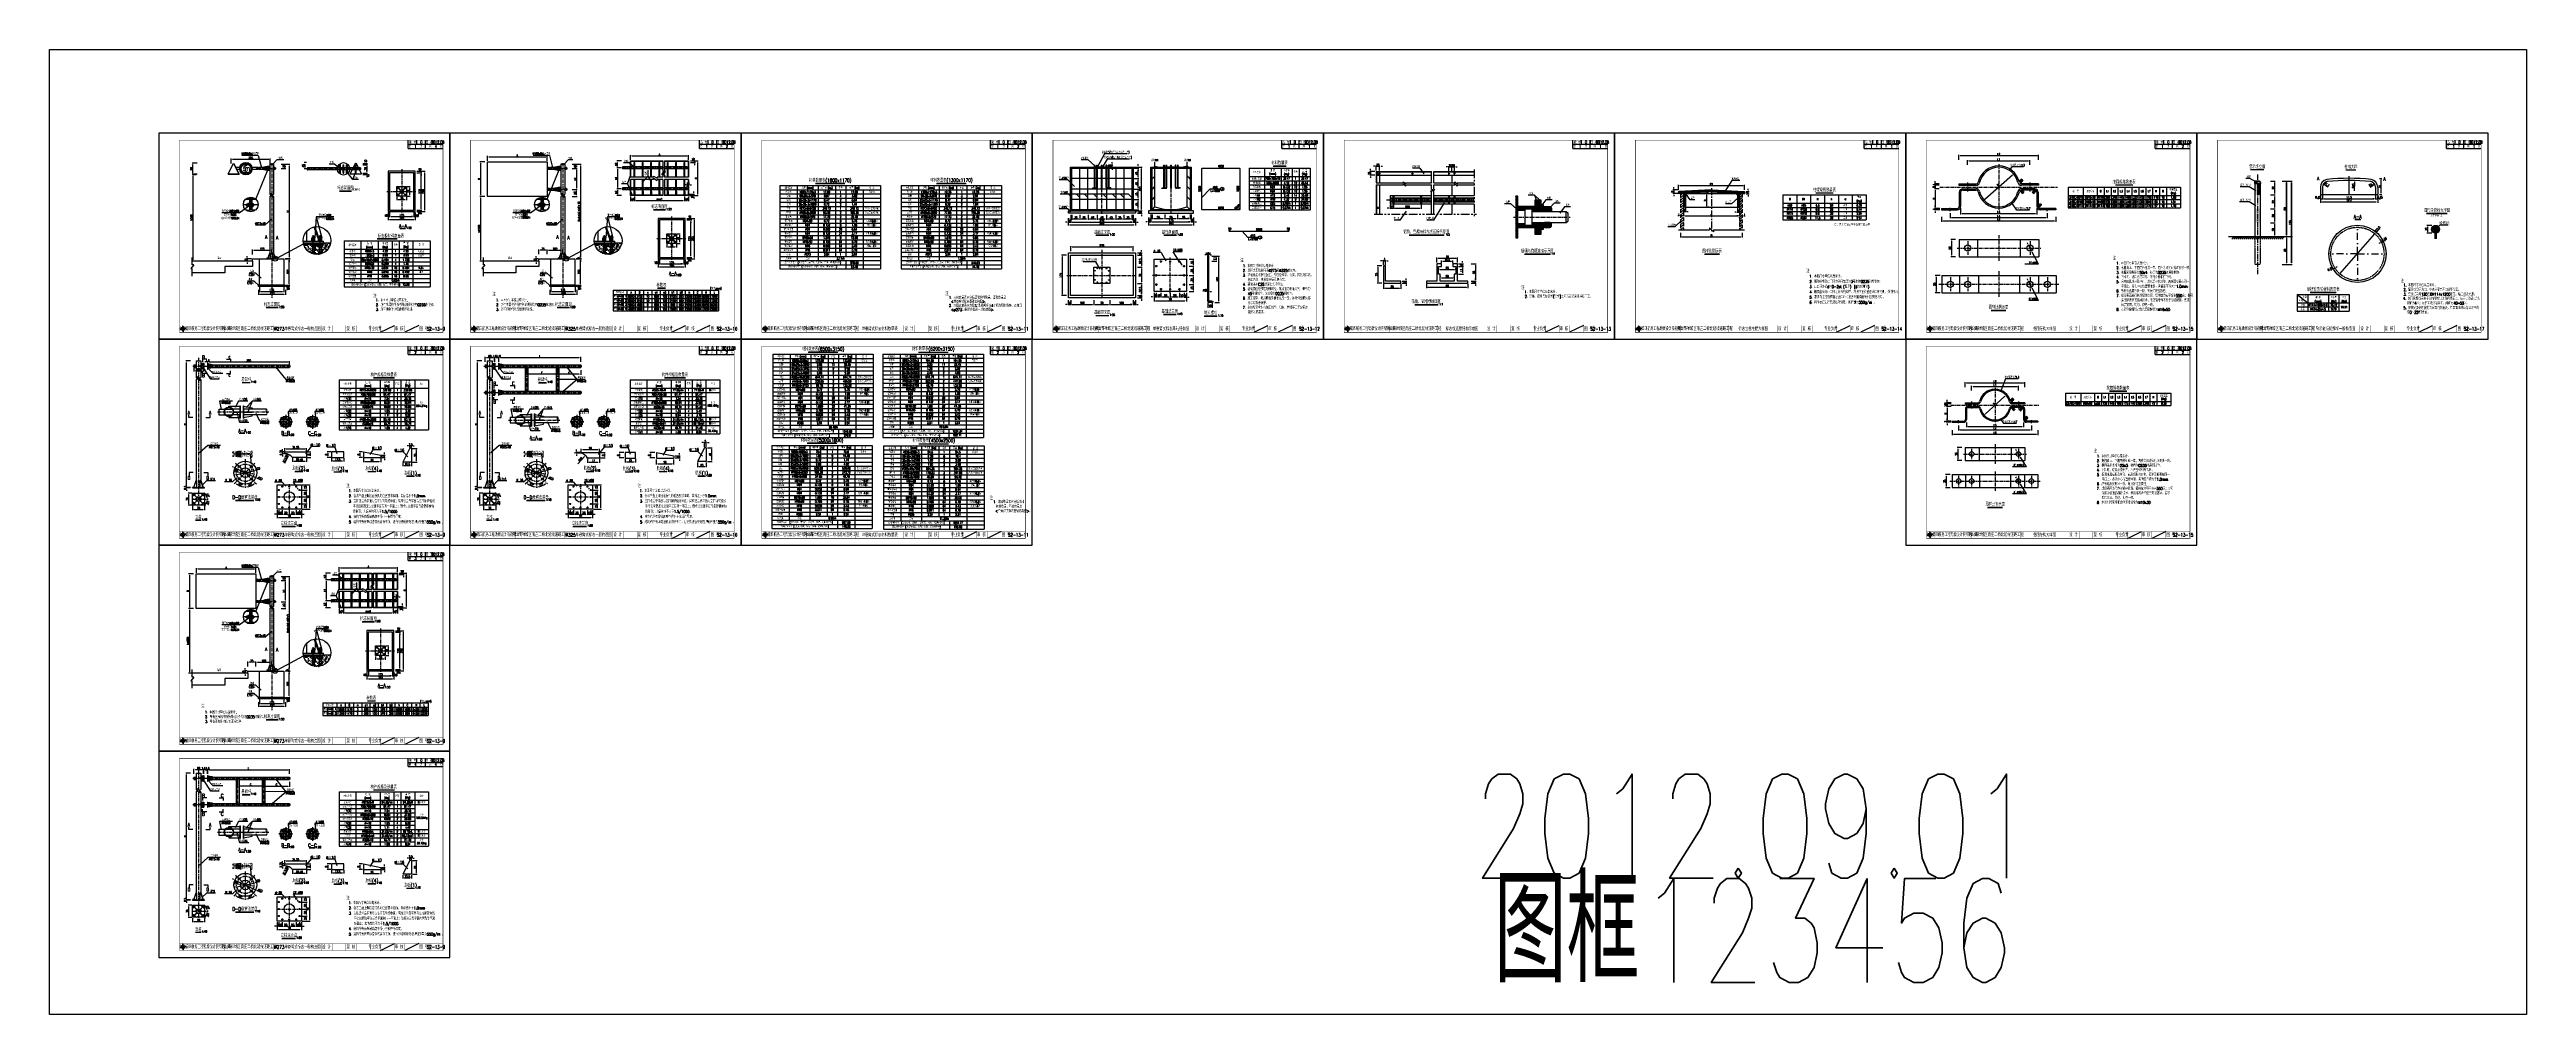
# Model space of a CAD drawing. Extents: x 4349 to 271026, y -15323 to -8945.
# Drawn here: x 4349 to 7922, y -12858 to -11468 of the extents above; entities that cross this region are included whole.
import ezdxf
from ezdxf.enums import TextEntityAlignment as Align

# ---------------------------------------------------------------- set-up
doc = ezdxf.new("R2010")
doc.units = 0
doc.header["$LTSCALE"] = 2
doc.header["$PDMODE"] = 32
doc.header["$PDSIZE"] = 0.3
for name, pattern in [('CENTER2', [28.575, 19.05, -3.175, 3.175, -3.175]), ('CENTERX2', [4, 2.5, -0.5, 0.5, -0.5]), ('DASHDOT', [1, 0.5, -0.25, 0, -0.25]), ('DASHED', [0.75, 0.5, -0.25]), ('HIDDENX2', [0.75, 0.5, -0.25]), ('PHANTOM2', [1.25, 0.625, -0.125, 0.125, -0.125, 0.125, -0.125])]:
    doc.linetypes.add(name, pattern=pattern)
doc.layers.get('0').update_dxf_attribs({"linetype": 'CONTINUOUS'})
doc.layers.get('DEFPOINTS').update_dxf_attribs({"linetype": 'CONTINUOUS'})
for name, color, linetype in [('2', 7, 'CONTINUOUS'), ('DIMENSION', 2, 'CONTINUOUS'), ('J-交通标志', 4, 'CONTINUOUS'), ('中线', 2, 'CENTERX2'), ('内框', 4, 'CONTINUOUS'), ('图框', 7, 'CONTINUOUS'), ('尺寸标注', 4, 'CONTINUOUS'), ('文字', 7, 'CONTINUOUS'), ('文字字符', 7, 'CONTINUOUS'), ('文字符号', 7, 'CONTINUOUS'), ('标志', 4, 'CONTINUOUS'), ('结构1', 1, 'CONTINUOUS'), ('结构2', 7, 'CONTINUOUS'), ('结构3', 1, 'CONTINUOUS'), ('钢筋', 1, 'CONTINUOUS')]:
    doc.layers.add(name, color=color, linetype=linetype)
doc.styles.add('gtf', font='romans__.shx', dxfattribs={"width": 0.85, "bigfont": 'hztxt.shx'})
doc.styles.get("Standard").update_dxf_attribs({"font": 'simplex1.shx', "width": 0.7, "bigfont": 'hztxt.shx'})
doc.styles.add('TEXT', font='romans__.shx', dxfattribs={"width": 0.8, "bigfont": 'hztxt.shx'})
doc.dimstyles.new('1：10', dxfattribs={"dimtxt": 3, "dimasz": 2, "dimexe": 1, "dimexo": 1, "dimgap": 0.5, "dimtad": 1, "dimrnd": 0.0095, "dimdsep": 46, "dimtxsty": 'Standard', "dimcen": 0.09, "dimclrd": 256, "dimclre": 256, "dimadec": 0, "dimazin": 0, "dimtfac": 1, "dimtix": 1, "dimtmove": 2, "dimatfit": 3, "dimfxl": 0, "dimtolj": 1, "dimtzin": 0, "dimarcsym": 0})
doc.dimstyles.new('1：20', dxfattribs={"dimtxt": 3, "dimasz": 2, "dimexe": 1, "dimexo": 1, "dimgap": 0.5, "dimtad": 1, "dimlfac": 2, "dimrnd": 0.0095, "dimdsep": 46, "dimtxsty": 'Standard', "dimcen": 0.09, "dimclrd": 256, "dimclre": 256, "dimclrt": 256, "dimadec": 0, "dimazin": 0, "dimtfac": 1, "dimtix": 1, "dimtmove": 2, "dimatfit": 3, "dimfxl": 0, "dimtolj": 1, "dimtzin": 0, "dimarcsym": 0})
doc.dimstyles.new('比例1：15', dxfattribs={"dimtxt": 3, "dimasz": 2, "dimexe": 1, "dimexo": 1, "dimgap": 0.5, "dimtad": 1, "dimlfac": 1.5, "dimzin": 13, "dimdsep": 46, "dimtxsty": 'Standard', "dimcen": -0.09, "dimclrd": 256, "dimclre": 256, "dimclrt": 256, "dimaunit": 1, "dimadec": 0, "dimazin": 0, "dimtfac": 0.0005, "dimtix": 1, "dimtmove": 2, "dimatfit": 3, "dimfxl": 0, "dimtolj": 1, "dimtzin": 13, "dimarcsym": 0})
doc.dimstyles.new('比例1：30', dxfattribs={"dimtxt": 3, "dimasz": 2, "dimexe": 1, "dimexo": 1, "dimgap": 0.5, "dimtad": 1, "dimdec": 0, "dimlfac": 3, "dimzin": 13, "dimdsep": 46, "dimtxsty": 'Standard', "dimcen": -0.09, "dimclrd": 256, "dimclre": 256, "dimclrt": 256, "dimaunit": 1, "dimadec": 0, "dimazin": 0, "dimtfac": 0.0005, "dimtdec": 0, "dimtix": 1, "dimtmove": 2, "dimatfit": 3, "dimfxl": 0, "dimtolj": 1, "dimtzin": 13, "dimarcsym": 0})
doc.dimstyles.new('比例1：40', dxfattribs={"dimtxt": 3, "dimasz": 2, "dimexe": 1, "dimexo": 1, "dimgap": 0.5, "dimtad": 1, "dimdec": 0, "dimlfac": 4, "dimzin": 13, "dimdsep": 46, "dimtxsty": 'Standard', "dimcen": -0.09, "dimclrd": 256, "dimclre": 256, "dimclrt": 256, "dimaunit": 1, "dimadec": 0, "dimazin": 0, "dimtfac": 0.0005, "dimtdec": 0, "dimtix": 1, "dimtmove": 2, "dimatfit": 3, "dimfxl": 0, "dimtolj": 1, "dimtzin": 13, "dimarcsym": 0})
doc.dimstyles.new('比例：1：50（mm)', dxfattribs={"dimtxt": 3, "dimasz": 2, "dimexe": 1, "dimexo": 1, "dimgap": 0.5, "dimtad": 1, "dimlfac": 5, "dimrnd": 0.0095, "dimdsep": 46, "dimtxsty": 'Standard', "dimcen": 0.09, "dimclrd": 256, "dimclre": 256, "dimclrt": 256, "dimadec": 0, "dimazin": 0, "dimtfac": 1, "dimtix": 1, "dimtmove": 2, "dimatfit": 3, "dimfxl": 0, "dimtolj": 1, "dimtzin": 0, "dimarcsym": 0})
pattern_1 = [(45, (5334.0519, -10157.7411), (-0.8838835, 0.8838835), [])]

# ---------------------------------------------------------------- blocks, each defined once
blk = doc.blocks.new('series')
at = {"width": 0.75}
for tag, height, p in [('页码', 4, (-35, -19)), ('图名', 5, (-220, -282)), ('图号', 5, (-20, -282))]:
    blk.add_attdef(tag, text='', height=height, dxfattribs=at).set_placement(p, align=Align.MIDDLE_CENTER)
blk = doc.blocks.new('tb')
at = {"lineweight": -3}
h = blk.add_hatch(color=256, dxfattribs=at)
h.paths.add_polyline_path([(-1.2, -0.1), (-3.8, -0.1), (-4.1, -0.4), (-1.4, -0.4), (-0.6, -1.2), (-0.5, -2.6), (-0.3, -2.2), (-0.3, -1.1)])
h.paths.add_polyline_path([(0.1, -1.1), (0.1, -3.9), (0.4, -4.3), (0.4, -1.2), (1.3, -0.4), (2.7, -0.4), (2.3, -0.2), (1.1, -0.2)])
h.paths.add_polyline_path([(1.1, 0.3), (3.6, 0.3), (4, 0.6), (1.3, 0.6), (0.4, 1.4), (0.4, 2.8), (0.2, 2.4), (0.1, 1.2)])
h.paths.add_polyline_path([(-0.3, 1.2), (-0.3, 4), (-0.6, 4.4), (-0.6, 1.4), (-1.4, 0.6), (-2.7, 0.6), (-2.3, 0.3), (-1.2, 0.3)])
for p, q in [((-1.4, 0.6), (-2.7, 0.6)), ((-0.6, 1.4), (-1.4, 0.6)), ((-0.6, 4.4), (-0.6, 1.4)), ((0.4, 2.8), (0.4, 1.4)), ((0.4, 1.4), (1.3, 0.6)), ((1.3, 0.6), (4, 0.6)), ((-4.1, -0.4), (-1.4, -0.4)), ((-1.4, -0.4), (-0.6, -1.2)), ((-0.6, -1.2), (-0.5, -2.6)), ((0.4, -1.2), (1.3, -0.4)), ((0.4, -4.3), (0.4, -1.2)), ((1.3, -0.4), (2.7, -0.4))]:
    blk.add_line(p, q, dxfattribs=at)
at = {"lineweight": -3, "const_width": 0.35, "flags": 128}
for points in [[(-0.9, 3, 0.324167), (-3.2, -0.1)], [(2.9, 0.9, 0.324403), (-0.2, 3.2)], [(0.8, -2.9, 0.325418), (3, 0.3)], [(-3, -0.8, 0.322976), (0.1, -3)]]:
    blk.add_lwpolyline(points, format="xyb", dxfattribs=at)
at = {"lineweight": -3, "flags": 128}
for points in [[(-0.9, 4), (-0.9, 1.6), (-1.5, 0.9), (-2.3, 0.9), (-2.7, 0.6), (-2.3, 0.3), (-1.2, 0.3), (-0.3, 1.2), (-0.3, 4), (-0.6, 4.4)], [(0, 0.8), (0.7, 0), (0, -0.7), (-0.8, 0)], [(3.6, 0.9), (1.4, 0.9), (0.8, 1.5), (0.8, 2.4), (0.4, 2.8), (0.2, 2.4), (0.1, 1.2), (1.1, 0.3), (3.6, 0.3), (4, 0.6)], [(-3.7, -0.8), (-1.5, -0.8), (-0.9, -1.4), (-0.9, -2.2), (-0.5, -2.6), (-0.3, -2.2), (-0.3, -1.1), (-1.2, -0.1), (-3.8, -0.1), (-4.1, -0.4)], [(0.8, -3.8), (0.8, -1.4), (1.4, -0.8), (2.3, -0.8), (2.7, -0.4), (2.3, -0.2), (1.1, -0.2), (0.1, -1.1), (0.1, -3.9), (0.4, -4.3)]]:
    blk.add_lwpolyline(points, close=True, dxfattribs=at)
blk = doc.blocks.new('DIM')
at = {"color": 4}
blk.add_lwpolyline([(-1, -0.1, 0.2, 0, 0), (0, 0, 0, 0, 0)], format="xyseb", dxfattribs=at)
blk = doc.blocks.new('*D477')
at = {"layer": 'DEFPOINTS', "color": 0, "linetype": 'Continuous'}
for p in [(4562.2, -11647.4), (4556.2, -11772.4), (4562.2, -11772.4)]:
    blk.add_point(p, dxfattribs=at)
at = {"layer": '尺寸标注', "linetype": 'Continuous', "lineweight": -2}
for p, q in [((4561.2, -11647.4), (4555.2, -11647.4)), ((4556.2, -11649.4), (4556.2, -11770.4)), ((4561.2, -11772.4), (4555.2, -11772.4))]:
    blk.add_line(p, q, dxfattribs=at)
at = {"layer": '尺寸标注', "linetype": 'Continuous'}
for points in [[(4555.9, -11649.4), (4556.6, -11649.4), (4556.2, -11647.4)], [(4555.9, -11770.4), (4556.6, -11770.4), (4556.2, -11772.4)]]:
    blk.add_solid(points, dxfattribs=at)
at = {"layer": '尺寸标注', "linetype": 'Continuous', "insert": (4554.2, -11709.9), "char_height": 3, "attachment_point": 5, "rotation": 90}
blk.add_mtext('\\A1;≥550', dxfattribs=at)
blk = doc.blocks.new('*D478')
at = {"layer": 'DEFPOINTS', "color": 0, "linetype": 'Continuous'}
for p in [(4672.6, -11632.9), (4676.4, -11638.9), (4689.5, -11638.9)]:
    blk.add_point(p, dxfattribs=at)
at = {"layer": '尺寸标注', "linetype": 'Continuous', "lineweight": -2}
for p, q in [((4683.5, -11632.9), (4690.5, -11632.9)), ((4683.5, -11638.9), (4690.5, -11638.9)), ((4689.5, -11634.9), (4689.5, -11636.9))]:
    blk.add_line(p, q, dxfattribs=at)
at = {"layer": '尺寸标注', "linetype": 'Continuous'}
for points in [[(4689.1, -11634.9), (4689.8, -11634.9), (4689.5, -11632.9)], [(4689.1, -11636.9), (4689.8, -11636.9), (4689.5, -11638.9)]]:
    blk.add_solid(points, dxfattribs=at)
at = {"layer": '尺寸标注', "linetype": 'Continuous', "insert": (4687.5, -11635.9), "char_height": 3, "attachment_point": 5, "rotation": 90}
blk.add_mtext('\\A1;30', dxfattribs=at)
blk = doc.blocks.new('*D479')
at = {"layer": 'DEFPOINTS', "color": 0, "linetype": 'Continuous'}
for p in [(4672.8, -11632.9), (4676.9, -11768.8), (4695.1, -11768.8)]:
    blk.add_point(p, dxfattribs=at)
at = {"layer": '尺寸标注', "linetype": 'Continuous', "lineweight": -2}
for p, q in [((4689.1, -11632.9), (4696.1, -11632.9)), ((4695.1, -11634.9), (4695.1, -11766.8)), ((4689.1, -11768.8), (4696.1, -11768.8))]:
    blk.add_line(p, q, dxfattribs=at)
at = {"layer": '尺寸标注', "linetype": 'Continuous'}
for points in [[(4694.8, -11634.9), (4695.5, -11634.9), (4695.1, -11632.9)], [(4694.8, -11766.8), (4695.5, -11766.8), (4695.1, -11768.8)]]:
    blk.add_solid(points, dxfattribs=at)
at = {"layer": '尺寸标注', "linetype": 'Continuous', "insert": (4693.1, -11700.9), "char_height": 3, "attachment_point": 5, "rotation": 90}
blk.add_mtext('\\A1;H', dxfattribs=at)
blk = doc.blocks.new('*D480')
at = {"layer": 'DEFPOINTS', "color": 0, "linetype": 'Continuous'}
for p in [(4687.4, -11769.2), (4695.1, -11769.2), (4690, -11807.2)]:
    blk.add_point(p, dxfattribs=at)
at = {"layer": '尺寸标注', "linetype": 'Continuous', "lineweight": -2}
for p, q in [((4689.1, -11769.2), (4696.1, -11769.2)), ((4695.1, -11805.2), (4695.1, -11771.2)), ((4691, -11807.2), (4696.1, -11807.2))]:
    blk.add_line(p, q, dxfattribs=at)
at = {"layer": '尺寸标注', "linetype": 'Continuous'}
for points in [[(4694.8, -11771.2), (4695.5, -11771.2), (4695.1, -11769.2)], [(4694.8, -11805.2), (4695.5, -11805.2), (4695.1, -11807.2)]]:
    blk.add_solid(points, dxfattribs=at)
at = {"layer": '尺寸标注', "linetype": 'Continuous', "insert": (4693.1, -11788.2), "char_height": 3, "attachment_point": 5, "rotation": 90}
blk.add_mtext('\\A1;190', dxfattribs=at)
blk = doc.blocks.new('*D481')
at = {"layer": 'DEFPOINTS', "color": 0, "linetype": 'Continuous'}
for p in [(4690, -11807.2), (4690, -11809.2), (4695.1, -11809.2)]:
    blk.add_point(p, dxfattribs=at)
at = {"layer": '尺寸标注', "linetype": 'Continuous', "lineweight": -2}
for p, q in [((4691, -11807.2), (4696.1, -11807.2)), ((4691, -11809.2), (4696.1, -11809.2)), ((4695.1, -11805.2), (4695.1, -11803.2)), ((4695.1, -11807.2), (4695.1, -11809.2)), ((4695.1, -11811.2), (4695.1, -11813.2))]:
    blk.add_line(p, q, dxfattribs=at)
at = {"layer": '尺寸标注', "linetype": 'Continuous'}
for points in [[(4694.8, -11805.2), (4695.5, -11805.2), (4695.1, -11807.2)], [(4694.8, -11811.2), (4695.5, -11811.2), (4695.1, -11809.2)]]:
    blk.add_solid(points, dxfattribs=at)
at = {"layer": '尺寸标注', "linetype": 'Continuous', "insert": (4693.4, -11812.4), "char_height": 3, "attachment_point": 5, "rotation": 90}
blk.add_mtext('\\A1;10', dxfattribs=at)
blk = doc.blocks.new('*D482')
at = {"layer": 'DEFPOINTS', "color": 0, "linetype": 'Continuous'}
for p in [(4652.4, -11807.2), (4687.4, -11807.2), (4687.4, -11816.1)]:
    blk.add_point(p, dxfattribs=at)
at = {"layer": '尺寸标注', "linetype": 'Continuous', "lineweight": -2}
for p, q in [((4652.4, -11810.1), (4652.4, -11817.1)), ((4654.4, -11816.1), (4685.4, -11816.1)), ((4687.4, -11810.1), (4687.4, -11817.1))]:
    blk.add_line(p, q, dxfattribs=at)
at = {"layer": '尺寸标注', "linetype": 'Continuous'}
for points in [[(4654.4, -11815.7), (4654.4, -11816.4), (4652.4, -11816.1)], [(4685.4, -11815.7), (4685.4, -11816.4), (4687.4, -11816.1)]]:
    blk.add_solid(points, dxfattribs=at)
at = {"layer": '尺寸标注', "linetype": 'Continuous', "insert": (4669.9, -11814.1), "char_height": 3, "attachment_point": 5}
blk.add_mtext('\\A1;175', dxfattribs=at)
blk = doc.blocks.new('*D483')
at = {"layer": 'DEFPOINTS', "color": 0, "linetype": 'Continuous'}
for p in [(4651, -11809.2), (4690, -11809.2), (4690, -11820)]:
    blk.add_point(p, dxfattribs=at)
at = {"layer": '尺寸标注', "linetype": 'Continuous', "lineweight": -2}
for p, q in [((4651, -11814), (4651, -11821)), ((4653, -11820), (4688, -11820)), ((4690, -11814), (4690, -11821))]:
    blk.add_line(p, q, dxfattribs=at)
at = {"layer": '尺寸标注', "linetype": 'Continuous'}
for points in [[(4653, -11819.7), (4653, -11820.3), (4651, -11820)], [(4688, -11819.7), (4688, -11820.3), (4690, -11820)]]:
    blk.add_solid(points, dxfattribs=at)
at = {"layer": '尺寸标注', "linetype": 'Continuous', "insert": (4670.5, -11818), "char_height": 3, "attachment_point": 5}
blk.add_mtext('\\A1;195', dxfattribs=at)
blk = doc.blocks.new('*D484')
at = {"layer": 'DEFPOINTS', "color": 0, "linetype": 'Continuous'}
for p in [(4799.2, -11631.5), (4799.2, -11633.5), (4807.2, -11633.5)]:
    blk.add_point(p, dxfattribs=at)
at = {"layer": '尺寸标注', "linetype": 'Continuous', "lineweight": -2}
for p, q in [((4801.2, -11631.5), (4808.2, -11631.5)), ((4801.2, -11633.5), (4808.2, -11633.5)), ((4807.2, -11629.5), (4807.2, -11627.5)), ((4807.2, -11631.5), (4807.2, -11633.5)), ((4807.2, -11635.5), (4807.2, -11637.5))]:
    blk.add_line(p, q, dxfattribs=at)
at = {"layer": '尺寸标注', "linetype": 'Continuous'}
for points in [[(4806.8, -11629.5), (4807.5, -11629.5), (4807.2, -11631.5)], [(4806.8, -11635.5), (4807.5, -11635.5), (4807.2, -11633.5)]]:
    blk.add_solid(points, dxfattribs=at)
at = {"layer": '尺寸标注', "linetype": 'Continuous', "insert": (4805.3, -11628.5), "char_height": 3, "attachment_point": 5, "rotation": 90}
blk.add_mtext('\\A1;10', dxfattribs=at)
blk = doc.blocks.new('*D485')
at = {"layer": 'DEFPOINTS', "color": 0, "linetype": 'Continuous'}
for p in [(4799.2, -11633.5), (4799.2, -11645.5), (4807.2, -11645.5)]:
    blk.add_point(p, dxfattribs=at)
at = {"layer": '尺寸标注', "linetype": 'Continuous', "lineweight": -2}
for p, q in [((4801.2, -11633.5), (4808.2, -11633.5)), ((4801.2, -11645.5), (4808.2, -11645.5)), ((4807.2, -11635.5), (4807.2, -11643.5))]:
    blk.add_line(p, q, dxfattribs=at)
at = {"layer": '尺寸标注', "linetype": 'Continuous'}
for points in [[(4806.8, -11635.5), (4807.5, -11635.5), (4807.2, -11633.5)], [(4806.8, -11643.5), (4807.5, -11643.5), (4807.2, -11645.5)]]:
    blk.add_solid(points, dxfattribs=at)
at = {"layer": '尺寸标注', "linetype": 'Continuous', "insert": (4805.2, -11639.5), "char_height": 3, "attachment_point": 5, "rotation": 90}
blk.add_mtext('\\A1;70', dxfattribs=at)
blk = doc.blocks.new('*D486')
at = {"layer": 'DEFPOINTS', "color": 0, "linetype": 'Continuous'}
for p in [(4799.2, -11645.5), (4799.2, -11647.5), (4807.2, -11647.5)]:
    blk.add_point(p, dxfattribs=at)
at = {"layer": '尺寸标注', "linetype": 'Continuous', "lineweight": -2}
for p, q in [((4801.2, -11645.5), (4808.2, -11645.5)), ((4801.2, -11647.5), (4808.2, -11647.5)), ((4807.2, -11643.5), (4807.2, -11641.5)), ((4807.2, -11645.5), (4807.2, -11647.5)), ((4807.2, -11649.5), (4807.2, -11651.5))]:
    blk.add_line(p, q, dxfattribs=at)
at = {"layer": '尺寸标注', "linetype": 'Continuous'}
for points in [[(4806.8, -11643.5), (4807.5, -11643.5), (4807.2, -11645.5)], [(4806.8, -11649.5), (4807.5, -11649.5), (4807.2, -11647.5)]]:
    blk.add_solid(points, dxfattribs=at)
at = {"layer": '尺寸标注', "linetype": 'Continuous', "insert": (4809.2, -11649.7), "char_height": 3, "attachment_point": 5, "rotation": 90}
blk.add_mtext('\\A1;10', dxfattribs=at)
blk = doc.blocks.new('*D487')
at = {"layer": 'DEFPOINTS', "color": 0, "linetype": 'Continuous'}
for p in [(4717.5, -11639.5), (4721.3, -11630.5), (4721.3, -11639.5)]:
    blk.add_point(p, dxfattribs=at)
at = {"layer": '尺寸标注', "linetype": 'Continuous', "lineweight": -2}
for p, q in [((4720.3, -11630.5), (4716.5, -11630.5)), ((4720.3, -11639.5), (4716.5, -11639.5)), ((4717.5, -11632.5), (4717.5, -11637.5))]:
    blk.add_line(p, q, dxfattribs=at)
at = {"layer": '尺寸标注', "linetype": 'Continuous'}
for points in [[(4717.2, -11632.5), (4717.8, -11632.5), (4717.5, -11630.5)], [(4717.2, -11637.5), (4717.8, -11637.5), (4717.5, -11639.5)]]:
    blk.add_solid(points, dxfattribs=at)
at = {"layer": '尺寸标注', "linetype": 'Continuous', "insert": (4715.5, -11635), "char_height": 3, "attachment_point": 5, "rotation": 90}
blk.add_mtext('\\A1;45', dxfattribs=at)
blk = doc.blocks.new('*D488')
at = {"layer": 'DEFPOINTS', "color": 0, "linetype": 'Continuous'}
for p in [(4850.5, -11679), (4864.5, -11679), (4864.5, -11683.8)]:
    blk.add_point(p, dxfattribs=at)
at = {"layer": '尺寸标注', "linetype": 'Continuous', "lineweight": -2}
for p, q in [((4850.5, -11680), (4850.5, -11684.8)), ((4864.5, -11680), (4864.5, -11684.8)), ((4852.5, -11683.8), (4862.5, -11683.8))]:
    blk.add_line(p, q, dxfattribs=at)
at = {"layer": '尺寸标注', "linetype": 'Continuous'}
for points in [[(4852.5, -11683.5), (4852.5, -11684.1), (4850.5, -11683.8)], [(4862.5, -11683.5), (4862.5, -11684.1), (4864.5, -11683.8)]]:
    blk.add_solid(points, dxfattribs=at)
at = {"layer": '尺寸标注', "linetype": 'Continuous', "insert": (4857.5, -11681.8), "char_height": 3, "attachment_point": 5}
blk.add_mtext('\\A1;70', dxfattribs=at)
blk = doc.blocks.new('*D489')
at = {"layer": 'DEFPOINTS', "color": 0, "linetype": 'Continuous'}
for p in [(4864.5, -11665), (4864.5, -11679), (4868.7, -11679)]:
    blk.add_point(p, dxfattribs=at)
at = {"layer": '尺寸标注', "linetype": 'Continuous', "lineweight": -2}
for p, q in [((4865.5, -11665), (4869.7, -11665)), ((4865.5, -11679), (4869.7, -11679)), ((4868.7, -11667), (4868.7, -11677))]:
    blk.add_line(p, q, dxfattribs=at)
at = {"layer": '尺寸标注', "linetype": 'Continuous'}
for points in [[(4868.4, -11667), (4869, -11667), (4868.7, -11665)], [(4868.4, -11677), (4869, -11677), (4868.7, -11679)]]:
    blk.add_solid(points, dxfattribs=at)
at = {"layer": '尺寸标注', "linetype": 'Continuous', "insert": (4866.7, -11672), "char_height": 3, "attachment_point": 5, "rotation": 90}
blk.add_mtext('\\A1;70', dxfattribs=at)
blk = doc.blocks.new('*D490')
at = {"layer": 'DEFPOINTS', "color": 0, "linetype": 'Continuous'}
for p in [(4838, -11701), (4840, -11699), (4840, -11708.2)]:
    blk.add_point(p, dxfattribs=at)
at = {"layer": '尺寸标注', "linetype": 'Continuous', "lineweight": -2}
for p, q in [((4836, -11708.2), (4834, -11708.2)), ((4838, -11702.2), (4838, -11709.2)), ((4838, -11708.2), (4840, -11708.2)), ((4840, -11702.2), (4840, -11709.2)), ((4842, -11708.2), (4844, -11708.2))]:
    blk.add_line(p, q, dxfattribs=at)
at = {"layer": '尺寸标注', "linetype": 'Continuous'}
for points in [[(4836, -11707.9), (4836, -11708.6), (4838, -11708.2)], [(4842, -11707.9), (4842, -11708.6), (4840, -11708.2)]]:
    blk.add_solid(points, dxfattribs=at)
at = {"layer": '尺寸标注', "linetype": 'Continuous', "insert": (4834.8, -11706.6), "char_height": 3, "attachment_point": 5}
blk.add_mtext('\\A1;10', dxfattribs=at)
blk = doc.blocks.new('*D491')
at = {"layer": 'DEFPOINTS', "color": 0, "linetype": 'Continuous'}
for p in [(4840, -11699), (4875, -11699), (4875, -11708.2)]:
    blk.add_point(p, dxfattribs=at)
at = {"layer": '尺寸标注', "linetype": 'Continuous', "lineweight": -2}
for p, q in [((4840, -11702.2), (4840, -11709.2)), ((4842, -11708.2), (4873, -11708.2)), ((4875, -11702.2), (4875, -11709.2))]:
    blk.add_line(p, q, dxfattribs=at)
at = {"layer": '尺寸标注', "linetype": 'Continuous'}
for points in [[(4842, -11707.9), (4842, -11708.6), (4840, -11708.2)], [(4873, -11707.9), (4873, -11708.6), (4875, -11708.2)]]:
    blk.add_solid(points, dxfattribs=at)
at = {"layer": '尺寸标注', "linetype": 'Continuous', "insert": (4857.5, -11706.2), "char_height": 3, "attachment_point": 5}
blk.add_mtext('\\A1;175', dxfattribs=at)
blk = doc.blocks.new('*D492')
at = {"layer": 'DEFPOINTS', "color": 0, "linetype": 'Continuous'}
for p in [(4875, -11699), (4877, -11699), (4877, -11708.2)]:
    blk.add_point(p, dxfattribs=at)
at = {"layer": '尺寸标注', "linetype": 'Continuous', "lineweight": -2}
for p, q in [((4873, -11708.2), (4871, -11708.2)), ((4875, -11702.2), (4875, -11709.2)), ((4875, -11708.2), (4877, -11708.2)), ((4877, -11702.2), (4877, -11709.2)), ((4879, -11708.2), (4881, -11708.2))]:
    blk.add_line(p, q, dxfattribs=at)
at = {"layer": '尺寸标注', "linetype": 'Continuous'}
for points in [[(4873, -11707.9), (4873, -11708.6), (4875, -11708.2)], [(4879, -11707.9), (4879, -11708.6), (4877, -11708.2)]]:
    blk.add_solid(points, dxfattribs=at)
at = {"layer": '尺寸标注', "linetype": 'Continuous', "insert": (4879.7, -11706.6), "char_height": 3, "attachment_point": 5}
blk.add_mtext('\\A1;10', dxfattribs=at)
blk = doc.blocks.new('*D493')
at = {"layer": 'DEFPOINTS', "color": 0, "linetype": 'Continuous'}
for p in [(4838, -11701), (4877, -11701), (4877, -11712.5)]:
    blk.add_point(p, dxfattribs=at)
at = {"layer": '尺寸标注', "linetype": 'Continuous', "lineweight": -2}
for p, q in [((4838, -11706.5), (4838, -11713.5)), ((4840, -11712.5), (4875, -11712.5)), ((4877, -11706.5), (4877, -11713.5))]:
    blk.add_line(p, q, dxfattribs=at)
at = {"layer": '尺寸标注', "linetype": 'Continuous'}
for points in [[(4840, -11712.2), (4840, -11712.9), (4838, -11712.5)], [(4875, -11712.2), (4875, -11712.9), (4877, -11712.5)]]:
    blk.add_solid(points, dxfattribs=at)
at = {"layer": '尺寸标注', "linetype": 'Continuous', "insert": (4857.5, -11710.5), "char_height": 3, "attachment_point": 5}
blk.add_mtext('\\A1;195', dxfattribs=at)
blk = doc.blocks.new('*D494')
at = {"layer": 'DEFPOINTS', "color": 0, "linetype": 'Continuous'}
for p in [(4875, -11699), (4875, -11701), (4885.4, -11701)]:
    blk.add_point(p, dxfattribs=at)
at = {"layer": '尺寸标注', "linetype": 'Continuous', "lineweight": -2}
for p, q in [((4879.4, -11699), (4886.4, -11699)), ((4879.4, -11701), (4886.4, -11701)), ((4885.4, -11697), (4885.4, -11695)), ((4885.4, -11699), (4885.4, -11701)), ((4885.4, -11703), (4885.4, -11705))]:
    blk.add_line(p, q, dxfattribs=at)
at = {"layer": '尺寸标注', "linetype": 'Continuous'}
for points in [[(4885.1, -11697), (4885.8, -11697), (4885.4, -11699)], [(4885.1, -11703), (4885.8, -11703), (4885.4, -11701)]]:
    blk.add_solid(points, dxfattribs=at)
at = {"layer": '尺寸标注', "linetype": 'Continuous', "insert": (4882.8, -11703.3), "char_height": 3, "attachment_point": 5, "rotation": 90}
blk.add_mtext('\\A1;10', dxfattribs=at)
blk = doc.blocks.new('*D495')
at = {"layer": 'DEFPOINTS', "color": 0, "linetype": 'Continuous'}
for p in [(4875, -11645), (4885.4, -11645), (4875, -11699)]:
    blk.add_point(p, dxfattribs=at)
at = {"layer": '尺寸标注', "linetype": 'Continuous', "lineweight": -2}
for p, q in [((4879.4, -11645), (4886.4, -11645)), ((4885.4, -11697), (4885.4, -11647)), ((4879.4, -11699), (4886.4, -11699))]:
    blk.add_line(p, q, dxfattribs=at)
at = {"layer": '尺寸标注', "linetype": 'Continuous'}
for points in [[(4885.1, -11647), (4885.8, -11647), (4885.4, -11645)], [(4885.1, -11697), (4885.8, -11697), (4885.4, -11699)]]:
    blk.add_solid(points, dxfattribs=at)
at = {"layer": '尺寸标注', "linetype": 'Continuous', "insert": (4883.4, -11672), "char_height": 3, "attachment_point": 5, "rotation": 90}
blk.add_mtext('\\A1;270', dxfattribs=at)
blk = doc.blocks.new('*D496')
at = {"layer": 'DEFPOINTS', "color": 0, "linetype": 'Continuous'}
for p in [(4875, -11643), (4875, -11645), (4885.4, -11643)]:
    blk.add_point(p, dxfattribs=at)
at = {"layer": '尺寸标注', "linetype": 'Continuous', "lineweight": -2}
for p, q in [((4879.4, -11643), (4886.4, -11643)), ((4879.4, -11645), (4886.4, -11645)), ((4885.4, -11641), (4885.4, -11639)), ((4885.4, -11645), (4885.4, -11643)), ((4885.4, -11647), (4885.4, -11649))]:
    blk.add_line(p, q, dxfattribs=at)
at = {"layer": '尺寸标注', "linetype": 'Continuous'}
for points in [[(4885.1, -11641), (4885.8, -11641), (4885.4, -11643)], [(4885.1, -11647), (4885.8, -11647), (4885.4, -11645)]]:
    blk.add_solid(points, dxfattribs=at)
at = {"layer": '尺寸标注', "linetype": 'Continuous', "insert": (4883.7, -11640.8), "char_height": 3, "attachment_point": 5, "rotation": 90}
blk.add_mtext('\\A1;10', dxfattribs=at)
blk = doc.blocks.new('*D497')
at = {"layer": 'DEFPOINTS', "color": 0, "linetype": 'Continuous'}
for p in [(4877, -11643), (4877, -11701), (4890.1, -11701)]:
    blk.add_point(p, dxfattribs=at)
at = {"layer": '尺寸标注', "linetype": 'Continuous', "lineweight": -2}
for p, q in [((4884.1, -11643), (4891.1, -11643)), ((4890.1, -11645), (4890.1, -11699)), ((4884.1, -11701), (4891.1, -11701))]:
    blk.add_line(p, q, dxfattribs=at)
at = {"layer": '尺寸标注', "linetype": 'Continuous'}
for points in [[(4889.8, -11645), (4890.5, -11645), (4890.1, -11643)], [(4889.8, -11699), (4890.5, -11699), (4890.1, -11701)]]:
    blk.add_solid(points, dxfattribs=at)
at = {"layer": '尺寸标注', "linetype": 'Continuous', "insert": (4888.1, -11672), "char_height": 3, "attachment_point": 5, "rotation": 90}
blk.add_mtext('\\A1;290', dxfattribs=at)
blk = doc.blocks.new('*D498')
at = {"layer": 'DEFPOINTS', "color": 0, "linetype": 'Continuous'}
for p in [(4556.2, -11631.3), (4606.9, -11631.3), (4606.9, -11647.3)]:
    blk.add_point(p, dxfattribs=at)
at = {"layer": '尺寸标注', "linetype": 'Continuous', "lineweight": -2}
for p, q in [((4562.2, -11631.3), (4555.2, -11631.3)), ((4562.2, -11647.3), (4555.2, -11647.3)), ((4556.2, -11645.3), (4556.2, -11633.3))]:
    blk.add_line(p, q, dxfattribs=at)
at = {"layer": '尺寸标注', "linetype": 'Continuous'}
for points in [[(4555.9, -11633.3), (4556.6, -11633.3), (4556.2, -11631.3)], [(4555.9, -11645.3), (4556.6, -11645.3), (4556.2, -11647.3)]]:
    blk.add_solid(points, dxfattribs=at)
at = {"layer": '尺寸标注', "linetype": 'Continuous', "insert": (4554.2, -11639.3), "char_height": 3, "attachment_point": 5, "rotation": 90}
blk.add_mtext('\\A1;90', dxfattribs=at)
blk = doc.blocks.new('*D499')
at = {"layer": 'DEFPOINTS', "color": 0, "linetype": 'Continuous'}
for p in [(4611.3, -11638.9), (4667.7, -11625.6), (4667.7, -11638.9)]:
    blk.add_point(p, dxfattribs=at)
at = {"layer": '尺寸标注', "linetype": 'Continuous', "lineweight": -2}
for p, q in [((4611.3, -11631.6), (4611.3, -11624.6)), ((4613.3, -11625.6), (4665.7, -11625.6)), ((4667.7, -11631.6), (4667.7, -11624.6))]:
    blk.add_line(p, q, dxfattribs=at)
at = {"layer": '尺寸标注', "linetype": 'Continuous'}
for points in [[(4613.3, -11625.3), (4613.3, -11625.9), (4611.3, -11625.6)], [(4665.7, -11625.3), (4665.7, -11625.9), (4667.7, -11625.6)]]:
    blk.add_solid(points, dxfattribs=at)
at = {"layer": '尺寸标注', "linetype": 'Continuous', "insert": (4639.5, -11623.6), "char_height": 3, "attachment_point": 5}
blk.add_mtext('\\A1;300', dxfattribs=at)
blk = doc.blocks.new('*D500')
at = {"layer": 'DEFPOINTS', "color": 0, "linetype": 'Continuous'}
for p in [(4642.3, -11769.2), (4669.9, -11756.7), (4669.9, -11768.8)]:
    blk.add_point(p, dxfattribs=at)
at = {"layer": '尺寸标注', "linetype": 'Continuous', "lineweight": -2}
for p, q in [((4642.3, -11762.7), (4642.3, -11755.7)), ((4644.3, -11756.7), (4667.9, -11756.7)), ((4669.9, -11762.7), (4669.9, -11755.7))]:
    blk.add_line(p, q, dxfattribs=at)
at = {"layer": '尺寸标注', "linetype": 'Continuous'}
for points in [[(4644.3, -11756.3), (4644.3, -11757), (4642.3, -11756.7)], [(4667.9, -11756.3), (4667.9, -11757), (4669.9, -11756.7)]]:
    blk.add_solid(points, dxfattribs=at)
at = {"layer": '尺寸标注', "color": 0, "linetype": 'Continuous', "insert": (4656.1, -11754.7), "char_height": 3, "attachment_point": 5}
blk.add_mtext('\\A1;175', dxfattribs=at)
blk = doc.blocks.new('*D501')
at = {"layer": 'DEFPOINTS', "color": 0, "linetype": 'Continuous'}
for p in [(4634.6, -11772.4), (4642.3, -11769.2), (4642.3, -11772.4)]:
    blk.add_point(p, dxfattribs=at)
at = {"layer": '尺寸标注', "linetype": 'Continuous', "lineweight": -2}
for p, q in [((4640.6, -11769.2), (4633.6, -11769.2)), ((4640.6, -11772.4), (4633.6, -11772.4)), ((4634.6, -11767.2), (4634.6, -11765.2)), ((4634.6, -11769.2), (4634.6, -11772.4)), ((4634.6, -11774.4), (4634.6, -11776.4))]:
    blk.add_line(p, q, dxfattribs=at)
at = {"layer": '尺寸标注', "linetype": 'Continuous'}
for points in [[(4634.3, -11767.2), (4634.9, -11767.2), (4634.6, -11769.2)], [(4634.3, -11774.4), (4634.9, -11774.4), (4634.6, -11772.4)]]:
    blk.add_solid(points, dxfattribs=at)
at = {"layer": '尺寸标注', "color": 0, "linetype": 'Continuous', "insert": (4632.6, -11770.8), "char_height": 3, "attachment_point": 5, "rotation": 90}
blk.add_mtext('\\A1;25', dxfattribs=at)
blk = doc.blocks.new('*D502')
at = {"layer": 'DEFPOINTS', "color": 0, "linetype": 'Continuous'}
for p in [(4577.3, -11919.7), (4577.7, -11917.8), (4577.7, -11919.7)]:
    blk.add_point(p, dxfattribs=at)
at = {"layer": '尺寸标注', "linetype": 'Continuous', "lineweight": -2}
for p, q in [((4575.3, -11917.8), (4573.3, -11917.8)), ((4577.3, -11918.7), (4577.3, -11916.8)), ((4577.3, -11917.8), (4577.7, -11917.8)), ((4577.7, -11918.7), (4577.7, -11916.8)), ((4579.7, -11917.8), (4581.7, -11917.8))]:
    blk.add_line(p, q, dxfattribs=at)
at = {"layer": '尺寸标注', "linetype": 'Continuous'}
for points in [[(4575.3, -11917.4), (4575.3, -11918.1), (4577.3, -11917.8)], [(4579.7, -11917.4), (4579.7, -11918.1), (4577.7, -11917.8)]]:
    blk.add_solid(points, dxfattribs=at)
at = {"layer": '尺寸标注', "linetype": 'Continuous', "insert": (4577.5, -11915.8), "char_height": 3, "attachment_point": 5}
blk.add_mtext('\\A1;1.6', dxfattribs=at)
blk = doc.blocks.new('*D503')
at = {"layer": 'DEFPOINTS', "color": 0, "linetype": 'Continuous'}
for p in [(4577.7, -11919.7), (4695.6, -11917.8), (4695.6, -11922.1)]:
    blk.add_point(p, dxfattribs=at)
at = {"layer": '尺寸标注', "linetype": 'Continuous', "lineweight": -2}
for p, q in [((4577.7, -11918.7), (4577.7, -11916.8)), ((4579.7, -11917.8), (4693.6, -11917.8)), ((4695.6, -11921.1), (4695.6, -11916.8))]:
    blk.add_line(p, q, dxfattribs=at)
at = {"layer": '尺寸标注', "linetype": 'Continuous'}
for points in [[(4579.7, -11917.4), (4579.7, -11918.1), (4577.7, -11917.8)], [(4693.6, -11917.4), (4693.6, -11918.1), (4695.6, -11917.8)]]:
    blk.add_solid(points, dxfattribs=at)
at = {"layer": '尺寸标注', "linetype": 'Continuous', "insert": (4636.6, -11915.8), "char_height": 3, "attachment_point": 5}
blk.add_mtext('\\A1;300', dxfattribs=at)
blk = doc.blocks.new('*D504')
at = {"layer": 'DEFPOINTS', "color": 0, "linetype": 'Continuous'}
for p in [(4557.8, -11922.1), (4571.5, -11922.1), (4571.5, -11930.6)]:
    blk.add_point(p, dxfattribs=at)
at = {"layer": '尺寸标注', "linetype": 'Continuous', "lineweight": -2}
for p, q in [((4557.8, -11924.6), (4557.8, -11931.6)), ((4559.8, -11930.6), (4569.5, -11930.6)), ((4571.5, -11924.6), (4571.5, -11931.6))]:
    blk.add_line(p, q, dxfattribs=at)
at = {"layer": '尺寸标注', "linetype": 'Continuous'}
for points in [[(4559.8, -11930.2), (4559.8, -11930.9), (4557.8, -11930.6)], [(4569.5, -11930.2), (4569.5, -11930.9), (4571.5, -11930.6)]]:
    blk.add_solid(points, dxfattribs=at)
at = {"layer": '尺寸标注', "linetype": 'Continuous', "insert": (4564.6, -11928.6), "char_height": 3, "attachment_point": 5}
blk.add_mtext('\\A1;60', dxfattribs=at)
blk = doc.blocks.new('*D505')
at = {"layer": 'DEFPOINTS', "color": 0, "linetype": 'Continuous'}
for p in [(4616.9, -12070.5), (4646.7, -12084.5)]:
    blk.add_point(p, dxfattribs=at)
at = {"layer": '尺寸标注', "linetype": 'Continuous', "lineweight": -2}
for p, q in [((4615, -12069.6), (4613.2, -12068.8)), ((4616.9, -12070.5), (4646.7, -12084.5)), ((4654.8, -12088.3), (4648.5, -12085.4))]:
    blk.add_line(p, q, dxfattribs=at)
at = {"layer": '尺寸标注', "linetype": 'Continuous'}
for points in [[(4615.2, -12069.3), (4614.9, -12069.9), (4616.9, -12070.5)], [(4648.7, -12085.1), (4648.4, -12085.7), (4646.7, -12084.5)]]:
    blk.add_solid(points, dxfattribs=at)
at = {"layer": '尺寸标注', "color": 0, "linetype": 'Continuous', "insert": (4653.4, -12085.5), "char_height": 3, "attachment_point": 5, "rotation": 334.8082}
blk.add_mtext('\\A1;∅33', dxfattribs=at)
blk = doc.blocks.new('*D506')
at = {"layer": 'DEFPOINTS', "color": 0, "linetype": 'Continuous'}
for p in [(4644, -12074.8), (4619.6, -12080.2)]:
    blk.add_point(p, dxfattribs=at)
at = {"layer": '尺寸标注', "linetype": 'Continuous', "lineweight": -2}
for p, q in [((4619.6, -12080.2), (4644, -12074.8)), ((4652.7, -12072.9), (4645.9, -12074.4)), ((4617.6, -12080.6), (4615.7, -12081))]:
    blk.add_line(p, q, dxfattribs=at)
at = {"layer": '尺寸标注', "linetype": 'Continuous'}
for points in [[(4645.9, -12074.1), (4646, -12074.7), (4644, -12074.8)], [(4617.5, -12080.3), (4617.7, -12080.9), (4619.6, -12080.2)]]:
    blk.add_solid(points, dxfattribs=at)
at = {"layer": '尺寸标注', "color": 0, "linetype": 'Continuous', "insert": (4649.9, -12071.5), "char_height": 3, "attachment_point": 5, "rotation": 12.336}
blk.add_mtext('\\A1;∅25', dxfattribs=at)
blk = doc.blocks.new('*D507')
at = {"layer": 'DEFPOINTS', "color": 0, "linetype": 'Continuous'}
for p in [(4624.8, -12076.7), (4638.7, -12078.3)]:
    blk.add_point(p, dxfattribs=at)
at = {"layer": '尺寸标注', "linetype": 'Continuous', "lineweight": -2}
for p, q in [((4615.9, -12075.7), (4622.8, -12076.5)), ((4638.7, -12078.3), (4624.8, -12076.7)), ((4640.7, -12078.5), (4642.7, -12078.7))]:
    blk.add_line(p, q, dxfattribs=at)
at = {"layer": '尺寸标注', "linetype": 'Continuous'}
for points in [[(4622.9, -12076.1), (4622.8, -12076.8), (4624.8, -12076.7)], [(4640.8, -12078.2), (4640.7, -12078.9), (4638.7, -12078.3)]]:
    blk.add_solid(points, dxfattribs=at)
at = {"layer": '尺寸标注', "color": 0, "linetype": 'Continuous', "insert": (4618.6, -12074), "char_height": 3, "attachment_point": 5, "rotation": 353.4851}
blk.add_mtext('\\A1;∅14', dxfattribs=at)
blk = doc.blocks.new('*D508')
at = {"layer": 'DEFPOINTS', "color": 0, "linetype": 'Continuous'}
for p in [(4617.8, -12063.5), (4631.8, -12058), (4631.8, -12099), (4637.1, -12097.2), (4647.9, -12093.6)]:
    blk.add_point(p, dxfattribs=at)
at = {"layer": '尺寸标注', "linetype": 'Continuous', "lineweight": -2}
blk.add_arc((4631.8, -12077.5), 20.4, 275.6095, 309.3905, dxfattribs=at)
at = {"layer": '尺寸标注', "linetype": 'Continuous'}
for points in [[(4633.8, -12098.2), (4633.8, -12097.5), (4631.8, -12097.9)], [(4644.5, -12093), (4645, -12093.5), (4646.2, -12092)]]:
    blk.add_solid(points, dxfattribs=at)
at = {"layer": '尺寸标注', "color": 0, "linetype": 'Continuous', "insert": (4638.8, -12094.5), "char_height": 3, "attachment_point": 5, "rotation": 22.5}
blk.add_mtext('\\A1;45°', dxfattribs=at)
blk = doc.blocks.new('*D509')
at = {"layer": 'DEFPOINTS', "color": 0, "linetype": 'Continuous'}
for p in [(4631.8, -12058), (4645.8, -12063.5), (4615.7, -12093.6), (4621.6, -12095.2), (4631.8, -12099)]:
    blk.add_point(p, dxfattribs=at)
at = {"layer": '尺寸标注', "linetype": 'Continuous', "lineweight": -2}
blk.add_arc((4631.8, -12077.5), 20.4, 230.6095, 264.3905, dxfattribs=at)
at = {"layer": '尺寸标注', "linetype": 'Continuous'}
for points in [[(4618.6, -12093.5), (4619, -12093), (4617.3, -12092)], [(4629.8, -12097.5), (4629.8, -12098.2), (4631.8, -12097.9)]]:
    blk.add_solid(points, dxfattribs=at)
at = {"layer": '尺寸标注', "color": 0, "linetype": 'Continuous', "insert": (4624.7, -12094.5), "char_height": 3, "attachment_point": 5, "rotation": 337.5}
blk.add_mtext('\\A1;45°', dxfattribs=at)
blk = doc.blocks.new('*D510')
at = {"layer": 'DEFPOINTS', "color": 0, "linetype": 'Continuous'}
for p in [(4677.7, -12122.4), (4677.7, -12137.2), (4680.2, -12122.4)]:
    blk.add_point(p, dxfattribs=at)
at = {"layer": '尺寸标注', "linetype": 'Continuous', "lineweight": -2}
for p, q in [((4675.7, -12137.2), (4673.7, -12137.2)), ((4677.7, -12131.2), (4677.7, -12138.2)), ((4680.2, -12137.2), (4677.7, -12137.2)), ((4680.2, -12131.2), (4680.2, -12138.2)), ((4682.2, -12137.2), (4684.2, -12137.2))]:
    blk.add_line(p, q, dxfattribs=at)
at = {"layer": '尺寸标注', "linetype": 'Continuous'}
for points in [[(4675.7, -12136.8), (4675.7, -12137.5), (4677.7, -12137.2)], [(4682.2, -12136.8), (4682.2, -12137.5), (4680.2, -12137.2)]]:
    blk.add_solid(points, dxfattribs=at)
at = {"layer": '尺寸标注', "linetype": 'Continuous', "insert": (4679, -12135.2), "char_height": 3, "attachment_point": 5}
blk.add_mtext('\\A1;5', dxfattribs=at)
blk = doc.blocks.new('*D511')
at = {"layer": 'DEFPOINTS', "color": 0, "linetype": 'Continuous'}
for p in [(4680.2, -12122.4), (4685.2, -12127.4), (4685.2, -12137.2)]:
    blk.add_point(p, dxfattribs=at)
at = {"layer": '尺寸标注', "linetype": 'Continuous', "lineweight": -2}
for p, q in [((4678.2, -12137.2), (4676.2, -12137.2)), ((4680.2, -12131.2), (4680.2, -12138.2)), ((4680.2, -12137.2), (4685.2, -12137.2)), ((4685.2, -12131.2), (4685.2, -12138.2)), ((4687.2, -12137.2), (4689.2, -12137.2))]:
    blk.add_line(p, q, dxfattribs=at)
at = {"layer": '尺寸标注', "linetype": 'Continuous'}
for points in [[(4678.2, -12136.8), (4678.2, -12137.5), (4680.2, -12137.2)], [(4687.2, -12136.8), (4687.2, -12137.5), (4685.2, -12137.2)]]:
    blk.add_solid(points, dxfattribs=at)
at = {"layer": '尺寸标注', "linetype": 'Continuous', "insert": (4682.7, -12135.2), "char_height": 3, "attachment_point": 5}
blk.add_mtext('\\A1;10', dxfattribs=at)
blk = doc.blocks.new('*D512')
at = {"layer": 'DEFPOINTS', "color": 0, "linetype": 'Continuous'}
for p in [(4685.2, -12127.4), (4695.2, -12127.4), (4695.2, -12137.2)]:
    blk.add_point(p, dxfattribs=at)
at = {"layer": '尺寸标注', "linetype": 'Continuous', "lineweight": -2}
for p, q in [((4685.2, -12131.2), (4685.2, -12138.2)), ((4687.2, -12137.2), (4693.2, -12137.2)), ((4695.2, -12131.2), (4695.2, -12138.2))]:
    blk.add_line(p, q, dxfattribs=at)
at = {"layer": '尺寸标注', "linetype": 'Continuous'}
for points in [[(4687.2, -12136.8), (4687.2, -12137.5), (4685.2, -12137.2)], [(4693.2, -12136.8), (4693.2, -12137.5), (4695.2, -12137.2)]]:
    blk.add_solid(points, dxfattribs=at)
at = {"layer": '尺寸标注', "linetype": 'Continuous', "insert": (4690.2, -12135.2), "char_height": 3, "attachment_point": 5}
blk.add_mtext('\\A1;20', dxfattribs=at)
blk = doc.blocks.new('*D513')
at = {"layer": 'DEFPOINTS', "color": 0, "linetype": 'Continuous'}
for p in [(4695.2, -12127.4), (4705.2, -12127.4), (4705.2, -12137.2)]:
    blk.add_point(p, dxfattribs=at)
at = {"layer": '尺寸标注', "linetype": 'Continuous', "lineweight": -2}
for p, q in [((4695.2, -12131.2), (4695.2, -12138.2)), ((4697.2, -12137.2), (4703.2, -12137.2)), ((4705.2, -12131.2), (4705.2, -12138.2))]:
    blk.add_line(p, q, dxfattribs=at)
at = {"layer": '尺寸标注', "linetype": 'Continuous'}
for points in [[(4697.2, -12136.8), (4697.2, -12137.5), (4695.2, -12137.2)], [(4703.2, -12136.8), (4703.2, -12137.5), (4705.2, -12137.2)]]:
    blk.add_solid(points, dxfattribs=at)
at = {"layer": '尺寸标注', "linetype": 'Continuous', "insert": (4700.2, -12135.2), "char_height": 3, "attachment_point": 5}
blk.add_mtext('\\A1;20', dxfattribs=at)
blk = doc.blocks.new('*D514')
at = {"layer": 'DEFPOINTS', "color": 0, "linetype": 'Continuous'}
for p in [(4705.2, -12127.4), (4710.2, -12122.4), (4710.2, -12137.2)]:
    blk.add_point(p, dxfattribs=at)
at = {"layer": '尺寸标注', "linetype": 'Continuous', "lineweight": -2}
for p, q in [((4703.2, -12137.2), (4701.2, -12137.2)), ((4705.2, -12131.2), (4705.2, -12138.2)), ((4705.2, -12137.2), (4710.2, -12137.2)), ((4710.2, -12131.2), (4710.2, -12138.2)), ((4712.2, -12137.2), (4714.2, -12137.2))]:
    blk.add_line(p, q, dxfattribs=at)
at = {"layer": '尺寸标注', "linetype": 'Continuous'}
for points in [[(4703.2, -12136.8), (4703.2, -12137.5), (4705.2, -12137.2)], [(4712.2, -12136.8), (4712.2, -12137.5), (4710.2, -12137.2)]]:
    blk.add_solid(points, dxfattribs=at)
at = {"layer": '尺寸标注', "linetype": 'Continuous', "insert": (4707.7, -12135.2), "char_height": 3, "attachment_point": 5}
blk.add_mtext('\\A1;10', dxfattribs=at)
blk = doc.blocks.new('*D515')
at = {"layer": 'DEFPOINTS', "color": 0, "linetype": 'Continuous'}
for p in [(4710.2, -12122.4), (4712.7, -12122.4), (4712.7, -12137.2)]:
    blk.add_point(p, dxfattribs=at)
at = {"layer": '尺寸标注', "linetype": 'Continuous', "lineweight": -2}
for p, q in [((4708.2, -12137.2), (4706.2, -12137.2)), ((4710.2, -12131.2), (4710.2, -12138.2)), ((4710.2, -12137.2), (4712.7, -12137.2)), ((4712.7, -12131.2), (4712.7, -12138.2)), ((4714.7, -12137.2), (4716.7, -12137.2))]:
    blk.add_line(p, q, dxfattribs=at)
at = {"layer": '尺寸标注', "linetype": 'Continuous'}
for points in [[(4708.2, -12136.8), (4708.2, -12137.5), (4710.2, -12137.2)], [(4714.7, -12136.8), (4714.7, -12137.5), (4712.7, -12137.2)]]:
    blk.add_solid(points, dxfattribs=at)
at = {"layer": '尺寸标注', "linetype": 'Continuous', "insert": (4711.5, -12135.2), "char_height": 3, "attachment_point": 5}
blk.add_mtext('\\A1;5', dxfattribs=at)
blk = doc.blocks.new('*D516')
at = {"layer": 'DEFPOINTS', "color": 0, "linetype": 'Continuous'}
for p in [(4677.7, -12129.9), (4712.7, -12129.9), (4712.7, -12142)]:
    blk.add_point(p, dxfattribs=at)
at = {"layer": '尺寸标注', "linetype": 'Continuous', "lineweight": -2}
for p, q in [((4677.7, -12136), (4677.7, -12143)), ((4679.7, -12142), (4710.7, -12142)), ((4712.7, -12136), (4712.7, -12143))]:
    blk.add_line(p, q, dxfattribs=at)
at = {"layer": '尺寸标注', "linetype": 'Continuous'}
for points in [[(4679.7, -12141.6), (4679.7, -12142.3), (4677.7, -12142)], [(4710.7, -12141.6), (4710.7, -12142.3), (4712.7, -12142)]]:
    blk.add_solid(points, dxfattribs=at)
at = {"layer": '尺寸标注', "linetype": 'Continuous', "insert": (4695.2, -12140), "char_height": 3, "attachment_point": 5}
blk.add_mtext('\\A1;70', dxfattribs=at)
blk = doc.blocks.new('*D517')
at = {"layer": 'DEFPOINTS', "color": 0, "linetype": 'Continuous'}
for p in [(4710.2, -12122.4), (4712.7, -12129.9), (4720, -12122.4)]:
    blk.add_point(p, dxfattribs=at)
at = {"layer": '尺寸标注', "linetype": 'Continuous', "lineweight": -2}
for p, q in [((4714, -12122.4), (4721, -12122.4)), ((4714, -12129.9), (4721, -12129.9)), ((4720, -12127.9), (4720, -12124.4))]:
    blk.add_line(p, q, dxfattribs=at)
at = {"layer": '尺寸标注', "linetype": 'Continuous'}
for points in [[(4719.7, -12124.4), (4720.3, -12124.4), (4720, -12122.4)], [(4719.7, -12127.9), (4720.3, -12127.9), (4720, -12129.9)]]:
    blk.add_solid(points, dxfattribs=at)
at = {"layer": '尺寸标注', "linetype": 'Continuous', "insert": (4718, -12126.1), "char_height": 3, "attachment_point": 5, "rotation": 90}
blk.add_mtext('\\A1;15', dxfattribs=at)
blk = doc.blocks.new('*D518')
at = {"layer": 'DEFPOINTS', "color": 0, "linetype": 'Continuous'}
for p in [(4710.2, -12112.4), (4710.2, -12122.4), (4720, -12112.4)]:
    blk.add_point(p, dxfattribs=at)
at = {"layer": '尺寸标注', "linetype": 'Continuous', "lineweight": -2}
for p, q in [((4714, -12112.4), (4721, -12112.4)), ((4714, -12122.4), (4721, -12122.4)), ((4720, -12120.4), (4720, -12114.4))]:
    blk.add_line(p, q, dxfattribs=at)
at = {"layer": '尺寸标注', "linetype": 'Continuous'}
for points in [[(4719.7, -12114.4), (4720.3, -12114.4), (4720, -12112.4)], [(4719.7, -12120.4), (4720.3, -12120.4), (4720, -12122.4)]]:
    blk.add_solid(points, dxfattribs=at)
at = {"layer": '尺寸标注', "linetype": 'Continuous', "insert": (4718, -12117.4), "char_height": 3, "attachment_point": 5, "rotation": 90}
blk.add_mtext('\\A1;20', dxfattribs=at)
blk = doc.blocks.new('*D519')
at = {"layer": 'DEFPOINTS', "color": 0, "linetype": 'Continuous'}
for p in [(4710.2, -12102.4), (4720, -12102.4), (4710.2, -12112.4)]:
    blk.add_point(p, dxfattribs=at)
at = {"layer": '尺寸标注', "linetype": 'Continuous', "lineweight": -2}
for p, q in [((4714, -12102.4), (4721, -12102.4)), ((4720, -12110.4), (4720, -12104.4)), ((4714, -12112.4), (4721, -12112.4))]:
    blk.add_line(p, q, dxfattribs=at)
at = {"layer": '尺寸标注', "linetype": 'Continuous'}
for points in [[(4719.7, -12104.4), (4720.3, -12104.4), (4720, -12102.4)], [(4719.7, -12110.4), (4720.3, -12110.4), (4720, -12112.4)]]:
    blk.add_solid(points, dxfattribs=at)
at = {"layer": '尺寸标注', "linetype": 'Continuous', "insert": (4718, -12107.4), "char_height": 3, "attachment_point": 5, "rotation": 90}
blk.add_mtext('\\A1;20', dxfattribs=at)
blk = doc.blocks.new('*D520')
at = {"layer": 'DEFPOINTS', "color": 0, "linetype": 'Continuous'}
for p in [(4710.2, -12094.9), (4710.2, -12102.4), (4720, -12094.9)]:
    blk.add_point(p, dxfattribs=at)
at = {"layer": '尺寸标注', "linetype": 'Continuous', "lineweight": -2}
for p, q in [((4714, -12094.9), (4721, -12094.9)), ((4714, -12102.4), (4721, -12102.4)), ((4720, -12100.4), (4720, -12096.9))]:
    blk.add_line(p, q, dxfattribs=at)
at = {"layer": '尺寸标注', "linetype": 'Continuous'}
for points in [[(4719.7, -12096.9), (4720.3, -12096.9), (4720, -12094.9)], [(4719.7, -12100.4), (4720.3, -12100.4), (4720, -12102.4)]]:
    blk.add_solid(points, dxfattribs=at)
at = {"layer": '尺寸标注', "linetype": 'Continuous', "insert": (4718, -12098.6), "char_height": 3, "attachment_point": 5, "rotation": 90}
blk.add_mtext('\\A1;15', dxfattribs=at)
blk = doc.blocks.new('*D521')
at = {"layer": 'DEFPOINTS', "color": 0, "linetype": 'Continuous'}
for p in [(4712.7, -12094.9), (4712.7, -12129.9), (4724.4, -12129.9)]:
    blk.add_point(p, dxfattribs=at)
at = {"layer": '尺寸标注', "linetype": 'Continuous', "lineweight": -2}
for p, q in [((4718.4, -12094.9), (4725.4, -12094.9)), ((4724.4, -12096.9), (4724.4, -12127.9)), ((4718.4, -12129.9), (4725.4, -12129.9))]:
    blk.add_line(p, q, dxfattribs=at)
at = {"layer": '尺寸标注', "linetype": 'Continuous'}
for points in [[(4724.1, -12096.9), (4724.7, -12096.9), (4724.4, -12094.9)], [(4724.1, -12127.9), (4724.7, -12127.9), (4724.4, -12129.9)]]:
    blk.add_solid(points, dxfattribs=at)
at = {"layer": '尺寸标注', "linetype": 'Continuous', "insert": (4722.4, -12112.4), "char_height": 3, "attachment_point": 5, "rotation": 90}
blk.add_mtext('\\A1;70', dxfattribs=at)
blk = doc.blocks.new('*D522')
at = {"layer": 'DEFPOINTS', "color": 0, "linetype": 'Continuous'}
for p in [(4688.9, -12047.3), (4720.2, -12042.9), (4720.2, -12047.3)]:
    blk.add_point(p, dxfattribs=at)
at = {"layer": '尺寸标注', "linetype": 'Continuous', "lineweight": -2}
for p, q in [((4688.9, -12046.3), (4688.9, -12041.9)), ((4690.9, -12042.9), (4718.2, -12042.9)), ((4720.2, -12046.3), (4720.2, -12041.9))]:
    blk.add_line(p, q, dxfattribs=at)
at = {"layer": '尺寸标注', "linetype": 'Continuous'}
for points in [[(4690.9, -12042.6), (4690.9, -12043.3), (4688.9, -12042.9)], [(4718.2, -12042.6), (4718.2, -12043.3), (4720.2, -12042.9)]]:
    blk.add_solid(points, dxfattribs=at)
at = {"layer": '尺寸标注', "color": 0, "linetype": 'Continuous', "insert": (4704.5, -12040.9), "char_height": 3, "attachment_point": 5}
blk.add_mtext('\\A1;31.25', dxfattribs=at)
blk = doc.blocks.new('*D523')
at = {"layer": 'DEFPOINTS', "color": 0, "linetype": 'Continuous'}
for p in [(4685.3, -12050.1), (4688.9, -12047.3), (4688.9, -12050.1)]:
    blk.add_point(p, dxfattribs=at)
at = {"layer": '尺寸标注', "linetype": 'Continuous', "lineweight": -2}
for p, q in [((4687.9, -12047.3), (4684.3, -12047.3)), ((4687.9, -12050.1), (4684.3, -12050.1)), ((4685.3, -12045.3), (4685.3, -12043.3)), ((4685.3, -12047.3), (4685.3, -12050.1)), ((4685.3, -12052.1), (4685.3, -12054.1))]:
    blk.add_line(p, q, dxfattribs=at)
at = {"layer": '尺寸标注', "linetype": 'Continuous'}
for points in [[(4685, -12045.3), (4685.6, -12045.3), (4685.3, -12047.3)], [(4685, -12052.1), (4685.6, -12052.1), (4685.3, -12050.1)]]:
    blk.add_solid(points, dxfattribs=at)
at = {"layer": '尺寸标注', "color": 0, "linetype": 'Continuous', "insert": (4683.3, -12048.7), "char_height": 3, "attachment_point": 5, "rotation": 90}
blk.add_mtext('\\A1;2.75', dxfattribs=at)
blk = doc.blocks.new('*D524')
at = {"layer": 'DEFPOINTS', "color": 0, "linetype": 'Continuous'}
for p in [(4720.2, -12047.3), (4720.2, -12055.3), (4725.2, -12055.3)]:
    blk.add_point(p, dxfattribs=at)
at = {"layer": '尺寸标注', "linetype": 'Continuous', "lineweight": -2}
for p, q in [((4721.2, -12047.3), (4726.2, -12047.3)), ((4721.2, -12055.3), (4726.2, -12055.3)), ((4725.2, -12049.3), (4725.2, -12053.3))]:
    blk.add_line(p, q, dxfattribs=at)
at = {"layer": '尺寸标注', "linetype": 'Continuous'}
for points in [[(4724.9, -12049.3), (4725.5, -12049.3), (4725.2, -12047.3)], [(4724.9, -12053.3), (4725.5, -12053.3), (4725.2, -12055.3)]]:
    blk.add_solid(points, dxfattribs=at)
at = {"layer": '尺寸标注', "color": 0, "linetype": 'Continuous', "insert": (4723.2, -12051.3), "char_height": 3, "attachment_point": 5, "rotation": 90}
blk.add_mtext('\\A1;8', dxfattribs=at)
blk = doc.blocks.new('*D525')
at = {"layer": 'DEFPOINTS', "color": 0, "linetype": 'Continuous'}
for p in [(4699.7, -12055.3), (4720.2, -12055.3), (4720.2, -12060.6)]:
    blk.add_point(p, dxfattribs=at)
at = {"layer": '尺寸标注', "linetype": 'Continuous', "lineweight": -2}
for p, q in [((4699.7, -12056.3), (4699.7, -12061.6)), ((4701.7, -12060.6), (4718.2, -12060.6)), ((4720.2, -12056.3), (4720.2, -12061.6))]:
    blk.add_line(p, q, dxfattribs=at)
at = {"layer": '尺寸标注', "linetype": 'Continuous'}
for points in [[(4701.7, -12060.3), (4701.7, -12060.9), (4699.7, -12060.6)], [(4718.2, -12060.3), (4718.2, -12060.9), (4720.2, -12060.6)]]:
    blk.add_solid(points, dxfattribs=at)
at = {"layer": '尺寸标注', "color": 0, "linetype": 'Continuous', "insert": (4709.9, -12058.6), "char_height": 3, "attachment_point": 5}
blk.add_mtext('\\A1;20.49', dxfattribs=at)
blk = doc.blocks.new('*D526')
at = {"layer": 'DEFPOINTS', "color": 0, "linetype": 'Continuous'}
for p in [(4688.9, -12063.7), (4694.8, -12051.4)]:
    blk.add_point(p, dxfattribs=at)
at = {"layer": '尺寸标注', "linetype": 'Continuous', "lineweight": -2}
blk.add_line((4688.9, -12063.7), (4694, -12053.2), dxfattribs=at)
at = {"layer": '尺寸标注', "linetype": 'Continuous'}
blk.add_solid([(4693.7, -12053.1), (4694.3, -12053.4), (4694.8, -12051.4)], dxfattribs=at)
at = {"layer": '尺寸标注', "color": 0, "linetype": 'Continuous', "insert": (4689.7, -12056.8), "char_height": 3, "attachment_point": 5, "rotation": 64.272}
blk.add_mtext('\\A1;R13.65', dxfattribs=at)
blk = doc.blocks.new('*D527')
at = {"layer": 'DEFPOINTS', "color": 0, "linetype": 'Continuous'}
for p in [(4750.7, -12055.3), (4756.2, -12047.3), (4756.2, -12055.3)]:
    blk.add_point(p, dxfattribs=at)
at = {"layer": '尺寸标注', "linetype": 'Continuous', "lineweight": -2}
for p, q in [((4755.2, -12047.3), (4749.7, -12047.3)), ((4755.2, -12055.3), (4749.7, -12055.3)), ((4750.7, -12049.3), (4750.7, -12053.3))]:
    blk.add_line(p, q, dxfattribs=at)
at = {"layer": '尺寸标注', "linetype": 'Continuous'}
for points in [[(4750.4, -12049.3), (4751.1, -12049.3), (4750.7, -12047.3)], [(4750.4, -12053.3), (4751.1, -12053.3), (4750.7, -12055.3)]]:
    blk.add_solid(points, dxfattribs=at)
at = {"layer": '尺寸标注', "color": 0, "linetype": 'Continuous', "insert": (4748.7, -12051.3), "char_height": 3, "attachment_point": 5, "rotation": 90}
blk.add_mtext('\\A1;8', dxfattribs=at)
blk = doc.blocks.new('*D528')
at = {"layer": 'DEFPOINTS', "color": 0, "linetype": 'Continuous'}
for p in [(4756.2, -12055.3), (4773.8, -12055.3), (4773.8, -12060.1)]:
    blk.add_point(p, dxfattribs=at)
at = {"layer": '尺寸标注', "linetype": 'Continuous', "lineweight": -2}
for p, q in [((4756.2, -12056.3), (4756.2, -12061.1)), ((4758.2, -12060.1), (4771.8, -12060.1)), ((4773.8, -12056.3), (4773.8, -12061.1))]:
    blk.add_line(p, q, dxfattribs=at)
at = {"layer": '尺寸标注', "linetype": 'Continuous'}
for points in [[(4758.2, -12059.7), (4758.2, -12060.4), (4756.2, -12060.1)], [(4771.8, -12059.7), (4771.8, -12060.4), (4773.8, -12060.1)]]:
    blk.add_solid(points, dxfattribs=at)
at = {"layer": '尺寸标注', "color": 0, "linetype": 'Continuous', "insert": (4765, -12058.1), "char_height": 3, "attachment_point": 5}
blk.add_mtext('\\A1;17.6', dxfattribs=at)
blk = doc.blocks.new('*D529')
at = {"layer": 'DEFPOINTS', "color": 0, "linetype": 'Continuous'}
for p in [(4802.1, -12055.3), (4827.1, -12055.3), (4827.1, -12061.2)]:
    blk.add_point(p, dxfattribs=at)
at = {"layer": '尺寸标注', "linetype": 'Continuous', "lineweight": -2}
for p, q in [((4802.1, -12056.3), (4802.1, -12062.2)), ((4804.1, -12061.2), (4825.1, -12061.2)), ((4827.1, -12056.3), (4827.1, -12062.2))]:
    blk.add_line(p, q, dxfattribs=at)
at = {"layer": '尺寸标注', "linetype": 'Continuous'}
for points in [[(4804.1, -12060.9), (4804.1, -12061.5), (4802.1, -12061.2)], [(4825.1, -12060.9), (4825.1, -12061.5), (4827.1, -12061.2)]]:
    blk.add_solid(points, dxfattribs=at)
at = {"layer": '尺寸标注', "color": 0, "linetype": 'Continuous', "insert": (4814.6, -12059.2), "char_height": 3, "attachment_point": 5}
blk.add_mtext('\\A1;25', dxfattribs=at)
blk = doc.blocks.new('*D530')
at = {"layer": 'DEFPOINTS', "color": 0, "linetype": 'Continuous'}
for p in [(4797.3, -12047.3), (4802.1, -12047.3), (4802.1, -12055.3)]:
    blk.add_point(p, dxfattribs=at)
at = {"layer": '尺寸标注', "linetype": 'Continuous', "lineweight": -2}
for p, q in [((4801.1, -12047.3), (4796.3, -12047.3)), ((4801.1, -12055.3), (4796.3, -12055.3)), ((4797.3, -12053.3), (4797.3, -12049.3))]:
    blk.add_line(p, q, dxfattribs=at)
at = {"layer": '尺寸标注', "linetype": 'Continuous'}
for points in [[(4797, -12049.3), (4797.7, -12049.3), (4797.3, -12047.3)], [(4797, -12053.3), (4797.7, -12053.3), (4797.3, -12055.3)]]:
    blk.add_solid(points, dxfattribs=at)
at = {"layer": '尺寸标注', "color": 0, "linetype": 'Continuous', "insert": (4795.3, -12051.3), "char_height": 3, "attachment_point": 5, "rotation": 90}
blk.add_mtext('\\A1;8', dxfattribs=at)
blk = doc.blocks.new('*D531')
at = {"layer": 'DEFPOINTS', "color": 0, "linetype": 'Continuous'}
for p in [(4827.1, -12052.3), (4827.1, -12055.3), (4832.4, -12052.3)]:
    blk.add_point(p, dxfattribs=at)
at = {"layer": '尺寸标注', "linetype": 'Continuous', "lineweight": -2}
for p, q in [((4828.1, -12052.3), (4833.4, -12052.3)), ((4828.1, -12055.3), (4833.4, -12055.3)), ((4832.4, -12050.3), (4832.4, -12048.3)), ((4832.4, -12055.3), (4832.4, -12052.3)), ((4832.4, -12057.3), (4832.4, -12059.3))]:
    blk.add_line(p, q, dxfattribs=at)
at = {"layer": '尺寸标注', "linetype": 'Continuous'}
for points in [[(4832.1, -12050.3), (4832.8, -12050.3), (4832.4, -12052.3)], [(4832.1, -12057.3), (4832.8, -12057.3), (4832.4, -12055.3)]]:
    blk.add_solid(points, dxfattribs=at)
at = {"layer": '尺寸标注', "color": 0, "linetype": 'Continuous', "insert": (4830.4, -12053.8), "char_height": 3, "attachment_point": 5, "rotation": 90}
blk.add_mtext('\\A1;3', dxfattribs=at)
blk = doc.blocks.new('*D532')
at = {"layer": 'DEFPOINTS', "color": 0, "linetype": 'Continuous'}
for p in [(4859.1, -12062.3), (4871.6, -12062.3), (4871.6, -12067.2)]:
    blk.add_point(p, dxfattribs=at)
at = {"layer": '尺寸标注', "linetype": 'Continuous', "lineweight": -2}
for p, q in [((4859.1, -12063.3), (4859.1, -12068.2)), ((4861.1, -12067.2), (4869.6, -12067.2)), ((4871.6, -12063.3), (4871.6, -12068.2))]:
    blk.add_line(p, q, dxfattribs=at)
at = {"layer": '尺寸标注', "linetype": 'Continuous'}
for points in [[(4861.1, -12066.9), (4861.1, -12067.6), (4859.1, -12067.2)], [(4869.6, -12066.9), (4869.6, -12067.6), (4871.6, -12067.2)]]:
    blk.add_solid(points, dxfattribs=at)
at = {"layer": '尺寸标注', "color": 0, "linetype": 'Continuous', "insert": (4865.4, -12065.2), "char_height": 3, "attachment_point": 5}
blk.add_mtext('\\A1;12.5', dxfattribs=at)
blk = doc.blocks.new('*D533')
at = {"layer": 'DEFPOINTS', "color": 0, "linetype": 'Continuous'}
for p in [(4871.6, -12042.3), (4871.6, -12062.3), (4878.9, -12042.3)]:
    blk.add_point(p, dxfattribs=at)
at = {"layer": '尺寸标注', "linetype": 'Continuous', "lineweight": -2}
for p, q in [((4872.9, -12042.3), (4879.9, -12042.3)), ((4872.9, -12062.3), (4879.9, -12062.3)), ((4878.9, -12060.3), (4878.9, -12044.3))]:
    blk.add_line(p, q, dxfattribs=at)
at = {"layer": '尺寸标注', "linetype": 'Continuous'}
for points in [[(4878.5, -12044.3), (4879.2, -12044.3), (4878.9, -12042.3)], [(4878.5, -12060.3), (4879.2, -12060.3), (4878.9, -12062.3)]]:
    blk.add_solid(points, dxfattribs=at)
at = {"layer": '尺寸标注', "color": 0, "linetype": 'Continuous', "insert": (4876.9, -12052.3), "char_height": 3, "attachment_point": 5, "rotation": 90}
blk.add_mtext('\\A1;20', dxfattribs=at)
blk = doc.blocks.new('*D534')
at = {"layer": 'DEFPOINTS', "color": 0, "linetype": 'Continuous'}
for p in [(4871.6, -12038.8), (4869.1, -12042.3), (4871.6, -12042.3)]:
    blk.add_point(p, dxfattribs=at)
at = {"layer": '尺寸标注', "linetype": 'Continuous', "lineweight": -2}
for p, q in [((4867.1, -12038.8), (4865.1, -12038.8)), ((4869.1, -12041.3), (4869.1, -12037.8)), ((4869.1, -12038.8), (4871.6, -12038.8)), ((4871.6, -12041.3), (4871.6, -12037.8)), ((4873.6, -12038.8), (4875.6, -12038.8))]:
    blk.add_line(p, q, dxfattribs=at)
at = {"layer": '尺寸标注', "linetype": 'Continuous'}
for points in [[(4867.1, -12038.4), (4867.1, -12039.1), (4869.1, -12038.8)], [(4873.6, -12038.4), (4873.6, -12039.1), (4871.6, -12038.8)]]:
    blk.add_solid(points, dxfattribs=at)
at = {"layer": '尺寸标注', "color": 0, "linetype": 'Continuous', "insert": (4870.4, -12036.8), "char_height": 3, "attachment_point": 5}
blk.add_mtext('\\A1;2.5', dxfattribs=at)
blk = doc.blocks.new('*D535')
at = {"layer": 'DEFPOINTS', "color": 0, "linetype": 'Continuous'}
for p in [(4555.5, -12124.3), (4573, -12124.3), (4573, -12130.3)]:
    blk.add_point(p, dxfattribs=at)
at = {"layer": '尺寸标注', "linetype": 'Continuous', "lineweight": -2}
for p, q in [((4555.5, -12125.3), (4555.5, -12131.3)), ((4557.5, -12130.3), (4571, -12130.3)), ((4573, -12125.3), (4573, -12131.3))]:
    blk.add_line(p, q, dxfattribs=at)
at = {"layer": '尺寸标注', "linetype": 'Continuous'}
for points in [[(4557.5, -12130), (4557.5, -12130.7), (4555.5, -12130.3)], [(4571, -12130), (4571, -12130.7), (4573, -12130.3)]]:
    blk.add_solid(points, dxfattribs=at)
at = {"layer": '尺寸标注', "color": 0, "linetype": 'Continuous', "insert": (4564.3, -12128.3), "char_height": 3, "attachment_point": 5}
blk.add_mtext('\\A1;70', dxfattribs=at)
blk = doc.blocks.new('*D536')
at = {"layer": 'DEFPOINTS', "color": 0, "linetype": 'Continuous'}
for p in [(4550.2, -12106.8), (4555.5, -12106.8), (4555.5, -12124.3)]:
    blk.add_point(p, dxfattribs=at)
at = {"layer": '尺寸标注', "linetype": 'Continuous', "lineweight": -2}
for p, q in [((4554.5, -12106.8), (4549.2, -12106.8)), ((4550.2, -12122.3), (4550.2, -12108.8)), ((4554.5, -12124.3), (4549.2, -12124.3))]:
    blk.add_line(p, q, dxfattribs=at)
at = {"layer": '尺寸标注', "linetype": 'Continuous'}
for points in [[(4549.8, -12108.8), (4550.5, -12108.8), (4550.2, -12106.8)], [(4549.8, -12122.3), (4550.5, -12122.3), (4550.2, -12124.3)]]:
    blk.add_solid(points, dxfattribs=at)
at = {"layer": '尺寸标注', "color": 0, "linetype": 'Continuous', "insert": (4548.2, -12115.5), "char_height": 3, "attachment_point": 5, "rotation": 90}
blk.add_mtext('\\A1;70', dxfattribs=at)
blk = doc.blocks.new('*D537')
at = {"layer": 'DEFPOINTS', "color": 0, "linetype": 'Continuous'}
for p in [(4546.9, -12098.9), (4555.5, -12098.9), (4555.5, -12099.4)]:
    blk.add_point(p, dxfattribs=at)
at = {"layer": '尺寸标注', "linetype": 'Continuous', "lineweight": -2}
for p, q in [((4552.9, -12098.9), (4545.9, -12098.9)), ((4552.9, -12099.4), (4545.9, -12099.4)), ((4546.9, -12096.9), (4546.9, -12094.9)), ((4546.9, -12099.4), (4546.9, -12098.9)), ((4546.9, -12101.4), (4546.9, -12103.4))]:
    blk.add_line(p, q, dxfattribs=at)
at = {"layer": '尺寸标注', "linetype": 'Continuous'}
for points in [[(4546.5, -12096.9), (4547.2, -12096.9), (4546.9, -12098.9)], [(4546.5, -12101.4), (4547.2, -12101.4), (4546.9, -12099.4)]]:
    blk.add_solid(points, dxfattribs=at)
at = {"layer": '尺寸标注', "color": 0, "linetype": 'Continuous', "insert": (4544.9, -12099.1), "char_height": 3, "attachment_point": 5, "rotation": 90}
blk.add_mtext('\\A1;0.5', dxfattribs=at)
blk = doc.blocks.new('*D538')
at = {"layer": 'DEFPOINTS', "color": 0, "linetype": 'Continuous'}
for p in [(4546.9, -11916.4), (4560.9, -11916.4), (4546.9, -12098.9)]:
    blk.add_point(p, dxfattribs=at)
at = {"layer": '尺寸标注', "linetype": 'Continuous', "lineweight": -2}
for p, q in [((4552.9, -11916.4), (4545.9, -11916.4)), ((4546.9, -12096.9), (4546.9, -11918.4)), ((4546.9, -12098.9), (4545.9, -12098.9))]:
    blk.add_line(p, q, dxfattribs=at)
at = {"layer": '尺寸标注', "linetype": 'Continuous'}
for points in [[(4546.5, -11918.4), (4547.2, -11918.4), (4546.9, -11916.4)], [(4546.5, -12096.9), (4547.2, -12096.9), (4546.9, -12098.9)]]:
    blk.add_solid(points, dxfattribs=at)
at = {"layer": '尺寸标注', "color": 0, "linetype": 'Continuous', "insert": (4544.9, -12007.6), "char_height": 3, "attachment_point": 5, "rotation": 90}
blk.add_mtext('\\A1;H', dxfattribs=at)
blk = doc.blocks.new('*D406')
at = {"layer": 'DEFPOINTS', "color": 0, "linetype": 'Continuous'}
for p in [(4562.2, -12273.1), (4551.1, -12366.4), (4562.2, -12366.4)]:
    blk.add_point(p, dxfattribs=at)
at = {"layer": '尺寸标注', "linetype": 'Continuous', "lineweight": -2}
for p, q in [((4557.1, -12273.1), (4550.1, -12273.1)), ((4551.1, -12275.1), (4551.1, -12364.4)), ((4557.1, -12366.4), (4550.1, -12366.4))]:
    blk.add_line(p, q, dxfattribs=at)
at = {"layer": '尺寸标注', "linetype": 'Continuous'}
for points in [[(4550.7, -12275.1), (4551.4, -12275.1), (4551.1, -12273.1)], [(4550.7, -12364.4), (4551.4, -12364.4), (4551.1, -12366.4)]]:
    blk.add_solid(points, dxfattribs=at)
at = {"layer": '尺寸标注', "linetype": 'Continuous', "insert": (4549.1, -12319.8), "char_height": 3, "attachment_point": 5, "rotation": 90}
blk.add_mtext('\\A1;h≥550', dxfattribs=at)
blk = doc.blocks.new('*D407')
at = {"layer": 'DEFPOINTS', "color": 0, "linetype": 'Continuous'}
for p in [(4672.6, -12226.9), (4676.4, -12232.9), (4689.5, -12232.9)]:
    blk.add_point(p, dxfattribs=at)
at = {"layer": '尺寸标注', "linetype": 'Continuous', "lineweight": -2}
for p, q in [((4683.5, -12226.9), (4690.5, -12226.9)), ((4683.5, -12232.9), (4690.5, -12232.9)), ((4689.5, -12228.9), (4689.5, -12230.9))]:
    blk.add_line(p, q, dxfattribs=at)
at = {"layer": '尺寸标注', "linetype": 'Continuous'}
for points in [[(4689.1, -12228.9), (4689.8, -12228.9), (4689.5, -12226.9)], [(4689.1, -12230.9), (4689.8, -12230.9), (4689.5, -12232.9)]]:
    blk.add_solid(points, dxfattribs=at)
at = {"layer": '尺寸标注', "linetype": 'Continuous', "insert": (4687.5, -12229.9), "char_height": 3, "attachment_point": 5, "rotation": 90}
blk.add_mtext('\\A1;30', dxfattribs=at)
blk = doc.blocks.new('*D408')
at = {"layer": 'DEFPOINTS', "color": 0, "linetype": 'Continuous'}
for p in [(4672.8, -12226.9), (4676.9, -12362.8), (4695.1, -12362.8)]:
    blk.add_point(p, dxfattribs=at)
at = {"layer": '尺寸标注', "linetype": 'Continuous', "lineweight": -2}
for p, q in [((4689.1, -12226.9), (4696.1, -12226.9)), ((4695.1, -12228.9), (4695.1, -12360.8)), ((4689.1, -12362.8), (4696.1, -12362.8))]:
    blk.add_line(p, q, dxfattribs=at)
at = {"layer": '尺寸标注', "linetype": 'Continuous'}
for points in [[(4694.8, -12228.9), (4695.5, -12228.9), (4695.1, -12226.9)], [(4694.8, -12360.8), (4695.5, -12360.8), (4695.1, -12362.8)]]:
    blk.add_solid(points, dxfattribs=at)
at = {"layer": '尺寸标注', "linetype": 'Continuous', "insert": (4693.1, -12294.9), "char_height": 3, "attachment_point": 5, "rotation": 90}
blk.add_mtext('\\A1;H=h+b1+b2+5', dxfattribs=at)
blk = doc.blocks.new('*D409')
at = {"layer": 'DEFPOINTS', "color": 0, "linetype": 'Continuous'}
for p in [(4687.4, -12363.2), (4695.1, -12363.2), (4690, -12401.2)]:
    blk.add_point(p, dxfattribs=at)
at = {"layer": '尺寸标注', "linetype": 'Continuous', "lineweight": -2}
for p, q in [((4689.1, -12363.2), (4696.1, -12363.2)), ((4695.1, -12399.2), (4695.1, -12365.2)), ((4691, -12401.2), (4696.1, -12401.2))]:
    blk.add_line(p, q, dxfattribs=at)
at = {"layer": '尺寸标注', "linetype": 'Continuous'}
for points in [[(4694.8, -12365.2), (4695.5, -12365.2), (4695.1, -12363.2)], [(4694.8, -12399.2), (4695.5, -12399.2), (4695.1, -12401.2)]]:
    blk.add_solid(points, dxfattribs=at)
at = {"layer": '尺寸标注', "linetype": 'Continuous', "insert": (4693.1, -12382.2), "char_height": 3, "attachment_point": 5, "rotation": 90}
blk.add_mtext('\\A1;190', dxfattribs=at)
blk = doc.blocks.new('*D410')
at = {"layer": 'DEFPOINTS', "color": 0, "linetype": 'Continuous'}
for p in [(4690, -12401.2), (4690, -12403.2), (4695.1, -12403.2)]:
    blk.add_point(p, dxfattribs=at)
at = {"layer": '尺寸标注', "linetype": 'Continuous', "lineweight": -2}
for p, q in [((4695.1, -12399.2), (4695.1, -12397.2)), ((4691, -12401.2), (4696.1, -12401.2)), ((4691, -12403.2), (4696.1, -12403.2)), ((4695.1, -12401.2), (4695.1, -12403.2)), ((4695.1, -12405.2), (4695.1, -12407.2))]:
    blk.add_line(p, q, dxfattribs=at)
at = {"layer": '尺寸标注', "linetype": 'Continuous'}
for points in [[(4694.8, -12399.2), (4695.5, -12399.2), (4695.1, -12401.2)], [(4694.8, -12405.2), (4695.5, -12405.2), (4695.1, -12403.2)]]:
    blk.add_solid(points, dxfattribs=at)
at = {"layer": '尺寸标注', "linetype": 'Continuous', "insert": (4693.4, -12406.4), "char_height": 3, "attachment_point": 5, "rotation": 90}
blk.add_mtext('\\A1;10', dxfattribs=at)
blk = doc.blocks.new('*D411')
at = {"layer": 'DEFPOINTS', "color": 0, "linetype": 'Continuous'}
for p in [(4652.4, -12401.2), (4687.4, -12401.2), (4687.4, -12410.1)]:
    blk.add_point(p, dxfattribs=at)
at = {"layer": '尺寸标注', "linetype": 'Continuous', "lineweight": -2}
for p, q in [((4652.4, -12404.1), (4652.4, -12411.1)), ((4654.4, -12410.1), (4685.4, -12410.1)), ((4687.4, -12404.1), (4687.4, -12411.1))]:
    blk.add_line(p, q, dxfattribs=at)
at = {"layer": '尺寸标注', "linetype": 'Continuous'}
for points in [[(4654.4, -12409.7), (4654.4, -12410.4), (4652.4, -12410.1)], [(4685.4, -12409.7), (4685.4, -12410.4), (4687.4, -12410.1)]]:
    blk.add_solid(points, dxfattribs=at)
at = {"layer": '尺寸标注', "linetype": 'Continuous', "insert": (4669.9, -12408.1), "char_height": 3, "attachment_point": 5}
blk.add_mtext('\\A1;175', dxfattribs=at)
blk = doc.blocks.new('*D412')
at = {"layer": 'DEFPOINTS', "color": 0, "linetype": 'Continuous'}
for p in [(4651, -12403.2), (4690, -12403.2), (4690, -12414)]:
    blk.add_point(p, dxfattribs=at)
at = {"layer": '尺寸标注', "linetype": 'Continuous', "lineweight": -2}
for p, q in [((4651, -12408), (4651, -12415)), ((4653, -12414), (4688, -12414)), ((4690, -12408), (4690, -12415))]:
    blk.add_line(p, q, dxfattribs=at)
at = {"layer": '尺寸标注', "linetype": 'Continuous'}
for points in [[(4653, -12413.7), (4653, -12414.3), (4651, -12414)], [(4688, -12413.7), (4688, -12414.3), (4690, -12414)]]:
    blk.add_solid(points, dxfattribs=at)
at = {"layer": '尺寸标注', "linetype": 'Continuous', "insert": (4670.5, -12412), "char_height": 3, "attachment_point": 5}
blk.add_mtext('\\A1;195', dxfattribs=at)
blk = doc.blocks.new('*D413')
at = {"layer": 'DEFPOINTS', "color": 0, "linetype": 'Continuous'}
for p in [(4819.8, -12341.1), (4833.8, -12341.1), (4833.8, -12345.9)]:
    blk.add_point(p, dxfattribs=at)
at = {"layer": '尺寸标注', "linetype": 'Continuous', "lineweight": -2}
for p, q in [((4819.8, -12342.1), (4819.8, -12346.9)), ((4821.8, -12345.9), (4831.8, -12345.9)), ((4833.8, -12342.1), (4833.8, -12346.9))]:
    blk.add_line(p, q, dxfattribs=at)
at = {"layer": '尺寸标注', "linetype": 'Continuous'}
for points in [[(4821.8, -12345.5), (4821.8, -12346.2), (4819.8, -12345.9)], [(4831.8, -12345.5), (4831.8, -12346.2), (4833.8, -12345.9)]]:
    blk.add_solid(points, dxfattribs=at)
at = {"layer": '尺寸标注', "linetype": 'Continuous', "insert": (4826.8, -12343.9), "char_height": 3, "attachment_point": 5}
blk.add_mtext('\\A1;70', dxfattribs=at)
blk = doc.blocks.new('*D414')
at = {"layer": 'DEFPOINTS', "color": 0, "linetype": 'Continuous'}
for p in [(4833.8, -12327.1), (4833.8, -12341.1), (4837.9, -12341.1)]:
    blk.add_point(p, dxfattribs=at)
at = {"layer": '尺寸标注', "linetype": 'Continuous', "lineweight": -2}
for p, q in [((4834.8, -12327.1), (4838.9, -12327.1)), ((4834.8, -12341.1), (4838.9, -12341.1)), ((4837.9, -12329.1), (4837.9, -12339.1))]:
    blk.add_line(p, q, dxfattribs=at)
at = {"layer": '尺寸标注', "linetype": 'Continuous'}
for points in [[(4837.6, -12329.1), (4838.3, -12329.1), (4837.9, -12327.1)], [(4837.6, -12339.1), (4838.3, -12339.1), (4837.9, -12341.1)]]:
    blk.add_solid(points, dxfattribs=at)
at = {"layer": '尺寸标注', "linetype": 'Continuous', "insert": (4835.9, -12334.1), "char_height": 3, "attachment_point": 5, "rotation": 90}
blk.add_mtext('\\A1;70', dxfattribs=at)
blk = doc.blocks.new('*D415')
at = {"layer": 'DEFPOINTS', "color": 0, "linetype": 'Continuous'}
for p in [(4809.3, -12361.1), (4807.3, -12363.1), (4809.3, -12370.3)]:
    blk.add_point(p, dxfattribs=at)
at = {"layer": '尺寸标注', "linetype": 'Continuous', "lineweight": -2}
for p, q in [((4805.3, -12370.3), (4803.3, -12370.3)), ((4807.3, -12364.3), (4807.3, -12371.3)), ((4807.3, -12370.3), (4809.3, -12370.3)), ((4809.3, -12364.3), (4809.3, -12371.3)), ((4811.3, -12370.3), (4813.3, -12370.3))]:
    blk.add_line(p, q, dxfattribs=at)
at = {"layer": '尺寸标注', "linetype": 'Continuous'}
for points in [[(4805.3, -12370), (4805.3, -12370.7), (4807.3, -12370.3)], [(4811.3, -12370), (4811.3, -12370.7), (4809.3, -12370.3)]]:
    blk.add_solid(points, dxfattribs=at)
at = {"layer": '尺寸标注', "linetype": 'Continuous', "insert": (4804, -12368.7), "char_height": 3, "attachment_point": 5}
blk.add_mtext('\\A1;10', dxfattribs=at)
blk = doc.blocks.new('*D416')
at = {"layer": 'DEFPOINTS', "color": 0, "linetype": 'Continuous'}
for p in [(4809.3, -12361.1), (4844.3, -12361.1), (4844.3, -12370.3)]:
    blk.add_point(p, dxfattribs=at)
at = {"layer": '尺寸标注', "linetype": 'Continuous', "lineweight": -2}
for p, q in [((4809.3, -12364.3), (4809.3, -12371.3)), ((4811.3, -12370.3), (4842.3, -12370.3)), ((4844.3, -12364.3), (4844.3, -12371.3))]:
    blk.add_line(p, q, dxfattribs=at)
at = {"layer": '尺寸标注', "linetype": 'Continuous'}
for points in [[(4811.3, -12370), (4811.3, -12370.7), (4809.3, -12370.3)], [(4842.3, -12370), (4842.3, -12370.7), (4844.3, -12370.3)]]:
    blk.add_solid(points, dxfattribs=at)
at = {"layer": '尺寸标注', "linetype": 'Continuous', "insert": (4826.8, -12368.3), "char_height": 3, "attachment_point": 5}
blk.add_mtext('\\A1;175', dxfattribs=at)
blk = doc.blocks.new('*D417')
at = {"layer": 'DEFPOINTS', "color": 0, "linetype": 'Continuous'}
for p in [(4844.3, -12361.1), (4846.3, -12361.1), (4846.3, -12370.3)]:
    blk.add_point(p, dxfattribs=at)
at = {"layer": '尺寸标注', "linetype": 'Continuous', "lineweight": -2}
for p, q in [((4842.3, -12370.3), (4840.3, -12370.3)), ((4844.3, -12364.3), (4844.3, -12371.3)), ((4844.3, -12370.3), (4846.3, -12370.3)), ((4846.3, -12364.3), (4846.3, -12371.3)), ((4848.3, -12370.3), (4850.3, -12370.3))]:
    blk.add_line(p, q, dxfattribs=at)
at = {"layer": '尺寸标注', "linetype": 'Continuous'}
for points in [[(4842.3, -12370), (4842.3, -12370.7), (4844.3, -12370.3)], [(4848.3, -12370), (4848.3, -12370.7), (4846.3, -12370.3)]]:
    blk.add_solid(points, dxfattribs=at)
at = {"layer": '尺寸标注', "linetype": 'Continuous', "insert": (4848.9, -12368.7), "char_height": 3, "attachment_point": 5}
blk.add_mtext('\\A1;10', dxfattribs=at)
blk = doc.blocks.new('*D418')
at = {"layer": 'DEFPOINTS', "color": 0, "linetype": 'Continuous'}
for p in [(4807.3, -12363.1), (4846.3, -12363.1), (4846.3, -12374.6)]:
    blk.add_point(p, dxfattribs=at)
at = {"layer": '尺寸标注', "linetype": 'Continuous', "lineweight": -2}
for p, q in [((4807.3, -12368.6), (4807.3, -12375.6)), ((4809.3, -12374.6), (4844.3, -12374.6)), ((4846.3, -12368.6), (4846.3, -12375.6))]:
    blk.add_line(p, q, dxfattribs=at)
at = {"layer": '尺寸标注', "linetype": 'Continuous'}
for points in [[(4809.3, -12374.3), (4809.3, -12375), (4807.3, -12374.6)], [(4844.3, -12374.3), (4844.3, -12375), (4846.3, -12374.6)]]:
    blk.add_solid(points, dxfattribs=at)
at = {"layer": '尺寸标注', "linetype": 'Continuous', "insert": (4826.8, -12372.6), "char_height": 3, "attachment_point": 5}
blk.add_mtext('\\A1;195', dxfattribs=at)
blk = doc.blocks.new('*D419')
at = {"layer": 'DEFPOINTS', "color": 0, "linetype": 'Continuous'}
for p in [(4844.3, -12361.1), (4844.3, -12363.1), (4854.7, -12363.1)]:
    blk.add_point(p, dxfattribs=at)
at = {"layer": '尺寸标注', "linetype": 'Continuous', "lineweight": -2}
for p, q in [((4848.7, -12361.1), (4855.7, -12361.1)), ((4854.7, -12359.1), (4854.7, -12357.1)), ((4854.7, -12361.1), (4854.7, -12363.1)), ((4848.7, -12363.1), (4855.7, -12363.1)), ((4854.7, -12365.1), (4854.7, -12367.1))]:
    blk.add_line(p, q, dxfattribs=at)
at = {"layer": '尺寸标注', "linetype": 'Continuous'}
for points in [[(4854.4, -12359.1), (4855, -12359.1), (4854.7, -12361.1)], [(4854.4, -12365.1), (4855, -12365.1), (4854.7, -12363.1)]]:
    blk.add_solid(points, dxfattribs=at)
at = {"layer": '尺寸标注', "linetype": 'Continuous', "insert": (4852.1, -12365.4), "char_height": 3, "attachment_point": 5, "rotation": 90}
blk.add_mtext('\\A1;10', dxfattribs=at)
blk = doc.blocks.new('*D420')
at = {"layer": 'DEFPOINTS', "color": 0, "linetype": 'Continuous'}
for p in [(4844.3, -12307.1), (4854.7, -12307.1), (4844.3, -12361.1)]:
    blk.add_point(p, dxfattribs=at)
at = {"layer": '尺寸标注', "linetype": 'Continuous', "lineweight": -2}
for p, q in [((4848.7, -12307.1), (4855.7, -12307.1)), ((4854.7, -12359.1), (4854.7, -12309.1)), ((4848.7, -12361.1), (4855.7, -12361.1))]:
    blk.add_line(p, q, dxfattribs=at)
at = {"layer": '尺寸标注', "linetype": 'Continuous'}
for points in [[(4854.4, -12309.1), (4855, -12309.1), (4854.7, -12307.1)], [(4854.4, -12359.1), (4855, -12359.1), (4854.7, -12361.1)]]:
    blk.add_solid(points, dxfattribs=at)
at = {"layer": '尺寸标注', "linetype": 'Continuous', "insert": (4852.7, -12334.1), "char_height": 3, "attachment_point": 5, "rotation": 90}
blk.add_mtext('\\A1;270', dxfattribs=at)
blk = doc.blocks.new('*D421')
at = {"layer": 'DEFPOINTS', "color": 0, "linetype": 'Continuous'}
for p in [(4844.3, -12305.1), (4844.3, -12307.1), (4854.7, -12305.1)]:
    blk.add_point(p, dxfattribs=at)
at = {"layer": '尺寸标注', "linetype": 'Continuous', "lineweight": -2}
for p, q in [((4848.7, -12305.1), (4855.7, -12305.1)), ((4848.7, -12307.1), (4855.7, -12307.1)), ((4854.7, -12303.1), (4854.7, -12301.1)), ((4854.7, -12307.1), (4854.7, -12305.1)), ((4854.7, -12309.1), (4854.7, -12311.1))]:
    blk.add_line(p, q, dxfattribs=at)
at = {"layer": '尺寸标注', "linetype": 'Continuous'}
for points in [[(4854.4, -12303.1), (4855, -12303.1), (4854.7, -12305.1)], [(4854.4, -12309.1), (4855, -12309.1), (4854.7, -12307.1)]]:
    blk.add_solid(points, dxfattribs=at)
at = {"layer": '尺寸标注', "linetype": 'Continuous', "insert": (4852.9, -12302.9), "char_height": 3, "attachment_point": 5, "rotation": 90}
blk.add_mtext('\\A1;10', dxfattribs=at)
blk = doc.blocks.new('*D422')
at = {"layer": 'DEFPOINTS', "color": 0, "linetype": 'Continuous'}
for p in [(4846.3, -12305.1), (4846.3, -12363.1), (4859.4, -12363.1)]:
    blk.add_point(p, dxfattribs=at)
at = {"layer": '尺寸标注', "linetype": 'Continuous', "lineweight": -2}
for p, q in [((4853.4, -12305.1), (4860.4, -12305.1)), ((4859.4, -12307.1), (4859.4, -12361.1)), ((4853.4, -12363.1), (4860.4, -12363.1))]:
    blk.add_line(p, q, dxfattribs=at)
at = {"layer": '尺寸标注', "linetype": 'Continuous'}
for points in [[(4859, -12307.1), (4859.7, -12307.1), (4859.4, -12305.1)], [(4859, -12361.1), (4859.7, -12361.1), (4859.4, -12363.1)]]:
    blk.add_solid(points, dxfattribs=at)
at = {"layer": '尺寸标注', "linetype": 'Continuous', "insert": (4857.4, -12334.1), "char_height": 3, "attachment_point": 5, "rotation": 90}
blk.add_mtext('\\A1;290', dxfattribs=at)
blk = doc.blocks.new('*D423')
at = {"layer": 'DEFPOINTS', "color": 0, "linetype": 'Continuous'}
for p in [(4561.2, -12223.1), (4551.1, -12273.1), (4561.2, -12273.1)]:
    blk.add_point(p, dxfattribs=at)
at = {"layer": '尺寸标注', "linetype": 'Continuous', "lineweight": -2}
for p, q in [((4557.1, -12223.1), (4550.1, -12223.1)), ((4551.1, -12225.1), (4551.1, -12271.1)), ((4557.1, -12273.1), (4550.1, -12273.1))]:
    blk.add_line(p, q, dxfattribs=at)
at = {"layer": '尺寸标注', "linetype": 'Continuous'}
for points in [[(4550.7, -12225.1), (4551.4, -12225.1), (4551.1, -12223.1)], [(4550.7, -12271.1), (4551.4, -12271.1), (4551.1, -12273.1)]]:
    blk.add_solid(points, dxfattribs=at)
at = {"layer": '尺寸标注', "color": 0, "linetype": 'Continuous', "insert": (4549.1, -12248.1), "char_height": 3, "attachment_point": 5, "rotation": 90}
blk.add_mtext('\\A1;B', dxfattribs=at)
blk = doc.blocks.new('*D424')
at = {"layer": 'DEFPOINTS', "color": 0, "linetype": 'Continuous'}
for p in [(4647.2, -12215.9), (4561.2, -12223.1), (4647.2, -12223.1)]:
    blk.add_point(p, dxfattribs=at)
at = {"layer": '尺寸标注', "linetype": 'Continuous', "lineweight": -2}
for p, q in [((4561.2, -12221.9), (4561.2, -12214.9)), ((4563.2, -12215.9), (4645.2, -12215.9)), ((4647.2, -12221.9), (4647.2, -12214.9))]:
    blk.add_line(p, q, dxfattribs=at)
at = {"layer": '尺寸标注', "linetype": 'Continuous'}
for points in [[(4563.2, -12215.6), (4563.2, -12216.3), (4561.2, -12215.9)], [(4645.2, -12215.6), (4645.2, -12216.3), (4647.2, -12215.9)]]:
    blk.add_solid(points, dxfattribs=at)
at = {"layer": '尺寸标注', "color": 0, "linetype": 'Continuous', "insert": (4604.2, -12213.9), "char_height": 3, "attachment_point": 5}
blk.add_mtext('\\A1;A', dxfattribs=at)
blk = doc.blocks.new('*D460')
at = {"layer": 'DEFPOINTS', "color": 0, "linetype": 'Continuous'}
for p in [(4647.2, -12273.1), (4675.1, -12263.3), (4689.4, -12263.3)]:
    blk.add_point(p, dxfattribs=at)
at = {"layer": '尺寸标注', "linetype": 'Continuous', "lineweight": -2}
for p, q in [((4683.4, -12263.3), (4690.4, -12263.3)), ((4683.4, -12273.1), (4690.4, -12273.1)), ((4689.4, -12271.1), (4689.4, -12265.3))]:
    blk.add_line(p, q, dxfattribs=at)
at = {"layer": '尺寸标注', "linetype": 'Continuous'}
for points in [[(4689.1, -12265.3), (4689.8, -12265.3), (4689.4, -12263.3)], [(4689.1, -12271.1), (4689.8, -12271.1), (4689.4, -12273.1)]]:
    blk.add_solid(points, dxfattribs=at)
at = {"layer": '尺寸标注', "color": 0, "linetype": 'Continuous', "insert": (4687.4, -12268.2), "char_height": 3, "attachment_point": 5, "rotation": 90}
blk.add_mtext('\\A1;b2', dxfattribs=at)
blk = doc.blocks.new('*D461')
at = {"layer": 'DEFPOINTS', "color": 0, "linetype": 'Continuous'}
for p in [(4676.4, -12232.9), (4676.4, -12263.3), (4689.5, -12263.3)]:
    blk.add_point(p, dxfattribs=at)
at = {"layer": '尺寸标注', "linetype": 'Continuous', "lineweight": -2}
for p, q in [((4683.5, -12232.9), (4690.5, -12232.9)), ((4689.5, -12234.9), (4689.5, -12261.3)), ((4683.5, -12263.3), (4690.5, -12263.3))]:
    blk.add_line(p, q, dxfattribs=at)
at = {"layer": '尺寸标注', "linetype": 'Continuous'}
for points in [[(4689.1, -12234.9), (4689.8, -12234.9), (4689.5, -12232.9)], [(4689.1, -12261.3), (4689.8, -12261.3), (4689.5, -12263.3)]]:
    blk.add_solid(points, dxfattribs=at)
at = {"layer": '尺寸标注', "color": 0, "linetype": 'Continuous', "insert": (4687.5, -12248.1), "char_height": 3, "attachment_point": 5, "rotation": 90}
blk.add_mtext('\\A1;b1', dxfattribs=at)
blk = doc.blocks.new('*D462')
at = {"layer": 'DEFPOINTS', "color": 0, "linetype": 'Continuous'}
for p in [(4669.9, -12350.6), (4647.2, -12363.2), (4669.9, -12363.2)]:
    blk.add_point(p, dxfattribs=at)
at = {"layer": '尺寸标注', "linetype": 'Continuous', "lineweight": -2}
for p, q in [((4647.2, -12356.6), (4647.2, -12349.6)), ((4649.2, -12350.6), (4667.9, -12350.6)), ((4669.9, -12356.6), (4669.9, -12349.6))]:
    blk.add_line(p, q, dxfattribs=at)
at = {"layer": '尺寸标注', "linetype": 'Continuous'}
for points in [[(4649.2, -12350.3), (4649.2, -12350.9), (4647.2, -12350.6)], [(4667.9, -12350.3), (4667.9, -12350.9), (4669.9, -12350.6)]]:
    blk.add_solid(points, dxfattribs=at)
at = {"layer": '尺寸标注', "color": 0, "linetype": 'Continuous', "insert": (4658.5, -12348.6), "char_height": 3, "attachment_point": 5}
blk.add_mtext('\\A1;100', dxfattribs=at)
blk = doc.blocks.new('*D463')
at = {"layer": 'DEFPOINTS', "color": 0, "linetype": 'Continuous'}
for p in [(4635.3, -12350.6), (4635.3, -12363.2), (4647.2, -12363.2)]:
    blk.add_point(p, dxfattribs=at)
at = {"layer": '尺寸标注', "linetype": 'Continuous', "lineweight": -2}
for p, q in [((4635.3, -12356.6), (4635.3, -12349.6)), ((4645.2, -12350.6), (4637.3, -12350.6)), ((4647.2, -12356.6), (4647.2, -12349.6))]:
    blk.add_line(p, q, dxfattribs=at)
at = {"layer": '尺寸标注', "linetype": 'Continuous'}
for points in [[(4637.3, -12350.3), (4637.3, -12350.9), (4635.3, -12350.6)], [(4645.2, -12350.3), (4645.2, -12350.9), (4647.2, -12350.6)]]:
    blk.add_solid(points, dxfattribs=at)
at = {"layer": '尺寸标注', "color": 0, "linetype": 'Continuous', "insert": (4641.2, -12348.6), "char_height": 3, "attachment_point": 5}
blk.add_mtext('\\A1;75', dxfattribs=at)
blk = doc.blocks.new('*D464')
at = {"layer": 'DEFPOINTS', "color": 0, "linetype": 'Continuous'}
for p in [(4851.3, -12214.6), (4767.3, -12222.1), (4851.3, -12222.1)]:
    blk.add_point(p, dxfattribs=at)
at = {"layer": '尺寸标注', "linetype": 'Continuous', "lineweight": -2}
for p, q in [((4767.3, -12220.6), (4767.3, -12213.6)), ((4769.3, -12214.6), (4849.3, -12214.6)), ((4851.3, -12220.6), (4851.3, -12213.6))]:
    blk.add_line(p, q, dxfattribs=at)
at = {"layer": '尺寸标注', "linetype": 'Continuous'}
for points in [[(4769.3, -12214.2), (4769.3, -12214.9), (4767.3, -12214.6)], [(4849.3, -12214.2), (4849.3, -12214.9), (4851.3, -12214.6)]]:
    blk.add_solid(points, dxfattribs=at)
at = {"layer": '尺寸标注', "color": 0, "linetype": 'Continuous', "insert": (4809.3, -12212.6), "char_height": 3, "attachment_point": 5}
blk.add_mtext('\\A1;A', dxfattribs=at)
blk = doc.blocks.new('*D465')
at = {"layer": 'DEFPOINTS', "color": 0, "linetype": 'Continuous'}
for p in [(4851.3, -12222.1), (4851.3, -12272.1), (4864, -12272.1)]:
    blk.add_point(p, dxfattribs=at)
at = {"layer": '尺寸标注', "linetype": 'Continuous', "lineweight": -2}
for p, q in [((4858, -12222.1), (4865, -12222.1)), ((4864, -12224.1), (4864, -12270.1)), ((4858, -12272.1), (4865, -12272.1))]:
    blk.add_line(p, q, dxfattribs=at)
at = {"layer": '尺寸标注', "linetype": 'Continuous'}
for points in [[(4863.7, -12224.1), (4864.4, -12224.1), (4864, -12222.1)], [(4863.7, -12270.1), (4864.4, -12270.1), (4864, -12272.1)]]:
    blk.add_solid(points, dxfattribs=at)
at = {"layer": '尺寸标注', "color": 0, "linetype": 'Continuous', "insert": (4862, -12247.1), "char_height": 3, "attachment_point": 5, "rotation": 90}
blk.add_mtext('\\A1;B', dxfattribs=at)
blk = doc.blocks.new('*D466')
at = {"layer": 'DEFPOINTS', "color": 0, "linetype": 'Continuous'}
for p in [(4748.6, -12222.1), (4767.3, -12222.1), (4767.3, -12231.9)]:
    blk.add_point(p, dxfattribs=at)
at = {"layer": '尺寸标注', "linetype": 'Continuous', "lineweight": -2}
for p, q in [((4754.6, -12222.1), (4747.6, -12222.1)), ((4754.6, -12231.9), (4747.6, -12231.9)), ((4748.6, -12229.9), (4748.6, -12224.1))]:
    blk.add_line(p, q, dxfattribs=at)
at = {"layer": '尺寸标注', "linetype": 'Continuous'}
for points in [[(4748.3, -12224.1), (4749, -12224.1), (4748.6, -12222.1)], [(4748.3, -12229.9), (4749, -12229.9), (4748.6, -12231.9)]]:
    blk.add_solid(points, dxfattribs=at)
at = {"layer": '尺寸标注', "color": 0, "linetype": 'Continuous', "insert": (4746.6, -12227), "char_height": 3, "attachment_point": 5, "rotation": 90}
blk.add_mtext('\\A1;b2', dxfattribs=at)
blk = doc.blocks.new('*D467')
at = {"layer": 'DEFPOINTS', "color": 0, "linetype": 'Continuous'}
for p in [(4767.3, -12231.9), (4748.6, -12262.3), (4767.3, -12262.3)]:
    blk.add_point(p, dxfattribs=at)
at = {"layer": '尺寸标注', "linetype": 'Continuous', "lineweight": -2}
for p, q in [((4754.6, -12231.9), (4747.6, -12231.9)), ((4748.6, -12233.9), (4748.6, -12260.3)), ((4754.6, -12262.3), (4747.6, -12262.3))]:
    blk.add_line(p, q, dxfattribs=at)
at = {"layer": '尺寸标注', "linetype": 'Continuous'}
for points in [[(4748.3, -12233.9), (4749, -12233.9), (4748.6, -12231.9)], [(4748.3, -12260.3), (4749, -12260.3), (4748.6, -12262.3)]]:
    blk.add_solid(points, dxfattribs=at)
at = {"layer": '尺寸标注', "color": 0, "linetype": 'Continuous', "insert": (4746.6, -12247.1), "char_height": 3, "attachment_point": 5, "rotation": 90}
blk.add_mtext('\\A1;b1', dxfattribs=at)
blk = doc.blocks.new('*D468')
at = {"layer": 'DEFPOINTS', "color": 0, "linetype": 'Continuous'}
for p in [(4748.6, -12272.1), (4767.4, -12262.3), (4767.4, -12272.1)]:
    blk.add_point(p, dxfattribs=at)
at = {"layer": '尺寸标注', "linetype": 'Continuous', "lineweight": -2}
for p, q in [((4754.6, -12262.3), (4747.6, -12262.3)), ((4754.6, -12272.1), (4747.6, -12272.1)), ((4748.6, -12264.3), (4748.6, -12270.1))]:
    blk.add_line(p, q, dxfattribs=at)
at = {"layer": '尺寸标注', "linetype": 'Continuous'}
for points in [[(4748.3, -12264.3), (4749, -12264.3), (4748.6, -12262.3)], [(4748.3, -12270.1), (4749, -12270.1), (4748.6, -12272.1)]]:
    blk.add_solid(points, dxfattribs=at)
at = {"layer": '尺寸标注', "color": 0, "linetype": 'Continuous', "insert": (4746.6, -12267.2), "char_height": 3, "attachment_point": 5, "rotation": 90}
blk.add_mtext('\\A1;b2', dxfattribs=at)
blk = doc.blocks.new('*D469')
at = {"layer": 'DEFPOINTS', "color": 0, "linetype": 'Continuous'}
for p in [(4767.3, -12272.1), (4773.3, -12270.1), (4773.3, -12279.2)]:
    blk.add_point(p, dxfattribs=at)
at = {"layer": '尺寸标注', "linetype": 'Continuous', "lineweight": -2}
for p, q in [((4767.3, -12273.2), (4767.3, -12280.2)), ((4769.3, -12279.2), (4771.3, -12279.2)), ((4773.3, -12273.2), (4773.3, -12280.2))]:
    blk.add_line(p, q, dxfattribs=at)
at = {"layer": '尺寸标注', "linetype": 'Continuous'}
for points in [[(4769.3, -12278.8), (4769.3, -12279.5), (4767.3, -12279.2)], [(4771.3, -12278.8), (4771.3, -12279.5), (4773.3, -12279.2)]]:
    blk.add_solid(points, dxfattribs=at)
at = {"layer": '尺寸标注', "color": 0, "linetype": 'Continuous', "insert": (4770.3, -12277.2), "char_height": 3, "attachment_point": 5}
blk.add_mtext('\\A1;a2', dxfattribs=at)
blk = doc.blocks.new('*D470')
at = {"layer": 'DEFPOINTS', "color": 0, "linetype": 'Continuous'}
for p in [(4773.3, -12270.1), (4845.3, -12270.1), (4845.3, -12279.2)]:
    blk.add_point(p, dxfattribs=at)
at = {"layer": '尺寸标注', "linetype": 'Continuous', "lineweight": -2}
for p, q in [((4773.3, -12273.2), (4773.3, -12280.2)), ((4775.3, -12279.2), (4843.3, -12279.2)), ((4845.3, -12273.2), (4845.3, -12280.2))]:
    blk.add_line(p, q, dxfattribs=at)
at = {"layer": '尺寸标注', "linetype": 'Continuous'}
for points in [[(4775.3, -12278.8), (4775.3, -12279.5), (4773.3, -12279.2)], [(4843.3, -12278.8), (4843.3, -12279.5), (4845.3, -12279.2)]]:
    blk.add_solid(points, dxfattribs=at)
at = {"layer": '尺寸标注', "color": 0, "linetype": 'Continuous', "insert": (4809.3, -12277.2), "char_height": 3, "attachment_point": 5}
blk.add_mtext('\\A1;nxa1', dxfattribs=at)
blk = doc.blocks.new('*D471')
at = {"layer": 'DEFPOINTS', "color": 0, "linetype": 'Continuous'}
for p in [(4845.3, -12270.1), (4851.3, -12270.1), (4851.3, -12279.2)]:
    blk.add_point(p, dxfattribs=at)
at = {"layer": '尺寸标注', "linetype": 'Continuous', "lineweight": -2}
for p, q in [((4845.3, -12273.2), (4845.3, -12280.2)), ((4847.3, -12279.2), (4849.3, -12279.2)), ((4851.3, -12273.2), (4851.3, -12280.2))]:
    blk.add_line(p, q, dxfattribs=at)
at = {"layer": '尺寸标注', "linetype": 'Continuous'}
for points in [[(4847.3, -12278.8), (4847.3, -12279.5), (4845.3, -12279.2)], [(4849.3, -12278.8), (4849.3, -12279.5), (4851.3, -12279.2)]]:
    blk.add_solid(points, dxfattribs=at)
at = {"layer": '尺寸标注', "color": 0, "linetype": 'Continuous', "insert": (4848.3, -12277.2), "char_height": 3, "attachment_point": 5}
blk.add_mtext('\\A1;a2', dxfattribs=at)
blk = doc.blocks.new('*D472')
at = {"layer": 'DEFPOINTS', "color": 0, "linetype": 'Continuous'}
for p in [(4845.3, -12270.1), (4845.3, -12272.1), (4858.6, -12272.1)]:
    blk.add_point(p, dxfattribs=at)
at = {"layer": '尺寸标注', "linetype": 'Continuous', "lineweight": -2}
for p, q in [((4852.6, -12270.1), (4859.6, -12270.1)), ((4852.6, -12272.1), (4859.6, -12272.1)), ((4858.6, -12268.1), (4858.6, -12266.1)), ((4858.6, -12270.1), (4858.6, -12272.1)), ((4858.6, -12274.1), (4858.6, -12276.1))]:
    blk.add_line(p, q, dxfattribs=at)
at = {"layer": '尺寸标注', "linetype": 'Continuous'}
for points in [[(4858.3, -12268.1), (4858.9, -12268.1), (4858.6, -12270.1)], [(4858.3, -12274.1), (4858.9, -12274.1), (4858.6, -12272.1)]]:
    blk.add_solid(points, dxfattribs=at)
at = {"layer": '尺寸标注', "color": 0, "linetype": 'Continuous', "insert": (4856.4, -12273.7), "char_height": 3, "attachment_point": 5, "rotation": 90}
blk.add_mtext('\\A1;10', dxfattribs=at)
blk = doc.blocks.new('*D473')
at = {"layer": 'DEFPOINTS', "color": 0, "linetype": 'Continuous'}
for p in [(4845.5, -12222.1), (4845.5, -12224.1), (4860, -12224.1)]:
    blk.add_point(p, dxfattribs=at)
at = {"layer": '尺寸标注', "linetype": 'Continuous', "lineweight": -2}
for p, q in [((4860, -12220.1), (4860, -12218.1)), ((4854, -12222.1), (4861, -12222.1)), ((4854, -12224.1), (4861, -12224.1)), ((4860, -12222.1), (4860, -12224.1)), ((4860, -12226.1), (4860, -12228.1))]:
    blk.add_line(p, q, dxfattribs=at)
at = {"layer": '尺寸标注', "linetype": 'Continuous'}
for points in [[(4859.6, -12220.1), (4860.3, -12220.1), (4860, -12222.1)], [(4859.6, -12226.1), (4860.3, -12226.1), (4860, -12224.1)]]:
    blk.add_solid(points, dxfattribs=at)
at = {"layer": '尺寸标注', "color": 0, "linetype": 'Continuous', "insert": (4857.9, -12220.1), "char_height": 3, "attachment_point": 5, "rotation": 90}
blk.add_mtext('\\A1;10', dxfattribs=at)
blk = doc.blocks.new('*D474')
at = {"layer": 'DEFPOINTS', "color": 0, "linetype": 'Continuous'}
for p in [(4849.3, -12260.9), (4851.3, -12256.5), (4851.3, -12260.9)]:
    blk.add_point(p, dxfattribs=at)
at = {"layer": '尺寸标注', "linetype": 'Continuous', "lineweight": -2}
for p, q in [((4847.3, -12256.5), (4845.3, -12256.5)), ((4849.3, -12259.9), (4849.3, -12255.5)), ((4849.3, -12256.5), (4851.3, -12256.5)), ((4851.3, -12259.9), (4851.3, -12255.5)), ((4853.3, -12256.5), (4855.3, -12256.5))]:
    blk.add_line(p, q, dxfattribs=at)
at = {"layer": '尺寸标注', "linetype": 'Continuous'}
for points in [[(4847.3, -12256.1), (4847.3, -12256.8), (4849.3, -12256.5)], [(4853.3, -12256.1), (4853.3, -12256.8), (4851.3, -12256.5)]]:
    blk.add_solid(points, dxfattribs=at)
at = {"layer": '尺寸标注', "color": 0, "linetype": 'Continuous', "insert": (4850.3, -12254.5), "char_height": 3, "attachment_point": 5}
blk.add_mtext('\\A1;10', dxfattribs=at)
blk = doc.blocks.new('*D475')
at = {"layer": 'DEFPOINTS', "color": 0, "linetype": 'Continuous'}
for p in [(4689.1, -12362.8), (4689.1, -12363.2), (4695.2, -12362.8)]:
    blk.add_point(p, dxfattribs=at)
at = {"layer": '尺寸标注', "linetype": 'Continuous', "lineweight": -2}
for p, q in [((4695.2, -12360.8), (4695.2, -12358.8)), ((4690.1, -12362.8), (4696.2, -12362.8)), ((4690.1, -12363.2), (4696.2, -12363.2)), ((4695.2, -12363.2), (4695.2, -12362.8)), ((4695.2, -12365.2), (4695.2, -12367.2))]:
    blk.add_line(p, q, dxfattribs=at)
at = {"layer": '尺寸标注', "linetype": 'Continuous'}
for points in [[(4694.8, -12360.8), (4695.5, -12360.8), (4695.2, -12362.8)], [(4694.8, -12365.2), (4695.5, -12365.2), (4695.2, -12363.2)]]:
    blk.add_solid(points, dxfattribs=at)
at = {"layer": '尺寸标注', "color": 0, "linetype": 'Continuous', "insert": (4692.9, -12361.8), "char_height": 3, "attachment_point": 5, "rotation": 90}
blk.add_mtext('\\A1;2', dxfattribs=at)
blk = doc.blocks.new('*D476')
at = {"layer": 'DEFPOINTS', "color": 0, "linetype": 'Continuous'}
for p in [(4631.5, -12366.4), (4635.3, -12363.2), (4635.3, -12366.4)]:
    blk.add_point(p, dxfattribs=at)
at = {"layer": '尺寸标注', "linetype": 'Continuous', "lineweight": -2}
for p, q in [((4631.5, -12361.2), (4631.5, -12359.2)), ((4634.3, -12363.2), (4630.5, -12363.2)), ((4634.3, -12366.4), (4630.5, -12366.4)), ((4631.5, -12363.2), (4631.5, -12366.4)), ((4631.5, -12368.4), (4631.5, -12370.4))]:
    blk.add_line(p, q, dxfattribs=at)
at = {"layer": '尺寸标注', "linetype": 'Continuous'}
for points in [[(4631.2, -12361.2), (4631.9, -12361.2), (4631.5, -12363.2)], [(4631.2, -12368.4), (4631.9, -12368.4), (4631.5, -12366.4)]]:
    blk.add_solid(points, dxfattribs=at)
at = {"layer": '尺寸标注', "color": 0, "linetype": 'Continuous', "insert": (4629.5, -12364.8), "char_height": 3, "attachment_point": 5, "rotation": 90}
blk.add_mtext('\\A1;25', dxfattribs=at)
blk = doc.blocks.new('*D425')
at = {"layer": 'DEFPOINTS', "color": 0, "linetype": 'Continuous'}
for p in [(4557.8, -12516.1), (4571.5, -12505.4), (4571.5, -12516.1)]:
    blk.add_point(p, dxfattribs=at)
at = {"layer": '尺寸标注', "linetype": 'Continuous', "lineweight": -2}
for p, q in [((4557.8, -12511.4), (4557.8, -12504.4)), ((4571.5, -12511.4), (4571.5, -12504.4)), ((4559.8, -12505.4), (4569.5, -12505.4))]:
    blk.add_line(p, q, dxfattribs=at)
at = {"layer": '尺寸标注', "linetype": 'Continuous'}
for points in [[(4559.8, -12505.1), (4559.8, -12505.8), (4557.8, -12505.4)], [(4569.5, -12505.1), (4569.5, -12505.8), (4571.5, -12505.4)]]:
    blk.add_solid(points, dxfattribs=at)
at = {"layer": '尺寸标注', "linetype": 'Continuous', "insert": (4564.6, -12503.4), "char_height": 3, "attachment_point": 5}
blk.add_mtext('\\A1;60', dxfattribs=at)
blk = doc.blocks.new('*D426')
at = {"layer": 'DEFPOINTS', "color": 0, "linetype": 'Continuous'}
for p in [(4616.9, -12664.5), (4646.7, -12678.5)]:
    blk.add_point(p, dxfattribs=at)
at = {"layer": '尺寸标注', "linetype": 'Continuous', "lineweight": -2}
for p, q in [((4615, -12663.6), (4613.2, -12662.8)), ((4616.9, -12664.5), (4646.7, -12678.5)), ((4654.8, -12682.3), (4648.5, -12679.4))]:
    blk.add_line(p, q, dxfattribs=at)
at = {"layer": '尺寸标注', "linetype": 'Continuous'}
for points in [[(4615.2, -12663.3), (4614.9, -12663.9), (4616.9, -12664.5)], [(4648.7, -12679.1), (4648.4, -12679.7), (4646.7, -12678.5)]]:
    blk.add_solid(points, dxfattribs=at)
at = {"layer": '尺寸标注', "color": 0, "linetype": 'Continuous', "insert": (4653.4, -12679.5), "char_height": 3, "attachment_point": 5, "rotation": 334.8082}
blk.add_mtext('\\A1;∅33', dxfattribs=at)
blk = doc.blocks.new('*D427')
at = {"layer": 'DEFPOINTS', "color": 0, "linetype": 'Continuous'}
for p in [(4619.6, -12674.2), (4644, -12668.8)]:
    blk.add_point(p, dxfattribs=at)
at = {"layer": '尺寸标注', "linetype": 'Continuous', "lineweight": -2}
for p, q in [((4617.6, -12674.6), (4615.7, -12675)), ((4619.6, -12674.2), (4644, -12668.8)), ((4652.7, -12666.9), (4645.9, -12668.4))]:
    blk.add_line(p, q, dxfattribs=at)
at = {"layer": '尺寸标注', "linetype": 'Continuous'}
for points in [[(4617.5, -12674.3), (4617.7, -12674.9), (4619.6, -12674.2)], [(4645.9, -12668.1), (4646, -12668.7), (4644, -12668.8)]]:
    blk.add_solid(points, dxfattribs=at)
at = {"layer": '尺寸标注', "color": 0, "linetype": 'Continuous', "insert": (4649.9, -12665.5), "char_height": 3, "attachment_point": 5, "rotation": 12.336}
blk.add_mtext('\\A1;∅25', dxfattribs=at)
blk = doc.blocks.new('*D428')
at = {"layer": 'DEFPOINTS', "color": 0, "linetype": 'Continuous'}
for p in [(4624.8, -12670.7), (4638.7, -12672.3)]:
    blk.add_point(p, dxfattribs=at)
at = {"layer": '尺寸标注', "linetype": 'Continuous', "lineweight": -2}
for p, q in [((4615.9, -12669.7), (4622.8, -12670.5)), ((4638.7, -12672.3), (4624.8, -12670.7)), ((4640.7, -12672.5), (4642.7, -12672.7))]:
    blk.add_line(p, q, dxfattribs=at)
at = {"layer": '尺寸标注', "linetype": 'Continuous'}
for points in [[(4622.9, -12670.1), (4622.8, -12670.8), (4624.8, -12670.7)], [(4640.8, -12672.2), (4640.7, -12672.9), (4638.7, -12672.3)]]:
    blk.add_solid(points, dxfattribs=at)
at = {"layer": '尺寸标注', "color": 0, "linetype": 'Continuous', "insert": (4618.6, -12668), "char_height": 3, "attachment_point": 5, "rotation": 353.4851}
blk.add_mtext('\\A1;∅14', dxfattribs=at)
blk = doc.blocks.new('*D429')
at = {"layer": 'DEFPOINTS', "color": 0, "linetype": 'Continuous'}
for p in [(4617.8, -12657.5), (4631.8, -12652), (4631.8, -12693), (4637.1, -12691.2), (4647.9, -12687.6)]:
    blk.add_point(p, dxfattribs=at)
at = {"layer": '尺寸标注', "linetype": 'Continuous', "lineweight": -2}
blk.add_arc((4631.8, -12671.5), 20.4, 275.6095, 309.3905, dxfattribs=at)
at = {"layer": '尺寸标注', "linetype": 'Continuous'}
for points in [[(4633.8, -12692.2), (4633.8, -12691.5), (4631.8, -12691.9)], [(4644.5, -12687), (4645, -12687.5), (4646.2, -12686)]]:
    blk.add_solid(points, dxfattribs=at)
at = {"layer": '尺寸标注', "color": 0, "linetype": 'Continuous', "insert": (4638.8, -12688.5), "char_height": 3, "attachment_point": 5, "rotation": 22.5}
blk.add_mtext('\\A1;45°', dxfattribs=at)
blk = doc.blocks.new('*D430')
at = {"layer": 'DEFPOINTS', "color": 0, "linetype": 'Continuous'}
for p in [(4631.8, -12652), (4645.8, -12657.5), (4615.7, -12687.6), (4621.6, -12689.2), (4631.8, -12693)]:
    blk.add_point(p, dxfattribs=at)
at = {"layer": '尺寸标注', "linetype": 'Continuous', "lineweight": -2}
blk.add_arc((4631.8, -12671.5), 20.4, 230.6095, 264.3905, dxfattribs=at)
at = {"layer": '尺寸标注', "linetype": 'Continuous'}
for points in [[(4618.6, -12687.5), (4619, -12687), (4617.3, -12686)], [(4629.8, -12691.5), (4629.8, -12692.2), (4631.8, -12691.9)]]:
    blk.add_solid(points, dxfattribs=at)
at = {"layer": '尺寸标注', "color": 0, "linetype": 'Continuous', "insert": (4624.7, -12688.5), "char_height": 3, "attachment_point": 5, "rotation": 337.5}
blk.add_mtext('\\A1;45°', dxfattribs=at)
blk = doc.blocks.new('*D431')
at = {"layer": 'DEFPOINTS', "color": 0, "linetype": 'Continuous'}
for p in [(4677.7, -12716.4), (4680.2, -12716.4), (4677.7, -12731.2)]:
    blk.add_point(p, dxfattribs=at)
at = {"layer": '尺寸标注', "linetype": 'Continuous', "lineweight": -2}
for p, q in [((4675.7, -12731.2), (4673.7, -12731.2)), ((4677.7, -12725.2), (4677.7, -12732.2)), ((4680.2, -12731.2), (4677.7, -12731.2)), ((4680.2, -12725.2), (4680.2, -12732.2)), ((4682.2, -12731.2), (4684.2, -12731.2))]:
    blk.add_line(p, q, dxfattribs=at)
at = {"layer": '尺寸标注', "linetype": 'Continuous'}
for points in [[(4675.7, -12730.8), (4675.7, -12731.5), (4677.7, -12731.2)], [(4682.2, -12730.8), (4682.2, -12731.5), (4680.2, -12731.2)]]:
    blk.add_solid(points, dxfattribs=at)
at = {"layer": '尺寸标注', "linetype": 'Continuous', "insert": (4679, -12729.2), "char_height": 3, "attachment_point": 5}
blk.add_mtext('\\A1;5', dxfattribs=at)
blk = doc.blocks.new('*D432')
at = {"layer": 'DEFPOINTS', "color": 0, "linetype": 'Continuous'}
for p in [(4680.2, -12716.4), (4685.2, -12721.4), (4685.2, -12731.2)]:
    blk.add_point(p, dxfattribs=at)
at = {"layer": '尺寸标注', "linetype": 'Continuous', "lineweight": -2}
for p, q in [((4678.2, -12731.2), (4676.2, -12731.2)), ((4680.2, -12725.2), (4680.2, -12732.2)), ((4680.2, -12731.2), (4685.2, -12731.2)), ((4685.2, -12725.2), (4685.2, -12732.2)), ((4687.2, -12731.2), (4689.2, -12731.2))]:
    blk.add_line(p, q, dxfattribs=at)
at = {"layer": '尺寸标注', "linetype": 'Continuous'}
for points in [[(4678.2, -12730.8), (4678.2, -12731.5), (4680.2, -12731.2)], [(4687.2, -12730.8), (4687.2, -12731.5), (4685.2, -12731.2)]]:
    blk.add_solid(points, dxfattribs=at)
at = {"layer": '尺寸标注', "linetype": 'Continuous', "insert": (4682.7, -12729.2), "char_height": 3, "attachment_point": 5}
blk.add_mtext('\\A1;10', dxfattribs=at)
blk = doc.blocks.new('*D433')
at = {"layer": 'DEFPOINTS', "color": 0, "linetype": 'Continuous'}
for p in [(4685.2, -12721.4), (4695.2, -12721.4), (4695.2, -12731.2)]:
    blk.add_point(p, dxfattribs=at)
at = {"layer": '尺寸标注', "linetype": 'Continuous', "lineweight": -2}
for p, q in [((4685.2, -12725.2), (4685.2, -12732.2)), ((4687.2, -12731.2), (4693.2, -12731.2)), ((4695.2, -12725.2), (4695.2, -12732.2))]:
    blk.add_line(p, q, dxfattribs=at)
at = {"layer": '尺寸标注', "linetype": 'Continuous'}
for points in [[(4687.2, -12730.8), (4687.2, -12731.5), (4685.2, -12731.2)], [(4693.2, -12730.8), (4693.2, -12731.5), (4695.2, -12731.2)]]:
    blk.add_solid(points, dxfattribs=at)
at = {"layer": '尺寸标注', "linetype": 'Continuous', "insert": (4690.2, -12729.2), "char_height": 3, "attachment_point": 5}
blk.add_mtext('\\A1;20', dxfattribs=at)
blk = doc.blocks.new('*D434')
at = {"layer": 'DEFPOINTS', "color": 0, "linetype": 'Continuous'}
for p in [(4695.2, -12721.4), (4705.2, -12721.4), (4705.2, -12731.2)]:
    blk.add_point(p, dxfattribs=at)
at = {"layer": '尺寸标注', "linetype": 'Continuous', "lineweight": -2}
for p, q in [((4695.2, -12725.2), (4695.2, -12732.2)), ((4697.2, -12731.2), (4703.2, -12731.2)), ((4705.2, -12725.2), (4705.2, -12732.2))]:
    blk.add_line(p, q, dxfattribs=at)
at = {"layer": '尺寸标注', "linetype": 'Continuous'}
for points in [[(4697.2, -12730.8), (4697.2, -12731.5), (4695.2, -12731.2)], [(4703.2, -12730.8), (4703.2, -12731.5), (4705.2, -12731.2)]]:
    blk.add_solid(points, dxfattribs=at)
at = {"layer": '尺寸标注', "linetype": 'Continuous', "insert": (4700.2, -12729.2), "char_height": 3, "attachment_point": 5}
blk.add_mtext('\\A1;20', dxfattribs=at)
blk = doc.blocks.new('*D435')
at = {"layer": 'DEFPOINTS', "color": 0, "linetype": 'Continuous'}
for p in [(4710.2, -12716.4), (4705.2, -12721.4), (4710.2, -12731.2)]:
    blk.add_point(p, dxfattribs=at)
at = {"layer": '尺寸标注', "linetype": 'Continuous', "lineweight": -2}
for p, q in [((4703.2, -12731.2), (4701.2, -12731.2)), ((4705.2, -12725.2), (4705.2, -12732.2)), ((4705.2, -12731.2), (4710.2, -12731.2)), ((4710.2, -12725.2), (4710.2, -12732.2)), ((4712.2, -12731.2), (4714.2, -12731.2))]:
    blk.add_line(p, q, dxfattribs=at)
at = {"layer": '尺寸标注', "linetype": 'Continuous'}
for points in [[(4703.2, -12730.8), (4703.2, -12731.5), (4705.2, -12731.2)], [(4712.2, -12730.8), (4712.2, -12731.5), (4710.2, -12731.2)]]:
    blk.add_solid(points, dxfattribs=at)
at = {"layer": '尺寸标注', "linetype": 'Continuous', "insert": (4707.7, -12729.2), "char_height": 3, "attachment_point": 5}
blk.add_mtext('\\A1;10', dxfattribs=at)
blk = doc.blocks.new('*D436')
at = {"layer": 'DEFPOINTS', "color": 0, "linetype": 'Continuous'}
for p in [(4710.2, -12716.4), (4712.7, -12716.4), (4712.7, -12731.2)]:
    blk.add_point(p, dxfattribs=at)
at = {"layer": '尺寸标注', "linetype": 'Continuous', "lineweight": -2}
for p, q in [((4708.2, -12731.2), (4706.2, -12731.2)), ((4710.2, -12725.2), (4710.2, -12732.2)), ((4710.2, -12731.2), (4712.7, -12731.2)), ((4712.7, -12725.2), (4712.7, -12732.2)), ((4714.7, -12731.2), (4716.7, -12731.2))]:
    blk.add_line(p, q, dxfattribs=at)
at = {"layer": '尺寸标注', "linetype": 'Continuous'}
for points in [[(4708.2, -12730.8), (4708.2, -12731.5), (4710.2, -12731.2)], [(4714.7, -12730.8), (4714.7, -12731.5), (4712.7, -12731.2)]]:
    blk.add_solid(points, dxfattribs=at)
at = {"layer": '尺寸标注', "linetype": 'Continuous', "insert": (4711.5, -12729.2), "char_height": 3, "attachment_point": 5}
blk.add_mtext('\\A1;5', dxfattribs=at)
blk = doc.blocks.new('*D437')
at = {"layer": 'DEFPOINTS', "color": 0, "linetype": 'Continuous'}
for p in [(4677.7, -12723.9), (4712.7, -12723.9), (4712.7, -12736)]:
    blk.add_point(p, dxfattribs=at)
at = {"layer": '尺寸标注', "linetype": 'Continuous', "lineweight": -2}
for p, q in [((4677.7, -12730), (4677.7, -12737)), ((4679.7, -12736), (4710.7, -12736)), ((4712.7, -12730), (4712.7, -12737))]:
    blk.add_line(p, q, dxfattribs=at)
at = {"layer": '尺寸标注', "linetype": 'Continuous'}
for points in [[(4679.7, -12735.6), (4679.7, -12736.3), (4677.7, -12736)], [(4710.7, -12735.6), (4710.7, -12736.3), (4712.7, -12736)]]:
    blk.add_solid(points, dxfattribs=at)
at = {"layer": '尺寸标注', "linetype": 'Continuous', "insert": (4695.2, -12734), "char_height": 3, "attachment_point": 5}
blk.add_mtext('\\A1;70', dxfattribs=at)
blk = doc.blocks.new('*D438')
at = {"layer": 'DEFPOINTS', "color": 0, "linetype": 'Continuous'}
for p in [(4710.2, -12716.4), (4720, -12716.4), (4712.7, -12723.9)]:
    blk.add_point(p, dxfattribs=at)
at = {"layer": '尺寸标注', "linetype": 'Continuous', "lineweight": -2}
for p, q in [((4714, -12716.4), (4721, -12716.4)), ((4720, -12721.9), (4720, -12718.4)), ((4714, -12723.9), (4721, -12723.9))]:
    blk.add_line(p, q, dxfattribs=at)
at = {"layer": '尺寸标注', "linetype": 'Continuous'}
for points in [[(4719.7, -12718.4), (4720.3, -12718.4), (4720, -12716.4)], [(4719.7, -12721.9), (4720.3, -12721.9), (4720, -12723.9)]]:
    blk.add_solid(points, dxfattribs=at)
at = {"layer": '尺寸标注', "linetype": 'Continuous', "insert": (4718, -12720.1), "char_height": 3, "attachment_point": 5, "rotation": 90}
blk.add_mtext('\\A1;15', dxfattribs=at)
blk = doc.blocks.new('*D439')
at = {"layer": 'DEFPOINTS', "color": 0, "linetype": 'Continuous'}
for p in [(4710.2, -12706.4), (4710.2, -12716.4), (4720, -12706.4)]:
    blk.add_point(p, dxfattribs=at)
at = {"layer": '尺寸标注', "linetype": 'Continuous', "lineweight": -2}
for p, q in [((4714, -12706.4), (4721, -12706.4)), ((4714, -12716.4), (4721, -12716.4)), ((4720, -12714.4), (4720, -12708.4))]:
    blk.add_line(p, q, dxfattribs=at)
at = {"layer": '尺寸标注', "linetype": 'Continuous'}
for points in [[(4719.7, -12708.4), (4720.3, -12708.4), (4720, -12706.4)], [(4719.7, -12714.4), (4720.3, -12714.4), (4720, -12716.4)]]:
    blk.add_solid(points, dxfattribs=at)
at = {"layer": '尺寸标注', "linetype": 'Continuous', "insert": (4718, -12711.4), "char_height": 3, "attachment_point": 5, "rotation": 90}
blk.add_mtext('\\A1;20', dxfattribs=at)
blk = doc.blocks.new('*D440')
at = {"layer": 'DEFPOINTS', "color": 0, "linetype": 'Continuous'}
for p in [(4710.2, -12696.4), (4710.2, -12706.4), (4720, -12696.4)]:
    blk.add_point(p, dxfattribs=at)
at = {"layer": '尺寸标注', "linetype": 'Continuous', "lineweight": -2}
for p, q in [((4714, -12696.4), (4721, -12696.4)), ((4714, -12706.4), (4721, -12706.4)), ((4720, -12704.4), (4720, -12698.4))]:
    blk.add_line(p, q, dxfattribs=at)
at = {"layer": '尺寸标注', "linetype": 'Continuous'}
for points in [[(4719.7, -12698.4), (4720.3, -12698.4), (4720, -12696.4)], [(4719.7, -12704.4), (4720.3, -12704.4), (4720, -12706.4)]]:
    blk.add_solid(points, dxfattribs=at)
at = {"layer": '尺寸标注', "linetype": 'Continuous', "insert": (4718, -12701.4), "char_height": 3, "attachment_point": 5, "rotation": 90}
blk.add_mtext('\\A1;20', dxfattribs=at)
blk = doc.blocks.new('*D441')
at = {"layer": 'DEFPOINTS', "color": 0, "linetype": 'Continuous'}
for p in [(4710.2, -12688.9), (4710.2, -12696.4), (4720, -12688.9)]:
    blk.add_point(p, dxfattribs=at)
at = {"layer": '尺寸标注', "linetype": 'Continuous', "lineweight": -2}
for p, q in [((4714, -12688.9), (4721, -12688.9)), ((4714, -12696.4), (4721, -12696.4)), ((4720, -12694.4), (4720, -12690.9))]:
    blk.add_line(p, q, dxfattribs=at)
at = {"layer": '尺寸标注', "linetype": 'Continuous'}
for points in [[(4719.7, -12690.9), (4720.3, -12690.9), (4720, -12688.9)], [(4719.7, -12694.4), (4720.3, -12694.4), (4720, -12696.4)]]:
    blk.add_solid(points, dxfattribs=at)
at = {"layer": '尺寸标注', "linetype": 'Continuous', "insert": (4718, -12692.6), "char_height": 3, "attachment_point": 5, "rotation": 90}
blk.add_mtext('\\A1;15', dxfattribs=at)
blk = doc.blocks.new('*D442')
at = {"layer": 'DEFPOINTS', "color": 0, "linetype": 'Continuous'}
for p in [(4712.7, -12688.9), (4712.7, -12723.9), (4724.4, -12723.9)]:
    blk.add_point(p, dxfattribs=at)
at = {"layer": '尺寸标注', "linetype": 'Continuous', "lineweight": -2}
for p, q in [((4718.4, -12688.9), (4725.4, -12688.9)), ((4724.4, -12690.9), (4724.4, -12721.9)), ((4718.4, -12723.9), (4725.4, -12723.9))]:
    blk.add_line(p, q, dxfattribs=at)
at = {"layer": '尺寸标注', "linetype": 'Continuous'}
for points in [[(4724.1, -12690.9), (4724.7, -12690.9), (4724.4, -12688.9)], [(4724.1, -12721.9), (4724.7, -12721.9), (4724.4, -12723.9)]]:
    blk.add_solid(points, dxfattribs=at)
at = {"layer": '尺寸标注', "linetype": 'Continuous', "insert": (4722.4, -12706.4), "char_height": 3, "attachment_point": 5, "rotation": 90}
blk.add_mtext('\\A1;70', dxfattribs=at)
blk = doc.blocks.new('*D443')
at = {"layer": 'DEFPOINTS', "color": 0, "linetype": 'Continuous'}
for p in [(4688.9, -12641.3), (4720.2, -12636.9), (4720.2, -12641.3)]:
    blk.add_point(p, dxfattribs=at)
at = {"layer": '尺寸标注', "linetype": 'Continuous', "lineweight": -2}
for p, q in [((4688.9, -12640.3), (4688.9, -12635.9)), ((4690.9, -12636.9), (4718.2, -12636.9)), ((4720.2, -12640.3), (4720.2, -12635.9))]:
    blk.add_line(p, q, dxfattribs=at)
at = {"layer": '尺寸标注', "linetype": 'Continuous'}
for points in [[(4690.9, -12636.6), (4690.9, -12637.3), (4688.9, -12636.9)], [(4718.2, -12636.6), (4718.2, -12637.3), (4720.2, -12636.9)]]:
    blk.add_solid(points, dxfattribs=at)
at = {"layer": '尺寸标注', "color": 0, "linetype": 'Continuous', "insert": (4704.5, -12634.9), "char_height": 3, "attachment_point": 5}
blk.add_mtext('\\A1;31.25', dxfattribs=at)
blk = doc.blocks.new('*D444')
at = {"layer": 'DEFPOINTS', "color": 0, "linetype": 'Continuous'}
for p in [(4685.3, -12644.1), (4688.9, -12641.3), (4688.9, -12644.1)]:
    blk.add_point(p, dxfattribs=at)
at = {"layer": '尺寸标注', "linetype": 'Continuous', "lineweight": -2}
for p, q in [((4687.9, -12641.3), (4684.3, -12641.3)), ((4687.9, -12644.1), (4684.3, -12644.1)), ((4685.3, -12639.3), (4685.3, -12637.3)), ((4685.3, -12641.3), (4685.3, -12644.1)), ((4685.3, -12646.1), (4685.3, -12648.1))]:
    blk.add_line(p, q, dxfattribs=at)
at = {"layer": '尺寸标注', "linetype": 'Continuous'}
for points in [[(4685, -12639.3), (4685.6, -12639.3), (4685.3, -12641.3)], [(4685, -12646.1), (4685.6, -12646.1), (4685.3, -12644.1)]]:
    blk.add_solid(points, dxfattribs=at)
at = {"layer": '尺寸标注', "color": 0, "linetype": 'Continuous', "insert": (4683.3, -12642.7), "char_height": 3, "attachment_point": 5, "rotation": 90}
blk.add_mtext('\\A1;2.75', dxfattribs=at)
blk = doc.blocks.new('*D445')
at = {"layer": 'DEFPOINTS', "color": 0, "linetype": 'Continuous'}
for p in [(4720.2, -12641.3), (4720.2, -12649.3), (4725.2, -12649.3)]:
    blk.add_point(p, dxfattribs=at)
at = {"layer": '尺寸标注', "linetype": 'Continuous', "lineweight": -2}
for p, q in [((4721.2, -12641.3), (4726.2, -12641.3)), ((4725.2, -12643.3), (4725.2, -12647.3)), ((4721.2, -12649.3), (4726.2, -12649.3))]:
    blk.add_line(p, q, dxfattribs=at)
at = {"layer": '尺寸标注', "linetype": 'Continuous'}
for points in [[(4724.9, -12643.3), (4725.5, -12643.3), (4725.2, -12641.3)], [(4724.9, -12647.3), (4725.5, -12647.3), (4725.2, -12649.3)]]:
    blk.add_solid(points, dxfattribs=at)
at = {"layer": '尺寸标注', "color": 0, "linetype": 'Continuous', "insert": (4723.2, -12645.3), "char_height": 3, "attachment_point": 5, "rotation": 90}
blk.add_mtext('\\A1;8', dxfattribs=at)
blk = doc.blocks.new('*D446')
at = {"layer": 'DEFPOINTS', "color": 0, "linetype": 'Continuous'}
for p in [(4699.7, -12649.3), (4720.2, -12649.3), (4720.2, -12654.6)]:
    blk.add_point(p, dxfattribs=at)
at = {"layer": '尺寸标注', "linetype": 'Continuous', "lineweight": -2}
for p, q in [((4699.7, -12650.3), (4699.7, -12655.6)), ((4701.7, -12654.6), (4718.2, -12654.6)), ((4720.2, -12650.3), (4720.2, -12655.6))]:
    blk.add_line(p, q, dxfattribs=at)
at = {"layer": '尺寸标注', "linetype": 'Continuous'}
for points in [[(4701.7, -12654.3), (4701.7, -12654.9), (4699.7, -12654.6)], [(4718.2, -12654.3), (4718.2, -12654.9), (4720.2, -12654.6)]]:
    blk.add_solid(points, dxfattribs=at)
at = {"layer": '尺寸标注', "color": 0, "linetype": 'Continuous', "insert": (4709.9, -12652.6), "char_height": 3, "attachment_point": 5}
blk.add_mtext('\\A1;20.49', dxfattribs=at)
blk = doc.blocks.new('*D447')
at = {"layer": 'DEFPOINTS', "color": 0, "linetype": 'Continuous'}
for p in [(4694.8, -12645.4), (4688.9, -12657.7)]:
    blk.add_point(p, dxfattribs=at)
at = {"layer": '尺寸标注', "linetype": 'Continuous', "lineweight": -2}
blk.add_line((4688.9, -12657.7), (4694, -12647.2), dxfattribs=at)
at = {"layer": '尺寸标注', "linetype": 'Continuous'}
blk.add_solid([(4693.7, -12647.1), (4694.3, -12647.4), (4694.8, -12645.4)], dxfattribs=at)
at = {"layer": '尺寸标注', "color": 0, "linetype": 'Continuous', "insert": (4689.7, -12650.8), "char_height": 3, "attachment_point": 5, "rotation": 64.272}
blk.add_mtext('\\A1;R13.65', dxfattribs=at)
blk = doc.blocks.new('*D448')
at = {"layer": 'DEFPOINTS', "color": 0, "linetype": 'Continuous'}
for p in [(4756.2, -12641.3), (4750.7, -12649.3), (4756.2, -12649.3)]:
    blk.add_point(p, dxfattribs=at)
at = {"layer": '尺寸标注', "linetype": 'Continuous', "lineweight": -2}
for p, q in [((4755.2, -12641.3), (4749.7, -12641.3)), ((4750.7, -12643.3), (4750.7, -12647.3)), ((4755.2, -12649.3), (4749.7, -12649.3))]:
    blk.add_line(p, q, dxfattribs=at)
at = {"layer": '尺寸标注', "linetype": 'Continuous'}
for points in [[(4750.4, -12643.3), (4751.1, -12643.3), (4750.7, -12641.3)], [(4750.4, -12647.3), (4751.1, -12647.3), (4750.7, -12649.3)]]:
    blk.add_solid(points, dxfattribs=at)
at = {"layer": '尺寸标注', "color": 0, "linetype": 'Continuous', "insert": (4748.7, -12645.3), "char_height": 3, "attachment_point": 5, "rotation": 90}
blk.add_mtext('\\A1;8', dxfattribs=at)
blk = doc.blocks.new('*D449')
at = {"layer": 'DEFPOINTS', "color": 0, "linetype": 'Continuous'}
for p in [(4756.2, -12649.3), (4773.8, -12649.3), (4773.8, -12654.1)]:
    blk.add_point(p, dxfattribs=at)
at = {"layer": '尺寸标注', "linetype": 'Continuous', "lineweight": -2}
for p, q in [((4756.2, -12650.3), (4756.2, -12655.1)), ((4758.2, -12654.1), (4771.8, -12654.1)), ((4773.8, -12650.3), (4773.8, -12655.1))]:
    blk.add_line(p, q, dxfattribs=at)
at = {"layer": '尺寸标注', "linetype": 'Continuous'}
for points in [[(4758.2, -12653.7), (4758.2, -12654.4), (4756.2, -12654.1)], [(4771.8, -12653.7), (4771.8, -12654.4), (4773.8, -12654.1)]]:
    blk.add_solid(points, dxfattribs=at)
at = {"layer": '尺寸标注', "color": 0, "linetype": 'Continuous', "insert": (4765, -12652.1), "char_height": 3, "attachment_point": 5}
blk.add_mtext('\\A1;17.6', dxfattribs=at)
blk = doc.blocks.new('*D450')
at = {"layer": 'DEFPOINTS', "color": 0, "linetype": 'Continuous'}
for p in [(4802.1, -12649.3), (4827.1, -12649.3), (4827.1, -12655.2)]:
    blk.add_point(p, dxfattribs=at)
at = {"layer": '尺寸标注', "linetype": 'Continuous', "lineweight": -2}
for p, q in [((4802.1, -12650.3), (4802.1, -12656.2)), ((4804.1, -12655.2), (4825.1, -12655.2)), ((4827.1, -12650.3), (4827.1, -12656.2))]:
    blk.add_line(p, q, dxfattribs=at)
at = {"layer": '尺寸标注', "linetype": 'Continuous'}
for points in [[(4804.1, -12654.9), (4804.1, -12655.5), (4802.1, -12655.2)], [(4825.1, -12654.9), (4825.1, -12655.5), (4827.1, -12655.2)]]:
    blk.add_solid(points, dxfattribs=at)
at = {"layer": '尺寸标注', "color": 0, "linetype": 'Continuous', "insert": (4814.6, -12653.2), "char_height": 3, "attachment_point": 5}
blk.add_mtext('\\A1;25', dxfattribs=at)
blk = doc.blocks.new('*D451')
at = {"layer": 'DEFPOINTS', "color": 0, "linetype": 'Continuous'}
for p in [(4797.3, -12641.3), (4802.1, -12641.3), (4802.1, -12649.3)]:
    blk.add_point(p, dxfattribs=at)
at = {"layer": '尺寸标注', "linetype": 'Continuous', "lineweight": -2}
for p, q in [((4801.1, -12641.3), (4796.3, -12641.3)), ((4797.3, -12647.3), (4797.3, -12643.3)), ((4801.1, -12649.3), (4796.3, -12649.3))]:
    blk.add_line(p, q, dxfattribs=at)
at = {"layer": '尺寸标注', "linetype": 'Continuous'}
for points in [[(4797, -12643.3), (4797.7, -12643.3), (4797.3, -12641.3)], [(4797, -12647.3), (4797.7, -12647.3), (4797.3, -12649.3)]]:
    blk.add_solid(points, dxfattribs=at)
at = {"layer": '尺寸标注', "color": 0, "linetype": 'Continuous', "insert": (4795.3, -12645.3), "char_height": 3, "attachment_point": 5, "rotation": 90}
blk.add_mtext('\\A1;8', dxfattribs=at)
blk = doc.blocks.new('*D452')
at = {"layer": 'DEFPOINTS', "color": 0, "linetype": 'Continuous'}
for p in [(4827.1, -12646.3), (4832.4, -12646.3), (4827.1, -12649.3)]:
    blk.add_point(p, dxfattribs=at)
at = {"layer": '尺寸标注', "linetype": 'Continuous', "lineweight": -2}
for p, q in [((4828.1, -12646.3), (4833.4, -12646.3)), ((4832.4, -12644.3), (4832.4, -12642.3)), ((4832.4, -12649.3), (4832.4, -12646.3)), ((4828.1, -12649.3), (4833.4, -12649.3)), ((4832.4, -12651.3), (4832.4, -12653.3))]:
    blk.add_line(p, q, dxfattribs=at)
at = {"layer": '尺寸标注', "linetype": 'Continuous'}
for points in [[(4832.1, -12644.3), (4832.8, -12644.3), (4832.4, -12646.3)], [(4832.1, -12651.3), (4832.8, -12651.3), (4832.4, -12649.3)]]:
    blk.add_solid(points, dxfattribs=at)
at = {"layer": '尺寸标注', "color": 0, "linetype": 'Continuous', "insert": (4830.4, -12647.8), "char_height": 3, "attachment_point": 5, "rotation": 90}
blk.add_mtext('\\A1;3', dxfattribs=at)
blk = doc.blocks.new('*D453')
at = {"layer": 'DEFPOINTS', "color": 0, "linetype": 'Continuous'}
for p in [(4859.1, -12656.3), (4871.6, -12656.3), (4871.6, -12661.2)]:
    blk.add_point(p, dxfattribs=at)
at = {"layer": '尺寸标注', "linetype": 'Continuous', "lineweight": -2}
for p, q in [((4859.1, -12657.3), (4859.1, -12662.2)), ((4861.1, -12661.2), (4869.6, -12661.2)), ((4871.6, -12657.3), (4871.6, -12662.2))]:
    blk.add_line(p, q, dxfattribs=at)
at = {"layer": '尺寸标注', "linetype": 'Continuous'}
for points in [[(4861.1, -12660.9), (4861.1, -12661.6), (4859.1, -12661.2)], [(4869.6, -12660.9), (4869.6, -12661.6), (4871.6, -12661.2)]]:
    blk.add_solid(points, dxfattribs=at)
at = {"layer": '尺寸标注', "color": 0, "linetype": 'Continuous', "insert": (4865.4, -12659.2), "char_height": 3, "attachment_point": 5}
blk.add_mtext('\\A1;12.5', dxfattribs=at)
blk = doc.blocks.new('*D454')
at = {"layer": 'DEFPOINTS', "color": 0, "linetype": 'Continuous'}
for p in [(4871.6, -12636.3), (4878.9, -12636.3), (4871.6, -12656.3)]:
    blk.add_point(p, dxfattribs=at)
at = {"layer": '尺寸标注', "linetype": 'Continuous', "lineweight": -2}
for p, q in [((4872.9, -12636.3), (4879.9, -12636.3)), ((4878.9, -12654.3), (4878.9, -12638.3)), ((4872.9, -12656.3), (4879.9, -12656.3))]:
    blk.add_line(p, q, dxfattribs=at)
at = {"layer": '尺寸标注', "linetype": 'Continuous'}
for points in [[(4878.5, -12638.3), (4879.2, -12638.3), (4878.9, -12636.3)], [(4878.5, -12654.3), (4879.2, -12654.3), (4878.9, -12656.3)]]:
    blk.add_solid(points, dxfattribs=at)
at = {"layer": '尺寸标注', "color": 0, "linetype": 'Continuous', "insert": (4876.9, -12646.3), "char_height": 3, "attachment_point": 5, "rotation": 90}
blk.add_mtext('\\A1;20', dxfattribs=at)
blk = doc.blocks.new('*D455')
at = {"layer": 'DEFPOINTS', "color": 0, "linetype": 'Continuous'}
for p in [(4869.1, -12636.3), (4871.6, -12632.8), (4871.6, -12636.3)]:
    blk.add_point(p, dxfattribs=at)
at = {"layer": '尺寸标注', "linetype": 'Continuous', "lineweight": -2}
for p, q in [((4867.1, -12632.8), (4865.1, -12632.8)), ((4869.1, -12635.3), (4869.1, -12631.8)), ((4869.1, -12632.8), (4871.6, -12632.8)), ((4871.6, -12635.3), (4871.6, -12631.8)), ((4873.6, -12632.8), (4875.6, -12632.8))]:
    blk.add_line(p, q, dxfattribs=at)
at = {"layer": '尺寸标注', "linetype": 'Continuous'}
for points in [[(4867.1, -12632.4), (4867.1, -12633.1), (4869.1, -12632.8)], [(4873.6, -12632.4), (4873.6, -12633.1), (4871.6, -12632.8)]]:
    blk.add_solid(points, dxfattribs=at)
at = {"layer": '尺寸标注', "color": 0, "linetype": 'Continuous', "insert": (4870.4, -12630.8), "char_height": 3, "attachment_point": 5}
blk.add_mtext('\\A1;2.5', dxfattribs=at)
blk = doc.blocks.new('*D456')
at = {"layer": 'DEFPOINTS', "color": 0, "linetype": 'Continuous'}
for p in [(4555.5, -12718.3), (4573, -12718.3), (4573, -12724.3)]:
    blk.add_point(p, dxfattribs=at)
at = {"layer": '尺寸标注', "linetype": 'Continuous', "lineweight": -2}
for p, q in [((4555.5, -12719.3), (4555.5, -12725.3)), ((4573, -12719.3), (4573, -12725.3)), ((4557.5, -12724.3), (4571, -12724.3))]:
    blk.add_line(p, q, dxfattribs=at)
at = {"layer": '尺寸标注', "linetype": 'Continuous'}
for points in [[(4557.5, -12724), (4557.5, -12724.7), (4555.5, -12724.3)], [(4571, -12724), (4571, -12724.7), (4573, -12724.3)]]:
    blk.add_solid(points, dxfattribs=at)
at = {"layer": '尺寸标注', "color": 0, "linetype": 'Continuous', "insert": (4564.3, -12722.3), "char_height": 3, "attachment_point": 5}
blk.add_mtext('\\A1;70', dxfattribs=at)
blk = doc.blocks.new('*D457')
at = {"layer": 'DEFPOINTS', "color": 0, "linetype": 'Continuous'}
for p in [(4550.2, -12700.8), (4555.5, -12700.8), (4555.5, -12718.3)]:
    blk.add_point(p, dxfattribs=at)
at = {"layer": '尺寸标注', "linetype": 'Continuous', "lineweight": -2}
for p, q in [((4554.5, -12700.8), (4549.2, -12700.8)), ((4554.5, -12718.3), (4549.2, -12718.3)), ((4550.2, -12716.3), (4550.2, -12702.8))]:
    blk.add_line(p, q, dxfattribs=at)
at = {"layer": '尺寸标注', "linetype": 'Continuous'}
for points in [[(4549.8, -12702.8), (4550.5, -12702.8), (4550.2, -12700.8)], [(4549.8, -12716.3), (4550.5, -12716.3), (4550.2, -12718.3)]]:
    blk.add_solid(points, dxfattribs=at)
at = {"layer": '尺寸标注', "color": 0, "linetype": 'Continuous', "insert": (4548.2, -12709.5), "char_height": 3, "attachment_point": 5, "rotation": 90}
blk.add_mtext('\\A1;70', dxfattribs=at)
blk = doc.blocks.new('*D458')
at = {"layer": 'DEFPOINTS', "color": 0, "linetype": 'Continuous'}
for p in [(4546.9, -12692.9), (4555.5, -12692.9), (4555.5, -12693.4)]:
    blk.add_point(p, dxfattribs=at)
at = {"layer": '尺寸标注', "linetype": 'Continuous', "lineweight": -2}
for p, q in [((4552.9, -12692.9), (4545.9, -12692.9)), ((4552.9, -12693.4), (4545.9, -12693.4)), ((4546.9, -12690.9), (4546.9, -12688.9)), ((4546.9, -12693.4), (4546.9, -12692.9)), ((4546.9, -12695.4), (4546.9, -12697.4))]:
    blk.add_line(p, q, dxfattribs=at)
at = {"layer": '尺寸标注', "linetype": 'Continuous'}
for points in [[(4546.5, -12690.9), (4547.2, -12690.9), (4546.9, -12692.9)], [(4546.5, -12695.4), (4547.2, -12695.4), (4546.9, -12693.4)]]:
    blk.add_solid(points, dxfattribs=at)
at = {"layer": '尺寸标注', "color": 0, "linetype": 'Continuous', "insert": (4544.9, -12693.1), "char_height": 3, "attachment_point": 5, "rotation": 90}
blk.add_mtext('\\A1;0.5', dxfattribs=at)
blk = doc.blocks.new('*D459')
at = {"layer": 'DEFPOINTS', "color": 0, "linetype": 'Continuous'}
for p in [(4546.9, -12510.4), (4560.9, -12510.4), (4546.9, -12692.9)]:
    blk.add_point(p, dxfattribs=at)
at = {"layer": '尺寸标注', "linetype": 'Continuous', "lineweight": -2}
for p, q in [((4552.9, -12510.4), (4545.9, -12510.4)), ((4546.9, -12690.9), (4546.9, -12512.4)), ((4546.9, -12692.9), (4545.9, -12692.9))]:
    blk.add_line(p, q, dxfattribs=at)
at = {"layer": '尺寸标注', "linetype": 'Continuous'}
for points in [[(4546.5, -12512.4), (4547.2, -12512.4), (4546.9, -12510.4)], [(4546.5, -12690.9), (4547.2, -12690.9), (4546.9, -12692.9)]]:
    blk.add_solid(points, dxfattribs=at)
at = {"layer": '尺寸标注', "color": 0, "linetype": 'Continuous', "insert": (4544.9, -12601.6), "char_height": 3, "attachment_point": 5, "rotation": 90}
blk.add_mtext('\\A1;H', dxfattribs=at)
blk = doc.blocks.new('*D671')
at = {"layer": 'DEFPOINTS', "color": 0, "linetype": 'Continuous'}
for p in [(4577.7, -12513.7), (4695.6, -12505.5), (4695.6, -12516.1)]:
    blk.add_point(p, dxfattribs=at)
at = {"layer": '尺寸标注', "linetype": 'Continuous', "lineweight": -2}
for p, q in [((4577.7, -12511.5), (4577.7, -12504.5)), ((4695.6, -12511.5), (4695.6, -12504.5)), ((4579.7, -12505.5), (4693.6, -12505.5))]:
    blk.add_line(p, q, dxfattribs=at)
at = {"layer": '尺寸标注', "linetype": 'Continuous'}
for points in [[(4579.7, -12505.1), (4579.7, -12505.8), (4577.7, -12505.5)], [(4693.6, -12505.1), (4693.6, -12505.8), (4695.6, -12505.5)]]:
    blk.add_solid(points, dxfattribs=at)
at = {"layer": '尺寸标注', "linetype": 'Continuous', "insert": (4636.6, -12503.5), "char_height": 3, "attachment_point": 5}
blk.add_mtext('\\A1;L', dxfattribs=at)
blk = doc.blocks.new('*D672')
at = {"layer": 'DEFPOINTS', "color": 0, "linetype": 'Continuous'}
for p in [(4577.3, -12505.5), (4577.3, -12513.7), (4577.7, -12513.7)]:
    blk.add_point(p, dxfattribs=at)
at = {"layer": '尺寸标注', "linetype": 'Continuous', "lineweight": -2}
for p, q in [((4577.3, -12511.5), (4577.3, -12504.5)), ((4577.7, -12511.5), (4577.7, -12504.5)), ((4575.3, -12505.5), (4573.3, -12505.5)), ((4577.7, -12505.5), (4577.3, -12505.5)), ((4579.7, -12505.5), (4581.7, -12505.5))]:
    blk.add_line(p, q, dxfattribs=at)
at = {"layer": '尺寸标注', "linetype": 'Continuous'}
for points in [[(4575.3, -12505.1), (4575.3, -12505.8), (4577.3, -12505.5)], [(4579.7, -12505.1), (4579.7, -12505.8), (4577.7, -12505.5)]]:
    blk.add_solid(points, dxfattribs=at)
at = {"layer": '尺寸标注', "linetype": 'Continuous', "insert": (4577.5, -12503.5), "char_height": 3, "attachment_point": 5}
blk.add_mtext('\\A1;1.6', dxfattribs=at)
blk = doc.blocks.new('*D673')
at = {"layer": 'DEFPOINTS', "color": 0, "linetype": 'Continuous'}
for p in [(4571.5, -12513.7), (4571.9, -12505.5), (4571.9, -12513.7)]:
    blk.add_point(p, dxfattribs=at)
at = {"layer": '尺寸标注', "linetype": 'Continuous', "lineweight": -2}
for p, q in [((4571.5, -12511.5), (4571.5, -12504.5)), ((4571.9, -12511.5), (4571.9, -12504.5)), ((4569.5, -12505.5), (4567.5, -12505.5)), ((4571.5, -12505.5), (4571.9, -12505.5)), ((4573.9, -12505.5), (4575.9, -12505.5))]:
    blk.add_line(p, q, dxfattribs=at)
at = {"layer": '尺寸标注', "linetype": 'Continuous'}
for points in [[(4569.5, -12505.1), (4569.5, -12505.8), (4571.5, -12505.5)], [(4573.9, -12505.1), (4573.9, -12505.8), (4571.9, -12505.5)]]:
    blk.add_solid(points, dxfattribs=at)
at = {"layer": '尺寸标注', "linetype": 'Continuous', "insert": (4571.7, -12503.5), "char_height": 3, "attachment_point": 5}
blk.add_mtext('\\A1;1.6', dxfattribs=at)
blk = doc.blocks.new('*D652')
at = {"layer": 'DEFPOINTS', "color": 0, "linetype": 'Continuous'}
for p in [(4982.2, -11679.1), (4971.1, -11772.4), (4982.2, -11772.4)]:
    blk.add_point(p, dxfattribs=at)
at = {"layer": '尺寸标注', "linetype": 'Continuous', "lineweight": -2}
for p, q in [((4977.1, -11679.1), (4970.1, -11679.1)), ((4971.1, -11681.1), (4971.1, -11770.4)), ((4977.1, -11772.4), (4970.1, -11772.4))]:
    blk.add_line(p, q, dxfattribs=at)
at = {"layer": '尺寸标注', "linetype": 'Continuous'}
for points in [[(4970.7, -11681.1), (4971.4, -11681.1), (4971.1, -11679.1)], [(4970.7, -11770.4), (4971.4, -11770.4), (4971.1, -11772.4)]]:
    blk.add_solid(points, dxfattribs=at)
at = {"layer": '尺寸标注', "linetype": 'Continuous', "insert": (4969.1, -11725.8), "char_height": 3, "attachment_point": 5, "rotation": 90}
blk.add_mtext('\\A1;h≥550', dxfattribs=at)
blk = doc.blocks.new('*D653')
at = {"layer": 'DEFPOINTS', "color": 0, "linetype": 'Continuous'}
for p in [(5092.6, -11632.9), (5096.4, -11638.9), (5109.5, -11638.9)]:
    blk.add_point(p, dxfattribs=at)
at = {"layer": '尺寸标注', "linetype": 'Continuous', "lineweight": -2}
for p, q in [((5103.5, -11632.9), (5110.5, -11632.9)), ((5103.5, -11638.9), (5110.5, -11638.9)), ((5109.5, -11634.9), (5109.5, -11636.9))]:
    blk.add_line(p, q, dxfattribs=at)
at = {"layer": '尺寸标注', "linetype": 'Continuous'}
for points in [[(5109.1, -11634.9), (5109.8, -11634.9), (5109.5, -11632.9)], [(5109.1, -11636.9), (5109.8, -11636.9), (5109.5, -11638.9)]]:
    blk.add_solid(points, dxfattribs=at)
at = {"layer": '尺寸标注', "linetype": 'Continuous', "insert": (5107.5, -11635.9), "char_height": 3, "attachment_point": 5, "rotation": 90}
blk.add_mtext('\\A1;40', dxfattribs=at)
blk = doc.blocks.new('*D654')
at = {"layer": 'DEFPOINTS', "color": 0, "linetype": 'Continuous'}
for p in [(5092.8, -11632.9), (5096.9, -11768.8), (5115.1, -11768.8)]:
    blk.add_point(p, dxfattribs=at)
at = {"layer": '尺寸标注', "linetype": 'Continuous', "lineweight": -2}
for p, q in [((5109.1, -11632.9), (5116.1, -11632.9)), ((5115.1, -11634.9), (5115.1, -11766.8)), ((5109.1, -11768.8), (5116.1, -11768.8))]:
    blk.add_line(p, q, dxfattribs=at)
at = {"layer": '尺寸标注', "linetype": 'Continuous'}
for points in [[(5114.8, -11634.9), (5115.5, -11634.9), (5115.1, -11632.9)], [(5114.8, -11766.8), (5115.5, -11766.8), (5115.1, -11768.8)]]:
    blk.add_solid(points, dxfattribs=at)
at = {"layer": '尺寸标注', "linetype": 'Continuous', "insert": (5113.1, -11700.9), "char_height": 3, "attachment_point": 5, "rotation": 90}
blk.add_mtext('\\A1;H=h+b1+b2+15', dxfattribs=at)
blk = doc.blocks.new('*D655')
at = {"layer": 'DEFPOINTS', "color": 0, "linetype": 'Continuous'}
for p in [(5107.4, -11769.2), (5115.1, -11769.2), (5110, -11807.2)]:
    blk.add_point(p, dxfattribs=at)
at = {"layer": '尺寸标注', "linetype": 'Continuous', "lineweight": -2}
for p, q in [((5109.1, -11769.2), (5116.1, -11769.2)), ((5115.1, -11805.2), (5115.1, -11771.2)), ((5111, -11807.2), (5116.1, -11807.2))]:
    blk.add_line(p, q, dxfattribs=at)
at = {"layer": '尺寸标注', "linetype": 'Continuous'}
for points in [[(5114.8, -11771.2), (5115.5, -11771.2), (5115.1, -11769.2)], [(5114.8, -11805.2), (5115.5, -11805.2), (5115.1, -11807.2)]]:
    blk.add_solid(points, dxfattribs=at)
at = {"layer": '尺寸标注', "linetype": 'Continuous', "insert": (5113.1, -11788.2), "char_height": 3, "attachment_point": 5, "rotation": 90}
blk.add_mtext('\\A1;190', dxfattribs=at)
blk = doc.blocks.new('*D656')
at = {"layer": 'DEFPOINTS', "color": 0, "linetype": 'Continuous'}
for p in [(5110, -11807.2), (5110, -11809.2), (5115.1, -11809.2)]:
    blk.add_point(p, dxfattribs=at)
at = {"layer": '尺寸标注', "linetype": 'Continuous', "lineweight": -2}
for p, q in [((5111, -11807.2), (5116.1, -11807.2)), ((5111, -11809.2), (5116.1, -11809.2)), ((5115.1, -11805.2), (5115.1, -11803.2)), ((5115.1, -11807.2), (5115.1, -11809.2)), ((5115.1, -11811.2), (5115.1, -11813.2))]:
    blk.add_line(p, q, dxfattribs=at)
at = {"layer": '尺寸标注', "linetype": 'Continuous'}
for points in [[(5114.8, -11805.2), (5115.5, -11805.2), (5115.1, -11807.2)], [(5114.8, -11811.2), (5115.5, -11811.2), (5115.1, -11809.2)]]:
    blk.add_solid(points, dxfattribs=at)
at = {"layer": '尺寸标注', "linetype": 'Continuous', "insert": (5113.4, -11812.4), "char_height": 3, "attachment_point": 5, "rotation": 90}
blk.add_mtext('\\A1;10', dxfattribs=at)
blk = doc.blocks.new('*D657')
at = {"layer": 'DEFPOINTS', "color": 0, "linetype": 'Continuous'}
for p in [(5072.4, -11807.2), (5107.4, -11807.2), (5107.4, -11816.1)]:
    blk.add_point(p, dxfattribs=at)
at = {"layer": '尺寸标注', "linetype": 'Continuous', "lineweight": -2}
for p, q in [((5072.4, -11810.1), (5072.4, -11817.1)), ((5074.4, -11816.1), (5105.4, -11816.1)), ((5107.4, -11810.1), (5107.4, -11817.1))]:
    blk.add_line(p, q, dxfattribs=at)
at = {"layer": '尺寸标注', "linetype": 'Continuous'}
for points in [[(5074.4, -11815.7), (5074.4, -11816.4), (5072.4, -11816.1)], [(5105.4, -11815.7), (5105.4, -11816.4), (5107.4, -11816.1)]]:
    blk.add_solid(points, dxfattribs=at)
at = {"layer": '尺寸标注', "linetype": 'Continuous', "insert": (5089.9, -11814.1), "char_height": 3, "attachment_point": 5}
blk.add_mtext('\\A1;175', dxfattribs=at)
blk = doc.blocks.new('*D658')
at = {"layer": 'DEFPOINTS', "color": 0, "linetype": 'Continuous'}
for p in [(5071, -11809.2), (5110, -11809.2), (5110, -11820)]:
    blk.add_point(p, dxfattribs=at)
at = {"layer": '尺寸标注', "linetype": 'Continuous', "lineweight": -2}
for p, q in [((5071, -11814), (5071, -11821)), ((5073, -11820), (5108, -11820)), ((5110, -11814), (5110, -11821))]:
    blk.add_line(p, q, dxfattribs=at)
at = {"layer": '尺寸标注', "linetype": 'Continuous'}
for points in [[(5073, -11819.7), (5073, -11820.3), (5071, -11820)], [(5108, -11819.7), (5108, -11820.3), (5110, -11820)]]:
    blk.add_solid(points, dxfattribs=at)
at = {"layer": '尺寸标注', "linetype": 'Continuous', "insert": (5090.5, -11818), "char_height": 3, "attachment_point": 5}
blk.add_mtext('\\A1;195', dxfattribs=at)
blk = doc.blocks.new('*D659')
at = {"layer": 'DEFPOINTS', "color": 0, "linetype": 'Continuous'}
for p in [(5239.8, -11747.1), (5253.8, -11747.1), (5253.8, -11751.9)]:
    blk.add_point(p, dxfattribs=at)
at = {"layer": '尺寸标注', "linetype": 'Continuous', "lineweight": -2}
for p, q in [((5239.8, -11748.1), (5239.8, -11752.9)), ((5241.8, -11751.9), (5251.8, -11751.9)), ((5253.8, -11748.1), (5253.8, -11752.9))]:
    blk.add_line(p, q, dxfattribs=at)
at = {"layer": '尺寸标注', "linetype": 'Continuous'}
for points in [[(5241.8, -11751.5), (5241.8, -11752.2), (5239.8, -11751.9)], [(5251.8, -11751.5), (5251.8, -11752.2), (5253.8, -11751.9)]]:
    blk.add_solid(points, dxfattribs=at)
at = {"layer": '尺寸标注', "linetype": 'Continuous', "insert": (5246.8, -11749.9), "char_height": 3, "attachment_point": 5}
blk.add_mtext('\\A1;70', dxfattribs=at)
blk = doc.blocks.new('*D660')
at = {"layer": 'DEFPOINTS', "color": 0, "linetype": 'Continuous'}
for p in [(5253.8, -11733.1), (5253.8, -11747.1), (5257.9, -11747.1)]:
    blk.add_point(p, dxfattribs=at)
at = {"layer": '尺寸标注', "linetype": 'Continuous', "lineweight": -2}
for p, q in [((5254.8, -11733.1), (5258.9, -11733.1)), ((5254.8, -11747.1), (5258.9, -11747.1)), ((5257.9, -11735.1), (5257.9, -11745.1))]:
    blk.add_line(p, q, dxfattribs=at)
at = {"layer": '尺寸标注', "linetype": 'Continuous'}
for points in [[(5257.6, -11735.1), (5258.3, -11735.1), (5257.9, -11733.1)], [(5257.6, -11745.1), (5258.3, -11745.1), (5257.9, -11747.1)]]:
    blk.add_solid(points, dxfattribs=at)
at = {"layer": '尺寸标注', "linetype": 'Continuous', "insert": (5255.9, -11740.1), "char_height": 3, "attachment_point": 5, "rotation": 90}
blk.add_mtext('\\A1;70', dxfattribs=at)
blk = doc.blocks.new('*D661')
at = {"layer": 'DEFPOINTS', "color": 0, "linetype": 'Continuous'}
for p in [(5227.3, -11769.1), (5229.3, -11767.1), (5229.3, -11776.3)]:
    blk.add_point(p, dxfattribs=at)
at = {"layer": '尺寸标注', "linetype": 'Continuous', "lineweight": -2}
for p, q in [((5225.3, -11776.3), (5223.3, -11776.3)), ((5227.3, -11770.3), (5227.3, -11777.3)), ((5227.3, -11776.3), (5229.3, -11776.3)), ((5229.3, -11770.3), (5229.3, -11777.3)), ((5231.3, -11776.3), (5233.3, -11776.3))]:
    blk.add_line(p, q, dxfattribs=at)
at = {"layer": '尺寸标注', "linetype": 'Continuous'}
for points in [[(5225.3, -11776), (5225.3, -11776.7), (5227.3, -11776.3)], [(5231.3, -11776), (5231.3, -11776.7), (5229.3, -11776.3)]]:
    blk.add_solid(points, dxfattribs=at)
at = {"layer": '尺寸标注', "linetype": 'Continuous', "insert": (5224, -11774.7), "char_height": 3, "attachment_point": 5}
blk.add_mtext('\\A1;10', dxfattribs=at)
blk = doc.blocks.new('*D662')
at = {"layer": 'DEFPOINTS', "color": 0, "linetype": 'Continuous'}
for p in [(5229.3, -11767.1), (5264.3, -11767.1), (5264.3, -11776.3)]:
    blk.add_point(p, dxfattribs=at)
at = {"layer": '尺寸标注', "linetype": 'Continuous', "lineweight": -2}
for p, q in [((5229.3, -11770.3), (5229.3, -11777.3)), ((5231.3, -11776.3), (5262.3, -11776.3)), ((5264.3, -11770.3), (5264.3, -11777.3))]:
    blk.add_line(p, q, dxfattribs=at)
at = {"layer": '尺寸标注', "linetype": 'Continuous'}
for points in [[(5231.3, -11776), (5231.3, -11776.7), (5229.3, -11776.3)], [(5262.3, -11776), (5262.3, -11776.7), (5264.3, -11776.3)]]:
    blk.add_solid(points, dxfattribs=at)
at = {"layer": '尺寸标注', "linetype": 'Continuous', "insert": (5246.8, -11774.3), "char_height": 3, "attachment_point": 5}
blk.add_mtext('\\A1;175', dxfattribs=at)
blk = doc.blocks.new('*D663')
at = {"layer": 'DEFPOINTS', "color": 0, "linetype": 'Continuous'}
for p in [(5264.3, -11767.1), (5266.3, -11767.1), (5266.3, -11776.3)]:
    blk.add_point(p, dxfattribs=at)
at = {"layer": '尺寸标注', "linetype": 'Continuous', "lineweight": -2}
for p, q in [((5262.3, -11776.3), (5260.3, -11776.3)), ((5264.3, -11770.3), (5264.3, -11777.3)), ((5264.3, -11776.3), (5266.3, -11776.3)), ((5266.3, -11770.3), (5266.3, -11777.3)), ((5268.3, -11776.3), (5270.3, -11776.3))]:
    blk.add_line(p, q, dxfattribs=at)
at = {"layer": '尺寸标注', "linetype": 'Continuous'}
for points in [[(5262.3, -11776), (5262.3, -11776.7), (5264.3, -11776.3)], [(5268.3, -11776), (5268.3, -11776.7), (5266.3, -11776.3)]]:
    blk.add_solid(points, dxfattribs=at)
at = {"layer": '尺寸标注', "linetype": 'Continuous', "insert": (5268.9, -11774.7), "char_height": 3, "attachment_point": 5}
blk.add_mtext('\\A1;10', dxfattribs=at)
blk = doc.blocks.new('*D664')
at = {"layer": 'DEFPOINTS', "color": 0, "linetype": 'Continuous'}
for p in [(5227.3, -11769.1), (5266.3, -11769.1), (5266.3, -11780.6)]:
    blk.add_point(p, dxfattribs=at)
at = {"layer": '尺寸标注', "linetype": 'Continuous', "lineweight": -2}
for p, q in [((5227.3, -11774.6), (5227.3, -11781.6)), ((5229.3, -11780.6), (5264.3, -11780.6)), ((5266.3, -11774.6), (5266.3, -11781.6))]:
    blk.add_line(p, q, dxfattribs=at)
at = {"layer": '尺寸标注', "linetype": 'Continuous'}
for points in [[(5229.3, -11780.3), (5229.3, -11781), (5227.3, -11780.6)], [(5264.3, -11780.3), (5264.3, -11781), (5266.3, -11780.6)]]:
    blk.add_solid(points, dxfattribs=at)
at = {"layer": '尺寸标注', "linetype": 'Continuous', "insert": (5246.8, -11778.6), "char_height": 3, "attachment_point": 5}
blk.add_mtext('\\A1;195', dxfattribs=at)
blk = doc.blocks.new('*D665')
at = {"layer": 'DEFPOINTS', "color": 0, "linetype": 'Continuous'}
for p in [(5264.3, -11767.1), (5264.3, -11769.1), (5274.7, -11769.1)]:
    blk.add_point(p, dxfattribs=at)
at = {"layer": '尺寸标注', "linetype": 'Continuous', "lineweight": -2}
for p, q in [((5268.7, -11767.1), (5275.7, -11767.1)), ((5268.7, -11769.1), (5275.7, -11769.1)), ((5274.7, -11765.1), (5274.7, -11763.1)), ((5274.7, -11767.1), (5274.7, -11769.1)), ((5274.7, -11771.1), (5274.7, -11773.1))]:
    blk.add_line(p, q, dxfattribs=at)
at = {"layer": '尺寸标注', "linetype": 'Continuous'}
for points in [[(5274.4, -11765.1), (5275, -11765.1), (5274.7, -11767.1)], [(5274.4, -11771.1), (5275, -11771.1), (5274.7, -11769.1)]]:
    blk.add_solid(points, dxfattribs=at)
at = {"layer": '尺寸标注', "linetype": 'Continuous', "insert": (5272.1, -11771.4), "char_height": 3, "attachment_point": 5, "rotation": 90}
blk.add_mtext('\\A1;10', dxfattribs=at)
blk = doc.blocks.new('*D666')
at = {"layer": 'DEFPOINTS', "color": 0, "linetype": 'Continuous'}
for p in [(5264.3, -11713.1), (5274.7, -11713.1), (5264.3, -11767.1)]:
    blk.add_point(p, dxfattribs=at)
at = {"layer": '尺寸标注', "linetype": 'Continuous', "lineweight": -2}
for p, q in [((5268.7, -11713.1), (5275.7, -11713.1)), ((5274.7, -11765.1), (5274.7, -11715.1)), ((5268.7, -11767.1), (5275.7, -11767.1))]:
    blk.add_line(p, q, dxfattribs=at)
at = {"layer": '尺寸标注', "linetype": 'Continuous'}
for points in [[(5274.4, -11715.1), (5275, -11715.1), (5274.7, -11713.1)], [(5274.4, -11765.1), (5275, -11765.1), (5274.7, -11767.1)]]:
    blk.add_solid(points, dxfattribs=at)
at = {"layer": '尺寸标注', "linetype": 'Continuous', "insert": (5272.7, -11740.1), "char_height": 3, "attachment_point": 5, "rotation": 90}
blk.add_mtext('\\A1;270', dxfattribs=at)
blk = doc.blocks.new('*D667')
at = {"layer": 'DEFPOINTS', "color": 0, "linetype": 'Continuous'}
for p in [(5264.3, -11711.1), (5264.3, -11713.1), (5274.7, -11711.1)]:
    blk.add_point(p, dxfattribs=at)
at = {"layer": '尺寸标注', "linetype": 'Continuous', "lineweight": -2}
for p, q in [((5268.7, -11711.1), (5275.7, -11711.1)), ((5268.7, -11713.1), (5275.7, -11713.1)), ((5274.7, -11709.1), (5274.7, -11707.1)), ((5274.7, -11713.1), (5274.7, -11711.1)), ((5274.7, -11715.1), (5274.7, -11717.1))]:
    blk.add_line(p, q, dxfattribs=at)
at = {"layer": '尺寸标注', "linetype": 'Continuous'}
for points in [[(5274.4, -11709.1), (5275, -11709.1), (5274.7, -11711.1)], [(5274.4, -11715.1), (5275, -11715.1), (5274.7, -11713.1)]]:
    blk.add_solid(points, dxfattribs=at)
at = {"layer": '尺寸标注', "linetype": 'Continuous', "insert": (5272.9, -11708.9), "char_height": 3, "attachment_point": 5, "rotation": 90}
blk.add_mtext('\\A1;10', dxfattribs=at)
blk = doc.blocks.new('*D668')
at = {"layer": 'DEFPOINTS', "color": 0, "linetype": 'Continuous'}
for p in [(5266.3, -11711.1), (5266.3, -11769.1), (5279.4, -11769.1)]:
    blk.add_point(p, dxfattribs=at)
at = {"layer": '尺寸标注', "linetype": 'Continuous', "lineweight": -2}
for p, q in [((5273.4, -11711.1), (5280.4, -11711.1)), ((5279.4, -11713.1), (5279.4, -11767.1)), ((5273.4, -11769.1), (5280.4, -11769.1))]:
    blk.add_line(p, q, dxfattribs=at)
at = {"layer": '尺寸标注', "linetype": 'Continuous'}
for points in [[(5279, -11713.1), (5279.7, -11713.1), (5279.4, -11711.1)], [(5279, -11767.1), (5279.7, -11767.1), (5279.4, -11769.1)]]:
    blk.add_solid(points, dxfattribs=at)
at = {"layer": '尺寸标注', "linetype": 'Continuous', "insert": (5277.4, -11740.1), "char_height": 3, "attachment_point": 5, "rotation": 90}
blk.add_mtext('\\A1;290', dxfattribs=at)
blk = doc.blocks.new('*D598')
at = {"layer": 'DEFPOINTS', "color": 0, "linetype": 'Continuous'}
for p in [(4981.2, -11629.1), (4971.1, -11679.1), (4981.2, -11679.1)]:
    blk.add_point(p, dxfattribs=at)
at = {"layer": '尺寸标注', "linetype": 'Continuous', "lineweight": -2}
for p, q in [((4977.1, -11629.1), (4970.1, -11629.1)), ((4971.1, -11631.1), (4971.1, -11677.1)), ((4977.1, -11679.1), (4970.1, -11679.1))]:
    blk.add_line(p, q, dxfattribs=at)
at = {"layer": '尺寸标注', "linetype": 'Continuous'}
for points in [[(4970.7, -11631.1), (4971.4, -11631.1), (4971.1, -11629.1)], [(4970.7, -11677.1), (4971.4, -11677.1), (4971.1, -11679.1)]]:
    blk.add_solid(points, dxfattribs=at)
at = {"layer": '尺寸标注', "color": 0, "linetype": 'Continuous', "insert": (4969.1, -11654.1), "char_height": 3, "attachment_point": 5, "rotation": 90}
blk.add_mtext('\\A1;B', dxfattribs=at)
blk = doc.blocks.new('*D599')
at = {"layer": 'DEFPOINTS', "color": 0, "linetype": 'Continuous'}
for p in [(4981.2, -11629.1), (5067.2, -11621.9), (5067.2, -11629.1)]:
    blk.add_point(p, dxfattribs=at)
at = {"layer": '尺寸标注', "linetype": 'Continuous', "lineweight": -2}
for p, q in [((4981.2, -11627.9), (4981.2, -11620.9)), ((4983.2, -11621.9), (5065.2, -11621.9)), ((5067.2, -11627.9), (5067.2, -11620.9))]:
    blk.add_line(p, q, dxfattribs=at)
at = {"layer": '尺寸标注', "linetype": 'Continuous'}
for points in [[(4983.2, -11621.6), (4983.2, -11622.3), (4981.2, -11621.9)], [(5065.2, -11621.6), (5065.2, -11622.3), (5067.2, -11621.9)]]:
    blk.add_solid(points, dxfattribs=at)
at = {"layer": '尺寸标注', "color": 0, "linetype": 'Continuous', "insert": (5024.2, -11619.9), "char_height": 3, "attachment_point": 5}
blk.add_mtext('\\A1;A', dxfattribs=at)
blk = doc.blocks.new('*D600')
at = {"layer": 'DEFPOINTS', "color": 0, "linetype": 'Continuous'}
for p in [(5067.2, -11679.1), (5095.1, -11669.3), (5109.4, -11669.3)]:
    blk.add_point(p, dxfattribs=at)
at = {"layer": '尺寸标注', "linetype": 'Continuous', "lineweight": -2}
for p, q in [((5103.4, -11669.3), (5110.4, -11669.3)), ((5103.4, -11679.1), (5110.4, -11679.1)), ((5109.4, -11677.1), (5109.4, -11671.3))]:
    blk.add_line(p, q, dxfattribs=at)
at = {"layer": '尺寸标注', "linetype": 'Continuous'}
for points in [[(5109.1, -11671.3), (5109.8, -11671.3), (5109.4, -11669.3)], [(5109.1, -11677.1), (5109.8, -11677.1), (5109.4, -11679.1)]]:
    blk.add_solid(points, dxfattribs=at)
at = {"layer": '尺寸标注', "color": 0, "linetype": 'Continuous', "insert": (5107.4, -11674.2), "char_height": 3, "attachment_point": 5, "rotation": 90}
blk.add_mtext('\\A1;b2', dxfattribs=at)
blk = doc.blocks.new('*D601')
at = {"layer": 'DEFPOINTS', "color": 0, "linetype": 'Continuous'}
for p in [(5096.4, -11638.9), (5096.4, -11669.3), (5109.5, -11669.3)]:
    blk.add_point(p, dxfattribs=at)
at = {"layer": '尺寸标注', "linetype": 'Continuous', "lineweight": -2}
for p, q in [((5103.5, -11638.9), (5110.5, -11638.9)), ((5109.5, -11640.9), (5109.5, -11667.3)), ((5103.5, -11669.3), (5110.5, -11669.3))]:
    blk.add_line(p, q, dxfattribs=at)
at = {"layer": '尺寸标注', "linetype": 'Continuous'}
for points in [[(5109.1, -11640.9), (5109.8, -11640.9), (5109.5, -11638.9)], [(5109.1, -11667.3), (5109.8, -11667.3), (5109.5, -11669.3)]]:
    blk.add_solid(points, dxfattribs=at)
at = {"layer": '尺寸标注', "color": 0, "linetype": 'Continuous', "insert": (5107.5, -11654.1), "char_height": 3, "attachment_point": 5, "rotation": 90}
blk.add_mtext('\\A1;b1', dxfattribs=at)
blk = doc.blocks.new('*D602')
at = {"layer": 'DEFPOINTS', "color": 0, "linetype": 'Continuous'}
for p in [(5067.2, -11769.2), (5089.9, -11756.6), (5089.9, -11769.2)]:
    blk.add_point(p, dxfattribs=at)
at = {"layer": '尺寸标注', "linetype": 'Continuous', "lineweight": -2}
for p, q in [((5067.2, -11762.6), (5067.2, -11755.6)), ((5069.2, -11756.6), (5087.9, -11756.6)), ((5089.9, -11762.6), (5089.9, -11755.6))]:
    blk.add_line(p, q, dxfattribs=at)
at = {"layer": '尺寸标注', "linetype": 'Continuous'}
for points in [[(5069.2, -11756.3), (5069.2, -11756.9), (5067.2, -11756.6)], [(5087.9, -11756.3), (5087.9, -11756.9), (5089.9, -11756.6)]]:
    blk.add_solid(points, dxfattribs=at)
at = {"layer": '尺寸标注', "color": 0, "linetype": 'Continuous', "insert": (5078.5, -11754.6), "char_height": 3, "attachment_point": 5}
blk.add_mtext('\\A1;100', dxfattribs=at)
blk = doc.blocks.new('*D603')
at = {"layer": 'DEFPOINTS', "color": 0, "linetype": 'Continuous'}
for p in [(5055.3, -11756.6), (5055.3, -11769.2), (5067.2, -11769.2)]:
    blk.add_point(p, dxfattribs=at)
at = {"layer": '尺寸标注', "linetype": 'Continuous', "lineweight": -2}
for p, q in [((5055.3, -11762.6), (5055.3, -11755.6)), ((5065.2, -11756.6), (5057.3, -11756.6)), ((5067.2, -11762.6), (5067.2, -11755.6))]:
    blk.add_line(p, q, dxfattribs=at)
at = {"layer": '尺寸标注', "linetype": 'Continuous'}
for points in [[(5057.3, -11756.3), (5057.3, -11756.9), (5055.3, -11756.6)], [(5065.2, -11756.3), (5065.2, -11756.9), (5067.2, -11756.6)]]:
    blk.add_solid(points, dxfattribs=at)
at = {"layer": '尺寸标注', "color": 0, "linetype": 'Continuous', "insert": (5061.2, -11754.6), "char_height": 3, "attachment_point": 5}
blk.add_mtext('\\A1;75', dxfattribs=at)
blk = doc.blocks.new('*D604')
at = {"layer": 'DEFPOINTS', "color": 0, "linetype": 'Continuous'}
for p in [(5187.3, -11628.1), (5271.3, -11620.6), (5271.3, -11628.1)]:
    blk.add_point(p, dxfattribs=at)
at = {"layer": '尺寸标注', "linetype": 'Continuous', "lineweight": -2}
for p, q in [((5187.3, -11626.6), (5187.3, -11619.6)), ((5189.3, -11620.6), (5269.3, -11620.6)), ((5271.3, -11626.6), (5271.3, -11619.6))]:
    blk.add_line(p, q, dxfattribs=at)
at = {"layer": '尺寸标注', "linetype": 'Continuous'}
for points in [[(5189.3, -11620.2), (5189.3, -11620.9), (5187.3, -11620.6)], [(5269.3, -11620.2), (5269.3, -11620.9), (5271.3, -11620.6)]]:
    blk.add_solid(points, dxfattribs=at)
at = {"layer": '尺寸标注', "color": 0, "linetype": 'Continuous', "insert": (5229.3, -11618.6), "char_height": 3, "attachment_point": 5}
blk.add_mtext('\\A1;A', dxfattribs=at)
blk = doc.blocks.new('*D605')
at = {"layer": 'DEFPOINTS', "color": 0, "linetype": 'Continuous'}
for p in [(5271.3, -11628.1), (5271.3, -11678.1), (5284, -11678.1)]:
    blk.add_point(p, dxfattribs=at)
at = {"layer": '尺寸标注', "linetype": 'Continuous', "lineweight": -2}
for p, q in [((5278, -11628.1), (5285, -11628.1)), ((5284, -11630.1), (5284, -11676.1)), ((5278, -11678.1), (5285, -11678.1))]:
    blk.add_line(p, q, dxfattribs=at)
at = {"layer": '尺寸标注', "linetype": 'Continuous'}
for points in [[(5283.7, -11630.1), (5284.4, -11630.1), (5284, -11628.1)], [(5283.7, -11676.1), (5284.4, -11676.1), (5284, -11678.1)]]:
    blk.add_solid(points, dxfattribs=at)
at = {"layer": '尺寸标注', "color": 0, "linetype": 'Continuous', "insert": (5282, -11653.1), "char_height": 3, "attachment_point": 5, "rotation": 90}
blk.add_mtext('\\A1;B', dxfattribs=at)
blk = doc.blocks.new('*D606')
at = {"layer": 'DEFPOINTS', "color": 0, "linetype": 'Continuous'}
for p in [(5168.6, -11628.1), (5187.3, -11628.1), (5187.3, -11637.9)]:
    blk.add_point(p, dxfattribs=at)
at = {"layer": '尺寸标注', "linetype": 'Continuous', "lineweight": -2}
for p, q in [((5174.6, -11628.1), (5167.6, -11628.1)), ((5174.6, -11637.9), (5167.6, -11637.9)), ((5168.6, -11635.9), (5168.6, -11630.1))]:
    blk.add_line(p, q, dxfattribs=at)
at = {"layer": '尺寸标注', "linetype": 'Continuous'}
for points in [[(5168.3, -11630.1), (5169, -11630.1), (5168.6, -11628.1)], [(5168.3, -11635.9), (5169, -11635.9), (5168.6, -11637.9)]]:
    blk.add_solid(points, dxfattribs=at)
at = {"layer": '尺寸标注', "color": 0, "linetype": 'Continuous', "insert": (5166.6, -11633), "char_height": 3, "attachment_point": 5, "rotation": 90}
blk.add_mtext('\\A1;b2', dxfattribs=at)
blk = doc.blocks.new('*D607')
at = {"layer": 'DEFPOINTS', "color": 0, "linetype": 'Continuous'}
for p in [(5187.3, -11637.9), (5168.6, -11668.3), (5187.3, -11668.3)]:
    blk.add_point(p, dxfattribs=at)
at = {"layer": '尺寸标注', "linetype": 'Continuous', "lineweight": -2}
for p, q in [((5174.6, -11637.9), (5167.6, -11637.9)), ((5168.6, -11639.9), (5168.6, -11666.3)), ((5174.6, -11668.3), (5167.6, -11668.3))]:
    blk.add_line(p, q, dxfattribs=at)
at = {"layer": '尺寸标注', "linetype": 'Continuous'}
for points in [[(5168.3, -11639.9), (5169, -11639.9), (5168.6, -11637.9)], [(5168.3, -11666.3), (5169, -11666.3), (5168.6, -11668.3)]]:
    blk.add_solid(points, dxfattribs=at)
at = {"layer": '尺寸标注', "color": 0, "linetype": 'Continuous', "insert": (5166.6, -11653.1), "char_height": 3, "attachment_point": 5, "rotation": 90}
blk.add_mtext('\\A1;b1', dxfattribs=at)
blk = doc.blocks.new('*D608')
at = {"layer": 'DEFPOINTS', "color": 0, "linetype": 'Continuous'}
for p in [(5168.6, -11678.1), (5187.4, -11668.3), (5187.4, -11678.1)]:
    blk.add_point(p, dxfattribs=at)
at = {"layer": '尺寸标注', "linetype": 'Continuous', "lineweight": -2}
for p, q in [((5174.6, -11668.3), (5167.6, -11668.3)), ((5174.6, -11678.1), (5167.6, -11678.1)), ((5168.6, -11670.3), (5168.6, -11676.1))]:
    blk.add_line(p, q, dxfattribs=at)
at = {"layer": '尺寸标注', "linetype": 'Continuous'}
for points in [[(5168.3, -11670.3), (5169, -11670.3), (5168.6, -11668.3)], [(5168.3, -11676.1), (5169, -11676.1), (5168.6, -11678.1)]]:
    blk.add_solid(points, dxfattribs=at)
at = {"layer": '尺寸标注', "color": 0, "linetype": 'Continuous', "insert": (5166.6, -11673.2), "char_height": 3, "attachment_point": 5, "rotation": 90}
blk.add_mtext('\\A1;b2', dxfattribs=at)
blk = doc.blocks.new('*D609')
at = {"layer": 'DEFPOINTS', "color": 0, "linetype": 'Continuous'}
for p in [(5187.3, -11678.1), (5193.3, -11676.1), (5193.3, -11685.2)]:
    blk.add_point(p, dxfattribs=at)
at = {"layer": '尺寸标注', "linetype": 'Continuous', "lineweight": -2}
for p, q in [((5187.3, -11679.2), (5187.3, -11686.2)), ((5193.3, -11679.2), (5193.3, -11686.2)), ((5189.3, -11685.2), (5191.3, -11685.2))]:
    blk.add_line(p, q, dxfattribs=at)
at = {"layer": '尺寸标注', "linetype": 'Continuous'}
for points in [[(5189.3, -11684.8), (5189.3, -11685.5), (5187.3, -11685.2)], [(5191.3, -11684.8), (5191.3, -11685.5), (5193.3, -11685.2)]]:
    blk.add_solid(points, dxfattribs=at)
at = {"layer": '尺寸标注', "color": 0, "linetype": 'Continuous', "insert": (5190.3, -11683.2), "char_height": 3, "attachment_point": 5}
blk.add_mtext('\\A1;a2', dxfattribs=at)
blk = doc.blocks.new('*D610')
at = {"layer": 'DEFPOINTS', "color": 0, "linetype": 'Continuous'}
for p in [(5193.3, -11676.1), (5265.3, -11676.1), (5265.3, -11685.2)]:
    blk.add_point(p, dxfattribs=at)
at = {"layer": '尺寸标注', "linetype": 'Continuous', "lineweight": -2}
for p, q in [((5193.3, -11679.2), (5193.3, -11686.2)), ((5265.3, -11679.2), (5265.3, -11686.2)), ((5195.3, -11685.2), (5263.3, -11685.2))]:
    blk.add_line(p, q, dxfattribs=at)
at = {"layer": '尺寸标注', "linetype": 'Continuous'}
for points in [[(5195.3, -11684.8), (5195.3, -11685.5), (5193.3, -11685.2)], [(5263.3, -11684.8), (5263.3, -11685.5), (5265.3, -11685.2)]]:
    blk.add_solid(points, dxfattribs=at)
at = {"layer": '尺寸标注', "color": 0, "linetype": 'Continuous', "insert": (5229.3, -11683.2), "char_height": 3, "attachment_point": 5}
blk.add_mtext('\\A1;nxa1', dxfattribs=at)
blk = doc.blocks.new('*D611')
at = {"layer": 'DEFPOINTS', "color": 0, "linetype": 'Continuous'}
for p in [(5265.3, -11676.1), (5271.3, -11676.1), (5271.3, -11685.2)]:
    blk.add_point(p, dxfattribs=at)
at = {"layer": '尺寸标注', "linetype": 'Continuous', "lineweight": -2}
for p, q in [((5265.3, -11679.2), (5265.3, -11686.2)), ((5271.3, -11679.2), (5271.3, -11686.2)), ((5267.3, -11685.2), (5269.3, -11685.2))]:
    blk.add_line(p, q, dxfattribs=at)
at = {"layer": '尺寸标注', "linetype": 'Continuous'}
for points in [[(5267.3, -11684.8), (5267.3, -11685.5), (5265.3, -11685.2)], [(5269.3, -11684.8), (5269.3, -11685.5), (5271.3, -11685.2)]]:
    blk.add_solid(points, dxfattribs=at)
at = {"layer": '尺寸标注', "color": 0, "linetype": 'Continuous', "insert": (5268.3, -11683.2), "char_height": 3, "attachment_point": 5}
blk.add_mtext('\\A1;a2', dxfattribs=at)
blk = doc.blocks.new('*D612')
at = {"layer": 'DEFPOINTS', "color": 0, "linetype": 'Continuous'}
for p in [(5265.3, -11676.1), (5265.3, -11678.1), (5278.6, -11678.1)]:
    blk.add_point(p, dxfattribs=at)
at = {"layer": '尺寸标注', "linetype": 'Continuous', "lineweight": -2}
for p, q in [((5272.6, -11676.1), (5279.6, -11676.1)), ((5272.6, -11678.1), (5279.6, -11678.1)), ((5278.6, -11674.1), (5278.6, -11672.1)), ((5278.6, -11676.1), (5278.6, -11678.1)), ((5278.6, -11680.1), (5278.6, -11682.1))]:
    blk.add_line(p, q, dxfattribs=at)
at = {"layer": '尺寸标注', "linetype": 'Continuous'}
for points in [[(5278.3, -11674.1), (5278.9, -11674.1), (5278.6, -11676.1)], [(5278.3, -11680.1), (5278.9, -11680.1), (5278.6, -11678.1)]]:
    blk.add_solid(points, dxfattribs=at)
at = {"layer": '尺寸标注', "color": 0, "linetype": 'Continuous', "insert": (5276.4, -11679.7), "char_height": 3, "attachment_point": 5, "rotation": 90}
blk.add_mtext('\\A1;10', dxfattribs=at)
blk = doc.blocks.new('*D613')
at = {"layer": 'DEFPOINTS', "color": 0, "linetype": 'Continuous'}
for p in [(5265.5, -11628.1), (5265.5, -11630.1), (5280, -11630.1)]:
    blk.add_point(p, dxfattribs=at)
at = {"layer": '尺寸标注', "linetype": 'Continuous', "lineweight": -2}
for p, q in [((5274, -11628.1), (5281, -11628.1)), ((5274, -11630.1), (5281, -11630.1)), ((5280, -11626.1), (5280, -11624.1)), ((5280, -11628.1), (5280, -11630.1)), ((5280, -11632.1), (5280, -11634.1))]:
    blk.add_line(p, q, dxfattribs=at)
at = {"layer": '尺寸标注', "linetype": 'Continuous'}
for points in [[(5279.6, -11626.1), (5280.3, -11626.1), (5280, -11628.1)], [(5279.6, -11632.1), (5280.3, -11632.1), (5280, -11630.1)]]:
    blk.add_solid(points, dxfattribs=at)
at = {"layer": '尺寸标注', "color": 0, "linetype": 'Continuous', "insert": (5277.9, -11626.1), "char_height": 3, "attachment_point": 5, "rotation": 90}
blk.add_mtext('\\A1;10', dxfattribs=at)
blk = doc.blocks.new('*D614')
at = {"layer": 'DEFPOINTS', "color": 0, "linetype": 'Continuous'}
for p in [(5269.3, -11666.9), (5271.3, -11662.5), (5271.3, -11666.9)]:
    blk.add_point(p, dxfattribs=at)
at = {"layer": '尺寸标注', "linetype": 'Continuous', "lineweight": -2}
for p, q in [((5267.3, -11662.5), (5265.3, -11662.5)), ((5269.3, -11665.9), (5269.3, -11661.5)), ((5269.3, -11662.5), (5271.3, -11662.5)), ((5271.3, -11665.9), (5271.3, -11661.5)), ((5273.3, -11662.5), (5275.3, -11662.5))]:
    blk.add_line(p, q, dxfattribs=at)
at = {"layer": '尺寸标注', "linetype": 'Continuous'}
for points in [[(5267.3, -11662.1), (5267.3, -11662.8), (5269.3, -11662.5)], [(5273.3, -11662.1), (5273.3, -11662.8), (5271.3, -11662.5)]]:
    blk.add_solid(points, dxfattribs=at)
at = {"layer": '尺寸标注', "color": 0, "linetype": 'Continuous', "insert": (5270.3, -11660.5), "char_height": 3, "attachment_point": 5}
blk.add_mtext('\\A1;10', dxfattribs=at)
blk = doc.blocks.new('*D669')
at = {"layer": 'DEFPOINTS', "color": 0, "linetype": 'Continuous'}
for p in [(5109.1, -11768.8), (5109.1, -11769.2), (5115.2, -11768.8)]:
    blk.add_point(p, dxfattribs=at)
at = {"layer": '尺寸标注', "linetype": 'Continuous', "lineweight": -2}
for p, q in [((5110.1, -11768.8), (5116.2, -11768.8)), ((5110.1, -11769.2), (5116.2, -11769.2)), ((5115.2, -11766.8), (5115.2, -11764.8)), ((5115.2, -11769.2), (5115.2, -11768.8)), ((5115.2, -11771.2), (5115.2, -11773.2))]:
    blk.add_line(p, q, dxfattribs=at)
at = {"layer": '尺寸标注', "linetype": 'Continuous'}
for points in [[(5114.8, -11766.8), (5115.5, -11766.8), (5115.2, -11768.8)], [(5114.8, -11771.2), (5115.5, -11771.2), (5115.2, -11769.2)]]:
    blk.add_solid(points, dxfattribs=at)
at = {"layer": '尺寸标注', "color": 0, "linetype": 'Continuous', "insert": (5112.9, -11767.8), "char_height": 3, "attachment_point": 5, "rotation": 90}
blk.add_mtext('\\A1;2', dxfattribs=at)
blk = doc.blocks.new('*D670')
at = {"layer": 'DEFPOINTS', "color": 0, "linetype": 'Continuous'}
for p in [(5051.5, -11772.4), (5055.3, -11769.2), (5055.3, -11772.4)]:
    blk.add_point(p, dxfattribs=at)
at = {"layer": '尺寸标注', "linetype": 'Continuous', "lineweight": -2}
for p, q in [((5054.3, -11769.2), (5050.5, -11769.2)), ((5054.3, -11772.4), (5050.5, -11772.4)), ((5051.5, -11767.2), (5051.5, -11765.2)), ((5051.5, -11769.2), (5051.5, -11772.4)), ((5051.5, -11774.4), (5051.5, -11776.4))]:
    blk.add_line(p, q, dxfattribs=at)
at = {"layer": '尺寸标注', "linetype": 'Continuous'}
for points in [[(5051.2, -11767.2), (5051.9, -11767.2), (5051.5, -11769.2)], [(5051.2, -11774.4), (5051.9, -11774.4), (5051.5, -11772.4)]]:
    blk.add_solid(points, dxfattribs=at)
at = {"layer": '尺寸标注', "color": 0, "linetype": 'Continuous', "insert": (5049.5, -11770.8), "char_height": 3, "attachment_point": 5, "rotation": 90}
blk.add_mtext('\\A1;25', dxfattribs=at)
blk = doc.blocks.new('*D615')
at = {"layer": 'DEFPOINTS', "color": 0, "linetype": 'Continuous'}
for p in [(4977.8, -11922.1), (4991.5, -11911.4), (4991.5, -11922.1)]:
    blk.add_point(p, dxfattribs=at)
at = {"layer": '尺寸标注', "linetype": 'Continuous', "lineweight": -2}
for p, q in [((4977.8, -11917.4), (4977.8, -11910.4)), ((4979.8, -11911.4), (4989.5, -11911.4)), ((4991.5, -11917.4), (4991.5, -11910.4))]:
    blk.add_line(p, q, dxfattribs=at)
at = {"layer": '尺寸标注', "linetype": 'Continuous'}
for points in [[(4979.8, -11911.1), (4979.8, -11911.8), (4977.8, -11911.4)], [(4989.5, -11911.1), (4989.5, -11911.8), (4991.5, -11911.4)]]:
    blk.add_solid(points, dxfattribs=at)
at = {"layer": '尺寸标注', "linetype": 'Continuous', "insert": (4984.6, -11909.4), "char_height": 3, "attachment_point": 5}
blk.add_mtext('\\A1;60', dxfattribs=at)
blk = doc.blocks.new('*D616')
at = {"layer": 'DEFPOINTS', "color": 0, "linetype": 'Continuous'}
for p in [(5036.9, -12070.5), (5066.7, -12084.5)]:
    blk.add_point(p, dxfattribs=at)
at = {"layer": '尺寸标注', "linetype": 'Continuous', "lineweight": -2}
for p, q in [((5035, -12069.6), (5033.2, -12068.8)), ((5036.9, -12070.5), (5066.7, -12084.5)), ((5074.8, -12088.3), (5068.5, -12085.4))]:
    blk.add_line(p, q, dxfattribs=at)
at = {"layer": '尺寸标注', "linetype": 'Continuous'}
for points in [[(5035.2, -12069.3), (5034.9, -12069.9), (5036.9, -12070.5)], [(5068.7, -12085.1), (5068.4, -12085.7), (5066.7, -12084.5)]]:
    blk.add_solid(points, dxfattribs=at)
at = {"layer": '尺寸标注', "color": 0, "linetype": 'Continuous', "insert": (5073.4, -12085.5), "char_height": 3, "attachment_point": 5, "rotation": 334.8082}
blk.add_mtext('\\A1;∅33', dxfattribs=at)
blk = doc.blocks.new('*D617')
at = {"layer": 'DEFPOINTS', "color": 0, "linetype": 'Continuous'}
for p in [(5064, -12074.8), (5039.6, -12080.2)]:
    blk.add_point(p, dxfattribs=at)
at = {"layer": '尺寸标注', "linetype": 'Continuous', "lineweight": -2}
for p, q in [((5039.6, -12080.2), (5064, -12074.8)), ((5072.7, -12072.9), (5065.9, -12074.4)), ((5037.6, -12080.6), (5035.7, -12081))]:
    blk.add_line(p, q, dxfattribs=at)
at = {"layer": '尺寸标注', "linetype": 'Continuous'}
for points in [[(5065.9, -12074.1), (5066, -12074.7), (5064, -12074.8)], [(5037.5, -12080.3), (5037.7, -12080.9), (5039.6, -12080.2)]]:
    blk.add_solid(points, dxfattribs=at)
at = {"layer": '尺寸标注', "color": 0, "linetype": 'Continuous', "insert": (5069.9, -12071.5), "char_height": 3, "attachment_point": 5, "rotation": 12.336}
blk.add_mtext('\\A1;∅25', dxfattribs=at)
blk = doc.blocks.new('*D618')
at = {"layer": 'DEFPOINTS', "color": 0, "linetype": 'Continuous'}
for p in [(5044.8, -12076.7), (5058.7, -12078.3)]:
    blk.add_point(p, dxfattribs=at)
at = {"layer": '尺寸标注', "linetype": 'Continuous', "lineweight": -2}
for p, q in [((5035.9, -12075.7), (5042.8, -12076.5)), ((5058.7, -12078.3), (5044.8, -12076.7)), ((5060.7, -12078.5), (5062.7, -12078.7))]:
    blk.add_line(p, q, dxfattribs=at)
at = {"layer": '尺寸标注', "linetype": 'Continuous'}
for points in [[(5042.9, -12076.1), (5042.8, -12076.8), (5044.8, -12076.7)], [(5060.8, -12078.2), (5060.7, -12078.9), (5058.7, -12078.3)]]:
    blk.add_solid(points, dxfattribs=at)
at = {"layer": '尺寸标注', "color": 0, "linetype": 'Continuous', "insert": (5038.6, -12074), "char_height": 3, "attachment_point": 5, "rotation": 353.4851}
blk.add_mtext('\\A1;∅14', dxfattribs=at)
blk = doc.blocks.new('*D619')
at = {"layer": 'DEFPOINTS', "color": 0, "linetype": 'Continuous'}
for p in [(5037.8, -12063.5), (5051.8, -12058), (5051.8, -12099), (5057.1, -12097.2), (5067.9, -12093.6)]:
    blk.add_point(p, dxfattribs=at)
at = {"layer": '尺寸标注', "linetype": 'Continuous', "lineweight": -2}
blk.add_arc((5051.8, -12077.5), 20.4, 275.6095, 309.3905, dxfattribs=at)
at = {"layer": '尺寸标注', "linetype": 'Continuous'}
for points in [[(5053.8, -12098.2), (5053.8, -12097.5), (5051.8, -12097.9)], [(5064.5, -12093), (5065, -12093.5), (5066.2, -12092)]]:
    blk.add_solid(points, dxfattribs=at)
at = {"layer": '尺寸标注', "color": 0, "linetype": 'Continuous', "insert": (5058.8, -12094.5), "char_height": 3, "attachment_point": 5, "rotation": 22.5}
blk.add_mtext('\\A1;45°', dxfattribs=at)
blk = doc.blocks.new('*D620')
at = {"layer": 'DEFPOINTS', "color": 0, "linetype": 'Continuous'}
for p in [(5051.8, -12058), (5065.8, -12063.5), (5035.7, -12093.6), (5041.6, -12095.2), (5051.8, -12099)]:
    blk.add_point(p, dxfattribs=at)
at = {"layer": '尺寸标注', "linetype": 'Continuous', "lineweight": -2}
blk.add_arc((5051.8, -12077.5), 20.4, 230.6095, 264.3905, dxfattribs=at)
at = {"layer": '尺寸标注', "linetype": 'Continuous'}
for points in [[(5038.6, -12093.5), (5039, -12093), (5037.3, -12092)], [(5049.8, -12097.5), (5049.8, -12098.2), (5051.8, -12097.9)]]:
    blk.add_solid(points, dxfattribs=at)
at = {"layer": '尺寸标注', "color": 0, "linetype": 'Continuous', "insert": (5044.7, -12094.5), "char_height": 3, "attachment_point": 5, "rotation": 337.5}
blk.add_mtext('\\A1;45°', dxfattribs=at)
blk = doc.blocks.new('*D621')
at = {"layer": 'DEFPOINTS', "color": 0, "linetype": 'Continuous'}
for p in [(5097.7, -12122.4), (5097.7, -12137.2), (5100.2, -12122.4)]:
    blk.add_point(p, dxfattribs=at)
at = {"layer": '尺寸标注', "linetype": 'Continuous', "lineweight": -2}
for p, q in [((5095.7, -12137.2), (5093.7, -12137.2)), ((5097.7, -12131.2), (5097.7, -12138.2)), ((5100.2, -12137.2), (5097.7, -12137.2)), ((5100.2, -12131.2), (5100.2, -12138.2)), ((5102.2, -12137.2), (5104.2, -12137.2))]:
    blk.add_line(p, q, dxfattribs=at)
at = {"layer": '尺寸标注', "linetype": 'Continuous'}
for points in [[(5095.7, -12136.8), (5095.7, -12137.5), (5097.7, -12137.2)], [(5102.2, -12136.8), (5102.2, -12137.5), (5100.2, -12137.2)]]:
    blk.add_solid(points, dxfattribs=at)
at = {"layer": '尺寸标注', "linetype": 'Continuous', "insert": (5099, -12135.2), "char_height": 3, "attachment_point": 5}
blk.add_mtext('\\A1;5', dxfattribs=at)
blk = doc.blocks.new('*D622')
at = {"layer": 'DEFPOINTS', "color": 0, "linetype": 'Continuous'}
for p in [(5100.2, -12122.4), (5105.2, -12127.4), (5105.2, -12137.2)]:
    blk.add_point(p, dxfattribs=at)
at = {"layer": '尺寸标注', "linetype": 'Continuous', "lineweight": -2}
for p, q in [((5098.2, -12137.2), (5096.2, -12137.2)), ((5100.2, -12131.2), (5100.2, -12138.2)), ((5100.2, -12137.2), (5105.2, -12137.2)), ((5105.2, -12131.2), (5105.2, -12138.2)), ((5107.2, -12137.2), (5109.2, -12137.2))]:
    blk.add_line(p, q, dxfattribs=at)
at = {"layer": '尺寸标注', "linetype": 'Continuous'}
for points in [[(5098.2, -12136.8), (5098.2, -12137.5), (5100.2, -12137.2)], [(5107.2, -12136.8), (5107.2, -12137.5), (5105.2, -12137.2)]]:
    blk.add_solid(points, dxfattribs=at)
at = {"layer": '尺寸标注', "linetype": 'Continuous', "insert": (5102.7, -12135.2), "char_height": 3, "attachment_point": 5}
blk.add_mtext('\\A1;10', dxfattribs=at)
blk = doc.blocks.new('*D623')
at = {"layer": 'DEFPOINTS', "color": 0, "linetype": 'Continuous'}
for p in [(5105.2, -12127.4), (5115.2, -12127.4), (5115.2, -12137.2)]:
    blk.add_point(p, dxfattribs=at)
at = {"layer": '尺寸标注', "linetype": 'Continuous', "lineweight": -2}
for p, q in [((5105.2, -12131.2), (5105.2, -12138.2)), ((5107.2, -12137.2), (5113.2, -12137.2)), ((5115.2, -12131.2), (5115.2, -12138.2))]:
    blk.add_line(p, q, dxfattribs=at)
at = {"layer": '尺寸标注', "linetype": 'Continuous'}
for points in [[(5107.2, -12136.8), (5107.2, -12137.5), (5105.2, -12137.2)], [(5113.2, -12136.8), (5113.2, -12137.5), (5115.2, -12137.2)]]:
    blk.add_solid(points, dxfattribs=at)
at = {"layer": '尺寸标注', "linetype": 'Continuous', "insert": (5110.2, -12135.2), "char_height": 3, "attachment_point": 5}
blk.add_mtext('\\A1;20', dxfattribs=at)
blk = doc.blocks.new('*D624')
at = {"layer": 'DEFPOINTS', "color": 0, "linetype": 'Continuous'}
for p in [(5115.2, -12127.4), (5125.2, -12127.4), (5125.2, -12137.2)]:
    blk.add_point(p, dxfattribs=at)
at = {"layer": '尺寸标注', "linetype": 'Continuous', "lineweight": -2}
for p, q in [((5115.2, -12131.2), (5115.2, -12138.2)), ((5117.2, -12137.2), (5123.2, -12137.2)), ((5125.2, -12131.2), (5125.2, -12138.2))]:
    blk.add_line(p, q, dxfattribs=at)
at = {"layer": '尺寸标注', "linetype": 'Continuous'}
for points in [[(5117.2, -12136.8), (5117.2, -12137.5), (5115.2, -12137.2)], [(5123.2, -12136.8), (5123.2, -12137.5), (5125.2, -12137.2)]]:
    blk.add_solid(points, dxfattribs=at)
at = {"layer": '尺寸标注', "linetype": 'Continuous', "insert": (5120.2, -12135.2), "char_height": 3, "attachment_point": 5}
blk.add_mtext('\\A1;20', dxfattribs=at)
blk = doc.blocks.new('*D625')
at = {"layer": 'DEFPOINTS', "color": 0, "linetype": 'Continuous'}
for p in [(5125.2, -12127.4), (5130.2, -12122.4), (5130.2, -12137.2)]:
    blk.add_point(p, dxfattribs=at)
at = {"layer": '尺寸标注', "linetype": 'Continuous', "lineweight": -2}
for p, q in [((5123.2, -12137.2), (5121.2, -12137.2)), ((5125.2, -12131.2), (5125.2, -12138.2)), ((5125.2, -12137.2), (5130.2, -12137.2)), ((5130.2, -12131.2), (5130.2, -12138.2)), ((5132.2, -12137.2), (5134.2, -12137.2))]:
    blk.add_line(p, q, dxfattribs=at)
at = {"layer": '尺寸标注', "linetype": 'Continuous'}
for points in [[(5123.2, -12136.8), (5123.2, -12137.5), (5125.2, -12137.2)], [(5132.2, -12136.8), (5132.2, -12137.5), (5130.2, -12137.2)]]:
    blk.add_solid(points, dxfattribs=at)
at = {"layer": '尺寸标注', "linetype": 'Continuous', "insert": (5127.7, -12135.2), "char_height": 3, "attachment_point": 5}
blk.add_mtext('\\A1;10', dxfattribs=at)
blk = doc.blocks.new('*D626')
at = {"layer": 'DEFPOINTS', "color": 0, "linetype": 'Continuous'}
for p in [(5130.2, -12122.4), (5132.7, -12122.4), (5132.7, -12137.2)]:
    blk.add_point(p, dxfattribs=at)
at = {"layer": '尺寸标注', "linetype": 'Continuous', "lineweight": -2}
for p, q in [((5128.2, -12137.2), (5126.2, -12137.2)), ((5130.2, -12131.2), (5130.2, -12138.2)), ((5130.2, -12137.2), (5132.7, -12137.2)), ((5132.7, -12131.2), (5132.7, -12138.2)), ((5134.7, -12137.2), (5136.7, -12137.2))]:
    blk.add_line(p, q, dxfattribs=at)
at = {"layer": '尺寸标注', "linetype": 'Continuous'}
for points in [[(5128.2, -12136.8), (5128.2, -12137.5), (5130.2, -12137.2)], [(5134.7, -12136.8), (5134.7, -12137.5), (5132.7, -12137.2)]]:
    blk.add_solid(points, dxfattribs=at)
at = {"layer": '尺寸标注', "linetype": 'Continuous', "insert": (5131.5, -12135.2), "char_height": 3, "attachment_point": 5}
blk.add_mtext('\\A1;5', dxfattribs=at)
blk = doc.blocks.new('*D627')
at = {"layer": 'DEFPOINTS', "color": 0, "linetype": 'Continuous'}
for p in [(5097.7, -12129.9), (5132.7, -12129.9), (5132.7, -12142)]:
    blk.add_point(p, dxfattribs=at)
at = {"layer": '尺寸标注', "linetype": 'Continuous', "lineweight": -2}
for p, q in [((5097.7, -12136), (5097.7, -12143)), ((5099.7, -12142), (5130.7, -12142)), ((5132.7, -12136), (5132.7, -12143))]:
    blk.add_line(p, q, dxfattribs=at)
at = {"layer": '尺寸标注', "linetype": 'Continuous'}
for points in [[(5099.7, -12141.6), (5099.7, -12142.3), (5097.7, -12142)], [(5130.7, -12141.6), (5130.7, -12142.3), (5132.7, -12142)]]:
    blk.add_solid(points, dxfattribs=at)
at = {"layer": '尺寸标注', "linetype": 'Continuous', "insert": (5115.2, -12140), "char_height": 3, "attachment_point": 5}
blk.add_mtext('\\A1;70', dxfattribs=at)
blk = doc.blocks.new('*D628')
at = {"layer": 'DEFPOINTS', "color": 0, "linetype": 'Continuous'}
for p in [(5130.2, -12122.4), (5132.7, -12129.9), (5140, -12122.4)]:
    blk.add_point(p, dxfattribs=at)
at = {"layer": '尺寸标注', "linetype": 'Continuous', "lineweight": -2}
for p, q in [((5134, -12122.4), (5141, -12122.4)), ((5134, -12129.9), (5141, -12129.9)), ((5140, -12127.9), (5140, -12124.4))]:
    blk.add_line(p, q, dxfattribs=at)
at = {"layer": '尺寸标注', "linetype": 'Continuous'}
for points in [[(5139.7, -12124.4), (5140.3, -12124.4), (5140, -12122.4)], [(5139.7, -12127.9), (5140.3, -12127.9), (5140, -12129.9)]]:
    blk.add_solid(points, dxfattribs=at)
at = {"layer": '尺寸标注', "linetype": 'Continuous', "insert": (5138, -12126.1), "char_height": 3, "attachment_point": 5, "rotation": 90}
blk.add_mtext('\\A1;15', dxfattribs=at)
blk = doc.blocks.new('*D629')
at = {"layer": 'DEFPOINTS', "color": 0, "linetype": 'Continuous'}
for p in [(5130.2, -12112.4), (5130.2, -12122.4), (5140, -12112.4)]:
    blk.add_point(p, dxfattribs=at)
at = {"layer": '尺寸标注', "linetype": 'Continuous', "lineweight": -2}
for p, q in [((5134, -12112.4), (5141, -12112.4)), ((5134, -12122.4), (5141, -12122.4)), ((5140, -12120.4), (5140, -12114.4))]:
    blk.add_line(p, q, dxfattribs=at)
at = {"layer": '尺寸标注', "linetype": 'Continuous'}
for points in [[(5139.7, -12114.4), (5140.3, -12114.4), (5140, -12112.4)], [(5139.7, -12120.4), (5140.3, -12120.4), (5140, -12122.4)]]:
    blk.add_solid(points, dxfattribs=at)
at = {"layer": '尺寸标注', "linetype": 'Continuous', "insert": (5138, -12117.4), "char_height": 3, "attachment_point": 5, "rotation": 90}
blk.add_mtext('\\A1;20', dxfattribs=at)
blk = doc.blocks.new('*D630')
at = {"layer": 'DEFPOINTS', "color": 0, "linetype": 'Continuous'}
for p in [(5130.2, -12102.4), (5140, -12102.4), (5130.2, -12112.4)]:
    blk.add_point(p, dxfattribs=at)
at = {"layer": '尺寸标注', "linetype": 'Continuous', "lineweight": -2}
for p, q in [((5134, -12102.4), (5141, -12102.4)), ((5140, -12110.4), (5140, -12104.4)), ((5134, -12112.4), (5141, -12112.4))]:
    blk.add_line(p, q, dxfattribs=at)
at = {"layer": '尺寸标注', "linetype": 'Continuous'}
for points in [[(5139.7, -12104.4), (5140.3, -12104.4), (5140, -12102.4)], [(5139.7, -12110.4), (5140.3, -12110.4), (5140, -12112.4)]]:
    blk.add_solid(points, dxfattribs=at)
at = {"layer": '尺寸标注', "linetype": 'Continuous', "insert": (5138, -12107.4), "char_height": 3, "attachment_point": 5, "rotation": 90}
blk.add_mtext('\\A1;20', dxfattribs=at)
blk = doc.blocks.new('*D631')
at = {"layer": 'DEFPOINTS', "color": 0, "linetype": 'Continuous'}
for p in [(5130.2, -12094.9), (5130.2, -12102.4), (5140, -12094.9)]:
    blk.add_point(p, dxfattribs=at)
at = {"layer": '尺寸标注', "linetype": 'Continuous', "lineweight": -2}
for p, q in [((5134, -12094.9), (5141, -12094.9)), ((5134, -12102.4), (5141, -12102.4)), ((5140, -12100.4), (5140, -12096.9))]:
    blk.add_line(p, q, dxfattribs=at)
at = {"layer": '尺寸标注', "linetype": 'Continuous'}
for points in [[(5139.7, -12096.9), (5140.3, -12096.9), (5140, -12094.9)], [(5139.7, -12100.4), (5140.3, -12100.4), (5140, -12102.4)]]:
    blk.add_solid(points, dxfattribs=at)
at = {"layer": '尺寸标注', "linetype": 'Continuous', "insert": (5138, -12098.6), "char_height": 3, "attachment_point": 5, "rotation": 90}
blk.add_mtext('\\A1;15', dxfattribs=at)
blk = doc.blocks.new('*D632')
at = {"layer": 'DEFPOINTS', "color": 0, "linetype": 'Continuous'}
for p in [(5132.7, -12094.9), (5132.7, -12129.9), (5144.4, -12129.9)]:
    blk.add_point(p, dxfattribs=at)
at = {"layer": '尺寸标注', "linetype": 'Continuous', "lineweight": -2}
for p, q in [((5138.4, -12094.9), (5145.4, -12094.9)), ((5144.4, -12096.9), (5144.4, -12127.9)), ((5138.4, -12129.9), (5145.4, -12129.9))]:
    blk.add_line(p, q, dxfattribs=at)
at = {"layer": '尺寸标注', "linetype": 'Continuous'}
for points in [[(5144.1, -12096.9), (5144.7, -12096.9), (5144.4, -12094.9)], [(5144.1, -12127.9), (5144.7, -12127.9), (5144.4, -12129.9)]]:
    blk.add_solid(points, dxfattribs=at)
at = {"layer": '尺寸标注', "linetype": 'Continuous', "insert": (5142.4, -12112.4), "char_height": 3, "attachment_point": 5, "rotation": 90}
blk.add_mtext('\\A1;70', dxfattribs=at)
blk = doc.blocks.new('*D633')
at = {"layer": 'DEFPOINTS', "color": 0, "linetype": 'Continuous'}
for p in [(4975.5, -12124.3), (4993, -12124.3), (4993, -12130.3)]:
    blk.add_point(p, dxfattribs=at)
at = {"layer": '尺寸标注', "linetype": 'Continuous', "lineweight": -2}
for p, q in [((4975.5, -12125.3), (4975.5, -12131.3)), ((4977.5, -12130.3), (4991, -12130.3)), ((4993, -12125.3), (4993, -12131.3))]:
    blk.add_line(p, q, dxfattribs=at)
at = {"layer": '尺寸标注', "linetype": 'Continuous'}
for points in [[(4977.5, -12130), (4977.5, -12130.7), (4975.5, -12130.3)], [(4991, -12130), (4991, -12130.7), (4993, -12130.3)]]:
    blk.add_solid(points, dxfattribs=at)
at = {"layer": '尺寸标注', "color": 0, "linetype": 'Continuous', "insert": (4984.3, -12128.3), "char_height": 3, "attachment_point": 5}
blk.add_mtext('\\A1;70', dxfattribs=at)
blk = doc.blocks.new('*D634')
at = {"layer": 'DEFPOINTS', "color": 0, "linetype": 'Continuous'}
for p in [(4970.2, -12106.8), (4975.5, -12106.8), (4975.5, -12124.3)]:
    blk.add_point(p, dxfattribs=at)
at = {"layer": '尺寸标注', "linetype": 'Continuous', "lineweight": -2}
for p, q in [((4974.5, -12106.8), (4969.2, -12106.8)), ((4970.2, -12122.3), (4970.2, -12108.8)), ((4974.5, -12124.3), (4969.2, -12124.3))]:
    blk.add_line(p, q, dxfattribs=at)
at = {"layer": '尺寸标注', "linetype": 'Continuous'}
for points in [[(4969.8, -12108.8), (4970.5, -12108.8), (4970.2, -12106.8)], [(4969.8, -12122.3), (4970.5, -12122.3), (4970.2, -12124.3)]]:
    blk.add_solid(points, dxfattribs=at)
at = {"layer": '尺寸标注', "color": 0, "linetype": 'Continuous', "insert": (4968.2, -12115.5), "char_height": 3, "attachment_point": 5, "rotation": 90}
blk.add_mtext('\\A1;70', dxfattribs=at)
blk = doc.blocks.new('*D635')
at = {"layer": 'DEFPOINTS', "color": 0, "linetype": 'Continuous'}
for p in [(4966.9, -12098.9), (4975.5, -12098.9), (4975.5, -12099.4)]:
    blk.add_point(p, dxfattribs=at)
at = {"layer": '尺寸标注', "linetype": 'Continuous', "lineweight": -2}
for p, q in [((4972.9, -12098.9), (4965.9, -12098.9)), ((4972.9, -12099.4), (4965.9, -12099.4)), ((4966.9, -12096.9), (4966.9, -12094.9)), ((4966.9, -12099.4), (4966.9, -12098.9)), ((4966.9, -12101.4), (4966.9, -12103.4))]:
    blk.add_line(p, q, dxfattribs=at)
at = {"layer": '尺寸标注', "linetype": 'Continuous'}
for points in [[(4966.5, -12096.9), (4967.2, -12096.9), (4966.9, -12098.9)], [(4966.5, -12101.4), (4967.2, -12101.4), (4966.9, -12099.4)]]:
    blk.add_solid(points, dxfattribs=at)
at = {"layer": '尺寸标注', "color": 0, "linetype": 'Continuous', "insert": (4964.9, -12099.1), "char_height": 3, "attachment_point": 5, "rotation": 90}
blk.add_mtext('\\A1;0.5', dxfattribs=at)
blk = doc.blocks.new('*D636')
at = {"layer": 'DEFPOINTS', "color": 0, "linetype": 'Continuous'}
for p in [(4966.9, -11916.4), (4980.9, -11916.4), (4966.9, -12098.9)]:
    blk.add_point(p, dxfattribs=at)
at = {"layer": '尺寸标注', "linetype": 'Continuous', "lineweight": -2}
for p, q in [((4972.9, -11916.4), (4965.9, -11916.4)), ((4966.9, -12096.9), (4966.9, -11918.4)), ((4966.9, -12098.9), (4965.9, -12098.9))]:
    blk.add_line(p, q, dxfattribs=at)
at = {"layer": '尺寸标注', "linetype": 'Continuous'}
for points in [[(4966.5, -11918.4), (4967.2, -11918.4), (4966.9, -11916.4)], [(4966.5, -12096.9), (4967.2, -12096.9), (4966.9, -12098.9)]]:
    blk.add_solid(points, dxfattribs=at)
at = {"layer": '尺寸标注', "color": 0, "linetype": 'Continuous', "insert": (4964.9, -12007.6), "char_height": 3, "attachment_point": 5, "rotation": 90}
blk.add_mtext('\\A1;H', dxfattribs=at)
blk = doc.blocks.new('*D637')
at = {"layer": 'DEFPOINTS', "color": 0, "linetype": 'Continuous'}
for p in [(4997.7, -11919.7), (5115.6, -11911.5), (5115.6, -11922.1)]:
    blk.add_point(p, dxfattribs=at)
at = {"layer": '尺寸标注', "linetype": 'Continuous', "lineweight": -2}
for p, q in [((4997.7, -11917.5), (4997.7, -11910.5)), ((4999.7, -11911.5), (5113.6, -11911.5)), ((5115.6, -11917.5), (5115.6, -11910.5))]:
    blk.add_line(p, q, dxfattribs=at)
at = {"layer": '尺寸标注', "linetype": 'Continuous'}
for points in [[(4999.7, -11911.1), (4999.7, -11911.8), (4997.7, -11911.5)], [(5113.6, -11911.1), (5113.6, -11911.8), (5115.6, -11911.5)]]:
    blk.add_solid(points, dxfattribs=at)
at = {"layer": '尺寸标注', "linetype": 'Continuous', "insert": (5056.6, -11909.5), "char_height": 3, "attachment_point": 5}
blk.add_mtext('\\A1;L', dxfattribs=at)
blk = doc.blocks.new('*D638')
at = {"layer": 'DEFPOINTS', "color": 0, "linetype": 'Continuous'}
for p in [(4997.3, -11911.5), (4997.3, -11919.7), (4997.7, -11919.7)]:
    blk.add_point(p, dxfattribs=at)
at = {"layer": '尺寸标注', "linetype": 'Continuous', "lineweight": -2}
for p, q in [((4995.3, -11911.5), (4993.3, -11911.5)), ((4997.3, -11917.5), (4997.3, -11910.5)), ((4997.7, -11911.5), (4997.3, -11911.5)), ((4997.7, -11917.5), (4997.7, -11910.5)), ((4999.7, -11911.5), (5001.7, -11911.5))]:
    blk.add_line(p, q, dxfattribs=at)
at = {"layer": '尺寸标注', "linetype": 'Continuous'}
for points in [[(4995.3, -11911.1), (4995.3, -11911.8), (4997.3, -11911.5)], [(4999.7, -11911.1), (4999.7, -11911.8), (4997.7, -11911.5)]]:
    blk.add_solid(points, dxfattribs=at)
at = {"layer": '尺寸标注', "linetype": 'Continuous', "insert": (4997.5, -11909.5), "char_height": 3, "attachment_point": 5}
blk.add_mtext('\\A1;1.6', dxfattribs=at)
blk = doc.blocks.new('*D639')
at = {"layer": 'DEFPOINTS', "color": 0, "linetype": 'Continuous'}
for p in [(4991.5, -11919.7), (4991.9, -11911.5), (4991.9, -11919.7)]:
    blk.add_point(p, dxfattribs=at)
at = {"layer": '尺寸标注', "linetype": 'Continuous', "lineweight": -2}
for p, q in [((4989.5, -11911.5), (4987.5, -11911.5)), ((4991.5, -11917.5), (4991.5, -11910.5)), ((4991.5, -11911.5), (4991.9, -11911.5)), ((4991.9, -11917.5), (4991.9, -11910.5)), ((4993.9, -11911.5), (4995.9, -11911.5))]:
    blk.add_line(p, q, dxfattribs=at)
at = {"layer": '尺寸标注', "linetype": 'Continuous'}
for points in [[(4989.5, -11911.1), (4989.5, -11911.8), (4991.5, -11911.5)], [(4993.9, -11911.1), (4993.9, -11911.8), (4991.9, -11911.5)]]:
    blk.add_solid(points, dxfattribs=at)
at = {"layer": '尺寸标注', "linetype": 'Continuous', "insert": (4991.7, -11909.5), "char_height": 3, "attachment_point": 5}
blk.add_mtext('\\A1;1.6', dxfattribs=at)
blk = doc.blocks.new('*D640')
at = {"layer": 'DEFPOINTS', "color": 0, "linetype": 'Continuous'}
for p in [(5116.5, -12048.2), (5142.5, -12044.2), (5142.5, -12048.2)]:
    blk.add_point(p, dxfattribs=at)
at = {"layer": '尺寸标注', "linetype": 'Continuous', "lineweight": -2}
for p, q in [((5116.5, -12047.2), (5116.5, -12043.2)), ((5118.5, -12044.2), (5140.5, -12044.2)), ((5142.5, -12047.2), (5142.5, -12043.2))]:
    blk.add_line(p, q, dxfattribs=at)
at = {"layer": '尺寸标注', "linetype": 'Continuous'}
for points in [[(5118.5, -12043.9), (5118.5, -12044.6), (5116.5, -12044.2)], [(5140.5, -12043.9), (5140.5, -12044.6), (5142.5, -12044.2)]]:
    blk.add_solid(points, dxfattribs=at)
at = {"layer": '尺寸标注', "color": 0, "linetype": 'Continuous', "insert": (5129.5, -12042.2), "char_height": 3, "attachment_point": 5}
blk.add_mtext('\\A1;26', dxfattribs=at)
blk = doc.blocks.new('*D641')
at = {"layer": 'DEFPOINTS', "color": 0, "linetype": 'Continuous'}
for p in [(5142.5, -12048.2), (5142.5, -12056.2), (5150, -12056.2)]:
    blk.add_point(p, dxfattribs=at)
at = {"layer": '尺寸标注', "linetype": 'Continuous', "lineweight": -2}
for p, q in [((5144, -12048.2), (5151, -12048.2)), ((5144, -12056.2), (5151, -12056.2)), ((5150, -12050.2), (5150, -12054.2))]:
    blk.add_line(p, q, dxfattribs=at)
at = {"layer": '尺寸标注', "linetype": 'Continuous'}
for points in [[(5149.7, -12050.2), (5150.4, -12050.2), (5150, -12048.2)], [(5149.7, -12054.2), (5150.4, -12054.2), (5150, -12056.2)]]:
    blk.add_solid(points, dxfattribs=at)
at = {"layer": '尺寸标注', "color": 0, "linetype": 'Continuous', "insert": (5148, -12052.2), "char_height": 3, "attachment_point": 5, "rotation": 90}
blk.add_mtext('\\A1;8', dxfattribs=at)
blk = doc.blocks.new('*D642')
at = {"layer": 'DEFPOINTS', "color": 0, "linetype": 'Continuous'}
for p in [(5125.5, -12056.2), (5142.5, -12056.2), (5142.5, -12062.3)]:
    blk.add_point(p, dxfattribs=at)
at = {"layer": '尺寸标注', "linetype": 'Continuous', "lineweight": -2}
for p, q in [((5125.5, -12057.2), (5125.5, -12063.3)), ((5127.5, -12062.3), (5140.5, -12062.3)), ((5142.5, -12057.2), (5142.5, -12063.3))]:
    blk.add_line(p, q, dxfattribs=at)
at = {"layer": '尺寸标注', "linetype": 'Continuous'}
for points in [[(5127.5, -12062), (5127.5, -12062.7), (5125.5, -12062.3)], [(5140.5, -12062), (5140.5, -12062.7), (5142.5, -12062.3)]]:
    blk.add_solid(points, dxfattribs=at)
at = {"layer": '尺寸标注', "color": 0, "linetype": 'Continuous', "insert": (5134, -12060.3), "char_height": 3, "attachment_point": 5}
blk.add_mtext('\\A1;17', dxfattribs=at)
blk = doc.blocks.new('*D643')
at = {"layer": 'DEFPOINTS', "color": 0, "linetype": 'Continuous'}
for p in [(5109.6, -12049.2), (5116.5, -12048.2), (5116.5, -12049.2)]:
    blk.add_point(p, dxfattribs=at)
at = {"layer": '尺寸标注', "linetype": 'Continuous', "lineweight": -2}
for p, q in [((5115.5, -12048.2), (5108.6, -12048.2)), ((5115.5, -12049.2), (5108.6, -12049.2)), ((5109.6, -12046.2), (5109.6, -12044.2)), ((5109.6, -12048.2), (5109.6, -12049.2)), ((5109.6, -12051.2), (5109.6, -12053.2))]:
    blk.add_line(p, q, dxfattribs=at)
at = {"layer": '尺寸标注', "linetype": 'Continuous'}
for points in [[(5109.3, -12046.2), (5109.9, -12046.2), (5109.6, -12048.2)], [(5109.3, -12051.2), (5109.9, -12051.2), (5109.6, -12049.2)]]:
    blk.add_solid(points, dxfattribs=at)
at = {"layer": '尺寸标注', "color": 0, "linetype": 'Continuous', "insert": (5107.6, -12048.7), "char_height": 3, "attachment_point": 5, "rotation": 90}
blk.add_mtext('\\A1;1', dxfattribs=at)
blk = doc.blocks.new('*D644')
at = {"layer": 'DEFPOINTS', "color": 0, "linetype": 'Continuous'}
for p in [(5179.6, -12056.2), (5194.6, -12056.2), (5194.6, -12061.9)]:
    blk.add_point(p, dxfattribs=at)
at = {"layer": '尺寸标注', "linetype": 'Continuous', "lineweight": -2}
for p, q in [((5179.6, -12057.2), (5179.6, -12062.9)), ((5181.6, -12061.9), (5192.6, -12061.9)), ((5194.6, -12057.2), (5194.6, -12062.9))]:
    blk.add_line(p, q, dxfattribs=at)
at = {"layer": '尺寸标注', "linetype": 'Continuous'}
for points in [[(5181.6, -12061.6), (5181.6, -12062.2), (5179.6, -12061.9)], [(5192.6, -12061.6), (5192.6, -12062.2), (5194.6, -12061.9)]]:
    blk.add_solid(points, dxfattribs=at)
at = {"layer": '尺寸标注', "color": 0, "linetype": 'Continuous', "insert": (5187.1, -12059.9), "char_height": 3, "attachment_point": 5}
blk.add_mtext('\\A1;15', dxfattribs=at)
blk = doc.blocks.new('*D645')
at = {"layer": 'DEFPOINTS', "color": 0, "linetype": 'Continuous'}
for p in [(5171.9, -12048.2), (5179.6, -12048.2), (5179.6, -12056.2)]:
    blk.add_point(p, dxfattribs=at)
at = {"layer": '尺寸标注', "linetype": 'Continuous', "lineweight": -2}
for p, q in [((5177.9, -12048.2), (5170.9, -12048.2)), ((5177.9, -12056.2), (5170.9, -12056.2)), ((5171.9, -12054.2), (5171.9, -12050.2))]:
    blk.add_line(p, q, dxfattribs=at)
at = {"layer": '尺寸标注', "linetype": 'Continuous'}
for points in [[(5171.6, -12050.2), (5172.2, -12050.2), (5171.9, -12048.2)], [(5171.6, -12054.2), (5172.2, -12054.2), (5171.9, -12056.2)]]:
    blk.add_solid(points, dxfattribs=at)
at = {"layer": '尺寸标注', "color": 0, "linetype": 'Continuous', "insert": (5169.9, -12052.2), "char_height": 3, "attachment_point": 5, "rotation": 90}
blk.add_mtext('\\A1;8', dxfattribs=at)
blk = doc.blocks.new('*D646')
at = {"layer": 'DEFPOINTS', "color": 0, "linetype": 'Continuous'}
for p in [(5216.4, -12056.2), (5224.7, -12048.2), (5224.7, -12056.2)]:
    blk.add_point(p, dxfattribs=at)
at = {"layer": '尺寸标注', "linetype": 'Continuous', "lineweight": -2}
for p, q in [((5222.4, -12048.2), (5215.4, -12048.2)), ((5222.4, -12056.2), (5215.4, -12056.2)), ((5216.4, -12050.2), (5216.4, -12054.2))]:
    blk.add_line(p, q, dxfattribs=at)
at = {"layer": '尺寸标注', "linetype": 'Continuous'}
for points in [[(5216, -12050.2), (5216.7, -12050.2), (5216.4, -12048.2)], [(5216, -12054.2), (5216.7, -12054.2), (5216.4, -12056.2)]]:
    blk.add_solid(points, dxfattribs=at)
at = {"layer": '尺寸标注', "color": 0, "linetype": 'Continuous', "insert": (5214.4, -12052.2), "char_height": 3, "attachment_point": 5, "rotation": 90}
blk.add_mtext('\\A1;8', dxfattribs=at)
blk = doc.blocks.new('*D647')
at = {"layer": 'DEFPOINTS', "color": 0, "linetype": 'Continuous'}
for p in [(5224.7, -12056.3), (5249.7, -12056.2), (5249.7, -12064.4)]:
    blk.add_point(p, dxfattribs=at)
at = {"layer": '尺寸标注', "linetype": 'Continuous', "lineweight": -2}
for p, q in [((5224.7, -12058.4), (5224.7, -12065.4)), ((5226.7, -12064.4), (5247.7, -12064.4)), ((5249.7, -12058.4), (5249.7, -12065.4))]:
    blk.add_line(p, q, dxfattribs=at)
at = {"layer": '尺寸标注', "linetype": 'Continuous'}
for points in [[(5226.7, -12064), (5226.7, -12064.7), (5224.7, -12064.4)], [(5247.7, -12064), (5247.7, -12064.7), (5249.7, -12064.4)]]:
    blk.add_solid(points, dxfattribs=at)
at = {"layer": '尺寸标注', "color": 0, "linetype": 'Continuous', "insert": (5237.2, -12062.4), "char_height": 3, "attachment_point": 5}
blk.add_mtext('\\A1;25', dxfattribs=at)
blk = doc.blocks.new('*D648')
at = {"layer": 'DEFPOINTS', "color": 0, "linetype": 'Continuous'}
for p in [(5249.7, -12053.2), (5249.7, -12056.2), (5258.1, -12056.2)]:
    blk.add_point(p, dxfattribs=at)
at = {"layer": '尺寸标注', "linetype": 'Continuous', "lineweight": -2}
for p, q in [((5252.1, -12053.2), (5259.1, -12053.2)), ((5252.1, -12056.2), (5259.1, -12056.2)), ((5258.1, -12051.2), (5258.1, -12049.2)), ((5258.1, -12053.2), (5258.1, -12056.2)), ((5258.1, -12058.2), (5258.1, -12060.2))]:
    blk.add_line(p, q, dxfattribs=at)
at = {"layer": '尺寸标注', "linetype": 'Continuous'}
for points in [[(5257.8, -12051.2), (5258.4, -12051.2), (5258.1, -12053.2)], [(5257.8, -12058.2), (5258.4, -12058.2), (5258.1, -12056.2)]]:
    blk.add_solid(points, dxfattribs=at)
at = {"layer": '尺寸标注', "color": 0, "linetype": 'Continuous', "insert": (5256.1, -12054.7), "char_height": 3, "attachment_point": 5, "rotation": 90}
blk.add_mtext('\\A1;3', dxfattribs=at)
blk = doc.blocks.new('*D649')
at = {"layer": 'DEFPOINTS', "color": 0, "linetype": 'Continuous'}
for p in [(5296.7, -12033.9), (5294.2, -12041.4), (5296.7, -12041.4)]:
    blk.add_point(p, dxfattribs=at)
at = {"layer": '尺寸标注', "linetype": 'Continuous', "lineweight": -2}
for p, q in [((5292.2, -12033.9), (5290.2, -12033.9)), ((5294.2, -12039.9), (5294.2, -12032.9)), ((5294.2, -12033.9), (5296.7, -12033.9)), ((5296.7, -12039.9), (5296.7, -12032.9)), ((5298.7, -12033.9), (5300.7, -12033.9))]:
    blk.add_line(p, q, dxfattribs=at)
at = {"layer": '尺寸标注', "linetype": 'Continuous'}
for points in [[(5292.2, -12033.6), (5292.2, -12034.2), (5294.2, -12033.9)], [(5298.7, -12033.6), (5298.7, -12034.2), (5296.7, -12033.9)]]:
    blk.add_solid(points, dxfattribs=at)
at = {"layer": '尺寸标注', "color": 0, "linetype": 'Continuous', "insert": (5295.4, -12031.9), "char_height": 3, "attachment_point": 5}
blk.add_mtext('\\A1;5', dxfattribs=at)
blk = doc.blocks.new('*D650')
at = {"layer": 'DEFPOINTS', "color": 0, "linetype": 'Continuous'}
for p in [(5296.7, -12041.4), (5296.7, -12061.4), (5304.4, -12061.4)]:
    blk.add_point(p, dxfattribs=at)
at = {"layer": '尺寸标注', "linetype": 'Continuous', "lineweight": -2}
for p, q in [((5298.4, -12041.4), (5305.4, -12041.4)), ((5298.4, -12061.4), (5305.4, -12061.4)), ((5304.4, -12043.4), (5304.4, -12059.4))]:
    blk.add_line(p, q, dxfattribs=at)
at = {"layer": '尺寸标注', "linetype": 'Continuous'}
for points in [[(5304, -12043.4), (5304.7, -12043.4), (5304.4, -12041.4)], [(5304, -12059.4), (5304.7, -12059.4), (5304.4, -12061.4)]]:
    blk.add_solid(points, dxfattribs=at)
at = {"layer": '尺寸标注', "color": 0, "linetype": 'Continuous', "insert": (5302.4, -12051.4), "char_height": 3, "attachment_point": 5, "rotation": 90}
blk.add_mtext('\\A1;40', dxfattribs=at)
blk = doc.blocks.new('*D651')
at = {"layer": 'DEFPOINTS', "color": 0, "linetype": 'Continuous'}
for p in [(5284.2, -12061.4), (5296.7, -12061.4), (5296.7, -12068.6)]:
    blk.add_point(p, dxfattribs=at)
at = {"layer": '尺寸标注', "linetype": 'Continuous', "lineweight": -2}
for p, q in [((5284.2, -12062.6), (5284.2, -12069.6)), ((5286.2, -12068.6), (5294.7, -12068.6)), ((5296.7, -12062.6), (5296.7, -12069.6))]:
    blk.add_line(p, q, dxfattribs=at)
at = {"layer": '尺寸标注', "linetype": 'Continuous'}
for points in [[(5286.2, -12068.3), (5286.2, -12069), (5284.2, -12068.6)], [(5294.7, -12068.3), (5294.7, -12069), (5296.7, -12068.6)]]:
    blk.add_solid(points, dxfattribs=at)
at = {"layer": '尺寸标注', "color": 0, "linetype": 'Continuous', "insert": (5290.4, -12066.6), "char_height": 3, "attachment_point": 5}
blk.add_mtext('\\A1;25', dxfattribs=at)
blk = doc.blocks.new('*D539')
at = {"layer": 'DEFPOINTS', "color": 0, "linetype": 'Continuous'}
for p in [(5822.4, -11699.2), (5822.4, -11711.7), (5824, -11699.2)]:
    blk.add_point(p, dxfattribs=at)
at = {"layer": '尺寸标注', "linetype": 'Continuous', "lineweight": -2}
for p, q in [((5820.4, -11711.7), (5818.4, -11711.7)), ((5822.4, -11705.7), (5822.4, -11712.7)), ((5824, -11711.7), (5822.4, -11711.7)), ((5824, -11705.7), (5824, -11712.7)), ((5826, -11711.7), (5828, -11711.7))]:
    blk.add_line(p, q, dxfattribs=at)
at = {"layer": '尺寸标注', "linetype": 'Continuous'}
for points in [[(5820.4, -11711.4), (5820.4, -11712.1), (5822.4, -11711.7)], [(5826, -11711.4), (5826, -11712.1), (5824, -11711.7)]]:
    blk.add_solid(points, dxfattribs=at)
at = {"layer": '尺寸标注', "linetype": 'Continuous', "insert": (5823.2, -11709.7), "char_height": 3, "attachment_point": 5}
blk.add_mtext('\\A1;5', dxfattribs=at)
blk = doc.blocks.new('*D540')
at = {"layer": 'DEFPOINTS', "color": 0, "linetype": 'Continuous'}
for p in [(5824, -11699.2), (5835.7, -11699.2), (5835.7, -11711.7)]:
    blk.add_point(p, dxfattribs=at)
at = {"layer": '尺寸标注', "linetype": 'Continuous', "lineweight": -2}
for p, q in [((5824, -11705.7), (5824, -11712.7)), ((5826, -11711.7), (5833.7, -11711.7)), ((5835.7, -11705.7), (5835.7, -11712.7))]:
    blk.add_line(p, q, dxfattribs=at)
at = {"layer": '尺寸标注', "linetype": 'Continuous'}
for points in [[(5826, -11711.4), (5826, -11712.1), (5824, -11711.7)], [(5833.7, -11711.4), (5833.7, -11712.1), (5835.7, -11711.7)]]:
    blk.add_solid(points, dxfattribs=at)
at = {"layer": '尺寸标注', "linetype": 'Continuous', "insert": (5829.9, -11709.7), "char_height": 3, "attachment_point": 5}
blk.add_mtext('\\A1;35', dxfattribs=at)
blk = doc.blocks.new('*D541')
at = {"layer": 'DEFPOINTS', "color": 0, "linetype": 'Continuous'}
for p in [(5835.7, -11699.2), (5847.4, -11699.2), (5847.4, -11711.7)]:
    blk.add_point(p, dxfattribs=at)
at = {"layer": '尺寸标注', "linetype": 'Continuous', "lineweight": -2}
for p, q in [((5835.7, -11705.7), (5835.7, -11712.7)), ((5837.7, -11711.7), (5845.4, -11711.7)), ((5847.4, -11705.7), (5847.4, -11712.7))]:
    blk.add_line(p, q, dxfattribs=at)
at = {"layer": '尺寸标注', "linetype": 'Continuous'}
for points in [[(5837.7, -11711.4), (5837.7, -11712.1), (5835.7, -11711.7)], [(5845.4, -11711.4), (5845.4, -11712.1), (5847.4, -11711.7)]]:
    blk.add_solid(points, dxfattribs=at)
at = {"layer": '尺寸标注', "linetype": 'Continuous', "insert": (5841.5, -11709.7), "char_height": 3, "attachment_point": 5}
blk.add_mtext('\\A1;35', dxfattribs=at)
blk = doc.blocks.new('*D542')
at = {"layer": 'DEFPOINTS', "color": 0, "linetype": 'Continuous'}
for p in [(5847.4, -11699.2), (5860.7, -11699.2), (5860.7, -11711.7)]:
    blk.add_point(p, dxfattribs=at)
at = {"layer": '尺寸标注', "linetype": 'Continuous', "lineweight": -2}
for p, q in [((5847.4, -11705.7), (5847.4, -11712.7)), ((5849.4, -11711.7), (5858.7, -11711.7)), ((5860.7, -11705.7), (5860.7, -11712.7))]:
    blk.add_line(p, q, dxfattribs=at)
at = {"layer": '尺寸标注', "linetype": 'Continuous'}
for points in [[(5849.4, -11711.4), (5849.4, -11712.1), (5847.4, -11711.7)], [(5858.7, -11711.4), (5858.7, -11712.1), (5860.7, -11711.7)]]:
    blk.add_solid(points, dxfattribs=at)
at = {"layer": '尺寸标注', "linetype": 'Continuous', "insert": (5854, -11709.7), "char_height": 3, "attachment_point": 5}
blk.add_mtext('\\A1;40', dxfattribs=at)
blk = doc.blocks.new('*D543')
at = {"layer": 'DEFPOINTS', "color": 0, "linetype": 'Continuous'}
for p in [(5860.7, -11699.2), (5874, -11699.2), (5874, -11711.7)]:
    blk.add_point(p, dxfattribs=at)
at = {"layer": '尺寸标注', "linetype": 'Continuous', "lineweight": -2}
for p, q in [((5860.7, -11705.7), (5860.7, -11712.7)), ((5862.7, -11711.7), (5872, -11711.7)), ((5874, -11705.7), (5874, -11712.7))]:
    blk.add_line(p, q, dxfattribs=at)
at = {"layer": '尺寸标注', "linetype": 'Continuous'}
for points in [[(5862.7, -11711.4), (5862.7, -11712.1), (5860.7, -11711.7)], [(5872, -11711.4), (5872, -11712.1), (5874, -11711.7)]]:
    blk.add_solid(points, dxfattribs=at)
at = {"layer": '尺寸标注', "linetype": 'Continuous', "insert": (5867.4, -11709.7), "char_height": 3, "attachment_point": 5}
blk.add_mtext('\\A1;40', dxfattribs=at)
blk = doc.blocks.new('*D544')
at = {"layer": 'DEFPOINTS', "color": 0, "linetype": 'Continuous'}
for p in [(5874, -11699.2), (5887.4, -11699.2), (5887.4, -11711.7)]:
    blk.add_point(p, dxfattribs=at)
at = {"layer": '尺寸标注', "linetype": 'Continuous', "lineweight": -2}
for p, q in [((5874, -11705.7), (5874, -11712.7)), ((5876, -11711.7), (5885.4, -11711.7)), ((5887.4, -11705.7), (5887.4, -11712.7))]:
    blk.add_line(p, q, dxfattribs=at)
at = {"layer": '尺寸标注', "linetype": 'Continuous'}
for points in [[(5876, -11711.4), (5876, -11712.1), (5874, -11711.7)], [(5885.4, -11711.4), (5885.4, -11712.1), (5887.4, -11711.7)]]:
    blk.add_solid(points, dxfattribs=at)
at = {"layer": '尺寸标注', "linetype": 'Continuous', "insert": (5880.7, -11709.7), "char_height": 3, "attachment_point": 5}
blk.add_mtext('\\A1;40', dxfattribs=at)
blk = doc.blocks.new('*D545')
at = {"layer": 'DEFPOINTS', "color": 0, "linetype": 'Continuous'}
for p in [(5887.4, -11699.2), (5899, -11699.2), (5899, -11711.7)]:
    blk.add_point(p, dxfattribs=at)
at = {"layer": '尺寸标注', "linetype": 'Continuous', "lineweight": -2}
for p, q in [((5887.4, -11705.7), (5887.4, -11712.7)), ((5889.4, -11711.7), (5897, -11711.7)), ((5899, -11705.7), (5899, -11712.7))]:
    blk.add_line(p, q, dxfattribs=at)
at = {"layer": '尺寸标注', "linetype": 'Continuous'}
for points in [[(5889.4, -11711.4), (5889.4, -11712.1), (5887.4, -11711.7)], [(5897, -11711.4), (5897, -11712.1), (5899, -11711.7)]]:
    blk.add_solid(points, dxfattribs=at)
at = {"layer": '尺寸标注', "linetype": 'Continuous', "insert": (5893.2, -11709.7), "char_height": 3, "attachment_point": 5}
blk.add_mtext('\\A1;35', dxfattribs=at)
blk = doc.blocks.new('*D546')
at = {"layer": 'DEFPOINTS', "color": 0, "linetype": 'Continuous'}
for p in [(5899, -11699.2), (5910.7, -11699.2), (5910.7, -11711.7)]:
    blk.add_point(p, dxfattribs=at)
at = {"layer": '尺寸标注', "linetype": 'Continuous', "lineweight": -2}
for p, q in [((5899, -11705.7), (5899, -11712.7)), ((5901, -11711.7), (5908.7, -11711.7)), ((5910.7, -11705.7), (5910.7, -11712.7))]:
    blk.add_line(p, q, dxfattribs=at)
at = {"layer": '尺寸标注', "linetype": 'Continuous'}
for points in [[(5901, -11711.4), (5901, -11712.1), (5899, -11711.7)], [(5908.7, -11711.4), (5908.7, -11712.1), (5910.7, -11711.7)]]:
    blk.add_solid(points, dxfattribs=at)
at = {"layer": '尺寸标注', "linetype": 'Continuous', "insert": (5904.9, -11709.7), "char_height": 3, "attachment_point": 5}
blk.add_mtext('\\A1;35', dxfattribs=at)
blk = doc.blocks.new('*D547')
at = {"layer": 'DEFPOINTS', "color": 0, "linetype": 'Continuous'}
for p in [(5910.7, -11699.2), (5912.4, -11699.2), (5912.4, -11711.7)]:
    blk.add_point(p, dxfattribs=at)
at = {"layer": '尺寸标注', "linetype": 'Continuous', "lineweight": -2}
for p, q in [((5908.7, -11711.7), (5906.7, -11711.7)), ((5910.7, -11705.7), (5910.7, -11712.7)), ((5910.7, -11711.7), (5912.4, -11711.7)), ((5912.4, -11705.7), (5912.4, -11712.7)), ((5914.4, -11711.7), (5916.4, -11711.7))]:
    blk.add_line(p, q, dxfattribs=at)
at = {"layer": '尺寸标注', "linetype": 'Continuous'}
for points in [[(5908.7, -11711.4), (5908.7, -11712.1), (5910.7, -11711.7)], [(5914.4, -11711.4), (5914.4, -11712.1), (5912.4, -11711.7)]]:
    blk.add_solid(points, dxfattribs=at)
at = {"layer": '尺寸标注', "linetype": 'Continuous', "insert": (5911.5, -11709.7), "char_height": 3, "attachment_point": 5}
blk.add_mtext('\\A1;5', dxfattribs=at)
blk = doc.blocks.new('*D548')
at = {"layer": 'DEFPOINTS', "color": 0, "linetype": 'Continuous'}
for p in [(5819, -11703.5), (5822.4, -11700.2), (5822.4, -11716.3)]:
    blk.add_point(p, dxfattribs=at)
at = {"layer": '尺寸标注', "linetype": 'Continuous', "lineweight": -2}
for p, q in [((5817, -11716.3), (5815, -11716.3)), ((5819, -11710.3), (5819, -11717.3)), ((5819, -11716.3), (5822.4, -11716.3)), ((5822.4, -11710.3), (5822.4, -11717.3)), ((5824.4, -11716.3), (5826.4, -11716.3))]:
    blk.add_line(p, q, dxfattribs=at)
at = {"layer": '尺寸标注', "linetype": 'Continuous'}
for points in [[(5817, -11716), (5817, -11716.6), (5819, -11716.3)], [(5824.4, -11716), (5824.4, -11716.6), (5822.4, -11716.3)]]:
    blk.add_solid(points, dxfattribs=at)
at = {"layer": '尺寸标注', "linetype": 'Continuous', "insert": (5820.7, -11714.3), "char_height": 3, "attachment_point": 5}
blk.add_mtext('\\A1;10', dxfattribs=at)
blk = doc.blocks.new('*D549')
at = {"layer": 'DEFPOINTS', "color": 0, "linetype": 'Continuous'}
for p in [(5822.4, -11700.2), (5912.4, -11700.2), (5912.4, -11716.3)]:
    blk.add_point(p, dxfattribs=at)
at = {"layer": '尺寸标注', "linetype": 'Continuous', "lineweight": -2}
for p, q in [((5822.4, -11710.3), (5822.4, -11717.3)), ((5824.4, -11716.3), (5910.4, -11716.3)), ((5912.4, -11710.3), (5912.4, -11717.3))]:
    blk.add_line(p, q, dxfattribs=at)
at = {"layer": '尺寸标注', "linetype": 'Continuous'}
for points in [[(5824.4, -11716), (5824.4, -11716.6), (5822.4, -11716.3)], [(5910.4, -11716), (5910.4, -11716.6), (5912.4, -11716.3)]]:
    blk.add_solid(points, dxfattribs=at)
at = {"layer": '尺寸标注', "linetype": 'Continuous', "insert": (5867.4, -11714.3), "char_height": 3, "attachment_point": 5}
blk.add_mtext('\\A1;270', dxfattribs=at)
blk = doc.blocks.new('*D550')
at = {"layer": 'DEFPOINTS', "color": 0, "linetype": 'Continuous'}
for p in [(5912.4, -11700.2), (5915.7, -11700.2), (5915.7, -11716.3)]:
    blk.add_point(p, dxfattribs=at)
at = {"layer": '尺寸标注', "linetype": 'Continuous', "lineweight": -2}
for p, q in [((5910.4, -11716.3), (5908.4, -11716.3)), ((5912.4, -11710.3), (5912.4, -11717.3)), ((5912.4, -11716.3), (5915.7, -11716.3)), ((5915.7, -11710.3), (5915.7, -11717.3)), ((5917.7, -11716.3), (5919.7, -11716.3))]:
    blk.add_line(p, q, dxfattribs=at)
at = {"layer": '尺寸标注', "linetype": 'Continuous'}
for points in [[(5910.4, -11716), (5910.4, -11716.6), (5912.4, -11716.3)], [(5917.7, -11716), (5917.7, -11716.6), (5915.7, -11716.3)]]:
    blk.add_solid(points, dxfattribs=at)
at = {"layer": '尺寸标注', "linetype": 'Continuous', "insert": (5914, -11714.3), "char_height": 3, "attachment_point": 5}
blk.add_mtext('\\A1;10', dxfattribs=at)
blk = doc.blocks.new('*D551')
at = {"layer": 'DEFPOINTS', "color": 0, "linetype": 'Continuous'}
for p in [(5819, -11703.5), (5915.7, -11703.5), (5915.7, -11720.3)]:
    blk.add_point(p, dxfattribs=at)
at = {"layer": '尺寸标注', "linetype": 'Continuous', "lineweight": -2}
for p, q in [((5819, -11714.3), (5819, -11721.3)), ((5915.7, -11714.3), (5915.7, -11721.3)), ((5821, -11720.3), (5913.7, -11720.3))]:
    blk.add_line(p, q, dxfattribs=at)
at = {"layer": '尺寸标注', "linetype": 'Continuous'}
for points in [[(5821, -11719.9), (5821, -11720.6), (5819, -11720.3)], [(5913.7, -11719.9), (5913.7, -11720.6), (5915.7, -11720.3)]]:
    blk.add_solid(points, dxfattribs=at)
at = {"layer": '尺寸标注', "linetype": 'Continuous', "insert": (5867.4, -11718.3), "char_height": 3, "attachment_point": 5}
blk.add_mtext('\\A1;290', dxfattribs=at)
blk = doc.blocks.new('*D552')
at = {"layer": 'DEFPOINTS', "color": 0, "linetype": 'Continuous'}
for p in [(5911.4, -11636.8), (5911.4, -11638.5), (5919.6, -11636.8)]:
    blk.add_point(p, dxfattribs=at)
at = {"layer": '尺寸标注', "linetype": 'Continuous', "lineweight": -2}
for p, q in [((5913.6, -11636.8), (5920.6, -11636.8)), ((5913.6, -11638.5), (5920.6, -11638.5)), ((5919.6, -11634.8), (5919.6, -11632.8)), ((5919.6, -11638.5), (5919.6, -11636.8)), ((5919.6, -11640.5), (5919.6, -11642.5))]:
    blk.add_line(p, q, dxfattribs=at)
at = {"layer": '尺寸标注', "linetype": 'Continuous'}
for points in [[(5919.2, -11634.8), (5919.9, -11634.8), (5919.6, -11636.8)], [(5919.2, -11640.5), (5919.9, -11640.5), (5919.6, -11638.5)]]:
    blk.add_solid(points, dxfattribs=at)
at = {"layer": '尺寸标注', "linetype": 'Continuous', "insert": (5917.6, -11637.7), "char_height": 3, "attachment_point": 5, "rotation": 90}
blk.add_mtext('\\A1;5', dxfattribs=at)
blk = doc.blocks.new('*D553')
at = {"layer": 'DEFPOINTS', "color": 0, "linetype": 'Continuous'}
for p in [(5911.4, -11683.5), (5911.4, -11698.5), (5919.6, -11683.5)]:
    blk.add_point(p, dxfattribs=at)
at = {"layer": '尺寸标注', "linetype": 'Continuous', "lineweight": -2}
for p, q in [((5913.6, -11683.5), (5920.6, -11683.5)), ((5913.6, -11698.5), (5920.6, -11698.5)), ((5919.6, -11696.5), (5919.6, -11685.5))]:
    blk.add_line(p, q, dxfattribs=at)
at = {"layer": '尺寸标注', "linetype": 'Continuous'}
for points in [[(5919.3, -11685.5), (5919.9, -11685.5), (5919.6, -11683.5)], [(5919.3, -11696.5), (5919.9, -11696.5), (5919.6, -11698.5)]]:
    blk.add_solid(points, dxfattribs=at)
at = {"layer": '尺寸标注', "linetype": 'Continuous', "insert": (5917.6, -11691), "char_height": 3, "attachment_point": 5, "rotation": 90}
blk.add_mtext('\\A1;45', dxfattribs=at)
blk = doc.blocks.new('*D554')
at = {"layer": 'DEFPOINTS', "color": 0, "linetype": 'Continuous'}
for p in [(5911.4, -11668.5), (5919.6, -11668.5), (5911.4, -11683.5)]:
    blk.add_point(p, dxfattribs=at)
at = {"layer": '尺寸标注', "linetype": 'Continuous', "lineweight": -2}
for p, q in [((5913.6, -11668.5), (5920.6, -11668.5)), ((5919.6, -11681.5), (5919.6, -11670.5)), ((5913.6, -11683.5), (5920.6, -11683.5))]:
    blk.add_line(p, q, dxfattribs=at)
at = {"layer": '尺寸标注', "linetype": 'Continuous'}
for points in [[(5919.3, -11670.5), (5919.9, -11670.5), (5919.6, -11668.5)], [(5919.3, -11681.5), (5919.9, -11681.5), (5919.6, -11683.5)]]:
    blk.add_solid(points, dxfattribs=at)
at = {"layer": '尺寸标注', "linetype": 'Continuous', "insert": (5917.6, -11676), "char_height": 3, "attachment_point": 5, "rotation": 90}
blk.add_mtext('\\A1;45', dxfattribs=at)
blk = doc.blocks.new('*D555')
at = {"layer": 'DEFPOINTS', "color": 0, "linetype": 'Continuous'}
for p in [(5911.4, -11653.5), (5911.4, -11668.5), (5919.6, -11653.5)]:
    blk.add_point(p, dxfattribs=at)
at = {"layer": '尺寸标注', "linetype": 'Continuous', "lineweight": -2}
for p, q in [((5913.6, -11653.5), (5920.6, -11653.5)), ((5913.6, -11668.5), (5920.6, -11668.5)), ((5919.6, -11666.5), (5919.6, -11655.5))]:
    blk.add_line(p, q, dxfattribs=at)
at = {"layer": '尺寸标注', "linetype": 'Continuous'}
for points in [[(5919.3, -11655.5), (5919.9, -11655.5), (5919.6, -11653.5)], [(5919.3, -11666.5), (5919.9, -11666.5), (5919.6, -11668.5)]]:
    blk.add_solid(points, dxfattribs=at)
at = {"layer": '尺寸标注', "linetype": 'Continuous', "insert": (5917.6, -11661), "char_height": 3, "attachment_point": 5, "rotation": 90}
blk.add_mtext('\\A1;45', dxfattribs=at)
blk = doc.blocks.new('*D556')
at = {"layer": 'DEFPOINTS', "color": 0, "linetype": 'Continuous'}
for p in [(5911.4, -11638.5), (5919.6, -11638.5), (5911.4, -11653.5)]:
    blk.add_point(p, dxfattribs=at)
at = {"layer": '尺寸标注', "linetype": 'Continuous', "lineweight": -2}
for p, q in [((5913.6, -11638.5), (5920.6, -11638.5)), ((5919.6, -11651.5), (5919.6, -11640.5)), ((5913.6, -11653.5), (5920.6, -11653.5))]:
    blk.add_line(p, q, dxfattribs=at)
at = {"layer": '尺寸标注', "linetype": 'Continuous'}
for points in [[(5919.3, -11640.5), (5919.9, -11640.5), (5919.6, -11638.5)], [(5919.3, -11651.5), (5919.9, -11651.5), (5919.6, -11653.5)]]:
    blk.add_solid(points, dxfattribs=at)
at = {"layer": '尺寸标注', "linetype": 'Continuous', "insert": (5917.6, -11646), "char_height": 3, "attachment_point": 5, "rotation": 90}
blk.add_mtext('\\A1;45', dxfattribs=at)
blk = doc.blocks.new('*D557')
at = {"layer": 'DEFPOINTS', "color": 0, "linetype": 'Continuous'}
for p in [(5911.5, -11698.5), (5911.5, -11700.2), (5919.6, -11700.2)]:
    blk.add_point(p, dxfattribs=at)
at = {"layer": '尺寸标注', "linetype": 'Continuous', "lineweight": -2}
for p, q in [((5913.6, -11698.5), (5920.6, -11698.5)), ((5913.6, -11700.2), (5920.6, -11700.2)), ((5919.6, -11696.5), (5919.6, -11694.5)), ((5919.6, -11698.5), (5919.6, -11700.2)), ((5919.6, -11702.2), (5919.6, -11704.2))]:
    blk.add_line(p, q, dxfattribs=at)
at = {"layer": '尺寸标注', "linetype": 'Continuous'}
for points in [[(5919.3, -11696.5), (5919.9, -11696.5), (5919.6, -11698.5)], [(5919.3, -11702.2), (5919.9, -11702.2), (5919.6, -11700.2)]]:
    blk.add_solid(points, dxfattribs=at)
at = {"layer": '尺寸标注', "linetype": 'Continuous', "insert": (5917.6, -11699.3), "char_height": 3, "attachment_point": 5, "rotation": 90}
blk.add_mtext('\\A1;5', dxfattribs=at)
blk = doc.blocks.new('*D558')
at = {"layer": 'DEFPOINTS', "color": 0, "linetype": 'Continuous'}
for p in [(5915.7, -11700.2), (5915.7, -11703.5), (5924.6, -11700.2)]:
    blk.add_point(p, dxfattribs=at)
at = {"layer": '尺寸标注', "linetype": 'Continuous', "lineweight": -2}
for p, q in [((5918.6, -11700.2), (5925.6, -11700.2)), ((5918.6, -11703.5), (5925.6, -11703.5)), ((5924.6, -11698.2), (5924.6, -11696.2)), ((5924.6, -11703.5), (5924.6, -11700.2)), ((5924.6, -11705.5), (5924.6, -11707.5))]:
    blk.add_line(p, q, dxfattribs=at)
at = {"layer": '尺寸标注', "linetype": 'Continuous'}
for points in [[(5924.2, -11698.2), (5924.9, -11698.2), (5924.6, -11700.2)], [(5924.2, -11705.5), (5924.9, -11705.5), (5924.6, -11703.5)]]:
    blk.add_solid(points, dxfattribs=at)
at = {"layer": '尺寸标注', "linetype": 'Continuous', "insert": (5922.6, -11701.8), "char_height": 3, "attachment_point": 5, "rotation": 90}
blk.add_mtext('\\A1;10', dxfattribs=at)
blk = doc.blocks.new('*D559')
at = {"layer": 'DEFPOINTS', "color": 0, "linetype": 'Continuous'}
for p in [(5912.4, -11636.8), (5924.6, -11636.8), (5915.7, -11700.2)]:
    blk.add_point(p, dxfattribs=at)
at = {"layer": '尺寸标注', "linetype": 'Continuous', "lineweight": -2}
for p, q in [((5918.6, -11636.8), (5925.6, -11636.8)), ((5924.6, -11698.2), (5924.6, -11638.8)), ((5918.6, -11700.2), (5925.6, -11700.2))]:
    blk.add_line(p, q, dxfattribs=at)
at = {"layer": '尺寸标注', "linetype": 'Continuous'}
for points in [[(5924.2, -11638.8), (5924.9, -11638.8), (5924.6, -11636.8)], [(5924.2, -11698.2), (5924.9, -11698.2), (5924.6, -11700.2)]]:
    blk.add_solid(points, dxfattribs=at)
at = {"layer": '尺寸标注', "linetype": 'Continuous', "insert": (5922.6, -11668.5), "char_height": 3, "attachment_point": 5, "rotation": 90}
blk.add_mtext('\\A1;190', dxfattribs=at)
blk = doc.blocks.new('*D560')
at = {"layer": 'DEFPOINTS', "color": 0, "linetype": 'Continuous'}
for p in [(5938, -11698.5), (5938, -11711.1), (5939.7, -11698.5)]:
    blk.add_point(p, dxfattribs=at)
at = {"layer": '尺寸标注', "linetype": 'Continuous', "lineweight": -2}
for p, q in [((5936, -11711.1), (5934, -11711.1)), ((5938, -11705.1), (5938, -11712.1)), ((5939.7, -11711.1), (5938, -11711.1)), ((5939.7, -11705.1), (5939.7, -11712.1)), ((5941.7, -11711.1), (5943.7, -11711.1))]:
    blk.add_line(p, q, dxfattribs=at)
at = {"layer": '尺寸标注', "linetype": 'Continuous'}
for points in [[(5936, -11710.7), (5936, -11711.4), (5938, -11711.1)], [(5941.7, -11710.7), (5941.7, -11711.4), (5939.7, -11711.1)]]:
    blk.add_solid(points, dxfattribs=at)
at = {"layer": '尺寸标注', "linetype": 'Continuous', "insert": (5938.9, -11709.1), "char_height": 3, "attachment_point": 5}
blk.add_mtext('\\A1;5', dxfattribs=at)
blk = doc.blocks.new('*D561')
at = {"layer": 'DEFPOINTS', "color": 0, "linetype": 'Continuous'}
for p in [(5939.7, -11698.5), (5958, -11697.8), (5958, -11711.1)]:
    blk.add_point(p, dxfattribs=at)
at = {"layer": '尺寸标注', "linetype": 'Continuous', "lineweight": -2}
for p, q in [((5939.7, -11705.1), (5939.7, -11712.1)), ((5941.7, -11711.1), (5956, -11711.1)), ((5958, -11705.1), (5958, -11712.1))]:
    blk.add_line(p, q, dxfattribs=at)
at = {"layer": '尺寸标注', "linetype": 'Continuous'}
for points in [[(5941.7, -11710.7), (5941.7, -11711.4), (5939.7, -11711.1)], [(5956, -11710.7), (5956, -11711.4), (5958, -11711.1)]]:
    blk.add_solid(points, dxfattribs=at)
at = {"layer": '尺寸标注', "linetype": 'Continuous', "insert": (5948.9, -11709.1), "char_height": 3, "attachment_point": 5}
blk.add_mtext('\\A1;55', dxfattribs=at)
blk = doc.blocks.new('*D562')
at = {"layer": 'DEFPOINTS', "color": 0, "linetype": 'Continuous'}
for p in [(5958, -11697.8), (5976.4, -11697.8), (5976.4, -11711.1)]:
    blk.add_point(p, dxfattribs=at)
at = {"layer": '尺寸标注', "linetype": 'Continuous', "lineweight": -2}
for p, q in [((5958, -11705.1), (5958, -11712.1)), ((5960, -11711.1), (5974.4, -11711.1)), ((5976.4, -11705.1), (5976.4, -11712.1))]:
    blk.add_line(p, q, dxfattribs=at)
at = {"layer": '尺寸标注', "linetype": 'Continuous'}
for points in [[(5960, -11710.7), (5960, -11711.4), (5958, -11711.1)], [(5974.4, -11710.7), (5974.4, -11711.4), (5976.4, -11711.1)]]:
    blk.add_solid(points, dxfattribs=at)
at = {"layer": '尺寸标注', "linetype": 'Continuous', "insert": (5967.2, -11709.1), "char_height": 3, "attachment_point": 5}
blk.add_mtext('\\A1;55', dxfattribs=at)
blk = doc.blocks.new('*D563')
at = {"layer": 'DEFPOINTS', "color": 0, "linetype": 'Continuous'}
for p in [(5976.4, -11697.8), (5994.7, -11698.5), (5994.7, -11711.1)]:
    blk.add_point(p, dxfattribs=at)
at = {"layer": '尺寸标注', "linetype": 'Continuous', "lineweight": -2}
for p, q in [((5976.4, -11705.1), (5976.4, -11712.1)), ((5978.4, -11711.1), (5992.7, -11711.1)), ((5994.7, -11705.1), (5994.7, -11712.1))]:
    blk.add_line(p, q, dxfattribs=at)
at = {"layer": '尺寸标注', "linetype": 'Continuous'}
for points in [[(5978.4, -11710.7), (5978.4, -11711.4), (5976.4, -11711.1)], [(5992.7, -11710.7), (5992.7, -11711.4), (5994.7, -11711.1)]]:
    blk.add_solid(points, dxfattribs=at)
at = {"layer": '尺寸标注', "linetype": 'Continuous', "insert": (5985.5, -11709.1), "char_height": 3, "attachment_point": 5}
blk.add_mtext('\\A1;55', dxfattribs=at)
blk = doc.blocks.new('*D564')
at = {"layer": 'DEFPOINTS', "color": 0, "linetype": 'Continuous'}
for p in [(5994.7, -11698.5), (5996.4, -11698.5), (5996.4, -11711.1)]:
    blk.add_point(p, dxfattribs=at)
at = {"layer": '尺寸标注', "linetype": 'Continuous', "lineweight": -2}
for p, q in [((5992.7, -11711.1), (5990.7, -11711.1)), ((5994.7, -11705.1), (5994.7, -11712.1)), ((5994.7, -11711.1), (5996.4, -11711.1)), ((5996.4, -11705.1), (5996.4, -11712.1)), ((5998.4, -11711.1), (6000.4, -11711.1))]:
    blk.add_line(p, q, dxfattribs=at)
at = {"layer": '尺寸标注', "linetype": 'Continuous'}
for points in [[(5992.7, -11710.7), (5992.7, -11711.4), (5994.7, -11711.1)], [(5998.4, -11710.7), (5998.4, -11711.4), (5996.4, -11711.1)]]:
    blk.add_solid(points, dxfattribs=at)
at = {"layer": '尺寸标注', "linetype": 'Continuous', "insert": (5995.5, -11709.1), "char_height": 3, "attachment_point": 5}
blk.add_mtext('\\A1;5', dxfattribs=at)
blk = doc.blocks.new('*D565')
at = {"layer": 'DEFPOINTS', "color": 0, "linetype": 'Continuous'}
for p in [(5934.7, -11700.2), (5938, -11700.2), (5938, -11715.7)]:
    blk.add_point(p, dxfattribs=at)
at = {"layer": '尺寸标注', "linetype": 'Continuous', "lineweight": -2}
for p, q in [((5932.7, -11715.7), (5930.7, -11715.7)), ((5934.7, -11709.7), (5934.7, -11716.7)), ((5934.7, -11715.7), (5938, -11715.7)), ((5938, -11709.7), (5938, -11716.7)), ((5940, -11715.7), (5942, -11715.7))]:
    blk.add_line(p, q, dxfattribs=at)
at = {"layer": '尺寸标注', "linetype": 'Continuous'}
for points in [[(5932.7, -11715.4), (5932.7, -11716), (5934.7, -11715.7)], [(5940, -11715.4), (5940, -11716), (5938, -11715.7)]]:
    blk.add_solid(points, dxfattribs=at)
at = {"layer": '尺寸标注', "linetype": 'Continuous', "insert": (5936.4, -11713.7), "char_height": 3, "attachment_point": 5}
blk.add_mtext('\\A1;10', dxfattribs=at)
blk = doc.blocks.new('*D566')
at = {"layer": 'DEFPOINTS', "color": 0, "linetype": 'Continuous'}
for p in [(5938, -11700.2), (5996.4, -11700.2), (5996.4, -11715.7)]:
    blk.add_point(p, dxfattribs=at)
at = {"layer": '尺寸标注', "linetype": 'Continuous', "lineweight": -2}
for p, q in [((5938, -11709.7), (5938, -11716.7)), ((5940, -11715.7), (5994.4, -11715.7)), ((5996.4, -11709.7), (5996.4, -11716.7))]:
    blk.add_line(p, q, dxfattribs=at)
at = {"layer": '尺寸标注', "linetype": 'Continuous'}
for points in [[(5940, -11715.4), (5940, -11716), (5938, -11715.7)], [(5994.4, -11715.4), (5994.4, -11716), (5996.4, -11715.7)]]:
    blk.add_solid(points, dxfattribs=at)
at = {"layer": '尺寸标注', "linetype": 'Continuous', "insert": (5967.2, -11713.7), "char_height": 3, "attachment_point": 5}
blk.add_mtext('\\A1;175', dxfattribs=at)
blk = doc.blocks.new('*D567')
at = {"layer": 'DEFPOINTS', "color": 0, "linetype": 'Continuous'}
for p in [(5996.4, -11700.2), (5999.7, -11700.2), (5999.7, -11715.7)]:
    blk.add_point(p, dxfattribs=at)
at = {"layer": '尺寸标注', "linetype": 'Continuous', "lineweight": -2}
for p, q in [((5994.4, -11715.7), (5992.4, -11715.7)), ((5996.4, -11709.7), (5996.4, -11716.7)), ((5996.4, -11715.7), (5999.7, -11715.7)), ((5999.7, -11709.7), (5999.7, -11716.7)), ((6001.7, -11715.7), (6003.7, -11715.7))]:
    blk.add_line(p, q, dxfattribs=at)
at = {"layer": '尺寸标注', "linetype": 'Continuous'}
for points in [[(5994.4, -11715.4), (5994.4, -11716), (5996.4, -11715.7)], [(6001.7, -11715.4), (6001.7, -11716), (5999.7, -11715.7)]]:
    blk.add_solid(points, dxfattribs=at)
at = {"layer": '尺寸标注', "linetype": 'Continuous', "insert": (5998, -11713.7), "char_height": 3, "attachment_point": 5}
blk.add_mtext('\\A1;10', dxfattribs=at)
blk = doc.blocks.new('*D568')
at = {"layer": 'DEFPOINTS', "color": 0, "linetype": 'Continuous'}
for p in [(5934.7, -11703.5), (5999.7, -11703.5), (5999.7, -11720.3)]:
    blk.add_point(p, dxfattribs=at)
at = {"layer": '尺寸标注', "linetype": 'Continuous', "lineweight": -2}
for p, q in [((5934.7, -11714.3), (5934.7, -11721.3)), ((5999.7, -11714.3), (5999.7, -11721.3)), ((5936.7, -11720.3), (5997.7, -11720.3))]:
    blk.add_line(p, q, dxfattribs=at)
at = {"layer": '尺寸标注', "linetype": 'Continuous'}
for points in [[(5936.7, -11719.9), (5936.7, -11720.6), (5934.7, -11720.3)], [(5997.7, -11719.9), (5997.7, -11720.6), (5999.7, -11720.3)]]:
    blk.add_solid(points, dxfattribs=at)
at = {"layer": '尺寸标注', "linetype": 'Continuous', "insert": (5967.2, -11718.3), "char_height": 3, "attachment_point": 5}
blk.add_mtext('\\A1;195', dxfattribs=at)
blk = doc.blocks.new('*D569')
at = {"layer": 'DEFPOINTS', "color": 0, "linetype": 'Continuous'}
for p in [(5912.4, -11752), (5822.4, -11763.8), (5912.4, -11763.8)]:
    blk.add_point(p, dxfattribs=at)
at = {"layer": '尺寸标注', "linetype": 'Continuous', "lineweight": -2}
for p, q in [((5822.4, -11758), (5822.4, -11751)), ((5824.4, -11752), (5910.4, -11752)), ((5912.4, -11758), (5912.4, -11751))]:
    blk.add_line(p, q, dxfattribs=at)
at = {"layer": '尺寸标注', "linetype": 'Continuous'}
for points in [[(5824.4, -11751.7), (5824.4, -11752.3), (5822.4, -11752)], [(5910.4, -11751.7), (5910.4, -11752.3), (5912.4, -11752)]]:
    blk.add_solid(points, dxfattribs=at)
at = {"layer": '尺寸标注', "linetype": 'Continuous', "insert": (5867.4, -11750), "char_height": 3, "attachment_point": 5}
blk.add_mtext('\\A1;270', dxfattribs=at)
blk = doc.blocks.new('*D570')
at = {"layer": 'DEFPOINTS', "color": 0, "linetype": 'Continuous'}
for p in [(5822.4, -11763.8), (5810.2, -11822.1), (5822.4, -11822.1)]:
    blk.add_point(p, dxfattribs=at)
at = {"layer": '尺寸标注', "linetype": 'Continuous', "lineweight": -2}
for p, q in [((5816.2, -11763.8), (5809.2, -11763.8)), ((5810.2, -11765.8), (5810.2, -11820.1)), ((5816.2, -11822.1), (5809.2, -11822.1))]:
    blk.add_line(p, q, dxfattribs=at)
at = {"layer": '尺寸标注', "linetype": 'Continuous'}
for points in [[(5809.9, -11765.8), (5810.5, -11765.8), (5810.2, -11763.8)], [(5809.9, -11820.1), (5810.5, -11820.1), (5810.2, -11822.1)]]:
    blk.add_solid(points, dxfattribs=at)
at = {"layer": '尺寸标注', "linetype": 'Continuous', "insert": (5808.2, -11793), "char_height": 3, "attachment_point": 5, "rotation": 90}
blk.add_mtext('\\A1;175', dxfattribs=at)
blk = doc.blocks.new('*D571')
at = {"layer": 'DEFPOINTS', "color": 0, "linetype": 'Continuous'}
for p in [(5819, -11825.5), (5822.4, -11822.1), (5822.4, -11834.8)]:
    blk.add_point(p, dxfattribs=at)
at = {"layer": '尺寸标注', "linetype": 'Continuous', "lineweight": -2}
for p, q in [((5817, -11834.8), (5815, -11834.8)), ((5819, -11828.8), (5819, -11835.8)), ((5819, -11834.8), (5822.4, -11834.8)), ((5822.4, -11828.8), (5822.4, -11835.8)), ((5824.4, -11834.8), (5826.4, -11834.8))]:
    blk.add_line(p, q, dxfattribs=at)
at = {"layer": '尺寸标注', "linetype": 'Continuous'}
for points in [[(5817, -11834.5), (5817, -11835.2), (5819, -11834.8)], [(5824.4, -11834.5), (5824.4, -11835.2), (5822.4, -11834.8)]]:
    blk.add_solid(points, dxfattribs=at)
at = {"layer": '尺寸标注', "linetype": 'Continuous', "insert": (5820.7, -11832.8), "char_height": 3, "attachment_point": 5}
blk.add_mtext('\\A1;10', dxfattribs=at)
blk = doc.blocks.new('*D572')
at = {"layer": 'DEFPOINTS', "color": 0, "linetype": 'Continuous'}
for p in [(5822.4, -11822.1), (5855.7, -11804.6), (5855.7, -11834.8)]:
    blk.add_point(p, dxfattribs=at)
at = {"layer": '尺寸标注', "linetype": 'Continuous', "lineweight": -2}
for p, q in [((5822.4, -11828.8), (5822.4, -11835.8)), ((5824.4, -11834.8), (5853.7, -11834.8)), ((5855.7, -11828.8), (5855.7, -11835.8))]:
    blk.add_line(p, q, dxfattribs=at)
at = {"layer": '尺寸标注', "linetype": 'Continuous'}
for points in [[(5824.4, -11834.5), (5824.4, -11835.2), (5822.4, -11834.8)], [(5853.7, -11834.5), (5853.7, -11835.2), (5855.7, -11834.8)]]:
    blk.add_solid(points, dxfattribs=at)
at = {"layer": '尺寸标注', "linetype": 'Continuous', "insert": (5839, -11832.8), "char_height": 3, "attachment_point": 5}
blk.add_mtext('\\A1;100', dxfattribs=at)
blk = doc.blocks.new('*D573')
at = {"layer": 'DEFPOINTS', "color": 0, "linetype": 'Continuous'}
for p in [(5855.7, -11804.6), (5879, -11804.6), (5879, -11834.8)]:
    blk.add_point(p, dxfattribs=at)
at = {"layer": '尺寸标注', "linetype": 'Continuous', "lineweight": -2}
for p, q in [((5855.7, -11828.8), (5855.7, -11835.8)), ((5857.7, -11834.8), (5877, -11834.8)), ((5879, -11828.8), (5879, -11835.8))]:
    blk.add_line(p, q, dxfattribs=at)
at = {"layer": '尺寸标注', "linetype": 'Continuous'}
for points in [[(5857.7, -11834.5), (5857.7, -11835.2), (5855.7, -11834.8)], [(5877, -11834.5), (5877, -11835.2), (5879, -11834.8)]]:
    blk.add_solid(points, dxfattribs=at)
at = {"layer": '尺寸标注', "linetype": 'Continuous', "insert": (5867.4, -11832.8), "char_height": 3, "attachment_point": 5}
blk.add_mtext('\\A1;70', dxfattribs=at)
blk = doc.blocks.new('*D574')
at = {"layer": 'DEFPOINTS', "color": 0, "linetype": 'Continuous'}
for p in [(5879, -11804.6), (5912.4, -11804.6), (5912.4, -11834.8)]:
    blk.add_point(p, dxfattribs=at)
at = {"layer": '尺寸标注', "linetype": 'Continuous', "lineweight": -2}
for p, q in [((5879, -11828.8), (5879, -11835.8)), ((5881, -11834.8), (5910.4, -11834.8)), ((5912.4, -11828.8), (5912.4, -11835.8))]:
    blk.add_line(p, q, dxfattribs=at)
at = {"layer": '尺寸标注', "linetype": 'Continuous'}
for points in [[(5881, -11834.5), (5881, -11835.2), (5879, -11834.8)], [(5910.4, -11834.5), (5910.4, -11835.2), (5912.4, -11834.8)]]:
    blk.add_solid(points, dxfattribs=at)
at = {"layer": '尺寸标注', "linetype": 'Continuous', "insert": (5895.7, -11832.8), "char_height": 3, "attachment_point": 5}
blk.add_mtext('\\A1;100', dxfattribs=at)
blk = doc.blocks.new('*D575')
at = {"layer": 'DEFPOINTS', "color": 0, "linetype": 'Continuous'}
for p in [(5912.4, -11822.1), (5915.7, -11822.1), (5915.7, -11834.8)]:
    blk.add_point(p, dxfattribs=at)
at = {"layer": '尺寸标注', "linetype": 'Continuous', "lineweight": -2}
for p, q in [((5910.4, -11834.8), (5908.4, -11834.8)), ((5912.4, -11828.8), (5912.4, -11835.8)), ((5912.4, -11834.8), (5915.7, -11834.8)), ((5915.7, -11828.8), (5915.7, -11835.8)), ((5917.7, -11834.8), (5919.7, -11834.8))]:
    blk.add_line(p, q, dxfattribs=at)
at = {"layer": '尺寸标注', "linetype": 'Continuous'}
for points in [[(5910.4, -11834.5), (5910.4, -11835.2), (5912.4, -11834.8)], [(5917.7, -11834.5), (5917.7, -11835.2), (5915.7, -11834.8)]]:
    blk.add_solid(points, dxfattribs=at)
at = {"layer": '尺寸标注', "linetype": 'Continuous', "insert": (5914, -11832.8), "char_height": 3, "attachment_point": 5}
blk.add_mtext('\\A1;10', dxfattribs=at)
blk = doc.blocks.new('*D576')
at = {"layer": 'DEFPOINTS', "color": 0, "linetype": 'Continuous'}
for p in [(5912.4, -11760.5), (5912.4, -11763.8), (5924.7, -11760.5)]:
    blk.add_point(p, dxfattribs=at)
at = {"layer": '尺寸标注', "linetype": 'Continuous', "lineweight": -2}
for p, q in [((5918.7, -11760.5), (5925.7, -11760.5)), ((5918.7, -11763.8), (5925.7, -11763.8)), ((5924.7, -11758.5), (5924.7, -11756.5)), ((5924.7, -11763.8), (5924.7, -11760.5)), ((5924.7, -11765.8), (5924.7, -11767.8))]:
    blk.add_line(p, q, dxfattribs=at)
at = {"layer": '尺寸标注', "linetype": 'Continuous'}
for points in [[(5924.4, -11758.5), (5925.1, -11758.5), (5924.7, -11760.5)], [(5924.4, -11765.8), (5925.1, -11765.8), (5924.7, -11763.8)]]:
    blk.add_solid(points, dxfattribs=at)
at = {"layer": '尺寸标注', "linetype": 'Continuous', "insert": (5922.7, -11762.1), "char_height": 3, "attachment_point": 5, "rotation": 90}
blk.add_mtext('\\A1;10', dxfattribs=at)
blk = doc.blocks.new('*D577')
at = {"layer": 'DEFPOINTS', "color": 0, "linetype": 'Continuous'}
for p in [(5879, -11781.3), (5912.4, -11763.8), (5924.7, -11781.3)]:
    blk.add_point(p, dxfattribs=at)
at = {"layer": '尺寸标注', "linetype": 'Continuous', "lineweight": -2}
for p, q in [((5918.7, -11763.8), (5925.7, -11763.8)), ((5918.7, -11781.3), (5925.7, -11781.3)), ((5924.7, -11765.8), (5924.7, -11779.3))]:
    blk.add_line(p, q, dxfattribs=at)
at = {"layer": '尺寸标注', "linetype": 'Continuous'}
for points in [[(5924.4, -11765.8), (5925.1, -11765.8), (5924.7, -11763.8)], [(5924.4, -11779.3), (5925.1, -11779.3), (5924.7, -11781.3)]]:
    blk.add_solid(points, dxfattribs=at)
at = {"layer": '尺寸标注', "linetype": 'Continuous', "insert": (5922.7, -11772.6), "char_height": 3, "attachment_point": 5, "rotation": 90}
blk.add_mtext('\\A1;52.5', dxfattribs=at)
blk = doc.blocks.new('*D578')
at = {"layer": 'DEFPOINTS', "color": 0, "linetype": 'Continuous'}
for p in [(5879, -11781.3), (5879, -11804.6), (5924.7, -11804.6)]:
    blk.add_point(p, dxfattribs=at)
at = {"layer": '尺寸标注', "linetype": 'Continuous', "lineweight": -2}
for p, q in [((5918.7, -11781.3), (5925.7, -11781.3)), ((5924.7, -11783.3), (5924.7, -11802.6)), ((5918.7, -11804.6), (5925.7, -11804.6))]:
    blk.add_line(p, q, dxfattribs=at)
at = {"layer": '尺寸标注', "linetype": 'Continuous'}
for points in [[(5924.4, -11783.3), (5925.1, -11783.3), (5924.7, -11781.3)], [(5924.4, -11802.6), (5925.1, -11802.6), (5924.7, -11804.6)]]:
    blk.add_solid(points, dxfattribs=at)
at = {"layer": '尺寸标注', "linetype": 'Continuous', "insert": (5922.7, -11793), "char_height": 3, "attachment_point": 5, "rotation": 90}
blk.add_mtext('\\A1;70', dxfattribs=at)
blk = doc.blocks.new('*D579')
at = {"layer": 'DEFPOINTS', "color": 0, "linetype": 'Continuous'}
for p in [(5879, -11804.6), (5879, -11822.1), (5924.7, -11822.1)]:
    blk.add_point(p, dxfattribs=at)
at = {"layer": '尺寸标注', "linetype": 'Continuous', "lineweight": -2}
for p, q in [((5918.7, -11804.6), (5925.7, -11804.6)), ((5918.7, -11822.1), (5925.7, -11822.1)), ((5924.7, -11806.6), (5924.7, -11820.1))]:
    blk.add_line(p, q, dxfattribs=at)
at = {"layer": '尺寸标注', "linetype": 'Continuous'}
for points in [[(5924.4, -11806.6), (5925.1, -11806.6), (5924.7, -11804.6)], [(5924.4, -11820.1), (5925.1, -11820.1), (5924.7, -11822.1)]]:
    blk.add_solid(points, dxfattribs=at)
at = {"layer": '尺寸标注', "linetype": 'Continuous', "insert": (5922.7, -11813.4), "char_height": 3, "attachment_point": 5, "rotation": 90}
blk.add_mtext('\\A1;52.5', dxfattribs=at)
blk = doc.blocks.new('*D580')
at = {"layer": 'DEFPOINTS', "color": 0, "linetype": 'Continuous'}
for p in [(5912.4, -11822.1), (5912.4, -11825.5), (5924.7, -11825.5)]:
    blk.add_point(p, dxfattribs=at)
at = {"layer": '尺寸标注', "linetype": 'Continuous', "lineweight": -2}
for p, q in [((5918.7, -11822.1), (5925.7, -11822.1)), ((5918.7, -11825.5), (5925.7, -11825.5)), ((5924.7, -11820.1), (5924.7, -11818.1)), ((5924.7, -11822.1), (5924.7, -11825.5)), ((5924.7, -11827.5), (5924.7, -11829.5))]:
    blk.add_line(p, q, dxfattribs=at)
at = {"layer": '尺寸标注', "linetype": 'Continuous'}
for points in [[(5924.4, -11820.1), (5925.1, -11820.1), (5924.7, -11822.1)], [(5924.4, -11827.5), (5925.1, -11827.5), (5924.7, -11825.5)]]:
    blk.add_solid(points, dxfattribs=at)
at = {"layer": '尺寸标注', "linetype": 'Continuous', "insert": (5922.7, -11823.8), "char_height": 3, "attachment_point": 5, "rotation": 90}
blk.add_mtext('\\A1;10', dxfattribs=at)
blk = doc.blocks.new('*D581')
at = {"layer": 'DEFPOINTS', "color": 0, "linetype": 'Continuous'}
for p in [(5985.9, -11779.6), (5989.3, -11769.6), (5999.1, -11779.6)]:
    blk.add_point(p, dxfattribs=at)
at = {"layer": '尺寸标注', "linetype": 'Continuous', "lineweight": -2}
for p, q in [((5993.1, -11769.6), (6000.1, -11769.6)), ((5993.1, -11779.6), (6000.1, -11779.6)), ((5999.1, -11771.6), (5999.1, -11777.6))]:
    blk.add_line(p, q, dxfattribs=at)
at = {"layer": '尺寸标注', "linetype": 'Continuous'}
for points in [[(5998.8, -11771.6), (5999.4, -11771.6), (5999.1, -11769.6)], [(5998.8, -11777.6), (5999.4, -11777.6), (5999.1, -11779.6)]]:
    blk.add_solid(points, dxfattribs=at)
at = {"layer": '尺寸标注', "linetype": 'Continuous', "insert": (5997.1, -11774.6), "char_height": 3, "attachment_point": 5, "rotation": 90}
blk.add_mtext('\\A1;15', dxfattribs=at)
blk = doc.blocks.new('*D582')
at = {"layer": 'DEFPOINTS', "color": 0, "linetype": 'Continuous'}
for p in [(5985.9, -11779.6), (5985.9, -11793), (5999.1, -11793)]:
    blk.add_point(p, dxfattribs=at)
at = {"layer": '尺寸标注', "linetype": 'Continuous', "lineweight": -2}
for p, q in [((5993.1, -11779.6), (6000.1, -11779.6)), ((5999.1, -11781.6), (5999.1, -11791)), ((5993.1, -11793), (6000.1, -11793))]:
    blk.add_line(p, q, dxfattribs=at)
at = {"layer": '尺寸标注', "linetype": 'Continuous'}
for points in [[(5998.8, -11781.6), (5999.4, -11781.6), (5999.1, -11779.6)], [(5998.8, -11791), (5999.4, -11791), (5999.1, -11793)]]:
    blk.add_solid(points, dxfattribs=at)
at = {"layer": '尺寸标注', "linetype": 'Continuous', "insert": (5997.1, -11786.3), "char_height": 3, "attachment_point": 5, "rotation": 90}
blk.add_mtext('\\A1;20', dxfattribs=at)
blk = doc.blocks.new('*D583')
at = {"layer": 'DEFPOINTS', "color": 0, "linetype": 'Continuous'}
for p in [(5985.9, -11793), (5985.9, -11806.3), (5999.1, -11806.3)]:
    blk.add_point(p, dxfattribs=at)
at = {"layer": '尺寸标注', "linetype": 'Continuous', "lineweight": -2}
for p, q in [((5993.1, -11793), (6000.1, -11793)), ((5993.1, -11806.3), (6000.1, -11806.3)), ((5999.1, -11795), (5999.1, -11804.3))]:
    blk.add_line(p, q, dxfattribs=at)
at = {"layer": '尺寸标注', "linetype": 'Continuous'}
for points in [[(5998.8, -11795), (5999.4, -11795), (5999.1, -11793)], [(5998.8, -11804.3), (5999.4, -11804.3), (5999.1, -11806.3)]]:
    blk.add_solid(points, dxfattribs=at)
at = {"layer": '尺寸标注', "linetype": 'Continuous', "insert": (5997.1, -11799.6), "char_height": 3, "attachment_point": 5, "rotation": 90}
blk.add_mtext('\\A1;20', dxfattribs=at)
blk = doc.blocks.new('*D584')
at = {"layer": 'DEFPOINTS', "color": 0, "linetype": 'Continuous'}
for p in [(5985.9, -11806.3), (5985.9, -11816.3), (5999.1, -11816.3)]:
    blk.add_point(p, dxfattribs=at)
at = {"layer": '尺寸标注', "linetype": 'Continuous', "lineweight": -2}
for p, q in [((5993.1, -11806.3), (6000.1, -11806.3)), ((5993.1, -11816.3), (6000.1, -11816.3)), ((5999.1, -11808.3), (5999.1, -11814.3))]:
    blk.add_line(p, q, dxfattribs=at)
at = {"layer": '尺寸标注', "linetype": 'Continuous'}
for points in [[(5998.8, -11808.3), (5999.4, -11808.3), (5999.1, -11806.3)], [(5998.8, -11814.3), (5999.4, -11814.3), (5999.1, -11816.3)]]:
    blk.add_solid(points, dxfattribs=at)
at = {"layer": '尺寸标注', "linetype": 'Continuous', "insert": (5997.1, -11811.3), "char_height": 3, "attachment_point": 5, "rotation": 90}
blk.add_mtext('\\A1;15', dxfattribs=at)
blk = doc.blocks.new('*D585')
at = {"layer": 'DEFPOINTS', "color": 0, "linetype": 'Continuous'}
for p in [(5942.6, -11816.3), (5945.9, -11806.3), (5945.9, -11824.1)]:
    blk.add_point(p, dxfattribs=at)
at = {"layer": '尺寸标注', "linetype": 'Continuous', "lineweight": -2}
for p, q in [((5940.6, -11824.1), (5938.6, -11824.1)), ((5942.6, -11818.1), (5942.6, -11825.1)), ((5942.6, -11824.1), (5945.9, -11824.1)), ((5945.9, -11818.1), (5945.9, -11825.1)), ((5947.9, -11824.1), (5949.9, -11824.1))]:
    blk.add_line(p, q, dxfattribs=at)
at = {"layer": '尺寸标注', "linetype": 'Continuous'}
for points in [[(5940.6, -11823.8), (5940.6, -11824.5), (5942.6, -11824.1)], [(5947.9, -11823.8), (5947.9, -11824.5), (5945.9, -11824.1)]]:
    blk.add_solid(points, dxfattribs=at)
at = {"layer": '尺寸标注', "linetype": 'Continuous', "insert": (5944.3, -11822.1), "char_height": 3, "attachment_point": 5}
blk.add_mtext('\\A1;5', dxfattribs=at)
blk = doc.blocks.new('*D586')
at = {"layer": 'DEFPOINTS', "color": 0, "linetype": 'Continuous'}
for p in [(5945.9, -11806.3), (5952.6, -11813), (5952.6, -11824.1)]:
    blk.add_point(p, dxfattribs=at)
at = {"layer": '尺寸标注', "linetype": 'Continuous', "lineweight": -2}
for p, q in [((5945.9, -11818.1), (5945.9, -11825.1)), ((5947.9, -11824.1), (5950.6, -11824.1)), ((5952.6, -11818.1), (5952.6, -11825.1))]:
    blk.add_line(p, q, dxfattribs=at)
at = {"layer": '尺寸标注', "linetype": 'Continuous'}
for points in [[(5947.9, -11823.8), (5947.9, -11824.5), (5945.9, -11824.1)], [(5950.6, -11823.8), (5950.6, -11824.5), (5952.6, -11824.1)]]:
    blk.add_solid(points, dxfattribs=at)
at = {"layer": '尺寸标注', "linetype": 'Continuous', "insert": (5949.3, -11822.1), "char_height": 3, "attachment_point": 5}
blk.add_mtext('\\A1;10', dxfattribs=at)
blk = doc.blocks.new('*D587')
at = {"layer": 'DEFPOINTS', "color": 0, "linetype": 'Continuous'}
for p in [(5952.6, -11813), (5965.9, -11813), (5965.9, -11824.1)]:
    blk.add_point(p, dxfattribs=at)
at = {"layer": '尺寸标注', "linetype": 'Continuous', "lineweight": -2}
for p, q in [((5952.6, -11818.1), (5952.6, -11825.1)), ((5954.6, -11824.1), (5963.9, -11824.1)), ((5965.9, -11818.1), (5965.9, -11825.1))]:
    blk.add_line(p, q, dxfattribs=at)
at = {"layer": '尺寸标注', "linetype": 'Continuous'}
for points in [[(5954.6, -11823.8), (5954.6, -11824.5), (5952.6, -11824.1)], [(5963.9, -11823.8), (5963.9, -11824.5), (5965.9, -11824.1)]]:
    blk.add_solid(points, dxfattribs=at)
at = {"layer": '尺寸标注', "linetype": 'Continuous', "insert": (5959.3, -11822.1), "char_height": 3, "attachment_point": 5}
blk.add_mtext('\\A1;20', dxfattribs=at)
blk = doc.blocks.new('*D588')
at = {"layer": 'DEFPOINTS', "color": 0, "linetype": 'Continuous'}
for p in [(5965.9, -11813), (5979.3, -11813), (5979.3, -11824.1)]:
    blk.add_point(p, dxfattribs=at)
at = {"layer": '尺寸标注', "linetype": 'Continuous', "lineweight": -2}
for p, q in [((5965.9, -11818.1), (5965.9, -11825.1)), ((5967.9, -11824.1), (5977.3, -11824.1)), ((5979.3, -11818.1), (5979.3, -11825.1))]:
    blk.add_line(p, q, dxfattribs=at)
at = {"layer": '尺寸标注', "linetype": 'Continuous'}
for points in [[(5967.9, -11823.8), (5967.9, -11824.5), (5965.9, -11824.1)], [(5977.3, -11823.8), (5977.3, -11824.5), (5979.3, -11824.1)]]:
    blk.add_solid(points, dxfattribs=at)
at = {"layer": '尺寸标注', "linetype": 'Continuous', "insert": (5972.6, -11822.1), "char_height": 3, "attachment_point": 5}
blk.add_mtext('\\A1;20', dxfattribs=at)
blk = doc.blocks.new('*D589')
at = {"layer": 'DEFPOINTS', "color": 0, "linetype": 'Continuous'}
for p in [(5979.3, -11813), (5985.9, -11806.3), (5985.9, -11824.1)]:
    blk.add_point(p, dxfattribs=at)
at = {"layer": '尺寸标注', "linetype": 'Continuous', "lineweight": -2}
for p, q in [((5979.3, -11818.1), (5979.3, -11825.1)), ((5981.3, -11824.1), (5983.9, -11824.1)), ((5985.9, -11818.1), (5985.9, -11825.1))]:
    blk.add_line(p, q, dxfattribs=at)
at = {"layer": '尺寸标注', "linetype": 'Continuous'}
for points in [[(5981.3, -11823.8), (5981.3, -11824.5), (5979.3, -11824.1)], [(5983.9, -11823.8), (5983.9, -11824.5), (5985.9, -11824.1)]]:
    blk.add_solid(points, dxfattribs=at)
at = {"layer": '尺寸标注', "linetype": 'Continuous', "insert": (5982.6, -11822.1), "char_height": 3, "attachment_point": 5}
blk.add_mtext('\\A1;10', dxfattribs=at)
blk = doc.blocks.new('*D590')
at = {"layer": 'DEFPOINTS', "color": 0, "linetype": 'Continuous'}
for p in [(5985.9, -11806.3), (5989.3, -11806.3), (5989.3, -11824.2)]:
    blk.add_point(p, dxfattribs=at)
at = {"layer": '尺寸标注', "linetype": 'Continuous', "lineweight": -2}
for p, q in [((5983.9, -11824.2), (5981.9, -11824.2)), ((5985.9, -11818.2), (5985.9, -11825.2)), ((5985.9, -11824.2), (5989.3, -11824.2)), ((5989.3, -11818.2), (5989.3, -11825.2)), ((5991.3, -11824.2), (5993.3, -11824.2))]:
    blk.add_line(p, q, dxfattribs=at)
at = {"layer": '尺寸标注', "linetype": 'Continuous'}
for points in [[(5983.9, -11823.9), (5983.9, -11824.5), (5985.9, -11824.2)], [(5991.3, -11823.9), (5991.3, -11824.5), (5989.3, -11824.2)]]:
    blk.add_solid(points, dxfattribs=at)
at = {"layer": '尺寸标注', "linetype": 'Continuous', "insert": (5987.6, -11822.2), "char_height": 3, "attachment_point": 5}
blk.add_mtext('\\A1;5', dxfattribs=at)
blk = doc.blocks.new('*D591')
at = {"layer": 'DEFPOINTS', "color": 0, "linetype": 'Continuous'}
for p in [(5942.6, -11816.3), (5989.3, -11816.3), (5989.3, -11829.5)]:
    blk.add_point(p, dxfattribs=at)
at = {"layer": '尺寸标注', "linetype": 'Continuous', "lineweight": -2}
for p, q in [((5942.6, -11823.5), (5942.6, -11830.5)), ((5989.3, -11823.5), (5989.3, -11830.5)), ((5944.6, -11829.5), (5987.3, -11829.5))]:
    blk.add_line(p, q, dxfattribs=at)
at = {"layer": '尺寸标注', "linetype": 'Continuous'}
for points in [[(5944.6, -11829.2), (5944.6, -11829.8), (5942.6, -11829.5)], [(5987.3, -11829.2), (5987.3, -11829.8), (5989.3, -11829.5)]]:
    blk.add_solid(points, dxfattribs=at)
at = {"layer": '尺寸标注', "linetype": 'Continuous', "insert": (5965.9, -11827.5), "char_height": 3, "attachment_point": 5}
blk.add_mtext('\\A1;70', dxfattribs=at)
blk = doc.blocks.new('*D592')
at = {"layer": 'DEFPOINTS', "color": 0, "linetype": 'Continuous'}
for p in [(6020, -11830), (6020, -11838.8), (6026.7, -11831.2)]:
    blk.add_point(p, dxfattribs=at)
at = {"layer": '尺寸标注', "linetype": 'Continuous', "lineweight": -2}
for p, q in [((6020, -11832.8), (6020, -11839.8)), ((6024.7, -11838.8), (6022, -11838.8)), ((6026.7, -11832.8), (6026.7, -11839.8))]:
    blk.add_line(p, q, dxfattribs=at)
at = {"layer": '尺寸标注', "linetype": 'Continuous'}
for points in [[(6022, -11838.4), (6022, -11839.1), (6020, -11838.8)], [(6024.7, -11838.4), (6024.7, -11839.1), (6026.7, -11838.8)]]:
    blk.add_solid(points, dxfattribs=at)
at = {"layer": '尺寸标注', "linetype": 'Continuous', "insert": (6023.4, -11836.8), "char_height": 3, "attachment_point": 5}
blk.add_mtext('\\A1;10', dxfattribs=at)
blk = doc.blocks.new('*D593')
at = {"layer": 'DEFPOINTS', "color": 0, "linetype": 'Continuous'}
for p in [(6021.7, -11765.4), (6021.7, -11772.7), (6032.1, -11772.7)]:
    blk.add_point(p, dxfattribs=at)
at = {"layer": '尺寸标注', "linetype": 'Continuous', "lineweight": -2}
for p, q in [((6026.1, -11765.4), (6033.1, -11765.4)), ((6026.1, -11772.7), (6033.1, -11772.7)), ((6032.1, -11767.4), (6032.1, -11770.7))]:
    blk.add_line(p, q, dxfattribs=at)
at = {"layer": '尺寸标注', "linetype": 'Continuous'}
for points in [[(6031.8, -11767.4), (6032.4, -11767.4), (6032.1, -11765.4)], [(6031.8, -11770.7), (6032.4, -11770.7), (6032.1, -11772.7)]]:
    blk.add_solid(points, dxfattribs=at)
at = {"layer": '尺寸标注', "linetype": 'Continuous', "insert": (6030.1, -11769), "char_height": 3, "attachment_point": 5, "rotation": 90}
blk.add_mtext('\\A1;11', dxfattribs=at)
blk = doc.blocks.new('*D594')
at = {"layer": 'DEFPOINTS', "color": 0, "linetype": 'Continuous'}
for p in [(6021.7, -11765.4), (6036.3, -11765.4), (6026.7, -11832)]:
    blk.add_point(p, dxfattribs=at)
at = {"layer": '尺寸标注', "linetype": 'Continuous', "lineweight": -2}
for p, q in [((6030.3, -11765.4), (6037.3, -11765.4)), ((6036.3, -11830), (6036.3, -11767.4)), ((6030.3, -11832), (6037.3, -11832))]:
    blk.add_line(p, q, dxfattribs=at)
at = {"layer": '尺寸标注', "linetype": 'Continuous'}
for points in [[(6035.9, -11767.4), (6036.6, -11767.4), (6036.3, -11765.4)], [(6035.9, -11830), (6036.6, -11830), (6036.3, -11832)]]:
    blk.add_solid(points, dxfattribs=at)
at = {"layer": '尺寸标注', "linetype": 'Continuous', "insert": (6034.3, -11798.7), "char_height": 3, "attachment_point": 5, "rotation": 90}
blk.add_mtext('\\A1;100', dxfattribs=at)
blk = doc.blocks.new('*D595')
at = {"layer": 'DEFPOINTS', "color": 0, "linetype": 'Continuous'}
for p in [(6020, -11816.2), (6021.7, -11816.2), (6021.7, -11816.2)]:
    blk.add_point(p, dxfattribs=at)
at = {"layer": '尺寸标注', "linetype": 'Continuous', "lineweight": -2}
for p, q in [((6018, -11816.2), (6016, -11816.2)), ((6020, -11816.2), (6020, -11815.2)), ((6020, -11816.2), (6021.7, -11816.2)), ((6021.7, -11816.2), (6021.7, -11815.2)), ((6023.7, -11816.2), (6025.7, -11816.2))]:
    blk.add_line(p, q, dxfattribs=at)
at = {"layer": '尺寸标注', "linetype": 'Continuous'}
for points in [[(6018, -11815.9), (6018, -11816.5), (6020, -11816.2)], [(6023.7, -11815.9), (6023.7, -11816.5), (6021.7, -11816.2)]]:
    blk.add_solid(points, dxfattribs=at)
at = {"layer": '尺寸标注', "linetype": 'Continuous', "insert": (6016.6, -11814.5), "char_height": 3, "attachment_point": 5}
blk.add_mtext('\\A1;%%C25', dxfattribs=at)
blk = doc.blocks.new('*D596')
at = {"layer": 'DEFPOINTS', "color": 0, "linetype": 'Continuous'}
for p in [(6020.1, -11765.4), (6021.7, -11763.5), (6021.7, -11765.4)]:
    blk.add_point(p, dxfattribs=at)
at = {"layer": '尺寸标注', "linetype": 'Continuous', "lineweight": -2}
for p, q in [((6018.1, -11763.5), (6016.1, -11763.5)), ((6020.1, -11764.4), (6020.1, -11762.5)), ((6020.1, -11763.5), (6021.7, -11763.5)), ((6021.7, -11764.4), (6021.7, -11762.5)), ((6023.7, -11763.5), (6025.7, -11763.5))]:
    blk.add_line(p, q, dxfattribs=at)
at = {"layer": '尺寸标注', "linetype": 'Continuous'}
for points in [[(6018.1, -11763.1), (6018.1, -11763.8), (6020.1, -11763.5)], [(6023.7, -11763.1), (6023.7, -11763.8), (6021.7, -11763.5)]]:
    blk.add_solid(points, dxfattribs=at)
at = {"layer": '尺寸标注', "linetype": 'Continuous', "insert": (6020.9, -11761.5), "char_height": 3, "attachment_point": 5}
blk.add_mtext('\\A1;M24', dxfattribs=at)
blk = doc.blocks.new('*D597')
at = {"layer": 'DEFPOINTS', "color": 0, "linetype": 'Continuous'}
for p in [(5877.4, -11633.8), (5877.4, -11636.8), (5882.4, -11633.8)]:
    blk.add_point(p, dxfattribs=at)
at = {"layer": '尺寸标注', "linetype": 'Continuous', "lineweight": -2}
for p, q in [((5878.4, -11633.8), (5883.4, -11633.8)), ((5878.4, -11636.8), (5883.4, -11636.8)), ((5882.4, -11631.8), (5882.4, -11629.8)), ((5882.4, -11636.8), (5882.4, -11633.8)), ((5882.4, -11638.8), (5882.4, -11640.8))]:
    blk.add_line(p, q, dxfattribs=at)
at = {"layer": '尺寸标注', "linetype": 'Continuous'}
for points in [[(5882, -11631.8), (5882.7, -11631.8), (5882.4, -11633.8)], [(5882, -11638.8), (5882.7, -11638.8), (5882.4, -11636.8)]]:
    blk.add_solid(points, dxfattribs=at)
at = {"layer": '尺寸标注', "linetype": 'Continuous', "insert": (5880.4, -11635.3), "char_height": 3, "attachment_point": 5, "rotation": 90}
blk.add_mtext('\\A1;8', dxfattribs=at)
blk = doc.blocks.new('*D674')
at = {"layer": 'DEFPOINTS', "color": 0, "linetype": 'Continuous'}
for p in [(6283.1, -11690.1, -1), (6288.1, -11689.9, -1), (6288.1, -11696.3)]:
    blk.add_point(p, dxfattribs=at)
at = {"layer": '尺寸标注', "linetype": 'Continuous', "lineweight": -2}
for p, q in [((6281.1, -11696.3), (6279.1, -11696.3)), ((6283.1, -11691.1), (6283.1, -11697.3)), ((6283.1, -11696.3), (6288.1, -11696.3)), ((6288.1, -11690.9), (6288.1, -11697.3)), ((6290.1, -11696.3), (6292.1, -11696.3))]:
    blk.add_line(p, q, dxfattribs=at)
at = {"layer": '尺寸标注', "linetype": 'Continuous'}
for points in [[(6281.1, -11696), (6281.1, -11696.7), (6283.1, -11696.3)], [(6290.1, -11696), (6290.1, -11696.7), (6288.1, -11696.3)]]:
    blk.add_solid(points, dxfattribs=at)
at = {"layer": '尺寸标注', "linetype": 'Continuous', "insert": (6285.6, -11694.3), "char_height": 3, "attachment_point": 5}
blk.add_mtext('\\A1;25', dxfattribs=at)
blk = doc.blocks.new('*D675')
at = {"layer": 'DEFPOINTS', "color": 0, "linetype": 'Continuous'}
for p in [(6288.1, -11689.9, -1), (6328.1, -11689.9, -1), (6328.1, -11696.3)]:
    blk.add_point(p, dxfattribs=at)
at = {"layer": '尺寸标注', "linetype": 'Continuous', "lineweight": -2}
for p, q in [((6288.1, -11690.9), (6288.1, -11697.3)), ((6290.1, -11696.3), (6326.1, -11696.3)), ((6328.1, -11690.9), (6328.1, -11697.3))]:
    blk.add_line(p, q, dxfattribs=at)
at = {"layer": '尺寸标注', "linetype": 'Continuous'}
for points in [[(6290.1, -11696), (6290.1, -11696.7), (6288.1, -11696.3)], [(6326.1, -11696), (6326.1, -11696.7), (6328.1, -11696.3)]]:
    blk.add_solid(points, dxfattribs=at)
at = {"layer": '尺寸标注', "linetype": 'Continuous', "insert": (6308.1, -11694.3), "char_height": 3, "attachment_point": 5}
blk.add_mtext('\\A1;200', dxfattribs=at)
blk = doc.blocks.new('*D676')
at = {"layer": 'DEFPOINTS', "color": 0, "linetype": 'Continuous'}
for p in [(6272.9, -11643.4, -1), (6255, -11648.4), (6272.9, -11648.4, -1)]:
    blk.add_point(p, dxfattribs=at)
at = {"layer": '尺寸标注', "linetype": 'Continuous', "lineweight": -2}
for p, q in [((6261, -11643.4), (6254, -11643.4)), ((6255, -11641.4), (6255, -11639.4)), ((6255, -11643.4), (6255, -11648.4)), ((6261, -11648.4), (6254, -11648.4)), ((6255, -11650.4), (6255, -11652.4))]:
    blk.add_line(p, q, dxfattribs=at)
at = {"layer": '尺寸标注', "linetype": 'Continuous'}
for points in [[(6254.7, -11641.4), (6255.4, -11641.4), (6255, -11643.4)], [(6254.7, -11650.4), (6255.4, -11650.4), (6255, -11648.4)]]:
    blk.add_solid(points, dxfattribs=at)
at = {"layer": '尺寸标注', "linetype": 'Continuous', "insert": (6253, -11645.9), "char_height": 3, "attachment_point": 5, "rotation": 90}
blk.add_mtext('\\A1;25', dxfattribs=at)
blk = doc.blocks.new('*D677')
at = {"layer": 'DEFPOINTS', "color": 0, "linetype": 'Continuous'}
for p in [(6263.1, -11643.4, -1), (6268.1, -11635.8), (6268.1, -11648.4, -1)]:
    blk.add_point(p, dxfattribs=at)
at = {"layer": '尺寸标注', "linetype": 'Continuous', "lineweight": -2}
for p, q in [((6261.1, -11635.8), (6259.1, -11635.8)), ((6263.1, -11641.8), (6263.1, -11634.8)), ((6263.1, -11635.8), (6268.1, -11635.8)), ((6268.1, -11641.8), (6268.1, -11634.8)), ((6270.1, -11635.8), (6272.1, -11635.8))]:
    blk.add_line(p, q, dxfattribs=at)
at = {"layer": '尺寸标注', "linetype": 'Continuous'}
for points in [[(6261.1, -11635.5), (6261.1, -11636.1), (6263.1, -11635.8)], [(6270.1, -11635.5), (6270.1, -11636.1), (6268.1, -11635.8)]]:
    blk.add_solid(points, dxfattribs=at)
at = {"layer": '尺寸标注', "linetype": 'Continuous', "insert": (6265.6, -11633.8), "char_height": 3, "attachment_point": 5}
blk.add_mtext('\\A1;25', dxfattribs=at)
blk = doc.blocks.new('*D678')
at = {"layer": 'DEFPOINTS', "color": 0, "linetype": 'Continuous'}
for p in [(6273.5, -11779.3, -1), (6276.5, -11771.9), (6276.5, -11779.3, -1)]:
    blk.add_point(p, dxfattribs=at)
at = {"layer": '尺寸标注', "linetype": 'Continuous', "lineweight": -2}
for p, q in [((6271.5, -11771.9), (6269.5, -11771.9)), ((6273.5, -11777.8), (6273.5, -11770.9)), ((6273.5, -11771.9), (6276.5, -11771.9)), ((6276.5, -11777.8), (6276.5, -11770.9)), ((6278.5, -11771.9), (6280.5, -11771.9))]:
    blk.add_line(p, q, dxfattribs=at)
at = {"layer": '尺寸标注', "linetype": 'Continuous'}
for points in [[(6271.5, -11771.6), (6271.5, -11772.2), (6273.5, -11771.9)], [(6278.5, -11771.6), (6278.5, -11772.2), (6276.5, -11771.9)]]:
    blk.add_solid(points, dxfattribs=at)
at = {"layer": '尺寸标注', "color": 0, "linetype": 'Continuous', "insert": (6275, -11769.9), "char_height": 3, "attachment_point": 5}
blk.add_mtext('\\A1;3', dxfattribs=at)
blk = doc.blocks.new('*D679')
at = {"layer": 'DEFPOINTS', "color": 0, "linetype": 'Continuous'}
for p in [(6273.5, -11779.3, -1), (6265.5, -11804.3), (6273.5, -11804.3, -1)]:
    blk.add_point(p, dxfattribs=at)
at = {"layer": '尺寸标注', "linetype": 'Continuous', "lineweight": -2}
for p, q in [((6271.4, -11779.3), (6264.5, -11779.3)), ((6265.5, -11781.3), (6265.5, -11802.3)), ((6271.4, -11804.3), (6264.5, -11804.3))]:
    blk.add_line(p, q, dxfattribs=at)
at = {"layer": '尺寸标注', "linetype": 'Continuous'}
for points in [[(6265.1, -11781.3), (6265.8, -11781.3), (6265.5, -11779.3)], [(6265.1, -11802.3), (6265.8, -11802.3), (6265.5, -11804.3)]]:
    blk.add_solid(points, dxfattribs=at)
at = {"layer": '尺寸标注', "color": 0, "linetype": 'Continuous', "insert": (6263.5, -11791.8), "char_height": 3, "attachment_point": 5, "rotation": 90}
blk.add_mtext('\\A1;25', dxfattribs=at)
blk = doc.blocks.new('*D680')
at = {"layer": 'DEFPOINTS', "color": 0, "linetype": 'Continuous'}
for p in [(6273.5, -11804.3, -1), (6298.5, -11804.3, -1), (6298.5, -11811.3)]:
    blk.add_point(p, dxfattribs=at)
at = {"layer": '尺寸标注', "linetype": 'Continuous', "lineweight": -2}
for p, q in [((6273.5, -11805.4), (6273.5, -11812.3)), ((6275.5, -11811.3), (6296.5, -11811.3)), ((6298.5, -11805.4), (6298.5, -11812.3))]:
    blk.add_line(p, q, dxfattribs=at)
at = {"layer": '尺寸标注', "linetype": 'Continuous'}
for points in [[(6275.5, -11811), (6275.5, -11811.7), (6273.5, -11811.3)], [(6296.5, -11811), (6296.5, -11811.7), (6298.5, -11811.3)]]:
    blk.add_solid(points, dxfattribs=at)
at = {"layer": '尺寸标注', "color": 0, "linetype": 'Continuous', "insert": (6286, -11809.3), "char_height": 3, "attachment_point": 5}
blk.add_mtext('\\A1;25', dxfattribs=at)
blk = doc.blocks.new('*D681')
at = {"layer": 'DEFPOINTS', "color": 0, "linetype": 'Continuous'}
for p in [(6298.5, -11801.3, -1), (6298.5, -11804.3, -1), (6306.5, -11801.3)]:
    blk.add_point(p, dxfattribs=at)
at = {"layer": '尺寸标注', "linetype": 'Continuous', "lineweight": -2}
for p, q in [((6300.6, -11801.3), (6307.5, -11801.3)), ((6300.6, -11804.3), (6307.5, -11804.3)), ((6306.5, -11799.3), (6306.5, -11797.3)), ((6306.5, -11804.3), (6306.5, -11801.3)), ((6306.5, -11806.3), (6306.5, -11808.3))]:
    blk.add_line(p, q, dxfattribs=at)
at = {"layer": '尺寸标注', "linetype": 'Continuous'}
for points in [[(6306.2, -11799.3), (6306.9, -11799.3), (6306.5, -11801.3)], [(6306.2, -11806.3), (6306.9, -11806.3), (6306.5, -11804.3)]]:
    blk.add_solid(points, dxfattribs=at)
at = {"layer": '尺寸标注', "color": 0, "linetype": 'Continuous', "insert": (6304.5, -11802.8), "char_height": 3, "attachment_point": 5, "rotation": 90}
blk.add_mtext('\\A1;3', dxfattribs=at)
blk = doc.blocks.new('*D682')
at = {"layer": 'DEFPOINTS', "color": 0, "linetype": 'Continuous'}
for p in [(6368.1, -11646.2, -1), (6372.1, -11636.7), (6372.1, -11648.4, -1)]:
    blk.add_point(p, dxfattribs=at)
at = {"layer": '尺寸标注', "linetype": 'Continuous', "lineweight": -2}
for p, q in [((6366.1, -11636.7), (6364.1, -11636.7)), ((6368.1, -11642.6), (6368.1, -11635.7)), ((6368.1, -11636.7), (6372.1, -11636.7)), ((6372.1, -11642.6), (6372.1, -11635.7)), ((6374.1, -11636.7), (6376.1, -11636.7))]:
    blk.add_line(p, q, dxfattribs=at)
at = {"layer": '尺寸标注', "linetype": 'Continuous'}
for points in [[(6366.1, -11636.3), (6366.1, -11637), (6368.1, -11636.7)], [(6374.1, -11636.3), (6374.1, -11637), (6372.1, -11636.7)]]:
    blk.add_solid(points, dxfattribs=at)
at = {"layer": '尺寸标注', "linetype": 'Continuous', "insert": (6370.1, -11634.7), "char_height": 3, "attachment_point": 5}
blk.add_mtext('\\A1;20', dxfattribs=at)
blk = doc.blocks.new('*D683')
at = {"layer": 'DEFPOINTS', "color": 0, "linetype": 'Continuous'}
for p in [(6376.1, -11636.7), (6376.1, -11646.2, -1), (6372.1, -11648.4, -1)]:
    blk.add_point(p, dxfattribs=at)
at = {"layer": '尺寸标注', "linetype": 'Continuous', "lineweight": -2}
for p, q in [((6370.1, -11636.7), (6368.1, -11636.7)), ((6372.1, -11642.6), (6372.1, -11635.7)), ((6372.1, -11636.7), (6376.1, -11636.7)), ((6376.1, -11642.6), (6376.1, -11635.7)), ((6378.1, -11636.7), (6380.1, -11636.7))]:
    blk.add_line(p, q, dxfattribs=at)
at = {"layer": '尺寸标注', "linetype": 'Continuous'}
for points in [[(6370.1, -11636.3), (6370.1, -11637), (6372.1, -11636.7)], [(6378.1, -11636.3), (6378.1, -11637), (6376.1, -11636.7)]]:
    blk.add_solid(points, dxfattribs=at)
at = {"layer": '尺寸标注', "linetype": 'Continuous', "insert": (6374.1, -11634.7), "char_height": 3, "attachment_point": 5}
blk.add_mtext('\\A1;20', dxfattribs=at)
blk = doc.blocks.new('*D684')
at = {"layer": 'DEFPOINTS', "color": 0, "linetype": 'Continuous'}
for p in [(6357.2, -11776.3, -1), (6373.7, -11772.5), (6373.7, -11776.3, -1)]:
    blk.add_point(p, dxfattribs=at)
at = {"layer": '尺寸标注', "linetype": 'Continuous', "lineweight": -2}
for p, q in [((6357.2, -11775.3), (6357.2, -11771.5)), ((6359.2, -11772.5), (6371.7, -11772.5)), ((6373.7, -11775.3), (6373.7, -11771.5))]:
    blk.add_line(p, q, dxfattribs=at)
at = {"layer": '尺寸标注', "linetype": 'Continuous'}
for points in [[(6359.2, -11772.2), (6359.2, -11772.9), (6357.2, -11772.5)], [(6371.7, -11772.2), (6371.7, -11772.9), (6373.7, -11772.5)]]:
    blk.add_solid(points, dxfattribs=at)
at = {"layer": '尺寸标注', "color": 0, "linetype": 'Continuous', "insert": (6365.5, -11770.5), "char_height": 3, "attachment_point": 5}
blk.add_mtext('\\A1;16.5', dxfattribs=at)
blk = doc.blocks.new('*D685')
at = {"layer": 'DEFPOINTS', "color": 0, "linetype": 'Continuous'}
for p in [(6350.5, -11776.3, -1), (6380.5, -11768.2), (6380.5, -11776.3, -1)]:
    blk.add_point(p, dxfattribs=at)
at = {"layer": '尺寸标注', "linetype": 'Continuous', "lineweight": -2}
for p, q in [((6350.5, -11774.2), (6350.5, -11767.2)), ((6352.5, -11768.2), (6378.5, -11768.2)), ((6380.5, -11774.2), (6380.5, -11767.2))]:
    blk.add_line(p, q, dxfattribs=at)
at = {"layer": '尺寸标注', "linetype": 'Continuous'}
for points in [[(6352.5, -11767.9), (6352.5, -11768.6), (6350.5, -11768.2)], [(6378.5, -11767.9), (6378.5, -11768.6), (6380.5, -11768.2)]]:
    blk.add_solid(points, dxfattribs=at)
at = {"layer": '尺寸标注', "color": 0, "linetype": 'Continuous', "insert": (6365.5, -11766.2), "char_height": 3, "attachment_point": 5}
blk.add_mtext('\\A1;30', dxfattribs=at)
blk = doc.blocks.new('*D686')
at = {"layer": 'DEFPOINTS', "color": 0, "linetype": 'Continuous'}
for p in [(6353, -11785.8, -1), (6378, -11784.3), (6378, -11785.8, -1)]:
    blk.add_point(p, dxfattribs=at)
at = {"layer": '尺寸标注', "linetype": 'Continuous', "lineweight": -2}
for p, q in [((6353, -11784.8), (6353, -11783.3)), ((6355, -11784.3), (6376, -11784.3)), ((6378, -11784.8), (6378, -11783.3))]:
    blk.add_line(p, q, dxfattribs=at)
at = {"layer": '尺寸标注', "linetype": 'Continuous'}
for points in [[(6355, -11783.9), (6355, -11784.6), (6353, -11784.3)], [(6376, -11783.9), (6376, -11784.6), (6378, -11784.3)]]:
    blk.add_solid(points, dxfattribs=at)
at = {"layer": '尺寸标注', "color": 0, "linetype": 'Continuous', "insert": (6365.5, -11782.3), "char_height": 3, "attachment_point": 5}
blk.add_mtext('\\A1;25', dxfattribs=at)
blk = doc.blocks.new('*D687')
at = {"layer": 'DEFPOINTS', "color": 0, "linetype": 'Continuous'}
for p in [(6355.5, -11797.7, -1), (6375.5, -11796.3), (6375.5, -11797.7, -1)]:
    blk.add_point(p, dxfattribs=at)
at = {"layer": '尺寸标注', "linetype": 'Continuous', "lineweight": -2}
for p, q in [((6355.5, -11796.8), (6355.5, -11795.3)), ((6357.5, -11796.3), (6373.5, -11796.3)), ((6375.5, -11796.8), (6375.5, -11795.3))]:
    blk.add_line(p, q, dxfattribs=at)
at = {"layer": '尺寸标注', "linetype": 'Continuous'}
for points in [[(6357.5, -11795.9), (6357.5, -11796.6), (6355.5, -11796.3)], [(6373.5, -11795.9), (6373.5, -11796.6), (6375.5, -11796.3)]]:
    blk.add_solid(points, dxfattribs=at)
at = {"layer": '尺寸标注', "color": 0, "linetype": 'Continuous', "insert": (6365.5, -11794.3), "char_height": 3, "attachment_point": 5}
blk.add_mtext('\\A1;20', dxfattribs=at)
blk = doc.blocks.new('*D688')
at = {"layer": 'DEFPOINTS', "color": 0, "linetype": 'Continuous'}
for p in [(6335.5, -11804.3, -1), (6395.5, -11804.3, -1), (6395.5, -11810.2)]:
    blk.add_point(p, dxfattribs=at)
at = {"layer": '尺寸标注', "linetype": 'Continuous', "lineweight": -2}
for p, q in [((6335.5, -11805.3), (6335.5, -11811.2)), ((6337.5, -11810.2), (6393.5, -11810.2)), ((6395.5, -11805.3), (6395.5, -11811.2))]:
    blk.add_line(p, q, dxfattribs=at)
at = {"layer": '尺寸标注', "linetype": 'Continuous'}
for points in [[(6337.5, -11809.9), (6337.5, -11810.6), (6335.5, -11810.2)], [(6393.5, -11809.9), (6393.5, -11810.6), (6395.5, -11810.2)]]:
    blk.add_solid(points, dxfattribs=at)
at = {"layer": '尺寸标注', "color": 0, "linetype": 'Continuous', "insert": (6365.5, -11808.2), "char_height": 3, "attachment_point": 5}
blk.add_mtext('\\A1;60', dxfattribs=at)
blk = doc.blocks.new('*D689')
at = {"layer": 'DEFPOINTS', "color": 0, "linetype": 'Continuous'}
for p in [(6395.5, -11801.3, -1), (6395.5, -11804.3, -1), (6406.2, -11801.3)]:
    blk.add_point(p, dxfattribs=at)
at = {"layer": '尺寸标注', "linetype": 'Continuous', "lineweight": -2}
for p, q in [((6400.2, -11801.3), (6407.2, -11801.3)), ((6400.2, -11804.3), (6407.2, -11804.3)), ((6406.2, -11799.3), (6406.2, -11797.3)), ((6406.2, -11804.3), (6406.2, -11801.3)), ((6406.2, -11806.3), (6406.2, -11808.3))]:
    blk.add_line(p, q, dxfattribs=at)
at = {"layer": '尺寸标注', "linetype": 'Continuous'}
for points in [[(6405.8, -11799.3), (6406.5, -11799.3), (6406.2, -11801.3)], [(6405.8, -11806.3), (6406.5, -11806.3), (6406.2, -11804.3)]]:
    blk.add_solid(points, dxfattribs=at)
at = {"layer": '尺寸标注', "color": 0, "linetype": 'Continuous', "insert": (6404.2, -11802.8), "char_height": 3, "attachment_point": 5, "rotation": 90}
blk.add_mtext('\\A1;3', dxfattribs=at)
blk = doc.blocks.new('*D690')
at = {"layer": 'DEFPOINTS', "color": 0, "linetype": 'Continuous'}
for p in [(6380.5, -11776.3, -1), (6395.5, -11801.3, -1), (6406.2, -11801.3)]:
    blk.add_point(p, dxfattribs=at)
at = {"layer": '尺寸标注', "linetype": 'Continuous', "lineweight": -2}
for p, q in [((6400.2, -11776.3), (6407.2, -11776.3)), ((6406.2, -11778.3), (6406.2, -11799.3)), ((6400.2, -11801.3), (6407.2, -11801.3))]:
    blk.add_line(p, q, dxfattribs=at)
at = {"layer": '尺寸标注', "linetype": 'Continuous'}
for points in [[(6405.8, -11778.3), (6406.5, -11778.3), (6406.2, -11776.3)], [(6405.8, -11799.3), (6406.5, -11799.3), (6406.2, -11801.3)]]:
    blk.add_solid(points, dxfattribs=at)
at = {"layer": '尺寸标注', "color": 0, "linetype": 'Continuous', "insert": (6404.2, -11788.8), "char_height": 3, "attachment_point": 5, "rotation": 90}
blk.add_mtext('\\A1;25', dxfattribs=at)
blk = doc.blocks.new('*D691')
at = {"layer": 'DEFPOINTS', "color": 0, "linetype": 'Continuous'}
for p in [(6378, -11780.3, -1), (6380.5, -11776.3, -1), (6387.8, -11780.3)]:
    blk.add_point(p, dxfattribs=at)
at = {"layer": '尺寸标注', "linetype": 'Continuous', "lineweight": -2}
for p, q in [((6381.8, -11776.3), (6388.8, -11776.3)), ((6381.8, -11780.3), (6388.8, -11780.3)), ((6387.8, -11774.3), (6387.8, -11772.3)), ((6387.8, -11776.3), (6387.8, -11780.3)), ((6387.8, -11782.3), (6387.8, -11784.3))]:
    blk.add_line(p, q, dxfattribs=at)
at = {"layer": '尺寸标注', "linetype": 'Continuous'}
for points in [[(6387.4, -11774.3), (6388.1, -11774.3), (6387.8, -11776.3)], [(6387.4, -11782.3), (6388.1, -11782.3), (6387.8, -11780.3)]]:
    blk.add_solid(points, dxfattribs=at)
at = {"layer": '尺寸标注', "color": 0, "linetype": 'Continuous', "insert": (6385.8, -11778.3), "char_height": 3, "attachment_point": 5, "rotation": 90}
blk.add_mtext('\\A1;4', dxfattribs=at)
blk = doc.blocks.new('*D692')
at = {"layer": 'DEFPOINTS', "color": 0, "linetype": 'Continuous'}
for p in [(6378, -11780.3, -1), (6378, -11791.3, -1), (6387.8, -11791.3)]:
    blk.add_point(p, dxfattribs=at)
at = {"layer": '尺寸标注', "linetype": 'Continuous', "lineweight": -2}
for p, q in [((6381.8, -11780.3), (6388.8, -11780.3)), ((6387.8, -11782.3), (6387.8, -11789.3)), ((6381.8, -11791.3), (6388.8, -11791.3))]:
    blk.add_line(p, q, dxfattribs=at)
at = {"layer": '尺寸标注', "linetype": 'Continuous'}
for points in [[(6387.4, -11782.3), (6388.1, -11782.3), (6387.8, -11780.3)], [(6387.4, -11789.3), (6388.1, -11789.3), (6387.8, -11791.3)]]:
    blk.add_solid(points, dxfattribs=at)
at = {"layer": '尺寸标注', "color": 0, "linetype": 'Continuous', "insert": (6385.8, -11785.8), "char_height": 3, "attachment_point": 5, "rotation": 90}
blk.add_mtext('\\A1;11', dxfattribs=at)
blk = doc.blocks.new('*D353')
at = {"layer": 'DEFPOINTS', "color": 0, "linetype": 'Continuous'}
for p in [(6702.2, -11727.5, -1), (6791.2, -11727.5, -1), (6791.2, -11737.5)]:
    blk.add_point(p, dxfattribs=at)
at = {"layer": '尺寸标注', "linetype": 'Continuous', "lineweight": -2}
for p, q in [((6702.2, -11731.5), (6702.2, -11738.5)), ((6704.2, -11737.5), (6789.2, -11737.5)), ((6791.2, -11731.5), (6791.2, -11738.5))]:
    blk.add_line(p, q, dxfattribs=at)
at = {"layer": '尺寸标注', "linetype": 'Continuous'}
for points in [[(6704.2, -11737.2), (6704.2, -11737.8), (6702.2, -11737.5)], [(6789.2, -11737.2), (6789.2, -11737.8), (6791.2, -11737.5)]]:
    blk.add_solid(points, dxfattribs=at)
at = {"layer": '尺寸标注', "color": 0, "linetype": 'Continuous', "insert": (6746.7, -11735.5), "char_height": 3, "attachment_point": 5}
blk.add_mtext('\\A1;D', dxfattribs=at)
blk = doc.blocks.new('*D354')
at = {"layer": 'DEFPOINTS', "color": 0, "linetype": 'Continuous'}
for p in [(6692.2, -11674.8), (6746.7, -11669.8, -1), (6746.7, -11674.8, -1)]:
    blk.add_point(p, dxfattribs=at)
at = {"layer": '尺寸标注', "linetype": 'Continuous', "lineweight": -2}
for p, q in [((6698.2, -11669.8), (6691.2, -11669.8)), ((6698.2, -11674.8), (6691.2, -11674.8)), ((6692.2, -11667.8), (6692.2, -11665.8)), ((6692.2, -11669.8), (6692.2, -11674.8)), ((6692.2, -11676.8), (6692.2, -11678.8))]:
    blk.add_line(p, q, dxfattribs=at)
at = {"layer": '尺寸标注', "linetype": 'Continuous'}
for points in [[(6691.9, -11667.8), (6692.5, -11667.8), (6692.2, -11669.8)], [(6691.9, -11676.8), (6692.5, -11676.8), (6692.2, -11674.8)]]:
    blk.add_solid(points, dxfattribs=at)
at = {"layer": '尺寸标注', "color": 0, "linetype": 'Continuous', "insert": (6690.2, -11672.3), "char_height": 3, "attachment_point": 5, "rotation": 90}
blk.add_mtext('\\A1;H', dxfattribs=at)
blk = doc.blocks.new('*D355')
at = {"layer": 'DEFPOINTS', "color": 0, "linetype": 'Continuous'}
for p in [(6699.2, -11672.3, -1), (6794.2, -11663.5), (6794.2, -11672.3, -1)]:
    blk.add_point(p, dxfattribs=at)
at = {"layer": '尺寸标注', "linetype": 'Continuous', "lineweight": -2}
for p, q in [((6699.2, -11669.5), (6699.2, -11662.5)), ((6701.2, -11663.5), (6792.2, -11663.5)), ((6794.2, -11669.5), (6794.2, -11662.5))]:
    blk.add_line(p, q, dxfattribs=at)
at = {"layer": '尺寸标注', "linetype": 'Continuous'}
for points in [[(6701.2, -11663.2), (6701.2, -11663.9), (6699.2, -11663.5)], [(6792.2, -11663.2), (6792.2, -11663.9), (6794.2, -11663.5)]]:
    blk.add_solid(points, dxfattribs=at)
at = {"layer": '尺寸标注', "color": 0, "linetype": 'Continuous', "insert": (6746.7, -11661.5), "char_height": 3, "attachment_point": 5}
blk.add_mtext('\\A1;D1', dxfattribs=at)
blk = doc.blocks.new('*D356')
at = {"layer": 'DEFPOINTS', "color": 0, "linetype": 'Continuous'}
for p in [(6740.6, -11674.8, -1), (6739.4, -11694.8), (6740.6, -11694.8, -1)]:
    blk.add_point(p, dxfattribs=at)
at = {"layer": '尺寸标注', "linetype": 'Continuous', "lineweight": -2}
for p, q in [((6739.7, -11674.8), (6738.4, -11674.8)), ((6739.4, -11676.8), (6739.4, -11692.8)), ((6739.7, -11694.8), (6738.4, -11694.8))]:
    blk.add_line(p, q, dxfattribs=at)
at = {"layer": '尺寸标注', "linetype": 'Continuous'}
for points in [[(6739, -11676.8), (6739.7, -11676.8), (6739.4, -11674.8)], [(6739, -11692.8), (6739.7, -11692.8), (6739.4, -11694.8)]]:
    blk.add_solid(points, dxfattribs=at)
at = {"layer": '尺寸标注', "color": 0, "linetype": 'Continuous', "insert": (6737.4, -11684.8), "char_height": 3, "attachment_point": 5, "rotation": 90}
blk.add_mtext('\\A1;h', dxfattribs=at)
blk = doc.blocks.new('*D357')
at = {"layer": 'DEFPOINTS', "color": 0, "linetype": 'Continuous'}
for p in [(6706.2, -11694.8, -1), (6709.2, -11694.8, -1), (6709.2, -11701.1)]:
    blk.add_point(p, dxfattribs=at)
at = {"layer": '尺寸标注', "linetype": 'Continuous', "lineweight": -2}
for p, q in [((6704.2, -11701.1), (6702.2, -11701.1)), ((6706.2, -11695.8), (6706.2, -11702.1)), ((6706.2, -11701.1), (6709.2, -11701.1)), ((6709.2, -11695.8), (6709.2, -11702.1)), ((6711.2, -11701.1), (6713.2, -11701.1))]:
    blk.add_line(p, q, dxfattribs=at)
at = {"layer": '尺寸标注', "linetype": 'Continuous'}
for points in [[(6704.2, -11700.8), (6704.2, -11701.4), (6706.2, -11701.1)], [(6711.2, -11700.8), (6711.2, -11701.4), (6709.2, -11701.1)]]:
    blk.add_solid(points, dxfattribs=at)
at = {"layer": '尺寸标注', "color": 0, "linetype": 'Continuous', "insert": (6707.7, -11699.1), "char_height": 3, "attachment_point": 5}
blk.add_mtext('\\A1;3', dxfattribs=at)
blk = doc.blocks.new('*D358')
at = {"layer": 'DEFPOINTS', "color": 0, "linetype": 'Continuous'}
for p in [(6784.2, -11694.8, -1), (6787.2, -11694.8, -1), (6787.2, -11701.8)]:
    blk.add_point(p, dxfattribs=at)
at = {"layer": '尺寸标注', "linetype": 'Continuous', "lineweight": -2}
for p, q in [((6782.2, -11701.8), (6780.2, -11701.8)), ((6784.2, -11695.9), (6784.2, -11702.8)), ((6784.2, -11701.8), (6787.2, -11701.8)), ((6787.2, -11695.9), (6787.2, -11702.8)), ((6789.2, -11701.8), (6791.2, -11701.8))]:
    blk.add_line(p, q, dxfattribs=at)
at = {"layer": '尺寸标注', "linetype": 'Continuous'}
for points in [[(6782.2, -11701.5), (6782.2, -11702.2), (6784.2, -11701.8)], [(6789.2, -11701.5), (6789.2, -11702.2), (6787.2, -11701.8)]]:
    blk.add_solid(points, dxfattribs=at)
at = {"layer": '尺寸标注', "color": 0, "linetype": 'Continuous', "insert": (6785.7, -11699.8), "char_height": 3, "attachment_point": 5}
blk.add_mtext('\\A1;3', dxfattribs=at)
blk = doc.blocks.new('*D359')
at = {"layer": 'DEFPOINTS', "color": 0, "linetype": 'Continuous'}
for p in [(6702.2, -11707.4, -1), (6702.2, -11707.4), (6706.2, -11707.4, -1)]:
    blk.add_point(p, dxfattribs=at)
at = {"layer": '尺寸标注', "linetype": 'Continuous', "lineweight": -2}
for p, q in [((6700.2, -11707.4), (6698.2, -11707.4)), ((6702.2, -11707.1), (6702.2, -11706.4)), ((6706.2, -11707.4), (6702.2, -11707.4)), ((6706.2, -11707.1), (6706.2, -11706.4)), ((6708.2, -11707.4), (6710.2, -11707.4))]:
    blk.add_line(p, q, dxfattribs=at)
at = {"layer": '尺寸标注', "linetype": 'Continuous'}
for points in [[(6700.2, -11707), (6700.2, -11707.7), (6702.2, -11707.4)], [(6708.2, -11707), (6708.2, -11707.7), (6706.2, -11707.4)]]:
    blk.add_solid(points, dxfattribs=at)
at = {"layer": '尺寸标注', "color": 0, "linetype": 'Continuous', "insert": (6699.7, -11705.4), "char_height": 3, "attachment_point": 5}
blk.add_mtext('\\A1;t', dxfattribs=at)
blk = doc.blocks.new('*D360')
at = {"layer": 'DEFPOINTS', "color": 0, "linetype": 'Continuous'}
for p in [(6787.2, -11707.4, -1), (6791.2, -11707.4, -1), (6791.2, -11707.4)]:
    blk.add_point(p, dxfattribs=at)
at = {"layer": '尺寸标注', "linetype": 'Continuous', "lineweight": -2}
for p, q in [((6785.2, -11707.4), (6783.2, -11707.4)), ((6787.2, -11707.1), (6787.2, -11706.4)), ((6787.2, -11707.4), (6791.2, -11707.4)), ((6791.2, -11707.1), (6791.2, -11706.4)), ((6793.2, -11707.4), (6795.2, -11707.4))]:
    blk.add_line(p, q, dxfattribs=at)
at = {"layer": '尺寸标注', "linetype": 'Continuous'}
for points in [[(6785.2, -11707), (6785.2, -11707.7), (6787.2, -11707.4)], [(6793.2, -11707), (6793.2, -11707.7), (6791.2, -11707.4)]]:
    blk.add_solid(points, dxfattribs=at)
at = {"layer": '尺寸标注', "color": 0, "linetype": 'Continuous', "insert": (6794.4, -11705.4), "char_height": 3, "attachment_point": 5}
blk.add_mtext('\\A1;t', dxfattribs=at)
blk = doc.blocks.new('*D361')
at = {"layer": 'DEFPOINTS', "color": 0, "linetype": 'Continuous'}
for p in [(6706.2, -11707.4), (6787.2, -11707.4), (6787.2, -11707.4)]:
    blk.add_point(p, dxfattribs=at)
at = {"layer": '尺寸标注', "linetype": 'Continuous', "lineweight": -2}
for p, q in [((6706.2, -11707.4), (6706.2, -11706.4)), ((6708.2, -11707.4), (6785.2, -11707.4)), ((6787.2, -11707.4), (6787.2, -11706.4))]:
    blk.add_line(p, q, dxfattribs=at)
at = {"layer": '尺寸标注', "linetype": 'Continuous'}
for points in [[(6708.2, -11707), (6708.2, -11707.7), (6706.2, -11707.4)], [(6785.2, -11707), (6785.2, -11707.7), (6787.2, -11707.4)]]:
    blk.add_solid(points, dxfattribs=at)
at = {"layer": '尺寸标注', "color": 0, "linetype": 'Continuous', "insert": (6746.7, -11705.4), "char_height": 3, "attachment_point": 5}
blk.add_mtext('\\A1;d', dxfattribs=at)
blk = doc.blocks.new('*D362')
at = {"layer": 'DEFPOINTS', "color": 0, "linetype": 'Continuous'}
for p in [(7218.6, -11620.4), (7103.6, -11661.2), (7218.6, -11661.2)]:
    blk.add_point(p, dxfattribs=at)
at = {"layer": '尺寸标注', "linetype": 'Continuous', "lineweight": -2}
for p, q in [((7103.6, -11626.4), (7103.6, -11619.4)), ((7105.6, -11620.4), (7216.6, -11620.4)), ((7218.6, -11626.4), (7218.6, -11619.4))]:
    blk.add_line(p, q, dxfattribs=at)
at = {"layer": '尺寸标注', "linetype": 'Continuous'}
for points in [[(7105.6, -11620.1), (7105.6, -11620.8), (7103.6, -11620.4)], [(7216.6, -11620.1), (7216.6, -11620.8), (7218.6, -11620.4)]]:
    blk.add_solid(points, dxfattribs=at)
at = {"layer": '尺寸标注', "color": 0, "linetype": 'Continuous', "insert": (7161.1, -11618.4), "char_height": 3, "attachment_point": 5}
blk.add_mtext('\\A1;L2', dxfattribs=at)
blk = doc.blocks.new('*D363')
at = {"layer": 'DEFPOINTS', "color": 0, "linetype": 'Continuous'}
for p in [(7206.1, -11627.8), (7116.1, -11658.9), (7206.1, -11658.9)]:
    blk.add_point(p, dxfattribs=at)
at = {"layer": '尺寸标注', "linetype": 'Continuous', "lineweight": -2}
for p, q in [((7116.1, -11633.8), (7116.1, -11626.8)), ((7118.1, -11627.8), (7204.1, -11627.8)), ((7206.1, -11633.8), (7206.1, -11626.8))]:
    blk.add_line(p, q, dxfattribs=at)
at = {"layer": '尺寸标注', "linetype": 'Continuous'}
for points in [[(7118.1, -11627.5), (7118.1, -11628.2), (7116.1, -11627.8)], [(7204.1, -11627.5), (7204.1, -11628.2), (7206.1, -11627.8)]]:
    blk.add_solid(points, dxfattribs=at)
at = {"layer": '尺寸标注', "color": 0, "linetype": 'Continuous', "insert": (7161.1, -11625.8), "char_height": 3, "attachment_point": 5}
blk.add_mtext('\\A1;L1', dxfattribs=at)
blk = doc.blocks.new('*D364')
at = {"layer": 'DEFPOINTS', "color": 0, "linetype": 'Continuous'}
for p in [(7069.3, -11663.2), (7103.6, -11661.2), (7103.6, -11663.2)]:
    blk.add_point(p, dxfattribs=at)
at = {"layer": '尺寸标注', "linetype": 'Continuous', "lineweight": -2}
for p, q in [((7075.3, -11661.2), (7068.3, -11661.2)), ((7075.3, -11663.2), (7068.3, -11663.2)), ((7069.3, -11659.2), (7069.3, -11657.2)), ((7069.3, -11661.2), (7069.3, -11663.2)), ((7069.3, -11665.2), (7069.3, -11667.2))]:
    blk.add_line(p, q, dxfattribs=at)
at = {"layer": '尺寸标注', "linetype": 'Continuous'}
for points in [[(7069, -11659.2), (7069.6, -11659.2), (7069.3, -11661.2)], [(7069, -11665.2), (7069.6, -11665.2), (7069.3, -11663.2)]]:
    blk.add_solid(points, dxfattribs=at)
at = {"layer": '尺寸标注', "linetype": 'Continuous', "insert": (7067.3, -11662.2), "char_height": 3, "attachment_point": 5, "rotation": 90}
blk.add_mtext('\\A1;4', dxfattribs=at)
blk = doc.blocks.new('*D365')
at = {"layer": 'DEFPOINTS', "color": 0, "linetype": 'Continuous'}
for p in [(7069.3, -11668.2), (7103.6, -11663.2), (7109.1, -11668.2)]:
    blk.add_point(p, dxfattribs=at)
at = {"layer": '尺寸标注', "linetype": 'Continuous', "lineweight": -2}
for p, q in [((7075.3, -11663.2), (7068.3, -11663.2)), ((7075.3, -11668.2), (7068.3, -11668.2)), ((7069.3, -11661.2), (7069.3, -11659.2)), ((7069.3, -11663.2), (7069.3, -11668.2)), ((7069.3, -11670.2), (7069.3, -11672.2))]:
    blk.add_line(p, q, dxfattribs=at)
at = {"layer": '尺寸标注', "linetype": 'Continuous'}
for points in [[(7069, -11661.2), (7069.6, -11661.2), (7069.3, -11663.2)], [(7069, -11670.2), (7069.6, -11670.2), (7069.3, -11668.2)]]:
    blk.add_solid(points, dxfattribs=at)
at = {"layer": '尺寸标注', "linetype": 'Continuous', "insert": (7067.3, -11665.7), "char_height": 3, "attachment_point": 5, "rotation": 90}
blk.add_mtext('\\A1;B', dxfattribs=at)
blk = doc.blocks.new('*D366')
at = {"layer": 'DEFPOINTS', "color": 0, "linetype": 'Continuous'}
for p in [(7109.1, -11668.2), (7069.3, -11696.7), (7101.1, -11696.7)]:
    blk.add_point(p, dxfattribs=at)
at = {"layer": '尺寸标注', "linetype": 'Continuous', "lineweight": -2}
for p, q in [((7075.3, -11668.2), (7068.3, -11668.2)), ((7069.3, -11670.2), (7069.3, -11694.7)), ((7075.3, -11696.7), (7068.3, -11696.7))]:
    blk.add_line(p, q, dxfattribs=at)
at = {"layer": '尺寸标注', "linetype": 'Continuous'}
for points in [[(7069, -11670.2), (7069.6, -11670.2), (7069.3, -11668.2)], [(7069, -11694.7), (7069.6, -11694.7), (7069.3, -11696.7)]]:
    blk.add_solid(points, dxfattribs=at)
at = {"layer": '尺寸标注', "linetype": 'Continuous', "insert": (7067.3, -11682.4), "char_height": 3, "attachment_point": 5, "rotation": 90}
blk.add_mtext('\\A1;H', dxfattribs=at)
blk = doc.blocks.new('*D367')
at = {"layer": 'DEFPOINTS', "color": 0, "linetype": 'Continuous'}
for p in [(7069.3, -11698.7), (7078.6, -11696.7), (7078.6, -11698.7)]:
    blk.add_point(p, dxfattribs=at)
at = {"layer": '尺寸标注', "linetype": 'Continuous', "lineweight": -2}
for p, q in [((7075.3, -11696.7), (7068.3, -11696.7)), ((7075.3, -11698.7), (7068.3, -11698.7)), ((7069.3, -11694.7), (7069.3, -11692.7)), ((7069.3, -11696.7), (7069.3, -11698.7)), ((7069.3, -11700.7), (7069.3, -11702.7))]:
    blk.add_line(p, q, dxfattribs=at)
at = {"layer": '尺寸标注', "linetype": 'Continuous'}
for points in [[(7069, -11694.7), (7069.6, -11694.7), (7069.3, -11696.7)], [(7069, -11700.7), (7069.6, -11700.7), (7069.3, -11698.7)]]:
    blk.add_solid(points, dxfattribs=at)
at = {"layer": '尺寸标注', "linetype": 'Continuous', "insert": (7067.3, -11697.7), "char_height": 3, "attachment_point": 5, "rotation": 90}
blk.add_mtext('\\A1;4', dxfattribs=at)
blk = doc.blocks.new('*D368')
at = {"layer": 'DEFPOINTS', "color": 0, "linetype": 'Continuous'}
for p in [(7078.6, -11698.7), (7243.6, -11698.7), (7243.6, -11714.6)]:
    blk.add_point(p, dxfattribs=at)
at = {"layer": '尺寸标注', "linetype": 'Continuous', "lineweight": -2}
for p, q in [((7078.6, -11708.6), (7078.6, -11715.6)), ((7080.6, -11714.6), (7241.6, -11714.6)), ((7243.6, -11708.6), (7243.6, -11715.6))]:
    blk.add_line(p, q, dxfattribs=at)
at = {"layer": '尺寸标注', "linetype": 'Continuous'}
for points in [[(7080.6, -11714.3), (7080.6, -11714.9), (7078.6, -11714.6)], [(7241.6, -11714.3), (7241.6, -11714.9), (7243.6, -11714.6)]]:
    blk.add_solid(points, dxfattribs=at)
at = {"layer": '尺寸标注', "linetype": 'Continuous', "insert": (7161.1, -11712.6), "char_height": 3, "attachment_point": 5}
blk.add_mtext('\\A1;L6', dxfattribs=at)
blk = doc.blocks.new('*D369')
at = {"layer": 'DEFPOINTS', "color": 0, "linetype": 'Continuous'}
for p in [(7091.1, -11700.7), (7231.1, -11700.7), (7231.1, -11709.5)]:
    blk.add_point(p, dxfattribs=at)
at = {"layer": '尺寸标注', "linetype": 'Continuous', "lineweight": -2}
for p, q in [((7091.1, -11703.5), (7091.1, -11710.5)), ((7093.1, -11709.5), (7229.1, -11709.5)), ((7231.1, -11703.5), (7231.1, -11710.5))]:
    blk.add_line(p, q, dxfattribs=at)
at = {"layer": '尺寸标注', "linetype": 'Continuous'}
for points in [[(7093.1, -11709.1), (7093.1, -11709.8), (7091.1, -11709.5)], [(7229.1, -11709.1), (7229.1, -11709.8), (7231.1, -11709.5)]]:
    blk.add_solid(points, dxfattribs=at)
at = {"layer": '尺寸标注', "linetype": 'Continuous', "insert": (7161.1, -11707.5), "char_height": 3, "attachment_point": 5}
blk.add_mtext('\\A1;L4', dxfattribs=at)
blk = doc.blocks.new('*D370')
at = {"layer": 'DEFPOINTS', "color": 0, "linetype": 'Continuous'}
for p in [(7106.1, -11690.9), (7216.1, -11690.9), (7216.1, -11703.7)]:
    blk.add_point(p, dxfattribs=at)
at = {"layer": '尺寸标注', "linetype": 'Continuous', "lineweight": -2}
for p, q in [((7106.1, -11697.7), (7106.1, -11704.7)), ((7108.1, -11703.7), (7214.1, -11703.7)), ((7216.1, -11697.7), (7216.1, -11704.7))]:
    blk.add_line(p, q, dxfattribs=at)
at = {"layer": '尺寸标注', "linetype": 'Continuous'}
for points in [[(7108.1, -11703.4), (7108.1, -11704.1), (7106.1, -11703.7)], [(7214.1, -11703.4), (7214.1, -11704.1), (7216.1, -11703.7)]]:
    blk.add_solid(points, dxfattribs=at)
at = {"layer": '尺寸标注', "linetype": 'Continuous', "insert": (7161.1, -11701.7), "char_height": 3, "attachment_point": 5}
blk.add_mtext('\\A1;L5', dxfattribs=at)
blk = doc.blocks.new('*D371')
at = {"layer": 'DEFPOINTS', "color": 0, "linetype": 'Continuous'}
for p in [(7182.6, -11647), (7139.5, -11684.3)]:
    blk.add_point(p, dxfattribs=at)
at = {"layer": '尺寸标注', "linetype": 'Continuous', "lineweight": -2}
blk.add_line((7141, -11683), (7181.1, -11648.3), dxfattribs=at)
at = {"layer": '尺寸标注', "linetype": 'Continuous'}
for points in [[(7180.9, -11648.1), (7181.3, -11648.6), (7182.6, -11647)], [(7140.8, -11682.7), (7141.3, -11683.2), (7139.5, -11684.3)]]:
    blk.add_solid(points, dxfattribs=at)
at = {"layer": '尺寸标注', "linetype": 'Continuous', "insert": (7160.1, -11662.9), "char_height": 3, "attachment_point": 5, "rotation": 40.8743}
blk.add_mtext('\\A1;D', dxfattribs=at)
blk = doc.blocks.new('*D372')
at = {"layer": 'DEFPOINTS', "color": 0, "linetype": 'Continuous'}
for p in [(7103.8, -11741.1), (7092.8, -11766.1), (7103.8, -11766.1)]:
    blk.add_point(p, dxfattribs=at)
at = {"layer": '尺寸标注', "linetype": 'Continuous', "lineweight": -2}
for p, q in [((7098.8, -11741.1), (7091.8, -11741.1)), ((7092.8, -11743.1), (7092.8, -11764.1)), ((7098.8, -11766.1), (7091.8, -11766.1))]:
    blk.add_line(p, q, dxfattribs=at)
at = {"layer": '尺寸标注', "linetype": 'Continuous'}
for points in [[(7092.5, -11743.1), (7093.2, -11743.1), (7092.8, -11741.1)], [(7092.5, -11764.1), (7093.2, -11764.1), (7092.8, -11766.1)]]:
    blk.add_solid(points, dxfattribs=at)
at = {"layer": '尺寸标注', "linetype": 'Continuous', "insert": (7090.8, -11753.6), "char_height": 3, "attachment_point": 5, "rotation": 90}
blk.add_mtext('\\A1;50', dxfattribs=at)
blk = doc.blocks.new('*D373')
at = {"layer": 'DEFPOINTS', "color": 0, "linetype": 'Continuous'}
for p in [(7070.6, -11818.3), (7078.8, -11793.3), (7078.8, -11818.3)]:
    blk.add_point(p, dxfattribs=at)
at = {"layer": '尺寸标注', "linetype": 'Continuous', "lineweight": -2}
for p, q in [((7076.6, -11793.3), (7069.6, -11793.3)), ((7076.6, -11818.3), (7069.6, -11818.3)), ((7070.6, -11795.3), (7070.6, -11816.3))]:
    blk.add_line(p, q, dxfattribs=at)
at = {"layer": '尺寸标注', "linetype": 'Continuous'}
for points in [[(7070.2, -11795.3), (7070.9, -11795.3), (7070.6, -11793.3)], [(7070.2, -11816.3), (7070.9, -11816.3), (7070.6, -11818.3)]]:
    blk.add_solid(points, dxfattribs=at)
at = {"layer": '尺寸标注', "linetype": 'Continuous', "insert": (7068.6, -11805.8), "char_height": 3, "attachment_point": 5, "rotation": 90}
blk.add_mtext('\\A1;50', dxfattribs=at)
blk = doc.blocks.new('*D374')
at = {"layer": 'DEFPOINTS', "color": 0, "linetype": 'Continuous'}
for p in [(7198.9, -11948.1), (7112.6, -11976.6), (7198.9, -11976.6)]:
    blk.add_point(p, dxfattribs=at)
at = {"layer": '尺寸标注', "linetype": 'Continuous', "lineweight": -2}
for p, q in [((7112.6, -11954.1), (7112.6, -11947.1)), ((7114.6, -11948.1), (7196.9, -11948.1)), ((7198.9, -11954.1), (7198.9, -11947.1))]:
    blk.add_line(p, q, dxfattribs=at)
at = {"layer": '尺寸标注', "linetype": 'Continuous'}
for points in [[(7114.6, -11947.8), (7114.6, -11948.5), (7112.6, -11948.1)], [(7196.9, -11947.8), (7196.9, -11948.5), (7198.9, -11948.1)]]:
    blk.add_solid(points, dxfattribs=at)
at = {"layer": '尺寸标注', "linetype": 'Continuous', "insert": (7155.7, -11946.1), "char_height": 3, "attachment_point": 5}
blk.add_mtext('\\A1;L2', dxfattribs=at)
blk = doc.blocks.new('*D375')
at = {"layer": 'DEFPOINTS', "color": 0, "linetype": 'Continuous'}
for p in [(7189.5, -11953), (7122, -11974.9), (7189.5, -11974.9)]:
    blk.add_point(p, dxfattribs=at)
at = {"layer": '尺寸标注', "linetype": 'Continuous', "lineweight": -2}
for p, q in [((7122, -11959), (7122, -11952)), ((7124, -11953), (7187.5, -11953)), ((7189.5, -11959), (7189.5, -11952))]:
    blk.add_line(p, q, dxfattribs=at)
at = {"layer": '尺寸标注', "linetype": 'Continuous'}
for points in [[(7124, -11952.7), (7124, -11953.4), (7122, -11953)], [(7187.5, -11952.7), (7187.5, -11953.4), (7189.5, -11953)]]:
    blk.add_solid(points, dxfattribs=at)
at = {"layer": '尺寸标注', "linetype": 'Continuous', "insert": (7155.7, -11951), "char_height": 3, "attachment_point": 5}
blk.add_mtext('\\A1;L1', dxfattribs=at)
blk = doc.blocks.new('*D376')
at = {"layer": 'DEFPOINTS', "color": 0, "linetype": 'Continuous'}
for p in [(7086.5, -11978.1), (7112.6, -11976.6), (7112.6, -11978.1)]:
    blk.add_point(p, dxfattribs=at)
at = {"layer": '尺寸标注', "linetype": 'Continuous', "lineweight": -2}
for p, q in [((7092.5, -11976.6), (7085.5, -11976.6)), ((7092.5, -11978.1), (7085.5, -11978.1)), ((7086.5, -11974.6), (7086.5, -11972.6)), ((7086.5, -11976.6), (7086.5, -11978.1)), ((7086.5, -11980.1), (7086.5, -11982.1))]:
    blk.add_line(p, q, dxfattribs=at)
at = {"layer": '尺寸标注', "linetype": 'Continuous'}
for points in [[(7086.1, -11974.6), (7086.8, -11974.6), (7086.5, -11976.6)], [(7086.1, -11980.1), (7086.8, -11980.1), (7086.5, -11978.1)]]:
    blk.add_solid(points, dxfattribs=at)
at = {"layer": '尺寸标注', "linetype": 'Continuous', "insert": (7084.5, -11977.3), "char_height": 3, "attachment_point": 5, "rotation": 90}
blk.add_mtext('\\A1;3', dxfattribs=at)
blk = doc.blocks.new('*D377')
at = {"layer": 'DEFPOINTS', "color": 0, "linetype": 'Continuous'}
for p in [(7086.5, -11981.8), (7112.6, -11978.1), (7116.7, -11981.8)]:
    blk.add_point(p, dxfattribs=at)
at = {"layer": '尺寸标注', "linetype": 'Continuous', "lineweight": -2}
for p, q in [((7092.5, -11978.1), (7085.5, -11978.1)), ((7092.5, -11981.8), (7085.5, -11981.8)), ((7086.5, -11976.1), (7086.5, -11974.1)), ((7086.5, -11978.1), (7086.5, -11981.8)), ((7086.5, -11983.8), (7086.5, -11985.8))]:
    blk.add_line(p, q, dxfattribs=at)
at = {"layer": '尺寸标注', "linetype": 'Continuous'}
for points in [[(7086.1, -11976.1), (7086.8, -11976.1), (7086.5, -11978.1)], [(7086.1, -11983.8), (7086.8, -11983.8), (7086.5, -11981.8)]]:
    blk.add_solid(points, dxfattribs=at)
at = {"layer": '尺寸标注', "linetype": 'Continuous', "insert": (7084.5, -11980), "char_height": 3, "attachment_point": 5, "rotation": 90}
blk.add_mtext('\\A1;10', dxfattribs=at)
blk = doc.blocks.new('*D378')
at = {"layer": 'DEFPOINTS', "color": 0, "linetype": 'Continuous'}
for p in [(7086.5, -12003.2), (7093.9, -12003.2), (7116.7, -11981.8)]:
    blk.add_point(p, dxfattribs=at)
at = {"layer": '尺寸标注', "linetype": 'Continuous', "lineweight": -2}
for p, q in [((7092.5, -11981.8), (7085.5, -11981.8)), ((7092.5, -12003.2), (7085.5, -12003.2)), ((7086.5, -11983.8), (7086.5, -12001.2))]:
    blk.add_line(p, q, dxfattribs=at)
at = {"layer": '尺寸标注', "linetype": 'Continuous'}
for points in [[(7086.1, -11983.8), (7086.8, -11983.8), (7086.5, -11981.8)], [(7086.1, -12001.2), (7086.8, -12001.2), (7086.5, -12003.2)]]:
    blk.add_solid(points, dxfattribs=at)
at = {"layer": '尺寸标注', "linetype": 'Continuous', "insert": (7084.5, -11992.5), "char_height": 3, "attachment_point": 5, "rotation": 90}
blk.add_mtext('\\A1;H', dxfattribs=at)
blk = doc.blocks.new('*D379')
at = {"layer": 'DEFPOINTS', "color": 0, "linetype": 'Continuous'}
for p in [(7086.5, -12004.7), (7093.9, -12003.2), (7093.9, -12004.7)]:
    blk.add_point(p, dxfattribs=at)
at = {"layer": '尺寸标注', "linetype": 'Continuous', "lineweight": -2}
for p, q in [((7092.5, -12003.2), (7085.5, -12003.2)), ((7092.5, -12004.7), (7085.5, -12004.7)), ((7086.5, -12001.2), (7086.5, -11999.2)), ((7086.5, -12003.2), (7086.5, -12004.7)), ((7086.5, -12006.7), (7086.5, -12008.7))]:
    blk.add_line(p, q, dxfattribs=at)
at = {"layer": '尺寸标注', "linetype": 'Continuous'}
for points in [[(7086.1, -12001.2), (7086.8, -12001.2), (7086.5, -12003.2)], [(7086.1, -12006.7), (7086.8, -12006.7), (7086.5, -12004.7)]]:
    blk.add_solid(points, dxfattribs=at)
at = {"layer": '尺寸标注', "linetype": 'Continuous', "insert": (7084.5, -12004), "char_height": 3, "attachment_point": 5, "rotation": 90}
blk.add_mtext('\\A1;3', dxfattribs=at)
blk = doc.blocks.new('*D380')
at = {"layer": 'DEFPOINTS', "color": 0, "linetype": 'Continuous'}
for p in [(7093.9, -12004.7), (7217.6, -12004.7), (7217.6, -12022.1)]:
    blk.add_point(p, dxfattribs=at)
at = {"layer": '尺寸标注', "linetype": 'Continuous', "lineweight": -2}
for p, q in [((7093.9, -12016.1), (7093.9, -12023.1)), ((7095.9, -12022.1), (7215.6, -12022.1)), ((7217.6, -12016.1), (7217.6, -12023.1))]:
    blk.add_line(p, q, dxfattribs=at)
at = {"layer": '尺寸标注', "linetype": 'Continuous'}
for points in [[(7095.9, -12021.7), (7095.9, -12022.4), (7093.9, -12022.1)], [(7215.6, -12021.7), (7215.6, -12022.4), (7217.6, -12022.1)]]:
    blk.add_solid(points, dxfattribs=at)
at = {"layer": '尺寸标注', "linetype": 'Continuous', "insert": (7155.7, -12020.1), "char_height": 3, "attachment_point": 5}
blk.add_mtext('\\A1;L6', dxfattribs=at)
blk = doc.blocks.new('*D381')
at = {"layer": 'DEFPOINTS', "color": 0, "linetype": 'Continuous'}
for p in [(7103.2, -12006.2), (7208.2, -12006.2), (7208.2, -12015.6)]:
    blk.add_point(p, dxfattribs=at)
at = {"layer": '尺寸标注', "linetype": 'Continuous', "lineweight": -2}
for p, q in [((7103.2, -12009.6), (7103.2, -12016.6)), ((7105.2, -12015.6), (7206.2, -12015.6)), ((7208.2, -12009.6), (7208.2, -12016.6))]:
    blk.add_line(p, q, dxfattribs=at)
at = {"layer": '尺寸标注', "linetype": 'Continuous'}
for points in [[(7105.2, -12015.3), (7105.2, -12015.9), (7103.2, -12015.6)], [(7206.2, -12015.3), (7206.2, -12015.9), (7208.2, -12015.6)]]:
    blk.add_solid(points, dxfattribs=at)
at = {"layer": '尺寸标注', "linetype": 'Continuous', "insert": (7155.7, -12013.6), "char_height": 3, "attachment_point": 5}
blk.add_mtext('\\A1;L4', dxfattribs=at)
blk = doc.blocks.new('*D382')
at = {"layer": 'DEFPOINTS', "color": 0, "linetype": 'Continuous'}
for p in [(7114.5, -12001), (7197, -12001), (7197, -12011)]:
    blk.add_point(p, dxfattribs=at)
at = {"layer": '尺寸标注', "linetype": 'Continuous', "lineweight": -2}
for p, q in [((7114.5, -12005), (7114.5, -12012)), ((7116.5, -12011), (7195, -12011)), ((7197, -12005), (7197, -12012))]:
    blk.add_line(p, q, dxfattribs=at)
at = {"layer": '尺寸标注', "linetype": 'Continuous'}
for points in [[(7116.5, -12010.7), (7116.5, -12011.3), (7114.5, -12011)], [(7195, -12010.7), (7195, -12011.3), (7197, -12011)]]:
    blk.add_solid(points, dxfattribs=at)
at = {"layer": '尺寸标注', "linetype": 'Continuous', "insert": (7155.7, -12009), "char_height": 3, "attachment_point": 5}
blk.add_mtext('\\A1;L5', dxfattribs=at)
blk = doc.blocks.new('*D383')
at = {"layer": 'DEFPOINTS', "color": 0, "linetype": 'Continuous'}
for p in [(7101.9, -12059.8), (7112.6, -12041.1), (7112.6, -12059.8)]:
    blk.add_point(p, dxfattribs=at)
at = {"layer": '尺寸标注', "linetype": 'Continuous', "lineweight": -2}
for p, q in [((7107.9, -12041.1), (7100.9, -12041.1)), ((7107.9, -12059.8), (7100.9, -12059.8)), ((7101.9, -12043.1), (7101.9, -12057.8))]:
    blk.add_line(p, q, dxfattribs=at)
at = {"layer": '尺寸标注', "linetype": 'Continuous'}
for points in [[(7101.5, -12043.1), (7102.2, -12043.1), (7101.9, -12041.1)], [(7101.5, -12057.8), (7102.2, -12057.8), (7101.9, -12059.8)]]:
    blk.add_solid(points, dxfattribs=at)
at = {"layer": '尺寸标注', "linetype": 'Continuous', "insert": (7099.9, -12050.5), "char_height": 3, "attachment_point": 5, "rotation": 90}
blk.add_mtext('\\A1;25', dxfattribs=at)
blk = doc.blocks.new('*D384')
at = {"layer": 'DEFPOINTS', "color": 0, "linetype": 'Continuous'}
for p in [(7085.1, -12099), (7093.9, -12080.2), (7093.9, -12099)]:
    blk.add_point(p, dxfattribs=at)
at = {"layer": '尺寸标注', "linetype": 'Continuous', "lineweight": -2}
for p, q in [((7091.1, -12080.2), (7084.1, -12080.2)), ((7091.1, -12099), (7084.1, -12099)), ((7085.1, -12082.2), (7085.1, -12097))]:
    blk.add_line(p, q, dxfattribs=at)
at = {"layer": '尺寸标注', "linetype": 'Continuous'}
for points in [[(7084.8, -12082.2), (7085.5, -12082.2), (7085.1, -12080.2)], [(7084.8, -12097), (7085.5, -12097), (7085.1, -12099)]]:
    blk.add_solid(points, dxfattribs=at)
at = {"layer": '尺寸标注', "linetype": 'Continuous', "insert": (7083.1, -12089.6), "char_height": 3, "attachment_point": 5, "rotation": 90}
blk.add_mtext('\\A1;25', dxfattribs=at)
blk = doc.blocks.new('*D385')
at = {"layer": 'DEFPOINTS', "color": 0, "linetype": 'Continuous'}
for p in [(7549.8, -11657.1), (7549.8, -11677.1), (7558.9, -11677.1)]:
    blk.add_point(p, dxfattribs=at)
at = {"layer": '尺寸标注', "linetype": 'Continuous', "lineweight": -2}
for p, q in [((7552.9, -11657.1), (7559.9, -11657.1)), ((7552.9, -11677.1), (7559.9, -11677.1)), ((7558.9, -11659.1), (7558.9, -11675.1))]:
    blk.add_line(p, q, dxfattribs=at)
at = {"layer": '尺寸标注', "linetype": 'Continuous'}
for points in [[(7558.6, -11659.1), (7559.3, -11659.1), (7558.9, -11657.1)], [(7558.6, -11675.1), (7559.3, -11675.1), (7558.9, -11677.1)]]:
    blk.add_solid(points, dxfattribs=at)
at = {"layer": '尺寸标注', "color": 0, "linetype": 'Continuous', "insert": (7556.9, -11667.1), "char_height": 3, "attachment_point": 5, "rotation": 90}
blk.add_mtext('\\A1;20', dxfattribs=at)
blk = doc.blocks.new('*D386')
at = {"layer": 'DEFPOINTS', "color": 0, "linetype": 'Continuous'}
for p in [(7549.8, -11677.1), (7549.8, -11697.1), (7558.9, -11697.1)]:
    blk.add_point(p, dxfattribs=at)
at = {"layer": '尺寸标注', "linetype": 'Continuous', "lineweight": -2}
for p, q in [((7552.9, -11677.1), (7559.9, -11677.1)), ((7558.9, -11679.1), (7558.9, -11695.1)), ((7552.9, -11697.1), (7559.9, -11697.1))]:
    blk.add_line(p, q, dxfattribs=at)
at = {"layer": '尺寸标注', "linetype": 'Continuous'}
for points in [[(7558.6, -11679.1), (7559.3, -11679.1), (7558.9, -11677.1)], [(7558.6, -11695.1), (7559.3, -11695.1), (7558.9, -11697.1)]]:
    blk.add_solid(points, dxfattribs=at)
at = {"layer": '尺寸标注', "color": 0, "linetype": 'Continuous', "insert": (7556.9, -11687.1), "char_height": 3, "attachment_point": 5, "rotation": 90}
blk.add_mtext('\\A1;20', dxfattribs=at)
blk = doc.blocks.new('*D387')
at = {"layer": 'DEFPOINTS', "color": 0, "linetype": 'Continuous'}
for p in [(7549.8, -11697.1), (7549.8, -11717.1), (7558.9, -11717.1)]:
    blk.add_point(p, dxfattribs=at)
at = {"layer": '尺寸标注', "linetype": 'Continuous', "lineweight": -2}
for p, q in [((7552.9, -11697.1), (7559.9, -11697.1)), ((7552.9, -11717.1), (7559.9, -11717.1)), ((7558.9, -11699.1), (7558.9, -11715.1))]:
    blk.add_line(p, q, dxfattribs=at)
at = {"layer": '尺寸标注', "linetype": 'Continuous'}
for points in [[(7558.6, -11699.1), (7559.3, -11699.1), (7558.9, -11697.1)], [(7558.6, -11715.1), (7559.3, -11715.1), (7558.9, -11717.1)]]:
    blk.add_solid(points, dxfattribs=at)
at = {"layer": '尺寸标注', "color": 0, "linetype": 'Continuous', "insert": (7556.9, -11707.1), "char_height": 3, "attachment_point": 5, "rotation": 90}
blk.add_mtext('\\A1;20', dxfattribs=at)
blk = doc.blocks.new('*D388')
at = {"layer": 'DEFPOINTS', "color": 0, "linetype": 'Continuous'}
for p in [(7549.8, -11717.1), (7549.8, -11737.1), (7558.9, -11737.1)]:
    blk.add_point(p, dxfattribs=at)
at = {"layer": '尺寸标注', "linetype": 'Continuous', "lineweight": -2}
for p, q in [((7552.9, -11717.1), (7559.9, -11717.1)), ((7552.9, -11737.1), (7559.9, -11737.1)), ((7558.9, -11719.1), (7558.9, -11735.1))]:
    blk.add_line(p, q, dxfattribs=at)
at = {"layer": '尺寸标注', "linetype": 'Continuous'}
for points in [[(7558.6, -11719.1), (7559.3, -11719.1), (7558.9, -11717.1)], [(7558.6, -11735.1), (7559.3, -11735.1), (7558.9, -11737.1)]]:
    blk.add_solid(points, dxfattribs=at)
at = {"layer": '尺寸标注', "color": 0, "linetype": 'Continuous', "insert": (7556.9, -11727.1), "char_height": 3, "attachment_point": 5, "rotation": 90}
blk.add_mtext('\\A1;20', dxfattribs=at)
blk = doc.blocks.new('*D389')
at = {"layer": 'DEFPOINTS', "color": 0, "linetype": 'Continuous'}
for p in [(7549.8, -11737.1), (7549.8, -11777.1), (7576, -11777.1)]:
    blk.add_point(p, dxfattribs=at)
at = {"layer": '尺寸标注', "linetype": 'Continuous', "lineweight": -2}
for p, q in [((7570, -11737.1), (7577, -11737.1)), ((7576, -11739.1), (7576, -11775.1)), ((7570, -11777.1), (7577, -11777.1))]:
    blk.add_line(p, q, dxfattribs=at)
at = {"layer": '尺寸标注', "linetype": 'Continuous'}
for points in [[(7575.6, -11739.1), (7576.3, -11739.1), (7576, -11737.1)], [(7575.6, -11775.1), (7576.3, -11775.1), (7576, -11777.1)]]:
    blk.add_solid(points, dxfattribs=at)
at = {"layer": '尺寸标注', "color": 0, "linetype": 'Continuous', "insert": (7574, -11757.1), "char_height": 3, "attachment_point": 5, "rotation": 90}
blk.add_mtext('\\A1;40', dxfattribs=at)
blk = doc.blocks.new('*D390')
at = {"layer": 'DEFPOINTS', "color": 0, "linetype": 'Continuous'}
for p in [(7558.9, -11657.1), (7576, -11657.1), (7558.9, -11737.1)]:
    blk.add_point(p, dxfattribs=at)
at = {"layer": '尺寸标注', "linetype": 'Continuous', "lineweight": -2}
for p, q in [((7570, -11657.1), (7577, -11657.1)), ((7576, -11735.1), (7576, -11659.1)), ((7570, -11737.1), (7577, -11737.1))]:
    blk.add_line(p, q, dxfattribs=at)
at = {"layer": '尺寸标注', "linetype": 'Continuous'}
for points in [[(7575.6, -11659.1), (7576.3, -11659.1), (7576, -11657.1)], [(7575.6, -11735.1), (7576.3, -11735.1), (7576, -11737.1)]]:
    blk.add_solid(points, dxfattribs=at)
at = {"layer": '尺寸标注', "color": 0, "linetype": 'Continuous', "insert": (7574, -11697.1), "char_height": 3, "attachment_point": 5, "rotation": 90}
blk.add_mtext('\\A1;80', dxfattribs=at)
blk = doc.blocks.new('*D391')
at = {"layer": 'DEFPOINTS', "color": 0, "linetype": 'Continuous'}
for p in [(7549.8, -11657.1), (7549.8, -11777.1), (7583.5, -11777.1)]:
    blk.add_point(p, dxfattribs=at)
at = {"layer": '尺寸标注', "linetype": 'Continuous', "lineweight": -2}
for p, q in [((7577.5, -11657.1), (7584.5, -11657.1)), ((7583.5, -11659.1), (7583.5, -11775.1)), ((7577.5, -11777.1), (7584.5, -11777.1))]:
    blk.add_line(p, q, dxfattribs=at)
at = {"layer": '尺寸标注', "linetype": 'Continuous'}
for points in [[(7583.2, -11659.1), (7583.9, -11659.1), (7583.5, -11657.1)], [(7583.2, -11775.1), (7583.9, -11775.1), (7583.5, -11777.1)]]:
    blk.add_solid(points, dxfattribs=at)
at = {"layer": '尺寸标注', "color": 0, "linetype": 'Continuous', "insert": (7581.5, -11717.1), "char_height": 3, "attachment_point": 5, "rotation": 90}
blk.add_mtext('\\A1;120', dxfattribs=at)
blk = doc.blocks.new('*D392')
at = {"layer": 'DEFPOINTS', "color": 0, "linetype": 'Continuous'}
for p in [(7625, -11676.6), (7628, -11676.6), (7628, -11682.7)]:
    blk.add_point(p, dxfattribs=at)
at = {"layer": '尺寸标注', "linetype": 'Continuous', "lineweight": -2}
for p, q in [((7623, -11682.7), (7621, -11682.7)), ((7625, -11677.6), (7625, -11683.7)), ((7625, -11682.7), (7628, -11682.7)), ((7628, -11677.6), (7628, -11683.7)), ((7630, -11682.7), (7632, -11682.7))]:
    blk.add_line(p, q, dxfattribs=at)
at = {"layer": '尺寸标注', "linetype": 'Continuous'}
for points in [[(7623, -11682.4), (7623, -11683.1), (7625, -11682.7)], [(7630, -11682.4), (7630, -11683.1), (7628, -11682.7)]]:
    blk.add_solid(points, dxfattribs=at)
at = {"layer": '尺寸标注', "color": 0, "linetype": 'Continuous', "insert": (7621.6, -11680.5), "char_height": 3, "attachment_point": 5}
blk.add_mtext('\\A1;0.45', dxfattribs=at)
blk = doc.blocks.new('*D393')
at = {"layer": 'DEFPOINTS', "color": 0, "linetype": 'Continuous'}
for p in [(7628, -11676.6), (7704.7, -11676.6), (7704.7, -11682.7)]:
    blk.add_point(p, dxfattribs=at)
at = {"layer": '尺寸标注', "linetype": 'Continuous', "lineweight": -2}
for p, q in [((7628, -11677.6), (7628, -11683.7)), ((7630, -11682.7), (7702.7, -11682.7)), ((7704.7, -11677.6), (7704.7, -11683.7))]:
    blk.add_line(p, q, dxfattribs=at)
at = {"layer": '尺寸标注', "linetype": 'Continuous'}
for points in [[(7630, -11682.4), (7630, -11683.1), (7628, -11682.7)], [(7702.7, -11682.4), (7702.7, -11683.1), (7704.7, -11682.7)]]:
    blk.add_solid(points, dxfattribs=at)
at = {"layer": '尺寸标注', "color": 0, "linetype": 'Continuous', "insert": (7666.4, -11680.7), "char_height": 3, "attachment_point": 5}
blk.add_mtext('\\A1;11.5', dxfattribs=at)
blk = doc.blocks.new('*D394')
at = {"layer": 'DEFPOINTS', "color": 0, "linetype": 'Continuous'}
for p in [(7704.7, -11676.6), (7707.7, -11676.6), (7707.7, -11682.7)]:
    blk.add_point(p, dxfattribs=at)
at = {"layer": '尺寸标注', "linetype": 'Continuous', "lineweight": -2}
for p, q in [((7702.7, -11682.7), (7700.7, -11682.7)), ((7704.7, -11677.6), (7704.7, -11683.7)), ((7704.7, -11682.7), (7707.7, -11682.7)), ((7707.7, -11677.6), (7707.7, -11683.7)), ((7709.7, -11682.7), (7711.7, -11682.7))]:
    blk.add_line(p, q, dxfattribs=at)
at = {"layer": '尺寸标注', "linetype": 'Continuous'}
for points in [[(7702.7, -11682.4), (7702.7, -11683.1), (7704.7, -11682.7)], [(7709.7, -11682.4), (7709.7, -11683.1), (7707.7, -11682.7)]]:
    blk.add_solid(points, dxfattribs=at)
at = {"layer": '尺寸标注', "color": 0, "linetype": 'Continuous', "insert": (7710.9, -11680.5), "char_height": 3, "attachment_point": 5}
blk.add_mtext('\\A1;0.45', dxfattribs=at)
blk = doc.blocks.new('*D395')
at = {"layer": 'DEFPOINTS', "color": 0, "linetype": 'Continuous'}
for p in [(7625, -11676.6), (7707.7, -11676.6), (7707.7, -11687.2)]:
    blk.add_point(p, dxfattribs=at)
at = {"layer": '尺寸标注', "linetype": 'Continuous', "lineweight": -2}
for p, q in [((7625, -11681.2), (7625, -11688.2)), ((7707.7, -11681.2), (7707.7, -11688.2)), ((7627, -11687.2), (7705.7, -11687.2))]:
    blk.add_line(p, q, dxfattribs=at)
at = {"layer": '尺寸标注', "linetype": 'Continuous'}
for points in [[(7627, -11686.9), (7627, -11687.5), (7625, -11687.2)], [(7705.7, -11686.9), (7705.7, -11687.5), (7707.7, -11687.2)]]:
    blk.add_solid(points, dxfattribs=at)
at = {"layer": '尺寸标注', "color": 0, "linetype": 'Continuous', "insert": (7666.4, -11685.2), "char_height": 3, "attachment_point": 5}
blk.add_mtext('\\A1;12.4', dxfattribs=at)
blk = doc.blocks.new('*D396')
at = {"layer": 'DEFPOINTS', "color": 0, "linetype": 'Continuous'}
for p in [(7629.2, -11661.6), (7636, -11665.7)]:
    blk.add_point(p, dxfattribs=at)
at = {"layer": '尺寸标注', "linetype": 'Continuous', "lineweight": -2}
blk.add_line((7636, -11665.7), (7630.9, -11662.6), dxfattribs=at)
at = {"layer": '尺寸标注', "linetype": 'Continuous'}
blk.add_solid([(7631, -11662.3), (7630.7, -11662.9), (7629.2, -11661.6)], dxfattribs=at)
at = {"layer": '尺寸标注', "color": 0, "linetype": 'Continuous', "insert": (7634.4, -11661.8), "char_height": 3, "attachment_point": 5, "rotation": 329.3412}
blk.add_mtext('\\A1;R1.2', dxfattribs=at)
blk = doc.blocks.new('*D397')
at = {"layer": 'DEFPOINTS', "color": 0, "linetype": 'Continuous'}
for p in [(7696.7, -11665.7), (7703.4, -11661.3)]:
    blk.add_point(p, dxfattribs=at)
at = {"layer": '尺寸标注', "linetype": 'Continuous', "lineweight": -2}
blk.add_line((7696.7, -11665.7), (7701.7, -11662.4), dxfattribs=at)
at = {"layer": '尺寸标注', "linetype": 'Continuous'}
blk.add_solid([(7701.5, -11662.1), (7701.9, -11662.7), (7703.4, -11661.3)], dxfattribs=at)
at = {"layer": '尺寸标注', "color": 0, "linetype": 'Continuous', "insert": (7698.8, -11661.5), "char_height": 3, "attachment_point": 5, "rotation": 33.5221}
blk.add_mtext('\\A1;R1.2', dxfattribs=at)
blk = doc.blocks.new('*D398')
at = {"layer": 'DEFPOINTS', "color": 0, "linetype": 'Continuous'}
for p in [(7643.3, -11783.7), (7645.9, -11782.1), (7645.9, -11782.1)]:
    blk.add_point(p, dxfattribs=at)
at = {"layer": '尺寸标注', "linetype": 'Continuous', "lineweight": -2}
for p, q in [((7641.6, -11784.7), (7639.9, -11785.8)), ((7643.3, -11783.7), (7645.9, -11782.1)), ((7643.3, -11783.7), (7643.8, -11784.5)), ((7645.9, -11782.1), (7646.4, -11783)), ((7647.6, -11781.1), (7649.3, -11780))]:
    blk.add_line(p, q, dxfattribs=at)
at = {"layer": '尺寸标注', "linetype": 'Continuous'}
for points in [[(7641.4, -11784.4), (7641.8, -11785), (7643.3, -11783.7)], [(7647.4, -11780.8), (7647.7, -11781.3), (7645.9, -11782.1)]]:
    blk.add_solid(points, dxfattribs=at)
at = {"layer": '尺寸标注', "color": 0, "linetype": 'Continuous', "insert": (7639, -11783.5), "char_height": 3, "attachment_point": 5, "rotation": 31.5764}
blk.add_mtext('\\A1;0.45', dxfattribs=at)
blk = doc.blocks.new('*D399')
at = {"layer": 'DEFPOINTS', "color": 0, "linetype": 'Continuous'}
for p in [(7713.1, -11745.5), (7715.8, -11744.2), (7715.8, -11744.2)]:
    blk.add_point(p, dxfattribs=at)
at = {"layer": '尺寸标注', "linetype": 'Continuous', "lineweight": -2}
for p, q in [((7711.3, -11746.3), (7709.5, -11747.2)), ((7713.1, -11745.5), (7712.7, -11744.6)), ((7713.1, -11745.5), (7715.8, -11744.2)), ((7715.8, -11744.2), (7715.4, -11743.3)), ((7717.6, -11743.3), (7719.4, -11742.4))]:
    blk.add_line(p, q, dxfattribs=at)
at = {"layer": '尺寸标注', "linetype": 'Continuous'}
for points in [[(7711.1, -11746), (7711.4, -11746.6), (7713.1, -11745.5)], [(7717.5, -11743), (7717.7, -11743.6), (7715.8, -11744.2)]]:
    blk.add_solid(points, dxfattribs=at)
at = {"layer": '尺寸标注', "color": 0, "linetype": 'Continuous', "insert": (7717, -11740.8), "char_height": 3, "attachment_point": 5, "rotation": 25.6295}
blk.add_mtext('\\A1;0.45', dxfattribs=at)
blk = doc.blocks.new('*D400')
at = {"layer": 'DEFPOINTS', "color": 0, "linetype": 'Continuous'}
for p in [(7703.8, -11733.2), (7653.2, -11790.8)]:
    blk.add_point(p, dxfattribs=at)
at = {"layer": '尺寸标注', "linetype": 'Continuous', "lineweight": -2}
for p, q in [((7653.2, -11790.8), (7703.8, -11733.2)), ((7710.9, -11725.2), (7705.2, -11731.7)), ((7651.9, -11792.3), (7650.6, -11793.8))]:
    blk.add_line(p, q, dxfattribs=at)
at = {"layer": '尺寸标注', "linetype": 'Continuous'}
for points in [[(7704.9, -11731.5), (7705.4, -11732), (7703.8, -11733.2)], [(7651.6, -11792.1), (7652.1, -11792.5), (7653.2, -11790.8)]]:
    blk.add_solid(points, dxfattribs=at)
at = {"layer": '尺寸标注', "color": 0, "linetype": 'Continuous', "insert": (7707.2, -11726.4), "char_height": 3, "attachment_point": 5, "rotation": 48.6817}
blk.add_mtext('\\A1;∅11.5', dxfattribs=at)
blk = doc.blocks.new('*D401')
at = {"layer": 'DEFPOINTS', "color": 0, "linetype": 'Continuous'}
for p in [(7779.6, -11732.2), (7791.1, -11732.2), (7791.4, -11720.9)]:
    blk.add_point(p, dxfattribs=at)
at = {"layer": '尺寸标注', "linetype": 'Continuous', "lineweight": -2}
for p, q in [((7785.6, -11720.9), (7778.6, -11720.9)), ((7785.6, -11732.2), (7778.6, -11732.2)), ((7779.6, -11722.9), (7779.6, -11730.2))]:
    blk.add_line(p, q, dxfattribs=at)
at = {"layer": '尺寸标注', "linetype": 'Continuous'}
for points in [[(7779.3, -11722.9), (7780, -11722.9), (7779.6, -11720.9)], [(7779.3, -11730.2), (7780, -11730.2), (7779.6, -11732.2)]]:
    blk.add_solid(points, dxfattribs=at)
at = {"layer": '尺寸标注', "color": 0, "linetype": 'Continuous', "insert": (7777.6, -11726.5), "char_height": 3, "attachment_point": 5, "rotation": 90}
blk.add_mtext('\\A1;10', dxfattribs=at)
blk = doc.blocks.new('*D402')
at = {"layer": 'DEFPOINTS', "color": 0, "linetype": 'Continuous'}
for p in [(4658.2, -12518.4), (4695.6, -12518.4), (4695.6, -12529.1)]:
    blk.add_point(p, dxfattribs=at)
at = {"layer": '尺寸标注', "linetype": 'Continuous', "lineweight": -2}
for p, q in [((4658.2, -12523.1), (4658.2, -12530.1)), ((4660.2, -12529.1), (4693.6, -12529.1)), ((4695.6, -12523.1), (4695.6, -12530.1))]:
    blk.add_line(p, q, dxfattribs=at)
at = {"layer": '尺寸标注', "linetype": 'Continuous'}
for points in [[(4660.2, -12528.7), (4660.2, -12529.4), (4658.2, -12529.1)], [(4693.6, -12528.7), (4693.6, -12529.4), (4695.6, -12529.1)]]:
    blk.add_solid(points, dxfattribs=at)
at = {"layer": '尺寸标注', "linetype": 'Continuous', "insert": (4676.9, -12527.1), "char_height": 3, "attachment_point": 5}
blk.add_mtext('\\A1;C', dxfattribs=at)
blk = doc.blocks.new('*D403')
at = {"layer": 'DEFPOINTS', "color": 0, "linetype": 'Continuous'}
for p in [(4620.7, -12518.4), (4620.7, -12529.1), (4658.2, -12518.4)]:
    blk.add_point(p, dxfattribs=at)
at = {"layer": '尺寸标注', "linetype": 'Continuous', "lineweight": -2}
for p, q in [((4620.7, -12523.1), (4620.7, -12530.1)), ((4656.2, -12529.1), (4622.7, -12529.1)), ((4658.2, -12523.1), (4658.2, -12530.1))]:
    blk.add_line(p, q, dxfattribs=at)
at = {"layer": '尺寸标注', "linetype": 'Continuous'}
for points in [[(4622.7, -12528.7), (4622.7, -12529.4), (4620.7, -12529.1)], [(4656.2, -12528.7), (4656.2, -12529.4), (4658.2, -12529.1)]]:
    blk.add_solid(points, dxfattribs=at)
at = {"layer": '尺寸标注', "linetype": 'Continuous', "insert": (4639.5, -12527.1), "char_height": 3, "attachment_point": 5}
blk.add_mtext('\\A1;C', dxfattribs=at)
blk = doc.blocks.new('*D404')
at = {"layer": 'DEFPOINTS', "color": 0, "linetype": 'Continuous'}
for p in [(5082.3, -11924.4), (5115.6, -11925.6), (5082.3, -11935.4)]:
    blk.add_point(p, dxfattribs=at)
at = {"layer": '尺寸标注', "linetype": 'Continuous', "lineweight": -2}
for p, q in [((5082.3, -11929.4), (5082.3, -11936.4)), ((5115.6, -11929.4), (5115.6, -11936.4)), ((5113.6, -11935.4), (5084.3, -11935.4))]:
    blk.add_line(p, q, dxfattribs=at)
at = {"layer": '尺寸标注', "linetype": 'Continuous'}
for points in [[(5084.3, -11935), (5084.3, -11935.7), (5082.3, -11935.4)], [(5113.6, -11935), (5113.6, -11935.7), (5115.6, -11935.4)]]:
    blk.add_solid(points, dxfattribs=at)
at = {"layer": '尺寸标注', "linetype": 'Continuous', "insert": (5098.9, -11933.4), "char_height": 3, "attachment_point": 5}
blk.add_mtext('\\A1;C', dxfattribs=at)
blk = doc.blocks.new('*D405')
at = {"layer": 'DEFPOINTS', "color": 0, "linetype": 'Continuous'}
for p in [(5037.5, -11924.4), (5082.3, -11924.4), (5037.5, -11935.4)]:
    blk.add_point(p, dxfattribs=at)
at = {"layer": '尺寸标注', "linetype": 'Continuous', "lineweight": -2}
for p, q in [((5037.5, -11929.4), (5037.5, -11936.4)), ((5082.3, -11929.4), (5082.3, -11936.4)), ((5080.3, -11935.4), (5039.5, -11935.4))]:
    blk.add_line(p, q, dxfattribs=at)
at = {"layer": '尺寸标注', "linetype": 'Continuous'}
for points in [[(5039.5, -11935), (5039.5, -11935.7), (5037.5, -11935.4)], [(5080.3, -11935), (5080.3, -11935.7), (5082.3, -11935.4)]]:
    blk.add_solid(points, dxfattribs=at)
at = {"layer": '尺寸标注', "linetype": 'Continuous', "insert": (5059.9, -11933.4), "char_height": 3, "attachment_point": 5}
blk.add_mtext('\\A1;C', dxfattribs=at)
blk = doc.blocks.new('12345')
at = {"layer": '图框'}
blk.add_lwpolyline([(4926.9, -9362.9), (4926.9, -9065.9), (4506.9, -9065.9), (4506.9, -9362.9)], close=True, dxfattribs=at)
blk = doc.blocks.new('123456')
at = {"layer": '图框', "linetype": 'Continuous'}
blk.add_blockref('12345', (0, -2522.1), dxfattribs=at)

msp = doc.modelspace()

# ---------------------------------------------------------------- hatches: boundary and pattern name
at = {"layer": '2'}
h = msp.add_hatch(dxfattribs=at)
h.set_pattern_fill('SACNCR', color=1, scale=0.142458, angle=90, style=0)
h.set_pattern_definition([(135, (2399.04358, -12177.7562), (-0.239871077, -0.239871077), []), (135, (2399.04358, -12177.51634), (-0.239871077, -0.239871077), [0, -0.33922893])])
h.paths.add_polyline_path([(4624.23399, -11639.20384, 1), (4641.25708, -11639.20384, 1)])
h.paths.add_polyline_path([(4639.79186, -11639.20384, -1), (4625.69921, -11639.20384, -1)], flags=16)
h = msp.add_hatch(color=256, dxfattribs=at)
h.paths.add_polyline_path([(4636.07679, -11632.9947, 0.251311674), (4629.41428, -11632.9947), (4632.74554, -11634.92206)])
h.paths.add_polyline_path([(4632.74554, -11643.48563), (4629.41428, -11645.41298, 0.251311674), (4636.07679, -11645.41298)])
at = {"layer": 'DIMENSION', "linetype": 'Continuous', "ltscale": 0.05}
h = msp.add_hatch(color=2, dxfattribs=at)
h.paths.add_polyline_path([(7534.29594, -11657.50405), (7534.29594, -11657.05405, 0.0380639864), (7531.1958, -11657.2904, 0.370311023), (7529.79594, -11658.92133), (7529.79594, -11660.55405), (7530.24594, -11660.55405), (7530.24594, -11658.92133, -0.370311023), (7531.26402, -11657.7352, -0.0380639864)])
h.paths.add_polyline_path([(7537.39607, -11657.2904, 0.0380639864), (7534.29594, -11657.05405), (7534.29594, -11657.50405, -0.0380639864), (7537.32785, -11657.7352, -0.370311023), (7538.34594, -11658.92133), (7538.34594, -11660.55405), (7538.79594, -11660.55405), (7538.79594, -11658.92133, 0.370311023)])
h = msp.add_hatch(color=2, dxfattribs=at)
h.paths.add_polyline_path([(7538.29594, -11660.55405), (7534.29594, -11660.55405), (7534.29594, -11677.05405), (7538.29594, -11677.05405)])
h.paths.add_polyline_path([(7534.29594, -11657.50405, 0.0380639864), (7531.26402, -11657.7352, 0.370311023), (7530.24594, -11658.92133), (7530.24594, -11660.55405), (7534.29594, -11660.55405)])
h = msp.add_hatch(color=2, dxfattribs=at)
h.paths.add_polyline_path([(7538.34594, -11658.92133, 0.370311023), (7537.32785, -11657.7352, 0.0380639864), (7534.29594, -11657.50405), (7534.29594, -11660.55405), (7538.34594, -11660.55405)])
h.paths.add_polyline_path([(7538.29594, -11660.55405), (7534.29594, -11660.55405), (7534.29594, -11677.05405), (7538.29594, -11677.05405)])
h.paths.add_polyline_path([(7534.29594, -11660.55405), (7530.29594, -11660.55405), (7530.29594, -11677.05405), (7534.29594, -11677.05405)])
h.paths.add_polyline_path([(7534.29594, -11697.05405), (7530.29594, -11697.05405), (7530.29594, -11717.05405), (7534.29594, -11717.05405)])
h.paths.add_polyline_path([(7538.29594, -11697.05405), (7534.29594, -11697.05405), (7534.29594, -11717.05405), (7538.29594, -11717.05405)])
h = msp.add_hatch(dxfattribs=at)
h.set_pattern_fill('AR-HBONE', color=2, scale=0.02, angle=90, style=0)
h.set_pattern_definition([(135, (6643.0601, -11842.3208), (-2.873682, 5e-16), [6.096, -2.032]), (225, (6641.6233, -11840.884), (-2.873682, 5e-16), [6.096, -2.032])])
h.paths.add_polyline_path([(7530.29594, -11737.05405), (7499.16752, -11737.05405), (7497.04649, -11740.78251), (7530.29594, -11740.78251)])
h.paths.add_polyline_path([(7534.29594, -11737.05405), (7530.29594, -11737.05405), (7530.29594, -11740.78251), (7534.29594, -11740.78251)])
h.paths.add_polyline_path([(7538.29594, -11737.05405), (7534.29594, -11737.05405), (7534.29594, -11740.78251), (7538.29594, -11740.78251)])
h.paths.add_polyline_path([(7573.16638, -11737.05405), (7538.29594, -11737.05405), (7538.29594, -11740.78251), (7572.27529, -11740.78251)])
at = {"layer": '尺寸标注'}
h = msp.add_hatch(dxfattribs=at)
h.set_pattern_fill('ANSI31', color=256, scale=10, style=0)
h.set_pattern_definition(pattern_1)
h.paths.add_polyline_path([(6467.28471, -11678.88841), (6464.28471, -11678.88841), (6464.28471, -11708.88841), (6467.28471, -11708.88841), (6467.28471, -11698.88841), (6477.28471, -11698.88841), (6477.28471, -11696.38841), (6488.28471, -11696.38841), (6488.28471, -11700.63841), (6492.28471, -11700.63841), (6492.28471, -11693.88841), (6467.28471, -11693.88841)])
h.paths.add_polyline_path([(6477.28471, -11718.88841), (6467.28471, -11718.88841), (6467.28471, -11708.88841), (6464.28471, -11708.88841), (6464.28471, -11738.88841), (6467.28471, -11738.88841), (6467.28471, -11723.88841), (6492.28471, -11723.88841), (6492.28471, -11717.13841), (6488.28471, -11717.13841), (6488.28471, -11721.38841), (6477.28471, -11721.38841)])
h = msp.add_hatch(dxfattribs=at)
h.set_pattern_fill('ANSI31', color=256, scale=10, style=0)
h.set_pattern_definition([(45, (6172.8214, -10156.6712), (-0.8838835, 0.8838835), [])])
h.paths.add_polyline_path([(6699.23156, -11672.31042), (6699.23156, -11675.31042), (6746.73156, -11672.81042), (6746.73156, -11669.81042)])
h.paths.add_polyline_path([(6746.73156, -11669.81042), (6746.73156, -11672.81042), (6794.23156, -11675.31042), (6794.23156, -11672.31042)])
h = msp.add_hatch(dxfattribs=at)
h.set_pattern_fill('ANSI31', color=256, scale=20, style=0)
h.set_pattern_definition([(45, (6172.8214, -10156.6712), (-1.767767, 1.767767), [])])
h.paths.add_polyline_path([(6706.23156, -11694.942), (6706.23156, -11674.942), (6702.23156, -11675.15252), (6702.23156, -11727.46299), (6706.23156, -11727.46299)])
h.paths.add_polyline_path([(6791.23156, -11675.15252), (6787.23156, -11674.942), (6787.23156, -11694.942), (6787.23156, -11727.46299), (6791.23156, -11727.46299)])
h = msp.add_hatch(dxfattribs=at)
h.set_pattern_fill('ANSI31', color=256, scale=10, angle=90, style=0)
h.set_pattern_definition([(135, (6172.8214, -10156.6712), (-0.8838835, -0.8838835), [])])
h.paths.add_polyline_path([(6784.23156, -11694.7841), (6787.23156, -11694.7841), (6787.23156, -11674.942), (6784.23156, -11674.7841)])
h.paths.add_polyline_path([(6709.23156, -11674.7841), (6706.23156, -11674.942), (6706.23156, -11694.7841), (6709.23156, -11694.7841)])
h = msp.add_hatch(color=256, dxfattribs=at)
h.paths.add_polyline_path([(6711.34267, -11674.67299), (6709.23156, -11674.7841), (6709.23156, -11676.7841)])
h.paths.add_polyline_path([(6784.23156, -11676.7841), (6784.23156, -11674.7841), (6782.12045, -11674.67299)])
h = msp.add_hatch(dxfattribs=at)
h.set_pattern_fill('ANSI31', color=256, scale=10, angle=90, style=0)
h.set_pattern_definition([(135, (5334.0519, -10157.7411), (-0.8838835, -0.8838835), [])])
h.paths.add_polyline_path([(6496.28471, -11683.88841), (6492.28471, -11683.88841), (6492.28471, -11700.88841), (6496.28471, -11700.88841)])
h.paths.add_polyline_path([(6500.78471, -11683.88841), (6496.78471, -11683.88841), (6496.78471, -11700.88841), (6500.78471, -11700.88841)])
h.paths.add_polyline_path([(6496.28471, -11716.88841), (6492.28471, -11716.88841), (6492.28471, -11733.88841), (6496.28471, -11733.88841)])
h.paths.add_polyline_path([(6500.78471, -11716.88841), (6496.78471, -11716.88841), (6496.78471, -11733.88841), (6500.78471, -11733.88841)])
h = msp.add_hatch(dxfattribs=at)
h.set_pattern_fill('ANSI31', color=256, scale=10, style=0)
h.set_pattern_definition(pattern_1)
h.paths.add_polyline_path([(6503.78471, -11690.88841), (6500.78471, -11690.88841), (6500.78471, -11700.88841), (6503.78471, -11700.88841)])
h.paths.add_polyline_path([(6503.78471, -11716.88841), (6500.78471, -11716.88841), (6500.78471, -11726.88841), (6503.78471, -11726.88841)])
h = msp.add_hatch(dxfattribs=at)
h.set_pattern_fill('ANSI31', color=256, scale=5, angle=90, style=0)
h.set_pattern_definition([(135, (5334.0519, -10157.74114), (-0.44194174, -0.44194174), [])])
h.paths.add_polyline_path([(6515.78471, -11695.88841, 0.4142135624), (6513.78471, -11693.88841), (6505.78471, -11693.88841, 0.4142135624), (6503.78471, -11695.88841), (6503.78471, -11698.88841, 0.4142135624), (6505.78471, -11700.88841), (6513.78471, -11700.88841, 0.4142135624), (6515.78471, -11698.88841)])
h.paths.add_polyline_path([(6513.78471, -11716.88841), (6505.78471, -11716.88841, 0.4142135624), (6503.78471, -11718.88841), (6503.78471, -11721.88841, 0.4142135624), (6505.78471, -11723.88841), (6513.78471, -11723.88841, 0.4142135624), (6515.78471, -11721.88841), (6515.78471, -11718.88841, 0.4142135624)])
h = msp.add_hatch(dxfattribs=at)
h.set_pattern_fill('AR-CONC', color=256, style=0)
h.set_pattern_definition([(50, (4202.846, -11043.743), (7.1726, -0.62752), [0.75, -8.25]), (355, (4202.846, -11043.743), (-1.387513, 7.52192), [0.6, -6.6]), (100.4514, (4203.4435, -11043.795), (5.785094, 6.894395), [0.6374, -7.01142]), (46.1842, (4202.846, -11041.743), (10.67241, -1.65519), [1.125, -12.375]), (96.6356, (4203.735, -11041.881), (9.34663, 9.74118), [0.9561, -10.51713]), (351.1842, (4202.846, -11041.743), (9.34662, 9.74119), [0.9, -9.9]), (21, (4203.846, -11042.243), (5.96907, -4.02619), [0.75, -8.25]), (326, (4203.846, -11042.243), (2.433153, 7.2515), [0.6, -6.6]), (71.4514, (4204.343, -11042.5786), (8.402226, 3.225305), [0.6374, -7.01142]), (37.5, (4202.8458, -11043.743), (0.1215986, 3.3289385), [0, -6.52, 0, -6.7, 0, -6.625]), (7.5, (4202.8458, -11043.743), (2.630695, 3.944117), [0, -3.82, 0, -6.37, 0, -2.525]), (327.5, (4200.6158, -11043.743), (5.338224, -0.225549), [0, -2.5, 0, -7.8, 0, -10.35]), (317.5, (4199.616, -11043.743), (5.831862, 1.00105), [0, -3.25, 0, -5.18, 0, -7.35])])
h.paths.add_polyline_path([(4741.07793, -11761.89434, 0.2852461997), (4754.94289, -11745.98568), (4744.82793, -11745.98568), (4744.82793, -11747.48568), (4742.07793, -11747.48568), (4742.07793, -11749.18568, -0.4142135624), (4741.77793, -11749.48568), (4741.07793, -11749.48568)])
h.paths.add_polyline_path([(4738.57793, -11749.48568), (4737.87793, -11749.48568, -0.4142135624), (4737.57793, -11749.18568), (4737.57793, -11747.48568), (4732.07793, -11747.48568), (4732.07793, -11749.18568, -0.4142135624), (4731.77793, -11749.48568), (4731.07793, -11749.48568), (4731.07793, -11762.34719, 0.0946062429), (4738.57793, -11762.49001)])
h.paths.add_polyline_path([(4728.57793, -11749.48568), (4727.87793, -11749.48568, -0.4142135624), (4727.57793, -11749.18568), (4727.57793, -11747.48568), (4715.76415, -11747.48568, 0.2541584432), (4728.57793, -11761.6482)])
h = msp.add_hatch(dxfattribs=at)
h.set_pattern_fill('AR-CONC', color=256, style=0)
h.set_pattern_definition([(50, (4622.846, -11043.743), (7.1726, -0.62752), [0.75, -8.25]), (355, (4622.846, -11043.743), (-1.387513, 7.52192), [0.6, -6.6]), (100.4514, (4623.4435, -11043.795), (5.785094, 6.894395), [0.6374, -7.01142]), (46.1842, (4622.846, -11041.743), (10.67241, -1.65519), [1.125, -12.375]), (96.6356, (4623.735, -11041.881), (9.34663, 9.74118), [0.9561, -10.51713]), (351.1842, (4622.846, -11041.743), (9.34662, 9.74119), [0.9, -9.9]), (21, (4623.846, -11042.243), (5.96907, -4.02619), [0.75, -8.25]), (326, (4623.846, -11042.243), (2.433153, 7.2515), [0.6, -6.6]), (71.4514, (4624.343, -11042.5786), (8.402226, 3.225305), [0.6374, -7.01142]), (37.5, (4622.8458, -11043.743), (0.1215986, 3.3289385), [0, -6.52, 0, -6.7, 0, -6.625]), (7.5, (4622.8458, -11043.743), (2.630695, 3.944117), [0, -3.82, 0, -6.37, 0, -2.525]), (327.5, (4620.6158, -11043.743), (5.338224, -0.225549), [0, -2.5, 0, -7.8, 0, -10.35]), (317.5, (4619.616, -11043.743), (5.831862, 1.00105), [0, -3.25, 0, -5.18, 0, -7.35])])
h.paths.add_polyline_path([(5161.07793, -11761.89434, 0.2852461997), (5174.94289, -11745.98568), (5164.82793, -11745.98568), (5164.82793, -11747.48568), (5162.07793, -11747.48568), (5162.07793, -11749.18568, -0.4142135624), (5161.77793, -11749.48568), (5161.07793, -11749.48568)])
h.paths.add_polyline_path([(5158.57793, -11749.48568), (5157.87793, -11749.48568, -0.4142135624), (5157.57793, -11749.18568), (5157.57793, -11747.48568), (5152.07793, -11747.48568), (5152.07793, -11749.18568, -0.4142135624), (5151.77793, -11749.48568), (5151.07793, -11749.48568), (5151.07793, -11762.34719, 0.0946062429), (5158.57793, -11762.49001)])
h.paths.add_polyline_path([(5148.57793, -11749.48568), (5147.87793, -11749.48568, -0.4142135624), (5147.57793, -11749.18568), (5147.57793, -11747.48568), (5135.76415, -11747.48568, 0.2541584432), (5148.57793, -11761.6482)])
msp.add_hatch(color=256, dxfattribs=at).paths.add_polyline_path([(7785.53874, -11726.54664, 1), (7796.89605, -11726.54664, 1)])
h = msp.add_hatch(dxfattribs=at)
h.set_pattern_fill('AR-CONC', color=256, style=0)
h.set_pattern_definition([(50, (4202.846, -11637.743), (7.1726, -0.62752), [0.75, -8.25]), (355, (4202.846, -11637.743), (-1.387513, 7.52192), [0.6, -6.6]), (100.4514, (4203.4435, -11637.795), (5.785094, 6.894395), [0.6374, -7.01142]), (46.1842, (4202.846, -11635.743), (10.67241, -1.65519), [1.125, -12.375]), (96.6356, (4203.735, -11635.881), (9.34663, 9.74118), [0.9561, -10.51713]), (351.1842, (4202.846, -11635.743), (9.34662, 9.74119), [0.9, -9.9]), (21, (4203.846, -11636.243), (5.96907, -4.02619), [0.75, -8.25]), (326, (4203.846, -11636.243), (2.433153, 7.2515), [0.6, -6.6]), (71.4514, (4204.343, -11636.5786), (8.402226, 3.225305), [0.6374, -7.01142]), (37.5, (4202.8458, -11637.743), (0.1215986, 3.3289385), [0, -6.52, 0, -6.7, 0, -6.625]), (7.5, (4202.8458, -11637.743), (2.630695, 3.944117), [0, -3.82, 0, -6.37, 0, -2.525]), (327.5, (4200.6158, -11637.743), (5.338224, -0.225549), [0, -2.5, 0, -7.8, 0, -10.35]), (317.5, (4199.616, -11637.743), (5.831862, 1.00105), [0, -3.25, 0, -5.18, 0, -7.35])])
h.paths.add_polyline_path([(4741.07793, -12355.89434, 0.2852461997), (4754.94289, -12339.98568), (4744.82793, -12339.98568), (4744.82793, -12341.48568), (4742.07793, -12341.48568), (4742.07793, -12343.18568, -0.4142135624), (4741.77793, -12343.48568), (4741.07793, -12343.48568)])
h.paths.add_polyline_path([(4738.57793, -12343.48568), (4737.87793, -12343.48568, -0.4142135624), (4737.57793, -12343.18568), (4737.57793, -12341.48568), (4732.07793, -12341.48568), (4732.07793, -12343.18568, -0.4142135624), (4731.77793, -12343.48568), (4731.07793, -12343.48568), (4731.07793, -12356.34719, 0.0946062429), (4738.57793, -12356.49001)])
h.paths.add_polyline_path([(4728.57793, -12343.48568), (4727.87793, -12343.48568, -0.4142135624), (4727.57793, -12343.18568), (4727.57793, -12341.48568), (4715.76415, -12341.48568, 0.2541584432), (4728.57793, -12355.6482)])

# ---------------------------------------------------------------- linework, layer by layer
at = {"linetype": 'Continuous'}
for p, q in [((7790.21739, -11732.2253), (7790.21739, -11740.52997)), ((7791.21739, -11732.2253), (7791.21739, -11740.52997)), ((7792.21739, -11732.2253), (7792.21739, -11740.52997))]:
    msp.add_line(p, q, dxfattribs=at)
for p, q in [((4663.35583, -11768.84554), (4663.35583, -11768.00554)), ((4664.43583, -11768.36554), (4663.35583, -11768.36554)), ((4663.59583, -11768.72554), (4663.59583, -11767.64554)), ((4664.19583, -11768.72554), (4664.19583, -11767.64554)), ((4664.43583, -11768.84554), (4664.43583, -11768.00554)), ((4665.35583, -11768.84554), (4665.35583, -11768.00554)), ((4666.43583, -11768.36554), (4665.35583, -11768.36554)), ((4665.59583, -11768.72554), (4665.59583, -11767.64554)), ((4666.19583, -11768.72554), (4666.19583, -11767.64554)), ((4666.43583, -11768.84554), (4666.43583, -11768.00554)), ((4673.35583, -11768.84554), (4673.35583, -11768.00554)), ((4673.35583, -11768.36554), (4674.43583, -11768.36554)), ((4673.59583, -11768.72554), (4673.59583, -11767.64554)), ((4674.19583, -11768.72554), (4674.19583, -11767.64554)), ((4674.43583, -11768.84554), (4674.43583, -11768.00554)), ((4675.35583, -11768.84554), (4675.35583, -11768.00554)), ((4675.35583, -11768.36554), (4676.43583, -11768.36554)), ((4675.59583, -11768.72554), (4675.59583, -11767.64554)), ((4676.19583, -11768.72554), (4676.19583, -11767.64554)), ((4676.43583, -11768.84554), (4676.43583, -11768.00554)), ((5083.35583, -11768.84554), (5083.35583, -11768.00554)), ((5084.43583, -11768.36554), (5083.35583, -11768.36554)), ((5083.59583, -11768.72554), (5083.59583, -11767.64554)), ((5084.19583, -11768.72554), (5084.19583, -11767.64554)), ((5084.43583, -11768.84554), (5084.43583, -11768.00554)), ((5085.35583, -11768.84554), (5085.35583, -11768.00554)), ((5086.43583, -11768.36554), (5085.35583, -11768.36554)), ((5085.59583, -11768.72554), (5085.59583, -11767.64554)), ((5086.19583, -11768.72554), (5086.19583, -11767.64554)), ((5086.43583, -11768.84554), (5086.43583, -11768.00554)), ((5093.35583, -11768.84554), (5093.35583, -11768.00554)), ((5093.35583, -11768.36554), (5094.43583, -11768.36554)), ((5093.59583, -11768.72554), (5093.59583, -11767.64554)), ((5094.19583, -11768.72554), (5094.19583, -11767.64554)), ((5094.43583, -11768.84554), (5094.43583, -11768.00554)), ((5095.35583, -11768.84554), (5095.35583, -11768.00554)), ((5095.35583, -11768.36554), (5096.43583, -11768.36554)), ((5095.59583, -11768.72554), (5095.59583, -11767.64554)), ((5096.19583, -11768.72554), (5096.19583, -11767.64554)), ((5096.43583, -11768.84554), (5096.43583, -11768.00554)), ((4663.35583, -12362.84554), (4663.35583, -12362.00554)), ((4663.59583, -12362.72554), (4663.59583, -12361.64554)), ((4664.19583, -12362.72554), (4664.19583, -12361.64554)), ((4664.43583, -12362.84554), (4664.43583, -12362.00554)), ((4665.35583, -12362.84554), (4665.35583, -12362.00554)), ((4665.59583, -12362.72554), (4665.59583, -12361.64554)), ((4666.19583, -12362.72554), (4666.19583, -12361.64554)), ((4666.43583, -12362.84554), (4666.43583, -12362.00554)), ((4673.35583, -12362.84554), (4673.35583, -12362.00554)), ((4673.59583, -12362.72554), (4673.59583, -12361.64554)), ((4674.19583, -12362.72554), (4674.19583, -12361.64554)), ((4674.43583, -12362.84554), (4674.43583, -12362.00554)), ((4675.35583, -12362.84554), (4675.35583, -12362.00554)), ((4675.59583, -12362.72554), (4675.59583, -12361.64554)), ((4676.19583, -12362.72554), (4676.19583, -12361.64554)), ((4676.43583, -12362.84554), (4676.43583, -12362.00554)), ((4664.43583, -12362.36554), (4663.35583, -12362.36554)), ((4666.43583, -12362.36554), (4665.35583, -12362.36554)), ((4673.35583, -12362.36554), (4674.43583, -12362.36554)), ((4675.35583, -12362.36554), (4676.43583, -12362.36554))]:
    msp.add_line(p, q)
at = {"color": 1}
for p, q in [((7591.79515, -11820.52686), (7666.79515, -11820.52686)), ((7591.79515, -11820.52686), (7591.79515, -11844.52686)), ((7666.79515, -11820.52686), (7666.79515, -11844.52686)), ((7666.79515, -11820.52686), (7666.79515, -11844.52686)), ((7591.79515, -11844.52686), (7666.79515, -11844.52686))]:
    msp.add_line(p, q, dxfattribs=at)
at = {"layer": 'DIMENSION', "color": 2, "linetype": 'CENTER2', "ltscale": 0.2}
msp.add_line((7534.29594, -11647.55249), (7534.29594, -11791.41516), dxfattribs=at)
at = {"layer": 'DIMENSION', "linetype": 'Continuous', "ltscale": 0.05}
for p, q in [((7575.95418, -11659.05405), (7575.95418, -11735.05405)), ((7583.53692, -11775.05405), (7583.53692, -11659.05405)), ((7710.19861, -11653.24621), (7713.51792, -11653.24621)), ((7710.19861, -11676.57954), (7713.51792, -11676.57954)), ((7712.51792, -11674.57954), (7712.51792, -11655.24621)), ((7536.79594, -11737.05405), (7559.48192, -11737.05405)), ((7540.79594, -11737.05405), (7576.95418, -11737.05405)), ((7548.95572, -11737.05405), (7576.95418, -11737.05405)), ((7575.95418, -11739.05405), (7575.95418, -11775.05405))]:
    msp.add_line(p, q, dxfattribs=at)
at = {"layer": 'DIMENSION', "color": 2, "linetype": 'CENTER2', "ltscale": 0.05}
msp.add_line((7666.36527, -11676.57954), (7666.36527, -11650.20358), dxfattribs=at)
at = {"layer": 'J-交通标志', "color": 2}
for p, q in [((4606.92009, -11647.25341), (4614.91971, -11631.25416)), ((4614.91971, -11631.25416), (4622.91934, -11647.25341))]:
    msp.add_line(p, q, dxfattribs=at)
msp.add_lwpolyline([(4606.92009, -11647.25341), (4622.91934, -11647.25341)], dxfattribs=at)
at = {"layer": 'J-交通标志'}
msp.add_lwpolyline([(4607.32842, -11646.43673), (4607.32842, -11646.84507), (4622.511, -11646.84507), (4622.511, -11646.43673)], dxfattribs=at)
at = {"layer": 'J-交通标志', "color": 2}
msp.add_circle((4632.70098, -11639.22643), 8.99995, dxfattribs=at)
at = {"layer": '中线'}
for p, q in [((4676.44583, -11638.89899), (4647.16583, -11638.89899)), ((4662.47817, -11637.41122), (4664.81461, -11637.41122)), ((4662.47817, -11640.38675), (4664.81461, -11640.38675)), ((4669.89583, -11631.29861), (4669.89583, -11825.48125)), ((4797.93227, -11639.5364), (4721.33728, -11639.5364)), ((4857.52531, -11640.07884), (4857.52531, -11702.36719)), ((5096.44583, -11638.89899), (5067.16583, -11638.89899)), ((5082.47817, -11637.41122), (5084.81461, -11637.41122)), ((5082.47817, -11637.41122), (5084.81461, -11637.41122)), ((5082.47817, -11640.38675), (5084.81461, -11640.38675)), ((5082.47817, -11640.38675), (5084.81461, -11640.38675)), ((5089.89583, -11631.29861), (5089.89583, -11825.48125)), ((5269.78976, -11637.86357), (5176.1327, -11637.86357)), ((5857.35357, -11666.08488), (5857.35357, -11633.75155)), ((5860.6869, -11666.08488), (5860.6869, -11633.75155)), ((5867.35357, -11704.50155), (5867.35357, -11633.75155)), ((5867.35357, -11666.08488), (5867.35357, -11633.75155)), ((5874.02023, -11666.08488), (5874.02023, -11633.75155)), ((5877.35357, -11666.08488), (5877.35357, -11633.75155)), ((5957.20123, -11666.08488), (5957.20123, -11633.75155)), ((5960.53457, -11666.08488), (5960.53457, -11633.75155)), ((5967.20123, -11704.50155), (5967.20123, -11633.75155)), ((5967.20123, -11666.08488), (5967.20123, -11633.75155)), ((5973.8679, -11666.08488), (5973.8679, -11633.75155)), ((5977.20123, -11666.08488), (5977.20123, -11633.75155)), ((6265.88799, -11649.70954, -1), (6265.88799, -11647.00954, -1)), ((6266.73799, -11646.15954, -1), (6269.43799, -11646.15954, -1)), ((6268.08799, -11647.50954, -1), (6268.08799, -11644.80954, -1)), ((6314.25178, -11646.15954, -1), (6316.95178, -11646.15954, -1)), ((6315.60178, -11647.50954, -1), (6315.60178, -11644.80954, -1)), ((6366.73799, -11646.15954, -1), (6369.43799, -11646.15954, -1)), ((6368.08799, -11647.50954, -1), (6368.08799, -11644.80954, -1)), ((6377.43799, -11646.25954, -1), (6374.73799, -11646.25954, -1)), ((6376.08799, -11647.60954, -1), (6376.08799, -11644.90954, -1)), ((7161.08523, -11632.65352), (7161.08523, -11698.65352)), ((4836.05508, -11671.977), (4877.95508, -11671.977)), ((4852.00579, -11667.977), (4851.04483, -11667.977)), ((4852.00579, -11675.977), (4851.04483, -11675.977)), ((4863.74785, -11665.75446), (4851.30277, -11678.19954)), ((4851.30277, -11665.75446), (4863.74785, -11678.19954)), ((4851.52531, -11668.45748), (4851.52531, -11667.49652)), ((4851.52531, -11671.49652), (4851.52531, -11672.45748)), ((4851.52531, -11675.49652), (4851.52531, -11676.45748)), ((4854.00579, -11665.977), (4853.04483, -11665.977)), ((4854.00579, -11677.977), (4853.04483, -11677.977)), ((4853.52531, -11666.45748), (4853.52531, -11665.49652)), ((4853.52531, -11677.49652), (4853.52531, -11678.45748)), ((4857.04483, -11665.977), (4858.00579, -11665.977)), ((4857.04483, -11677.977), (4858.00579, -11677.977)), ((4861.04483, -11665.977), (4862.00579, -11665.977)), ((4861.04483, -11677.977), (4862.00579, -11677.977)), ((4861.52531, -11666.45748), (4861.52531, -11665.49652)), ((4861.52531, -11677.49652), (4861.52531, -11678.45748)), ((4863.04483, -11667.977), (4864.00579, -11667.977)), ((4863.04483, -11675.977), (4864.00579, -11675.977)), ((4863.52531, -11668.45748), (4863.52531, -11667.49652)), ((4863.52531, -11672.45748), (4863.52531, -11671.49652)), ((4863.52531, -11675.49652), (4863.52531, -11676.45748)), ((5096.44583, -11669.29899), (5067.16583, -11669.29899)), ((5082.47817, -11667.81122), (5084.81461, -11667.81122)), ((5082.47817, -11670.78675), (5084.81461, -11670.78675)), ((5269.78976, -11668.26357), (5176.1327, -11668.26357)), ((5853.6869, -11667.08488), (5856.35357, -11667.08488)), ((5857.02023, -11667.08488), (5859.6869, -11667.08488)), ((5877.6869, -11667.08488), (5875.02023, -11667.08488)), ((5881.02023, -11667.08488), (5878.35357, -11667.08488)), ((5953.53457, -11667.08488), (5956.20123, -11667.08488)), ((5956.8679, -11667.08488), (5959.53457, -11667.08488)), ((5977.53457, -11667.08488), (5974.8679, -11667.08488)), ((5980.8679, -11667.08488), (5978.20123, -11667.08488)), ((6264.53799, -11648.35954, -1), (6267.23799, -11648.35954, -1)), ((6286.73799, -11679.5669, -1), (6289.43799, -11679.5669, -1)), ((6288.08799, -11680.9169, -1), (6288.08799, -11678.2169, -1)), ((6326.73799, -11679.5669, -1), (6329.43799, -11679.5669, -1)), ((6328.08799, -11680.9169, -1), (6328.08799, -11678.2169, -1)), ((6366.73799, -11679.5669, -1), (6369.43799, -11679.5669, -1)), ((6368.08799, -11680.9169, -1), (6368.08799, -11678.2169, -1)), ((6377.43799, -11679.5669, -1), (6374.73799, -11679.5669, -1)), ((6376.08799, -11680.9169, -1), (6376.08799, -11678.2169, -1)), ((7076.08523, -11665.65352), (7246.08523, -11665.65352)), ((7111.58523, -11661.15352), (7111.58523, -11663.15352)), ((7111.58523, -11668.15352), (7111.58523, -11670.15352)), ((7116.08523, -11658.90352), (7116.08523, -11672.40352)), ((7120.58523, -11661.15352), (7120.58523, -11663.15352)), ((7120.58523, -11668.15352), (7120.58523, -11670.15352)), ((7201.58523, -11661.15352), (7201.58523, -11663.15352)), ((7201.58523, -11668.15352), (7201.58523, -11670.15352)), ((7206.08523, -11658.90352), (7206.08523, -11672.40352)), ((7210.58523, -11661.15352), (7210.58523, -11663.15352)), ((7210.58523, -11668.15352), (7210.58523, -11670.15352)), ((5246.76924, -11708.16608), (5246.76924, -11770.45442)), ((6264.53799, -11695.68187, -1), (6267.23799, -11695.68187, -1)), ((6265.88799, -11697.03187, -1), (6265.88799, -11694.33187, -1)), ((6278.08799, -11684.0669, -1), (6343.10098, -11684.0669, -1)), ((6286.73799, -11688.5669, -1), (6289.43799, -11688.5669, -1)), ((6288.08799, -11687.2169, -1), (6288.08799, -11689.9169, -1)), ((6326.73799, -11688.5669, -1), (6329.43799, -11688.5669, -1)), ((6328.08799, -11687.2169, -1), (6328.08799, -11689.9169, -1)), ((6346.10098, -11684.0669, -1), (6404.59877, -11684.0669, -1)), ((6366.73799, -11688.5669, -1), (6369.43799, -11688.5669, -1)), ((6368.08799, -11687.2169, -1), (6368.08799, -11689.9169, -1)), ((6377.43799, -11688.5669, -1), (6374.73799, -11688.5669, -1)), ((6376.08799, -11687.2169, -1), (6376.08799, -11689.9169, -1)), ((6461.28471, -11708.88841, -1), (6542.78471, -11708.88841, -1)), ((7086.58523, -11698.65352), (7086.58523, -11696.65352)), ((7091.08523, -11700.65352), (7091.08523, -11694.65352)), ((7095.58523, -11698.65352), (7095.58523, -11696.65352)), ((7226.58523, -11698.65352), (7226.58523, -11696.65352)), ((7231.08523, -11700.65352), (7231.08523, -11694.65352)), ((7235.58523, -11698.65352), (7235.58523, -11696.65352)), ((4729.82793, -11762.04147), (4729.82793, -11735.04428)), ((4739.82793, -11762.23465), (4739.82793, -11735.04428)), ((5149.82793, -11762.04147), (5149.82793, -11735.04428)), ((5159.82793, -11762.23465), (5159.82793, -11735.04428)), ((5225.299, -11740.06424), (5267.199, -11740.06424)), ((5241.24972, -11736.06424), (5240.28876, -11736.06424)), ((5241.24972, -11744.06424), (5240.28876, -11744.06424)), ((5252.99177, -11733.8417), (5240.5467, -11746.28678)), ((5240.5467, -11733.8417), (5252.99177, -11746.28678)), ((5240.76924, -11736.54472), (5240.76924, -11735.58376)), ((5240.76924, -11739.58376), (5240.76924, -11740.54472)), ((5240.76924, -11743.58376), (5240.76924, -11744.54472)), ((5243.24972, -11734.06424), (5242.28876, -11734.06424)), ((5243.24972, -11746.06424), (5242.28876, -11746.06424)), ((5242.76924, -11734.54472), (5242.76924, -11733.58376)), ((5242.76924, -11745.58376), (5242.76924, -11746.54472)), ((5246.28876, -11734.06424), (5247.24972, -11734.06424)), ((5246.28876, -11746.06424), (5247.24972, -11746.06424)), ((5250.28876, -11734.06424), (5251.24972, -11734.06424)), ((5250.28876, -11746.06424), (5251.24972, -11746.06424)), ((5250.76924, -11734.54472), (5250.76924, -11733.58376)), ((5250.76924, -11745.58376), (5250.76924, -11746.54472)), ((5252.28876, -11736.06424), (5253.24972, -11736.06424)), ((5252.28876, -11744.06424), (5253.24972, -11744.06424)), ((5252.76924, -11736.54472), (5252.76924, -11735.58376)), ((5252.76924, -11740.54472), (5252.76924, -11739.58376)), ((5252.76924, -11743.58376), (5252.76924, -11744.54472)), ((7100.89921, -11753.60481), (7221.64921, -11753.60481)), ((7116.27421, -11743.60481), (7116.27421, -11763.60481)), ((7161.27421, -11734.85481), (7161.27421, -11772.35481)), ((7206.27421, -11743.60481), (7206.27421, -11763.60481)), ((4663.89583, -11770.19451), (4663.89583, -11767.14629)), ((4665.89583, -11770.19451), (4665.89583, -11767.14629)), ((4673.89583, -11770.19451), (4673.89583, -11767.14629)), ((4675.89583, -11770.19451), (4675.89583, -11767.14629)), ((5083.89583, -11770.19451), (5083.89583, -11767.14629)), ((5085.89583, -11770.19451), (5085.89583, -11767.14629)), ((5093.89583, -11770.19451), (5093.89583, -11767.14629)), ((5095.89583, -11770.19451), (5095.89583, -11767.14629)), ((5858.15437, -11786.31288), (5856.55277, -11786.31288)), ((5857.35357, -11787.11368), (5857.35357, -11785.51208)), ((5861.4877, -11782.97955), (5859.8861, -11782.97955)), ((5860.6869, -11783.78035), (5860.6869, -11782.17875)), ((5866.55277, -11782.97955), (5868.15437, -11782.97955)), ((5867.35357, -11756.40455), (5867.35357, -11826.47955)), ((5873.21943, -11782.97955), (5874.82103, -11782.97955)), ((5874.02023, -11783.78035), (5874.02023, -11782.17875)), ((5876.55277, -11786.31288), (5878.15437, -11786.31288)), ((5877.35357, -11787.11368), (5877.35357, -11785.51208)), ((5947.52245, -11779.64621), (5944.31925, -11779.64621)), ((5945.92085, -11781.24781), (5945.92085, -11778.04461)), ((5954.18911, -11772.97955), (5950.98591, -11772.97955)), ((5952.58751, -11774.58115), (5952.58751, -11771.37795)), ((5964.31925, -11772.97955), (5967.52245, -11772.97955)), ((5965.92085, -11818.64621), (5965.92085, -11767.31288)), ((5965.92085, -11774.58115), (5965.92085, -11771.37795)), ((5977.65258, -11772.97955), (5980.85578, -11772.97955)), ((5979.25418, -11774.58115), (5979.25418, -11771.37795)), ((5984.31925, -11779.64621), (5987.52245, -11779.64621)), ((5985.92085, -11781.24781), (5985.92085, -11778.04461)), ((6020.8555, -11829.86115), (6020.8555, -11764.52782)), ((7161.27421, -11787.01423), (7161.27421, -11824.51423)), ((5816.85357, -11792.97955), (5916.85357, -11792.97955)), ((5858.15437, -11799.64621), (5856.55277, -11799.64621)), ((5857.35357, -11792.17875), (5857.35357, -11793.78035)), ((5857.35357, -11798.84541), (5857.35357, -11800.44701)), ((5861.4877, -11802.97955), (5859.8861, -11802.97955)), ((5860.6869, -11802.17875), (5860.6869, -11803.78035)), ((5866.55277, -11802.97955), (5868.15437, -11802.97955)), ((5873.21943, -11802.97955), (5874.82103, -11802.97955)), ((5874.02023, -11802.17875), (5874.02023, -11803.78035)), ((5876.55277, -11799.64621), (5878.15437, -11799.64621)), ((5877.35357, -11793.78035), (5877.35357, -11792.17875)), ((5877.35357, -11798.84541), (5877.35357, -11800.44701)), ((5991.58751, -11792.97955), (5940.25418, -11792.97955)), ((5947.52245, -11792.97955), (5944.31925, -11792.97955)), ((5947.52245, -11806.31288), (5944.31925, -11806.31288)), ((5945.92085, -11794.58115), (5945.92085, -11791.37795)), ((5945.92085, -11804.71128), (5945.92085, -11807.91448)), ((5954.18911, -11812.97955), (5950.98591, -11812.97955)), ((5952.58751, -11811.37795), (5952.58751, -11814.58115)), ((5964.31925, -11812.97955), (5967.52245, -11812.97955)), ((5965.92085, -11814.58115), (5965.92085, -11811.37795)), ((5977.65258, -11812.97955), (5980.85578, -11812.97955)), ((5979.25418, -11811.37795), (5979.25418, -11814.58115)), ((5987.52245, -11792.97955), (5984.31925, -11792.97955)), ((5984.31925, -11806.31288), (5987.52245, -11806.31288)), ((5985.92085, -11794.58115), (5985.92085, -11791.37795)), ((5985.92085, -11804.71128), (5985.92085, -11807.91448)), ((7074.64921, -11805.76423), (7247.89921, -11805.76423)), ((7091.27421, -11795.76423), (7091.27421, -11815.76423)), ((7116.27421, -11795.76423), (7116.27421, -11815.76423)), ((7206.27421, -11795.76423), (7206.27421, -11815.76423)), ((7231.27421, -11795.76423), (7231.27421, -11815.76423)), ((6028.18884, -11831.19448), (6022.18884, -11831.19448)), ((4556.10905, -11923.85394), (4697.10974, -11923.85394)), ((4564.29655, -11911.85347), (4564.29655, -12125.77211)), ((4976.10905, -11923.85394), (5117.10974, -11923.85394)), ((4984.29655, -11911.85347), (4984.29655, -12125.77211)), ((5037.49904, -11924.43145), (5037.49904, -11961.27643)), ((5082.2606, -11924.43145), (5082.2606, -11961.27643)), ((4976.10905, -11961.85394), (5117.10974, -11961.85394)), ((7155.7259, -11955.20384), (7155.7259, -12004.70384)), ((4591.50998, -11989.81919), (4665.59339, -11989.81919)), ((4700.10051, -12004.12673), (4680.30051, -12004.12673)), ((4683.20015, -11997.12637), (4697.20087, -12011.12709)), ((4683.20015, -12011.12709), (4697.20087, -11997.12637)), ((4690.20051, -11994.22673), (4690.20051, -12014.02673)), ((4738.79451, -12004.12673), (4718.99451, -12004.12673)), ((4721.89415, -12011.12709), (4735.89486, -11997.12637)), ((4721.89415, -11997.12637), (4735.89486, -12011.12709)), ((4728.89451, -11994.22673), (4728.89451, -12014.02673)), ((5011.50998, -12001.56612), (5085.59339, -12001.56612)), ((5120.10051, -12004.12673), (5100.30051, -12004.12673)), ((5103.20015, -11997.12637), (5117.20087, -12011.12709)), ((5103.20015, -12011.12709), (5117.20087, -11997.12637)), ((5110.20051, -11994.22673), (5110.20051, -12014.02673)), ((5158.79451, -12004.12673), (5138.99451, -12004.12673)), ((5141.89415, -12011.12709), (5155.89486, -11997.12637)), ((5141.89415, -11997.12637), (5155.89486, -12011.12709)), ((5148.89451, -11994.22673), (5148.89451, -12014.02673)), ((7091.9759, -11979.95384), (7219.4759, -11979.95384)), ((7099.8509, -12004.70384), (7099.8509, -12003.20384)), ((7103.2259, -12006.20384), (7103.2259, -12001.70384)), ((7106.6009, -12004.70384), (7106.6009, -12003.20384)), ((7118.6009, -11976.57884), (7118.6009, -11978.07884)), ((7118.6009, -11981.82884), (7118.6009, -11983.32884)), ((7121.9759, -11974.89134), (7121.9759, -11985.01634)), ((7125.3509, -11976.57884), (7125.3509, -11978.07884)), ((7125.3509, -11981.82884), (7125.3509, -11983.32884)), ((7186.1009, -11976.57884), (7186.1009, -11978.07884)), ((7186.1009, -11981.82884), (7186.1009, -11983.32884)), ((7189.4759, -11974.89134), (7189.4759, -11985.01634)), ((7192.8509, -11976.57884), (7192.8509, -11978.07884)), ((7192.8509, -11981.82884), (7192.8509, -11983.32884)), ((7204.8509, -12004.70384), (7204.8509, -12003.20384)), ((7208.2259, -12006.20384), (7208.2259, -12001.70384)), ((7211.6009, -12004.70384), (7211.6009, -12003.20384)), ((7155.7259, -12036.39911), (7155.7259, -12064.52411)), ((4615.66028, -12093.62363), (4645.78303, -12063.50088)), ((4617.7816, -12063.50088), (4647.90435, -12093.62363)), ((4631.78232, -12058.00159), (4631.78232, -12099.00159)), ((5035.66028, -12093.62363), (5065.78303, -12063.50088)), ((5037.7816, -12063.50088), (5067.90435, -12093.62363)), ((5051.78232, -12058.00159), (5051.78232, -12099.00159)), ((7110.44465, -12050.46161), (7201.00715, -12050.46161)), ((7121.9759, -12042.96161), (7121.9759, -12057.96161)), ((7155.7259, -12075.51868), (7155.7259, -12103.64368)), ((7189.4759, -12042.96161), (7189.4759, -12057.96161)), ((4557.39715, -12110.50846), (4556.19595, -12110.50846)), ((4573.52877, -12106.27624), (4556.28602, -12123.51899)), ((4556.51838, -12107.73028), (4574.19605, -12125.40795)), ((4556.79655, -12100.35394), (4556.79655, -12097.85394)), ((4556.79655, -12111.10906), (4556.79655, -12109.90786)), ((4559.89715, -12108.00846), (4558.69595, -12108.00846)), ((4559.29655, -12100.35394), (4559.29655, -12097.85394)), ((4559.29655, -12108.60906), (4559.29655, -12107.40786)), ((4563.69595, -12108.00846), (4564.89715, -12108.00846)), ((4568.69595, -12108.00846), (4569.89715, -12108.00846)), ((4569.29655, -12100.35394), (4569.29655, -12097.85394)), ((4569.29655, -12108.60906), (4569.29655, -12107.40786)), ((4571.19595, -12110.50846), (4572.39715, -12110.50846)), ((4571.79655, -12100.35394), (4571.79655, -12097.85394)), ((4571.79655, -12111.10906), (4571.79655, -12109.90786)), ((4681.43805, -12102.38192), (4679.03565, -12102.38192)), ((4680.23685, -12103.58312), (4680.23685, -12101.18072)), ((4680.23685, -12111.18072), (4680.23685, -12113.58312)), ((4686.43805, -12097.38192), (4684.03565, -12097.38192)), ((4685.23685, -12098.58312), (4685.23685, -12096.18072)), ((4694.03565, -12097.38192), (4696.43805, -12097.38192)), ((4695.23685, -12093.88192), (4695.23685, -12130.88192)), ((4704.03565, -12097.38192), (4706.43805, -12097.38192)), ((4705.23685, -12098.58312), (4705.23685, -12096.18072)), ((4709.03565, -12102.38192), (4711.43805, -12102.38192)), ((4710.23685, -12103.58312), (4710.23685, -12101.18072)), ((4710.23685, -12113.58312), (4710.23685, -12111.18072)), ((4977.39715, -12110.50846), (4976.19595, -12110.50846)), ((4993.52877, -12106.27624), (4976.28602, -12123.51899)), ((4976.51838, -12107.73028), (4994.19605, -12125.40795)), ((4976.79655, -12100.35394), (4976.79655, -12097.85394)), ((4976.79655, -12111.10906), (4976.79655, -12109.90786)), ((4979.89715, -12108.00846), (4978.69595, -12108.00846)), ((4979.29655, -12100.35394), (4979.29655, -12097.85394)), ((4979.29655, -12108.60906), (4979.29655, -12107.40786)), ((4983.69595, -12108.00846), (4984.89715, -12108.00846)), ((4988.69595, -12108.00846), (4989.89715, -12108.00846)), ((4989.29655, -12100.35394), (4989.29655, -12097.85394)), ((4989.29655, -12108.60906), (4989.29655, -12107.40786)), ((4991.19595, -12110.50846), (4992.39715, -12110.50846)), ((4991.79655, -12100.35394), (4991.79655, -12097.85394)), ((4991.79655, -12111.10906), (4991.79655, -12109.90786)), ((5101.43805, -12102.38192), (5099.03565, -12102.38192)), ((5100.23685, -12103.58312), (5100.23685, -12101.18072)), ((5100.23685, -12111.18072), (5100.23685, -12113.58312)), ((5106.43805, -12097.38192), (5104.03565, -12097.38192)), ((5105.23685, -12098.58312), (5105.23685, -12096.18072)), ((5114.03565, -12097.38192), (5116.43805, -12097.38192)), ((5115.23685, -12093.88192), (5115.23685, -12130.88192)), ((5124.03565, -12097.38192), (5126.43805, -12097.38192)), ((5125.23685, -12098.58312), (5125.23685, -12096.18072)), ((5129.03565, -12102.38192), (5131.43805, -12102.38192)), ((5130.23685, -12103.58312), (5130.23685, -12101.18072)), ((5130.23685, -12113.58312), (5130.23685, -12111.18072)), ((7090.75715, -12089.58118), (7220.69465, -12089.58118)), ((7103.2259, -12082.08118), (7103.2259, -12097.08118)), ((7121.9759, -12082.08118), (7121.9759, -12097.08118)), ((7189.4759, -12082.08118), (7189.4759, -12097.08118)), ((7208.2259, -12082.08118), (7208.2259, -12097.08118)), ((4555.04655, -12115.50846), (4578.54655, -12115.50846)), ((4557.39715, -12120.50846), (4556.19595, -12120.50846)), ((4556.79655, -12114.90786), (4556.79655, -12116.10906)), ((4556.79655, -12119.90786), (4556.79655, -12121.10906)), ((4559.89715, -12123.00846), (4558.69595, -12123.00846)), ((4559.29655, -12122.40786), (4559.29655, -12123.60906)), ((4563.69595, -12123.00846), (4564.89715, -12123.00846)), ((4568.69595, -12123.00846), (4569.89715, -12123.00846)), ((4569.29655, -12122.40786), (4569.29655, -12123.60906)), ((4571.19595, -12120.50846), (4572.39715, -12120.50846)), ((4571.79655, -12116.10906), (4571.79655, -12114.90786)), ((4571.79655, -12119.90786), (4571.79655, -12121.10906)), ((4676.73685, -12112.38192), (4713.73685, -12112.38192)), ((4681.43805, -12122.38192), (4679.03565, -12122.38192)), ((4680.23685, -12121.18072), (4680.23685, -12123.58312)), ((4686.43805, -12127.38192), (4684.03565, -12127.38192)), ((4685.23685, -12126.18072), (4685.23685, -12128.58312)), ((4694.03565, -12127.38192), (4696.43805, -12127.38192)), ((4704.03565, -12127.38192), (4706.43805, -12127.38192)), ((4705.23685, -12126.18072), (4705.23685, -12128.58312)), ((4709.03565, -12122.38192), (4711.43805, -12122.38192)), ((4710.23685, -12121.18072), (4710.23685, -12123.58312)), ((4975.04655, -12115.50846), (4998.54655, -12115.50846)), ((4977.39715, -12120.50846), (4976.19595, -12120.50846)), ((4976.79655, -12114.90786), (4976.79655, -12116.10906)), ((4976.79655, -12119.90786), (4976.79655, -12121.10906)), ((4979.89715, -12123.00846), (4978.69595, -12123.00846)), ((4979.29655, -12122.40786), (4979.29655, -12123.60906)), ((4983.69595, -12123.00846), (4984.89715, -12123.00846)), ((4988.69595, -12123.00846), (4989.89715, -12123.00846)), ((4989.29655, -12122.40786), (4989.29655, -12123.60906)), ((4991.19595, -12120.50846), (4992.39715, -12120.50846)), ((4991.79655, -12116.10906), (4991.79655, -12114.90786)), ((4991.79655, -12119.90786), (4991.79655, -12121.10906)), ((5096.73685, -12112.38192), (5133.73685, -12112.38192)), ((5101.43805, -12122.38192), (5099.03565, -12122.38192)), ((5100.23685, -12121.18072), (5100.23685, -12123.58312)), ((5106.43805, -12127.38192), (5104.03565, -12127.38192)), ((5105.23685, -12126.18072), (5105.23685, -12128.58312)), ((5114.03565, -12127.38192), (5116.43805, -12127.38192)), ((5124.03565, -12127.38192), (5126.43805, -12127.38192)), ((5125.23685, -12126.18072), (5125.23685, -12128.58312)), ((5129.03565, -12122.38192), (5131.43805, -12122.38192)), ((5130.23685, -12121.18072), (5130.23685, -12123.58312)), ((4676.44583, -12232.89899), (4647.16583, -12232.89899)), ((4662.47817, -12231.41122), (4664.81461, -12231.41122)), ((4662.47817, -12231.41122), (4664.81461, -12231.41122)), ((4662.47817, -12234.38675), (4664.81461, -12234.38675)), ((4662.47817, -12234.38675), (4664.81461, -12234.38675)), ((4669.89583, -12225.29861), (4669.89583, -12419.48125)), ((4849.78976, -12231.86357), (4756.1327, -12231.86357)), ((4676.44583, -12263.29899), (4647.16583, -12263.29899)), ((4662.47817, -12261.81122), (4664.81461, -12261.81122)), ((4662.47817, -12264.78675), (4664.81461, -12264.78675)), ((4849.78976, -12262.26357), (4756.1327, -12262.26357)), ((4826.76924, -12302.16608), (4826.76924, -12364.45442)), ((4663.89583, -12364.19451), (4663.89583, -12361.14629)), ((4665.89583, -12364.19451), (4665.89583, -12361.14629)), ((4673.89583, -12364.19451), (4673.89583, -12361.14629)), ((4675.89583, -12364.19451), (4675.89583, -12361.14629)), ((4729.82793, -12356.04147), (4729.82793, -12329.04428)), ((4739.82793, -12356.23465), (4739.82793, -12329.04428)), ((4805.299, -12334.06424), (4847.199, -12334.06424)), ((4821.24972, -12330.06424), (4820.28876, -12330.06424)), ((4821.24972, -12338.06424), (4820.28876, -12338.06424)), ((4832.99177, -12327.8417), (4820.5467, -12340.28678)), ((4820.5467, -12327.8417), (4832.99177, -12340.28678)), ((4820.76924, -12330.54472), (4820.76924, -12329.58376)), ((4820.76924, -12333.58376), (4820.76924, -12334.54472)), ((4820.76924, -12337.58376), (4820.76924, -12338.54472)), ((4823.24972, -12328.06424), (4822.28876, -12328.06424)), ((4823.24972, -12340.06424), (4822.28876, -12340.06424)), ((4822.76924, -12328.54472), (4822.76924, -12327.58376)), ((4822.76924, -12339.58376), (4822.76924, -12340.54472)), ((4826.28876, -12328.06424), (4827.24972, -12328.06424)), ((4826.28876, -12340.06424), (4827.24972, -12340.06424)), ((4830.28876, -12328.06424), (4831.24972, -12328.06424)), ((4830.28876, -12340.06424), (4831.24972, -12340.06424)), ((4830.76924, -12328.54472), (4830.76924, -12327.58376)), ((4830.76924, -12339.58376), (4830.76924, -12340.54472)), ((4832.28876, -12330.06424), (4833.24972, -12330.06424)), ((4832.28876, -12338.06424), (4833.24972, -12338.06424)), ((4832.76924, -12330.54472), (4832.76924, -12329.58376)), ((4832.76924, -12334.54472), (4832.76924, -12333.58376)), ((4832.76924, -12337.58376), (4832.76924, -12338.54472)), ((4556.10905, -12517.85394), (4697.10974, -12517.85394)), ((4564.29655, -12505.85347), (4564.29655, -12719.77211)), ((4620.7419, -12518.43145), (4620.7419, -12555.27643)), ((4658.17582, -12518.43145), (4658.17582, -12555.27643)), ((4556.10905, -12555.85394), (4697.10974, -12555.85394)), ((4591.50998, -12595.56612), (4665.59339, -12595.56612)), ((4700.10051, -12598.12673), (4680.30051, -12598.12673)), ((4683.20015, -12591.12637), (4697.20087, -12605.12709)), ((4683.20015, -12605.12709), (4697.20087, -12591.12637)), ((4690.20051, -12588.22673), (4690.20051, -12608.02673)), ((4738.79451, -12598.12673), (4718.99451, -12598.12673)), ((4721.89415, -12605.12709), (4735.89486, -12591.12637)), ((4721.89415, -12591.12637), (4735.89486, -12605.12709)), ((4728.89451, -12588.22673), (4728.89451, -12608.02673)), ((4615.66028, -12687.62363), (4645.78303, -12657.50088)), ((4617.7816, -12657.50088), (4647.90435, -12687.62363)), ((4631.78232, -12652.00159), (4631.78232, -12693.00159)), ((4555.04655, -12709.50846), (4578.54655, -12709.50846)), ((4557.39715, -12704.50846), (4556.19595, -12704.50846)), ((4557.39715, -12714.50846), (4556.19595, -12714.50846)), ((4573.52877, -12700.27624), (4556.28602, -12717.51899)), ((4556.51838, -12701.73028), (4574.19605, -12719.40795)), ((4556.79655, -12694.35394), (4556.79655, -12691.85394)), ((4556.79655, -12705.10906), (4556.79655, -12703.90786)), ((4556.79655, -12708.90786), (4556.79655, -12710.10906)), ((4556.79655, -12713.90786), (4556.79655, -12715.10906)), ((4559.89715, -12702.00846), (4558.69595, -12702.00846)), ((4559.89715, -12717.00846), (4558.69595, -12717.00846)), ((4559.29655, -12694.35394), (4559.29655, -12691.85394)), ((4559.29655, -12702.60906), (4559.29655, -12701.40786)), ((4559.29655, -12716.40786), (4559.29655, -12717.60906)), ((4563.69595, -12702.00846), (4564.89715, -12702.00846)), ((4563.69595, -12717.00846), (4564.89715, -12717.00846)), ((4568.69595, -12702.00846), (4569.89715, -12702.00846)), ((4568.69595, -12717.00846), (4569.89715, -12717.00846)), ((4569.29655, -12694.35394), (4569.29655, -12691.85394)), ((4569.29655, -12702.60906), (4569.29655, -12701.40786)), ((4569.29655, -12716.40786), (4569.29655, -12717.60906)), ((4571.19595, -12704.50846), (4572.39715, -12704.50846)), ((4571.19595, -12714.50846), (4572.39715, -12714.50846)), ((4571.79655, -12694.35394), (4571.79655, -12691.85394)), ((4571.79655, -12705.10906), (4571.79655, -12703.90786)), ((4571.79655, -12710.10906), (4571.79655, -12708.90786)), ((4571.79655, -12713.90786), (4571.79655, -12715.10906)), ((4676.73685, -12706.38192), (4713.73685, -12706.38192)), ((4681.43805, -12696.38192), (4679.03565, -12696.38192)), ((4681.43805, -12716.38192), (4679.03565, -12716.38192)), ((4680.23685, -12697.58312), (4680.23685, -12695.18072)), ((4680.23685, -12705.18072), (4680.23685, -12707.58312)), ((4680.23685, -12715.18072), (4680.23685, -12717.58312)), ((4686.43805, -12691.38192), (4684.03565, -12691.38192)), ((4685.23685, -12692.58312), (4685.23685, -12690.18072)), ((4694.03565, -12691.38192), (4696.43805, -12691.38192)), ((4695.23685, -12687.88192), (4695.23685, -12724.88192)), ((4704.03565, -12691.38192), (4706.43805, -12691.38192)), ((4705.23685, -12692.58312), (4705.23685, -12690.18072)), ((4709.03565, -12696.38192), (4711.43805, -12696.38192)), ((4709.03565, -12716.38192), (4711.43805, -12716.38192)), ((4710.23685, -12697.58312), (4710.23685, -12695.18072)), ((4710.23685, -12707.58312), (4710.23685, -12705.18072)), ((4710.23685, -12715.18072), (4710.23685, -12717.58312)), ((4686.43805, -12721.38192), (4684.03565, -12721.38192)), ((4685.23685, -12720.18072), (4685.23685, -12722.58312)), ((4694.03565, -12721.38192), (4696.43805, -12721.38192)), ((4704.03565, -12721.38192), (4706.43805, -12721.38192)), ((4705.23685, -12720.18072), (4705.23685, -12722.58312))]:
    msp.add_line(p, q, dxfattribs=at)
at = {"layer": '中线', "linetype": 'PHANTOM2', "ltscale": 10}
for p, q in [((6404.59877, -11640.35954, -1), (6404.59877, -11708.00194, -1)), ((6260.08799, -11705.00194, -1), (6407.59877, -11705.00194, -1))]:
    msp.add_line(p, q, dxfattribs=at)
at = {"layer": '中线', "ltscale": 2}
msp.add_line((6746.73156, -11667.31042, -1), (6746.73156, -11730.46299, -1), dxfattribs=at)
at = {"layer": '中线', "linetype": 'DASHDOT', "ltscale": 10}
for p, q in [((7678.52636, -11761.85272), (7678.52636, -11720.69939)), ((7678.34636, -11762.03272), (7637.19303, -11762.03272)), ((7678.52636, -11762.21272), (7678.52636, -11803.36606)), ((7678.70636, -11762.03272), (7719.85969, -11762.03272))]:
    msp.add_line(p, q, dxfattribs=at)
at = {"layer": '中线'}
for centre, radius in [((4690.20051, -12004.12673), 6.25), ((4728.89451, -12004.12673), 6.25), ((5110.20051, -12004.12673), 6.25), ((5148.89451, -12004.12673), 6.25), ((4631.78232, -12077.50159), 12.5), ((5051.78232, -12077.50159), 12.5), ((4690.20051, -12598.12673), 6.25), ((4728.89451, -12598.12673), 6.25), ((4631.78232, -12671.50159), 12.5)]:
    msp.add_circle(centre, radius, dxfattribs=at)
for centre, radius, start, end in [((5856.35357, -11666.08488), 1, 270, 0), ((5859.6869, -11666.08488), 1, 270, 0), ((5875.02023, -11666.08488), 1, 180, 270), ((5878.35357, -11666.08488), 1, 180, 270), ((5956.20123, -11666.08488), 1, 270, 0), ((5959.53457, -11666.08488), 1, 270, 0), ((5974.8679, -11666.08488), 1, 180, 270), ((5978.20123, -11666.08488), 1, 180, 270), ((6022.18884, -11829.86115), 1.33333, 180, 270)]:
    msp.add_arc(centre, radius, start, end, dxfattribs=at)
at = {"layer": '内框'}
for p, q in [((4629.41428, -11632.9947), (4632.74554, -11634.92206)), ((4629.41428, -11645.41298), (4632.74554, -11643.48563)), ((4636.07679, -11632.9947), (4632.74554, -11634.92206)), ((4636.07679, -11645.41298), (4632.74554, -11643.48563))]:
    msp.add_line(p, q, dxfattribs=at)
for radius in [8.51155, 7.04632]:
    msp.add_circle((4632.74554, -11639.20384), radius, dxfattribs=at)
at = {"layer": '图框'}
for p, q in [((4866.92857, -11610.02657), (4866.92857, -11598.02657)), ((4866.92857, -11604.02657), (4916.92857, -11604.02657)), ((4866.92857, -11610.02657), (4916.92857, -11610.02657)), ((4879.42857, -11604.02657), (4879.42857, -11598.02657)), ((4891.92857, -11604.02657), (4891.92857, -11598.02657)), ((4891.92857, -11610.02657), (4891.92857, -11604.02657)), ((4901.92857, -11604.02657), (4901.92857, -11598.02657)), ((5286.92857, -11610.02657), (5286.92857, -11598.02657)), ((5286.92857, -11604.02657), (5336.92857, -11604.02657)), ((5286.92857, -11610.02657), (5336.92857, -11610.02657)), ((5299.42857, -11604.02657), (5299.42857, -11598.02657)), ((5311.92857, -11604.02657), (5311.92857, -11598.02657)), ((5311.92857, -11610.02657), (5311.92857, -11604.02657)), ((5321.92857, -11604.02657), (5321.92857, -11598.02657)), ((5706.92857, -11610.02657), (5706.92857, -11598.02657)), ((5706.92857, -11604.02657), (5756.92857, -11604.02657)), ((5706.92857, -11610.02657), (5756.92857, -11610.02657)), ((5719.42857, -11604.02657), (5719.42857, -11598.02657)), ((5731.92857, -11604.02657), (5731.92857, -11598.02657)), ((5731.92857, -11610.02657), (5731.92857, -11604.02657)), ((5741.92857, -11604.02657), (5741.92857, -11598.02657)), ((6126.92857, -11610.02657), (6126.92857, -11598.02657)), ((6126.92857, -11604.02657), (6176.92857, -11604.02657)), ((6126.92857, -11610.02657), (6176.92857, -11610.02657)), ((6139.42857, -11604.02657), (6139.42857, -11598.02657)), ((6151.92857, -11604.02657), (6151.92857, -11598.02657)), ((6151.92857, -11610.02657), (6151.92857, -11604.02657)), ((6161.92857, -11604.02657), (6161.92857, -11598.02657)), ((6546.92857, -11610.02657), (6546.92857, -11598.02657)), ((6546.92857, -11604.02657), (6596.92857, -11604.02657)), ((6546.92857, -11610.02657), (6596.92857, -11610.02657)), ((6559.42857, -11604.02657), (6559.42857, -11598.02657)), ((6571.92857, -11604.02657), (6571.92857, -11598.02657)), ((6571.92857, -11610.02657), (6571.92857, -11604.02657)), ((6581.92857, -11604.02657), (6581.92857, -11598.02657)), ((6966.92857, -11610.02657), (6966.92857, -11598.02657)), ((6966.92857, -11604.02657), (7016.92857, -11604.02657)), ((6966.92857, -11610.02657), (7016.92857, -11610.02657)), ((6979.42857, -11604.02657), (6979.42857, -11598.02657)), ((6991.92857, -11604.02657), (6991.92857, -11598.02657)), ((6991.92857, -11610.02657), (6991.92857, -11604.02657)), ((7001.92857, -11604.02657), (7001.92857, -11598.02657)), ((7386.92857, -11610.02657), (7386.92857, -11598.02657)), ((7386.92857, -11604.02657), (7436.92857, -11604.02657)), ((7386.92857, -11610.02657), (7436.92857, -11610.02657)), ((7399.42857, -11604.02657), (7399.42857, -11598.02657)), ((7411.92857, -11604.02657), (7411.92857, -11598.02657)), ((7411.92857, -11610.02657), (7411.92857, -11604.02657)), ((7421.92857, -11604.02657), (7421.92857, -11598.02657)), ((7806.92857, -11610.02657), (7806.92857, -11598.02657)), ((7806.92857, -11604.02657), (7856.92857, -11604.02657)), ((7806.92857, -11610.02657), (7856.92857, -11610.02657)), ((7819.42857, -11604.02657), (7819.42857, -11598.02657)), ((7831.92857, -11604.02657), (7831.92857, -11598.02657)), ((7831.92857, -11610.02657), (7831.92857, -11604.02657)), ((7841.92857, -11604.02657), (7841.92857, -11598.02657)), ((4826.92858, -11875.02657), (4846.92858, -11865.02657)), ((4881.92858, -11865.02657), (4861.92858, -11875.02657)), ((4866.92857, -11907.02657), (4866.92857, -11895.02657)), ((4879.42857, -11901.02657), (4879.42857, -11895.02657)), ((4891.92857, -11901.02657), (4891.92857, -11895.02657)), ((4901.92857, -11901.02657), (4901.92857, -11895.02657)), ((5301.92858, -11865.02657), (5281.92858, -11875.02657)), ((5286.92857, -11907.02657), (5286.92857, -11895.02657)), ((5299.42857, -11901.02657), (5299.42857, -11895.02657)), ((5311.92857, -11901.02657), (5311.92857, -11895.02657)), ((5321.92857, -11901.02657), (5321.92857, -11895.02657)), ((5721.92858, -11865.02657), (5701.92858, -11875.02657)), ((5706.92857, -11907.02657), (5706.92857, -11895.02657)), ((5719.42857, -11901.02657), (5719.42857, -11895.02657)), ((5731.92857, -11901.02657), (5731.92857, -11895.02657)), ((5741.92857, -11901.02657), (5741.92857, -11895.02657)), ((6141.92858, -11865.02657), (6121.92858, -11875.02657)), ((6561.92858, -11865.02657), (6541.92858, -11875.02657)), ((6981.92858, -11865.02657), (6961.92858, -11875.02657)), ((7401.92858, -11865.02657), (7381.92858, -11875.02657)), ((7386.92857, -11907.02657), (7386.92857, -11895.02657)), ((7399.42857, -11901.02657), (7399.42857, -11895.02657)), ((7411.92857, -11901.02657), (7411.92857, -11895.02657)), ((7421.92857, -11901.02657), (7421.92857, -11895.02657)), ((7821.92858, -11865.02657), (7801.92858, -11875.02657)), ((4866.92857, -11901.02657), (4916.92857, -11901.02657)), ((4866.92857, -11907.02657), (4916.92857, -11907.02657)), ((4891.92857, -11907.02657), (4891.92857, -11901.02657)), ((5286.92857, -11901.02657), (5336.92857, -11901.02657)), ((5286.92857, -11907.02657), (5336.92857, -11907.02657)), ((5311.92857, -11907.02657), (5311.92857, -11901.02657)), ((5706.92857, -11901.02657), (5756.92857, -11901.02657)), ((5706.92857, -11907.02657), (5756.92857, -11907.02657)), ((5731.92857, -11907.02657), (5731.92857, -11901.02657)), ((7386.92857, -11901.02657), (7436.92857, -11901.02657)), ((7386.92857, -11907.02657), (7436.92857, -11907.02657)), ((7411.92857, -11907.02657), (7411.92857, -11901.02657)), ((4881.92858, -12162.02657), (4861.92858, -12172.02657)), ((5301.92858, -12162.02657), (5281.92858, -12172.02657)), ((5721.92858, -12162.02657), (5701.92858, -12172.02657)), ((7401.92858, -12162.02657), (7381.92858, -12172.02657)), ((4866.92857, -12204.02657), (4866.92857, -12192.02657)), ((4866.92857, -12198.02657), (4916.92857, -12198.02657)), ((4866.92857, -12204.02657), (4916.92857, -12204.02657)), ((4879.42857, -12198.02657), (4879.42857, -12192.02657)), ((4891.92857, -12198.02657), (4891.92857, -12192.02657)), ((4891.92857, -12204.02657), (4891.92857, -12198.02657)), ((4901.92857, -12198.02657), (4901.92857, -12192.02657)), ((4881.92858, -12459.02657), (4861.92858, -12469.02657)), ((4866.92857, -12501.02657), (4866.92857, -12489.02657)), ((4866.92857, -12495.02657), (4916.92857, -12495.02657)), ((4866.92857, -12501.02657), (4916.92857, -12501.02657)), ((4879.42857, -12495.02657), (4879.42857, -12489.02657)), ((4891.92857, -12495.02657), (4891.92857, -12489.02657)), ((4891.92857, -12501.02657), (4891.92857, -12495.02657)), ((4901.92857, -12495.02657), (4901.92857, -12489.02657)), ((4881.92858, -12756.02657), (4861.92858, -12766.02657))]:
    msp.add_line(p, q, dxfattribs=at)
at = {"layer": '图框', "linetype": 'Continuous'}
for p, q in [((5246.92858, -11875.02657), (5266.92858, -11865.02657)), ((5666.92858, -11875.02657), (5686.92858, -11865.02657)), ((6086.92858, -11875.02657), (6106.92858, -11865.02657)), ((6506.92858, -11875.02657), (6526.92858, -11865.02657)), ((6926.92858, -11875.02657), (6946.92858, -11865.02657)), ((7346.92858, -11875.02657), (7366.92858, -11865.02657)), ((7766.92858, -11875.02657), (7786.92858, -11865.02657)), ((4826.92858, -12172.02657), (4846.92858, -12162.02657)), ((5246.92858, -12172.02657), (5266.92858, -12162.02657)), ((5666.92858, -12172.02657), (5686.92858, -12162.02657)), ((7346.92858, -12172.02657), (7366.92858, -12162.02657)), ((4826.92858, -12469.02657), (4846.92858, -12459.02657)), ((4826.92858, -12766.02657), (4846.92858, -12756.02657))]:
    msp.add_line(p, q, dxfattribs=at)
msp.add_lwpolyline([(4349.44171, -11467.53445), (7922.30761, -11467.53445), (7922.30761, -12858.22414), (4349.44171, -12858.22414)], close=True, dxfattribs=at)
at = {"layer": '图框'}
for points, const_width in [([(4916.92857, -11598.02657), (4536.92857, -11598.02657), (4536.92858, -11875.02657), (4916.92858, -11875.02657), (4916.92857, -11598.02657)], 0.7), ([(5336.92857, -11598.02657), (4956.92857, -11598.02657), (4956.92858, -11875.02657), (5336.92858, -11875.02657), (5336.92857, -11598.02657)], 0.7), ([(5756.92857, -11598.02657), (5376.92857, -11598.02657), (5376.92858, -11875.02657), (5756.92858, -11875.02657), (5756.92857, -11598.02657)], 0.7), ([(6176.92857, -11598.02657), (5796.92857, -11598.02657), (5796.92858, -11875.02657), (6176.92858, -11875.02657), (6176.92857, -11598.02657)], 0.7), ([(6596.92857, -11598.02657), (6216.92857, -11598.02657), (6216.92858, -11875.02657), (6596.92858, -11875.02657), (6596.92857, -11598.02657)], 0.7), ([(7016.92857, -11598.02657), (6636.92857, -11598.02657), (6636.92858, -11875.02657), (7016.92858, -11875.02657), (7016.92857, -11598.02657)], 0.7), ([(7436.92857, -11598.02657), (7056.92857, -11598.02657), (7056.92858, -11875.02657), (7436.92858, -11875.02657), (7436.92857, -11598.02657)], 0.7), ([(7856.92857, -11598.02657), (7476.92857, -11598.02657), (7476.92858, -11875.02657), (7856.92858, -11875.02657), (7856.92857, -11598.02657)], 0.7), ([(4916.92857, -11895.02657), (4536.92857, -11895.02657), (4536.92858, -12172.02657), (4916.92858, -12172.02657), (4916.92857, -11895.02657)], 0.7), ([(4536.92858, -11865.02657), (4916.92858, -11865.02657)], 0.4), ([(4601.92858, -11865.02657), (4601.92858, -11875.02657)], 0.4), ([(4671.92858, -11875.02657), (4671.92858, -11865.02657)], 0.4), ([(4741.92858, -11875.02657), (4741.92858, -11865.02657)], 0.4), ([(4756.92858, -11875.02657), (4756.92858, -11865.02657)], 0.4), ([(4776.92858, -11875.02657), (4776.92858, -11865.02657)], 0.4), ([(4791.92858, -11875.02657), (4791.92858, -11865.02657)], 0.4), ([(4811.92858, -11875.02657), (4811.92858, -11865.02657)], 0.4), ([(4811.92858, -11875.02657), (4811.92858, -11865.02657)], 0.4), ([(4826.92858, -11875.02657), (4826.92858, -11865.02657)], 0.4), ([(4846.92858, -11875.02657), (4846.92858, -11865.02657)], 0.4), ([(4861.92858, -11875.02657), (4861.92858, -11865.02657)], 0.4), ([(4881.92858, -11875.02657), (4881.92858, -11865.02657)], 0.4), ([(4896.92858, -11875.02657), (4896.92858, -11865.02657)], 0.4), ([(5336.92857, -11895.02657), (4956.92857, -11895.02657), (4956.92858, -12172.02657), (5336.92858, -12172.02657), (5336.92857, -11895.02657)], 0.7), ([(4956.92858, -11865.02657), (5336.92858, -11865.02657)], 0.4), ([(5021.92858, -11865.02657), (5021.92858, -11875.02657)], 0.4), ([(5091.92858, -11875.02657), (5091.92858, -11865.02657)], 0.4), ([(5161.92858, -11875.02657), (5161.92858, -11865.02657)], 0.4), ([(5176.92858, -11875.02657), (5176.92858, -11865.02657)], 0.4), ([(5196.92858, -11875.02657), (5196.92858, -11865.02657)], 0.4), ([(5211.92858, -11875.02657), (5211.92858, -11865.02657)], 0.4), ([(5231.92858, -11875.02657), (5231.92858, -11865.02657)], 0.4), ([(5231.92858, -11875.02657), (5231.92858, -11865.02657)], 0.4), ([(5246.92858, -11875.02657), (5246.92858, -11865.02657)], 0.4), ([(5266.92858, -11875.02657), (5266.92858, -11865.02657)], 0.4), ([(5281.92858, -11875.02657), (5281.92858, -11865.02657)], 0.4), ([(5301.92858, -11875.02657), (5301.92858, -11865.02657)], 0.4), ([(5316.92858, -11875.02657), (5316.92858, -11865.02657)], 0.4), ([(5756.92857, -11895.02657), (5376.92857, -11895.02657), (5376.92858, -12172.02657), (5756.92858, -12172.02657), (5756.92857, -11895.02657)], 0.7), ([(5376.92858, -11865.02657), (5756.92858, -11865.02657)], 0.4), ([(5441.92858, -11865.02657), (5441.92858, -11875.02657)], 0.4), ([(5511.92858, -11875.02657), (5511.92858, -11865.02657)], 0.4), ([(5581.92858, -11875.02657), (5581.92858, -11865.02657)], 0.4), ([(5596.92858, -11875.02657), (5596.92858, -11865.02657)], 0.4), ([(5616.92858, -11875.02657), (5616.92858, -11865.02657)], 0.4), ([(5631.92858, -11875.02657), (5631.92858, -11865.02657)], 0.4), ([(5651.92858, -11875.02657), (5651.92858, -11865.02657)], 0.4), ([(5651.92858, -11875.02657), (5651.92858, -11865.02657)], 0.4), ([(5666.92858, -11875.02657), (5666.92858, -11865.02657)], 0.4), ([(5686.92858, -11875.02657), (5686.92858, -11865.02657)], 0.4), ([(5701.92858, -11875.02657), (5701.92858, -11865.02657)], 0.4), ([(5721.92858, -11875.02657), (5721.92858, -11865.02657)], 0.4), ([(5736.92858, -11875.02657), (5736.92858, -11865.02657)], 0.4), ([(5796.92858, -11865.02657), (6176.92858, -11865.02657)], 0.4), ([(5861.92858, -11865.02657), (5861.92858, -11875.02657)], 0.4), ([(5931.92858, -11875.02657), (5931.92858, -11865.02657)], 0.4), ([(6001.92858, -11875.02657), (6001.92858, -11865.02657)], 0.4), ([(6016.92858, -11875.02657), (6016.92858, -11865.02657)], 0.4), ([(6036.92858, -11875.02657), (6036.92858, -11865.02657)], 0.4), ([(6051.92858, -11875.02657), (6051.92858, -11865.02657)], 0.4), ([(6071.92858, -11875.02657), (6071.92858, -11865.02657)], 0.4), ([(6071.92858, -11875.02657), (6071.92858, -11865.02657)], 0.4), ([(6086.92858, -11875.02657), (6086.92858, -11865.02657)], 0.4), ([(6106.92858, -11875.02657), (6106.92858, -11865.02657)], 0.4), ([(6121.92858, -11875.02657), (6121.92858, -11865.02657)], 0.4), ([(6141.92858, -11875.02657), (6141.92858, -11865.02657)], 0.4), ([(6156.92858, -11875.02657), (6156.92858, -11865.02657)], 0.4), ([(6216.92858, -11865.02657), (6596.92858, -11865.02657)], 0.4), ([(6281.92858, -11865.02657), (6281.92858, -11875.02657)], 0.4), ([(6351.92858, -11875.02657), (6351.92858, -11865.02657)], 0.4), ([(6421.92858, -11875.02657), (6421.92858, -11865.02657)], 0.4), ([(6436.92858, -11875.02657), (6436.92858, -11865.02657)], 0.4), ([(6456.92858, -11875.02657), (6456.92858, -11865.02657)], 0.4), ([(6471.92858, -11875.02657), (6471.92858, -11865.02657)], 0.4), ([(6491.92858, -11875.02657), (6491.92858, -11865.02657)], 0.4), ([(6491.92858, -11875.02657), (6491.92858, -11865.02657)], 0.4), ([(6506.92858, -11875.02657), (6506.92858, -11865.02657)], 0.4), ([(6526.92858, -11875.02657), (6526.92858, -11865.02657)], 0.4), ([(6541.92858, -11875.02657), (6541.92858, -11865.02657)], 0.4), ([(6561.92858, -11875.02657), (6561.92858, -11865.02657)], 0.4), ([(6576.92858, -11875.02657), (6576.92858, -11865.02657)], 0.4), ([(6636.92858, -11865.02657), (7016.92858, -11865.02657)], 0.4), ([(6701.92858, -11865.02657), (6701.92858, -11875.02657)], 0.4), ([(6771.92858, -11875.02657), (6771.92858, -11865.02657)], 0.4), ([(6841.92858, -11875.02657), (6841.92858, -11865.02657)], 0.4), ([(6856.92858, -11875.02657), (6856.92858, -11865.02657)], 0.4), ([(6876.92858, -11875.02657), (6876.92858, -11865.02657)], 0.4), ([(6891.92858, -11875.02657), (6891.92858, -11865.02657)], 0.4), ([(6911.92858, -11875.02657), (6911.92858, -11865.02657)], 0.4), ([(6911.92858, -11875.02657), (6911.92858, -11865.02657)], 0.4), ([(6926.92858, -11875.02657), (6926.92858, -11865.02657)], 0.4), ([(6946.92858, -11875.02657), (6946.92858, -11865.02657)], 0.4), ([(6961.92858, -11875.02657), (6961.92858, -11865.02657)], 0.4), ([(6981.92858, -11875.02657), (6981.92858, -11865.02657)], 0.4), ([(6996.92858, -11875.02657), (6996.92858, -11865.02657)], 0.4), ([(7436.92857, -11895.02657), (7056.92857, -11895.02657), (7056.92858, -12172.02657), (7436.92858, -12172.02657), (7436.92857, -11895.02657)], 0.7), ([(7056.92858, -11865.02657), (7436.92858, -11865.02657)], 0.4), ([(7121.92858, -11865.02657), (7121.92858, -11875.02657)], 0.4), ([(7191.92858, -11875.02657), (7191.92858, -11865.02657)], 0.4), ([(7261.92858, -11875.02657), (7261.92858, -11865.02657)], 0.4), ([(7276.92858, -11875.02657), (7276.92858, -11865.02657)], 0.4), ([(7296.92858, -11875.02657), (7296.92858, -11865.02657)], 0.4), ([(7311.92858, -11875.02657), (7311.92858, -11865.02657)], 0.4), ([(7331.92858, -11875.02657), (7331.92858, -11865.02657)], 0.4), ([(7331.92858, -11875.02657), (7331.92858, -11865.02657)], 0.4), ([(7346.92858, -11875.02657), (7346.92858, -11865.02657)], 0.4), ([(7366.92858, -11875.02657), (7366.92858, -11865.02657)], 0.4), ([(7381.92858, -11875.02657), (7381.92858, -11865.02657)], 0.4), ([(7401.92858, -11875.02657), (7401.92858, -11865.02657)], 0.4), ([(7416.92858, -11875.02657), (7416.92858, -11865.02657)], 0.4), ([(7476.92858, -11865.02657), (7856.92858, -11865.02657)], 0.4), ([(7541.92858, -11865.02657), (7541.92858, -11875.02657)], 0.4), ([(7611.92858, -11875.02657), (7611.92858, -11865.02657)], 0.4), ([(7681.92858, -11875.02657), (7681.92858, -11865.02657)], 0.4), ([(7696.92858, -11875.02657), (7696.92858, -11865.02657)], 0.4), ([(7716.92858, -11875.02657), (7716.92858, -11865.02657)], 0.4), ([(7731.92858, -11875.02657), (7731.92858, -11865.02657)], 0.4), ([(7751.92858, -11875.02657), (7751.92858, -11865.02657)], 0.4), ([(7751.92858, -11875.02657), (7751.92858, -11865.02657)], 0.4), ([(7766.92858, -11875.02657), (7766.92858, -11865.02657)], 0.4), ([(7786.92858, -11875.02657), (7786.92858, -11865.02657)], 0.4), ([(7801.92858, -11875.02657), (7801.92858, -11865.02657)], 0.4), ([(7821.92858, -11875.02657), (7821.92858, -11865.02657)], 0.4), ([(7836.92858, -11875.02657), (7836.92858, -11865.02657)], 0.4), ([(4536.92858, -12162.02657), (4916.92858, -12162.02657)], 0.4), ([(4601.92858, -12162.02657), (4601.92858, -12172.02657)], 0.4), ([(4671.92858, -12172.02657), (4671.92858, -12162.02657)], 0.4), ([(4741.92858, -12172.02657), (4741.92858, -12162.02657)], 0.4), ([(4756.92858, -12172.02657), (4756.92858, -12162.02657)], 0.4), ([(4776.92858, -12172.02657), (4776.92858, -12162.02657)], 0.4), ([(4791.92858, -12172.02657), (4791.92858, -12162.02657)], 0.4), ([(4811.92858, -12172.02657), (4811.92858, -12162.02657)], 0.4), ([(4811.92858, -12172.02657), (4811.92858, -12162.02657)], 0.4), ([(4826.92858, -12172.02657), (4826.92858, -12162.02657)], 0.4), ([(4846.92858, -12172.02657), (4846.92858, -12162.02657)], 0.4), ([(4861.92858, -12172.02657), (4861.92858, -12162.02657)], 0.4), ([(4881.92858, -12172.02657), (4881.92858, -12162.02657)], 0.4), ([(4896.92858, -12172.02657), (4896.92858, -12162.02657)], 0.4), ([(4956.92858, -12162.02657), (5336.92858, -12162.02657)], 0.4), ([(5021.92858, -12162.02657), (5021.92858, -12172.02657)], 0.4), ([(5091.92858, -12172.02657), (5091.92858, -12162.02657)], 0.4), ([(5161.92858, -12172.02657), (5161.92858, -12162.02657)], 0.4), ([(5176.92858, -12172.02657), (5176.92858, -12162.02657)], 0.4), ([(5196.92858, -12172.02657), (5196.92858, -12162.02657)], 0.4), ([(5211.92858, -12172.02657), (5211.92858, -12162.02657)], 0.4), ([(5231.92858, -12172.02657), (5231.92858, -12162.02657)], 0.4), ([(5231.92858, -12172.02657), (5231.92858, -12162.02657)], 0.4), ([(5246.92858, -12172.02657), (5246.92858, -12162.02657)], 0.4), ([(5266.92858, -12172.02657), (5266.92858, -12162.02657)], 0.4), ([(5281.92858, -12172.02657), (5281.92858, -12162.02657)], 0.4), ([(5301.92858, -12172.02657), (5301.92858, -12162.02657)], 0.4), ([(5316.92858, -12172.02657), (5316.92858, -12162.02657)], 0.4), ([(5376.92858, -12162.02657), (5756.92858, -12162.02657)], 0.4), ([(5441.92858, -12162.02657), (5441.92858, -12172.02657)], 0.4), ([(5511.92858, -12172.02657), (5511.92858, -12162.02657)], 0.4), ([(5581.92858, -12172.02657), (5581.92858, -12162.02657)], 0.4), ([(5596.92858, -12172.02657), (5596.92858, -12162.02657)], 0.4), ([(5616.92858, -12172.02657), (5616.92858, -12162.02657)], 0.4), ([(5631.92858, -12172.02657), (5631.92858, -12162.02657)], 0.4), ([(5651.92858, -12172.02657), (5651.92858, -12162.02657)], 0.4), ([(5651.92858, -12172.02657), (5651.92858, -12162.02657)], 0.4), ([(5666.92858, -12172.02657), (5666.92858, -12162.02657)], 0.4), ([(5686.92858, -12172.02657), (5686.92858, -12162.02657)], 0.4), ([(5701.92858, -12172.02657), (5701.92858, -12162.02657)], 0.4), ([(5721.92858, -12172.02657), (5721.92858, -12162.02657)], 0.4), ([(5736.92858, -12172.02657), (5736.92858, -12162.02657)], 0.4), ([(7056.92858, -12162.02657), (7436.92858, -12162.02657)], 0.4), ([(7121.92858, -12162.02657), (7121.92858, -12172.02657)], 0.4), ([(7191.92858, -12172.02657), (7191.92858, -12162.02657)], 0.4), ([(7261.92858, -12172.02657), (7261.92858, -12162.02657)], 0.4), ([(7276.92858, -12172.02657), (7276.92858, -12162.02657)], 0.4), ([(7296.92858, -12172.02657), (7296.92858, -12162.02657)], 0.4), ([(7311.92858, -12172.02657), (7311.92858, -12162.02657)], 0.4), ([(7331.92858, -12172.02657), (7331.92858, -12162.02657)], 0.4), ([(7331.92858, -12172.02657), (7331.92858, -12162.02657)], 0.4), ([(7346.92858, -12172.02657), (7346.92858, -12162.02657)], 0.4), ([(7366.92858, -12172.02657), (7366.92858, -12162.02657)], 0.4), ([(7381.92858, -12172.02657), (7381.92858, -12162.02657)], 0.4), ([(7401.92858, -12172.02657), (7401.92858, -12162.02657)], 0.4), ([(7416.92858, -12172.02657), (7416.92858, -12162.02657)], 0.4), ([(4916.92857, -12192.02657), (4536.92857, -12192.02657), (4536.92858, -12469.02657), (4916.92858, -12469.02657), (4916.92857, -12192.02657)], 0.7), ([(4536.92858, -12459.02657), (4916.92858, -12459.02657)], 0.4), ([(4601.92858, -12459.02657), (4601.92858, -12469.02657)], 0.4), ([(4671.92858, -12469.02657), (4671.92858, -12459.02657)], 0.4), ([(4741.92858, -12469.02657), (4741.92858, -12459.02657)], 0.4), ([(4756.92858, -12469.02657), (4756.92858, -12459.02657)], 0.4), ([(4776.92858, -12469.02657), (4776.92858, -12459.02657)], 0.4), ([(4791.92858, -12469.02657), (4791.92858, -12459.02657)], 0.4), ([(4811.92858, -12469.02657), (4811.92858, -12459.02657)], 0.4), ([(4811.92858, -12469.02657), (4811.92858, -12459.02657)], 0.4), ([(4826.92858, -12469.02657), (4826.92858, -12459.02657)], 0.4), ([(4846.92858, -12469.02657), (4846.92858, -12459.02657)], 0.4), ([(4861.92858, -12469.02657), (4861.92858, -12459.02657)], 0.4), ([(4881.92858, -12469.02657), (4881.92858, -12459.02657)], 0.4), ([(4896.92858, -12469.02657), (4896.92858, -12459.02657)], 0.4), ([(4916.92857, -12489.02657), (4536.92857, -12489.02657), (4536.92858, -12766.02657), (4916.92858, -12766.02657), (4916.92857, -12489.02657)], 0.7), ([(4536.92858, -12756.02657), (4916.92858, -12756.02657)], 0.4), ([(4601.92858, -12756.02657), (4601.92858, -12766.02657)], 0.4), ([(4671.92858, -12766.02657), (4671.92858, -12756.02657)], 0.4), ([(4741.92858, -12766.02657), (4741.92858, -12756.02657)], 0.4), ([(4756.92858, -12766.02657), (4756.92858, -12756.02657)], 0.4), ([(4776.92858, -12766.02657), (4776.92858, -12756.02657)], 0.4), ([(4791.92858, -12766.02657), (4791.92858, -12756.02657)], 0.4), ([(4811.92858, -12766.02657), (4811.92858, -12756.02657)], 0.4), ([(4811.92858, -12766.02657), (4811.92858, -12756.02657)], 0.4), ([(4826.92858, -12766.02657), (4826.92858, -12756.02657)], 0.4), ([(4846.92858, -12766.02657), (4846.92858, -12756.02657)], 0.4), ([(4861.92858, -12766.02657), (4861.92858, -12756.02657)], 0.4), ([(4881.92858, -12766.02657), (4881.92858, -12756.02657)], 0.4), ([(4896.92858, -12766.02657), (4896.92858, -12756.02657)], 0.4)]:
    msp.add_lwpolyline(points, dxfattribs=dict(at, const_width=const_width))
at = {"layer": '尺寸标注', "linetype": 'Continuous'}
for p, q in [((4556.21912, -11647.4051), (4561.16568, -11647.4051)), ((4607.32842, -11646.84507), (4614.91971, -11631.66249)), ((4614.91971, -11631.66249), (4622.511, -11646.84507)), ((5234.18746, -11628.06357), (5234.18746, -11643.12417)), ((5236.45436, -11628.06357), (5236.45436, -11643.12417)), ((5234.18746, -11648.23938), (5234.18746, -11651.56357)), ((5234.18746, -11654.56357), (5234.18746, -11678.06357)), ((5236.45436, -11648.23938), (5236.45436, -11651.56357)), ((5236.45436, -11654.56357), (5236.45436, -11678.06357)), ((7674.25327, -11671.34917), (7674.61871, -11658.23003)), ((4642.27077, -11772.43887), (4642.27077, -11769.24554)), ((4642.27077, -11769.24554), (4662.52088, -11769.24554)), ((4693.49135, -11989.21938), (4694.33908, -11997.09738)), ((4694.68679, -12000.32873), (4694.55306, -11999.0859)), ((4694.90077, -12002.31725), (4695.11475, -12004.30577)), ((4732.21676, -11989.22297), (4733.00599, -11997.02493)), ((4733.39376, -12000.40275), (4733.23409, -11999.01188)), ((4733.62186, -12002.3897), (4733.84996, -12004.37665)), ((5113.49135, -11989.21938), (5114.33908, -11997.09738)), ((5114.68679, -12000.32873), (5114.55306, -11999.0859)), ((5114.90077, -12002.31725), (5115.11475, -12004.30577)), ((5152.21676, -11989.22297), (5153.00599, -11997.02493)), ((5153.39376, -12000.40275), (5153.23409, -11999.01188)), ((5153.62186, -12002.3897), (5153.84996, -12004.37665)), ((4640.68326, -12070.06138), (4640.55905, -12067.26414)), ((4640.77199, -12072.05941), (4640.86071, -12074.05744)), ((5060.68326, -12070.06138), (5060.55905, -12067.26414)), ((5060.77199, -12072.05941), (5060.86071, -12074.05744)), ((4700.81363, -12090.87241), (4703.71938, -12095.1487)), ((4705.63027, -12097.9609), (4704.84343, -12096.80294)), ((4706.75432, -12099.61514), (4707.87838, -12101.26938)), ((5120.81363, -12090.87241), (5123.71938, -12095.1487)), ((5125.63027, -12097.9609), (5124.84343, -12096.80294)), ((5126.75432, -12099.61514), (5127.87838, -12101.26938)), ((4578.08603, -12115.50846), (4577.08603, -12115.50846)), ((4998.08603, -12115.50846), (4997.08603, -12115.50846)), ((4814.18746, -12222.06357), (4814.18746, -12237.12417)), ((4814.18746, -12242.23938), (4814.18746, -12245.56357)), ((4814.18746, -12248.56357), (4814.18746, -12272.06357)), ((4816.45436, -12222.06357), (4816.45436, -12237.12417)), ((4816.45436, -12242.23938), (4816.45436, -12245.56357)), ((4816.45436, -12248.56357), (4816.45436, -12272.06357)), ((4693.49135, -12583.21938), (4694.33908, -12591.09738)), ((4694.68679, -12594.32873), (4694.55306, -12593.0859)), ((4694.90077, -12596.31725), (4695.11475, -12598.30577)), ((4732.21676, -12583.22297), (4733.00599, -12591.02493)), ((4733.39376, -12594.40275), (4733.23409, -12593.01188)), ((4733.62186, -12596.3897), (4733.84996, -12598.37665)), ((4640.68326, -12664.06138), (4640.55905, -12661.26414)), ((4640.77199, -12666.05941), (4640.86071, -12668.05744)), ((4578.08603, -12709.50846), (4577.08603, -12709.50846)), ((4705.63027, -12691.9609), (4704.84343, -12690.80294)), ((4706.75432, -12693.61514), (4707.87838, -12695.26938))]:
    msp.add_line(p, q, dxfattribs=at)
at = {"layer": '尺寸标注', "linetype": 'ByBlock'}
for p, q in [((5232.72126, -11648.23938), (5235.65365, -11643.12417)), ((5235.65365, -11643.12417), (5234.18746, -11643.12417)), ((5234.98816, -11648.23938), (5237.92055, -11643.12417)), ((5237.92055, -11643.12417), (5236.45436, -11643.12417)), ((5220.82708, -11651.56357), (5187.28976, -11651.56357)), ((5220.82708, -11654.56357), (5187.28976, -11654.56357)), ((5212.22458, -11649.93362), (5205.46379, -11657.98175)), ((5220.82708, -11651.56357), (5220.82708, -11650.09737)), ((5220.82708, -11650.09737), (5225.94229, -11653.02976)), ((5220.82708, -11654.56357), (5220.82708, -11653.09737)), ((5220.82708, -11653.09737), (5225.94229, -11656.02976)), ((5234.18746, -11651.56357), (5225.94229, -11651.56357)), ((5225.94229, -11653.02976), (5225.94229, -11651.56357)), ((5234.18746, -11654.56357), (5225.94229, -11654.56357)), ((5225.94229, -11656.02976), (5225.94229, -11654.56357)), ((5234.18746, -11648.23938), (5232.72126, -11648.23938)), ((5236.45436, -11648.23938), (5234.98816, -11648.23938)), ((5271.28976, -11651.56357), (5236.45436, -11651.56357)), ((5271.28976, -11654.56357), (5236.45436, -11654.56357)), ((4800.82708, -12245.56357), (4767.28976, -12245.56357)), ((4800.82708, -12248.56357), (4767.28976, -12248.56357)), ((4792.22458, -12243.93362), (4785.46379, -12251.98175)), ((4800.82708, -12245.56357), (4800.82708, -12244.09737)), ((4800.82708, -12244.09737), (4805.94229, -12247.02976)), ((4800.82708, -12248.56357), (4800.82708, -12247.09737)), ((4800.82708, -12247.09737), (4805.94229, -12250.02976)), ((4814.18746, -12245.56357), (4805.94229, -12245.56357)), ((4805.94229, -12247.02976), (4805.94229, -12245.56357)), ((4814.18746, -12248.56357), (4805.94229, -12248.56357)), ((4805.94229, -12250.02976), (4805.94229, -12248.56357)), ((4812.72126, -12242.23938), (4815.65365, -12237.12417)), ((4814.18746, -12242.23938), (4812.72126, -12242.23938)), ((4815.65365, -12237.12417), (4814.18746, -12237.12417)), ((4814.98816, -12242.23938), (4817.92055, -12237.12417)), ((4816.45436, -12242.23938), (4814.98816, -12242.23938)), ((4817.92055, -12237.12417), (4816.45436, -12237.12417)), ((4851.28976, -12245.56357), (4816.45436, -12245.56357)), ((4851.28976, -12248.56357), (4816.45436, -12248.56357))]:
    msp.add_line(p, q, dxfattribs=at)
at = {"layer": '尺寸标注'}
for p, q in [((5880.57357, -11636.83488), (5883.15971, -11636.83488)), ((5940.3679, -11639.16821), (5943.90343, -11635.63268)), ((5943.90343, -11694.29935), (5943.90343, -11629.69585)), ((5943.90343, -11635.63268), (5958.03457, -11639.16821)), ((5990.49903, -11635.63268), (5976.3679, -11639.16821)), ((5990.49903, -11694.29935), (5990.49903, -11629.69585)), ((5994.03457, -11639.16821), (5990.49903, -11635.63268)), ((7180.04127, -11636.77512), (7176.72643, -11640.681)), ((7196.76148, -11636.77512), (7180.04127, -11636.77512)), ((5182.89459, -11660.98874), (5189.85621, -11677.46357)), ((5212.22458, -11649.93362), (5217.24483, -11658.22522)), ((5905.82117, -11675.9329), (5807.2889, -11675.9329)), ((5824.02023, -11680.79863), (5819.15451, -11675.9329)), ((5835.6869, -11680.79863), (5830.82117, -11675.9329)), ((5847.35357, -11680.79863), (5842.48784, -11675.9329)), ((5860.6869, -11680.79863), (5855.82117, -11675.9329)), ((5874.02023, -11680.79863), (5869.15451, -11675.9329)), ((5887.35357, -11680.79863), (5882.48784, -11675.9329)), ((5899.02023, -11680.79863), (5894.15451, -11675.9329)), ((5910.6869, -11680.79863), (5905.82117, -11675.9329)), ((5940.3679, -11653.50155), (5943.90343, -11649.96601)), ((5940.3679, -11668.50155), (5943.90343, -11664.96601)), ((5940.3679, -11683.50155), (5943.90343, -11679.96601)), ((5994.03457, -11653.50155), (5990.49903, -11649.96601)), ((5994.03457, -11668.50155), (5990.49903, -11664.96601)), ((5994.03457, -11683.50155), (5990.49903, -11679.96601)), ((6491.40016, -11677.33755, -1), (6482.43357, -11677.33755, -1)), ((6491.40016, -11677.33755, -1), (6499.37031, -11684.41139, -1)), ((6491.40016, -11677.33755, -1), (6494.39405, -11684.90327, -1)), ((6709.23156, -11676.7841, -1), (6711.34267, -11674.67299, -1)), ((6709.23156, -11674.7841, -1), (6784.23156, -11674.7841, -1)), ((6742.68113, -11674.7841, -1), (6738.52065, -11674.7841, -1)), ((6784.23156, -11676.7841, -1), (6782.12045, -11674.67299, -1)), ((6796.73156, -11672.31042, -1), (6801.28788, -11672.31042, -1)), ((6796.73156, -11675.31042, -1), (6801.28788, -11675.31042, -1)), ((6799.78788, -11670.31042, -1), (6799.78788, -11668.31042, -1)), ((6799.78788, -11675.31042, -1), (6799.78788, -11672.31042, -1)), ((6799.78788, -11677.31042, -1), (6799.78788, -11679.31042, -1)), ((7195.81573, -11675.32336), (7191.86605, -11670.80672)), ((7195.83475, -11655.9987), (7191.88507, -11660.51533)), ((7211.25687, -11675.54883), (7215.20655, -11671.0322)), ((5940.3679, -11697.83488), (5943.90343, -11694.29935)), ((5943.90343, -11694.29935), (5958.03457, -11697.83488)), ((5976.3679, -11697.83488), (5990.49903, -11694.29935)), ((5994.03457, -11697.83488), (5990.49903, -11694.29935)), ((6457.35083, -11689.87902, -1), (6448.38424, -11689.87902, -1)), ((6457.35083, -11689.87902, -1), (6465.32097, -11696.95286, -1)), ((6507.96637, -11684.3412, -1), (6502.23465, -11691.90692, -1)), ((6516.93297, -11684.3412, -1), (6507.96637, -11684.3412, -1)), ((6519.70434, -11688.85409, -1), (6514.16543, -11695.38828, -1)), ((6528.67093, -11688.85409, -1), (6519.70434, -11688.85409, -1)), ((6534.5959, -11694.41515, -1), (6528.12767, -11703.37232, -1)), ((6543.56249, -11694.41515, -1), (6534.5959, -11694.41515, -1)), ((6706.23156, -11697.2841, -1), (6706.23156, -11701.84117, -1)), ((6706.23156, -11704.86537, -1), (6706.23156, -11705.86537, -1)), ((6706.23156, -11704.86537, -1), (6706.23156, -11705.86537, -1)), ((6708.23156, -11707.36537, -1), (6710.23156, -11707.36537, -1)), ((6742.68113, -11694.7841, -1), (6738.52065, -11694.7841, -1)), ((6785.23064, -11707.36537, -1), (6783.23064, -11707.36537, -1)), ((6787.23064, -11709.86165, -1), (6787.23064, -11708.86537, -1)), ((6787.23064, -11709.86165, -1), (6787.23064, -11708.86537, -1)), ((6787.23156, -11697.2841, -1), (6787.23156, -11701.84117, -1)), ((6791.23156, -11709.86165, -1), (6791.23156, -11708.86537, -1)), ((7076.08523, -11696.65352), (7072.90653, -11696.65352)), ((7076.08523, -11696.65352), (7072.90653, -11696.65352)), ((7076.08523, -11698.65352), (7072.90653, -11698.65352)), ((7091.08523, -11703.15352), (7091.08523, -11710.73394)), ((7106.08523, -11696.15352), (7106.08523, -11705.23377)), ((7187.11758, -11699.02198), (7180.08119, -11688.26715)), ((7205.43085, -11699.02198), (7187.11758, -11699.02198)), ((7216.08523, -11696.15352), (7216.08523, -11705.23377)), ((7222.93261, -11691.27322), (7218.98293, -11695.78986)), ((7231.08523, -11703.15352), (7231.08523, -11710.73394)), ((7203.2891, -11747.8308), (7202.37061, -11746.05419)), ((7204.2076, -11749.60742), (7208.34082, -11757.6022)), ((7797.78375, -11720.17341), (7794.46281, -11723.4931)), ((7797.78375, -11720.17341), (7809.48387, -11720.17341)), ((4693.62108, -11768.84554), (4696.6476, -11768.84554)), ((4693.62108, -11769.24554), (4696.6476, -11769.24554)), ((4695.1476, -11769.24554), (4695.1476, -11768.84554)), ((4695.1476, -11771.24554), (4695.1476, -11773.24554)), ((4696.12108, -11768.84554), (4696.6476, -11768.84554)), ((5113.62108, -11768.84554), (5116.6476, -11768.84554)), ((5113.62108, -11769.24554), (5116.6476, -11769.24554)), ((5115.1476, -11769.24554), (5115.1476, -11768.84554)), ((5115.1476, -11771.24554), (5115.1476, -11773.24554)), ((5116.12108, -11768.84554), (5116.6476, -11768.84554)), ((5978.80366, -11772.27849), (5970.18468, -11758.86657)), ((5979.7047, -11773.6806), (5978.80366, -11772.27849)), ((5979.7047, -11773.6806), (5982.71419, -11778.36363)), ((6273.49481, -11776.76848, -1), (6273.49481, -11773.41027, -1)), ((6276.49481, -11776.76848, -1), (6276.49481, -11773.41027, -1)), ((6352.9554, -11783.26848, -1), (6352.9554, -11784.26848, -1)), ((6377.9554, -11783.26848, -1), (6377.9554, -11784.26848, -1)), ((7218.38809, -11777.03638), (7198.54459, -11777.03638)), ((7218.38809, -11777.03638), (7209.25931, -11759.37882)), ((4644.4879, -11801.52257), (4651.77782, -11808.12326)), ((4695.1476, -11805.24554), (4695.1476, -11803.24554)), ((5064.4879, -11801.52257), (5071.77782, -11808.12326)), ((5115.1476, -11805.24554), (5115.1476, -11803.24554)), ((6355.4554, -11793.76848, -1), (6355.4554, -11794.76848, -1)), ((6375.4554, -11793.76848, -1), (6375.4554, -11794.76848, -1)), ((7203.2891, -11799.99023), (7202.37061, -11798.21361)), ((7204.2076, -11801.76684), (7208.34082, -11809.76162)), ((7218.38809, -11829.1958), (7209.25931, -11811.53824)), ((7218.38809, -11829.1958), (7204.51922, -11829.1958)), ((7141.3945, -11992.9923), (7170.05731, -11966.91538)), ((7171.05477, -11942.13142), (7164.2831, -11959.59608)), ((7189.32895, -11942.13142), (7171.05477, -11942.13142)), ((7168.61786, -12006.69256), (7164.47986, -12000.36233)), ((7182.7612, -11988.33538), (7178.81152, -11983.81874)), ((7182.77546, -11971.58357), (7178.82578, -11976.1002)), ((7192.36721, -11988.50449), (7196.31689, -11983.98785)), ((7203.09886, -11998.03946), (7199.14918, -12002.55609)), ((7186.84974, -12006.69256), (7168.61786, -12006.69256)), ((5111.6809, -12064.70308), (5121.15067, -12054.1012)), ((7186.65049, -12045.88912), (7185.59917, -12044.18773)), ((7187.70181, -12047.59051), (7191.25, -12053.33271)), ((7200.9081, -12068.96283), (7192.30132, -12055.0341)), ((7186.65049, -12085.00869), (7185.59917, -12083.3073)), ((7187.70181, -12086.71008), (7191.25, -12092.45228)), ((7200.9081, -12108.0824), (7192.30132, -12094.15367)), ((4792.22458, -12243.93362), (4797.24483, -12252.22522)), ((4762.89459, -12254.98874), (4769.85621, -12271.46357)), ((4644.4879, -12395.52257), (4651.77782, -12402.12326)), ((4693.62108, -12362.84554), (4696.6476, -12362.84554)), ((4693.62108, -12363.24554), (4696.6476, -12363.24554)), ((4695.1476, -12363.24554), (4695.1476, -12362.84554)), ((4695.1476, -12365.24554), (4695.1476, -12367.24554)), ((4695.1476, -12399.24554), (4695.1476, -12397.24554)), ((4696.12108, -12362.84554), (4696.6476, -12362.84554))]:
    msp.add_line(p, q, dxfattribs=at)
at = {"layer": '尺寸标注', "linetype": 'Continuous', "ltscale": 0.05}
for p, q in [((7509.20701, -11664.80047), (7522.36786, -11664.80047)), ((7517.59585, -11652.64533), (7522.89221, -11652.64533)), ((7522.36786, -11664.80047), (7531.85857, -11670.4589)), ((7522.89221, -11652.64533), (7532.38292, -11658.30376)), ((7508.59076, -11686.38632), (7522.36786, -11686.38632)), ((7522.36786, -11686.38632), (7531.85857, -11692.04474))]:
    msp.add_line(p, q, dxfattribs=at)
at = {"layer": '尺寸标注', "color": 7, "linetype": 'Continuous'}
msp.add_line((4822.05759, -11740.2694), (4851.0675, -11740.2694), dxfattribs=at)
at = {"layer": '尺寸标注', "color": 2}
for p, q in [((4594.83224, -11974.27326), (4597.06839, -11986.31919)), ((4613.12196, -11974.27326), (4594.83224, -11974.27326)), ((4622.18765, -11974.27326), (4617.38936, -11983.6552)), ((4623.72897, -12005.21422), (4619.94995, -11990.06919)), ((4635.56085, -11974.27326), (4622.18765, -11974.27326)), ((4641.70457, -11974.27326), (4633.1555, -11983.6552)), ((4641.70457, -11974.27326), (4635.70492, -11989.56919)), ((4655.07777, -11974.27326), (4641.70457, -11974.27326)), ((4652.83567, -12003.06733), (4647.59608, -11992.2849)), ((4666.17543, -12003.06733), (4652.83567, -12003.06733)), ((4693.49135, -11989.21938), (4694.33908, -11997.09738)), ((4707.13096, -11989.21938), (4693.49135, -11989.21938)), ((4745.40583, -11989.2204), (4732.21676, -11989.22297)), ((4732.21676, -11989.22297), (4733.01522, -11997.10533)), ((5014.83224, -11986.02019), (5017.06839, -11998.06612)), ((5033.12196, -11986.02019), (5014.83224, -11986.02019)), ((5042.18765, -11986.02019), (5037.38936, -11995.40213)), ((5043.72897, -12016.96115), (5039.94995, -12001.81612)), ((5055.56085, -11986.02019), (5042.18765, -11986.02019)), ((5061.70457, -11986.02019), (5053.1555, -11995.40213)), ((5061.70457, -11986.02019), (5055.70492, -12001.31612)), ((5075.07777, -11986.02019), (5061.70457, -11986.02019)), ((5072.83567, -12014.81426), (5067.59608, -12004.03183)), ((5113.49135, -11989.21938), (5114.33908, -11997.09738)), ((5127.13096, -11989.21938), (5113.49135, -11989.21938)), ((5165.40583, -11989.2204), (5152.21676, -11989.22297)), ((5152.21676, -11989.22297), (5153.01522, -11997.10533)), ((4577.81463, -12038.18374), (4565.98412, -12048.89263)), ((4596.10435, -12038.18374), (4577.81463, -12038.18374)), ((4637.10217, -12005.21422), (4623.72897, -12005.21422)), ((4997.81463, -12038.18374), (4985.98412, -12048.89263)), ((5016.10435, -12038.18374), (4997.81463, -12038.18374)), ((5057.10217, -12016.96115), (5043.72897, -12016.96115)), ((5086.17543, -12014.81426), (5072.83567, -12014.81426)), ((4638.9995, -12050.55166), (4615.34758, -12050.55166)), ((4638.9995, -12050.55166), (4640.47032, -12065.2661)), ((5058.9995, -12050.55166), (5035.34758, -12050.55166)), ((5058.9995, -12050.55166), (5060.47032, -12065.2661)), ((4594.83224, -12580.02019), (4597.06839, -12592.06612)), ((4613.12196, -12580.02019), (4594.83224, -12580.02019)), ((4622.18765, -12580.02019), (4617.38936, -12589.40213)), ((4623.72897, -12610.96115), (4619.94995, -12595.81612)), ((4635.56085, -12580.02019), (4622.18765, -12580.02019)), ((4637.10217, -12610.96115), (4623.72897, -12610.96115)), ((4641.70457, -12580.02019), (4633.1555, -12589.40213)), ((4641.70457, -12580.02019), (4635.70492, -12595.31612)), ((4655.07777, -12580.02019), (4641.70457, -12580.02019)), ((4652.83567, -12608.81426), (4647.59608, -12598.03183)), ((4666.17543, -12608.81426), (4652.83567, -12608.81426)), ((4693.49135, -12583.21938), (4694.33908, -12591.09738)), ((4707.13096, -12583.21938), (4693.49135, -12583.21938)), ((4745.40583, -12583.2204), (4732.21676, -12583.22297)), ((4732.21676, -12583.22297), (4733.01522, -12591.10533)), ((4577.81463, -12632.18374), (4565.98412, -12642.89263)), ((4596.10435, -12632.18374), (4577.81463, -12632.18374)), ((4638.9995, -12644.55166), (4615.34758, -12644.55166)), ((4638.9995, -12644.55166), (4640.47032, -12659.2661)), ((4727.06851, -12633.8682), (4718.60147, -12644.09404)), ((4738.45126, -12633.8682), (4727.06851, -12633.8682)), ((4760.79371, -12634.61911), (4749.41097, -12634.61911)), ((4760.79371, -12634.61911), (4763.7521, -12643.77752)), ((4815.80197, -12638.29358), (4811.51629, -12645.24688)), ((4827.18471, -12638.29358), (4815.80197, -12638.29358)), ((4859.66719, -12641.48396), (4848.28445, -12641.48396)), ((4859.66719, -12641.48396), (4866.04602, -12648.59595)), ((4685.16422, -12685.26363), (4673.78147, -12685.26363)), ((4685.16422, -12685.26363), (4690.06592, -12690.8985)), ((4714.44476, -12684.87241), (4700.81363, -12684.87241)), ((4700.81363, -12684.87241), (4703.71938, -12689.1487))]:
    msp.add_line(p, q, dxfattribs=at)
at = {"layer": '尺寸标注', "color": 7, "linetype": 'Continuous', "const_width": 0.4}
msp.add_lwpolyline([(4822.05759, -11739.5494), (4851.0675, -11739.5494)], dxfattribs=at)
at = {"layer": '尺寸标注'}
for centre, radius in [((5083.84583, -11640.38675), 2.11998), ((7116.27421, -11753.60481), 4.5), ((7206.27421, -11753.60481), 4.5), ((7786.88, -11727.56838), 0.65291), ((7786.95024, -11725.26279), 0.65291), ((7787.97197, -11729.60018), 0.65291), ((7788.16385, -11723.30122), 0.65291), ((7789.04286, -11726.47097), 0.65291), ((7789.93355, -11730.8138), 0.65291), ((7790.0646, -11728.39201), 0.65291), ((7790.19566, -11722.20925), 0.65291), ((7790.19566, -11724.62561), 0.65291), ((7791.21739, -11726.54664), 0.65291), ((7792.23913, -11728.46767), 0.65291), ((7792.23913, -11730.88403), 0.65291), ((7792.37019, -11724.70128), 0.65291), ((7792.50124, -11722.27948), 0.65291), ((7793.39192, -11726.62231), 0.65291), ((7794.27093, -11729.79206), 0.65291), ((7794.46281, -11723.4931), 0.65291), ((7795.48455, -11727.83049), 0.65291), ((7795.55478, -11725.52491), 0.65291), ((4674.85766, -11768.89878), 3.5), ((5094.85766, -11768.89878), 3.5), ((7091.27421, -11805.76423), 4.5), ((7116.27421, -11805.76423), 4.5), ((7206.27421, -11805.76423), 4.5), ((7231.27421, -11805.76423), 4.5), ((7121.9759, -12050.46161), 3.375), ((7189.4759, -12050.46161), 3.375), ((7103.2259, -12089.58118), 3.375), ((7121.9759, -12089.58118), 3.375), ((7189.4759, -12089.58118), 3.375), ((7208.2259, -12089.58118), 3.375), ((4663.84583, -12234.38675), 2.11998), ((4674.85766, -12362.89878), 3.5)]:
    msp.add_circle(centre, radius, dxfattribs=at)
at = {"layer": '尺寸标注', "color": 1, "linetype": 'Continuous', "ltscale": 0.05}
msp.add_circle((7678.52636, -11762.03272), 41.33333, dxfattribs=at)
at = {"layer": '尺寸标注', "color": 0, "linetype": 'DASHED', "ltscale": 0.05}
msp.add_circle((7678.52636, -11762.03272), 38.33333, dxfattribs=at)
at = {"layer": '尺寸标注', "color": 0}
msp.add_circle((7791.21739, -11726.54664), 5.67866, dxfattribs=at)
at = {"layer": '尺寸标注', "linetype": 'ByBlock'}
for centre, radius, start, end in [((4668.53083, -11677.21548), 1.76576, 39.37234905, 140.62765095), ((4668.53083, -11674.97524), 1.76576, 219.37234905, 320.62765095), ((4668.53083, -11680.21548), 1.76576, 39.37234905, 140.62765095), ((4671.26083, -11674.97524), 1.76576, 219.37234905, 320.62765095), ((4671.26083, -11680.21548), 1.76576, 39.37234905, 140.62765095), ((4671.26083, -11677.97524), 1.76576, 219.37234905, 320.62765095), ((5088.53083, -11677.21548), 1.76576, 39.37234905, 140.62765095), ((5088.53083, -11674.97524), 1.76576, 219.37234905, 320.62765095), ((5088.53083, -11680.21548), 1.76576, 39.37234905, 140.62765095), ((5091.26083, -11674.97524), 1.76576, 219.37234905, 320.62765095), ((5091.26083, -11680.21548), 1.76576, 39.37234905, 140.62765095), ((5091.26083, -11677.97524), 1.76576, 219.37234905, 320.62765095), ((4562.5903, -11941.49964), 2.2072, 39.37234905, 140.62765095), ((4562.5903, -11938.69934), 2.2072, 219.37234905, 320.62765095), ((4562.5903, -11944.69569), 2.2072, 39.37234905, 140.62765095), ((4566.0028, -11938.69934), 2.2072, 219.37234905, 320.62765095), ((4566.0028, -11944.69569), 2.2072, 39.37234905, 140.62765095), ((4566.0028, -11941.89539), 2.2072, 219.37234905, 320.62765095), ((4982.5903, -11941.49964), 2.2072, 39.37234905, 140.62765095), ((4982.5903, -11938.69934), 2.2072, 219.37234905, 320.62765095), ((4982.5903, -11944.69569), 2.2072, 39.37234905, 140.62765095), ((4986.0028, -11938.69934), 2.2072, 219.37234905, 320.62765095), ((4986.0028, -11944.69569), 2.2072, 39.37234905, 140.62765095), ((4986.0028, -11941.89539), 2.2072, 219.37234905, 320.62765095), ((4668.53083, -12271.21548), 1.76576, 39.37234905, 140.62765095), ((4668.53083, -12268.97524), 1.76576, 219.37234905, 320.62765095), ((4668.53083, -12274.21548), 1.76576, 39.37234905, 140.62765095), ((4671.26083, -12268.97524), 1.76576, 219.37234905, 320.62765095), ((4671.26083, -12274.21548), 1.76576, 39.37234905, 140.62765095), ((4671.26083, -12271.97524), 1.76576, 219.37234905, 320.62765095), ((4562.5903, -12535.49964), 2.2072, 39.37234905, 140.62765095), ((4562.5903, -12532.69934), 2.2072, 219.37234905, 320.62765095), ((4562.5903, -12538.69569), 2.2072, 39.37234905, 140.62765095), ((4566.0028, -12532.69934), 2.2072, 219.37234905, 320.62765095), ((4566.0028, -12538.69569), 2.2072, 39.37234905, 140.62765095), ((4566.0028, -12535.89539), 2.2072, 219.37234905, 320.62765095)]:
    msp.add_arc(centre, radius, start, end, dxfattribs=at)
at = {"layer": '尺寸标注', "linetype": 'Continuous'}
for centre, radius, start, end in [((4564.29655, -12115.50846), 12.73318, 9.00872089, 35.99127911), ((4984.29655, -12115.50846), 12.73318, 9.00872089, 35.99127911), ((4564.29655, -12115.50846), 12.78948, 323.96898438, 351.03101562), ((4984.29655, -12115.50846), 12.78948, 323.96898438, 351.03101562), ((4564.29655, -12709.50846), 12.73318, 9.00872089, 35.99127911), ((4564.29655, -12709.50846), 12.78948, 323.96898438, 351.03101562)]:
    msp.add_arc(centre, radius, start, end, dxfattribs=at)
for points in [[(7674.2855, -11658.22074), (7674.95191, -11658.23931), (7674.6744, -11656.2308)], [(4694.6705, -11997.06172), (4694.00766, -11997.13304), (4694.55306, -11999.0859)], [(4695.23219, -12002.28158), (4694.56935, -12002.35291), (4694.68679, -12000.32873)], [(4733.33714, -11996.98691), (4732.67483, -11997.06295), (4733.23409, -11999.01188)], [(4733.95302, -12002.35168), (4733.2907, -12002.42771), (4733.39376, -12000.40275)], [(5114.6705, -11997.06172), (5114.00766, -11997.13304), (5114.55306, -11999.0859)], [(5115.23219, -12002.28158), (5114.56935, -12002.35291), (5114.68679, -12000.32873)], [(5153.33714, -11996.98691), (5152.67483, -11997.06295), (5153.23409, -11999.01188)], [(5153.95302, -12002.35168), (5153.2907, -12002.42771), (5153.39376, -12000.40275)], [(4640.80333, -12065.25132), (4640.13732, -12065.28089), (4640.55905, -12067.26414)], [(4641.10499, -12072.04462), (4640.43898, -12072.0742), (4640.68326, -12070.06138)], [(5060.80333, -12065.25132), (5060.13732, -12065.28089), (5060.55905, -12067.26414)], [(5061.10499, -12072.04462), (5060.43898, -12072.0742), (5060.68326, -12070.06138)], [(4574.34557, -12108.24211), (4574.85254, -12107.80919), (4573.30027, -12106.50474)], [(4703.99508, -12094.96136), (4703.44367, -12095.33604), (4704.84343, -12096.80294)], [(4707.03003, -12099.4278), (4706.47862, -12099.80248), (4705.63027, -12097.9609)], [(4994.34557, -12108.24211), (4994.85254, -12107.80919), (4993.30027, -12106.50474)], [(5123.99508, -12094.96136), (5123.44367, -12095.33604), (5124.84343, -12096.80294)], [(5127.03003, -12099.4278), (5126.47862, -12099.80248), (5125.63027, -12097.9609)], [(4574.8928, -12123.24808), (4574.38598, -12122.81497), (4573.34008, -12124.55199)], [(4577.20497, -12113.48846), (4576.54036, -12113.54081), (4577.02973, -12115.50846)], [(4576.59734, -12117.47627), (4577.26197, -12117.5284), (4577.08603, -12115.50846)], [(4994.8928, -12123.24808), (4994.38598, -12122.81497), (4993.34008, -12124.55199)], [(4997.20497, -12113.48846), (4996.54036, -12113.54081), (4997.02973, -12115.50846)], [(4996.59734, -12117.47627), (4997.26197, -12117.5284), (4997.08603, -12115.50846)], [(4694.6705, -12591.06172), (4694.00766, -12591.13304), (4694.55306, -12593.0859)], [(4695.23219, -12596.28158), (4694.56935, -12596.35291), (4694.68679, -12594.32873)], [(4733.33714, -12590.98691), (4732.67483, -12591.06295), (4733.23409, -12593.01188)], [(4733.95302, -12596.35168), (4733.2907, -12596.42771), (4733.39376, -12594.40275)], [(4640.80333, -12659.25132), (4640.13732, -12659.28089), (4640.55905, -12661.26414)], [(4641.10499, -12666.04462), (4640.43898, -12666.0742), (4640.68326, -12664.06138)], [(4574.34557, -12702.24211), (4574.85254, -12701.80919), (4573.30027, -12700.50474)], [(4574.8928, -12717.24808), (4574.38598, -12716.81497), (4573.34008, -12718.55199)], [(4577.20497, -12707.48846), (4576.54036, -12707.54081), (4577.02973, -12709.50846)], [(4576.59734, -12711.47627), (4577.26197, -12711.5284), (4577.08603, -12709.50846)], [(4703.99508, -12688.96136), (4703.44367, -12689.33604), (4704.84343, -12690.80294)], [(4707.03003, -12693.4278), (4706.47862, -12693.80248), (4705.63027, -12691.9609)]]:
    msp.add_solid(points, dxfattribs=at)
at = {"layer": '文字'}
for p, q in [((6101.79445, -11638.50791), (6101.79445, -11698.50791)), ((6114.59272, -11635.50791), (6132.99618, -11635.50791)), ((6125.79445, -11638.50791), (6125.79445, -11698.50791)), ((6141.79445, -11638.50791), (6141.79445, -11698.50791)), ((6151.79445, -11638.50791), (6151.79445, -11698.50791)), ((7524.1088, -11640.47802), (7543.676, -11640.47802)), ((7661.75894, -11641.02677), (7676.25633, -11641.02677)), ((4767.47563, -11671.57346), (4785.05935, -11671.57346)), ((5402.95937, -11669.65302), (5547.95937, -11669.65302)), ((5402.95937, -11675.65302), (5547.95937, -11675.65302)), ((5402.95937, -11681.65302), (5547.95937, -11681.65302)), ((5427.95937, -11663.65302), (5427.95937, -11771.65302)), ((5454.12238, -11660.65302), (5496.79637, -11660.65302)), ((5457.95937, -11663.65302), (5457.95937, -11771.65302)), ((5482.95937, -11663.65302), (5482.95937, -11765.65302)), ((5497.95937, -11663.65302), (5497.95937, -11765.65302)), ((5522.95937, -11669.65302), (5522.95937, -11783.65302)), ((5577.69115, -11669.65302), (5722.69115, -11669.65302)), ((5577.69115, -11675.65302), (5722.69115, -11675.65302)), ((5577.69115, -11681.65302), (5722.69115, -11681.65302)), ((5602.69115, -11663.65302), (5602.69115, -11771.65302)), ((5628.85415, -11660.65302), (5671.52815, -11660.65302)), ((5632.69115, -11663.65302), (5632.69115, -11771.65302)), ((5657.69115, -11663.65302), (5657.69115, -11765.65302)), ((5672.69115, -11663.65302), (5672.69115, -11765.65302)), ((5697.69115, -11663.65302), (5697.69115, -11783.65302)), ((6079.79445, -11650.50791), (6167.79445, -11650.50791)), ((6079.79445, -11656.50791), (6167.79445, -11656.50791)), ((6079.79445, -11662.50791), (6167.79445, -11662.50791)), ((6079.79445, -11668.50791), (6167.79445, -11668.50791)), ((6079.79445, -11674.50791), (6167.79445, -11674.50791)), ((6079.79445, -11680.50791), (6167.79445, -11680.50791)), ((6869.7774, -11677.1168), (6869.7774, -11713.1168)), ((6889.7774, -11677.1168), (6889.7774, -11713.1168)), ((6897.31532, -11674.1168), (6922.23947, -11674.1168)), ((6909.7774, -11677.1168), (6909.7774, -11713.1168)), ((6929.7774, -11677.1168), (6929.7774, -11713.1168)), ((6949.7774, -11677.1168), (6949.7774, -11713.1168)), ((7261.06517, -11677.68226), (7423.06517, -11677.68226)), ((7283.06517, -11665.68226), (7283.06517, -11695.68226)), ((7303.06517, -11665.68226), (7303.06517, -11695.68226)), ((7313.06517, -11665.68226), (7313.06517, -11695.68226)), ((7323.06517, -11665.68226), (7323.06517, -11695.68226)), ((7329.60309, -11662.68226), (7354.52724, -11662.68226)), ((7333.06517, -11665.68226), (7333.06517, -11695.68226)), ((7343.06517, -11665.68226), (7343.06517, -11695.68226)), ((7353.06517, -11665.68226), (7353.06517, -11695.68226)), ((7363.06517, -11665.68226), (7363.06517, -11695.68226)), ((7373.06517, -11665.68226), (7373.06517, -11695.68226)), ((7383.06517, -11665.68226), (7383.06517, -11695.68226)), ((7393.06517, -11665.68226), (7393.06517, -11695.68226)), ((7403.06517, -11665.68226), (7403.06517, -11695.68226)), ((5220.5025, -11698.4997), (5238.08623, -11698.4997)), ((5402.95937, -11687.65302), (5547.95937, -11687.65302)), ((5402.95937, -11693.65302), (5547.95937, -11693.65302)), ((5402.95937, -11699.65302), (5547.95937, -11699.65302)), ((5402.95937, -11705.65302), (5547.95937, -11705.65302)), ((5402.95937, -11711.65302), (5547.95937, -11711.65302)), ((5402.95937, -11717.65302), (5547.95937, -11717.65302)), ((5577.69115, -11687.65302), (5722.69115, -11687.65302)), ((5577.69115, -11693.65302), (5722.69115, -11693.65302)), ((5577.69115, -11699.65302), (5722.69115, -11699.65302)), ((5577.69115, -11705.65302), (5722.69115, -11705.65302)), ((5577.69115, -11711.65302), (5722.69115, -11711.65302)), ((5577.69115, -11717.65302), (5722.69115, -11717.65302)), ((6079.79445, -11686.50791), (6167.79445, -11686.50791)), ((6079.79445, -11692.50791), (6167.79445, -11692.50791)), ((6849.7774, -11689.1168), (6969.7774, -11689.1168)), ((6849.7774, -11695.1168), (6969.7774, -11695.1168)), ((6849.7774, -11701.1168), (6969.7774, -11701.1168)), ((6849.7774, -11707.1168), (6969.7774, -11707.1168)), ((7261.06517, -11683.68226), (7423.06517, -11683.68226)), ((7261.06517, -11689.68226), (7423.06517, -11689.68226)), ((7674.55684, -11712.25581), (7683.45368, -11712.25581)), ((7778.11053, -11703.72454), (7807.87757, -11703.72454)), ((4854.7658, -11725.32215), (4863.00191, -11725.32215)), ((5402.95937, -11723.65302), (5547.95937, -11723.65302)), ((5402.95937, -11729.65302), (5547.95937, -11729.65302)), ((5402.95937, -11735.65302), (5547.95937, -11735.65302)), ((5402.95937, -11741.65302), (5547.95937, -11741.65302)), ((5402.95937, -11747.65302), (5547.95937, -11747.65302)), ((5402.95937, -11753.65302), (5547.95937, -11753.65302)), ((5522.95937, -11729.65302), (5522.95937, -11735.65302)), ((5522.95937, -11735.65302), (5522.95937, -11741.65302)), ((5522.95937, -11741.65302), (5522.95937, -11747.65302)), ((5522.95937, -11747.65302), (5522.95937, -11753.65302)), ((5522.95937, -11753.65302), (5522.95937, -11759.65302)), ((5577.69115, -11723.65302), (5722.69115, -11723.65302)), ((5577.69115, -11729.65302), (5722.69115, -11729.65302)), ((5577.69115, -11735.65302), (5722.69115, -11735.65302)), ((5577.69115, -11741.65302), (5722.69115, -11741.65302)), ((5577.69115, -11747.65302), (5722.69115, -11747.65302)), ((5577.69115, -11753.65302), (5722.69115, -11753.65302)), ((5697.69115, -11729.65302), (5697.69115, -11735.65302)), ((5697.69115, -11735.65302), (5697.69115, -11741.65302)), ((5697.69115, -11741.65302), (5697.69115, -11747.65302)), ((5697.69115, -11747.65302), (5697.69115, -11753.65302)), ((5697.69115, -11753.65302), (5697.69115, -11759.65302)), ((5858.70943, -11735.08133), (5877.30939, -11735.08133)), ((5956.59453, -11735.08133), (5975.19449, -11735.08133)), ((6093.0853, -11738.26926), (6077.8701, -11738.26926)), ((6310.64826, -11734.97804), (6361.26245, -11734.97804)), ((5402.95937, -11759.65302), (5547.95937, -11759.65302)), ((5402.95937, -11765.65302), (5547.95937, -11765.65302)), ((5402.95937, -11777.65302), (5547.95937, -11777.65302)), ((5497.95937, -11771.65302), (5497.95937, -11783.65302)), ((5522.95937, -11759.65302), (5522.95937, -11765.65302)), ((5577.69115, -11759.65302), (5722.69115, -11759.65302)), ((5577.69115, -11765.65302), (5722.69115, -11765.65302)), ((5577.69115, -11777.65302), (5722.69115, -11777.65302)), ((5672.69115, -11771.65302), (5672.69115, -11783.65302)), ((5697.69115, -11759.65302), (5697.69115, -11765.65302)), ((6477.02542, -11762.53211), (6514.70337, -11762.53211)), ((6736.87378, -11762.53211), (6758.43454, -11762.53211)), ((4644.4879, -11801.52257), (4634.82418, -11801.52257)), ((5064.4879, -11801.52257), (5054.82418, -11801.52257)), ((5162.24356, -11820.31811), (5314.24356, -11820.31811)), ((5182.24356, -11814.31811), (5182.24356, -11844.31811)), ((5194.24356, -11814.31811), (5194.24356, -11844.31811)), ((5206.24356, -11814.31811), (5206.24356, -11844.31811)), ((5218.24356, -11814.31811), (5218.24356, -11844.31811)), ((5226.42774, -11811.31811), (5238.0026, -11811.31811)), ((5230.24356, -11814.31811), (5230.24356, -11844.31811)), ((5242.24356, -11814.31811), (5242.24356, -11844.31811)), ((5244.00972, -11793.40939), (5252.24583, -11793.40939)), ((5254.24356, -11814.31811), (5254.24356, -11844.31811)), ((5266.24356, -11814.31811), (5266.24356, -11844.31811)), ((5278.24356, -11814.31811), (5278.24356, -11844.31811)), ((5290.24356, -11814.31811), (5290.24356, -11844.31811)), ((5302.24356, -11814.31811), (5302.24356, -11844.31811)), ((7591.79515, -11820.52686), (7606.79515, -11832.52686)), ((7606.79515, -11820.52686), (7606.79515, -11844.52686)), ((7610.53694, -11817.52686), (7648.05336, -11817.52686)), ((7636.79515, -11820.52686), (7636.79515, -11844.52686)), ((7651.79515, -11820.52686), (7651.79515, -11844.52686)), ((4661.78809, -11839.51789), (4679.37182, -11839.51789)), ((5081.78809, -11839.51789), (5099.37182, -11839.51789)), ((5162.24356, -11826.31811), (5314.24356, -11826.31811)), ((5162.24356, -11832.31811), (5314.24356, -11832.31811)), ((5162.24356, -11838.31811), (5314.24356, -11838.31811)), ((5858.70943, -11850.90701), (5877.30939, -11850.90701)), ((5956.15352, -11849.40049), (5974.75348, -11849.40049)), ((6015.03241, -11851.697), (6033.63237, -11851.697)), ((6318.63959, -11835.37636), (6352.45484, -11835.37636)), ((7149.95392, -11843.50025), (7171.51469, -11843.50025)), ((7591.79515, -11832.52686), (7666.79515, -11832.52686)), ((7591.79515, -11838.52686), (7651.79515, -11838.52686)), ((5392.58709, -11912.77724), (5537.58709, -11912.77724)), ((5392.58709, -11918.77724), (5537.58709, -11918.77724)), ((5392.58709, -11924.77724), (5537.58709, -11924.77724)), ((5392.58709, -11930.77724), (5537.58709, -11930.77724)), ((5417.58709, -11906.77724), (5417.58709, -12014.77724)), ((5443.75009, -11903.77724), (5486.42409, -11903.77724)), ((5447.58709, -11906.77724), (5447.58709, -12014.77724)), ((5472.58709, -11906.77724), (5472.58709, -12008.77724)), ((5487.58709, -11906.77724), (5487.58709, -12008.77724)), ((5512.58709, -11906.77724), (5512.58709, -12026.77724)), ((5551.60204, -11912.43974), (5696.60204, -11912.43974)), ((5551.60204, -11918.43974), (5696.60204, -11918.43974)), ((5551.60204, -11924.43974), (5696.60204, -11924.43974)), ((5551.60204, -11930.43974), (5696.60204, -11930.43974)), ((5576.60204, -11906.43974), (5576.60204, -12014.43974)), ((5602.76504, -11903.43974), (5645.43904, -11903.43974)), ((5606.60204, -11906.43974), (5606.60204, -12014.43974)), ((5631.60204, -11906.43974), (5631.60204, -12008.43974)), ((5646.60204, -11906.43974), (5646.60204, -12008.43974)), ((5671.60204, -11906.43974), (5671.60204, -12026.43974)), ((4627.46783, -11947.63236), (4638.78352, -11947.63236)), ((4767.20232, -11955.57716), (4896.20232, -11955.57716)), ((4767.20232, -11961.57716), (4876.20232, -11961.57716)), ((4767.20232, -11967.57716), (4876.20232, -11967.57716)), ((4791.20232, -11943.57716), (4791.20232, -12015.57716)), ((4816.52091, -11940.57716), (4846.88373, -11940.57716)), ((4826.20232, -11943.57716), (4826.20232, -12015.57716)), ((4846.20232, -11943.57716), (4846.20232, -12015.57716)), ((4856.20232, -11943.57716), (4856.20232, -12015.57716)), ((4876.20232, -11943.57716), (4876.20232, -12015.57716)), ((5054.87369, -11947.72724), (5066.18938, -11947.72724)), ((5187.20232, -11955.57716), (5316.20232, -11955.57716)), ((5187.20232, -11961.57716), (5316.20232, -11961.57716)), ((5187.20232, -11967.57716), (5296.20232, -11967.57716)), ((5211.20232, -11943.57716), (5211.20232, -12021.57716)), ((5236.52091, -11940.57716), (5266.88373, -11940.57716)), ((5246.20232, -11943.57716), (5246.20232, -12021.57716)), ((5266.20232, -11943.57716), (5266.20232, -12021.57716)), ((5276.20232, -11943.57716), (5276.20232, -12021.57716)), ((5296.20232, -11943.57716), (5296.20232, -12021.57716)), ((5392.58709, -11936.77724), (5537.58709, -11936.77724)), ((5392.58709, -11942.77724), (5537.58709, -11942.77724)), ((5392.58709, -11948.77724), (5537.58709, -11948.77724)), ((5392.58709, -11954.77724), (5537.58709, -11954.77724)), ((5392.58709, -11960.77724), (5537.58709, -11960.77724)), ((5392.58709, -11966.77724), (5537.58709, -11966.77724)), ((5551.60204, -11936.43974), (5696.60204, -11936.43974)), ((5551.60204, -11942.43974), (5696.60204, -11942.43974)), ((5551.60204, -11948.43974), (5696.60204, -11948.43974)), ((5551.60204, -11954.43974), (5696.60204, -11954.43974)), ((5551.60204, -11960.43974), (5696.60204, -11960.43974)), ((5551.60204, -11966.43974), (5696.60204, -11966.43974)), ((7279.26838, -11962.68226), (7279.26838, -11980.68226)), ((7299.26838, -11962.68226), (7299.26838, -11980.68226)), ((7309.26838, -11962.68226), (7309.26838, -11980.68226)), ((7319.26838, -11962.68226), (7319.26838, -11980.68226)), ((7320.8063, -11959.68226), (7345.73045, -11959.68226)), ((7329.26838, -11962.68226), (7329.26838, -11980.68226)), ((7339.26838, -11962.68226), (7339.26838, -11980.68226)), ((7349.26838, -11962.68226), (7349.26838, -11980.68226)), ((7359.26838, -11962.68226), (7359.26838, -11980.68226)), ((7369.26838, -11962.68226), (7369.26838, -11980.68226)), ((7379.26838, -11962.68226), (7379.26838, -11980.68226)), ((7389.26838, -11962.68226), (7389.26838, -11980.68226)), ((4767.20232, -11973.57716), (4876.20232, -11973.57716)), ((4767.20232, -11979.57716), (4876.20232, -11979.57716)), ((4767.20232, -11985.57716), (4876.20232, -11985.57716)), ((4767.20232, -11991.57716), (4876.20232, -11991.57716)), ((4767.20232, -11997.57716), (4876.20232, -11997.57716)), ((4767.20232, -12003.57716), (4876.20232, -12003.57716)), ((5187.20232, -11973.57716), (5296.20232, -11973.57716)), ((5187.20232, -11979.57716), (5296.20232, -11979.57716)), ((5187.20232, -11985.57716), (5296.20232, -11985.57716)), ((5187.20232, -11991.57716), (5296.20232, -11991.57716)), ((5187.20232, -11997.57716), (5316.20232, -11997.57716)), ((5187.20232, -12003.57716), (5316.20232, -12003.57716)), ((5392.58709, -11972.77724), (5537.58709, -11972.77724)), ((5392.58709, -11978.77724), (5537.58709, -11978.77724)), ((5392.58709, -11984.77724), (5537.58709, -11984.77724)), ((5392.58709, -11990.77724), (5537.58709, -11990.77724)), ((5392.58709, -11996.77724), (5537.58709, -11996.77724)), ((5392.58709, -12002.77724), (5537.58709, -12002.77724)), ((5512.58709, -11972.77724), (5512.58709, -11978.77724)), ((5512.58709, -11978.77724), (5512.58709, -11984.77724)), ((5512.58709, -11984.77724), (5512.58709, -11990.77724)), ((5512.58709, -11990.77724), (5512.58709, -11996.77724)), ((5512.58709, -11996.77724), (5512.58709, -12002.77724)), ((5512.58709, -12002.77724), (5512.58709, -12008.77724)), ((5551.60204, -11972.43974), (5696.60204, -11972.43974)), ((5551.60204, -11978.43974), (5696.60204, -11978.43974)), ((5551.60204, -11984.43974), (5696.60204, -11984.43974)), ((5551.60204, -11990.43974), (5696.60204, -11990.43974)), ((5551.60204, -11996.43974), (5696.60204, -11996.43974)), ((5551.60204, -12002.43974), (5696.60204, -12002.43974)), ((5671.60204, -11972.43974), (5671.60204, -11978.43974)), ((5671.60204, -11978.43974), (5671.60204, -11984.43974)), ((5671.60204, -11984.43974), (5671.60204, -11990.43974)), ((5671.60204, -11990.43974), (5671.60204, -11996.43974)), ((5671.60204, -11996.43974), (5671.60204, -12002.43974)), ((5671.60204, -12002.43974), (5671.60204, -12008.43974)), ((7257.26838, -11974.68226), (7409.26838, -11974.68226)), ((4623.1076, -12020.46296), (4631.34372, -12020.46296)), ((4685.27716, -12023.76467), (4693.51327, -12023.76467)), ((4724.14031, -12024.0103), (4732.37642, -12024.0103)), ((4767.20232, -12009.57716), (4876.20232, -12009.57716)), ((5043.1076, -12030.1713), (5051.34372, -12030.1713)), ((5105.27716, -12023.76467), (5113.51327, -12023.76467)), ((5144.14031, -12024.0103), (5152.37642, -12024.0103)), ((5187.20232, -12009.57716), (5316.20232, -12009.57716)), ((5187.20232, -12015.57716), (5296.20232, -12015.57716)), ((5392.58709, -12008.77724), (5537.58709, -12008.77724)), ((5392.58709, -12020.77724), (5537.58709, -12020.77724)), ((5416.18141, -12038.06045), (5416.18141, -12146.06045)), ((5442.34441, -12035.06045), (5485.01841, -12035.06045)), ((5446.18141, -12038.06045), (5446.18141, -12146.06045)), ((5471.18141, -12038.06045), (5471.18141, -12140.06045)), ((5486.18141, -12038.06045), (5486.18141, -12140.06045)), ((5487.58709, -12014.77724), (5487.58709, -12026.77724)), ((5511.18141, -12038.06045), (5511.18141, -12158.06045)), ((5551.60204, -12008.43974), (5696.60204, -12008.43974)), ((5551.60204, -12020.43974), (5696.60204, -12020.43974)), ((5577.38832, -12038.62911), (5577.38832, -12146.62911)), ((5603.55132, -12035.62911), (5646.22532, -12035.62911)), ((5607.38832, -12038.62911), (5607.38832, -12146.62911)), ((5632.38832, -12038.62911), (5632.38832, -12140.62911)), ((5646.60204, -12014.43974), (5646.60204, -12026.43974)), ((5647.38832, -12038.62911), (5647.38832, -12140.62911)), ((5672.38832, -12038.62911), (5672.38832, -12158.62911)), ((4703.41804, -12075.47349), (4714.73374, -12075.47349)), ((4808.71334, -12075.83333), (4820.02904, -12075.83333)), ((5123.41804, -12075.47349), (5134.73374, -12075.47349)), ((5228.71334, -12075.83333), (5240.02904, -12075.83333)), ((5391.18141, -12044.06045), (5536.18141, -12044.06045)), ((5391.18141, -12050.06045), (5536.18141, -12050.06045)), ((5391.18141, -12056.06045), (5536.18141, -12056.06045)), ((5391.18141, -12062.06045), (5536.18141, -12062.06045)), ((5391.18141, -12068.06045), (5536.18141, -12068.06045)), ((5391.18141, -12074.06045), (5536.18141, -12074.06045)), ((5552.38832, -12044.62911), (5697.38832, -12044.62911)), ((5552.38832, -12050.62911), (5697.38832, -12050.62911)), ((5552.38832, -12056.62911), (5697.38832, -12056.62911)), ((5552.38832, -12062.62911), (5697.38832, -12062.62911)), ((5552.38832, -12068.62911), (5697.38832, -12068.62911)), ((5552.38832, -12074.62911), (5697.38832, -12074.62911)), ((4759.72637, -12076.39428), (4771.04207, -12076.39428)), ((4864.50983, -12082.34104), (4875.82553, -12082.34104)), ((5179.72637, -12076.39428), (5191.04207, -12076.39428)), ((5284.50983, -12082.34104), (5295.82553, -12082.34104)), ((5391.18141, -12080.06045), (5536.18141, -12080.06045)), ((5391.18141, -12086.06045), (5536.18141, -12086.06045)), ((5391.18141, -12092.06045), (5536.18141, -12092.06045)), ((5391.18141, -12098.06045), (5536.18141, -12098.06045)), ((5391.18141, -12104.06045), (5536.18141, -12104.06045)), ((5391.18141, -12110.06045), (5536.18141, -12110.06045)), ((5511.18141, -12104.06045), (5511.18141, -12110.06045)), ((5511.18141, -12110.06045), (5511.18141, -12116.06045)), ((5552.38832, -12080.62911), (5697.38832, -12080.62911)), ((5552.38832, -12086.62911), (5697.38832, -12086.62911)), ((5552.38832, -12092.62911), (5697.38832, -12092.62911)), ((5552.38832, -12098.62911), (5697.38832, -12098.62911)), ((5552.38832, -12104.62911), (5697.38832, -12104.62911)), ((5552.38832, -12110.62911), (5697.38832, -12110.62911)), ((5672.38832, -12104.62911), (5672.38832, -12110.62911)), ((5672.38832, -12110.62911), (5672.38832, -12116.62911)), ((4559.91972, -12145.76561), (4568.15584, -12145.76561)), ((4617.61624, -12117.40479), (4644.32118, -12117.40479)), ((4979.91972, -12145.76561), (4988.15584, -12145.76561)), ((5037.61624, -12117.40479), (5064.32118, -12117.40479)), ((5391.18141, -12116.06045), (5536.18141, -12116.06045)), ((5391.18141, -12122.06045), (5536.18141, -12122.06045)), ((5391.18141, -12128.06045), (5536.18141, -12128.06045)), ((5391.18141, -12134.06045), (5536.18141, -12134.06045)), ((5391.18141, -12140.06045), (5536.18141, -12140.06045)), ((5486.18141, -12146.06045), (5486.18141, -12158.06045)), ((5511.18141, -12116.06045), (5511.18141, -12122.06045)), ((5511.18141, -12122.06045), (5511.18141, -12128.06045)), ((5511.18141, -12128.06045), (5511.18141, -12134.06045)), ((5511.18141, -12134.06045), (5511.18141, -12140.06045)), ((5552.38832, -12116.62911), (5697.38832, -12116.62911)), ((5552.38832, -12122.62911), (5697.38832, -12122.62911)), ((5552.38832, -12128.62911), (5697.38832, -12128.62911)), ((5552.38832, -12134.62911), (5697.38832, -12134.62911)), ((5552.38832, -12140.62911), (5697.38832, -12140.62911)), ((5552.38832, -12146.62911), (5697.38832, -12146.62911)), ((5647.38832, -12146.62911), (5647.38832, -12158.62911)), ((5672.38832, -12116.62911), (5672.38832, -12122.62911)), ((5672.38832, -12122.62911), (5672.38832, -12128.62911)), ((5672.38832, -12128.62911), (5672.38832, -12134.62911)), ((5672.38832, -12134.62911), (5672.38832, -12140.62911)), ((7144.96675, -12127.53071), (7166.52752, -12127.53071)), ((4684.37313, -12154.78927), (4704.13361, -12154.78927)), ((5104.37313, -12154.78927), (5124.13361, -12154.78927)), ((5391.18141, -12152.06045), (5536.18141, -12152.06045)), ((5552.38832, -12152.62911), (5697.38832, -12152.62911)), ((4800.5025, -12292.4997), (4818.08623, -12292.4997)), ((4644.4879, -12395.52257), (4634.82418, -12395.52257)), ((4824.00972, -12387.40939), (4832.24583, -12387.40939)), ((4661.78809, -12433.51789), (4679.37182, -12433.51789)), ((4743.68144, -12415.3463), (4895.68144, -12415.3463)), ((4743.68144, -12421.3463), (4895.68144, -12421.3463)), ((4763.68144, -12409.3463), (4763.68144, -12427.3463)), ((4775.68144, -12409.3463), (4775.68144, -12427.3463)), ((4787.68144, -12409.3463), (4787.68144, -12427.3463)), ((4799.68144, -12409.3463), (4799.68144, -12427.3463)), ((4807.86562, -12406.3463), (4819.44048, -12406.3463)), ((4811.68144, -12409.3463), (4811.68144, -12427.3463)), ((4823.68144, -12409.3463), (4823.68144, -12427.3463)), ((4835.68144, -12409.3463), (4835.68144, -12427.3463)), ((4847.68144, -12409.3463), (4847.68144, -12427.3463)), ((4859.68144, -12409.3463), (4859.68144, -12427.3463)), ((4871.68144, -12409.3463), (4871.68144, -12427.3463)), ((4883.68144, -12409.3463), (4883.68144, -12427.3463)), ((4791.20232, -12537.57716), (4791.20232, -12615.57716)), ((4816.52091, -12534.57716), (4846.88373, -12534.57716)), ((4826.20232, -12537.57716), (4826.20232, -12615.57716)), ((4846.20232, -12537.57716), (4846.20232, -12615.57716)), ((4856.20232, -12537.57716), (4856.20232, -12615.57716)), ((4876.20232, -12537.57716), (4876.20232, -12615.57716)), ((4627.46783, -12541.63236), (4638.78352, -12541.63236)), ((4767.20232, -12549.57716), (4896.20232, -12549.57716)), ((4767.20232, -12555.57716), (4896.20232, -12555.57716)), ((4767.20232, -12561.57716), (4876.20232, -12561.57716)), ((4767.20232, -12567.57716), (4876.20232, -12567.57716)), ((4767.20232, -12573.57716), (4876.20232, -12573.57716)), ((4767.20232, -12579.57716), (4876.20232, -12579.57716)), ((4767.20232, -12585.57716), (4876.20232, -12585.57716)), ((4767.20232, -12591.57716), (4896.20232, -12591.57716)), ((4767.20232, -12597.57716), (4896.20232, -12597.57716)), ((4767.20232, -12603.57716), (4896.20232, -12603.57716)), ((4767.20232, -12609.57716), (4876.20232, -12609.57716)), ((4623.1076, -12624.1713), (4631.34372, -12624.1713)), ((4685.27716, -12617.76467), (4693.51327, -12617.76467)), ((4724.14031, -12618.0103), (4732.37642, -12618.0103)), ((4703.41804, -12669.47349), (4714.73374, -12669.47349)), ((4759.72637, -12670.39428), (4771.04207, -12670.39428)), ((4808.71334, -12669.83333), (4820.02904, -12669.83333)), ((4864.50983, -12676.34104), (4875.82553, -12676.34104)), ((4617.61624, -12710.75623), (4644.32118, -12710.75623)), ((4559.91972, -12739.76561), (4568.15584, -12739.76561)), ((4684.37313, -12748.78927), (4704.13361, -12748.78927))]:
    msp.add_line(p, q, dxfattribs=at)
at = {"layer": '文字', "color": 1}
for p, q in [((5402.95937, -11663.65302), (5402.95937, -11783.65302)), ((5402.95937, -11663.65302), (5547.95937, -11663.65302)), ((5547.95937, -11663.65302), (5547.95937, -11783.65302)), ((5577.69115, -11663.65302), (5577.69115, -11783.65302)), ((5577.69115, -11663.65302), (5722.69115, -11663.65302)), ((5722.69115, -11663.65302), (5722.69115, -11783.65302)), ((5402.95937, -11771.65302), (5547.95937, -11771.65302)), ((5402.95937, -11783.65302), (5547.95937, -11783.65302)), ((5577.69115, -11771.65302), (5722.69115, -11771.65302)), ((5577.69115, -11783.65302), (5722.69115, -11783.65302)), ((5392.58709, -11906.77724), (5392.58709, -12026.77724)), ((5392.58709, -11906.77724), (5537.58709, -11906.77724)), ((5537.58709, -11906.77724), (5537.58709, -12026.77724)), ((5551.60204, -11906.43974), (5551.60204, -12026.43974)), ((5551.60204, -11906.43974), (5696.60204, -11906.43974)), ((5696.60204, -11906.43974), (5696.60204, -12026.43974)), ((5391.18141, -12038.06045), (5391.18141, -12158.06045)), ((5391.18141, -12038.06045), (5536.18141, -12038.06045)), ((5392.58709, -12014.77724), (5537.58709, -12014.77724)), ((5392.58709, -12026.77724), (5537.58709, -12026.77724)), ((5536.18141, -12038.06045), (5536.18141, -12158.06045)), ((5551.60204, -12014.43974), (5696.60204, -12014.43974)), ((5551.60204, -12026.43974), (5696.60204, -12026.43974)), ((5552.38832, -12038.62911), (5552.38832, -12158.62911)), ((5552.38832, -12038.62911), (5697.38832, -12038.62911)), ((5697.38832, -12038.62911), (5697.38832, -12158.62911)), ((5391.18141, -12146.06045), (5536.18141, -12146.06045)), ((5391.18141, -12158.06045), (5536.18141, -12158.06045)), ((5552.38832, -12158.62911), (5697.38832, -12158.62911))]:
    msp.add_line(p, q, dxfattribs=at)
at = {"layer": '文字', "const_width": 0.4}
for points in [[(6114.59272, -11634.50791), (6132.99618, -11634.50791)], [(7524.1088, -11639.65383), (7543.676, -11639.65383)], [(7661.75894, -11640.20258), (7676.25633, -11640.20258)], [(4767.47563, -11670.57346), (4785.05935, -11670.57346)], [(5454.12238, -11659.65302), (5496.79637, -11659.65302)], [(5628.85415, -11659.65302), (5671.52815, -11659.65302)], [(6897.31532, -11673.29261), (6922.23947, -11673.29261)], [(7329.60309, -11661.85807), (7354.52724, -11661.85807)], [(5220.5025, -11697.4997), (5238.08623, -11697.4997)], [(7674.55684, -11711.43162), (7683.45368, -11711.43162)], [(7778.11053, -11702.90035), (7807.87757, -11702.90035)], [(4854.7658, -11724.49796), (4863.00191, -11724.49796)], [(5858.70943, -11734.25714), (5877.30939, -11734.25714)], [(5956.59453, -11734.25714), (5975.19449, -11734.25714)], [(6310.64826, -11733.97804), (6361.26245, -11733.97804)], [(6477.02542, -11761.53211), (6514.70337, -11761.53211)], [(6736.87378, -11761.53211), (6758.43454, -11761.53211)], [(5226.42774, -11810.49392), (5238.0026, -11810.49392)], [(5244.00972, -11792.5852), (5252.24583, -11792.5852)], [(7610.53694, -11816.70266), (7648.05336, -11816.70266)], [(4661.78809, -11838.51789), (4679.37182, -11838.51789)], [(5081.78809, -11838.51789), (5099.37182, -11838.51789)], [(5858.70943, -11850.08282), (5877.30939, -11850.08282)], [(5956.15352, -11848.5763), (5974.75348, -11848.5763)], [(6015.03241, -11850.87281), (6033.63237, -11850.87281)], [(6318.63959, -11834.37636), (6352.45484, -11834.37636)], [(7149.95392, -11842.50025), (7171.51469, -11842.50025)], [(5443.75009, -11902.77724), (5486.42409, -11902.77724)], [(5602.76504, -11902.43974), (5645.43904, -11902.43974)], [(4627.46783, -11946.80817), (4638.78352, -11946.80817)], [(4816.52091, -11939.75297), (4846.88373, -11939.75297)], [(5054.87369, -11946.90304), (5066.18938, -11946.90304)], [(5236.52091, -11939.75297), (5266.88373, -11939.75297)], [(7320.8063, -11958.85807), (7345.73045, -11958.85807)], [(4623.1076, -12019.63877), (4631.34372, -12019.63877)], [(4685.27716, -12022.94048), (4693.51327, -12022.94048)], [(4724.14031, -12023.18611), (4732.37642, -12023.18611)], [(5043.1076, -12029.34711), (5051.34372, -12029.34711)], [(5105.27716, -12022.94048), (5113.51327, -12022.94048)], [(5144.14031, -12023.18611), (5152.37642, -12023.18611)], [(5442.34441, -12034.06045), (5485.01841, -12034.06045)], [(5603.55132, -12034.62911), (5646.22532, -12034.62911)], [(4703.41804, -12074.6493), (4714.73374, -12074.6493)], [(4759.72637, -12075.57009), (4771.04207, -12075.57009)], [(4808.71334, -12075.00914), (4820.02904, -12075.00914)], [(5123.41804, -12074.6493), (5134.73374, -12074.6493)], [(5179.72637, -12075.57009), (5191.04207, -12075.57009)], [(5228.71334, -12075.00914), (5240.02904, -12075.00914)], [(4864.50983, -12081.51685), (4875.82553, -12081.51685)], [(5284.50983, -12081.51685), (5295.82553, -12081.51685)], [(4559.91972, -12144.94142), (4568.15584, -12144.94142)], [(4617.61624, -12116.5806), (4644.32118, -12116.5806)], [(4979.91972, -12144.94142), (4988.15584, -12144.94142)], [(5037.61624, -12116.5806), (5064.32118, -12116.5806)], [(7144.96675, -12126.53071), (7166.52752, -12126.53071)], [(4684.37313, -12153.96508), (4704.13361, -12153.96508)], [(5104.37313, -12153.96508), (5124.13361, -12153.96508)], [(4800.5025, -12291.4997), (4818.08623, -12291.4997)], [(4824.00972, -12386.5852), (4832.24583, -12386.5852)], [(4661.78809, -12432.51789), (4679.37182, -12432.51789)], [(4807.86562, -12405.52211), (4819.44048, -12405.52211)], [(4627.46783, -12540.80817), (4638.78352, -12540.80817)], [(4816.52091, -12533.75297), (4846.88373, -12533.75297)], [(4623.1076, -12623.34711), (4631.34372, -12623.34711)], [(4685.27716, -12616.94048), (4693.51327, -12616.94048)], [(4724.14031, -12617.18611), (4732.37642, -12617.18611)], [(4703.41804, -12668.6493), (4714.73374, -12668.6493)], [(4759.72637, -12669.57009), (4771.04207, -12669.57009)], [(4808.71334, -12669.00914), (4820.02904, -12669.00914)], [(4864.50983, -12675.51685), (4875.82553, -12675.51685)], [(4617.61624, -12709.93204), (4644.32118, -12709.93204)], [(4559.91972, -12738.94142), (4568.15584, -12738.94142)], [(4684.37313, -12747.96508), (4704.13361, -12747.96508)]]:
    msp.add_lwpolyline(points, dxfattribs=at)
at = {"layer": '文字'}
for points in [[(7619.50415, -11654.134, 0, 0.7, 0), (7619.50415, -11652.134, 0, 0, 0), (7619.50415, -11649.634, 0, 0, 0), (7624.30097, -11649.634, 0, 0, 0)], [(7720.05595, -11654.134, 0, 0.7, 0), (7720.05595, -11652.134, 0, 0, 0), (7720.05595, -11649.634, 0, 0, 0), (7715.25913, -11649.634, 0, 0, 0)], [(4659.72719, -11738.52971, 0, 0.7, 0), (4659.72719, -11736.52971, 0, 0, 0), (4659.72719, -11734.02971, 0, 0, 0), (4664.52401, -11734.02971, 0, 0, 0)], [(4680.46629, -11738.52971, 0, 0.7, 0), (4680.46629, -11736.52971, 0, 0, 0), (4680.46629, -11734.02971, 0, 0, 0), (4675.66947, -11734.02971, 0, 0, 0)], [(5079.72719, -11738.52971, 0, 0.7, 0), (5079.72719, -11736.52971, 0, 0, 0), (5079.72719, -11734.02971, 0, 0, 0), (5084.52401, -11734.02971, 0, 0, 0)], [(5100.46629, -11738.52971, 0, 0.7, 0), (5100.46629, -11736.52971, 0, 0, 0), (5100.46629, -11734.02971, 0, 0, 0), (5095.66947, -11734.02971, 0, 0, 0)], [(4659.72719, -12332.52971, 0, 0.7, 0), (4659.72719, -12330.52971, 0, 0, 0), (4659.72719, -12328.02971, 0, 0, 0), (4664.52401, -12328.02971, 0, 0, 0)], [(4680.46629, -12332.52971, 0, 0.7, 0), (4680.46629, -12330.52971, 0, 0, 0), (4680.46629, -12328.02971, 0, 0, 0), (4675.66947, -12328.02971, 0, 0, 0)]]:
    msp.add_lwpolyline(points, format="xyseb", dxfattribs=at)
at = {"layer": '文字字符', "color": 7, "linetype": 'Continuous'}
for p, q in [((4798.56255, -11743.2694), (4798.56255, -11803.2694)), ((4823.56255, -11743.2694), (4823.56255, -11803.2694)), ((4843.56255, -11743.2694), (4843.56255, -11797.2694)), ((4853.56255, -11743.2694), (4853.56255, -11797.2694)), ((4873.56255, -11743.2694), (4873.56255, -11809.2694)), ((4774.56255, -11755.2694), (4898.56255, -11755.2694)), ((4774.56255, -11761.2694), (4898.56255, -11761.2694)), ((4774.56255, -11767.2694), (4898.56255, -11767.2694)), ((4774.56255, -11773.2694), (4898.56255, -11773.2694)), ((4774.56255, -11779.2694), (4898.56255, -11779.2694)), ((4774.56255, -11785.2694), (4898.56255, -11785.2694)), ((4774.56255, -11791.2694), (4898.56255, -11791.2694)), ((4774.56255, -11797.2694), (4898.56255, -11797.2694)), ((4774.56255, -11803.2694), (4898.56255, -11803.2694)), ((4853.56255, -11803.2694), (4853.56255, -11809.2694))]:
    msp.add_line(p, q, dxfattribs=at)
at = {"layer": '文字符号'}
for p, q in [((4650.39624, -11620.18033), (4626.97308, -11620.18033)), ((4650.39624, -11620.18033), (4655.04099, -11637.49899)), ((4677.52857, -11626.58047), (4671.72121, -11632.76877)), ((4687.48435, -11626.58047), (4677.52857, -11626.58047)), ((4761.19969, -11632.57436), (4752.78283, -11632.57436)), ((4761.19969, -11632.57436), (4768.54521, -11638.90099)), ((4786.72732, -11654.65256), (4778.62323, -11644.42621)), ((4786.72732, -11654.65256), (4790.67906, -11644.50041)), ((5070.39624, -11620.18033), (5046.97308, -11620.18033)), ((5070.39624, -11620.18033), (5075.04099, -11637.49899)), ((5097.52857, -11626.58047), (5091.72121, -11632.76877)), ((5104.15195, -11626.58047), (5097.52857, -11626.58047)), ((5185.92369, -11630.90153), (5177.50683, -11630.90153)), ((5185.92369, -11630.90153), (5193.2692, -11637.22816)), ((5212.22458, -11641.51676), (5212.22458, -11649.93362)), ((5847.56274, -11626.58834), (5837.32552, -11626.58834)), ((5847.56274, -11626.58834), (5857.02023, -11635.13488)), ((5871.31578, -11617.92592), (5861.28295, -11636.40338)), ((5874.82423, -11625.37287), (5867.94986, -11637.72086)), ((5903.87518, -11617.92592), (5871.31578, -11617.92592)), ((5907.12915, -11625.37287), (5874.82423, -11625.37287)), ((6326.20442, -11638.52588, -1), (6315.2982, -11638.52588, -1)), ((6326.20442, -11638.52588, -1), (6331.65375, -11646.45717, -1)), ((4795.14418, -11654.65256), (4786.72732, -11654.65256)), ((5182.89459, -11660.98874), (5174.47773, -11660.98874)), ((5182.89459, -11660.98874), (5187.59801, -11649.26629)), ((5818.52919, -11655.35319), (5805.95617, -11655.35319)), ((5818.52919, -11655.35319), (5828.08397, -11665.03186)), ((6023.23795, -11668.57598), (6011.44879, -11680.89361)), ((6038.45315, -11668.57598), (6023.23795, -11668.57598)), ((6715.96351, -11683.92476, -1), (6710.28712, -11675.72855, -1)), ((6775.92763, -11656.19597, -1), (6765.84353, -11671.87311, -1)), ((6775.71339, -11689.96651, -1), (6785.54022, -11680.60379, -1)), ((6787.47994, -11656.19597, -1), (6775.92763, -11656.19597, -1)), ((4623.18293, -11702.69505), (4597.91192, -11702.69505)), ((4623.18293, -11702.69505), (4635.68228, -11693.68488)), ((4660.1666, -11720.60375), (4669.89583, -11711.6052)), ((4734.10496, -11708.61772), (4731.99006, -11739.07355)), ((4734.10496, -11708.61772), (4741.99006, -11739.07355)), ((4759.37597, -11708.61772), (4734.10496, -11708.61772)), ((5043.18293, -11702.69505), (5017.91192, -11702.69505)), ((5043.18293, -11702.69505), (5055.68228, -11693.68488)), ((5080.1666, -11720.60375), (5089.89583, -11711.6052)), ((5154.10496, -11708.61772), (5151.99006, -11739.07355)), ((5154.10496, -11708.61772), (5161.99006, -11739.07355)), ((5171.84888, -11708.61772), (5154.10496, -11708.61772)), ((5818.52919, -11697.09989), (5805.83628, -11697.09989)), ((5818.52919, -11697.09989), (5821.80939, -11701.96926)), ((6297.65938, -11713.31776, -1), (6289.0557, -11713.31776, -1)), ((6297.65938, -11713.31776, -1), (6306.61303, -11700.55867, -1)), ((6346.42069, -11713.31776, -1), (6335.90038, -11713.31776, -1)), ((6346.42069, -11713.31776, -1), (6361.68485, -11688.51493, -1)), ((6693.76442, -11723.22552, -1), (6703.59125, -11713.8628, -1)), ((6722.88421, -11683.92476, -1), (6715.96351, -11683.92476, -1)), ((6775.71339, -11689.96651, -1), (6766.85715, -11689.96651, -1)), ((4660.1666, -11720.60375), (4646.66938, -11720.60375)), ((4678.11598, -11767.62076), (4715.76415, -11747.48568)), ((4744.82793, -11745.98568), (4754.94289, -11745.98568)), ((5080.1666, -11720.60375), (5066.66938, -11720.60375)), ((5098.11598, -11767.62076), (5135.76415, -11747.48568)), ((5164.82793, -11745.98568), (5174.94289, -11745.98568)), ((6077.8701, -11738.26926), (6069.80888, -11729.2778)), ((6693.76442, -11723.22552, -1), (6683.61624, -11723.22552, -1)), ((4646.89124, -11789.76069), (4637.22753, -11789.76069)), ((4646.89124, -11789.76069), (4654.89169, -11797.04703)), ((5066.89124, -11789.76069), (5057.22753, -11789.76069)), ((5066.89124, -11789.76069), (5074.89169, -11797.04703)), ((5858.29659, -11773.5896), (5840.40602, -11773.5896)), ((5858.29659, -11773.5896), (5864.37017, -11783.83617)), ((5952.69494, -11760.18271), (5941.3122, -11760.18271)), ((5952.69494, -11760.18271), (5959.88619, -11772.22491)), ((5983.42284, -11758.86657), (5970.18468, -11758.86657)), ((4582.14504, -11942.37156), (4571.85905, -11926.5667)), ((4585.38031, -11934.6433), (4577.39231, -11926.33416)), ((4690.59641, -11943.21068), (4675.82664, -11924.76513)), ((5002.14504, -11942.37156), (4991.85905, -11926.5667)), ((5005.38031, -11934.6433), (4997.39231, -11926.33416)), ((5110.59641, -11943.21068), (5095.82664, -11924.76513)), ((4594.19388, -11942.37156), (4582.14504, -11942.37156)), ((4599.26431, -11934.6433), (4585.38031, -11934.6433)), ((4702.30015, -11943.21068), (4690.59641, -11943.21068)), ((5014.19388, -11942.37156), (5002.14504, -11942.37156)), ((5019.26431, -11934.6433), (5005.38031, -11934.6433)), ((5110.59641, -11943.21068), (5084.2606, -11942.85394)), ((5110.59641, -11943.21068), (5090.9244, -11960.10394)), ((5122.30015, -11943.21068), (5110.59641, -11943.21068)), ((4727.06851, -12039.8682), (4718.60147, -12050.09404)), ((4738.45126, -12039.8682), (4727.06851, -12039.8682)), ((4760.79371, -12040.61911), (4749.41097, -12040.61911)), ((4760.79371, -12040.61911), (4763.7521, -12049.77752)), ((4815.80197, -12044.29358), (4811.51629, -12051.24688)), ((4827.18471, -12044.29358), (4815.80197, -12044.29358)), ((4859.66719, -12047.48396), (4848.28445, -12047.48396)), ((4859.66719, -12047.48396), (4866.04602, -12054.59595)), ((5149.40987, -12040.77382), (5140.94282, -12050.99967)), ((5160.79261, -12040.77382), (5149.40987, -12040.77382)), ((5184.2476, -12041.5271), (5172.86486, -12041.5271)), ((5184.2476, -12041.5271), (5187.20599, -12050.68552)), ((5238.40528, -12045.19921), (5234.1196, -12052.1525)), ((5249.78802, -12045.19921), (5238.40528, -12045.19921)), ((5284.72357, -12046.63612), (5273.34082, -12046.63612)), ((5284.72357, -12046.63612), (5291.10239, -12053.74811)), ((7200.9081, -12068.96283), (7181.06459, -12068.96283)), ((4575.62279, -12089.29679), (4569.26712, -12095.83182)), ((4588.99599, -12089.29679), (4575.62279, -12089.29679)), ((4613.25881, -12090.36289), (4601.87607, -12090.36289)), ((4613.25881, -12090.36289), (4619.63763, -12084.61184)), ((4685.16422, -12091.26363), (4673.78147, -12091.26363)), ((4685.16422, -12091.26363), (4690.06592, -12096.8985)), ((4714.44476, -12090.87241), (4700.81363, -12090.87241)), ((4995.62279, -12089.29679), (4989.26712, -12095.83182)), ((5008.99599, -12089.29679), (4995.62279, -12089.29679)), ((5033.25881, -12090.36289), (5021.87607, -12090.36289)), ((5033.25881, -12090.36289), (5039.63763, -12084.61184)), ((5105.16422, -12091.26363), (5093.78147, -12091.26363)), ((5105.16422, -12091.26363), (5110.06592, -12096.8985)), ((5134.44476, -12090.87241), (5120.81363, -12090.87241)), ((7200.9081, -12108.0824), (7181.06459, -12108.0824)), ((4650.39624, -12214.18033), (4626.97308, -12214.18033)), ((4650.39624, -12214.18033), (4655.04099, -12231.49899)), ((4677.52857, -12220.58047), (4671.72121, -12226.76877)), ((4684.15195, -12220.58047), (4677.52857, -12220.58047)), ((4765.92369, -12224.90153), (4757.50683, -12224.90153)), ((4762.89459, -12254.98874), (4767.59801, -12243.26629)), ((4765.92369, -12224.90153), (4773.2692, -12231.22816)), ((4792.22458, -12235.51676), (4792.22458, -12243.93362)), ((4623.18293, -12296.69505), (4635.68228, -12287.68488)), ((4762.89459, -12254.98874), (4754.47773, -12254.98874)), ((4623.18293, -12296.69505), (4597.91192, -12296.69505)), ((4660.1666, -12314.60375), (4646.66938, -12314.60375)), ((4660.1666, -12314.60375), (4669.89583, -12305.6052)), ((4734.10496, -12302.61772), (4731.99006, -12333.07355)), ((4734.10496, -12302.61772), (4741.99006, -12333.07355)), ((4751.84888, -12302.61772), (4734.10496, -12302.61772)), ((4678.11598, -12361.62076), (4715.76415, -12341.48568)), ((4744.82793, -12339.98568), (4754.94289, -12339.98568)), ((4646.89124, -12383.76069), (4637.22753, -12383.76069)), ((4646.89124, -12383.76069), (4654.89169, -12391.04703)), ((4582.14504, -12536.37156), (4571.85905, -12520.5667)), ((4585.38031, -12528.6433), (4577.39231, -12520.33416)), ((4594.19388, -12536.37156), (4582.14504, -12536.37156)), ((4599.26431, -12528.6433), (4585.38031, -12528.6433)), ((4690.59641, -12537.21068), (4660.17582, -12536.85394)), ((4690.59641, -12537.21068), (4670.9244, -12554.10394)), ((4690.59641, -12537.21068), (4675.82664, -12518.76513)), ((4702.30015, -12537.21068), (4690.59641, -12537.21068)), ((4575.62279, -12683.29679), (4569.26712, -12689.83182)), ((4588.99599, -12683.29679), (4575.62279, -12683.29679)), ((4613.25881, -12684.36289), (4619.63763, -12678.61184)), ((4613.25881, -12684.36289), (4601.87607, -12684.36289))]:
    msp.add_line(p, q, dxfattribs=at)
at = {"layer": '文字符号', "color": 1}
for p, q in [((6079.79445, -11638.50791), (6079.79445, -11698.50791)), ((6079.79445, -11638.50791), (6167.79445, -11638.50791)), ((6167.79445, -11638.50791), (6167.79445, -11698.50791)), ((6849.7774, -11677.1168), (6849.7774, -11713.1168)), ((6849.7774, -11677.1168), (6969.7774, -11677.1168)), ((6969.7774, -11677.1168), (6969.7774, -11713.1168)), ((7261.06517, -11665.68226), (7261.06517, -11695.68226)), ((7261.06517, -11665.68226), (7423.06517, -11665.68226)), ((7423.06517, -11665.68226), (7423.06517, -11695.68226)), ((6079.79445, -11698.50791), (6167.79445, -11698.50791)), ((6849.7774, -11713.1168), (6969.7774, -11713.1168)), ((7261.06517, -11695.68226), (7423.06517, -11695.68226)), ((4774.56255, -11743.2694), (4774.56255, -11809.2694)), ((4774.56255, -11743.2694), (4898.56255, -11743.2694)), ((4898.56255, -11743.2694), (4898.56255, -11809.2694)), ((4774.56255, -11809.2694), (4898.56255, -11809.2694)), ((4767.20232, -11943.57716), (4767.20232, -12015.57716)), ((4767.20232, -11943.57716), (4896.20232, -11943.57716)), ((4896.20232, -11943.57716), (4896.20232, -12015.57716)), ((5187.20232, -11943.57716), (5187.20232, -12021.57716)), ((5187.20232, -11943.57716), (5316.20232, -11943.57716)), ((5316.20232, -11943.57716), (5316.20232, -12021.57716)), ((7257.26838, -11962.68226), (7257.26838, -11980.68226)), ((7257.26838, -11962.68226), (7409.26838, -11962.68226)), ((7409.26838, -11962.68226), (7409.26838, -11980.68226)), ((7257.26838, -11980.68226), (7409.26838, -11980.68226)), ((4767.20232, -12015.57716), (4896.20232, -12015.57716)), ((5187.20232, -12021.57716), (5316.20232, -12021.57716)), ((4767.20232, -12537.57716), (4767.20232, -12615.57716)), ((4767.20232, -12537.57716), (4896.20232, -12537.57716)), ((4896.20232, -12537.57716), (4896.20232, -12615.57716)), ((4767.20232, -12615.57716), (4896.20232, -12615.57716))]:
    msp.add_line(p, q, dxfattribs=at)
at = {"layer": '文字符号'}
for centre, radius in [((6040.95315, -11668.57598), 2.5), ((4735.20196, -11742.777), 20), ((5155.20196, -11742.777), 20), ((6095.5853, -11738.26926), 2.5), ((4735.20196, -12336.777), 20)]:
    msp.add_circle(centre, radius, dxfattribs=at)
at = {"layer": '结构1', "linetype": 'Continuous'}
for p, q in [((5162.24356, -11814.31811), (5314.24356, -11814.31811)), ((5162.24356, -11814.31811), (5162.24356, -11844.31811)), ((5314.24356, -11814.31811), (5314.24356, -11844.31811)), ((5162.24356, -11844.31811), (5314.24356, -11844.31811)), ((4743.68144, -12409.3463), (4895.68144, -12409.3463)), ((4743.68144, -12409.3463), (4743.68144, -12427.3463)), ((4743.68144, -12427.3463), (4895.68144, -12427.3463)), ((4895.68144, -12409.3463), (4895.68144, -12427.3463))]:
    msp.add_line(p, q, dxfattribs=at)
at = {"layer": '结构1'}
for p, q in [((4557.75905, -11922.10394), (4560.88405, -11922.10394)), ((4557.75905, -11922.10394), (4557.75905, -11925.60394)), ((4557.75905, -11925.60394), (4560.88405, -11925.60394)), ((4560.88405, -11916.35394), (4560.88405, -11922.10394)), ((4560.88405, -11916.35394), (4567.70905, -11916.35394)), ((4560.88405, -11925.60394), (4560.88405, -11940.09949)), ((4564.29655, -11923.97894), (4564.29655, -11923.72894)), ((4571.45905, -11923.72894), (4564.29655, -11923.72894)), ((4571.45905, -11923.97894), (4564.29655, -11923.97894)), ((4567.70905, -11916.35394), (4567.70905, -11922.10394)), ((4567.70905, -11920.10394), (4571.45905, -11920.10394)), ((4567.70905, -11922.10394), (4571.45905, -11922.10394)), ((4567.70905, -11925.60394), (4571.45905, -11925.60394)), ((4567.70905, -11925.60394), (4567.70905, -11940.09949)), ((4567.70905, -11927.60394), (4571.45905, -11927.60394)), ((4571.45905, -11919.72894), (4571.85905, -11919.72894)), ((4571.45905, -11919.72894), (4571.45905, -11927.97894)), ((4571.45905, -11927.97894), (4571.85905, -11927.97894)), ((4571.85905, -11919.72894), (4571.85905, -11927.97894)), ((4577.25974, -11919.72894), (4577.65974, -11919.72894)), ((4577.25974, -11919.72894), (4577.25974, -11927.97894)), ((4577.25974, -11927.97894), (4577.65974, -11927.97894)), ((4577.65974, -11919.72894), (4577.65974, -11927.97894)), ((4577.65974, -11920.10394), (4583.90974, -11921.35394)), ((4577.65974, -11922.10394), (4695.60974, -11922.10394)), ((4577.65974, -11923.97894), (4577.65974, -11923.72894)), ((4583.90974, -11923.72894), (4577.65974, -11923.72894)), ((4583.90974, -11923.97894), (4577.65974, -11923.97894)), ((4577.65974, -11925.60394), (4695.60974, -11925.60394)), ((4583.90974, -11926.35394), (4577.65974, -11927.60394)), ((4583.90974, -11921.35394), (4583.90974, -11922.10394)), ((4583.90974, -11923.72894), (4583.90974, -11923.97894)), ((4583.90974, -11925.60394), (4583.90974, -11926.35394)), ((4695.60974, -11922.10394), (4695.60974, -11925.60394)), ((4977.75905, -11922.10394), (4980.88405, -11922.10394)), ((4977.75905, -11922.10394), (4977.75905, -11925.60394)), ((4977.75905, -11925.60394), (4980.88405, -11925.60394)), ((4980.88405, -11916.35394), (4980.88405, -11922.10394)), ((4980.88405, -11916.35394), (4987.70905, -11916.35394)), ((4980.88405, -11925.60394), (4980.88405, -11940.09949)), ((4984.29655, -11923.97894), (4984.29655, -11923.72894)), ((4991.45905, -11923.72894), (4984.29655, -11923.72894)), ((4991.45905, -11923.97894), (4984.29655, -11923.97894)), ((4987.70905, -11916.35394), (4987.70905, -11922.10394)), ((4987.70905, -11920.10394), (4991.45905, -11920.10394)), ((4987.70905, -11922.10394), (4991.45905, -11922.10394)), ((4987.70905, -11925.60394), (4991.45905, -11925.60394)), ((4987.70905, -11925.60394), (4987.70905, -11940.09949)), ((4987.70905, -11927.60394), (4991.45905, -11927.60394)), ((4991.45905, -11919.72894), (4991.85905, -11919.72894)), ((4991.45905, -11919.72894), (4991.45905, -11927.97894)), ((4991.45905, -11927.97894), (4991.85905, -11927.97894)), ((4991.85905, -11919.72894), (4991.85905, -11927.97894)), ((4997.25974, -11919.72894), (4997.65974, -11919.72894)), ((4997.25974, -11919.72894), (4997.25974, -11927.97894)), ((4997.25974, -11927.97894), (4997.65974, -11927.97894)), ((4997.65974, -11919.72894), (4997.65974, -11927.97894)), ((4997.65974, -11920.10394), (5003.90974, -11921.35394)), ((4997.65974, -11922.10394), (5115.60974, -11922.10394)), ((4997.65974, -11923.97894), (4997.65974, -11923.72894)), ((5003.90974, -11923.72894), (4997.65974, -11923.72894)), ((5003.90974, -11923.97894), (4997.65974, -11923.97894)), ((4997.65974, -11925.60394), (5035.49904, -11925.60394)), ((5003.90974, -11926.35394), (4997.65974, -11927.60394)), ((5003.90974, -11921.35394), (5003.90974, -11922.10394)), ((5003.90974, -11923.72894), (5003.90974, -11923.97894)), ((5003.90974, -11925.60394), (5003.90974, -11926.35394)), ((5035.49904, -11925.60394), (5035.49904, -11960.10394)), ((5039.49904, -11925.60394), (5080.2606, -11925.60394)), ((5039.49904, -11925.60394), (5039.49904, -11960.10394)), ((5080.2606, -11925.60394), (5080.2606, -11960.10394)), ((5084.2606, -11925.60394), (5115.60974, -11925.60394)), ((5084.2606, -11925.60394), (5084.2606, -11960.10394)), ((5115.60974, -11922.10394), (5115.60974, -11925.60394)), ((4560.88405, -11943.29554), (4560.88405, -11963.60394)), ((4560.88405, -11963.60394), (4560.88405, -12088.85394)), ((4564.29655, -11961.97894), (4564.29655, -11961.72894)), ((4567.70905, -11943.29554), (4567.70905, -11963.60394)), ((4567.70905, -11963.60394), (4567.70905, -12088.85394)), ((4977.75905, -11960.10394), (4977.75905, -11963.60394)), ((4977.75905, -11960.10394), (4980.88405, -11960.10394)), ((4977.75905, -11963.60394), (4980.88405, -11963.60394)), ((4980.88405, -11943.29554), (4980.88405, -11960.10394)), ((4980.88405, -11963.60394), (4980.88405, -12088.85394)), ((4984.29655, -11961.97894), (4984.29655, -11961.72894)), ((4991.45905, -11961.72894), (4984.29655, -11961.72894)), ((4991.45905, -11961.97894), (4984.29655, -11961.97894)), ((4987.70905, -11943.29554), (4987.70905, -11960.10394)), ((4987.70905, -11958.10394), (4991.85905, -11958.10394)), ((4987.70905, -11960.10394), (4991.45905, -11960.10394)), ((4987.70905, -11963.60394), (4987.70905, -12088.85394)), ((4987.70905, -11963.60394), (4991.45905, -11963.60394)), ((4987.70905, -11965.60394), (4991.85905, -11965.60394)), ((4991.45905, -11958.10394), (4991.45905, -11965.60394)), ((4991.85905, -11958.10394), (4991.85905, -11965.60394)), ((4997.25974, -11958.10394), (4997.25974, -11965.60394)), ((4997.25974, -11958.10394), (4997.65974, -11958.10394)), ((4997.25974, -11965.60394), (4997.65974, -11965.60394)), ((4997.65974, -11958.10394), (4997.65974, -11965.60394)), ((4997.65974, -11958.10394), (5003.90974, -11959.35394)), ((4997.65974, -11960.10394), (5035.49904, -11960.10394)), ((5003.90974, -11961.72894), (4997.65974, -11961.72894)), ((4997.65974, -11961.97894), (4997.65974, -11961.72894)), ((5003.90974, -11961.97894), (4997.65974, -11961.97894)), ((4997.65974, -11963.60394), (5115.60974, -11963.60394)), ((5003.90974, -11964.35394), (4997.65974, -11965.60394)), ((5003.90974, -11959.35394), (5003.90974, -11960.10394)), ((5003.90974, -11961.72894), (5003.90974, -11961.97894)), ((5003.90974, -11963.60394), (5003.90974, -11964.35394)), ((5039.49904, -11960.10394), (5080.2606, -11960.10394)), ((5084.2606, -11960.10394), (5115.60974, -11960.10394)), ((5115.60974, -11960.10394), (5115.60974, -11963.60394)), ((4593.70188, -11985.61919), (4602.69723, -11985.61919)), ((4593.70188, -11985.61919), (4593.70188, -11994.01919)), ((4593.70188, -11994.01919), (4602.69723, -11994.01919)), ((4602.74859, -11985.61919), (4613.45653, -11985.61919)), ((4602.74859, -11994.01919), (4613.45653, -11994.01919)), ((4608.07688, -11982.99419), (4608.07688, -11981.61919)), ((4608.07688, -11981.61919), (4623.70188, -11981.61919)), ((4608.07688, -11996.64419), (4608.07688, -11998.01919)), ((4608.07688, -11998.01919), (4623.70188, -11998.01919)), ((4623.70188, -11985.61919), (4613.45653, -11985.61919)), ((4623.70188, -11994.01919), (4613.45653, -11994.01919)), ((4623.70188, -11980.86919), (4624.50188, -11980.86919)), ((4623.70188, -11980.86919), (4623.70188, -11998.76919)), ((4623.70188, -11981.61919), (4623.70188, -11986.31919)), ((4623.70188, -11998.01919), (4623.70188, -11993.31919)), ((4623.70188, -11998.76919), (4624.50188, -11998.76919)), ((4624.50188, -11980.86919), (4624.50188, -11998.76919)), ((4628.65492, -11980.86919), (4629.45492, -11980.86919)), ((4628.65492, -11980.86919), (4628.65492, -11998.76919)), ((4628.65492, -11998.76919), (4629.45492, -11998.76919)), ((4629.45492, -11980.86919), (4629.45492, -11998.76919)), ((4629.45492, -11981.61919), (4641.95492, -11984.11919)), ((4662.39889, -11985.61919), (4629.45492, -11985.61919)), ((4629.45492, -11989.56919), (4641.95492, -11989.56919)), ((4629.45492, -11990.06919), (4641.95492, -11990.06919)), ((4662.39889, -11994.01919), (4629.45492, -11994.01919)), ((4629.45492, -11998.01919), (4641.95492, -11995.51919)), ((4641.95492, -11984.11919), (4641.95492, -11985.61919)), ((4641.95492, -11990.06919), (4641.95492, -11989.56919)), ((4641.95492, -11995.51919), (4641.95492, -11994.01919)), ((5013.70188, -11997.36612), (5022.69723, -11997.36612)), ((5013.70188, -11997.36612), (5013.70188, -12005.76612)), ((5022.74859, -11997.36612), (5033.45653, -11997.36612)), ((5028.07688, -11994.74112), (5028.07688, -11993.36612)), ((5028.07688, -11993.36612), (5043.70188, -11993.36612)), ((5043.70188, -11997.36612), (5033.45653, -11997.36612)), ((5043.70188, -11992.61612), (5044.50188, -11992.61612)), ((5043.70188, -11992.61612), (5043.70188, -12010.51612)), ((5043.70188, -11993.36612), (5043.70188, -11998.06612)), ((5044.50188, -11992.61612), (5044.50188, -12010.51612)), ((5048.65492, -11992.61612), (5049.45492, -11992.61612)), ((5048.65492, -11992.61612), (5048.65492, -12010.51612)), ((5049.45492, -11992.61612), (5049.45492, -12010.51612)), ((5049.45492, -11993.36612), (5061.95492, -11995.86612)), ((5082.39889, -11997.36612), (5049.45492, -11997.36612)), ((5049.45492, -12001.31612), (5061.95492, -12001.31612)), ((5049.45492, -12001.81612), (5061.95492, -12001.81612)), ((5061.95492, -11995.86612), (5061.95492, -11997.36612)), ((5061.95492, -12001.81612), (5061.95492, -12001.31612)), ((5013.70188, -12005.76612), (5022.69723, -12005.76612)), ((5022.74859, -12005.76612), (5033.45653, -12005.76612)), ((5028.07688, -12008.39112), (5028.07688, -12009.76612)), ((5028.07688, -12009.76612), (5043.70188, -12009.76612)), ((5043.70188, -12005.76612), (5033.45653, -12005.76612)), ((5043.70188, -12009.76612), (5043.70188, -12005.06612)), ((5043.70188, -12010.51612), (5044.50188, -12010.51612)), ((5048.65492, -12010.51612), (5049.45492, -12010.51612)), ((5082.39889, -12005.76612), (5049.45492, -12005.76612)), ((5049.45492, -12009.76612), (5061.95492, -12007.26612)), ((5061.95492, -12007.26612), (5061.95492, -12005.76612)), ((4802.14483, -12047.31553), (4802.14483, -12055.31553)), ((4802.14483, -12047.31553), (4827.14483, -12052.31553)), ((4802.14483, -12055.31553), (4827.14483, -12055.31553)), ((4827.14483, -12052.31553), (4827.14483, -12055.31553)), ((4869.10826, -12042.27557), (4859.10826, -12062.27557)), ((4871.60826, -12062.27557), (4859.10826, -12062.27557)), ((4871.60826, -12042.27557), (4869.10826, -12042.27557)), ((4871.60826, -12042.27557), (4871.60826, -12062.27557)), ((5116.49976, -12049.22116), (5116.49976, -12048.22116)), ((5116.49976, -12048.22116), (5142.49976, -12048.22116)), ((5142.49976, -12056.22116), (5125.49976, -12056.22116)), ((5142.49976, -12048.22116), (5142.49976, -12056.22116)), ((5224.74815, -12048.22116), (5249.74815, -12053.22116)), ((5224.74815, -12048.22116), (5224.74815, -12056.22116)), ((5224.74815, -12056.22116), (5249.74815, -12056.22116)), ((5249.74815, -12053.22116), (5249.74815, -12056.22116)), ((5294.16464, -12041.42773), (5284.16464, -12061.42773)), ((5296.66464, -12061.42773), (5284.16464, -12061.42773)), ((5296.66464, -12041.42773), (5294.16464, -12041.42773)), ((5296.66464, -12041.42773), (5296.66464, -12061.42773)), ((4555.54655, -12099.35394), (4555.54655, -12098.85394)), ((4555.54655, -12098.85394), (4573.04655, -12098.85394)), ((4555.54655, -12099.35394), (4573.04655, -12099.35394)), ((4560.85891, -12088.85394), (4557.32338, -12098.85394)), ((4557.60622, -12098.85394), (4561.14175, -12088.85394)), ((4560.85891, -12088.85394), (4562.02912, -12088.85394)), ((4562.02912, -12098.85394), (4562.02912, -12088.85394)), ((4567.73419, -12088.85394), (4566.56399, -12088.85394)), ((4566.56399, -12098.85394), (4566.56399, -12088.85394)), ((4570.98689, -12098.85394), (4567.45135, -12088.85394)), ((4567.73419, -12088.85394), (4571.26973, -12098.85394)), ((4573.04655, -12099.35394), (4573.04655, -12098.85394)), ((4975.54655, -12099.35394), (4975.54655, -12098.85394)), ((4975.54655, -12098.85394), (4993.04655, -12098.85394)), ((4975.54655, -12099.35394), (4993.04655, -12099.35394)), ((4980.85891, -12088.85394), (4977.32338, -12098.85394)), ((4977.60622, -12098.85394), (4981.14175, -12088.85394)), ((4980.85891, -12088.85394), (4982.02912, -12088.85394)), ((4982.02912, -12098.85394), (4982.02912, -12088.85394)), ((4987.73419, -12088.85394), (4986.56399, -12088.85394)), ((4986.56399, -12098.85394), (4986.56399, -12088.85394)), ((4990.98689, -12098.85394), (4987.45135, -12088.85394)), ((4987.73419, -12088.85394), (4991.26973, -12098.85394)), ((4993.04655, -12099.35394), (4993.04655, -12098.85394)), ((4557.75905, -12516.10394), (4560.88405, -12516.10394)), ((4557.75905, -12516.10394), (4557.75905, -12519.60394)), ((4557.75905, -12519.60394), (4560.88405, -12519.60394)), ((4560.88405, -12510.35394), (4560.88405, -12516.10394)), ((4560.88405, -12510.35394), (4567.70905, -12510.35394)), ((4560.88405, -12519.60394), (4560.88405, -12534.09949)), ((4560.88405, -12537.29554), (4560.88405, -12554.10394)), ((4564.29655, -12517.97894), (4564.29655, -12517.72894)), ((4571.45905, -12517.72894), (4564.29655, -12517.72894)), ((4571.45905, -12517.97894), (4564.29655, -12517.97894)), ((4567.70905, -12510.35394), (4567.70905, -12516.10394)), ((4567.70905, -12514.10394), (4571.45905, -12514.10394)), ((4567.70905, -12516.10394), (4571.45905, -12516.10394)), ((4567.70905, -12519.60394), (4571.45905, -12519.60394)), ((4567.70905, -12519.60394), (4567.70905, -12534.09949)), ((4567.70905, -12521.60394), (4571.45905, -12521.60394)), ((4567.70905, -12537.29554), (4567.70905, -12554.10394)), ((4571.45905, -12513.72894), (4571.85905, -12513.72894)), ((4571.45905, -12513.72894), (4571.45905, -12521.97894)), ((4571.45905, -12521.97894), (4571.85905, -12521.97894)), ((4571.85905, -12513.72894), (4571.85905, -12521.97894)), ((4577.25974, -12513.72894), (4577.65974, -12513.72894)), ((4577.25974, -12513.72894), (4577.25974, -12521.97894)), ((4577.25974, -12521.97894), (4577.65974, -12521.97894)), ((4577.65974, -12513.72894), (4577.65974, -12521.97894)), ((4577.65974, -12514.10394), (4583.90974, -12515.35394)), ((4577.65974, -12516.10394), (4695.60974, -12516.10394)), ((4577.65974, -12517.97894), (4577.65974, -12517.72894)), ((4583.90974, -12517.72894), (4577.65974, -12517.72894)), ((4583.90974, -12517.97894), (4577.65974, -12517.97894)), ((4577.65974, -12519.60394), (4618.7419, -12519.60394)), ((4583.90974, -12520.35394), (4577.65974, -12521.60394)), ((4583.90974, -12515.35394), (4583.90974, -12516.10394)), ((4583.90974, -12517.72894), (4583.90974, -12517.97894)), ((4583.90974, -12519.60394), (4583.90974, -12520.35394)), ((4618.7419, -12519.60394), (4618.7419, -12554.10394)), ((4622.7419, -12519.60394), (4656.17582, -12519.60394)), ((4622.7419, -12519.60394), (4622.7419, -12554.10394)), ((4656.17582, -12519.60394), (4656.17582, -12554.10394)), ((4660.17582, -12519.60394), (4695.60974, -12519.60394)), ((4660.17582, -12519.60394), (4660.17582, -12554.10394)), ((4695.60974, -12516.10394), (4695.60974, -12519.60394)), ((4557.75905, -12554.10394), (4557.75905, -12557.60394)), ((4557.75905, -12554.10394), (4560.88405, -12554.10394)), ((4557.75905, -12557.60394), (4560.88405, -12557.60394)), ((4560.88405, -12557.60394), (4560.88405, -12682.85394)), ((4564.29655, -12555.97894), (4564.29655, -12555.72894)), ((4571.45905, -12555.72894), (4564.29655, -12555.72894)), ((4571.45905, -12555.97894), (4564.29655, -12555.97894)), ((4567.70905, -12552.10394), (4571.85905, -12552.10394)), ((4567.70905, -12554.10394), (4571.45905, -12554.10394)), ((4567.70905, -12557.60394), (4567.70905, -12682.85394)), ((4567.70905, -12557.60394), (4571.45905, -12557.60394)), ((4567.70905, -12559.60394), (4571.85905, -12559.60394)), ((4571.45905, -12552.10394), (4571.45905, -12559.60394)), ((4571.85905, -12552.10394), (4571.85905, -12559.60394)), ((4577.25974, -12552.10394), (4577.25974, -12559.60394)), ((4577.25974, -12552.10394), (4577.65974, -12552.10394)), ((4577.25974, -12559.60394), (4577.65974, -12559.60394)), ((4577.65974, -12552.10394), (4577.65974, -12559.60394)), ((4577.65974, -12552.10394), (4583.90974, -12553.35394)), ((4577.65974, -12554.10394), (4618.7419, -12554.10394)), ((4583.90974, -12555.72894), (4577.65974, -12555.72894)), ((4577.65974, -12555.97894), (4577.65974, -12555.72894)), ((4583.90974, -12555.97894), (4577.65974, -12555.97894)), ((4577.65974, -12557.60394), (4695.60974, -12557.60394)), ((4583.90974, -12558.35394), (4577.65974, -12559.60394)), ((4583.90974, -12553.35394), (4583.90974, -12554.10394)), ((4583.90974, -12555.72894), (4583.90974, -12555.97894)), ((4583.90974, -12557.60394), (4583.90974, -12558.35394)), ((4622.7419, -12554.10394), (4656.17582, -12554.10394)), ((4660.17582, -12554.10394), (4695.60974, -12554.10394)), ((4695.60974, -12554.10394), (4695.60974, -12557.60394)), ((4593.70188, -12591.36612), (4602.69723, -12591.36612)), ((4593.70188, -12591.36612), (4593.70188, -12599.76612)), ((4593.70188, -12599.76612), (4602.69723, -12599.76612)), ((4602.74859, -12591.36612), (4613.45653, -12591.36612)), ((4602.74859, -12599.76612), (4613.45653, -12599.76612)), ((4608.07688, -12588.74112), (4608.07688, -12587.36612)), ((4608.07688, -12587.36612), (4623.70188, -12587.36612)), ((4608.07688, -12602.39112), (4608.07688, -12603.76612)), ((4608.07688, -12603.76612), (4623.70188, -12603.76612)), ((4623.70188, -12591.36612), (4613.45653, -12591.36612)), ((4623.70188, -12599.76612), (4613.45653, -12599.76612)), ((4623.70188, -12586.61612), (4624.50188, -12586.61612)), ((4623.70188, -12586.61612), (4623.70188, -12604.51612)), ((4623.70188, -12587.36612), (4623.70188, -12592.06612)), ((4623.70188, -12603.76612), (4623.70188, -12599.06612)), ((4623.70188, -12604.51612), (4624.50188, -12604.51612)), ((4624.50188, -12586.61612), (4624.50188, -12604.51612)), ((4628.65492, -12586.61612), (4629.45492, -12586.61612)), ((4628.65492, -12586.61612), (4628.65492, -12604.51612)), ((4628.65492, -12604.51612), (4629.45492, -12604.51612)), ((4629.45492, -12586.61612), (4629.45492, -12604.51612)), ((4629.45492, -12587.36612), (4641.95492, -12589.86612)), ((4662.39889, -12591.36612), (4629.45492, -12591.36612)), ((4629.45492, -12595.31612), (4641.95492, -12595.31612)), ((4629.45492, -12595.81612), (4641.95492, -12595.81612)), ((4662.39889, -12599.76612), (4629.45492, -12599.76612)), ((4629.45492, -12603.76612), (4641.95492, -12601.26612)), ((4641.95492, -12589.86612), (4641.95492, -12591.36612)), ((4641.95492, -12595.81612), (4641.95492, -12595.31612)), ((4641.95492, -12601.26612), (4641.95492, -12599.76612)), ((4802.14483, -12641.31553), (4802.14483, -12649.31553)), ((4802.14483, -12641.31553), (4827.14483, -12646.31553)), ((4827.14483, -12646.31553), (4827.14483, -12649.31553)), ((4869.10826, -12636.27557), (4859.10826, -12656.27557)), ((4871.60826, -12636.27557), (4869.10826, -12636.27557)), ((4871.60826, -12636.27557), (4871.60826, -12656.27557)), ((4560.85891, -12682.85394), (4557.32338, -12692.85394)), ((4557.60622, -12692.85394), (4561.14175, -12682.85394)), ((4560.85891, -12682.85394), (4562.02912, -12682.85394)), ((4562.02912, -12692.85394), (4562.02912, -12682.85394)), ((4567.73419, -12682.85394), (4566.56399, -12682.85394)), ((4566.56399, -12692.85394), (4566.56399, -12682.85394)), ((4570.98689, -12692.85394), (4567.45135, -12682.85394)), ((4567.73419, -12682.85394), (4571.26973, -12692.85394)), ((4802.14483, -12649.31553), (4827.14483, -12649.31553)), ((4871.60826, -12656.27557), (4859.10826, -12656.27557)), ((4555.54655, -12693.35394), (4555.54655, -12692.85394)), ((4555.54655, -12692.85394), (4573.04655, -12692.85394)), ((4555.54655, -12693.35394), (4573.04655, -12693.35394)), ((4573.04655, -12693.35394), (4573.04655, -12692.85394))]:
    msp.add_line(p, q, dxfattribs=at)
for points in [[(4850.52531, -11664.977), (4864.52531, -11664.977), (4864.52531, -11678.977), (4850.52531, -11678.977)], [(5239.76924, -11733.06424), (5253.76924, -11733.06424), (5253.76924, -11747.06424), (5239.76924, -11747.06424)], [(5855.6869, -11781.31288), (5879.02023, -11781.31288), (5879.02023, -11804.64621), (5855.6869, -11804.64621)], [(5942.58751, -11769.64621), (5989.25418, -11769.64621), (5989.25418, -11816.31288), (5942.58751, -11816.31288)], [(4773.77307, -12055.31553), (4773.77307, -12047.31553), (4756.17307, -12047.31553), (4756.17307, -12055.31553)], [(5179.62697, -12056.22353), (5194.62697, -12056.22353), (5194.62697, -12048.22353), (5179.62697, -12048.22353)], [(4555.54655, -12106.75846), (4573.04655, -12106.75846), (4573.04655, -12124.25846), (4555.54655, -12124.25846)], [(4677.73685, -12094.88192), (4712.73685, -12094.88192), (4712.73685, -12129.88192), (4677.73685, -12129.88192)], [(4975.54655, -12106.75846), (4993.04655, -12106.75846), (4993.04655, -12124.25846), (4975.54655, -12124.25846)], [(5097.73685, -12094.88192), (5132.73685, -12094.88192), (5132.73685, -12129.88192), (5097.73685, -12129.88192)], [(4819.76924, -12327.06424), (4833.76924, -12327.06424), (4833.76924, -12341.06424), (4819.76924, -12341.06424)], [(4773.77307, -12649.31553), (4773.77307, -12641.31553), (4756.17307, -12641.31553), (4756.17307, -12649.31553)], [(4555.54655, -12700.75846), (4573.04655, -12700.75846), (4573.04655, -12718.25846), (4555.54655, -12718.25846)], [(4677.73685, -12688.88192), (4712.73685, -12688.88192), (4712.73685, -12723.88192), (4677.73685, -12723.88192)]]:
    msp.add_lwpolyline(points, close=True, dxfattribs=at)
for points in [[(4614.8973, -11989.56919), (4623.70188, -11989.56919)], [(4614.8973, -11990.06919), (4623.70188, -11990.06919)], [(5034.8973, -12001.31612), (5043.70188, -12001.31612)], [(5034.8973, -12001.81612), (5043.70188, -12001.81612)], [(4614.8973, -12595.31612), (4623.70188, -12595.31612)], [(4614.8973, -12595.81612), (4623.70188, -12595.81612)]]:
    msp.add_lwpolyline(points, dxfattribs=at)
for points in [[(4699.66771, -12055.31553, 0.230960697), (4688.90841, -12050.06553), (4688.90841, -12047.31553), (4720.15841, -12047.31553), (4720.15841, -12055.31553)], [(4699.66771, -12649.31553, 0.230960697), (4688.90841, -12644.06553), (4688.90841, -12641.31553), (4720.15841, -12641.31553), (4720.15841, -12649.31553)]]:
    msp.add_lwpolyline(points, format="xyb", close=True, dxfattribs=at)
for centre, radius in [((4690.20051, -12004.12673), 8.25), ((4690.20051, -12004.12673), 4.2), ((4690.20051, -12004.12673), 3.8), ((4728.89451, -12004.12673), 8.25), ((4728.89451, -12004.12673), 4.2), ((4728.89451, -12004.12673), 3.8), ((5110.20051, -12004.12673), 8.25), ((5110.20051, -12004.12673), 4.2), ((5110.20051, -12004.12673), 3.8), ((5148.89451, -12004.12673), 8.25), ((5148.89451, -12004.12673), 4.2), ((5148.89451, -12004.12673), 3.8), ((4631.78232, -12077.50159), 16.5), ((4631.78232, -12077.50159), 7), ((5051.78232, -12077.50159), 16.5), ((5051.78232, -12077.50159), 7), ((4695.23685, -12112.38192), 7.5), ((5115.23685, -12112.38192), 7.5), ((4690.20051, -12598.12673), 8.25), ((4690.20051, -12598.12673), 4.2), ((4690.20051, -12598.12673), 3.8), ((4728.89451, -12598.12673), 8.25), ((4728.89451, -12598.12673), 4.2), ((4728.89451, -12598.12673), 3.8), ((4631.78232, -12671.50159), 16.5), ((4631.78232, -12671.50159), 7), ((4695.23685, -12706.38192), 7.5)]:
    msp.add_circle(centre, radius, dxfattribs=at)
for centre, radius, start, end in [((4559.12369, -11923.85394), 2.48221, 315.16913855, 44.83086145), ((4569.46941, -11923.85394), 2.48221, 135.16913855, 177.11346061), ((4569.46941, -11923.85394), 2.48221, 182.88653939, 224.83086145), ((4979.12369, -11923.85394), 2.48221, 315.16913855, 44.83086145), ((4989.46941, -11923.85394), 2.48221, 135.16913855, 177.11346061), ((4989.46941, -11923.85394), 2.48221, 182.88653939, 224.83086145), ((5037.49904, -11926.72347), 2.29202, 29.2385373, 150.7614627), ((5082.2606, -11926.72347), 2.29202, 29.2385373, 150.7614627), ((4979.12369, -11961.85394), 2.48221, 315.16913855, 44.83086145), ((4989.46941, -11961.85394), 2.48221, 135.16913855, 224.83086145), ((5037.49904, -11958.98441), 2.29202, 209.2385373, 330.7614627), ((5082.2606, -11958.98441), 2.29202, 209.2385373, 330.7614627), ((4608.07688, -11989.81919), 6.825, 37.97987244, 90), ((4608.07688, -11989.81919), 6.825, 270, 322.02012756), ((5028.07688, -12001.56612), 6.825, 37.97987244, 90), ((5028.07688, -12001.56612), 6.825, 270, 322.02012756), ((5111.69011, -12064.69071), 16.2, 31.52107765, 72.72895505), ((4559.12369, -12517.85394), 2.48221, 315.16913855, 44.83086145), ((4569.46941, -12517.85394), 2.48221, 135.16913855, 177.11346061), ((4569.46941, -12517.85394), 2.48221, 182.88653939, 224.83086145), ((4620.7419, -12520.72347), 2.29202, 29.2385373, 150.7614627), ((4658.17582, -12520.72347), 2.29202, 29.2385373, 150.7614627), ((4559.12369, -12555.85394), 2.48221, 315.16913855, 44.83086145), ((4569.46941, -12555.85394), 2.48221, 135.16913855, 224.83086145), ((4620.7419, -12552.98441), 2.29202, 209.2385373, 330.7614627), ((4658.17582, -12552.98441), 2.29202, 209.2385373, 330.7614627), ((4608.07688, -12595.56612), 6.825, 37.97987244, 90), ((4608.07688, -12595.56612), 6.825, 270, 322.02012756)]:
    msp.add_arc(centre, radius, start, end, dxfattribs=at)
at = {"layer": '结构2'}
for p, q in [((4647.24148, -11683.37311), (4664.46583, -11640.83675)), ((4663.42583, -11637.16122), (4662.72583, -11637.16122)), ((4662.72583, -11637.16122), (4662.72583, -11637.66122)), ((4663.42583, -11637.66122), (4662.72583, -11637.66122)), ((4662.72583, -11640.63675), (4662.72583, -11640.13675)), ((4663.42583, -11640.13675), (4662.72583, -11640.13675)), ((4663.42583, -11640.63675), (4662.72583, -11640.63675)), ((4663.52583, -11636.96122), (4663.12583, -11636.96122)), ((4663.12583, -11637.86122), (4663.12583, -11636.96122)), ((4663.52583, -11637.86122), (4663.12583, -11637.86122)), ((4663.12583, -11639.93675), (4663.12583, -11640.83675)), ((4663.52583, -11639.93675), (4663.12583, -11639.93675)), ((4663.52583, -11640.83675), (4663.12583, -11640.83675)), ((4663.42583, -11637.86122), (4663.42583, -11636.96122)), ((4663.42583, -11639.93675), (4663.42583, -11640.83675)), ((4663.52583, -11636.96122), (4663.52583, -11637.86122)), ((4663.52583, -11638.99899), (4663.52583, -11638.79899)), ((4663.52583, -11640.83675), (4663.52583, -11639.93675)), ((4664.16583, -11637.86122), (4664.16583, -11636.96122)), ((4664.46583, -11636.96122), (4664.16583, -11636.96122)), ((4664.16583, -11637.16122), (4664.46583, -11637.16122)), ((4664.16583, -11637.66122), (4664.46583, -11637.66122)), ((4664.46583, -11637.86122), (4664.16583, -11637.86122)), ((4664.46583, -11639.93675), (4664.16583, -11639.93675)), ((4664.16583, -11639.93675), (4664.16583, -11640.83675)), ((4664.16583, -11640.13675), (4664.46583, -11640.13675)), ((4664.16583, -11640.63675), (4664.46583, -11640.63675)), ((4664.46583, -11640.83675), (4664.16583, -11640.83675)), ((4664.46583, -11636.96122), (4664.46583, -11637.86122)), ((4664.46583, -11640.83675), (4664.46583, -11639.93675)), ((4767.85823, -11633.53677), (4769.05823, -11633.53677)), ((4767.85823, -11638.1364), (4767.85823, -11633.53677)), ((4767.85823, -11645.53602), (4767.85823, -11640.9364)), ((4767.85823, -11645.53602), (4769.05823, -11645.53602)), ((4767.95823, -11635.7564), (4768.95823, -11635.7564)), ((4767.95823, -11643.3164), (4767.95823, -11635.7564)), ((4767.95823, -11636.7564), (4768.95823, -11636.7564)), ((4767.95823, -11642.3164), (4768.95823, -11642.3164)), ((4767.95823, -11643.3164), (4768.95823, -11643.3164)), ((4768.15823, -11635.7564), (4768.15823, -11633.53677)), ((4768.15823, -11645.53602), (4768.15823, -11643.3164)), ((4768.29323, -11635.7564), (4768.29323, -11633.53677)), ((4768.29323, -11645.53602), (4768.29323, -11643.3164)), ((4768.62323, -11635.7564), (4768.62323, -11633.53677)), ((4768.62323, -11645.53602), (4768.62323, -11643.3164)), ((4768.75823, -11635.7564), (4768.75823, -11633.53677)), ((4768.75823, -11645.53602), (4768.75823, -11643.3164)), ((4768.95823, -11643.3164), (4768.95823, -11635.7564)), ((4769.05823, -11638.1364), (4769.05823, -11633.53677)), ((4769.05823, -11645.53602), (4769.05823, -11640.9364)), ((4772.85823, -11633.53677), (4774.05823, -11633.53677)), ((4772.85823, -11638.1364), (4772.85823, -11633.53677)), ((4772.85823, -11645.53602), (4772.85823, -11640.9364)), ((4772.85823, -11645.53602), (4774.05823, -11645.53602)), ((4772.95823, -11635.7564), (4773.95823, -11635.7564)), ((4772.95823, -11643.3164), (4772.95823, -11635.7564)), ((4772.95823, -11636.7564), (4773.95823, -11636.7564)), ((4772.95823, -11642.3164), (4773.95823, -11642.3164)), ((4772.95823, -11643.3164), (4773.95823, -11643.3164)), ((4773.15823, -11635.7564), (4773.15823, -11633.53677)), ((4773.15823, -11645.53602), (4773.15823, -11643.3164)), ((4773.29323, -11635.7564), (4773.29323, -11633.53677)), ((4773.29323, -11645.53602), (4773.29323, -11643.3164)), ((4773.62323, -11635.7564), (4773.62323, -11633.53677)), ((4773.62323, -11645.53602), (4773.62323, -11643.3164)), ((4773.75823, -11635.7564), (4773.75823, -11633.53677)), ((4773.75823, -11645.53602), (4773.75823, -11643.3164)), ((4773.95823, -11643.3164), (4773.95823, -11635.7564)), ((4774.05823, -11638.1364), (4774.05823, -11633.53677)), ((4774.05823, -11645.53602), (4774.05823, -11640.9364)), ((4777.85823, -11633.53677), (4779.05823, -11633.53677)), ((4777.85823, -11638.1364), (4777.85823, -11633.53677)), ((4777.85823, -11645.53602), (4777.85823, -11640.9364)), ((4777.85823, -11645.53602), (4779.05823, -11645.53602)), ((4777.95823, -11635.7564), (4778.95823, -11635.7564)), ((4777.95823, -11643.3164), (4777.95823, -11635.7564)), ((4777.95823, -11636.7564), (4778.95823, -11636.7564)), ((4777.95823, -11642.3164), (4778.95823, -11642.3164)), ((4777.95823, -11643.3164), (4778.95823, -11643.3164)), ((4778.15823, -11635.7564), (4778.15823, -11633.53677)), ((4778.15823, -11645.53602), (4778.15823, -11643.3164)), ((4778.29323, -11635.7564), (4778.29323, -11633.53677)), ((4778.29323, -11645.53602), (4778.29323, -11643.3164)), ((4778.62323, -11635.7564), (4778.62323, -11633.53677)), ((4778.62323, -11645.53602), (4778.62323, -11643.3164)), ((4778.75823, -11635.7564), (4778.75823, -11633.53677)), ((4778.75823, -11645.53602), (4778.75823, -11643.3164)), ((4778.95823, -11643.3164), (4778.95823, -11635.7564)), ((4779.05823, -11638.1364), (4779.05823, -11633.53677)), ((4779.05823, -11645.53602), (4779.05823, -11640.9364)), ((4790.67906, -11633.53677), (4791.87906, -11633.53677)), ((4790.67906, -11638.1364), (4790.67906, -11633.53677)), ((4790.67906, -11645.53602), (4790.67906, -11640.9364)), ((4790.67906, -11645.53602), (4791.87906, -11645.53602)), ((4790.77906, -11635.7564), (4791.77906, -11635.7564)), ((4790.77906, -11643.3164), (4790.77906, -11635.7564)), ((4790.77906, -11636.7564), (4791.77906, -11636.7564)), ((4790.77906, -11642.3164), (4791.77906, -11642.3164)), ((4790.77906, -11643.3164), (4791.77906, -11643.3164)), ((4790.97906, -11635.7564), (4790.97906, -11633.53677)), ((4790.97906, -11645.53602), (4790.97906, -11643.3164)), ((4791.11406, -11635.7564), (4791.11406, -11633.53677)), ((4791.11406, -11645.53602), (4791.11406, -11643.3164)), ((4791.44406, -11635.7564), (4791.44406, -11633.53677)), ((4791.44406, -11645.53602), (4791.44406, -11643.3164)), ((4791.57906, -11635.7564), (4791.57906, -11633.53677)), ((4791.57906, -11645.53602), (4791.57906, -11643.3164)), ((4791.77906, -11643.3164), (4791.77906, -11635.7564)), ((4791.87906, -11638.1364), (4791.87906, -11633.53677)), ((4791.87906, -11645.53602), (4791.87906, -11640.9364)), ((5067.24148, -11683.37311), (5084.46583, -11640.83675)), ((5083.42583, -11637.16122), (5082.72583, -11637.16122)), ((5082.72583, -11637.16122), (5082.72583, -11637.66122)), ((5083.42583, -11637.16122), (5082.72583, -11637.16122)), ((5082.72583, -11637.16122), (5082.72583, -11637.66122)), ((5083.42583, -11637.66122), (5082.72583, -11637.66122)), ((5083.42583, -11637.66122), (5082.72583, -11637.66122)), ((5082.72583, -11640.63675), (5082.72583, -11640.13675)), ((5083.42583, -11640.13675), (5082.72583, -11640.13675)), ((5082.72583, -11640.63675), (5082.72583, -11640.13675)), ((5083.42583, -11640.13675), (5082.72583, -11640.13675)), ((5083.42583, -11640.63675), (5082.72583, -11640.63675)), ((5083.42583, -11640.63675), (5082.72583, -11640.63675)), ((5083.52583, -11636.96122), (5083.12583, -11636.96122)), ((5083.12583, -11637.86122), (5083.12583, -11636.96122)), ((5083.52583, -11636.96122), (5083.12583, -11636.96122)), ((5083.12583, -11637.86122), (5083.12583, -11636.96122)), ((5083.52583, -11637.86122), (5083.12583, -11637.86122)), ((5083.52583, -11637.86122), (5083.12583, -11637.86122)), ((5083.12583, -11639.93675), (5083.12583, -11640.83675)), ((5083.52583, -11639.93675), (5083.12583, -11639.93675)), ((5083.12583, -11639.93675), (5083.12583, -11640.83675)), ((5083.52583, -11639.93675), (5083.12583, -11639.93675)), ((5083.52583, -11640.83675), (5083.12583, -11640.83675)), ((5083.52583, -11640.83675), (5083.12583, -11640.83675)), ((5083.42583, -11637.86122), (5083.42583, -11636.96122)), ((5083.42583, -11637.86122), (5083.42583, -11636.96122)), ((5083.42583, -11639.93675), (5083.42583, -11640.83675)), ((5083.42583, -11639.93675), (5083.42583, -11640.83675)), ((5083.52583, -11636.96122), (5083.52583, -11637.86122)), ((5083.52583, -11636.96122), (5083.52583, -11637.86122)), ((5083.52583, -11638.99899), (5083.52583, -11638.79899)), ((5083.52583, -11638.99899), (5083.52583, -11638.79899)), ((5083.52583, -11640.83675), (5083.52583, -11639.93675)), ((5083.52583, -11640.83675), (5083.52583, -11639.93675)), ((5084.16583, -11637.86122), (5084.16583, -11636.96122)), ((5084.46583, -11636.96122), (5084.16583, -11636.96122)), ((5084.16583, -11637.86122), (5084.16583, -11636.96122)), ((5084.46583, -11636.96122), (5084.16583, -11636.96122)), ((5084.16583, -11637.16122), (5084.46583, -11637.16122)), ((5084.16583, -11637.16122), (5084.46583, -11637.16122)), ((5084.16583, -11637.66122), (5084.46583, -11637.66122)), ((5084.16583, -11637.66122), (5084.46583, -11637.66122)), ((5084.46583, -11637.86122), (5084.16583, -11637.86122)), ((5084.46583, -11637.86122), (5084.16583, -11637.86122)), ((5084.46583, -11639.93675), (5084.16583, -11639.93675)), ((5084.16583, -11639.93675), (5084.16583, -11640.83675)), ((5084.46583, -11639.93675), (5084.16583, -11639.93675)), ((5084.16583, -11639.93675), (5084.16583, -11640.83675)), ((5084.16583, -11640.13675), (5084.46583, -11640.13675)), ((5084.16583, -11640.13675), (5084.46583, -11640.13675)), ((5084.16583, -11640.63675), (5084.46583, -11640.63675)), ((5084.16583, -11640.63675), (5084.46583, -11640.63675)), ((5084.46583, -11640.83675), (5084.16583, -11640.83675)), ((5084.46583, -11640.83675), (5084.16583, -11640.83675)), ((5084.46583, -11636.96122), (5084.46583, -11637.86122)), ((5084.46583, -11636.96122), (5084.46583, -11637.86122)), ((5084.46583, -11640.83675), (5084.46583, -11639.93675)), ((5084.46583, -11640.83675), (5084.46583, -11639.93675)), ((5187.78976, -11628.56357), (5234.18746, -11628.56357)), ((5187.78976, -11636.46357), (5187.78976, -11628.56357)), ((5187.78976, -11651.56357), (5187.78976, -11639.26357)), ((5192.68976, -11636.46357), (5192.68976, -11630.06357)), ((5192.68976, -11630.06357), (5193.88976, -11630.06357)), ((5192.68976, -11651.56357), (5192.68976, -11639.26357)), ((5192.78976, -11641.64357), (5192.78976, -11634.08357)), ((5192.78976, -11634.08357), (5193.78976, -11634.08357)), ((5192.78976, -11635.08357), (5193.78976, -11635.08357)), ((5192.78976, -11640.64357), (5193.78976, -11640.64357)), ((5192.78976, -11641.64357), (5193.78976, -11641.64357)), ((5192.98976, -11634.08357), (5192.98976, -11630.06357)), ((5192.98976, -11651.56357), (5192.98976, -11641.64357)), ((5193.12476, -11634.08357), (5193.12476, -11630.06357)), ((5193.12476, -11651.56357), (5193.12476, -11641.64357)), ((5193.45476, -11634.08357), (5193.45476, -11630.06357)), ((5193.45476, -11651.56357), (5193.45476, -11641.64357)), ((5193.58976, -11634.08357), (5193.58976, -11630.06357)), ((5193.58976, -11651.56357), (5193.58976, -11641.64357)), ((5193.78976, -11641.64357), (5193.78976, -11634.08357)), ((5193.88976, -11636.46357), (5193.88976, -11630.06357)), ((5193.88976, -11651.56357), (5193.88976, -11639.26357)), ((5204.68976, -11630.06357), (5205.88976, -11630.06357)), ((5204.68976, -11636.46357), (5204.68976, -11630.06357)), ((5204.68976, -11651.56357), (5204.68976, -11639.26357)), ((5204.78976, -11634.08357), (5205.78976, -11634.08357)), ((5204.78976, -11641.64357), (5204.78976, -11634.08357)), ((5204.78976, -11635.08357), (5205.78976, -11635.08357)), ((5204.78976, -11640.64357), (5205.78976, -11640.64357)), ((5204.78976, -11641.64357), (5205.78976, -11641.64357)), ((5204.98976, -11634.08357), (5204.98976, -11630.06357)), ((5204.98976, -11651.56357), (5204.98976, -11641.64357)), ((5205.12476, -11634.08357), (5205.12476, -11630.06357)), ((5205.12476, -11651.56357), (5205.12476, -11641.64357)), ((5205.45476, -11634.08357), (5205.45476, -11630.06357)), ((5205.45476, -11651.56357), (5205.45476, -11641.64357)), ((5205.58976, -11634.08357), (5205.58976, -11630.06357)), ((5205.58976, -11651.56357), (5205.58976, -11641.64357)), ((5205.78976, -11641.64357), (5205.78976, -11634.08357)), ((5205.88976, -11636.46357), (5205.88976, -11630.06357)), ((5205.88976, -11651.56357), (5205.88976, -11639.26357)), ((5216.68976, -11630.06357), (5217.88976, -11630.06357)), ((5216.68976, -11636.46357), (5216.68976, -11630.06357)), ((5216.68976, -11651.56357), (5216.68976, -11639.26357)), ((5216.78976, -11634.08357), (5217.78976, -11634.08357)), ((5216.78976, -11641.64357), (5216.78976, -11634.08357)), ((5216.78976, -11635.08357), (5217.78976, -11635.08357)), ((5216.78976, -11640.64357), (5217.78976, -11640.64357)), ((5216.78976, -11641.64357), (5217.78976, -11641.64357)), ((5216.98976, -11634.08357), (5216.98976, -11630.06357)), ((5216.98976, -11651.56357), (5216.98976, -11641.64357)), ((5217.12476, -11634.08357), (5217.12476, -11630.06357)), ((5217.12476, -11651.56357), (5217.12476, -11641.64357)), ((5217.45476, -11634.08357), (5217.45476, -11630.06357)), ((5217.45476, -11651.56357), (5217.45476, -11641.64357)), ((5217.58976, -11634.08357), (5217.58976, -11630.06357)), ((5217.58976, -11651.56357), (5217.58976, -11641.64357)), ((5217.78976, -11641.64357), (5217.78976, -11634.08357)), ((5217.88976, -11636.46357), (5217.88976, -11630.06357)), ((5217.88976, -11651.56357), (5217.88976, -11639.26357)), ((5228.68976, -11630.06357), (5229.88976, -11630.06357)), ((5228.68976, -11636.46357), (5228.68976, -11630.06357)), ((5228.68976, -11651.56357), (5228.68976, -11639.26357)), ((5228.78976, -11634.08357), (5229.78976, -11634.08357)), ((5228.78976, -11641.64357), (5228.78976, -11634.08357)), ((5228.78976, -11635.08357), (5229.78976, -11635.08357)), ((5228.78976, -11640.64357), (5229.78976, -11640.64357)), ((5228.78976, -11641.64357), (5229.78976, -11641.64357)), ((5228.98976, -11634.08357), (5228.98976, -11630.06357)), ((5228.98976, -11651.56357), (5228.98976, -11641.64357)), ((5229.12476, -11634.08357), (5229.12476, -11630.06357)), ((5229.12476, -11651.56357), (5229.12476, -11641.64357)), ((5229.45476, -11634.08357), (5229.45476, -11630.06357)), ((5229.45476, -11651.56357), (5229.45476, -11641.64357)), ((5229.58976, -11634.08357), (5229.58976, -11630.06357)), ((5229.58976, -11651.56357), (5229.58976, -11641.64357)), ((5229.78976, -11641.64357), (5229.78976, -11634.08357)), ((5229.88976, -11636.46357), (5229.88976, -11630.06357)), ((5229.88976, -11651.56357), (5229.88976, -11639.26357)), ((5236.45436, -11628.56357), (5270.78976, -11628.56357)), ((5240.68976, -11630.06357), (5241.88976, -11630.06357)), ((5240.68976, -11636.46357), (5240.68976, -11630.06357)), ((5240.68976, -11651.56357), (5240.68976, -11639.26357)), ((5240.78976, -11634.08357), (5241.78976, -11634.08357)), ((5240.78976, -11641.64357), (5240.78976, -11634.08357)), ((5240.78976, -11635.08357), (5241.78976, -11635.08357)), ((5240.78976, -11640.64357), (5241.78976, -11640.64357)), ((5240.78976, -11641.64357), (5241.78976, -11641.64357)), ((5240.98976, -11634.08357), (5240.98976, -11630.06357)), ((5240.98976, -11651.56357), (5240.98976, -11641.64357)), ((5241.12476, -11634.08357), (5241.12476, -11630.06357)), ((5241.12476, -11651.56357), (5241.12476, -11641.64357)), ((5241.45476, -11634.08357), (5241.45476, -11630.06357)), ((5241.45476, -11651.56357), (5241.45476, -11641.64357)), ((5241.58976, -11634.08357), (5241.58976, -11630.06357)), ((5241.58976, -11651.56357), (5241.58976, -11641.64357)), ((5241.78976, -11641.64357), (5241.78976, -11634.08357)), ((5241.88976, -11636.46357), (5241.88976, -11630.06357)), ((5241.88976, -11651.56357), (5241.88976, -11639.26357)), ((5252.68976, -11630.06357), (5253.88976, -11630.06357)), ((5252.68976, -11636.46357), (5252.68976, -11630.06357)), ((5252.68976, -11651.56357), (5252.68976, -11639.26357)), ((5252.78976, -11634.08357), (5253.78976, -11634.08357)), ((5252.78976, -11641.64357), (5252.78976, -11634.08357)), ((5252.78976, -11635.08357), (5253.78976, -11635.08357)), ((5252.78976, -11640.64357), (5253.78976, -11640.64357)), ((5252.78976, -11641.64357), (5253.78976, -11641.64357)), ((5252.98976, -11634.08357), (5252.98976, -11630.06357)), ((5252.98976, -11651.56357), (5252.98976, -11641.64357)), ((5253.12476, -11634.08357), (5253.12476, -11630.06357)), ((5253.12476, -11651.56357), (5253.12476, -11641.64357)), ((5253.45476, -11634.08357), (5253.45476, -11630.06357)), ((5253.45476, -11651.56357), (5253.45476, -11641.64357)), ((5253.58976, -11634.08357), (5253.58976, -11630.06357)), ((5253.58976, -11651.56357), (5253.58976, -11641.64357)), ((5253.78976, -11641.64357), (5253.78976, -11634.08357)), ((5253.88976, -11636.46357), (5253.88976, -11630.06357)), ((5253.88976, -11651.56357), (5253.88976, -11639.26357)), ((5264.68976, -11630.06357), (5265.88976, -11630.06357)), ((5264.68976, -11636.46357), (5264.68976, -11630.06357)), ((5264.68976, -11651.56357), (5264.68976, -11639.26357)), ((5264.78976, -11634.08357), (5265.78976, -11634.08357)), ((5264.78976, -11641.64357), (5264.78976, -11634.08357)), ((5264.78976, -11635.08357), (5265.78976, -11635.08357)), ((5264.78976, -11640.64357), (5265.78976, -11640.64357)), ((5264.78976, -11641.64357), (5265.78976, -11641.64357)), ((5264.98976, -11634.08357), (5264.98976, -11630.06357)), ((5264.98976, -11651.56357), (5264.98976, -11641.64357)), ((5265.12476, -11634.08357), (5265.12476, -11630.06357)), ((5265.12476, -11651.56357), (5265.12476, -11641.64357)), ((5265.45476, -11634.08357), (5265.45476, -11630.06357)), ((5265.45476, -11651.56357), (5265.45476, -11641.64357)), ((5265.58976, -11634.08357), (5265.58976, -11630.06357)), ((5265.58976, -11651.56357), (5265.58976, -11641.64357)), ((5265.78976, -11641.64357), (5265.78976, -11634.08357)), ((5265.88976, -11636.46357), (5265.88976, -11630.06357)), ((5265.88976, -11651.56357), (5265.88976, -11639.26357)), ((5270.78976, -11628.56357), (5270.78976, -11651.56357)), ((6343.10098, -11659.67368, -1), (6343.10098, -11643.35954, -1)), ((6346.10098, -11659.67368, -1), (6346.10098, -11643.35954, -1)), ((4632.33872, -11683.18392), (4638.09441, -11683.18392)), ((4633.54286, -11682.18392), (4638.09441, -11682.18392)), ((4638.09441, -11680.33775), (4638.09441, -11699.08392)), ((4638.09441, -11683.18392), (4638.09441, -11682.18392)), ((4638.09441, -11683.18392), (4638.09441, -11682.18392)), ((4639.69441, -11680.2163), (4639.69441, -11699.08392)), ((4639.69441, -11680.2163), (4639.69441, -11699.08392)), ((4641.29441, -11680.33775), (4641.29441, -11699.08392)), ((4641.29441, -11682.18392), (4645.84596, -11682.18392)), ((4641.29441, -11683.18392), (4647.05009, -11683.18392)), ((4851.94677, -11666.62473), (4852.17305, -11666.39846)), ((4855.48509, -11670.16305), (4851.94677, -11666.62473)), ((4855.48509, -11673.79094), (4851.94677, -11677.32926)), ((4851.94677, -11677.32926), (4852.17305, -11677.55554)), ((4855.71137, -11669.93678), (4852.17305, -11666.39846)), ((4855.71137, -11674.01722), (4852.17305, -11677.55554)), ((4854.7752, -11669.45316), (4855.00147, -11669.22688)), ((4854.7752, -11674.50084), (4855.00147, -11674.72711)), ((4859.33926, -11669.93678), (4862.87758, -11666.39846)), ((4859.33926, -11674.01722), (4862.87758, -11677.55554)), ((4859.56553, -11670.16305), (4863.10386, -11666.62473)), ((4859.56553, -11673.79094), (4863.10386, -11677.32926)), ((4860.27543, -11669.45316), (4860.04915, -11669.22688)), ((4860.27543, -11674.50084), (4860.04915, -11674.72711)), ((4863.10386, -11666.62473), (4862.87758, -11666.39846)), ((4863.10386, -11677.32926), (4862.87758, -11677.55554)), ((5052.33872, -11683.18392), (5058.09441, -11683.18392)), ((5053.54286, -11682.18392), (5058.09441, -11682.18392)), ((5058.09441, -11680.33775), (5058.09441, -11699.08392)), ((5058.09441, -11683.18392), (5058.09441, -11682.18392)), ((5058.09441, -11683.18392), (5058.09441, -11682.18392)), ((5059.69441, -11680.2163), (5059.69441, -11699.08392)), ((5059.69441, -11680.2163), (5059.69441, -11699.08392)), ((5061.29441, -11680.33775), (5061.29441, -11699.08392)), ((5061.29441, -11682.18392), (5065.84596, -11682.18392)), ((5061.29441, -11683.18392), (5067.05009, -11683.18392)), ((5082.72583, -11667.56122), (5082.72583, -11668.06122)), ((5083.42583, -11667.56122), (5082.72583, -11667.56122)), ((5083.42583, -11668.06122), (5082.72583, -11668.06122)), ((5083.42583, -11670.53675), (5082.72583, -11670.53675)), ((5082.72583, -11671.03675), (5082.72583, -11670.53675)), ((5083.42583, -11671.03675), (5082.72583, -11671.03675)), ((5083.12583, -11668.26122), (5083.12583, -11667.36122)), ((5083.52583, -11667.36122), (5083.12583, -11667.36122)), ((5083.52583, -11668.26122), (5083.12583, -11668.26122)), ((5083.52583, -11670.33675), (5083.12583, -11670.33675)), ((5083.12583, -11670.33675), (5083.12583, -11671.23675)), ((5083.52583, -11671.23675), (5083.12583, -11671.23675)), ((5083.42583, -11668.26122), (5083.42583, -11667.36122)), ((5083.42583, -11670.33675), (5083.42583, -11671.23675)), ((5083.52583, -11667.36122), (5083.52583, -11668.26122)), ((5083.52583, -11669.39899), (5083.52583, -11669.19899)), ((5083.52583, -11671.23675), (5083.52583, -11670.33675)), ((5084.46583, -11667.36122), (5084.16583, -11667.36122)), ((5084.16583, -11668.26122), (5084.16583, -11667.36122)), ((5084.16583, -11667.56122), (5084.46583, -11667.56122)), ((5084.16583, -11668.06122), (5084.46583, -11668.06122)), ((5084.46583, -11668.26122), (5084.16583, -11668.26122)), ((5084.16583, -11670.33675), (5084.16583, -11671.23675)), ((5084.46583, -11670.33675), (5084.16583, -11670.33675)), ((5084.16583, -11670.53675), (5084.46583, -11670.53675)), ((5084.16583, -11671.03675), (5084.46583, -11671.03675)), ((5084.46583, -11671.23675), (5084.16583, -11671.23675)), ((5084.46583, -11667.36122), (5084.46583, -11668.26122)), ((5084.46583, -11671.23675), (5084.46583, -11670.33675)), ((5187.78976, -11666.86357), (5187.78976, -11654.56357)), ((5187.78976, -11677.56357), (5187.78976, -11669.66357)), ((5234.18746, -11677.56357), (5187.78976, -11677.56357)), ((5192.68976, -11666.86357), (5192.68976, -11654.56357)), ((5192.68976, -11676.06357), (5192.68976, -11669.66357)), ((5192.68976, -11676.06357), (5193.88976, -11676.06357)), ((5192.78976, -11664.48357), (5193.78976, -11664.48357)), ((5192.78976, -11672.04357), (5192.78976, -11664.48357)), ((5192.78976, -11665.48357), (5193.78976, -11665.48357)), ((5192.78976, -11671.04357), (5193.78976, -11671.04357)), ((5192.78976, -11672.04357), (5193.78976, -11672.04357)), ((5192.98976, -11664.48357), (5192.98976, -11654.56357)), ((5192.98976, -11672.04357), (5192.98976, -11676.06357)), ((5193.12476, -11664.48357), (5193.12476, -11654.56357)), ((5193.12476, -11672.04357), (5193.12476, -11676.06357)), ((5193.45476, -11664.48357), (5193.45476, -11654.56357)), ((5193.45476, -11672.04357), (5193.45476, -11676.06357)), ((5193.58976, -11664.48357), (5193.58976, -11654.56357)), ((5193.58976, -11672.04357), (5193.58976, -11676.06357)), ((5193.78976, -11672.04357), (5193.78976, -11664.48357)), ((5193.88976, -11666.86357), (5193.88976, -11654.56357)), ((5193.88976, -11676.06357), (5193.88976, -11669.66357)), ((5204.68976, -11666.86357), (5204.68976, -11654.56357)), ((5204.68976, -11676.06357), (5204.68976, -11669.66357)), ((5204.68976, -11676.06357), (5205.88976, -11676.06357)), ((5204.78976, -11672.04357), (5204.78976, -11664.48357)), ((5204.78976, -11664.48357), (5205.78976, -11664.48357)), ((5204.78976, -11665.48357), (5205.78976, -11665.48357)), ((5204.78976, -11671.04357), (5205.78976, -11671.04357)), ((5204.78976, -11672.04357), (5205.78976, -11672.04357)), ((5204.98976, -11664.48357), (5204.98976, -11654.56357)), ((5204.98976, -11672.04357), (5204.98976, -11676.06357)), ((5205.12476, -11664.48357), (5205.12476, -11654.56357)), ((5205.12476, -11672.04357), (5205.12476, -11676.06357)), ((5205.45476, -11664.48357), (5205.45476, -11654.56357)), ((5205.45476, -11672.04357), (5205.45476, -11676.06357)), ((5205.58976, -11664.48357), (5205.58976, -11654.56357)), ((5205.58976, -11672.04357), (5205.58976, -11676.06357)), ((5205.78976, -11672.04357), (5205.78976, -11664.48357)), ((5205.88976, -11666.86357), (5205.88976, -11654.56357)), ((5205.88976, -11676.06357), (5205.88976, -11669.66357)), ((5216.68976, -11666.86357), (5216.68976, -11654.56357)), ((5216.68976, -11676.06357), (5216.68976, -11669.66357)), ((5216.68976, -11676.06357), (5217.88976, -11676.06357)), ((5216.78976, -11672.04357), (5216.78976, -11664.48357)), ((5216.78976, -11664.48357), (5217.78976, -11664.48357)), ((5216.78976, -11665.48357), (5217.78976, -11665.48357)), ((5216.78976, -11671.04357), (5217.78976, -11671.04357)), ((5216.78976, -11672.04357), (5217.78976, -11672.04357)), ((5216.98976, -11664.48357), (5216.98976, -11654.56357)), ((5216.98976, -11672.04357), (5216.98976, -11676.06357)), ((5217.12476, -11664.48357), (5217.12476, -11654.56357)), ((5217.12476, -11672.04357), (5217.12476, -11676.06357)), ((5217.45476, -11664.48357), (5217.45476, -11654.56357)), ((5217.45476, -11672.04357), (5217.45476, -11676.06357)), ((5217.58976, -11664.48357), (5217.58976, -11654.56357)), ((5217.58976, -11672.04357), (5217.58976, -11676.06357)), ((5217.78976, -11672.04357), (5217.78976, -11664.48357)), ((5217.88976, -11666.86357), (5217.88976, -11654.56357)), ((5217.88976, -11676.06357), (5217.88976, -11669.66357)), ((5228.68976, -11666.86357), (5228.68976, -11654.56357)), ((5228.68976, -11676.06357), (5228.68976, -11669.66357)), ((5228.68976, -11676.06357), (5229.88976, -11676.06357)), ((5228.78976, -11672.04357), (5228.78976, -11664.48357)), ((5228.78976, -11664.48357), (5229.78976, -11664.48357)), ((5228.78976, -11665.48357), (5229.78976, -11665.48357)), ((5228.78976, -11671.04357), (5229.78976, -11671.04357)), ((5228.78976, -11672.04357), (5229.78976, -11672.04357)), ((5228.98976, -11664.48357), (5228.98976, -11654.56357)), ((5228.98976, -11672.04357), (5228.98976, -11676.06357)), ((5229.12476, -11664.48357), (5229.12476, -11654.56357)), ((5229.12476, -11672.04357), (5229.12476, -11676.06357)), ((5229.45476, -11664.48357), (5229.45476, -11654.56357)), ((5229.45476, -11672.04357), (5229.45476, -11676.06357)), ((5229.58976, -11664.48357), (5229.58976, -11654.56357)), ((5229.58976, -11672.04357), (5229.58976, -11676.06357)), ((5229.78976, -11672.04357), (5229.78976, -11664.48357)), ((5229.88976, -11666.86357), (5229.88976, -11654.56357)), ((5229.88976, -11676.06357), (5229.88976, -11669.66357)), ((5270.78976, -11677.56357), (5236.45436, -11677.56357)), ((5240.68976, -11666.86357), (5240.68976, -11654.56357)), ((5240.68976, -11676.06357), (5240.68976, -11669.66357)), ((5240.68976, -11676.06357), (5241.88976, -11676.06357)), ((5240.78976, -11672.04357), (5240.78976, -11664.48357)), ((5240.78976, -11664.48357), (5241.78976, -11664.48357)), ((5240.78976, -11665.48357), (5241.78976, -11665.48357)), ((5240.78976, -11671.04357), (5241.78976, -11671.04357)), ((5240.78976, -11672.04357), (5241.78976, -11672.04357)), ((5240.98976, -11664.48357), (5240.98976, -11654.56357)), ((5240.98976, -11672.04357), (5240.98976, -11676.06357)), ((5241.12476, -11664.48357), (5241.12476, -11654.56357)), ((5241.12476, -11672.04357), (5241.12476, -11676.06357)), ((5241.45476, -11664.48357), (5241.45476, -11654.56357)), ((5241.45476, -11672.04357), (5241.45476, -11676.06357)), ((5241.58976, -11664.48357), (5241.58976, -11654.56357)), ((5241.58976, -11672.04357), (5241.58976, -11676.06357)), ((5241.78976, -11672.04357), (5241.78976, -11664.48357)), ((5241.88976, -11666.86357), (5241.88976, -11654.56357)), ((5241.88976, -11676.06357), (5241.88976, -11669.66357)), ((5252.68976, -11666.86357), (5252.68976, -11654.56357)), ((5252.68976, -11676.06357), (5252.68976, -11669.66357)), ((5252.68976, -11676.06357), (5253.88976, -11676.06357)), ((5252.78976, -11672.04357), (5252.78976, -11664.48357)), ((5252.78976, -11664.48357), (5253.78976, -11664.48357)), ((5252.78976, -11665.48357), (5253.78976, -11665.48357)), ((5252.78976, -11671.04357), (5253.78976, -11671.04357)), ((5252.78976, -11672.04357), (5253.78976, -11672.04357)), ((5252.98976, -11664.48357), (5252.98976, -11654.56357)), ((5252.98976, -11672.04357), (5252.98976, -11676.06357)), ((5253.12476, -11664.48357), (5253.12476, -11654.56357)), ((5253.12476, -11672.04357), (5253.12476, -11676.06357)), ((5253.45476, -11664.48357), (5253.45476, -11654.56357)), ((5253.45476, -11672.04357), (5253.45476, -11676.06357)), ((5253.58976, -11664.48357), (5253.58976, -11654.56357)), ((5253.58976, -11672.04357), (5253.58976, -11676.06357)), ((5253.78976, -11672.04357), (5253.78976, -11664.48357)), ((5253.88976, -11666.86357), (5253.88976, -11654.56357)), ((5253.88976, -11676.06357), (5253.88976, -11669.66357)), ((5264.68976, -11666.86357), (5264.68976, -11654.56357)), ((5264.68976, -11676.06357), (5264.68976, -11669.66357)), ((5264.68976, -11676.06357), (5265.88976, -11676.06357)), ((5264.78976, -11672.04357), (5264.78976, -11664.48357)), ((5264.78976, -11664.48357), (5265.78976, -11664.48357)), ((5264.78976, -11665.48357), (5265.78976, -11665.48357)), ((5264.78976, -11671.04357), (5265.78976, -11671.04357)), ((5264.78976, -11672.04357), (5265.78976, -11672.04357)), ((5264.98976, -11664.48357), (5264.98976, -11654.56357)), ((5264.98976, -11672.04357), (5264.98976, -11676.06357)), ((5265.12476, -11664.48357), (5265.12476, -11654.56357)), ((5265.12476, -11672.04357), (5265.12476, -11676.06357)), ((5265.45476, -11664.48357), (5265.45476, -11654.56357)), ((5265.45476, -11672.04357), (5265.45476, -11676.06357)), ((5265.58976, -11664.48357), (5265.58976, -11654.56357)), ((5265.58976, -11672.04357), (5265.58976, -11676.06357)), ((5265.78976, -11672.04357), (5265.78976, -11664.48357)), ((5265.88976, -11666.86357), (5265.88976, -11654.56357)), ((5265.88976, -11676.06357), (5265.88976, -11669.66357)), ((5270.78976, -11654.56357), (5270.78976, -11677.56357)), ((6263.08799, -11659.67368, -1), (6302.59448, -11659.67368, -1)), ((6263.08799, -11662.67368, -1), (6302.59448, -11662.67368, -1)), ((6283.08799, -11678.0669, -1), (6283.08799, -11690.0669, -1)), ((6283.08799, -11678.0669, -1), (6343.10098, -11678.0669, -1)), ((6283.08799, -11681.0669, -1), (6343.10098, -11681.0669, -1)), ((6283.08799, -11682.4169, -1), (6343.10098, -11682.4169, -1)), ((6302.59448, -11658.17368, -1), (6305.59448, -11661.17368, -1)), ((6302.59448, -11659.67368, -1), (6302.59448, -11658.17368, -1)), ((6302.59448, -11662.67368, -1), (6302.59448, -11661.17368, -1)), ((6302.59448, -11661.17368, -1), (6305.59448, -11664.17368, -1)), ((6305.59448, -11659.67368, -1), (6305.59448, -11661.17368, -1)), ((6305.59448, -11659.67368, -1), (6343.10098, -11659.67368, -1)), ((6305.59448, -11662.67368, -1), (6305.59448, -11664.17368, -1)), ((6305.59448, -11662.67368, -1), (6343.10098, -11662.67368, -1)), ((6341.60098, -11672.29782, -1), (6344.60098, -11669.29782, -1)), ((6343.10098, -11672.29782, -1), (6341.60098, -11672.29782, -1)), ((6343.10098, -11669.29782, -1), (6343.10098, -11662.67368, -1)), ((6343.10098, -11669.29782, -1), (6344.60098, -11669.29782, -1)), ((6343.10098, -11705.00194, -1), (6343.10098, -11672.29782, -1)), ((6344.60098, -11672.29782, -1), (6347.60098, -11669.29782, -1)), ((6346.10098, -11672.29782, -1), (6344.60098, -11672.29782, -1)), ((6346.10098, -11659.67368, -1), (6376.65886, -11659.67368, -1)), ((6346.10098, -11662.67368, -1), (6376.65886, -11662.67368, -1)), ((6346.10098, -11669.29782, -1), (6346.10098, -11662.67368, -1)), ((6346.10098, -11669.29782, -1), (6347.60098, -11669.29782, -1)), ((6346.10098, -11705.00194, -1), (6346.10098, -11672.29782, -1)), ((6346.10098, -11678.0669, -1), (6404.59877, -11678.0669, -1)), ((6346.10098, -11681.0669, -1), (6404.59877, -11681.0669, -1)), ((6346.10098, -11682.4169, -1), (6404.59877, -11682.4169, -1)), ((6372.08799, -11648.35954, -1), (6372.08799, -11659.67368, -1)), ((6372.08799, -11662.67368, -1), (6372.08799, -11678.0669, -1)), ((6376.65886, -11659.67368, -1), (6376.65886, -11658.17368, -1)), ((6376.65886, -11658.17368, -1), (6379.65886, -11661.17368, -1)), ((6376.65886, -11661.17368, -1), (6379.65886, -11664.17368, -1)), ((6376.65886, -11662.67368, -1), (6376.65886, -11661.17368, -1)), ((6379.65886, -11659.67368, -1), (6379.65886, -11661.17368, -1)), ((6379.65886, -11659.67368, -1), (6404.59877, -11659.67368, -1)), ((6379.65886, -11662.67368, -1), (6379.65886, -11664.17368, -1)), ((6379.65886, -11662.67368, -1), (6404.59877, -11662.67368, -1)), ((7103.58523, -11661.15352), (7128.43557, -11661.15352)), ((7103.58523, -11661.15352), (7103.58523, -11663.15352)), ((7103.58523, -11663.15352), (7128.43557, -11663.15352)), ((7104.08523, -11673.15352), (7104.08523, -11693.65352)), ((7106.08523, -11673.15352), (7106.08523, -11693.65352)), ((7109.08523, -11668.15352), (7128.43557, -11668.15352)), ((7109.08523, -11670.15352), (7128.43557, -11670.15352)), ((7218.58523, -11661.15352), (7193.73488, -11661.15352)), ((7218.58523, -11663.15352), (7193.73488, -11663.15352)), ((7213.08523, -11668.15352), (7193.73488, -11668.15352)), ((7213.08523, -11670.15352), (7193.73488, -11670.15352)), ((7216.08523, -11673.15352), (7216.08523, -11693.65352)), ((7218.08523, -11673.15352), (7218.08523, -11693.65352)), ((7218.58523, -11661.15352), (7218.58523, -11663.15352)), ((4633.59615, -11691.08392), (4629.0979, -11691.08392)), ((4631.73015, -11697.81107), (4638.09441, -11699.08392)), ((4632.34232, -11691.52275), (4644.86375, -11691.52275)), ((4639.69441, -11699.08392), (4638.09441, -11699.08392)), ((4646.32784, -11699.08392), (4639.69441, -11699.08392)), ((4650.29092, -11691.08392), (4643.29441, -11691.08392)), ((5053.59615, -11691.08392), (5049.0979, -11691.08392)), ((5051.73015, -11697.81107), (5058.09441, -11699.08392)), ((5052.34232, -11691.52275), (5064.86375, -11691.52275)), ((5059.69441, -11699.08392), (5058.09441, -11699.08392)), ((5066.32784, -11699.08392), (5059.69441, -11699.08392)), ((5070.29092, -11691.08392), (5063.29441, -11691.08392)), ((6283.08799, -11685.7169, -1), (6343.10098, -11685.7169, -1)), ((6283.08799, -11687.0669, -1), (6343.10098, -11687.0669, -1)), ((6283.08799, -11690.0669, -1), (6343.10098, -11690.0669, -1)), ((6346.10098, -11685.7169, -1), (6404.59877, -11685.7169, -1)), ((6346.10098, -11687.0669, -1), (6404.59877, -11687.0669, -1)), ((6346.10098, -11690.0669, -1), (6404.59877, -11690.0669, -1)), ((6372.08799, -11690.0669, -1), (6372.08799, -11705.00194, -1)), ((6492.28471, -11683.88841, -1), (6496.28471, -11683.88841, -1)), ((6492.28471, -11700.88841, -1), (6492.28471, -11683.88841, -1)), ((6492.28471, -11733.88841, -1), (6492.28471, -11716.88841, -1)), ((6496.28471, -11683.88841, -1), (6496.28471, -11700.88841, -1)), ((6496.28471, -11716.88841, -1), (6496.28471, -11733.88841, -1)), ((6496.78471, -11683.88841, -1), (6500.78471, -11683.88841, -1)), ((6496.78471, -11700.88841, -1), (6496.78471, -11683.88841, -1)), ((6496.78471, -11733.88841, -1), (6496.78471, -11716.88841, -1)), ((6500.78471, -11683.88841, -1), (6500.78471, -11700.88841, -1)), ((6500.78471, -11690.88841, -1), (6503.78471, -11690.88841, -1)), ((6500.78471, -11716.88841, -1), (6500.78471, -11733.88841, -1)), ((6503.78471, -11690.88841, -1), (6503.78471, -11700.88841, -1)), ((6503.78471, -11716.88841, -1), (6503.78471, -11726.88841, -1)), ((6515.78471, -11698.88841, -1), (6515.78471, -11700.88841, -1)), ((6515.78471, -11718.88841, -1), (6515.78471, -11716.88841, -1)), ((6709.23156, -11694.7841, -1), (6784.23156, -11694.7841, -1)), ((7078.58523, -11696.65352), (7078.58523, -11698.65352)), ((7078.58523, -11696.65352), (7101.08523, -11696.65352)), ((7078.58523, -11698.65352), (7101.08523, -11698.65352)), ((7243.58523, -11696.65352), (7221.08523, -11696.65352)), ((7243.58523, -11698.65352), (7221.08523, -11698.65352)), ((7243.58523, -11696.65352), (7243.58523, -11698.65352)), ((4715.21452, -11743.48568), (4744.82793, -11743.48568)), ((4715.46103, -11745.98568), (4744.82793, -11745.98568)), ((4715.76415, -11747.48568), (4744.82793, -11747.48568)), ((4720.7388, -11743.48568), (4720.7388, -11728.96335)), ((4738.4304, -11743.48568), (4731.24832, -11723.17167)), ((4732.31424, -11722.98657), (4739.56177, -11743.48568)), ((4744.82793, -11747.48568), (4744.82793, -11743.48568)), ((5135.21452, -11743.48568), (5164.82793, -11743.48568)), ((5135.46103, -11745.98568), (5164.82793, -11745.98568)), ((5135.76415, -11747.48568), (5164.82793, -11747.48568)), ((5140.7388, -11743.48568), (5140.7388, -11728.96335)), ((5158.4304, -11743.48568), (5151.24832, -11723.17167)), ((5152.31424, -11722.98657), (5159.56177, -11743.48568)), ((5164.82793, -11747.48568), (5164.82793, -11743.48568)), ((5241.19069, -11734.71197), (5241.41697, -11734.4857)), ((5244.72901, -11738.25029), (5241.19069, -11734.71197)), ((5244.72901, -11741.87818), (5241.19069, -11745.4165)), ((5241.19069, -11745.4165), (5241.41697, -11745.64278)), ((5244.95529, -11738.02402), (5241.41697, -11734.4857)), ((5244.95529, -11742.10446), (5241.41697, -11745.64278)), ((5244.01912, -11737.5404), (5244.2454, -11737.31412)), ((5244.01912, -11742.58808), (5244.2454, -11742.81435)), ((5248.58318, -11738.02402), (5252.1215, -11734.4857)), ((5248.58318, -11742.10446), (5252.1215, -11745.64278)), ((5248.80946, -11738.25029), (5252.34778, -11734.71197)), ((5248.80946, -11741.87818), (5252.34778, -11745.4165)), ((5249.51935, -11737.5404), (5249.29307, -11737.31412)), ((5249.51935, -11742.58808), (5249.29307, -11742.81435)), ((5252.34778, -11734.71197), (5252.1215, -11734.4857)), ((5252.34778, -11745.4165), (5252.1215, -11745.64278)), ((6496.28471, -11733.88841, -1), (6492.28471, -11733.88841, -1)), ((6500.78471, -11733.88841, -1), (6496.78471, -11733.88841, -1)), ((6503.78471, -11726.88841, -1), (6500.78471, -11726.88841, -1)), ((6699.23156, -11727.46299, -1), (6743.73156, -11727.46299, -1)), ((6743.73156, -11724.46299, -1), (6749.73156, -11730.46299, -1)), ((6743.73156, -11724.46299, -1), (6743.73156, -11727.46299, -1)), ((6749.73156, -11727.46299, -1), (6749.73156, -11730.46299, -1)), ((6749.73156, -11727.46299, -1), (6794.23156, -11727.46299, -1)), ((7103.77421, -11741.10481), (7103.77421, -11766.10481)), ((7103.77421, -11741.10481), (7218.77421, -11741.10481)), ((7130.49338, -11741.10481), (7130.49338, -11766.10481)), ((7192.05503, -11741.10481), (7192.05503, -11766.10481)), ((7218.77421, -11741.10481), (7218.77421, -11766.10481)), ((4557.51918, -11777.93914), (4553.24768, -11783.25799)), ((4553.24768, -11783.25799), (4555.38343, -11783.25799)), ((4555.38343, -11777.93914), (4555.38343, -11767.28482)), ((4557.51918, -11777.93914), (4555.38343, -11777.93914)), ((4555.38343, -11793.96909), (4555.38343, -11783.25799)), ((4664.43583, -11768.00554), (4663.35583, -11768.00554)), ((4664.43583, -11768.72554), (4663.35583, -11768.72554)), ((4663.59583, -11767.64554), (4664.19583, -11767.64554)), ((4666.43583, -11768.00554), (4665.35583, -11768.00554)), ((4666.43583, -11768.72554), (4665.35583, -11768.72554)), ((4665.59583, -11767.64554), (4666.19583, -11767.64554)), ((4673.35583, -11768.00554), (4674.43583, -11768.00554)), ((4673.35583, -11768.72554), (4674.43583, -11768.72554)), ((4674.19583, -11767.64554), (4673.59583, -11767.64554)), ((4675.35583, -11768.00554), (4676.43583, -11768.00554)), ((4675.35583, -11768.72554), (4676.43583, -11768.72554)), ((4676.19583, -11767.64554), (4675.59583, -11767.64554)), ((4977.51918, -11777.93914), (4973.24768, -11783.25799)), ((4973.24768, -11783.25799), (4975.38343, -11783.25799)), ((4975.38343, -11777.93914), (4975.38343, -11767.28482)), ((4977.51918, -11777.93914), (4975.38343, -11777.93914)), ((4975.38343, -11793.96909), (4975.38343, -11783.25799)), ((5055.27802, -11772.43887), (5055.27802, -11769.24554)), ((5055.27802, -11769.24554), (5082.52088, -11769.24554)), ((5084.43583, -11768.00554), (5083.35583, -11768.00554)), ((5084.43583, -11768.72554), (5083.35583, -11768.72554)), ((5083.59583, -11767.64554), (5084.19583, -11767.64554)), ((5086.43583, -11768.00554), (5085.35583, -11768.00554)), ((5086.43583, -11768.72554), (5085.35583, -11768.72554)), ((5085.59583, -11767.64554), (5086.19583, -11767.64554)), ((5093.35583, -11768.00554), (5094.43583, -11768.00554)), ((5093.35583, -11768.72554), (5094.43583, -11768.72554)), ((5094.19583, -11767.64554), (5093.59583, -11767.64554)), ((5095.35583, -11768.00554), (5096.43583, -11768.00554)), ((5095.35583, -11768.72554), (5096.43583, -11768.72554)), ((5096.19583, -11767.64554), (5095.59583, -11767.64554)), ((7103.77421, -11766.10481), (7218.77421, -11766.10481)), ((7078.77421, -11793.26423), (7243.77421, -11793.26423)), ((7078.77421, -11793.26423), (7078.77421, -11818.26423)), ((7078.77421, -11818.26423), (7243.77421, -11818.26423)), ((7104.27421, -11793.26423), (7104.27421, -11818.26423)), ((7131.73927, -11793.26423), (7131.73927, -11818.26423)), ((7190.80914, -11793.26423), (7190.80914, -11818.26423)), ((7218.27421, -11793.26423), (7218.27421, -11818.26423)), ((7243.77421, -11793.26423), (7243.77421, -11818.26423)), ((4576.10058, -11913.90718), (4570.10058, -11913.90718)), ((4604.67685, -11913.90718), (4610.67685, -11913.90718)), ((4576.10058, -11934.34199), (4570.10058, -11934.34199)), ((4604.67685, -11934.34199), (4610.67685, -11934.34199)), ((4996.10058, -11951.90718), (4990.10058, -11951.90718)), ((5014.11917, -11951.90718), (5020.11917, -11951.90718)), ((4556.31608, -11997.75301), (4550.31608, -11997.75301)), ((4574.9878, -11997.75301), (4580.9878, -11997.75301)), ((4686.00796, -12003.87673), (4682.00051, -12003.87673)), ((4682.00051, -12003.87673), (4682.00051, -12004.37673)), ((4686.00796, -12004.37673), (4682.00051, -12004.37673)), ((4689.95051, -11999.93418), (4689.95051, -11995.92673)), ((4690.45051, -11995.92673), (4689.95051, -11995.92673)), ((4690.45051, -11999.93418), (4690.45051, -11995.92673)), ((4694.39306, -12003.87673), (4698.40051, -12003.87673)), ((4694.39306, -12004.37673), (4698.40051, -12004.37673)), ((4698.40051, -12003.87673), (4698.40051, -12004.37673)), ((4720.69451, -12003.87673), (4720.69451, -12004.37673)), ((4724.70195, -12003.87673), (4720.69451, -12003.87673)), ((4724.70195, -12004.37673), (4720.69451, -12004.37673)), ((4729.14451, -11995.92673), (4728.64451, -11995.92673)), ((4728.64451, -11999.93418), (4728.64451, -11995.92673)), ((4729.14451, -11999.93418), (4729.14451, -11995.92673)), ((4733.08706, -12003.87673), (4737.09451, -12003.87673)), ((4733.08706, -12004.37673), (4737.09451, -12004.37673)), ((4737.09451, -12003.87673), (4737.09451, -12004.37673)), ((4976.31608, -11997.75301), (4970.31608, -11997.75301)), ((4996.10058, -11972.34199), (4990.10058, -11972.34199)), ((4994.9878, -11997.75301), (5000.9878, -11997.75301)), ((5014.11917, -11972.34199), (5020.11917, -11972.34199)), ((5106.00796, -12003.87673), (5102.00051, -12003.87673)), ((5102.00051, -12003.87673), (5102.00051, -12004.37673)), ((5106.00796, -12004.37673), (5102.00051, -12004.37673)), ((5109.95051, -11999.93418), (5109.95051, -11995.92673)), ((5110.45051, -11995.92673), (5109.95051, -11995.92673)), ((5110.45051, -11999.93418), (5110.45051, -11995.92673)), ((5114.39306, -12003.87673), (5118.40051, -12003.87673)), ((5114.39306, -12004.37673), (5118.40051, -12004.37673)), ((5118.40051, -12003.87673), (5118.40051, -12004.37673)), ((5140.69451, -12003.87673), (5140.69451, -12004.37673)), ((5144.70195, -12003.87673), (5140.69451, -12003.87673)), ((5144.70195, -12004.37673), (5140.69451, -12004.37673)), ((5149.14451, -11995.92673), (5148.64451, -11995.92673)), ((5148.64451, -11999.93418), (5148.64451, -11995.92673)), ((5149.14451, -11999.93418), (5149.14451, -11995.92673)), ((5153.08706, -12003.87673), (5157.09451, -12003.87673)), ((5153.08706, -12004.37673), (5157.09451, -12004.37673)), ((5157.09451, -12003.87673), (5157.09451, -12004.37673)), ((7093.8509, -12003.20384), (7110.7259, -12003.20384)), ((7093.8509, -12003.20384), (7093.8509, -12004.70384)), ((7093.8509, -12004.70384), (7110.7259, -12004.70384)), ((7112.6009, -11976.57884), (7112.6009, -11978.07884)), ((7112.6009, -11976.57884), (7131.23866, -11976.57884)), ((7112.6009, -11978.07884), (7131.23866, -11978.07884)), ((7112.9759, -11985.57884), (7112.9759, -12000.95384)), ((7114.4759, -11985.57884), (7114.4759, -12000.95384)), ((7116.7259, -11981.82884), (7131.23866, -11981.82884)), ((7116.7259, -11983.32884), (7131.23866, -11983.32884)), ((7198.8509, -11976.57884), (7180.21314, -11976.57884)), ((7198.8509, -11978.07884), (7180.21314, -11978.07884)), ((7194.7259, -11981.82884), (7180.21314, -11981.82884)), ((7194.7259, -11983.32884), (7180.21314, -11983.32884)), ((7196.9759, -11985.57884), (7196.9759, -12000.95384)), ((7198.4759, -11985.57884), (7198.4759, -12000.95384)), ((7198.8509, -11976.57884), (7198.8509, -11978.07884)), ((7217.6009, -12003.20384), (7200.7259, -12003.20384)), ((7217.6009, -12004.70384), (7200.7259, -12004.70384)), ((7217.6009, -12003.20384), (7217.6009, -12004.70384)), ((4689.95051, -12008.31928), (4689.95051, -12012.32673)), ((4690.45051, -12012.32673), (4689.95051, -12012.32673)), ((4690.45051, -12008.31928), (4690.45051, -12012.32673)), ((4728.64451, -12008.31928), (4728.64451, -12012.32673)), ((4729.14451, -12012.32673), (4728.64451, -12012.32673)), ((4729.14451, -12008.31928), (4729.14451, -12012.32673)), ((5109.95051, -12008.31928), (5109.95051, -12012.32673)), ((5110.45051, -12012.32673), (5109.95051, -12012.32673)), ((5110.45051, -12008.31928), (5110.45051, -12012.32673)), ((5148.64451, -12008.31928), (5148.64451, -12012.32673)), ((5149.14451, -12012.32673), (5148.64451, -12012.32673)), ((5149.14451, -12008.31928), (5149.14451, -12012.32673)), ((7112.6009, -12041.08661), (7198.8509, -12041.08661)), ((7112.6009, -12041.08661), (7112.6009, -12059.83661)), ((7112.6009, -12059.83661), (7198.8509, -12059.83661)), ((7132.64029, -12041.08661), (7132.64029, -12059.83661)), ((7178.81152, -12041.08661), (7178.81152, -12059.83661)), ((7198.8509, -12041.08661), (7198.8509, -12059.83661)), ((4556.80565, -12077.27904), (4550.80565, -12077.27904)), ((4557.32338, -12108.81813), (4557.60622, -12108.53528)), ((4561.74628, -12113.24103), (4557.32338, -12108.81813)), ((4562.02912, -12112.95818), (4557.60622, -12108.53528)), ((4566.56399, -12112.95818), (4570.98689, -12108.53528)), ((4566.84683, -12113.24103), (4571.26973, -12108.81813)), ((4571.26973, -12108.81813), (4570.98689, -12108.53528)), ((4571.78745, -12077.27904), (4577.78745, -12077.27904)), ((4976.80565, -12077.27904), (4970.80565, -12077.27904)), ((4977.32338, -12108.81813), (4977.60622, -12108.53528)), ((4981.74628, -12113.24103), (4977.32338, -12108.81813)), ((4982.02912, -12112.95818), (4977.60622, -12108.53528)), ((4986.56399, -12112.95818), (4990.98689, -12108.53528)), ((4986.84683, -12113.24103), (4991.26973, -12108.81813)), ((4991.26973, -12108.81813), (4990.98689, -12108.53528)), ((4991.78745, -12077.27904), (4997.78745, -12077.27904)), ((7093.8509, -12080.20618), (7093.8509, -12098.95618)), ((7093.8509, -12080.20618), (7217.6009, -12080.20618)), ((7093.8509, -12098.95618), (7217.6009, -12098.95618)), ((7112.9759, -12080.20618), (7112.9759, -12098.95618)), ((7133.5747, -12080.20618), (7133.5747, -12098.95618)), ((7177.8771, -12080.20618), (7177.8771, -12098.95618)), ((7198.4759, -12080.20618), (7198.4759, -12098.95618)), ((7217.6009, -12080.20618), (7217.6009, -12098.95618)), ((4561.74628, -12117.77589), (4557.32338, -12122.19879)), ((4557.32338, -12122.19879), (4557.60622, -12122.48163)), ((4562.02912, -12118.05873), (4557.60622, -12122.48163)), ((4560.85891, -12112.35366), (4561.14175, -12112.07082)), ((4560.85891, -12118.66326), (4561.14175, -12118.9461)), ((4566.56399, -12118.05873), (4570.98689, -12122.48163)), ((4566.84683, -12117.77589), (4571.26973, -12122.19879)), ((4567.73419, -12112.35366), (4567.45135, -12112.07082)), ((4567.73419, -12118.66326), (4567.45135, -12118.9461)), ((4571.26973, -12122.19879), (4570.98689, -12122.48163)), ((4981.74628, -12117.77589), (4977.32338, -12122.19879)), ((4977.32338, -12122.19879), (4977.60622, -12122.48163)), ((4982.02912, -12118.05873), (4977.60622, -12122.48163)), ((4980.85891, -12112.35366), (4981.14175, -12112.07082)), ((4980.85891, -12118.66326), (4981.14175, -12118.9461)), ((4986.56399, -12118.05873), (4990.98689, -12122.48163)), ((4986.84683, -12117.77589), (4991.26973, -12122.19879)), ((4987.73419, -12112.35366), (4987.45135, -12112.07082)), ((4987.73419, -12118.66326), (4987.45135, -12118.9461)), ((4991.26973, -12122.19879), (4990.98689, -12122.48163)), ((4647.24148, -12277.37311), (4664.46583, -12234.83675)), ((4663.42583, -12231.16122), (4662.72583, -12231.16122)), ((4662.72583, -12231.16122), (4662.72583, -12231.66122)), ((4663.42583, -12231.16122), (4662.72583, -12231.16122)), ((4662.72583, -12231.16122), (4662.72583, -12231.66122)), ((4663.42583, -12231.66122), (4662.72583, -12231.66122)), ((4663.42583, -12231.66122), (4662.72583, -12231.66122)), ((4662.72583, -12234.63675), (4662.72583, -12234.13675)), ((4663.42583, -12234.13675), (4662.72583, -12234.13675)), ((4662.72583, -12234.63675), (4662.72583, -12234.13675)), ((4663.42583, -12234.13675), (4662.72583, -12234.13675)), ((4663.42583, -12234.63675), (4662.72583, -12234.63675)), ((4663.42583, -12234.63675), (4662.72583, -12234.63675)), ((4663.52583, -12230.96122), (4663.12583, -12230.96122)), ((4663.12583, -12231.86122), (4663.12583, -12230.96122)), ((4663.52583, -12230.96122), (4663.12583, -12230.96122)), ((4663.12583, -12231.86122), (4663.12583, -12230.96122)), ((4663.52583, -12231.86122), (4663.12583, -12231.86122)), ((4663.52583, -12231.86122), (4663.12583, -12231.86122)), ((4663.12583, -12233.93675), (4663.12583, -12234.83675)), ((4663.52583, -12233.93675), (4663.12583, -12233.93675)), ((4663.12583, -12233.93675), (4663.12583, -12234.83675)), ((4663.52583, -12233.93675), (4663.12583, -12233.93675)), ((4663.52583, -12234.83675), (4663.12583, -12234.83675)), ((4663.52583, -12234.83675), (4663.12583, -12234.83675)), ((4663.42583, -12231.86122), (4663.42583, -12230.96122)), ((4663.42583, -12231.86122), (4663.42583, -12230.96122)), ((4663.42583, -12233.93675), (4663.42583, -12234.83675)), ((4663.42583, -12233.93675), (4663.42583, -12234.83675)), ((4663.52583, -12230.96122), (4663.52583, -12231.86122)), ((4663.52583, -12230.96122), (4663.52583, -12231.86122)), ((4663.52583, -12232.99899), (4663.52583, -12232.79899)), ((4663.52583, -12232.99899), (4663.52583, -12232.79899)), ((4663.52583, -12234.83675), (4663.52583, -12233.93675)), ((4663.52583, -12234.83675), (4663.52583, -12233.93675)), ((4664.16583, -12231.86122), (4664.16583, -12230.96122)), ((4664.46583, -12230.96122), (4664.16583, -12230.96122)), ((4664.16583, -12231.86122), (4664.16583, -12230.96122)), ((4664.46583, -12230.96122), (4664.16583, -12230.96122)), ((4664.16583, -12231.16122), (4664.46583, -12231.16122)), ((4664.16583, -12231.16122), (4664.46583, -12231.16122)), ((4664.16583, -12231.66122), (4664.46583, -12231.66122)), ((4664.16583, -12231.66122), (4664.46583, -12231.66122)), ((4664.46583, -12231.86122), (4664.16583, -12231.86122)), ((4664.46583, -12231.86122), (4664.16583, -12231.86122)), ((4664.46583, -12233.93675), (4664.16583, -12233.93675)), ((4664.16583, -12233.93675), (4664.16583, -12234.83675)), ((4664.46583, -12233.93675), (4664.16583, -12233.93675)), ((4664.16583, -12233.93675), (4664.16583, -12234.83675)), ((4664.16583, -12234.13675), (4664.46583, -12234.13675)), ((4664.16583, -12234.13675), (4664.46583, -12234.13675)), ((4664.16583, -12234.63675), (4664.46583, -12234.63675)), ((4664.16583, -12234.63675), (4664.46583, -12234.63675)), ((4664.46583, -12234.83675), (4664.16583, -12234.83675)), ((4664.46583, -12234.83675), (4664.16583, -12234.83675)), ((4664.46583, -12230.96122), (4664.46583, -12231.86122)), ((4664.46583, -12230.96122), (4664.46583, -12231.86122)), ((4664.46583, -12234.83675), (4664.46583, -12233.93675)), ((4664.46583, -12234.83675), (4664.46583, -12233.93675)), ((4767.78976, -12222.56357), (4814.18746, -12222.56357)), ((4767.78976, -12230.46357), (4767.78976, -12222.56357)), ((4767.78976, -12245.56357), (4767.78976, -12233.26357)), ((4767.78976, -12260.86357), (4767.78976, -12248.56357)), ((4772.68976, -12230.46357), (4772.68976, -12224.06357)), ((4772.68976, -12224.06357), (4773.88976, -12224.06357)), ((4772.68976, -12245.56357), (4772.68976, -12233.26357)), ((4772.68976, -12260.86357), (4772.68976, -12248.56357)), ((4772.78976, -12235.64357), (4772.78976, -12228.08357)), ((4772.78976, -12228.08357), (4773.78976, -12228.08357)), ((4772.78976, -12229.08357), (4773.78976, -12229.08357)), ((4772.78976, -12234.64357), (4773.78976, -12234.64357)), ((4772.78976, -12235.64357), (4773.78976, -12235.64357)), ((4772.98976, -12228.08357), (4772.98976, -12224.06357)), ((4772.98976, -12245.56357), (4772.98976, -12235.64357)), ((4772.98976, -12258.48357), (4772.98976, -12248.56357)), ((4773.12476, -12228.08357), (4773.12476, -12224.06357)), ((4773.12476, -12245.56357), (4773.12476, -12235.64357)), ((4773.12476, -12258.48357), (4773.12476, -12248.56357)), ((4773.45476, -12228.08357), (4773.45476, -12224.06357)), ((4773.45476, -12245.56357), (4773.45476, -12235.64357)), ((4773.45476, -12258.48357), (4773.45476, -12248.56357)), ((4773.58976, -12228.08357), (4773.58976, -12224.06357)), ((4773.58976, -12245.56357), (4773.58976, -12235.64357)), ((4773.58976, -12258.48357), (4773.58976, -12248.56357)), ((4773.78976, -12235.64357), (4773.78976, -12228.08357)), ((4773.88976, -12230.46357), (4773.88976, -12224.06357)), ((4773.88976, -12245.56357), (4773.88976, -12233.26357)), ((4773.88976, -12260.86357), (4773.88976, -12248.56357)), ((4784.68976, -12224.06357), (4785.88976, -12224.06357)), ((4784.68976, -12230.46357), (4784.68976, -12224.06357)), ((4784.68976, -12245.56357), (4784.68976, -12233.26357)), ((4784.68976, -12260.86357), (4784.68976, -12248.56357)), ((4784.78976, -12228.08357), (4785.78976, -12228.08357)), ((4784.78976, -12235.64357), (4784.78976, -12228.08357)), ((4784.78976, -12229.08357), (4785.78976, -12229.08357)), ((4784.78976, -12234.64357), (4785.78976, -12234.64357)), ((4784.78976, -12235.64357), (4785.78976, -12235.64357)), ((4784.98976, -12228.08357), (4784.98976, -12224.06357)), ((4784.98976, -12245.56357), (4784.98976, -12235.64357)), ((4784.98976, -12258.48357), (4784.98976, -12248.56357)), ((4785.12476, -12228.08357), (4785.12476, -12224.06357)), ((4785.12476, -12245.56357), (4785.12476, -12235.64357)), ((4785.12476, -12258.48357), (4785.12476, -12248.56357)), ((4785.45476, -12228.08357), (4785.45476, -12224.06357)), ((4785.45476, -12245.56357), (4785.45476, -12235.64357)), ((4785.45476, -12258.48357), (4785.45476, -12248.56357)), ((4785.58976, -12228.08357), (4785.58976, -12224.06357)), ((4785.58976, -12245.56357), (4785.58976, -12235.64357)), ((4785.58976, -12258.48357), (4785.58976, -12248.56357)), ((4785.78976, -12235.64357), (4785.78976, -12228.08357)), ((4785.88976, -12230.46357), (4785.88976, -12224.06357)), ((4785.88976, -12245.56357), (4785.88976, -12233.26357)), ((4785.88976, -12260.86357), (4785.88976, -12248.56357)), ((4796.68976, -12224.06357), (4797.88976, -12224.06357)), ((4796.68976, -12230.46357), (4796.68976, -12224.06357)), ((4796.68976, -12245.56357), (4796.68976, -12233.26357)), ((4796.68976, -12260.86357), (4796.68976, -12248.56357)), ((4796.78976, -12228.08357), (4797.78976, -12228.08357)), ((4796.78976, -12235.64357), (4796.78976, -12228.08357)), ((4796.78976, -12229.08357), (4797.78976, -12229.08357)), ((4796.78976, -12234.64357), (4797.78976, -12234.64357)), ((4796.78976, -12235.64357), (4797.78976, -12235.64357)), ((4796.98976, -12228.08357), (4796.98976, -12224.06357)), ((4796.98976, -12245.56357), (4796.98976, -12235.64357)), ((4796.98976, -12258.48357), (4796.98976, -12248.56357)), ((4797.12476, -12228.08357), (4797.12476, -12224.06357)), ((4797.12476, -12245.56357), (4797.12476, -12235.64357)), ((4797.12476, -12258.48357), (4797.12476, -12248.56357)), ((4797.45476, -12228.08357), (4797.45476, -12224.06357)), ((4797.45476, -12245.56357), (4797.45476, -12235.64357)), ((4797.45476, -12258.48357), (4797.45476, -12248.56357)), ((4797.58976, -12228.08357), (4797.58976, -12224.06357)), ((4797.58976, -12245.56357), (4797.58976, -12235.64357)), ((4797.58976, -12258.48357), (4797.58976, -12248.56357)), ((4797.78976, -12235.64357), (4797.78976, -12228.08357)), ((4797.88976, -12230.46357), (4797.88976, -12224.06357)), ((4797.88976, -12245.56357), (4797.88976, -12233.26357)), ((4797.88976, -12260.86357), (4797.88976, -12248.56357)), ((4808.68976, -12224.06357), (4809.88976, -12224.06357)), ((4808.68976, -12230.46357), (4808.68976, -12224.06357)), ((4808.68976, -12245.56357), (4808.68976, -12233.26357)), ((4808.68976, -12260.86357), (4808.68976, -12248.56357)), ((4808.78976, -12228.08357), (4809.78976, -12228.08357)), ((4808.78976, -12235.64357), (4808.78976, -12228.08357)), ((4808.78976, -12229.08357), (4809.78976, -12229.08357)), ((4808.78976, -12234.64357), (4809.78976, -12234.64357)), ((4808.78976, -12235.64357), (4809.78976, -12235.64357)), ((4808.98976, -12228.08357), (4808.98976, -12224.06357)), ((4808.98976, -12245.56357), (4808.98976, -12235.64357)), ((4808.98976, -12258.48357), (4808.98976, -12248.56357)), ((4809.12476, -12228.08357), (4809.12476, -12224.06357)), ((4809.12476, -12245.56357), (4809.12476, -12235.64357)), ((4809.12476, -12258.48357), (4809.12476, -12248.56357)), ((4809.45476, -12228.08357), (4809.45476, -12224.06357)), ((4809.45476, -12245.56357), (4809.45476, -12235.64357)), ((4809.45476, -12258.48357), (4809.45476, -12248.56357)), ((4809.58976, -12228.08357), (4809.58976, -12224.06357)), ((4809.58976, -12245.56357), (4809.58976, -12235.64357)), ((4809.58976, -12258.48357), (4809.58976, -12248.56357)), ((4809.78976, -12235.64357), (4809.78976, -12228.08357)), ((4809.88976, -12230.46357), (4809.88976, -12224.06357)), ((4809.88976, -12245.56357), (4809.88976, -12233.26357)), ((4809.88976, -12260.86357), (4809.88976, -12248.56357)), ((4816.45436, -12222.56357), (4850.78976, -12222.56357)), ((4820.68976, -12224.06357), (4821.88976, -12224.06357)), ((4820.68976, -12230.46357), (4820.68976, -12224.06357)), ((4820.68976, -12245.56357), (4820.68976, -12233.26357)), ((4820.68976, -12260.86357), (4820.68976, -12248.56357)), ((4820.78976, -12228.08357), (4821.78976, -12228.08357)), ((4820.78976, -12235.64357), (4820.78976, -12228.08357)), ((4820.78976, -12229.08357), (4821.78976, -12229.08357)), ((4820.78976, -12234.64357), (4821.78976, -12234.64357)), ((4820.78976, -12235.64357), (4821.78976, -12235.64357)), ((4820.98976, -12228.08357), (4820.98976, -12224.06357)), ((4820.98976, -12245.56357), (4820.98976, -12235.64357)), ((4820.98976, -12258.48357), (4820.98976, -12248.56357)), ((4821.12476, -12228.08357), (4821.12476, -12224.06357)), ((4821.12476, -12245.56357), (4821.12476, -12235.64357)), ((4821.12476, -12258.48357), (4821.12476, -12248.56357)), ((4821.45476, -12228.08357), (4821.45476, -12224.06357)), ((4821.45476, -12245.56357), (4821.45476, -12235.64357)), ((4821.45476, -12258.48357), (4821.45476, -12248.56357)), ((4821.58976, -12228.08357), (4821.58976, -12224.06357)), ((4821.58976, -12245.56357), (4821.58976, -12235.64357)), ((4821.58976, -12258.48357), (4821.58976, -12248.56357)), ((4821.78976, -12235.64357), (4821.78976, -12228.08357)), ((4821.88976, -12230.46357), (4821.88976, -12224.06357)), ((4821.88976, -12245.56357), (4821.88976, -12233.26357)), ((4821.88976, -12260.86357), (4821.88976, -12248.56357)), ((4832.68976, -12224.06357), (4833.88976, -12224.06357)), ((4832.68976, -12230.46357), (4832.68976, -12224.06357)), ((4832.68976, -12245.56357), (4832.68976, -12233.26357)), ((4832.68976, -12260.86357), (4832.68976, -12248.56357)), ((4832.78976, -12228.08357), (4833.78976, -12228.08357)), ((4832.78976, -12235.64357), (4832.78976, -12228.08357)), ((4832.78976, -12229.08357), (4833.78976, -12229.08357)), ((4832.78976, -12234.64357), (4833.78976, -12234.64357)), ((4832.78976, -12235.64357), (4833.78976, -12235.64357)), ((4832.98976, -12228.08357), (4832.98976, -12224.06357)), ((4832.98976, -12245.56357), (4832.98976, -12235.64357)), ((4832.98976, -12258.48357), (4832.98976, -12248.56357)), ((4833.12476, -12228.08357), (4833.12476, -12224.06357)), ((4833.12476, -12245.56357), (4833.12476, -12235.64357)), ((4833.12476, -12258.48357), (4833.12476, -12248.56357)), ((4833.45476, -12228.08357), (4833.45476, -12224.06357)), ((4833.45476, -12245.56357), (4833.45476, -12235.64357)), ((4833.45476, -12258.48357), (4833.45476, -12248.56357)), ((4833.58976, -12228.08357), (4833.58976, -12224.06357)), ((4833.58976, -12245.56357), (4833.58976, -12235.64357)), ((4833.58976, -12258.48357), (4833.58976, -12248.56357)), ((4833.78976, -12235.64357), (4833.78976, -12228.08357)), ((4833.88976, -12230.46357), (4833.88976, -12224.06357)), ((4833.88976, -12245.56357), (4833.88976, -12233.26357)), ((4833.88976, -12260.86357), (4833.88976, -12248.56357)), ((4844.68976, -12224.06357), (4845.88976, -12224.06357)), ((4844.68976, -12230.46357), (4844.68976, -12224.06357)), ((4844.68976, -12245.56357), (4844.68976, -12233.26357)), ((4844.68976, -12260.86357), (4844.68976, -12248.56357)), ((4844.78976, -12228.08357), (4845.78976, -12228.08357)), ((4844.78976, -12235.64357), (4844.78976, -12228.08357)), ((4844.78976, -12229.08357), (4845.78976, -12229.08357)), ((4844.78976, -12234.64357), (4845.78976, -12234.64357)), ((4844.78976, -12235.64357), (4845.78976, -12235.64357)), ((4844.98976, -12228.08357), (4844.98976, -12224.06357)), ((4844.98976, -12245.56357), (4844.98976, -12235.64357)), ((4844.98976, -12258.48357), (4844.98976, -12248.56357)), ((4845.12476, -12228.08357), (4845.12476, -12224.06357)), ((4845.12476, -12245.56357), (4845.12476, -12235.64357)), ((4845.12476, -12258.48357), (4845.12476, -12248.56357)), ((4845.45476, -12228.08357), (4845.45476, -12224.06357)), ((4845.45476, -12245.56357), (4845.45476, -12235.64357)), ((4845.45476, -12258.48357), (4845.45476, -12248.56357)), ((4845.58976, -12228.08357), (4845.58976, -12224.06357)), ((4845.58976, -12245.56357), (4845.58976, -12235.64357)), ((4845.58976, -12258.48357), (4845.58976, -12248.56357)), ((4845.78976, -12235.64357), (4845.78976, -12228.08357)), ((4845.88976, -12230.46357), (4845.88976, -12224.06357)), ((4845.88976, -12245.56357), (4845.88976, -12233.26357)), ((4845.88976, -12260.86357), (4845.88976, -12248.56357)), ((4850.78976, -12222.56357), (4850.78976, -12245.56357)), ((4850.78976, -12248.56357), (4850.78976, -12271.56357)), ((4633.59615, -12285.08392), (4629.0979, -12285.08392)), ((4632.33872, -12277.18392), (4638.09441, -12277.18392)), ((4632.34232, -12285.52275), (4644.86375, -12285.52275)), ((4633.54286, -12276.18392), (4638.09441, -12276.18392)), ((4638.09441, -12274.33775), (4638.09441, -12293.08392)), ((4638.09441, -12277.18392), (4638.09441, -12276.18392)), ((4638.09441, -12277.18392), (4638.09441, -12276.18392)), ((4639.69441, -12274.2163), (4639.69441, -12293.08392)), ((4639.69441, -12274.2163), (4639.69441, -12293.08392)), ((4641.29441, -12274.33775), (4641.29441, -12293.08392)), ((4641.29441, -12276.18392), (4645.84596, -12276.18392)), ((4641.29441, -12277.18392), (4647.05009, -12277.18392)), ((4650.29092, -12285.08392), (4643.29441, -12285.08392)), ((4662.72583, -12261.56122), (4662.72583, -12262.06122)), ((4663.42583, -12261.56122), (4662.72583, -12261.56122)), ((4663.42583, -12262.06122), (4662.72583, -12262.06122)), ((4663.42583, -12264.53675), (4662.72583, -12264.53675)), ((4662.72583, -12265.03675), (4662.72583, -12264.53675)), ((4663.42583, -12265.03675), (4662.72583, -12265.03675)), ((4663.12583, -12262.26122), (4663.12583, -12261.36122)), ((4663.52583, -12261.36122), (4663.12583, -12261.36122)), ((4663.52583, -12262.26122), (4663.12583, -12262.26122)), ((4663.52583, -12264.33675), (4663.12583, -12264.33675)), ((4663.12583, -12264.33675), (4663.12583, -12265.23675)), ((4663.52583, -12265.23675), (4663.12583, -12265.23675)), ((4663.42583, -12262.26122), (4663.42583, -12261.36122)), ((4663.42583, -12264.33675), (4663.42583, -12265.23675)), ((4663.52583, -12261.36122), (4663.52583, -12262.26122)), ((4663.52583, -12263.39899), (4663.52583, -12263.19899)), ((4663.52583, -12265.23675), (4663.52583, -12264.33675)), ((4664.46583, -12261.36122), (4664.16583, -12261.36122)), ((4664.16583, -12262.26122), (4664.16583, -12261.36122)), ((4664.16583, -12261.56122), (4664.46583, -12261.56122)), ((4664.16583, -12262.06122), (4664.46583, -12262.06122)), ((4664.46583, -12262.26122), (4664.16583, -12262.26122)), ((4664.16583, -12264.33675), (4664.16583, -12265.23675)), ((4664.46583, -12264.33675), (4664.16583, -12264.33675)), ((4664.16583, -12264.53675), (4664.46583, -12264.53675)), ((4664.16583, -12265.03675), (4664.46583, -12265.03675)), ((4664.46583, -12265.23675), (4664.16583, -12265.23675)), ((4664.46583, -12261.36122), (4664.46583, -12262.26122)), ((4664.46583, -12265.23675), (4664.46583, -12264.33675)), ((4767.78976, -12271.56357), (4767.78976, -12263.66357)), ((4814.18746, -12271.56357), (4767.78976, -12271.56357)), ((4772.68976, -12270.06357), (4772.68976, -12263.66357)), ((4772.68976, -12270.06357), (4773.88976, -12270.06357)), ((4772.78976, -12258.48357), (4773.78976, -12258.48357)), ((4772.78976, -12266.04357), (4772.78976, -12258.48357)), ((4772.78976, -12259.48357), (4773.78976, -12259.48357)), ((4772.78976, -12265.04357), (4773.78976, -12265.04357)), ((4772.78976, -12266.04357), (4773.78976, -12266.04357)), ((4772.98976, -12266.04357), (4772.98976, -12270.06357)), ((4773.12476, -12266.04357), (4773.12476, -12270.06357)), ((4773.45476, -12266.04357), (4773.45476, -12270.06357)), ((4773.58976, -12266.04357), (4773.58976, -12270.06357)), ((4773.78976, -12266.04357), (4773.78976, -12258.48357)), ((4773.88976, -12270.06357), (4773.88976, -12263.66357)), ((4784.68976, -12270.06357), (4784.68976, -12263.66357)), ((4784.68976, -12270.06357), (4785.88976, -12270.06357)), ((4784.78976, -12266.04357), (4784.78976, -12258.48357)), ((4784.78976, -12258.48357), (4785.78976, -12258.48357)), ((4784.78976, -12259.48357), (4785.78976, -12259.48357)), ((4784.78976, -12265.04357), (4785.78976, -12265.04357)), ((4784.78976, -12266.04357), (4785.78976, -12266.04357)), ((4784.98976, -12266.04357), (4784.98976, -12270.06357)), ((4785.12476, -12266.04357), (4785.12476, -12270.06357)), ((4785.45476, -12266.04357), (4785.45476, -12270.06357)), ((4785.58976, -12266.04357), (4785.58976, -12270.06357)), ((4785.78976, -12266.04357), (4785.78976, -12258.48357)), ((4785.88976, -12270.06357), (4785.88976, -12263.66357)), ((4796.68976, -12270.06357), (4796.68976, -12263.66357)), ((4796.68976, -12270.06357), (4797.88976, -12270.06357)), ((4796.78976, -12266.04357), (4796.78976, -12258.48357)), ((4796.78976, -12258.48357), (4797.78976, -12258.48357)), ((4796.78976, -12259.48357), (4797.78976, -12259.48357)), ((4796.78976, -12265.04357), (4797.78976, -12265.04357)), ((4796.78976, -12266.04357), (4797.78976, -12266.04357)), ((4796.98976, -12266.04357), (4796.98976, -12270.06357)), ((4797.12476, -12266.04357), (4797.12476, -12270.06357)), ((4797.45476, -12266.04357), (4797.45476, -12270.06357)), ((4797.58976, -12266.04357), (4797.58976, -12270.06357)), ((4797.78976, -12266.04357), (4797.78976, -12258.48357)), ((4797.88976, -12270.06357), (4797.88976, -12263.66357)), ((4808.68976, -12270.06357), (4808.68976, -12263.66357)), ((4808.68976, -12270.06357), (4809.88976, -12270.06357)), ((4808.78976, -12266.04357), (4808.78976, -12258.48357)), ((4808.78976, -12258.48357), (4809.78976, -12258.48357)), ((4808.78976, -12259.48357), (4809.78976, -12259.48357)), ((4808.78976, -12265.04357), (4809.78976, -12265.04357)), ((4808.78976, -12266.04357), (4809.78976, -12266.04357)), ((4808.98976, -12266.04357), (4808.98976, -12270.06357)), ((4809.12476, -12266.04357), (4809.12476, -12270.06357)), ((4809.45476, -12266.04357), (4809.45476, -12270.06357)), ((4809.58976, -12266.04357), (4809.58976, -12270.06357)), ((4809.78976, -12266.04357), (4809.78976, -12258.48357)), ((4809.88976, -12270.06357), (4809.88976, -12263.66357)), ((4850.78976, -12271.56357), (4816.45436, -12271.56357)), ((4820.68976, -12270.06357), (4820.68976, -12263.66357)), ((4820.68976, -12270.06357), (4821.88976, -12270.06357)), ((4820.78976, -12266.04357), (4820.78976, -12258.48357)), ((4820.78976, -12258.48357), (4821.78976, -12258.48357)), ((4820.78976, -12259.48357), (4821.78976, -12259.48357)), ((4820.78976, -12265.04357), (4821.78976, -12265.04357)), ((4820.78976, -12266.04357), (4821.78976, -12266.04357)), ((4820.98976, -12266.04357), (4820.98976, -12270.06357)), ((4821.12476, -12266.04357), (4821.12476, -12270.06357)), ((4821.45476, -12266.04357), (4821.45476, -12270.06357)), ((4821.58976, -12266.04357), (4821.58976, -12270.06357)), ((4821.78976, -12266.04357), (4821.78976, -12258.48357)), ((4821.88976, -12270.06357), (4821.88976, -12263.66357)), ((4832.68976, -12270.06357), (4832.68976, -12263.66357)), ((4832.68976, -12270.06357), (4833.88976, -12270.06357)), ((4832.78976, -12266.04357), (4832.78976, -12258.48357)), ((4832.78976, -12258.48357), (4833.78976, -12258.48357)), ((4832.78976, -12259.48357), (4833.78976, -12259.48357)), ((4832.78976, -12265.04357), (4833.78976, -12265.04357)), ((4832.78976, -12266.04357), (4833.78976, -12266.04357)), ((4832.98976, -12266.04357), (4832.98976, -12270.06357)), ((4833.12476, -12266.04357), (4833.12476, -12270.06357)), ((4833.45476, -12266.04357), (4833.45476, -12270.06357)), ((4833.58976, -12266.04357), (4833.58976, -12270.06357)), ((4833.78976, -12266.04357), (4833.78976, -12258.48357)), ((4833.88976, -12270.06357), (4833.88976, -12263.66357)), ((4844.68976, -12270.06357), (4844.68976, -12263.66357)), ((4844.68976, -12270.06357), (4845.88976, -12270.06357)), ((4844.78976, -12266.04357), (4844.78976, -12258.48357)), ((4844.78976, -12258.48357), (4845.78976, -12258.48357)), ((4844.78976, -12259.48357), (4845.78976, -12259.48357)), ((4844.78976, -12265.04357), (4845.78976, -12265.04357)), ((4844.78976, -12266.04357), (4845.78976, -12266.04357)), ((4844.98976, -12266.04357), (4844.98976, -12270.06357)), ((4845.12476, -12266.04357), (4845.12476, -12270.06357)), ((4845.45476, -12266.04357), (4845.45476, -12270.06357)), ((4845.58976, -12266.04357), (4845.58976, -12270.06357)), ((4845.78976, -12266.04357), (4845.78976, -12258.48357)), ((4845.88976, -12270.06357), (4845.88976, -12263.66357)), ((4631.73015, -12291.81107), (4638.09441, -12293.08392)), ((4639.69441, -12293.08392), (4638.09441, -12293.08392)), ((4646.32784, -12293.08392), (4639.69441, -12293.08392)), ((4720.7388, -12337.48568), (4720.7388, -12322.96335)), ((4738.4304, -12337.48568), (4731.24832, -12317.17167)), ((4732.31424, -12316.98657), (4739.56177, -12337.48568)), ((4555.38343, -12371.93914), (4555.38343, -12361.28482)), ((4664.43583, -12362.00554), (4663.35583, -12362.00554)), ((4663.59583, -12361.64554), (4664.19583, -12361.64554)), ((4666.43583, -12362.00554), (4665.35583, -12362.00554)), ((4665.59583, -12361.64554), (4666.19583, -12361.64554)), ((4673.35583, -12362.00554), (4674.43583, -12362.00554)), ((4674.19583, -12361.64554), (4673.59583, -12361.64554)), ((4675.35583, -12362.00554), (4676.43583, -12362.00554)), ((4676.19583, -12361.64554), (4675.59583, -12361.64554)), ((4715.21452, -12337.48568), (4744.82793, -12337.48568)), ((4715.46103, -12339.98568), (4744.82793, -12339.98568)), ((4715.76415, -12341.48568), (4744.82793, -12341.48568)), ((4744.82793, -12341.48568), (4744.82793, -12337.48568)), ((4821.19069, -12328.71197), (4821.41697, -12328.4857)), ((4824.72901, -12332.25029), (4821.19069, -12328.71197)), ((4824.72901, -12335.87818), (4821.19069, -12339.4165)), ((4821.19069, -12339.4165), (4821.41697, -12339.64278)), ((4824.95529, -12332.02402), (4821.41697, -12328.4857)), ((4824.95529, -12336.10446), (4821.41697, -12339.64278)), ((4824.01912, -12331.5404), (4824.2454, -12331.31412)), ((4824.01912, -12336.58808), (4824.2454, -12336.81435)), ((4828.58318, -12332.02402), (4832.1215, -12328.4857)), ((4828.58318, -12336.10446), (4832.1215, -12339.64278)), ((4828.80946, -12332.25029), (4832.34778, -12328.71197)), ((4828.80946, -12335.87818), (4832.34778, -12339.4165)), ((4829.51935, -12331.5404), (4829.29307, -12331.31412)), ((4829.51935, -12336.58808), (4829.29307, -12336.81435)), ((4832.34778, -12328.71197), (4832.1215, -12328.4857)), ((4832.34778, -12339.4165), (4832.1215, -12339.64278)), ((4557.51918, -12371.93914), (4553.24768, -12377.25799)), ((4553.24768, -12377.25799), (4555.38343, -12377.25799)), ((4557.51918, -12371.93914), (4555.38343, -12371.93914)), ((4555.38343, -12387.96909), (4555.38343, -12377.25799)), ((4635.27802, -12366.43887), (4635.27802, -12363.24554)), ((4635.27802, -12363.24554), (4662.52088, -12363.24554)), ((4664.43583, -12362.72554), (4663.35583, -12362.72554)), ((4666.43583, -12362.72554), (4665.35583, -12362.72554)), ((4673.35583, -12362.72554), (4674.43583, -12362.72554)), ((4675.35583, -12362.72554), (4676.43583, -12362.72554)), ((4576.10058, -12545.90718), (4570.10058, -12545.90718)), ((4576.10058, -12566.34199), (4570.10058, -12566.34199)), ((4594.11917, -12545.90718), (4600.11917, -12545.90718)), ((4594.11917, -12566.34199), (4600.11917, -12566.34199)), ((4556.31608, -12591.75301), (4550.31608, -12591.75301)), ((4574.9878, -12591.75301), (4580.9878, -12591.75301)), ((4686.00796, -12597.87673), (4682.00051, -12597.87673)), ((4682.00051, -12597.87673), (4682.00051, -12598.37673)), ((4686.00796, -12598.37673), (4682.00051, -12598.37673)), ((4689.95051, -12593.93418), (4689.95051, -12589.92673)), ((4690.45051, -12589.92673), (4689.95051, -12589.92673)), ((4689.95051, -12602.31928), (4689.95051, -12606.32673)), ((4690.45051, -12606.32673), (4689.95051, -12606.32673)), ((4690.45051, -12593.93418), (4690.45051, -12589.92673)), ((4690.45051, -12602.31928), (4690.45051, -12606.32673)), ((4694.39306, -12597.87673), (4698.40051, -12597.87673)), ((4694.39306, -12598.37673), (4698.40051, -12598.37673)), ((4698.40051, -12597.87673), (4698.40051, -12598.37673)), ((4720.69451, -12597.87673), (4720.69451, -12598.37673)), ((4724.70195, -12597.87673), (4720.69451, -12597.87673)), ((4724.70195, -12598.37673), (4720.69451, -12598.37673)), ((4729.14451, -12589.92673), (4728.64451, -12589.92673)), ((4728.64451, -12593.93418), (4728.64451, -12589.92673)), ((4728.64451, -12602.31928), (4728.64451, -12606.32673)), ((4729.14451, -12606.32673), (4728.64451, -12606.32673)), ((4729.14451, -12593.93418), (4729.14451, -12589.92673)), ((4729.14451, -12602.31928), (4729.14451, -12606.32673)), ((4733.08706, -12597.87673), (4737.09451, -12597.87673)), ((4733.08706, -12598.37673), (4737.09451, -12598.37673)), ((4737.09451, -12597.87673), (4737.09451, -12598.37673)), ((4556.80565, -12671.27904), (4550.80565, -12671.27904)), ((4571.78745, -12671.27904), (4577.78745, -12671.27904)), ((4557.32338, -12702.81813), (4557.60622, -12702.53528)), ((4561.74628, -12707.24103), (4557.32338, -12702.81813)), ((4561.74628, -12711.77589), (4557.32338, -12716.19879)), ((4557.32338, -12716.19879), (4557.60622, -12716.48163)), ((4562.02912, -12706.95818), (4557.60622, -12702.53528)), ((4562.02912, -12712.05873), (4557.60622, -12716.48163)), ((4560.85891, -12706.35366), (4561.14175, -12706.07082)), ((4560.85891, -12712.66326), (4561.14175, -12712.9461)), ((4566.56399, -12706.95818), (4570.98689, -12702.53528)), ((4566.56399, -12712.05873), (4570.98689, -12716.48163)), ((4566.84683, -12707.24103), (4571.26973, -12702.81813)), ((4566.84683, -12711.77589), (4571.26973, -12716.19879)), ((4567.73419, -12706.35366), (4567.45135, -12706.07082)), ((4567.73419, -12712.66326), (4567.45135, -12712.9461)), ((4571.26973, -12702.81813), (4570.98689, -12702.53528)), ((4571.26973, -12716.19879), (4570.98689, -12716.48163))]:
    msp.add_line(p, q, dxfattribs=at)
at = {"layer": '结构2', "color": 2, "linetype": 'HIDDENX2', "ltscale": 5}
for p, q in [((6702.23156, -11675.15252, -1), (6702.23156, -11727.46299, -1)), ((6791.23156, -11675.15252, -1), (6791.23156, -11727.46299, -1)), ((6706.23156, -11694.7841, -1), (6706.23156, -11727.46299, -1)), ((6787.23006, -11694.7841, -1), (6787.23156, -11727.46299, -1))]:
    msp.add_line(p, q, dxfattribs=at)
at = {"layer": '结构2', "linetype": 'HIDDENX2'}
for p, q in [((4633.59615, -11691.08392), (4638.09441, -11691.08392)), ((4643.29441, -11691.08392), (4641.29441, -11691.08392)), ((5053.59615, -11691.08392), (5058.09441, -11691.08392)), ((5063.29441, -11691.08392), (5061.29441, -11691.08392)), ((4633.59615, -12285.08392), (4638.09441, -12285.08392)), ((4643.29441, -12285.08392), (4641.29441, -12285.08392))]:
    msp.add_line(p, q, dxfattribs=at)
at = {"layer": '结构2', "color": 4}
for p, q in [((6487.78471, -11700.88841, -1), (6537.28471, -11700.88841, -1)), ((6487.78471, -11716.88841, -1), (6537.28471, -11716.88841, -1)), ((6537.28471, -11700.88841, -1), (6539.78471, -11703.38841, -1)), ((6537.28471, -11716.88841, -1), (6537.28471, -11700.88841, -1)), ((6537.28471, -11716.88841, -1), (6539.78471, -11714.38841, -1)), ((6539.78471, -11714.38841, -1), (6539.78471, -11703.38841, -1))]:
    msp.add_line(p, q, dxfattribs=at)
at = {"layer": '结构2', "color": 1}
for p, q in [((4570.10058, -11913.90718), (4570.10058, -11917.90718)), ((4570.10058, -11934.34199), (4570.10058, -11930.34199)), ((4610.67685, -11913.90718), (4610.67685, -11917.90718)), ((4610.67685, -11934.34199), (4610.67685, -11930.34199)), ((4990.10058, -11951.90718), (4990.10058, -11955.90718)), ((4990.10058, -11972.34199), (4990.10058, -11968.34199)), ((5020.11917, -11951.90718), (5020.11917, -11955.90718)), ((5020.11917, -11972.34199), (5020.11917, -11968.34199)), ((4550.31608, -11997.75301), (4550.31608, -11993.75301)), ((4580.9878, -11997.75301), (4580.9878, -11993.75301)), ((4970.31608, -11997.75301), (4970.31608, -11993.75301)), ((5000.9878, -11997.75301), (5000.9878, -11993.75301)), ((4550.80565, -12077.27904), (4550.80565, -12081.27904)), ((4577.78745, -12077.27904), (4577.78745, -12081.27904)), ((4970.80565, -12077.27904), (4970.80565, -12081.27904)), ((4997.78745, -12077.27904), (4997.78745, -12081.27904)), ((4570.10058, -12545.90718), (4570.10058, -12549.90718)), ((4570.10058, -12566.34199), (4570.10058, -12562.34199)), ((4600.11917, -12545.90718), (4600.11917, -12549.90718)), ((4600.11917, -12566.34199), (4600.11917, -12562.34199)), ((4550.31608, -12591.75301), (4550.31608, -12587.75301)), ((4580.9878, -12591.75301), (4580.9878, -12587.75301)), ((4550.80565, -12671.27904), (4550.80565, -12675.27904)), ((4577.78745, -12671.27904), (4577.78745, -12675.27904))]:
    msp.add_line(p, q, dxfattribs=at)
at = {"layer": '结构2'}
for points in [[(4838.00692, -11700.97884), (4877.00692, -11700.97884), (4877.00692, -11642.97884), (4838.00692, -11642.97884)], [(5822.35357, -11636.83488), (5912.35357, -11636.83488), (5912.35357, -11700.16821), (5822.35357, -11700.16821)], [(5938.03457, -11636.83488), (5996.3679, -11636.83488), (5996.3679, -11700.16821), (5938.03457, -11700.16821)], [(5227.25084, -11769.06608), (5266.25084, -11769.06608), (5266.25084, -11711.06608), (5227.25084, -11711.06608)], [(5819.02023, -11700.16821), (5915.6869, -11700.16821), (5915.6869, -11703.50155), (5819.02023, -11703.50155)], [(5934.70123, -11703.50155), (5999.70123, -11703.50155), (5999.70123, -11700.16821), (5934.70123, -11700.16821)], [(4652.39583, -11769.24554), (4687.39583, -11769.24554), (4687.39583, -11807.24554), (4652.39583, -11807.24554)], [(5072.39583, -11769.24554), (5107.39583, -11769.24554), (5107.39583, -11807.24554), (5072.39583, -11807.24554)], [(5819.02023, -11760.47955), (5915.6869, -11760.47955), (5915.6869, -11825.47955), (5819.02023, -11825.47955)], [(4651.03069, -11807.24554), (4690.03069, -11807.24554), (4690.03069, -11809.24554), (4651.03069, -11809.24554)], [(5071.03069, -11807.24554), (5110.03069, -11807.24554), (5110.03069, -11809.24554), (5071.03069, -11809.24554)], [(4807.25084, -12363.06608), (4846.25084, -12363.06608), (4846.25084, -12305.06608), (4807.25084, -12305.06608)], [(4652.39583, -12363.24554), (4687.39583, -12363.24554), (4687.39583, -12401.24554), (4652.39583, -12401.24554)], [(4651.03069, -12401.24554), (4690.03069, -12401.24554), (4690.03069, -12403.24554), (4651.03069, -12403.24554)]]:
    msp.add_lwpolyline(points, close=True, dxfattribs=at)
at = {"layer": '结构2', "elevation": -1}
msp.add_lwpolyline([(6492.28471, -11693.88841), (6467.28471, -11693.88841), (6467.28471, -11678.88841), (6464.28471, -11678.88841), (6464.28471, -11738.88841), (6467.28471, -11738.88841), (6467.28471, -11723.88841), (6492.28471, -11723.88841), (6492.28471, -11717.13841), (6488.28471, -11717.13841), (6488.28471, -11721.38841), (6477.28471, -11721.38841), (6477.28471, -11718.88841), (6467.28471, -11718.88841), (6467.28471, -11698.88841), (6477.28471, -11698.88841), (6477.28471, -11696.38841), (6488.28471, -11696.38841), (6488.28471, -11700.63841), (6492.28471, -11700.63841)], close=True, dxfattribs=at)
at = {"layer": '结构2', "color": 4, "elevation": -1}
msp.add_lwpolyline([(6487.78471, -11716.88841), (6487.78471, -11720.88841), (6477.78471, -11720.88841), (6477.78471, -11696.88841), (6487.78471, -11696.88841), (6487.78471, -11700.88841)], close=True, dxfattribs=at)
at = {"layer": '结构2', "elevation": -1}
for points in [[(6505.78471, -11693.88841), (6513.78471, -11693.88841, -0.4142135624), (6515.78471, -11695.88841), (6515.78471, -11698.88841, -0.4142135624), (6513.78471, -11700.88841), (6505.78471, -11700.88841, -0.4142135624), (6503.78471, -11698.88841), (6503.78471, -11695.88841, -0.4142135624)], [(6505.78471, -11723.88841), (6513.78471, -11723.88841, 0.4142135624), (6515.78471, -11721.88841), (6515.78471, -11718.88841, 0.4142135624), (6513.78471, -11716.88841), (6505.78471, -11716.88841, 0.4142135624), (6503.78471, -11718.88841), (6503.78471, -11721.88841, 0.4142135624)]]:
    msp.add_lwpolyline(points, format="xyb", close=True, dxfattribs=at)
at = {"layer": '结构2'}
for centre, radius in [((4768.45823, -11636.2564), 0.105), ((4768.45823, -11637.3064), 0.105), ((4768.45823, -11641.7664), 0.105), ((4768.45823, -11642.8164), 0.105), ((4773.45823, -11636.2564), 0.105), ((4773.45823, -11637.3064), 0.105), ((4773.45823, -11641.7664), 0.105), ((4773.45823, -11642.8164), 0.105), ((4778.45823, -11636.2564), 0.105), ((4778.45823, -11637.3064), 0.105), ((4778.45823, -11641.7664), 0.105), ((4778.45823, -11642.8164), 0.105), ((4791.27906, -11636.2564), 0.105), ((4791.27906, -11637.3064), 0.105), ((4791.27906, -11641.7664), 0.105), ((4791.27906, -11642.8164), 0.105), ((5193.28976, -11634.58357), 0.105), ((5193.28976, -11635.63357), 0.105), ((5193.28976, -11640.09357), 0.105), ((5193.28976, -11641.14357), 0.105), ((5205.28976, -11634.58357), 0.105), ((5205.28976, -11635.63357), 0.105), ((5205.28976, -11640.09357), 0.105), ((5205.28976, -11641.14357), 0.105), ((5217.28976, -11634.58357), 0.105), ((5217.28976, -11635.63357), 0.105), ((5217.28976, -11640.09357), 0.105), ((5217.28976, -11641.14357), 0.105), ((5229.28976, -11634.58357), 0.105), ((5229.28976, -11635.63357), 0.105), ((5229.28976, -11640.09357), 0.105), ((5229.28976, -11641.14357), 0.105), ((5241.28976, -11634.58357), 0.105), ((5241.28976, -11635.63357), 0.105), ((5241.28976, -11640.09357), 0.105), ((5241.28976, -11641.14357), 0.105), ((5253.28976, -11634.58357), 0.105), ((5253.28976, -11635.63357), 0.105), ((5253.28976, -11640.09357), 0.105), ((5253.28976, -11641.14357), 0.105), ((5265.28976, -11634.58357), 0.105), ((5265.28976, -11635.63357), 0.105), ((5265.28976, -11640.09357), 0.105), ((5265.28976, -11641.14357), 0.105), ((6268.08799, -11646.15954, -1), 0.2), ((6315.60178, -11646.15954, -1), 0.2), ((6368.08799, -11646.15954, -1), 0.2), ((6376.08799, -11646.15954, -1), 0.2), ((4639.69441, -11690.81619), 10.59989), ((4851.52531, -11667.977), 0.28), ((4851.52531, -11671.977), 0.28), ((4851.52531, -11675.977), 0.28), ((4853.52531, -11665.977), 0.28), ((4853.52531, -11677.977), 0.28), ((4857.52531, -11671.977), 2.73), ((4857.52531, -11671.977), 2.55), ((4857.52531, -11665.977), 0.28), ((4857.52531, -11677.977), 0.28), ((4861.52531, -11665.977), 0.28), ((4861.52531, -11677.977), 0.28), ((4863.52531, -11667.977), 0.28), ((4863.52531, -11671.977), 0.28), ((4863.52531, -11675.977), 0.28), ((5059.69441, -11690.81619), 10.59989), ((5193.28976, -11664.98357), 0.105), ((5193.28976, -11666.03357), 0.105), ((5193.28976, -11670.49357), 0.105), ((5193.28976, -11671.54357), 0.105), ((5205.28976, -11664.98357), 0.105), ((5205.28976, -11666.03357), 0.105), ((5205.28976, -11670.49357), 0.105), ((5205.28976, -11671.54357), 0.105), ((5217.28976, -11664.98357), 0.105), ((5217.28976, -11666.03357), 0.105), ((5217.28976, -11670.49357), 0.105), ((5217.28976, -11671.54357), 0.105), ((5229.28976, -11664.98357), 0.105), ((5229.28976, -11666.03357), 0.105), ((5229.28976, -11670.49357), 0.105), ((5229.28976, -11671.54357), 0.105), ((5241.28976, -11664.98357), 0.105), ((5241.28976, -11666.03357), 0.105), ((5241.28976, -11670.49357), 0.105), ((5241.28976, -11671.54357), 0.105), ((5253.28976, -11664.98357), 0.105), ((5253.28976, -11666.03357), 0.105), ((5253.28976, -11670.49357), 0.105), ((5253.28976, -11671.54357), 0.105), ((5265.28976, -11664.98357), 0.105), ((5265.28976, -11666.03357), 0.105), ((5265.28976, -11670.49357), 0.105), ((5265.28976, -11671.54357), 0.105), ((6265.88799, -11648.35954, -1), 0.2), ((6288.08799, -11679.5669, -1), 0.2), ((6328.08799, -11679.5669, -1), 0.2), ((6368.08799, -11679.5669, -1), 0.2), ((6376.08799, -11679.5669, -1), 0.2), ((6265.88799, -11695.68187, -1), 0.2), ((6288.08799, -11688.5669, -1), 0.2), ((6328.08799, -11688.5669, -1), 0.2), ((6368.08799, -11688.5669, -1), 0.2), ((6376.08799, -11688.5669, -1), 0.2), ((5240.76924, -11736.06424), 0.28), ((5240.76924, -11740.06424), 0.28), ((5240.76924, -11744.06424), 0.28), ((5242.76924, -11734.06424), 0.28), ((5242.76924, -11746.06424), 0.28), ((5246.76924, -11740.06424), 2.73), ((5246.76924, -11740.06424), 2.55), ((5246.76924, -11734.06424), 0.28), ((5246.76924, -11746.06424), 0.28), ((5250.76924, -11734.06424), 0.28), ((5250.76924, -11746.06424), 0.28), ((5252.76924, -11736.06424), 0.28), ((5252.76924, -11740.06424), 0.28), ((5252.76924, -11744.06424), 0.28), ((5857.35357, -11786.31288), 0.41667), ((5860.6869, -11782.97955), 0.41667), ((5867.35357, -11782.97955), 0.41667), ((5874.02023, -11782.97955), 0.41667), ((5877.35357, -11786.31288), 0.41667), ((5945.92085, -11779.64621), 0.83333), ((5952.58751, -11772.97955), 0.83333), ((5965.92085, -11772.97955), 0.83333), ((5979.25418, -11772.97955), 0.83333), ((5985.92085, -11779.64621), 0.83333), ((5857.35357, -11792.97955), 0.41667), ((5857.35357, -11799.64621), 0.41667), ((5860.6869, -11802.97955), 0.41667), ((5867.35357, -11792.97955), 0.41667), ((5867.35357, -11802.97955), 0.41667), ((5874.02023, -11802.97955), 0.41667), ((5877.35357, -11792.97955), 0.41667), ((5877.35357, -11799.64621), 0.41667), ((5945.92085, -11792.97955), 0.83333), ((5945.92085, -11806.31288), 0.83333), ((5952.58751, -11812.97955), 0.83333), ((5965.92085, -11792.97955), 0.83333), ((5965.92085, -11812.97955), 0.83333), ((5979.25418, -11812.97955), 0.83333), ((5985.92085, -11792.97955), 0.83333), ((5985.92085, -11806.31288), 0.83333), ((4608.07688, -11989.81919), 6.825), ((4608.07688, -11989.81919), 6.375), ((4685.78109, -11999.70731), 0.625), ((4694.61993, -11999.70731), 0.625), ((4724.47509, -11999.70731), 0.7), ((4733.31392, -11999.70731), 0.7), ((5028.07688, -12001.56612), 6.825), ((5028.07688, -12001.56612), 6.375), ((5105.78109, -11999.70731), 0.625), ((5114.61993, -11999.70731), 0.625), ((5144.47509, -11999.70731), 0.7), ((5153.31392, -11999.70731), 0.7), ((4685.78109, -12008.54615), 0.625), ((4694.61993, -12008.54615), 0.625), ((4724.47509, -12008.54615), 0.7), ((4733.31392, -12008.54615), 0.7), ((5105.78109, -12008.54615), 0.625), ((5114.61993, -12008.54615), 0.625), ((5144.47509, -12008.54615), 0.7), ((5153.31392, -12008.54615), 0.7), ((4622.94348, -12068.66276), 1.4), ((4640.62115, -12068.66276), 1.4), ((5042.94348, -12068.66276), 1.4), ((5060.62115, -12068.66276), 1.4), ((4556.79655, -12110.50846), 0.35), ((4559.29655, -12108.00846), 0.35), ((4564.29655, -12108.00846), 0.35), ((4569.29655, -12108.00846), 0.35), ((4571.79655, -12110.50846), 0.35), ((4622.94348, -12086.34043), 1.4), ((4640.62115, -12086.34043), 1.4), ((4680.23685, -12102.38192), 0.7), ((4680.23685, -12112.38192), 0.7), ((4685.23685, -12097.38192), 0.7), ((4695.23685, -12097.38192), 0.7), ((4705.23685, -12097.38192), 0.7), ((4710.23685, -12102.38192), 0.7), ((4710.23685, -12112.38192), 0.7), ((4976.79655, -12110.50846), 0.35), ((4979.29655, -12108.00846), 0.35), ((4984.29655, -12108.00846), 0.35), ((4989.29655, -12108.00846), 0.35), ((4991.79655, -12110.50846), 0.35), ((5042.94348, -12086.34043), 1.4), ((5060.62115, -12086.34043), 1.4), ((5100.23685, -12102.38192), 0.7), ((5100.23685, -12112.38192), 0.7), ((5105.23685, -12097.38192), 0.7), ((5115.23685, -12097.38192), 0.7), ((5125.23685, -12097.38192), 0.7), ((5130.23685, -12102.38192), 0.7), ((5130.23685, -12112.38192), 0.7), ((4556.79655, -12115.50846), 0.35), ((4556.79655, -12120.50846), 0.35), ((4559.29655, -12123.00846), 0.35), ((4564.29655, -12115.50846), 3.4125), ((4564.29655, -12115.50846), 3.1875), ((4564.29655, -12123.00846), 0.35), ((4569.29655, -12123.00846), 0.35), ((4571.79655, -12115.50846), 0.35), ((4571.79655, -12120.50846), 0.35), ((4680.23685, -12122.38192), 0.7), ((4685.23685, -12127.38192), 0.7), ((4695.23685, -12127.38192), 0.7), ((4705.23685, -12127.38192), 0.7), ((4710.23685, -12122.38192), 0.7), ((4976.79655, -12115.50846), 0.35), ((4976.79655, -12120.50846), 0.35), ((4979.29655, -12123.00846), 0.35), ((4984.29655, -12115.50846), 3.4125), ((4984.29655, -12115.50846), 3.1875), ((4984.29655, -12123.00846), 0.35), ((4989.29655, -12123.00846), 0.35), ((4991.79655, -12115.50846), 0.35), ((4991.79655, -12120.50846), 0.35), ((5100.23685, -12122.38192), 0.7), ((5105.23685, -12127.38192), 0.7), ((5115.23685, -12127.38192), 0.7), ((5125.23685, -12127.38192), 0.7), ((5130.23685, -12122.38192), 0.7), ((4773.28976, -12228.58357), 0.105), ((4773.28976, -12229.63357), 0.105), ((4773.28976, -12234.09357), 0.105), ((4773.28976, -12235.14357), 0.105), ((4785.28976, -12228.58357), 0.105), ((4785.28976, -12229.63357), 0.105), ((4785.28976, -12234.09357), 0.105), ((4785.28976, -12235.14357), 0.105), ((4797.28976, -12228.58357), 0.105), ((4797.28976, -12229.63357), 0.105), ((4797.28976, -12234.09357), 0.105), ((4797.28976, -12235.14357), 0.105), ((4809.28976, -12228.58357), 0.105), ((4809.28976, -12229.63357), 0.105), ((4809.28976, -12234.09357), 0.105), ((4809.28976, -12235.14357), 0.105), ((4821.28976, -12228.58357), 0.105), ((4821.28976, -12229.63357), 0.105), ((4821.28976, -12234.09357), 0.105), ((4821.28976, -12235.14357), 0.105), ((4833.28976, -12228.58357), 0.105), ((4833.28976, -12229.63357), 0.105), ((4833.28976, -12234.09357), 0.105), ((4833.28976, -12235.14357), 0.105), ((4845.28976, -12228.58357), 0.105), ((4845.28976, -12229.63357), 0.105), ((4845.28976, -12234.09357), 0.105), ((4845.28976, -12235.14357), 0.105), ((4639.69441, -12284.81619), 10.59989), ((4773.28976, -12258.98357), 0.105), ((4773.28976, -12260.03357), 0.105), ((4773.28976, -12264.49357), 0.105), ((4773.28976, -12265.54357), 0.105), ((4785.28976, -12258.98357), 0.105), ((4785.28976, -12260.03357), 0.105), ((4785.28976, -12264.49357), 0.105), ((4785.28976, -12265.54357), 0.105), ((4797.28976, -12258.98357), 0.105), ((4797.28976, -12260.03357), 0.105), ((4797.28976, -12264.49357), 0.105), ((4797.28976, -12265.54357), 0.105), ((4809.28976, -12258.98357), 0.105), ((4809.28976, -12260.03357), 0.105), ((4809.28976, -12264.49357), 0.105), ((4809.28976, -12265.54357), 0.105), ((4821.28976, -12258.98357), 0.105), ((4821.28976, -12260.03357), 0.105), ((4821.28976, -12264.49357), 0.105), ((4821.28976, -12265.54357), 0.105), ((4833.28976, -12258.98357), 0.105), ((4833.28976, -12260.03357), 0.105), ((4833.28976, -12264.49357), 0.105), ((4833.28976, -12265.54357), 0.105), ((4845.28976, -12258.98357), 0.105), ((4845.28976, -12260.03357), 0.105), ((4845.28976, -12264.49357), 0.105), ((4845.28976, -12265.54357), 0.105), ((4820.76924, -12330.06424), 0.28), ((4820.76924, -12334.06424), 0.28), ((4820.76924, -12338.06424), 0.28), ((4822.76924, -12328.06424), 0.28), ((4822.76924, -12340.06424), 0.28), ((4826.76924, -12334.06424), 2.73), ((4826.76924, -12334.06424), 2.55), ((4826.76924, -12328.06424), 0.28), ((4826.76924, -12340.06424), 0.28), ((4830.76924, -12328.06424), 0.28), ((4830.76924, -12340.06424), 0.28), ((4832.76924, -12330.06424), 0.28), ((4832.76924, -12334.06424), 0.28), ((4832.76924, -12338.06424), 0.28), ((4608.07688, -12595.56612), 6.825), ((4608.07688, -12595.56612), 6.375), ((4685.78109, -12593.70731), 0.625), ((4685.78109, -12602.54615), 0.625), ((4694.61993, -12593.70731), 0.625), ((4694.61993, -12602.54615), 0.625), ((4724.47509, -12593.70731), 0.7), ((4724.47509, -12602.54615), 0.7), ((4733.31392, -12593.70731), 0.7), ((4733.31392, -12602.54615), 0.7), ((4622.94348, -12662.66276), 1.4), ((4622.94348, -12680.34043), 1.4), ((4640.62115, -12662.66276), 1.4), ((4640.62115, -12680.34043), 1.4), ((4556.79655, -12704.50846), 0.35), ((4556.79655, -12709.50846), 0.35), ((4556.79655, -12714.50846), 0.35), ((4559.29655, -12702.00846), 0.35), ((4559.29655, -12717.00846), 0.35), ((4564.29655, -12709.50846), 3.4125), ((4564.29655, -12709.50846), 3.1875), ((4564.29655, -12702.00846), 0.35), ((4564.29655, -12717.00846), 0.35), ((4569.29655, -12702.00846), 0.35), ((4569.29655, -12717.00846), 0.35), ((4571.79655, -12704.50846), 0.35), ((4571.79655, -12709.50846), 0.35), ((4571.79655, -12714.50846), 0.35), ((4680.23685, -12696.38192), 0.7), ((4680.23685, -12706.38192), 0.7), ((4680.23685, -12716.38192), 0.7), ((4685.23685, -12691.38192), 0.7), ((4695.23685, -12691.38192), 0.7), ((4705.23685, -12691.38192), 0.7), ((4710.23685, -12696.38192), 0.7), ((4710.23685, -12706.38192), 0.7), ((4710.23685, -12716.38192), 0.7), ((4685.23685, -12721.38192), 0.7), ((4695.23685, -12721.38192), 0.7), ((4705.23685, -12721.38192), 0.7)]:
    msp.add_circle(centre, radius, dxfattribs=at)
for centre, radius, start, end in [((4651.2359, -11638.19899), 0.84539, 124.10399053, 235.89600947), ((4650.28789, -11638.19899), 0.84539, 304.10399053, 55.89600947), ((4650.28789, -11639.59899), 0.84539, 304.10399053, 55.89600947), ((4652.63368, -11638.19899), 0.84539, 124.10399053, 235.89600947), ((4652.63368, -11639.59899), 0.84539, 124.10399053, 235.89600947), ((4651.68567, -11639.59899), 0.84539, 304.10399053, 55.89600947), ((4721.81129, -11638.8364), 0.84539, 124.10399053, 235.89600947), ((4721.81129, -11640.2364), 0.84539, 124.10399053, 235.89600947), ((4720.86327, -11640.2364), 0.84539, 304.10399053, 55.89600947), ((5071.2359, -11638.19899), 0.84539, 124.10399053, 235.89600947), ((5070.28789, -11638.19899), 0.84539, 304.10399053, 55.89600947), ((5070.28789, -11639.59899), 0.84539, 304.10399053, 55.89600947), ((5072.63368, -11638.19899), 0.84539, 124.10399053, 235.89600947), ((5072.63368, -11639.59899), 0.84539, 124.10399053, 235.89600947), ((5071.68567, -11639.59899), 0.84539, 304.10399053, 55.89600947), ((5176.60671, -11637.16357), 0.84539, 124.10399053, 235.89600947), ((5176.60671, -11638.56357), 0.84539, 124.10399053, 235.89600947), ((5175.65869, -11638.56357), 0.84539, 304.10399053, 55.89600947), ((7161.08523, -11665.65352), 30.5, 12.93706198, 167.06293802), ((7161.08523, -11665.65352), 28.5, 12.93706198, 167.06293802), ((5071.2359, -11668.59899), 0.84539, 124.10399053, 235.89600947), ((5070.28789, -11668.59899), 0.84539, 304.10399053, 55.89600947), ((5070.28789, -11669.99899), 0.84539, 304.10399053, 55.89600947), ((5072.63368, -11668.59899), 0.84539, 124.10399053, 235.89600947), ((5072.63368, -11669.99899), 0.84539, 124.10399053, 235.89600947), ((5071.68567, -11669.99899), 0.84539, 304.10399053, 55.89600947), ((5176.60671, -11667.56357), 0.84539, 124.10399053, 235.89600947), ((5176.60671, -11668.96357), 0.84539, 124.10399053, 235.89600947), ((5175.65869, -11668.96357), 0.84539, 304.10399053, 55.89600947), ((7109.08523, -11673.15352), 5, 90, 180), ((7109.08523, -11673.15352), 3, 90, 180), ((7128.43557, -11658.15352), 3, 270, 347.06293802), ((7128.43557, -11658.15352), 5, 270, 347.06293802), ((7128.43557, -11673.15352), 5, 12.93706198, 90), ((7128.43557, -11673.15352), 3, 12.93706198, 90), ((7161.08523, -11665.65352), 30.5, 192.93706198, 347.06293802), ((7161.08523, -11665.65352), 28.5, 192.93706198, 347.06293802), ((7193.73488, -11658.15352), 5, 192.93706198, 270), ((7193.73488, -11673.15352), 5, 90, 167.06293802), ((7193.73488, -11658.15352), 3, 192.93706198, 270), ((7193.73488, -11673.15352), 3, 90, 167.06293802), ((7213.08523, -11673.15352), 5, 0, 90), ((7213.08523, -11673.15352), 3, 0, 90), ((7101.08523, -11693.65352), 3, 270, 0), ((7101.08523, -11693.65352), 5, 270, 0), ((7221.08523, -11693.65352), 5, 180, 270), ((7221.08523, -11693.65352), 3, 180, 270), ((7155.7259, -11979.95384), 22.875, 12.93706198, 167.06293802), ((7155.7259, -11979.95384), 21.375, 12.93706198, 167.06293802), ((4664.66633, -11987.71919), 3.09052, 137.19556052, 222.80443948), ((4660.13145, -11987.71919), 3.09052, 317.19556052, 42.80443948), ((4660.13145, -11991.91919), 3.09052, 317.19556052, 42.80443948), ((5084.66633, -11999.46612), 3.09052, 137.19556052, 222.80443948), ((5080.13145, -11999.46612), 3.09052, 317.19556052, 42.80443948), ((5080.13145, -12003.66612), 3.09052, 317.19556052, 42.80443948), ((7110.7259, -12000.95384), 3.75, 270, 0), ((7110.7259, -12000.95384), 2.25, 270, 0), ((7116.7259, -11985.57884), 3.75, 90, 180), ((7116.7259, -11985.57884), 2.25, 90, 180), ((7131.23866, -11974.32884), 2.25, 270, 347.06293802), ((7131.23866, -11974.32884), 3.75, 270, 347.06293802), ((7131.23866, -11985.57884), 3.75, 12.93706198, 90), ((7131.23866, -11985.57884), 2.25, 12.93706198, 90), ((7155.7259, -11979.95384), 22.875, 192.93706198, 347.06293802), ((7155.7259, -11979.95384), 21.375, 192.93706198, 347.06293802), ((7180.21314, -11974.32884), 3.75, 192.93706198, 270), ((7180.21314, -11985.57884), 3.75, 90, 167.06293802), ((7180.21314, -11974.32884), 2.25, 192.93706198, 270), ((7180.21314, -11985.57884), 2.25, 90, 167.06293802), ((7194.7259, -11985.57884), 3.75, 0, 90), ((7194.7259, -11985.57884), 2.25, 0, 90), ((7200.7259, -12000.95384), 3.75, 180, 270), ((7200.7259, -12000.95384), 2.25, 180, 270), ((4651.2359, -12232.19899), 0.84539, 124.10399053, 235.89600947), ((4650.28789, -12232.19899), 0.84539, 304.10399053, 55.89600947), ((4650.28789, -12233.59899), 0.84539, 304.10399053, 55.89600947), ((4652.63368, -12232.19899), 0.84539, 124.10399053, 235.89600947), ((4652.63368, -12233.59899), 0.84539, 124.10399053, 235.89600947), ((4651.68567, -12233.59899), 0.84539, 304.10399053, 55.89600947), ((4756.60671, -12231.16357), 0.84539, 124.10399053, 235.89600947), ((4756.60671, -12232.56357), 0.84539, 124.10399053, 235.89600947), ((4755.65869, -12232.56357), 0.84539, 304.10399053, 55.89600947), ((4651.2359, -12262.59899), 0.84539, 124.10399053, 235.89600947), ((4650.28789, -12262.59899), 0.84539, 304.10399053, 55.89600947), ((4650.28789, -12263.99899), 0.84539, 304.10399053, 55.89600947), ((4652.63368, -12262.59899), 0.84539, 124.10399053, 235.89600947), ((4652.63368, -12263.99899), 0.84539, 124.10399053, 235.89600947), ((4651.68567, -12263.99899), 0.84539, 304.10399053, 55.89600947), ((4756.60671, -12261.56357), 0.84539, 124.10399053, 235.89600947), ((4756.60671, -12262.96357), 0.84539, 124.10399053, 235.89600947), ((4755.65869, -12262.96357), 0.84539, 304.10399053, 55.89600947), ((4664.66633, -12593.46612), 3.09052, 137.19556052, 222.80443948), ((4660.13145, -12593.46612), 3.09052, 317.19556052, 42.80443948), ((4660.13145, -12597.66612), 3.09052, 317.19556052, 42.80443948)]:
    msp.add_arc(centre, radius, start, end, dxfattribs=at)
at = {"layer": '结构3'}
for p, q in [((4623.86836, -11637.49899), (4618.04213, -11637.49899)), ((4623.76516, -11640.29899), (4619.44213, -11640.29899)), ((4650.76189, -11637.49899), (4641.53359, -11637.49899)), ((4650.76189, -11640.29899), (4641.63679, -11640.29899)), ((4663.52583, -11637.49899), (4652.15968, -11637.49899)), ((4663.52583, -11640.29899), (4652.15968, -11640.29899)), ((4663.52583, -11635.89899), (4658.52583, -11636.89899)), ((4658.52583, -11636.89899), (4658.52583, -11637.49899)), ((4658.52583, -11638.79899), (4658.52583, -11638.99899)), ((4658.52583, -11638.79899), (4663.52583, -11638.79899)), ((4658.52583, -11638.99899), (4663.52583, -11638.99899)), ((4658.52583, -11640.89899), (4658.52583, -11640.29899)), ((4663.52583, -11641.89899), (4658.52583, -11640.89899)), ((4663.52583, -11635.89899), (4663.52583, -11641.89899)), ((4667.16583, -11635.89899), (4663.52583, -11635.89899)), ((4667.16583, -11641.89899), (4663.52583, -11641.89899)), ((4663.84583, -11635.89899), (4663.84583, -11641.89899)), ((4664.16583, -11635.89899), (4664.16583, -11641.89899)), ((4667.16583, -11637.49899), (4664.16583, -11637.49899)), ((4664.16583, -11638.79899), (4669.36583, -11638.79899)), ((4664.16583, -11638.99899), (4669.36583, -11638.99899)), ((4667.16583, -11640.29899), (4664.16583, -11640.29899)), ((4667.16583, -11632.89899), (4667.16583, -11637.49899)), ((4667.16583, -11640.29899), (4667.16583, -11676.09536)), ((4669.36583, -11638.99899), (4669.36583, -11638.79899)), ((4672.62583, -11632.89899), (4672.62583, -11637.49899)), ((4675.12583, -11637.49899), (4672.62583, -11637.49899)), ((4675.12583, -11640.29899), (4672.62583, -11640.29899)), ((4672.62583, -11640.29899), (4672.62583, -11676.09536)), ((4675.12583, -11637.49899), (4675.12583, -11640.29899)), ((4798.17212, -11638.1364), (4721.33728, -11638.1364)), ((4798.17212, -11640.9364), (4721.33728, -11640.9364)), ((4783.24001, -11646.81771), (4791.23964, -11630.81846)), ((4783.24001, -11646.81771), (4799.23926, -11646.81771)), ((4791.23964, -11630.81846), (4799.23926, -11646.81771)), ((4798.17212, -11638.1364), (4798.17212, -11640.9364)), ((5070.76189, -11637.49899), (5067.16583, -11637.49899)), ((5070.76189, -11640.29899), (5067.16583, -11640.29899)), ((5083.52583, -11637.49899), (5072.15968, -11637.49899)), ((5083.52583, -11640.29899), (5072.15968, -11640.29899)), ((5083.52583, -11635.89899), (5078.52583, -11636.89899)), ((5083.52583, -11635.89899), (5078.52583, -11636.89899)), ((5078.52583, -11636.89899), (5078.52583, -11637.49899)), ((5078.52583, -11636.89899), (5078.52583, -11637.49899)), ((5078.52583, -11638.79899), (5078.52583, -11638.99899)), ((5078.52583, -11638.79899), (5083.52583, -11638.79899)), ((5078.52583, -11638.79899), (5078.52583, -11638.99899)), ((5078.52583, -11638.79899), (5083.52583, -11638.79899)), ((5078.52583, -11638.99899), (5083.52583, -11638.99899)), ((5078.52583, -11638.99899), (5083.52583, -11638.99899)), ((5078.52583, -11640.89899), (5078.52583, -11640.29899)), ((5078.52583, -11640.89899), (5078.52583, -11640.29899)), ((5083.52583, -11641.89899), (5078.52583, -11640.89899)), ((5083.52583, -11641.89899), (5078.52583, -11640.89899)), ((5083.52583, -11635.89899), (5083.52583, -11641.89899)), ((5087.16583, -11635.89899), (5083.52583, -11635.89899)), ((5083.52583, -11635.89899), (5083.52583, -11641.89899)), ((5087.16583, -11635.89899), (5083.52583, -11635.89899)), ((5087.16583, -11641.89899), (5083.52583, -11641.89899)), ((5087.16583, -11641.89899), (5083.52583, -11641.89899)), ((5083.84583, -11635.89899), (5083.84583, -11641.89899)), ((5083.84583, -11635.89899), (5083.84583, -11641.89899)), ((5084.16583, -11635.89899), (5084.16583, -11641.89899)), ((5084.16583, -11635.89899), (5084.16583, -11641.89899)), ((5087.16583, -11637.49899), (5084.16583, -11637.49899)), ((5087.16583, -11637.49899), (5084.16583, -11637.49899)), ((5084.16583, -11638.79899), (5089.36583, -11638.79899)), ((5084.16583, -11638.79899), (5089.36583, -11638.79899)), ((5084.16583, -11638.99899), (5089.36583, -11638.99899)), ((5084.16583, -11638.99899), (5089.36583, -11638.99899)), ((5087.16583, -11640.29899), (5084.16583, -11640.29899)), ((5087.16583, -11640.29899), (5084.16583, -11640.29899)), ((5087.16583, -11632.89899), (5087.16583, -11637.49899)), ((5087.16583, -11640.29899), (5087.16583, -11676.09536)), ((5089.36583, -11638.99899), (5089.36583, -11638.79899)), ((5092.62583, -11632.89899), (5092.62583, -11637.49899)), ((5095.12583, -11637.49899), (5092.62583, -11637.49899)), ((5095.12583, -11637.49899), (5092.62583, -11637.49899)), ((5095.12583, -11640.29899), (5092.62583, -11640.29899)), ((5092.62583, -11640.29899), (5092.62583, -11676.09536)), ((5095.12583, -11640.29899), (5092.62583, -11640.29899)), ((5095.12583, -11637.49899), (5095.12583, -11640.29899)), ((5095.12583, -11637.49899), (5095.12583, -11640.29899)), ((5234.18746, -11636.46357), (5176.1327, -11636.46357)), ((5234.18746, -11639.26357), (5176.1327, -11639.26357)), ((5187.28976, -11628.06357), (5234.18746, -11628.06357)), ((5187.28976, -11636.46357), (5187.28976, -11628.06357)), ((5187.28976, -11651.56357), (5187.28976, -11639.26357)), ((5236.45436, -11628.06357), (5271.28976, -11628.06357)), ((5269.28976, -11636.46357), (5236.45436, -11636.46357)), ((5269.28976, -11639.26357), (5236.45436, -11639.26357)), ((5269.28976, -11636.46357), (5269.28976, -11639.26357)), ((5271.28976, -11628.06357), (5271.28976, -11651.56357)), ((5856.63357, -11636.83488), (5856.63357, -11636.19755)), ((5856.63357, -11636.83488), (5858.07357, -11636.83488)), ((5856.63357, -11637.16821), (5856.63357, -11637.80555)), ((5858.07357, -11637.16821), (5856.63357, -11637.16821)), ((5856.72957, -11636.10155), (5857.97757, -11636.10155)), ((5857.97757, -11637.90155), (5856.72957, -11637.90155)), ((5856.9369, -11666.00155), (5856.9369, -11637.90155)), ((5856.95357, -11634.16821), (5857.75357, -11634.16821)), ((5856.95357, -11636.83488), (5856.95357, -11634.16821)), ((5856.95357, -11636.83488), (5856.95357, -11636.19755)), ((5856.95357, -11637.16821), (5856.95357, -11637.80555)), ((5856.95357, -11637.83488), (5856.95357, -11637.16821)), ((5857.75357, -11636.83488), (5857.75357, -11634.16821)), ((5857.75357, -11636.83488), (5857.75357, -11636.19755)), ((5857.75357, -11637.16821), (5857.75357, -11637.80555)), ((5857.75357, -11637.83488), (5857.75357, -11637.16821)), ((5857.77023, -11666.16821), (5857.77023, -11637.90155)), ((5858.07357, -11636.83488), (5858.07357, -11636.19755)), ((5858.07357, -11637.16821), (5858.07357, -11637.80555)), ((5859.9669, -11636.83488), (5859.9669, -11636.19755)), ((5859.9669, -11636.83488), (5861.4069, -11636.83488)), ((5861.4069, -11637.16821), (5859.9669, -11637.16821)), ((5859.9669, -11637.16821), (5859.9669, -11637.80555)), ((5860.0629, -11636.10155), (5861.3109, -11636.10155)), ((5861.3109, -11637.90155), (5860.0629, -11637.90155)), ((5860.27023, -11666.00155), (5860.27023, -11637.90155)), ((5860.2869, -11634.16821), (5861.0869, -11634.16821)), ((5860.2869, -11636.83488), (5860.2869, -11634.16821)), ((5860.2869, -11636.83488), (5860.2869, -11636.19755)), ((5860.2869, -11637.83488), (5860.2869, -11637.16821)), ((5860.2869, -11637.16821), (5860.2869, -11637.80555)), ((5861.0869, -11636.83488), (5861.0869, -11634.16821)), ((5861.0869, -11636.83488), (5861.0869, -11636.19755)), ((5861.0869, -11637.83488), (5861.0869, -11637.16821)), ((5861.0869, -11637.16821), (5861.0869, -11637.80555)), ((5861.10357, -11666.50155), (5861.10357, -11637.90155)), ((5861.4069, -11636.83488), (5861.4069, -11636.19755)), ((5861.4069, -11637.16821), (5861.4069, -11637.80555)), ((5866.63357, -11636.83488), (5866.63357, -11636.19755)), ((5866.63357, -11636.83488), (5868.07357, -11636.83488)), ((5866.63357, -11637.16821), (5866.63357, -11637.80555)), ((5868.07357, -11637.16821), (5866.63357, -11637.16821)), ((5866.72957, -11636.10155), (5867.97757, -11636.10155)), ((5867.97757, -11637.90155), (5866.72957, -11637.90155)), ((5866.9369, -11667.50155), (5866.9369, -11637.90155)), ((5866.95357, -11634.16821), (5867.75357, -11634.16821)), ((5866.95357, -11636.83488), (5866.95357, -11634.16821)), ((5866.95357, -11636.83488), (5866.95357, -11636.19755)), ((5866.95357, -11637.16821), (5866.95357, -11637.80555)), ((5866.95357, -11637.83488), (5866.95357, -11637.16821)), ((5867.75357, -11636.83488), (5867.75357, -11634.16821)), ((5867.75357, -11636.83488), (5867.75357, -11636.19755)), ((5867.75357, -11637.16821), (5867.75357, -11637.80555)), ((5867.75357, -11637.83488), (5867.75357, -11637.16821)), ((5867.77023, -11667.50155), (5867.77023, -11637.90155)), ((5868.07357, -11636.83488), (5868.07357, -11636.19755)), ((5868.07357, -11637.16821), (5868.07357, -11637.80555)), ((5873.30023, -11636.83488), (5873.30023, -11636.19755)), ((5874.74023, -11636.83488), (5873.30023, -11636.83488)), ((5873.30023, -11637.16821), (5873.30023, -11637.80555)), ((5873.30023, -11637.16821), (5874.74023, -11637.16821)), ((5874.64423, -11636.10155), (5873.39623, -11636.10155)), ((5873.39623, -11637.90155), (5874.64423, -11637.90155)), ((5873.60357, -11666.50155), (5873.60357, -11637.90155)), ((5874.42023, -11634.16821), (5873.62023, -11634.16821)), ((5873.62023, -11636.83488), (5873.62023, -11634.16821)), ((5873.62023, -11636.83488), (5873.62023, -11636.19755)), ((5873.62023, -11637.16821), (5873.62023, -11637.80555)), ((5873.62023, -11637.83488), (5873.62023, -11637.16821)), ((5874.42023, -11636.83488), (5874.42023, -11634.16821)), ((5874.42023, -11636.83488), (5874.42023, -11636.19755)), ((5874.42023, -11637.16821), (5874.42023, -11637.80555)), ((5874.42023, -11637.83488), (5874.42023, -11637.16821)), ((5874.4369, -11666.00155), (5874.4369, -11637.90155)), ((5874.74023, -11636.83488), (5874.74023, -11636.19755)), ((5874.74023, -11637.16821), (5874.74023, -11637.80555)), ((5876.63357, -11636.83488), (5876.63357, -11636.19755)), ((5878.07357, -11636.83488), (5876.63357, -11636.83488)), ((5876.63357, -11637.16821), (5878.07357, -11637.16821)), ((5876.63357, -11637.16821), (5876.63357, -11637.80555)), ((5877.97757, -11636.10155), (5876.72957, -11636.10155)), ((5876.72957, -11637.90155), (5877.97757, -11637.90155)), ((5876.9369, -11666.16821), (5876.9369, -11637.90155)), ((5877.75357, -11634.16821), (5876.95357, -11634.16821)), ((5876.95357, -11636.83488), (5876.95357, -11634.16821)), ((5876.95357, -11636.83488), (5876.95357, -11636.19755)), ((5876.95357, -11637.83488), (5876.95357, -11637.16821)), ((5876.95357, -11637.16821), (5876.95357, -11637.80555)), ((5877.75357, -11636.83488), (5877.75357, -11634.16821)), ((5877.75357, -11636.83488), (5877.75357, -11636.19755)), ((5877.75357, -11637.83488), (5877.75357, -11637.16821)), ((5877.75357, -11637.16821), (5877.75357, -11637.80555)), ((5877.77023, -11666.00155), (5877.77023, -11637.90155)), ((5878.07357, -11636.83488), (5878.07357, -11636.19755)), ((5878.07357, -11637.16821), (5878.07357, -11637.80555)), ((5956.48123, -11636.83488), (5956.48123, -11636.19755)), ((5956.48123, -11636.83488), (5957.92123, -11636.83488)), ((5957.92123, -11637.16821), (5956.48123, -11637.16821)), ((5956.48123, -11637.16821), (5956.48123, -11637.80555)), ((5956.57723, -11636.10155), (5957.82523, -11636.10155)), ((5957.82523, -11637.90155), (5956.57723, -11637.90155)), ((5956.78457, -11666.00155), (5956.78457, -11637.90155)), ((5956.80123, -11634.16821), (5957.60123, -11634.16821)), ((5956.80123, -11636.83488), (5956.80123, -11634.16821)), ((5956.80123, -11636.83488), (5956.80123, -11636.19755)), ((5956.80123, -11637.83488), (5956.80123, -11637.16821)), ((5956.80123, -11637.16821), (5956.80123, -11637.80555)), ((5956.8679, -11636.10155), (5956.8679, -11634.16821)), ((5957.53457, -11636.10155), (5957.53457, -11634.16821)), ((5957.60123, -11636.83488), (5957.60123, -11634.16821)), ((5957.60123, -11636.83488), (5957.60123, -11636.19755)), ((5957.60123, -11637.83488), (5957.60123, -11637.16821)), ((5957.60123, -11637.16821), (5957.60123, -11637.80555)), ((5957.6179, -11666.16821), (5957.6179, -11637.90155)), ((5957.92123, -11636.83488), (5957.92123, -11636.19755)), ((5957.92123, -11637.16821), (5957.92123, -11637.80555)), ((5959.81457, -11636.83488), (5959.81457, -11636.19755)), ((5959.81457, -11636.83488), (5961.25457, -11636.83488)), ((5959.81457, -11637.16821), (5959.81457, -11637.80555)), ((5961.25457, -11637.16821), (5959.81457, -11637.16821)), ((5959.91057, -11636.10155), (5961.15857, -11636.10155)), ((5961.15857, -11637.90155), (5959.91057, -11637.90155)), ((5960.1179, -11666.00155), (5960.1179, -11637.90155)), ((5960.13457, -11634.16821), (5960.93457, -11634.16821)), ((5960.13457, -11636.83488), (5960.13457, -11634.16821)), ((5960.13457, -11636.83488), (5960.13457, -11636.19755)), ((5960.13457, -11637.16821), (5960.13457, -11637.80555)), ((5960.13457, -11637.83488), (5960.13457, -11637.16821)), ((5960.20123, -11636.10155), (5960.20123, -11634.16821)), ((5960.8679, -11636.10155), (5960.8679, -11634.16821)), ((5960.93457, -11636.83488), (5960.93457, -11634.16821)), ((5960.93457, -11636.83488), (5960.93457, -11636.19755)), ((5960.93457, -11637.16821), (5960.93457, -11637.80555)), ((5960.93457, -11637.83488), (5960.93457, -11637.16821)), ((5960.95123, -11666.50155), (5960.95123, -11637.90155)), ((5961.25457, -11636.83488), (5961.25457, -11636.19755)), ((5961.25457, -11637.16821), (5961.25457, -11637.80555)), ((5966.48123, -11636.83488), (5966.48123, -11636.19755)), ((5966.48123, -11636.83488), (5967.92123, -11636.83488)), ((5967.92123, -11637.16821), (5966.48123, -11637.16821)), ((5966.48123, -11637.16821), (5966.48123, -11637.80555)), ((5966.57723, -11636.10155), (5967.82523, -11636.10155)), ((5967.82523, -11637.90155), (5966.57723, -11637.90155)), ((5966.78457, -11667.50155), (5966.78457, -11637.90155)), ((5966.80123, -11634.16821), (5967.60123, -11634.16821)), ((5966.80123, -11636.83488), (5966.80123, -11634.16821)), ((5966.80123, -11636.83488), (5966.80123, -11636.19755)), ((5966.80123, -11637.83488), (5966.80123, -11637.16821)), ((5966.80123, -11637.16821), (5966.80123, -11637.80555)), ((5967.60123, -11636.83488), (5967.60123, -11634.16821)), ((5967.60123, -11636.83488), (5967.60123, -11636.19755)), ((5967.60123, -11637.83488), (5967.60123, -11637.16821)), ((5967.60123, -11637.16821), (5967.60123, -11637.80555)), ((5967.6179, -11667.50155), (5967.6179, -11637.90155)), ((5967.92123, -11636.83488), (5967.92123, -11636.19755)), ((5967.92123, -11637.16821), (5967.92123, -11637.80555)), ((5973.1479, -11636.83488), (5973.1479, -11636.19755)), ((5974.5879, -11636.83488), (5973.1479, -11636.83488)), ((5973.1479, -11637.16821), (5974.5879, -11637.16821)), ((5973.1479, -11637.16821), (5973.1479, -11637.80555)), ((5974.4919, -11636.10155), (5973.2439, -11636.10155)), ((5973.2439, -11637.90155), (5974.4919, -11637.90155)), ((5973.45123, -11666.50155), (5973.45123, -11637.90155)), ((5974.2679, -11634.16821), (5973.4679, -11634.16821)), ((5973.4679, -11636.83488), (5973.4679, -11634.16821)), ((5973.4679, -11636.83488), (5973.4679, -11636.19755)), ((5973.4679, -11637.83488), (5973.4679, -11637.16821)), ((5973.4679, -11637.16821), (5973.4679, -11637.80555)), ((5973.53457, -11636.10155), (5973.53457, -11634.16821)), ((5974.20123, -11636.10155), (5974.20123, -11634.16821)), ((5974.2679, -11636.83488), (5974.2679, -11634.16821)), ((5974.2679, -11636.83488), (5974.2679, -11636.19755)), ((5974.2679, -11637.83488), (5974.2679, -11637.16821)), ((5974.2679, -11637.16821), (5974.2679, -11637.80555)), ((5974.28457, -11666.00155), (5974.28457, -11637.90155)), ((5974.5879, -11636.83488), (5974.5879, -11636.19755)), ((5974.5879, -11637.16821), (5974.5879, -11637.80555)), ((5976.48123, -11636.83488), (5976.48123, -11636.19755)), ((5977.92123, -11636.83488), (5976.48123, -11636.83488)), ((5976.48123, -11637.16821), (5976.48123, -11637.80555)), ((5976.48123, -11637.16821), (5977.92123, -11637.16821)), ((5977.82523, -11636.10155), (5976.57723, -11636.10155)), ((5976.57723, -11637.90155), (5977.82523, -11637.90155)), ((5976.78457, -11666.16821), (5976.78457, -11637.90155)), ((5977.60123, -11634.16821), (5976.80123, -11634.16821)), ((5976.80123, -11636.83488), (5976.80123, -11634.16821)), ((5976.80123, -11636.83488), (5976.80123, -11636.19755)), ((5976.80123, -11637.16821), (5976.80123, -11637.80555)), ((5976.80123, -11637.83488), (5976.80123, -11637.16821)), ((5976.8679, -11636.10155), (5976.8679, -11634.16821)), ((5977.53457, -11636.10155), (5977.53457, -11634.16821)), ((5977.60123, -11636.83488), (5977.60123, -11634.16821)), ((5977.60123, -11636.83488), (5977.60123, -11636.19755)), ((5977.60123, -11637.16821), (5977.60123, -11637.80555)), ((5977.60123, -11637.83488), (5977.60123, -11637.16821)), ((5977.6179, -11666.00155), (5977.6179, -11637.90155)), ((5977.92123, -11636.83488), (5977.92123, -11636.19755)), ((5977.92123, -11637.16821), (5977.92123, -11637.80555)), ((6263.08799, -11643.35954, -1), (6343.10098, -11643.35954, -1)), ((6263.08799, -11643.35954, -1), (6263.08799, -11659.67368, -1)), ((6263.68799, -11643.95954, -1), (6343.10098, -11643.95954, -1)), ((6263.68799, -11643.95954, -1), (6263.68799, -11659.67368, -1)), ((6268.08799, -11648.35954, -1), (6263.68799, -11643.95954, -1)), ((6346.10098, -11643.35954, -1), (6404.59877, -11643.35954, -1)), ((6346.10098, -11643.95954, -1), (6404.59877, -11643.95954, -1)), ((4667.16583, -11679.09536), (4667.16583, -11760.84554)), ((4672.62583, -11679.09536), (4672.62583, -11760.84554)), ((5070.76189, -11667.89899), (5067.16583, -11667.89899)), ((5070.76189, -11670.69899), (5067.16583, -11670.69899)), ((5083.52583, -11667.89899), (5072.15968, -11667.89899)), ((5083.52583, -11670.69899), (5072.15968, -11670.69899)), ((5083.52583, -11666.29899), (5078.52583, -11667.29899)), ((5078.52583, -11667.29899), (5078.52583, -11667.89899)), ((5078.52583, -11669.19899), (5083.52583, -11669.19899)), ((5078.52583, -11669.19899), (5078.52583, -11669.39899)), ((5078.52583, -11669.39899), (5083.52583, -11669.39899)), ((5078.52583, -11671.29899), (5078.52583, -11670.69899)), ((5083.52583, -11672.29899), (5078.52583, -11671.29899)), ((5087.16583, -11666.29899), (5083.52583, -11666.29899)), ((5083.52583, -11666.29899), (5083.52583, -11672.29899)), ((5087.16583, -11672.29899), (5083.52583, -11672.29899)), ((5083.84583, -11666.29899), (5083.84583, -11672.29899)), ((5084.16583, -11666.29899), (5084.16583, -11672.29899)), ((5087.16583, -11667.89899), (5084.16583, -11667.89899)), ((5084.16583, -11669.19899), (5089.36583, -11669.19899)), ((5084.16583, -11669.39899), (5089.36583, -11669.39899)), ((5087.16583, -11670.69899), (5084.16583, -11670.69899)), ((5087.16583, -11679.09536), (5087.16583, -11760.84554)), ((5095.12583, -11667.89899), (5092.62583, -11667.89899)), ((5095.12583, -11670.69899), (5092.62583, -11670.69899)), ((5092.62583, -11679.09536), (5092.62583, -11760.84554)), ((5095.12583, -11667.89899), (5095.12583, -11670.69899)), ((5234.18746, -11666.86357), (5176.1327, -11666.86357)), ((5234.18746, -11669.66357), (5176.1327, -11669.66357)), ((5187.28976, -11666.86357), (5187.28976, -11654.56357)), ((5187.28976, -11678.06357), (5187.28976, -11669.66357)), ((5234.18746, -11678.06357), (5187.28976, -11678.06357)), ((5269.28976, -11666.86357), (5236.45436, -11666.86357)), ((5269.28976, -11669.66357), (5236.45436, -11669.66357)), ((5271.28976, -11678.06357), (5236.45436, -11678.06357)), ((5269.28976, -11666.86357), (5269.28976, -11669.66357)), ((5271.28976, -11654.56357), (5271.28976, -11678.06357)), ((5854.35357, -11667.50155), (5854.35357, -11666.66821)), ((5854.35357, -11666.66821), (5856.27023, -11666.66821)), ((5854.35357, -11667.50155), (5856.4369, -11667.50155)), ((5857.6869, -11666.66821), (5859.60357, -11666.66821)), ((5857.6869, -11667.50155), (5857.6869, -11666.66821)), ((5857.6869, -11667.50155), (5860.10357, -11667.50155)), ((5866.9369, -11667.50155), (5867.77023, -11667.50155)), ((5877.02023, -11667.50155), (5874.60357, -11667.50155)), ((5877.02023, -11666.66821), (5875.10357, -11666.66821)), ((5877.02023, -11667.50155), (5877.02023, -11666.66821)), ((5880.35357, -11667.50155), (5878.27023, -11667.50155)), ((5880.35357, -11666.66821), (5878.4369, -11666.66821)), ((5880.35357, -11667.50155), (5880.35357, -11666.66821)), ((5954.20123, -11666.66821), (5956.1179, -11666.66821)), ((5954.20123, -11667.50155), (5954.20123, -11666.66821)), ((5954.20123, -11667.50155), (5956.28457, -11667.50155)), ((5957.53457, -11667.50155), (5957.53457, -11666.66821)), ((5957.53457, -11666.66821), (5959.45123, -11666.66821)), ((5957.53457, -11667.50155), (5959.95123, -11667.50155)), ((5966.78457, -11667.50155), (5967.6179, -11667.50155)), ((5976.8679, -11667.50155), (5974.45123, -11667.50155)), ((5976.8679, -11666.66821), (5974.95123, -11666.66821)), ((5976.8679, -11667.50155), (5976.8679, -11666.66821)), ((5980.20123, -11667.50155), (5978.1179, -11667.50155)), ((5980.20123, -11666.66821), (5978.28457, -11666.66821)), ((5980.20123, -11667.50155), (5980.20123, -11666.66821)), ((6263.08799, -11662.67368, -1), (6263.08799, -11705.00194, -1)), ((6263.68799, -11662.67368, -1), (6263.68799, -11705.00194, -1)), ((6268.08799, -11648.35954, -1), (6343.10098, -11648.35954, -1)), ((6268.08799, -11648.35954, -1), (6268.08799, -11659.67368, -1)), ((6268.08799, -11662.67368, -1), (6268.08799, -11705.00194, -1)), ((6346.10098, -11648.35954, -1), (6404.59877, -11648.35954, -1)), ((6746.73156, -11669.81042, -1), (6699.23156, -11672.31042, -1)), ((6699.23156, -11672.31042, -1), (6699.23156, -11675.31042, -1)), ((6746.73156, -11672.81042, -1), (6699.23156, -11675.31042, -1)), ((6706.23156, -11674.942, -1), (6706.23156, -11694.7841, -1)), ((6709.23156, -11674.7841, -1), (6709.23156, -11694.7841, -1)), ((6746.73156, -11669.81042, -1), (6794.23156, -11672.31042, -1)), ((6746.73156, -11672.81042, -1), (6794.23156, -11675.31042, -1)), ((6784.23156, -11674.7841, -1), (6784.23156, -11694.7841, -1)), ((6787.23156, -11674.942, -1), (6787.23156, -11694.7841, -1)), ((6794.23156, -11672.31042, -1), (6794.23156, -11675.31042, -1)), ((4633.59441, -11690.47275), (4633.59441, -11692.57275)), ((4635.59441, -11690.37275), (4633.6212, -11690.37275)), ((4635.59441, -11692.67275), (4633.6212, -11692.67275)), ((4633.69441, -11690.29955), (4633.69441, -11692.74596)), ((4637.59441, -11690.27275), (4633.79441, -11690.27275)), ((4637.59441, -11692.77275), (4633.79441, -11692.77275)), ((4635.59441, -11693.47275), (4635.59441, -11689.57275)), ((4638.09441, -11689.27275), (4635.89441, -11689.27275)), ((4638.09441, -11693.77275), (4635.89441, -11693.77275)), ((4637.59441, -11690.27275), (4636.39441, -11690.27275)), ((4637.59441, -11692.77275), (4636.39441, -11692.77275)), ((4637.59441, -11693.77275), (4637.59441, -11689.27275)), ((4638.09441, -11689.27275), (4638.09441, -11693.77275)), ((4641.29441, -11689.27275), (4641.29441, -11693.77275)), ((4641.29441, -11689.27275), (4642.99441, -11689.27275)), ((4641.29441, -11690.27275), (4642.99441, -11690.27275)), ((4641.29441, -11692.77275), (4642.99441, -11692.77275)), ((4641.29441, -11693.77275), (4642.99441, -11693.77275)), ((4643.29441, -11689.57275), (4643.29441, -11693.47275)), ((5053.59441, -11690.47275), (5053.59441, -11692.57275)), ((5055.59441, -11690.37275), (5053.6212, -11690.37275)), ((5055.59441, -11692.67275), (5053.6212, -11692.67275)), ((5053.69441, -11690.29955), (5053.69441, -11692.74596)), ((5057.59441, -11690.27275), (5053.79441, -11690.27275)), ((5057.59441, -11692.77275), (5053.79441, -11692.77275)), ((5055.59441, -11693.47275), (5055.59441, -11689.57275)), ((5058.09441, -11689.27275), (5055.89441, -11689.27275)), ((5058.09441, -11693.77275), (5055.89441, -11693.77275)), ((5057.59441, -11690.27275), (5056.39441, -11690.27275)), ((5057.59441, -11692.77275), (5056.39441, -11692.77275)), ((5057.59441, -11693.77275), (5057.59441, -11689.27275)), ((5058.09441, -11689.27275), (5058.09441, -11693.77275)), ((5061.29441, -11689.27275), (5061.29441, -11693.77275)), ((5061.29441, -11689.27275), (5062.99441, -11689.27275)), ((5061.29441, -11690.27275), (5062.99441, -11690.27275)), ((5061.29441, -11692.77275), (5062.99441, -11692.77275)), ((5061.29441, -11693.77275), (5062.99441, -11693.77275)), ((5063.29441, -11689.57275), (5063.29441, -11693.47275)), ((6709.23156, -11694.7841, -1), (6706.23156, -11694.7841, -1)), ((6784.23156, -11694.7841, -1), (6787.23156, -11694.7841, -1)), ((4727.57793, -11743.48568), (4727.57793, -11739.28568)), ((4727.57793, -11740.98568), (4732.07793, -11740.98568)), ((4727.57793, -11742.98568), (4732.07793, -11742.98568)), ((4727.57793, -11747.48568), (4727.57793, -11749.18568)), ((4732.07793, -11747.48568), (4727.57793, -11747.48568)), ((4727.87793, -11738.98568), (4731.77793, -11738.98568)), ((4727.87793, -11740.98568), (4731.77793, -11740.98568)), ((4731.77793, -11749.48568), (4727.87793, -11749.48568)), ((4728.57793, -11740.98568), (4728.57793, -11737.18568)), ((4728.57793, -11740.98568), (4728.57793, -11739.78568)), ((4728.57793, -11742.98568), (4728.57793, -11741.28568)), ((4728.57793, -11747.48568), (4728.57793, -11748.68568)), ((4728.57793, -11747.48568), (4728.57793, -11761.6482)), ((4728.57793, -11751.48568), (4731.07793, -11751.48568)), ((4731.05114, -11737.08568), (4728.60473, -11737.08568)), ((4728.67793, -11738.98568), (4728.67793, -11737.01248)), ((4728.67793, -11749.48568), (4728.67793, -11751.48568)), ((4730.87793, -11736.98568), (4728.77793, -11736.98568)), ((4730.97793, -11738.98568), (4730.97793, -11737.01248)), ((4730.97793, -11749.48568), (4730.97793, -11751.48568)), ((4731.07793, -11740.98568), (4731.07793, -11737.18568)), ((4731.07793, -11740.98568), (4731.07793, -11739.78568)), ((4731.07793, -11742.98568), (4731.07793, -11741.28568)), ((4731.07793, -11747.48568), (4731.07793, -11748.68568)), ((4731.07793, -11747.48568), (4731.07793, -11762.34719)), ((4732.07793, -11743.48568), (4732.07793, -11739.28568)), ((4732.07793, -11747.48568), (4732.07793, -11749.18568)), ((4737.57793, -11743.48568), (4737.57793, -11739.28568)), ((4737.57793, -11740.98568), (4742.07793, -11740.98568)), ((4737.57793, -11742.98568), (4742.07793, -11742.98568)), ((4742.07793, -11747.48568), (4737.57793, -11747.48568)), ((4737.57793, -11747.48568), (4737.57793, -11749.18568)), ((4737.87793, -11738.98568), (4741.77793, -11738.98568)), ((4737.87793, -11740.98568), (4741.77793, -11740.98568)), ((4741.77793, -11749.48568), (4737.87793, -11749.48568)), ((4738.57793, -11740.98568), (4738.57793, -11737.18568)), ((4738.57793, -11740.98568), (4738.57793, -11739.78568)), ((4738.57793, -11742.98568), (4738.57793, -11741.28568)), ((4738.57793, -11747.48568), (4738.57793, -11762.49001)), ((4738.57793, -11747.48568), (4738.57793, -11748.68568)), ((4738.57793, -11751.48568), (4741.07793, -11751.48568)), ((4741.05114, -11737.08568), (4738.60473, -11737.08568)), ((4738.67793, -11738.98568), (4738.67793, -11737.01248)), ((4738.67793, -11749.48568), (4738.67793, -11751.48568)), ((4740.87793, -11736.98568), (4738.77793, -11736.98568)), ((4740.97793, -11738.98568), (4740.97793, -11737.01248)), ((4740.97793, -11749.48568), (4740.97793, -11751.48568)), ((4741.07793, -11740.98568), (4741.07793, -11737.18568)), ((4741.07793, -11740.98568), (4741.07793, -11739.78568)), ((4741.07793, -11742.98568), (4741.07793, -11741.28568)), ((4741.07793, -11747.48568), (4741.07793, -11761.89434)), ((4741.07793, -11747.48568), (4741.07793, -11748.68568)), ((4742.07793, -11743.48568), (4742.07793, -11739.28568)), ((4742.07793, -11747.48568), (4742.07793, -11749.18568)), ((5147.57793, -11743.48568), (5147.57793, -11739.28568)), ((5147.57793, -11740.98568), (5152.07793, -11740.98568)), ((5147.57793, -11742.98568), (5152.07793, -11742.98568)), ((5147.57793, -11747.48568), (5147.57793, -11749.18568)), ((5152.07793, -11747.48568), (5147.57793, -11747.48568)), ((5147.87793, -11738.98568), (5151.77793, -11738.98568)), ((5147.87793, -11740.98568), (5151.77793, -11740.98568)), ((5151.77793, -11749.48568), (5147.87793, -11749.48568)), ((5148.57793, -11740.98568), (5148.57793, -11737.18568)), ((5148.57793, -11740.98568), (5148.57793, -11739.78568)), ((5148.57793, -11742.98568), (5148.57793, -11741.28568)), ((5148.57793, -11747.48568), (5148.57793, -11748.68568)), ((5148.57793, -11747.48568), (5148.57793, -11761.6482)), ((5148.57793, -11751.48568), (5151.07793, -11751.48568)), ((5151.05114, -11737.08568), (5148.60473, -11737.08568)), ((5148.67793, -11738.98568), (5148.67793, -11737.01248)), ((5148.67793, -11749.48568), (5148.67793, -11751.48568)), ((5150.87793, -11736.98568), (5148.77793, -11736.98568)), ((5150.97793, -11738.98568), (5150.97793, -11737.01248)), ((5150.97793, -11749.48568), (5150.97793, -11751.48568)), ((5151.07793, -11740.98568), (5151.07793, -11737.18568)), ((5151.07793, -11740.98568), (5151.07793, -11739.78568)), ((5151.07793, -11742.98568), (5151.07793, -11741.28568)), ((5151.07793, -11747.48568), (5151.07793, -11748.68568)), ((5151.07793, -11747.48568), (5151.07793, -11762.34719)), ((5152.07793, -11743.48568), (5152.07793, -11739.28568)), ((5152.07793, -11747.48568), (5152.07793, -11749.18568)), ((5157.57793, -11743.48568), (5157.57793, -11739.28568)), ((5157.57793, -11740.98568), (5162.07793, -11740.98568)), ((5157.57793, -11742.98568), (5162.07793, -11742.98568)), ((5162.07793, -11747.48568), (5157.57793, -11747.48568)), ((5157.57793, -11747.48568), (5157.57793, -11749.18568)), ((5157.87793, -11738.98568), (5161.77793, -11738.98568)), ((5157.87793, -11740.98568), (5161.77793, -11740.98568)), ((5161.77793, -11749.48568), (5157.87793, -11749.48568)), ((5158.57793, -11740.98568), (5158.57793, -11737.18568)), ((5158.57793, -11740.98568), (5158.57793, -11739.78568)), ((5158.57793, -11742.98568), (5158.57793, -11741.28568)), ((5158.57793, -11747.48568), (5158.57793, -11762.49001)), ((5158.57793, -11747.48568), (5158.57793, -11748.68568)), ((5158.57793, -11751.48568), (5161.07793, -11751.48568)), ((5161.05114, -11737.08568), (5158.60473, -11737.08568)), ((5158.67793, -11738.98568), (5158.67793, -11737.01248)), ((5158.67793, -11749.48568), (5158.67793, -11751.48568)), ((5160.87793, -11736.98568), (5158.77793, -11736.98568)), ((5160.97793, -11738.98568), (5160.97793, -11737.01248)), ((5160.97793, -11749.48568), (5160.97793, -11751.48568)), ((5161.07793, -11740.98568), (5161.07793, -11737.18568)), ((5161.07793, -11740.98568), (5161.07793, -11739.78568)), ((5161.07793, -11742.98568), (5161.07793, -11741.28568)), ((5161.07793, -11747.48568), (5161.07793, -11761.89434)), ((5161.07793, -11747.48568), (5161.07793, -11748.68568)), ((5162.07793, -11743.48568), (5162.07793, -11739.28568)), ((5162.07793, -11747.48568), (5162.07793, -11749.18568)), ((4642.27077, -11772.43887), (4555.88331, -11772.43887)), ((4662.89583, -11769.24554), (4662.89583, -11768.84554)), ((4676.89583, -11768.84554), (4662.89583, -11768.84554)), ((4676.89583, -11769.24554), (4662.89583, -11769.24554)), ((4676.89583, -11769.24554), (4662.89583, -11769.24554)), ((4667.14571, -11760.84554), (4664.31728, -11768.84554)), ((4664.54356, -11768.84554), (4667.37199, -11760.84554)), ((4667.14571, -11760.84554), (4668.08188, -11760.84554)), ((4668.08188, -11768.84554), (4668.08188, -11760.84554)), ((4671.70977, -11768.84554), (4671.70977, -11760.84554)), ((4672.64594, -11760.84554), (4671.70977, -11760.84554)), ((4675.24809, -11768.84554), (4672.41966, -11760.84554)), ((4672.64594, -11760.84554), (4675.47437, -11768.84554)), ((4676.89583, -11769.24554), (4676.89583, -11768.84554)), ((5055.27802, -11772.43887), (4975.88331, -11772.43887)), ((5082.89583, -11769.24554), (5082.89583, -11768.84554)), ((5096.89583, -11768.84554), (5082.89583, -11768.84554)), ((5096.89583, -11769.24554), (5082.89583, -11769.24554)), ((5096.89583, -11769.24554), (5082.89583, -11769.24554)), ((5087.14571, -11760.84554), (5084.31728, -11768.84554)), ((5084.54356, -11768.84554), (5087.37199, -11760.84554)), ((5087.14571, -11760.84554), (5088.08188, -11760.84554)), ((5088.08188, -11768.84554), (5088.08188, -11760.84554)), ((5091.70977, -11768.84554), (5091.70977, -11760.84554)), ((5092.64594, -11760.84554), (5091.70977, -11760.84554)), ((5095.24809, -11768.84554), (5092.41966, -11760.84554)), ((5092.64594, -11760.84554), (5095.47437, -11768.84554)), ((5096.89583, -11769.24554), (5096.89583, -11768.84554)), ((6021.68884, -11772.69448), (6020.02217, -11772.69448)), ((6020.02217, -11830.02782), (6020.02217, -11772.69448)), ((6021.6555, -11765.36115), (6020.0555, -11765.36115)), ((6020.0555, -11772.69448), (6020.0555, -11765.36115)), ((6020.18884, -11772.69448), (6020.18884, -11765.36115)), ((6021.52217, -11772.69448), (6021.52217, -11765.36115)), ((6021.6555, -11772.69448), (6021.6555, -11765.36115)), ((6021.68884, -11829.69448), (6021.68884, -11772.69448)), ((6273.49481, -11779.26848, -1), (6273.49481, -11804.26848, -1)), ((6276.49481, -11779.26848, -1), (6273.49481, -11779.26848, -1)), ((6276.49481, -11801.26848, -1), (6276.49481, -11779.26848, -1)), ((6273.49481, -11804.26848, -1), (6298.49481, -11804.26848, -1)), ((6298.49481, -11801.26848, -1), (6276.49481, -11801.26848, -1)), ((6298.49481, -11804.26848, -1), (6298.49481, -11801.26848, -1)), ((6026.68884, -11832.02782), (6022.02217, -11832.02782)), ((6026.68884, -11830.36115), (6022.3555, -11830.36115)), ((6026.68884, -11832.02782), (6026.68884, -11830.36115)), ((4650.76189, -12231.49899), (4647.16583, -12231.49899)), ((4650.76189, -12234.29899), (4647.16583, -12234.29899)), ((4663.52583, -12231.49899), (4652.15968, -12231.49899)), ((4663.52583, -12234.29899), (4652.15968, -12234.29899)), ((4663.52583, -12229.89899), (4658.52583, -12230.89899)), ((4663.52583, -12229.89899), (4658.52583, -12230.89899)), ((4658.52583, -12230.89899), (4658.52583, -12231.49899)), ((4658.52583, -12230.89899), (4658.52583, -12231.49899)), ((4658.52583, -12232.79899), (4658.52583, -12232.99899)), ((4658.52583, -12232.79899), (4663.52583, -12232.79899)), ((4658.52583, -12232.79899), (4658.52583, -12232.99899)), ((4658.52583, -12232.79899), (4663.52583, -12232.79899)), ((4658.52583, -12232.99899), (4663.52583, -12232.99899)), ((4658.52583, -12232.99899), (4663.52583, -12232.99899)), ((4658.52583, -12234.89899), (4658.52583, -12234.29899)), ((4658.52583, -12234.89899), (4658.52583, -12234.29899)), ((4663.52583, -12235.89899), (4658.52583, -12234.89899)), ((4663.52583, -12235.89899), (4658.52583, -12234.89899)), ((4663.52583, -12229.89899), (4663.52583, -12235.89899)), ((4667.16583, -12229.89899), (4663.52583, -12229.89899)), ((4663.52583, -12229.89899), (4663.52583, -12235.89899)), ((4667.16583, -12229.89899), (4663.52583, -12229.89899)), ((4667.16583, -12235.89899), (4663.52583, -12235.89899)), ((4667.16583, -12235.89899), (4663.52583, -12235.89899)), ((4663.84583, -12229.89899), (4663.84583, -12235.89899)), ((4663.84583, -12229.89899), (4663.84583, -12235.89899)), ((4664.16583, -12229.89899), (4664.16583, -12235.89899)), ((4664.16583, -12229.89899), (4664.16583, -12235.89899)), ((4667.16583, -12231.49899), (4664.16583, -12231.49899)), ((4667.16583, -12231.49899), (4664.16583, -12231.49899)), ((4664.16583, -12232.79899), (4669.36583, -12232.79899)), ((4664.16583, -12232.79899), (4669.36583, -12232.79899)), ((4664.16583, -12232.99899), (4669.36583, -12232.99899)), ((4664.16583, -12232.99899), (4669.36583, -12232.99899)), ((4667.16583, -12234.29899), (4664.16583, -12234.29899)), ((4667.16583, -12234.29899), (4664.16583, -12234.29899)), ((4667.16583, -12226.89899), (4667.16583, -12231.49899)), ((4667.16583, -12234.29899), (4667.16583, -12270.09536)), ((4669.36583, -12232.99899), (4669.36583, -12232.79899)), ((4672.62583, -12226.89899), (4672.62583, -12231.49899)), ((4675.12583, -12231.49899), (4672.62583, -12231.49899)), ((4675.12583, -12231.49899), (4672.62583, -12231.49899)), ((4675.12583, -12234.29899), (4672.62583, -12234.29899)), ((4672.62583, -12234.29899), (4672.62583, -12270.09536)), ((4675.12583, -12234.29899), (4672.62583, -12234.29899)), ((4675.12583, -12231.49899), (4675.12583, -12234.29899)), ((4675.12583, -12231.49899), (4675.12583, -12234.29899)), ((4814.18746, -12230.46357), (4756.1327, -12230.46357)), ((4814.18746, -12233.26357), (4756.1327, -12233.26357)), ((4767.28976, -12222.06357), (4814.18746, -12222.06357)), ((4767.28976, -12230.46357), (4767.28976, -12222.06357)), ((4767.28976, -12245.56357), (4767.28976, -12233.26357)), ((4767.28976, -12260.86357), (4767.28976, -12248.56357)), ((4816.45436, -12222.06357), (4851.28976, -12222.06357)), ((4849.28976, -12230.46357), (4816.45436, -12230.46357)), ((4849.28976, -12233.26357), (4816.45436, -12233.26357)), ((4849.28976, -12230.46357), (4849.28976, -12233.26357)), ((4851.28976, -12222.06357), (4851.28976, -12245.56357)), ((4851.28976, -12248.56357), (4851.28976, -12272.06357)), ((4633.59441, -12284.47275), (4633.59441, -12286.57275)), ((4635.59441, -12284.37275), (4633.6212, -12284.37275)), ((4635.59441, -12286.67275), (4633.6212, -12286.67275)), ((4633.69441, -12284.29955), (4633.69441, -12286.74596)), ((4637.59441, -12284.27275), (4633.79441, -12284.27275)), ((4637.59441, -12286.77275), (4633.79441, -12286.77275)), ((4635.59441, -12287.47275), (4635.59441, -12283.57275)), ((4638.09441, -12283.27275), (4635.89441, -12283.27275)), ((4638.09441, -12287.77275), (4635.89441, -12287.77275)), ((4637.59441, -12284.27275), (4636.39441, -12284.27275)), ((4637.59441, -12286.77275), (4636.39441, -12286.77275)), ((4637.59441, -12287.77275), (4637.59441, -12283.27275)), ((4638.09441, -12283.27275), (4638.09441, -12287.77275)), ((4641.29441, -12283.27275), (4641.29441, -12287.77275)), ((4641.29441, -12283.27275), (4642.99441, -12283.27275)), ((4641.29441, -12284.27275), (4642.99441, -12284.27275)), ((4641.29441, -12286.77275), (4642.99441, -12286.77275)), ((4641.29441, -12287.77275), (4642.99441, -12287.77275)), ((4643.29441, -12283.57275), (4643.29441, -12287.47275)), ((4650.76189, -12261.89899), (4647.16583, -12261.89899)), ((4650.76189, -12264.69899), (4647.16583, -12264.69899)), ((4663.52583, -12261.89899), (4652.15968, -12261.89899)), ((4663.52583, -12264.69899), (4652.15968, -12264.69899)), ((4663.52583, -12260.29899), (4658.52583, -12261.29899)), ((4658.52583, -12261.29899), (4658.52583, -12261.89899)), ((4658.52583, -12263.19899), (4663.52583, -12263.19899)), ((4658.52583, -12263.19899), (4658.52583, -12263.39899)), ((4658.52583, -12263.39899), (4663.52583, -12263.39899)), ((4658.52583, -12265.29899), (4658.52583, -12264.69899)), ((4663.52583, -12266.29899), (4658.52583, -12265.29899)), ((4667.16583, -12260.29899), (4663.52583, -12260.29899)), ((4663.52583, -12260.29899), (4663.52583, -12266.29899)), ((4667.16583, -12266.29899), (4663.52583, -12266.29899)), ((4663.84583, -12260.29899), (4663.84583, -12266.29899)), ((4664.16583, -12260.29899), (4664.16583, -12266.29899)), ((4667.16583, -12261.89899), (4664.16583, -12261.89899)), ((4664.16583, -12263.19899), (4669.36583, -12263.19899)), ((4664.16583, -12263.39899), (4669.36583, -12263.39899)), ((4667.16583, -12264.69899), (4664.16583, -12264.69899)), ((4667.16583, -12273.09536), (4667.16583, -12354.84554)), ((4675.12583, -12261.89899), (4672.62583, -12261.89899)), ((4675.12583, -12264.69899), (4672.62583, -12264.69899)), ((4672.62583, -12273.09536), (4672.62583, -12354.84554)), ((4675.12583, -12261.89899), (4675.12583, -12264.69899)), ((4814.18746, -12260.86357), (4756.1327, -12260.86357)), ((4814.18746, -12263.66357), (4756.1327, -12263.66357)), ((4767.28976, -12272.06357), (4767.28976, -12263.66357)), ((4814.18746, -12272.06357), (4767.28976, -12272.06357)), ((4849.28976, -12260.86357), (4816.45436, -12260.86357)), ((4849.28976, -12263.66357), (4816.45436, -12263.66357)), ((4851.28976, -12272.06357), (4816.45436, -12272.06357)), ((4849.28976, -12260.86357), (4849.28976, -12263.66357)), ((4667.14571, -12354.84554), (4664.31728, -12362.84554)), ((4664.54356, -12362.84554), (4667.37199, -12354.84554)), ((4667.14571, -12354.84554), (4668.08188, -12354.84554)), ((4668.08188, -12362.84554), (4668.08188, -12354.84554)), ((4671.70977, -12362.84554), (4671.70977, -12354.84554)), ((4672.64594, -12354.84554), (4671.70977, -12354.84554)), ((4675.24809, -12362.84554), (4672.41966, -12354.84554)), ((4672.64594, -12354.84554), (4675.47437, -12362.84554)), ((4727.57793, -12337.48568), (4727.57793, -12333.28568)), ((4727.57793, -12334.98568), (4732.07793, -12334.98568)), ((4727.57793, -12336.98568), (4732.07793, -12336.98568)), ((4727.57793, -12341.48568), (4727.57793, -12343.18568)), ((4732.07793, -12341.48568), (4727.57793, -12341.48568)), ((4727.87793, -12332.98568), (4731.77793, -12332.98568)), ((4727.87793, -12334.98568), (4731.77793, -12334.98568)), ((4731.77793, -12343.48568), (4727.87793, -12343.48568)), ((4728.57793, -12334.98568), (4728.57793, -12331.18568)), ((4728.57793, -12334.98568), (4728.57793, -12333.78568)), ((4728.57793, -12336.98568), (4728.57793, -12335.28568)), ((4728.57793, -12341.48568), (4728.57793, -12342.68568)), ((4728.57793, -12341.48568), (4728.57793, -12355.6482)), ((4728.57793, -12345.48568), (4731.07793, -12345.48568)), ((4731.05114, -12331.08568), (4728.60473, -12331.08568)), ((4728.67793, -12332.98568), (4728.67793, -12331.01248)), ((4728.67793, -12343.48568), (4728.67793, -12345.48568)), ((4730.87793, -12330.98568), (4728.77793, -12330.98568)), ((4730.97793, -12332.98568), (4730.97793, -12331.01248)), ((4730.97793, -12343.48568), (4730.97793, -12345.48568)), ((4731.07793, -12334.98568), (4731.07793, -12331.18568)), ((4731.07793, -12334.98568), (4731.07793, -12333.78568)), ((4731.07793, -12336.98568), (4731.07793, -12335.28568)), ((4731.07793, -12341.48568), (4731.07793, -12342.68568)), ((4731.07793, -12341.48568), (4731.07793, -12356.34719)), ((4732.07793, -12337.48568), (4732.07793, -12333.28568)), ((4732.07793, -12341.48568), (4732.07793, -12343.18568)), ((4737.57793, -12337.48568), (4737.57793, -12333.28568)), ((4737.57793, -12334.98568), (4742.07793, -12334.98568)), ((4737.57793, -12336.98568), (4742.07793, -12336.98568)), ((4742.07793, -12341.48568), (4737.57793, -12341.48568)), ((4737.57793, -12341.48568), (4737.57793, -12343.18568)), ((4737.87793, -12332.98568), (4741.77793, -12332.98568)), ((4737.87793, -12334.98568), (4741.77793, -12334.98568)), ((4741.77793, -12343.48568), (4737.87793, -12343.48568)), ((4738.57793, -12334.98568), (4738.57793, -12331.18568)), ((4738.57793, -12334.98568), (4738.57793, -12333.78568)), ((4738.57793, -12336.98568), (4738.57793, -12335.28568)), ((4738.57793, -12341.48568), (4738.57793, -12356.49001)), ((4738.57793, -12341.48568), (4738.57793, -12342.68568)), ((4738.57793, -12345.48568), (4741.07793, -12345.48568)), ((4741.05114, -12331.08568), (4738.60473, -12331.08568)), ((4738.67793, -12332.98568), (4738.67793, -12331.01248)), ((4738.67793, -12343.48568), (4738.67793, -12345.48568)), ((4740.87793, -12330.98568), (4738.77793, -12330.98568)), ((4740.97793, -12332.98568), (4740.97793, -12331.01248)), ((4740.97793, -12343.48568), (4740.97793, -12345.48568)), ((4741.07793, -12334.98568), (4741.07793, -12331.18568)), ((4741.07793, -12334.98568), (4741.07793, -12333.78568)), ((4741.07793, -12336.98568), (4741.07793, -12335.28568)), ((4741.07793, -12341.48568), (4741.07793, -12355.89434)), ((4741.07793, -12341.48568), (4741.07793, -12342.68568)), ((4742.07793, -12337.48568), (4742.07793, -12333.28568)), ((4742.07793, -12341.48568), (4742.07793, -12343.18568)), ((4635.27802, -12366.43887), (4555.88331, -12366.43887)), ((4662.89583, -12363.24554), (4662.89583, -12362.84554)), ((4676.89583, -12362.84554), (4662.89583, -12362.84554)), ((4676.89583, -12363.24554), (4662.89583, -12363.24554)), ((4676.89583, -12363.24554), (4662.89583, -12363.24554)), ((4676.89583, -12363.24554), (4676.89583, -12362.84554))]:
    msp.add_line(p, q, dxfattribs=at)
for points in [[(4672.83416, -11632.89899), (4671.446, -11632.57513, 0.1147480109), (4668.34565, -11632.57513), (4666.95749, -11632.89899)], [(5092.83416, -11632.89899), (5091.446, -11632.57513, 0.1147480109), (5088.34565, -11632.57513), (5086.95749, -11632.89899)], [(4672.83416, -12226.89899), (4671.446, -12226.57513, 0.1147480109), (4668.34565, -12226.57513), (4666.95749, -12226.89899)]]:
    msp.add_lwpolyline(points, format="xyb", close=True, dxfattribs=at)
for points in [[(4840.00692, -11698.97884), (4875.00692, -11698.97884), (4875.00692, -11644.97884), (4840.00692, -11644.97884)], [(5067.16583, -11679.09899), (4981.16583, -11679.09899), (4981.16583, -11629.09899), (5067.16583, -11629.09899)], [(5855.6869, -11637.16821), (5879.02023, -11637.16821), (5879.02023, -11636.83488), (5855.6869, -11636.83488)], [(5955.53457, -11637.16821), (5978.8679, -11637.16821), (5978.8679, -11636.83488), (5955.53457, -11636.83488)], [(5229.25084, -11767.06608), (5264.25084, -11767.06608), (5264.25084, -11713.06608), (5229.25084, -11713.06608)], [(5822.35357, -11763.81288), (5912.35357, -11763.81288), (5912.35357, -11822.14621), (5822.35357, -11822.14621)], [(4647.16583, -12273.09899), (4561.16583, -12273.09899), (4561.16583, -12223.09899), (4647.16583, -12223.09899)], [(4809.25084, -12361.06608), (4844.25084, -12361.06608), (4844.25084, -12307.06608), (4809.25084, -12307.06608)]]:
    msp.add_lwpolyline(points, close=True, dxfattribs=at)
for points in [[(4642.27077, -11772.43887), (4642.27077, -11780.23887), (4602.27077, -11780.23887), (4602.27077, -11789.43887), (4555.88331, -11789.43887)], [(5055.27802, -11772.43887), (5055.27802, -11780.23887), (5022.27077, -11780.23887), (5022.27077, -11789.43887), (4975.88331, -11789.43887)], [(4635.27802, -12366.43887), (4635.27802, -12374.23887), (4602.27077, -12374.23887), (4602.27077, -12383.43887), (4555.88331, -12383.43887)]]:
    msp.add_lwpolyline(points, dxfattribs=at)
at = {"layer": '结构3', "elevation": -1}
msp.add_lwpolyline([(6350.4554, -11776.26848), (6350.4554, -11801.26848), (6335.4554, -11801.26848), (6335.4554, -11804.26848), (6395.4554, -11804.26848), (6395.4554, -11801.26848), (6380.4554, -11801.26848), (6380.4554, -11776.26848), (6373.7054, -11776.26848), (6373.7054, -11780.26848), (6377.9554, -11780.26848), (6377.9554, -11791.26848), (6375.4554, -11791.26848), (6375.4554, -11801.26848), (6355.4554, -11801.26848), (6355.4554, -11791.26848), (6352.9554, -11791.26848), (6352.9554, -11780.26848), (6357.2054, -11780.26848), (6357.2054, -11776.26848)], close=True, dxfattribs=at)
at = {"layer": '结构3'}
msp.add_circle((4773.45823, -11639.5364), 8.99995, dxfattribs=at)
for centre, radius, start, end in [((4665.72554, -11638.89899), 2.00858, 2.85372436, 44.18745688), ((4665.72554, -11638.89899), 2.00858, 315.81254312, 357.14627564), ((4674.06611, -11638.89899), 2.00858, 135.81254312, 224.18745688), ((5085.72554, -11638.89899), 2.00858, 2.85372436, 44.18745688), ((5085.72554, -11638.89899), 2.00858, 2.85372436, 44.18745688), ((5085.72554, -11638.89899), 2.00858, 315.81254312, 357.14627564), ((5085.72554, -11638.89899), 2.00858, 315.81254312, 357.14627564), ((5094.06611, -11638.89899), 2.00858, 135.81254312, 224.18745688), ((5094.06611, -11638.89899), 2.00858, 135.81254312, 224.18745688), ((5856.72957, -11636.19755), 0.096, 90, 180), ((5856.72957, -11637.80555), 0.096, 180, 270), ((5856.85757, -11636.19755), 0.096, 0, 90), ((5856.85757, -11637.80555), 0.096, 270, 0), ((5857.04957, -11636.19755), 0.096, 90, 180), ((5857.04957, -11637.80555), 0.096, 180, 270), ((5857.65757, -11636.19755), 0.096, 360, 90), ((5857.65757, -11637.80555), 0.096, 270, 0), ((5857.84957, -11636.19755), 0.096, 90, 180), ((5857.84957, -11637.80555), 0.096, 180, 270), ((5857.97757, -11636.19755), 0.096, 0, 90), ((5857.97757, -11637.80555), 0.096, 270, 0), ((5860.0629, -11636.19755), 0.096, 90, 180), ((5860.0629, -11637.80555), 0.096, 180, 270), ((5860.1909, -11636.19755), 0.096, 0, 90), ((5860.1909, -11637.80555), 0.096, 270, 0), ((5860.3829, -11636.19755), 0.096, 90, 180), ((5860.3829, -11637.80555), 0.096, 180, 270), ((5860.9909, -11636.19755), 0.096, 360, 90), ((5860.9909, -11637.80555), 0.096, 270, 0), ((5861.1829, -11636.19755), 0.096, 90, 180), ((5861.1829, -11637.80555), 0.096, 180, 270), ((5861.3109, -11636.19755), 0.096, 0, 90), ((5861.3109, -11637.80555), 0.096, 270, 0), ((5866.72957, -11636.19755), 0.096, 90, 180), ((5866.72957, -11637.80555), 0.096, 180, 270), ((5866.85757, -11636.19755), 0.096, 0, 90), ((5866.85757, -11637.80555), 0.096, 270, 0), ((5867.04957, -11636.19755), 0.096, 90, 180), ((5867.04957, -11637.80555), 0.096, 180, 270), ((5867.65757, -11636.19755), 0.096, 360, 90), ((5867.65757, -11637.80555), 0.096, 270, 0), ((5867.84957, -11636.19755), 0.096, 90, 180), ((5867.84957, -11637.80555), 0.096, 180, 270), ((5867.97757, -11636.19755), 0.096, 0, 90), ((5867.97757, -11637.80555), 0.096, 270, 0), ((5873.39623, -11636.19755), 0.096, 90, 180), ((5873.39623, -11637.80555), 0.096, 180, 270), ((5873.52423, -11636.19755), 0.096, 0, 90), ((5873.52423, -11637.80555), 0.096, 270, 0), ((5873.71623, -11636.19755), 0.096, 90, 180), ((5873.71623, -11637.80555), 0.096, 180, 270), ((5874.32423, -11636.19755), 0.096, 360, 90), ((5874.32423, -11637.80555), 0.096, 270, 0), ((5874.51623, -11636.19755), 0.096, 90, 180), ((5874.51623, -11637.80555), 0.096, 180, 270), ((5874.64423, -11636.19755), 0.096, 0, 90), ((5874.64423, -11637.80555), 0.096, 270, 0), ((5876.72957, -11636.19755), 0.096, 90, 180), ((5876.72957, -11637.80555), 0.096, 180, 270), ((5876.85757, -11636.19755), 0.096, 0, 90), ((5876.85757, -11637.80555), 0.096, 270, 0), ((5877.04957, -11636.19755), 0.096, 90, 180), ((5877.04957, -11637.80555), 0.096, 180, 270), ((5877.65757, -11636.19755), 0.096, 360, 90), ((5877.65757, -11637.80555), 0.096, 270, 0), ((5877.84957, -11636.19755), 0.096, 90, 180), ((5877.84957, -11637.80555), 0.096, 180, 270), ((5877.97757, -11636.19755), 0.096, 0, 90), ((5877.97757, -11637.80555), 0.096, 270, 0), ((5956.57723, -11636.19755), 0.096, 90, 180), ((5956.57723, -11637.80555), 0.096, 180, 270), ((5956.70523, -11636.19755), 0.096, 0, 90), ((5956.70523, -11637.80555), 0.096, 270, 0), ((5956.89723, -11636.19755), 0.096, 90, 180), ((5956.89723, -11637.80555), 0.096, 180, 270), ((5957.50523, -11636.19755), 0.096, 360, 90), ((5957.50523, -11637.80555), 0.096, 270, 0), ((5957.69723, -11636.19755), 0.096, 90, 180), ((5957.69723, -11637.80555), 0.096, 180, 270), ((5957.82523, -11636.19755), 0.096, 0, 90), ((5957.82523, -11637.80555), 0.096, 270, 0), ((5959.91057, -11636.19755), 0.096, 90, 180), ((5959.91057, -11637.80555), 0.096, 180, 270), ((5960.03857, -11636.19755), 0.096, 0, 90), ((5960.03857, -11637.80555), 0.096, 270, 0), ((5960.23057, -11636.19755), 0.096, 90, 180), ((5960.23057, -11637.80555), 0.096, 180, 270), ((5960.83857, -11636.19755), 0.096, 360, 90), ((5960.83857, -11637.80555), 0.096, 270, 0), ((5961.03057, -11636.19755), 0.096, 90, 180), ((5961.03057, -11637.80555), 0.096, 180, 270), ((5961.15857, -11636.19755), 0.096, 0, 90), ((5961.15857, -11637.80555), 0.096, 270, 0), ((5966.57723, -11636.19755), 0.096, 90, 180), ((5966.57723, -11637.80555), 0.096, 180, 270), ((5966.70523, -11636.19755), 0.096, 0, 90), ((5966.70523, -11637.80555), 0.096, 270, 0), ((5966.89723, -11636.19755), 0.096, 90, 180), ((5966.89723, -11637.80555), 0.096, 180, 270), ((5967.50523, -11636.19755), 0.096, 360, 90), ((5967.50523, -11637.80555), 0.096, 270, 0), ((5967.69723, -11636.19755), 0.096, 90, 180), ((5967.69723, -11637.80555), 0.096, 180, 270), ((5967.82523, -11636.19755), 0.096, 0, 90), ((5967.82523, -11637.80555), 0.096, 270, 0), ((5973.2439, -11636.19755), 0.096, 90, 180), ((5973.2439, -11637.80555), 0.096, 180, 270), ((5973.3719, -11636.19755), 0.096, 0, 90), ((5973.3719, -11637.80555), 0.096, 270, 0), ((5973.5639, -11636.19755), 0.096, 90, 180), ((5973.5639, -11637.80555), 0.096, 180, 270), ((5974.1719, -11636.19755), 0.096, 360, 90), ((5974.1719, -11637.80555), 0.096, 270, 0), ((5974.3639, -11636.19755), 0.096, 90, 180), ((5974.3639, -11637.80555), 0.096, 180, 270), ((5974.4919, -11636.19755), 0.096, 0, 90), ((5974.4919, -11637.80555), 0.096, 270, 0), ((5976.57723, -11636.19755), 0.096, 90, 180), ((5976.57723, -11637.80555), 0.096, 180, 270), ((5976.70523, -11636.19755), 0.096, 0, 90), ((5976.70523, -11637.80555), 0.096, 270, 0), ((5976.89723, -11636.19755), 0.096, 90, 180), ((5976.89723, -11637.80555), 0.096, 180, 270), ((5977.50523, -11636.19755), 0.096, 360, 90), ((5977.50523, -11637.80555), 0.096, 270, 0), ((5977.69723, -11636.19755), 0.096, 90, 180), ((5977.69723, -11637.80555), 0.096, 180, 270), ((5977.82523, -11636.19755), 0.096, 0, 90), ((5977.82523, -11637.80555), 0.096, 270, 0), ((5085.72554, -11669.29899), 2.00858, 2.85372436, 44.18745688), ((5085.72554, -11669.29899), 2.00858, 315.81254312, 357.14627564), ((5094.06611, -11669.29899), 2.00858, 135.81254312, 224.18745688), ((5856.27023, -11666.00155), 0.66667, 270, 0), ((5856.4369, -11666.16821), 1.33333, 270, 0), ((5859.60357, -11666.00155), 0.66667, 270, 0), ((5860.10357, -11666.50155), 1, 270, 0), ((5874.60357, -11666.50155), 1, 180, 270), ((5875.10357, -11666.00155), 0.66667, 180, 270), ((5878.27023, -11666.16821), 1.33333, 180, 270), ((5878.4369, -11666.00155), 0.66667, 180, 270), ((5956.1179, -11666.00155), 0.66667, 270, 0), ((5956.28457, -11666.16821), 1.33333, 270, 0), ((5959.45123, -11666.00155), 0.66667, 270, 0), ((5959.95123, -11666.50155), 1, 270, 0), ((5974.45123, -11666.50155), 1, 180, 270), ((5974.95123, -11666.00155), 0.66667, 180, 270), ((5978.1179, -11666.16821), 1.33333, 180, 270), ((5978.28457, -11666.00155), 0.66667, 180, 270), ((4633.79441, -11690.47275), 0.2, 90, 180), ((4633.79441, -11692.57275), 0.2, 180, 270), ((4635.89441, -11689.57275), 0.3, 90, 180), ((4635.89441, -11689.97275), 0.3, 180, 270), ((4635.89441, -11690.57275), 0.3, 90, 180), ((4635.89441, -11692.47275), 0.3, 180, 270), ((4635.89441, -11693.07275), 0.3, 90, 180), ((4635.89441, -11693.47275), 0.3, 180, 270), ((4642.99441, -11689.57275), 0.3, 0, 90), ((4642.99441, -11689.97275), 0.3, 270, 0), ((4642.99441, -11690.57275), 0.3, 0, 90), ((4642.99441, -11692.47275), 0.3, 270, 0), ((4642.99441, -11693.07275), 0.3, 0, 90), ((4642.99441, -11693.47275), 0.3, 270, 0), ((5053.79441, -11690.47275), 0.2, 90, 180), ((5053.79441, -11692.57275), 0.2, 180, 270), ((5055.89441, -11689.57275), 0.3, 90, 180), ((5055.89441, -11689.97275), 0.3, 180, 270), ((5055.89441, -11690.57275), 0.3, 90, 180), ((5055.89441, -11692.47275), 0.3, 180, 270), ((5055.89441, -11693.07275), 0.3, 90, 180), ((5055.89441, -11693.47275), 0.3, 180, 270), ((5062.99441, -11689.57275), 0.3, 0, 90), ((5062.99441, -11689.97275), 0.3, 270, 0), ((5062.99441, -11690.57275), 0.3, 0, 90), ((5062.99441, -11692.47275), 0.3, 270, 0), ((5062.99441, -11693.07275), 0.3, 0, 90), ((5062.99441, -11693.47275), 0.3, 270, 0), ((4727.87793, -11739.28568), 0.3, 90, 180), ((4727.87793, -11741.28568), 0.3, 90, 180), ((4727.87793, -11749.18568), 0.3, 180, 270), ((4728.27793, -11739.28568), 0.3, 0, 90), ((4728.27793, -11741.28568), 0.3, 0, 90), ((4728.27793, -11749.18568), 0.3, 270, 0), ((4728.77793, -11737.18568), 0.2, 90, 180), ((4728.87793, -11739.28568), 0.3, 90, 180), ((4728.87793, -11741.28568), 0.3, 90, 180), ((4728.87793, -11749.18568), 0.3, 180, 270), ((4730.77793, -11739.28568), 0.3, 360, 90), ((4730.77793, -11741.28568), 0.3, 360, 90), ((4730.77793, -11749.18568), 0.3, 270, 0), ((4730.87793, -11737.18568), 0.2, 0, 90), ((4731.37793, -11739.28568), 0.3, 90, 180), ((4731.37793, -11741.28568), 0.3, 90, 180), ((4731.37793, -11749.18568), 0.3, 180, 270), ((4731.77793, -11739.28568), 0.3, 0, 90), ((4731.77793, -11741.28568), 0.3, 0, 90), ((4731.77793, -11749.18568), 0.3, 270, 0), ((4737.87793, -11739.28568), 0.3, 90, 180), ((4737.87793, -11741.28568), 0.3, 90, 180), ((4737.87793, -11749.18568), 0.3, 180, 270), ((4738.27793, -11739.28568), 0.3, 0, 90), ((4738.27793, -11741.28568), 0.3, 0, 90), ((4738.27793, -11749.18568), 0.3, 270, 0), ((4738.77793, -11737.18568), 0.2, 90, 180), ((4738.87793, -11739.28568), 0.3, 90, 180), ((4738.87793, -11741.28568), 0.3, 90, 180), ((4738.87793, -11749.18568), 0.3, 180, 270), ((4740.77793, -11739.28568), 0.3, 360, 90), ((4740.77793, -11741.28568), 0.3, 360, 90), ((4740.77793, -11749.18568), 0.3, 270, 0), ((4740.87793, -11737.18568), 0.2, 0, 90), ((4741.37793, -11739.28568), 0.3, 90, 180), ((4741.37793, -11741.28568), 0.3, 90, 180), ((4741.37793, -11749.18568), 0.3, 180, 270), ((4741.77793, -11739.28568), 0.3, 0, 90), ((4741.77793, -11741.28568), 0.3, 0, 90), ((4741.77793, -11749.18568), 0.3, 270, 0), ((5147.87793, -11739.28568), 0.3, 90, 180), ((5147.87793, -11741.28568), 0.3, 90, 180), ((5147.87793, -11749.18568), 0.3, 180, 270), ((5148.27793, -11739.28568), 0.3, 0, 90), ((5148.27793, -11741.28568), 0.3, 0, 90), ((5148.27793, -11749.18568), 0.3, 270, 0), ((5148.77793, -11737.18568), 0.2, 90, 180), ((5148.87793, -11739.28568), 0.3, 90, 180), ((5148.87793, -11741.28568), 0.3, 90, 180), ((5148.87793, -11749.18568), 0.3, 180, 270), ((5150.77793, -11739.28568), 0.3, 360, 90), ((5150.77793, -11741.28568), 0.3, 360, 90), ((5150.77793, -11749.18568), 0.3, 270, 0), ((5150.87793, -11737.18568), 0.2, 0, 90), ((5151.37793, -11739.28568), 0.3, 90, 180), ((5151.37793, -11741.28568), 0.3, 90, 180), ((5151.37793, -11749.18568), 0.3, 180, 270), ((5151.77793, -11739.28568), 0.3, 0, 90), ((5151.77793, -11741.28568), 0.3, 0, 90), ((5151.77793, -11749.18568), 0.3, 270, 0), ((5157.87793, -11739.28568), 0.3, 90, 180), ((5157.87793, -11741.28568), 0.3, 90, 180), ((5157.87793, -11749.18568), 0.3, 180, 270), ((5158.27793, -11739.28568), 0.3, 0, 90), ((5158.27793, -11741.28568), 0.3, 0, 90), ((5158.27793, -11749.18568), 0.3, 270, 0), ((5158.77793, -11737.18568), 0.2, 90, 180), ((5158.87793, -11739.28568), 0.3, 90, 180), ((5158.87793, -11741.28568), 0.3, 90, 180), ((5158.87793, -11749.18568), 0.3, 180, 270), ((5160.77793, -11739.28568), 0.3, 360, 90), ((5160.77793, -11741.28568), 0.3, 360, 90), ((5160.77793, -11749.18568), 0.3, 270, 0), ((5160.87793, -11737.18568), 0.2, 0, 90), ((5161.37793, -11739.28568), 0.3, 90, 180), ((5161.37793, -11741.28568), 0.3, 90, 180), ((5161.37793, -11749.18568), 0.3, 180, 270), ((5161.77793, -11739.28568), 0.3, 0, 90), ((5161.77793, -11741.28568), 0.3, 0, 90), ((5161.77793, -11749.18568), 0.3, 270, 0), ((6022.02217, -11830.02782), 2, 180, 270), ((6022.3555, -11829.69448), 0.66667, 180, 270), ((4665.72554, -12232.89899), 2.00858, 2.85372436, 44.18745688), ((4665.72554, -12232.89899), 2.00858, 2.85372436, 44.18745688), ((4665.72554, -12232.89899), 2.00858, 315.81254312, 357.14627564), ((4665.72554, -12232.89899), 2.00858, 315.81254312, 357.14627564), ((4674.06611, -12232.89899), 2.00858, 135.81254312, 224.18745688), ((4674.06611, -12232.89899), 2.00858, 135.81254312, 224.18745688), ((4633.79441, -12284.47275), 0.2, 90, 180), ((4633.79441, -12286.57275), 0.2, 180, 270), ((4635.89441, -12283.57275), 0.3, 90, 180), ((4635.89441, -12283.97275), 0.3, 180, 270), ((4635.89441, -12284.57275), 0.3, 90, 180), ((4635.89441, -12286.47275), 0.3, 180, 270), ((4635.89441, -12287.07275), 0.3, 90, 180), ((4635.89441, -12287.47275), 0.3, 180, 270), ((4642.99441, -12283.57275), 0.3, 0, 90), ((4642.99441, -12283.97275), 0.3, 270, 0), ((4642.99441, -12284.57275), 0.3, 0, 90), ((4642.99441, -12286.47275), 0.3, 270, 0), ((4642.99441, -12287.07275), 0.3, 0, 90), ((4642.99441, -12287.47275), 0.3, 270, 0), ((4665.72554, -12263.29899), 2.00858, 2.85372436, 44.18745688), ((4665.72554, -12263.29899), 2.00858, 315.81254312, 357.14627564), ((4674.06611, -12263.29899), 2.00858, 135.81254312, 224.18745688), ((4727.87793, -12333.28568), 0.3, 90, 180), ((4727.87793, -12335.28568), 0.3, 90, 180), ((4727.87793, -12343.18568), 0.3, 180, 270), ((4728.27793, -12333.28568), 0.3, 0, 90), ((4728.27793, -12335.28568), 0.3, 0, 90), ((4728.27793, -12343.18568), 0.3, 270, 0), ((4728.77793, -12331.18568), 0.2, 90, 180), ((4728.87793, -12333.28568), 0.3, 90, 180), ((4728.87793, -12335.28568), 0.3, 90, 180), ((4728.87793, -12343.18568), 0.3, 180, 270), ((4730.77793, -12333.28568), 0.3, 360, 90), ((4730.77793, -12335.28568), 0.3, 360, 90), ((4730.77793, -12343.18568), 0.3, 270, 0), ((4730.87793, -12331.18568), 0.2, 0, 90), ((4731.37793, -12333.28568), 0.3, 90, 180), ((4731.37793, -12335.28568), 0.3, 90, 180), ((4731.37793, -12343.18568), 0.3, 180, 270), ((4731.77793, -12333.28568), 0.3, 0, 90), ((4731.77793, -12335.28568), 0.3, 0, 90), ((4731.77793, -12343.18568), 0.3, 270, 0), ((4737.87793, -12333.28568), 0.3, 90, 180), ((4737.87793, -12335.28568), 0.3, 90, 180), ((4737.87793, -12343.18568), 0.3, 180, 270), ((4738.27793, -12333.28568), 0.3, 0, 90), ((4738.27793, -12335.28568), 0.3, 0, 90), ((4738.27793, -12343.18568), 0.3, 270, 0), ((4738.77793, -12331.18568), 0.2, 90, 180), ((4738.87793, -12333.28568), 0.3, 90, 180), ((4738.87793, -12335.28568), 0.3, 90, 180), ((4738.87793, -12343.18568), 0.3, 180, 270), ((4740.77793, -12333.28568), 0.3, 360, 90), ((4740.77793, -12335.28568), 0.3, 360, 90), ((4740.77793, -12343.18568), 0.3, 270, 0), ((4740.87793, -12331.18568), 0.2, 0, 90), ((4741.37793, -12333.28568), 0.3, 90, 180), ((4741.37793, -12335.28568), 0.3, 90, 180), ((4741.37793, -12343.18568), 0.3, 180, 270), ((4741.77793, -12333.28568), 0.3, 0, 90), ((4741.77793, -12335.28568), 0.3, 0, 90), ((4741.77793, -12343.18568), 0.3, 270, 0)]:
    msp.add_arc(centre, radius, start, end, dxfattribs=at)
at = {"layer": '钢筋'}
for p, q in [((5823.35357, -11638.50155), (5911.35357, -11638.50155)), ((5824.02023, -11699.16821), (5824.02023, -11637.83488)), ((5835.6869, -11699.16821), (5835.6869, -11637.83488)), ((5847.35357, -11699.16821), (5847.35357, -11637.83488)), ((5860.6869, -11699.16821), (5860.6869, -11637.83488)), ((5874.02023, -11637.83488), (5874.02023, -11699.16821)), ((5887.35357, -11637.83488), (5887.35357, -11699.16821)), ((5899.02023, -11637.83488), (5899.02023, -11699.16821)), ((5910.6869, -11637.83488), (5910.6869, -11699.16821)), ((5911.35357, -11653.50155), (5823.35357, -11653.50155)), ((5911.35357, -11668.50155), (5823.35357, -11668.50155)), ((5911.35357, -11683.50155), (5823.35357, -11683.50155)), ((5911.35357, -11698.50155), (5823.35357, -11698.50155)), ((6065.44879, -11698.50155), (6064.03457, -11697.08733)), ((6066.44879, -11697.50155), (6065.03457, -11696.08733)), ((6051.26147, -11728.2778), (6052.42814, -11728.2778)), ((6051.26147, -11729.2778), (6136.92814, -11729.2778)), ((6136.92814, -11728.2778), (6135.76147, -11728.2778))]:
    msp.add_line(p, q, dxfattribs=at)
at = {"layer": '钢筋', "color": 1, "linetype": 'Continuous', "ltscale": 0.05}
for p, q in [((7529.79594, -11658.92133), (7529.79594, -11660.55405)), ((7529.79594, -11660.55405), (7538.79594, -11660.55405)), ((7530.24594, -11658.92133), (7530.24594, -11660.55405)), ((7538.34594, -11658.92133), (7538.34594, -11660.55405)), ((7538.79594, -11658.92133), (7538.79594, -11660.55405)), ((7625.03194, -11665.69474), (7625.03194, -11676.57954)), ((7625.03194, -11676.57954), (7707.69861, -11676.57954)), ((7628.03194, -11665.69474), (7628.03194, -11676.57954)), ((7704.69861, -11665.69474), (7704.69861, -11676.57954)), ((7707.69861, -11665.69474), (7707.69861, -11676.57954))]:
    msp.add_line(p, q, dxfattribs=at)
at = {"layer": '钢筋', "ltscale": 0.05}
for p, q in [((7530.29594, -11660.55405), (7530.29594, -11737.05405)), ((7538.29594, -11660.55405), (7538.29594, -11737.05405))]:
    msp.add_line(p, q, dxfattribs=at)
at = {"layer": '钢筋', "color": 0, "ltscale": 0.05}
msp.add_line((7492.35836, -11737.05405), (7584.91992, -11737.05405), dxfattribs=at)
at = {"layer": '钢筋', "linetype": 'DASHED', "ltscale": 0.05}
for p, q in [((7530.29594, -11737.05405), (7530.29594, -11777.05405)), ((7538.29594, -11737.05405), (7538.29594, -11777.05405)), ((7530.29594, -11777.05405), (7538.29594, -11777.05405))]:
    msp.add_line(p, q, dxfattribs=at)
at = {"layer": '钢筋'}
msp.add_lwpolyline([(5939.70123, -11638.50155), (5994.70123, -11638.50155), (5994.70123, -11698.50155), (5939.70123, -11698.50155)], close=True, dxfattribs=at)
msp.add_lwpolyline([(6012.44879, -11638.50155), (6065.44879, -11638.50155, -0.4142135624), (6066.44879, -11639.50155), (6066.44879, -11697.50155, -0.4142135624), (6065.44879, -11698.50155), (6012.44879, -11698.50155, -0.4142135624), (6011.44879, -11697.50155), (6011.44879, -11639.50155, -0.4142135624)], format="xyb", close=True, dxfattribs=at)
for centre in [(5940.3679, -11639.16821), (5958.03457, -11639.16821), (5976.3679, -11639.16821), (5994.03457, -11639.16821), (5940.3679, -11653.50155), (5940.3679, -11668.50155), (5994.03457, -11653.50155), (5994.03457, -11668.50155), (5940.3679, -11683.50155), (5940.3679, -11697.83488), (5958.03457, -11697.83488), (5976.3679, -11697.83488), (5994.03457, -11683.50155), (5994.03457, -11697.83488)]:
    msp.add_circle(centre, 0.20833, dxfattribs=at)
at = {"layer": '钢筋', "color": 1, "linetype": 'Continuous', "ltscale": 0.05}
for centre, radius, start, end in [((7531.44594, -11658.92133), 1.65, 98.71941363, 180), ((7531.44594, -11658.92133), 1.2, 98.71941363, 180), ((7534.29594, -11677.50405), 20.45, 81.28058637, 98.71941363), ((7534.29594, -11677.50405), 20, 81.28058637, 98.71941363), ((7537.14594, -11658.92133), 1.2, 0, 81.28058637), ((7537.14594, -11658.92133), 1.65, 0, 81.28058637), ((7636.03194, -11665.69474), 11, 98.71941363, 180), ((7636.03194, -11665.69474), 8, 98.71941363, 180), ((7666.36527, -11954.24651), 301.12983, 83.89969286, 96.10030714), ((7666.36527, -11954.52811), 298.41301, 83.93175977, 96.06824023), ((7696.69861, -11665.69474), 8, 0, 81.28058637), ((7696.69861, -11665.69474), 11, 0, 81.28058637)]:
    msp.add_arc(centre, radius, start, end, dxfattribs=at)
at = {"layer": '钢筋'}
for centre, start, end in [((6051.26147, -11728.7778), 90, 270), ((6136.92814, -11728.7778), 270, 90)]:
    msp.add_arc(centre, 0.5, start, end, dxfattribs=at)

# ---------------------------------------------------------------- block references
at = {"layer": 'DIMENSION', "linetype": 'Continuous', "ltscale": 0.05, "xscale": 2, "yscale": 2, "zscale": 2}
for p, rotation in [((7712.51792, -11676.57954), 270), ((7712.51792, -11653.24621), 90)]:
    msp.add_blockref('DIM', p, dxfattribs=dict(at, rotation=rotation))
at = {"layer": '图框', "color": 1, "linetype": 'Continuous'}
for p in [(0, 0), (420, 0), (840, 0), (1260, 0), (1680, 0), (2100, 0), (2520, 0), (2940, 0), (0, -297), (420, -297), (840, -297), (2520, -297), (0, -594), (0, -891)]:
    msp.add_blockref('123456', p, dxfattribs=at)
at = {"layer": '图框'}
ref = msp.add_blockref('series', (4926.92858, -11588.02657), dxfattribs=at)
ref.add_attrib('页码', '第  1  页    共  4  页', dxfattribs={"layer": '0', "height": 4, "width": 0.7}).set_placement((4891.92857, -11607.02657), align=Align.MIDDLE_CENTER)
ref.add_attrib('图名', '%%C273单悬臂式标志一般构造图', dxfattribs={"layer": '0', "height": 5, "width": 0.7}).set_placement((4706.92858, -11870.02657), align=Align.MIDDLE_CENTER)
ref.add_attrib('图号', 'S2-13-9', dxfattribs={"layer": '0', "height": 5, "width": 0.65}).set_placement((4906.92858, -11870.02657), align=Align.MIDDLE_CENTER)
ref = msp.add_blockref('series', (5346.92858, -11588.02657), dxfattribs=at)
ref.add_attrib('页码', '第  1  页    共  2  页', dxfattribs={"layer": '0', "height": 4, "width": 0.7}).set_placement((5311.92857, -11607.02657), align=Align.MIDDLE_CENTER)
ref.add_attrib('图名', '%%C325单悬臂式标志一般构造图', dxfattribs={"layer": '0', "height": 5, "width": 0.7}).set_placement((5126.92858, -11870.02657), align=Align.MIDDLE_CENTER)
ref.add_attrib('图号', 'S2-13-10', dxfattribs={"layer": '0', "height": 5, "width": 0.65}).set_placement((5326.92858, -11870.02657), align=Align.MIDDLE_CENTER)
ref = msp.add_blockref('series', (5766.92858, -11588.02657), dxfattribs=at)
ref.add_attrib('页码', '第  1  页    共  2  页', dxfattribs={"layer": '0', "height": 4, "width": 0.7}).set_placement((5731.92857, -11607.02657), align=Align.MIDDLE_CENTER)
ref.add_attrib('图名', '单悬臂式标志材料数量表', dxfattribs={"layer": '0', "height": 5, "width": 0.7}).set_placement((5546.92858, -11870.02657), align=Align.MIDDLE_CENTER)
ref.add_attrib('图号', 'S2-13-11', dxfattribs={"layer": '0', "height": 5, "width": 0.65}).set_placement((5746.92858, -11870.02657), align=Align.MIDDLE_CENTER)
ref = msp.add_blockref('series', (6186.92858, -11588.02657), dxfattribs=at)
ref.add_attrib('页码', '第  1  页    共  1  页', dxfattribs={"layer": '0', "height": 4, "width": 0.7}).set_placement((6151.92857, -11607.02657), align=Align.MIDDLE_CENTER)
ref.add_attrib('图名', '单悬臂式标志基础结构图', dxfattribs={"layer": '0', "height": 5, "width": 0.7}).set_placement((5966.92858, -11870.02657), align=Align.MIDDLE_CENTER)
ref.add_attrib('图号', 'S2-13-12', dxfattribs={"layer": '0', "height": 5, "width": 0.65}).set_placement((6166.92858, -11870.02657), align=Align.MIDDLE_CENTER)
ref = msp.add_blockref('series', (6606.92858, -11588.02657), dxfattribs=at)
ref.add_attrib('页码', '第  1  页    共  1  页', dxfattribs={"layer": '0', "height": 4, "width": 0.7}).set_placement((6571.92857, -11607.02657), align=Align.MIDDLE_CENTER)
ref.add_attrib('图名', '标志板连接结构示意图', dxfattribs={"layer": '0', "height": 5, "width": 0.7}).set_placement((6386.92858, -11870.02657), align=Align.MIDDLE_CENTER)
ref.add_attrib('图号', 'S2-13-13', dxfattribs={"layer": '0', "height": 5, "width": 0.65}).set_placement((6586.92858, -11870.02657), align=Align.MIDDLE_CENTER)
ref = msp.add_blockref('series', (7026.92858, -11588.02657), dxfattribs=at)
ref.add_attrib('页码', '第  1  页    共  1  页', dxfattribs={"layer": '0', "height": 4, "width": 0.7}).set_placement((6991.92857, -11607.02657), align=Align.MIDDLE_CENTER)
ref.add_attrib('图名', '标志立柱柱帽大样图', dxfattribs={"layer": '0', "height": 5, "width": 0.7}).set_placement((6806.92858, -11870.02657), align=Align.MIDDLE_CENTER)
ref.add_attrib('图号', 'S2-13-14', dxfattribs={"layer": '0', "height": 5, "width": 0.65}).set_placement((7006.92858, -11870.02657), align=Align.MIDDLE_CENTER)
ref = msp.add_blockref('series', (7446.92858, -11588.02657), dxfattribs=at)
ref.add_attrib('页码', '第  1  页    共  2  页', dxfattribs={"layer": '0', "height": 4, "width": 0.7}).set_placement((7411.92857, -11607.02657), align=Align.MIDDLE_CENTER)
ref.add_attrib('图名', '抱箍结构大样图', dxfattribs={"layer": '0', "height": 5, "width": 0.7}).set_placement((7226.92858, -11870.02657), align=Align.MIDDLE_CENTER)
ref.add_attrib('图号', 'S2-13-15', dxfattribs={"layer": '0', "height": 5, "width": 0.65}).set_placement((7426.92858, -11870.02657), align=Align.MIDDLE_CENTER)
ref = msp.add_blockref('series', (7866.92858, -11588.02657), dxfattribs=at)
ref.add_attrib('页码', '第  1  页    共  1  页', dxfattribs={"layer": '0', "height": 4, "width": 0.7}).set_placement((7831.92857, -11607.02657), align=Align.MIDDLE_CENTER)
ref.add_attrib('图名', '警示桩与轮廓标一般构造图', dxfattribs={"layer": '0', "height": 5, "width": 0.7}).set_placement((7646.92858, -11870.02657), align=Align.MIDDLE_CENTER)
ref.add_attrib('图号', 'S2-13-17', dxfattribs={"layer": '0', "height": 5, "width": 0.65}).set_placement((7846.92858, -11870.02657), align=Align.MIDDLE_CENTER)
at = {"layer": '图框', "lineweight": -3}
for p in [(4541.92431, -11870.02123), (4961.92431, -11870.02123), (5381.92431, -11870.02123), (5801.92431, -11870.02123), (6221.92431, -11870.02123), (6641.92431, -11870.02123), (7061.92431, -11870.02123), (7481.92431, -11870.02123), (4541.92431, -12167.02123), (4961.92431, -12167.02123), (5381.92431, -12167.02123), (7061.92431, -12167.02123), (4541.92431, -12464.02123), (4541.92431, -12761.02123)]:
    msp.add_blockref('tb', p, dxfattribs=at)
at = {"layer": '图框'}
ref = msp.add_blockref('series', (4926.92858, -11885.02657), dxfattribs=at)
ref.add_attrib('页码', '第  2  页    共  4  页', dxfattribs={"layer": '0', "height": 4, "width": 0.7}).set_placement((4891.92857, -11904.02657), align=Align.MIDDLE_CENTER)
ref.add_attrib('图名', '%%C273单悬臂式标志一般构造图', dxfattribs={"layer": '0', "height": 5, "width": 0.7}).set_placement((4706.92858, -12167.02657), align=Align.MIDDLE_CENTER)
ref.add_attrib('图号', 'S2-13-9', dxfattribs={"layer": '0', "height": 5, "width": 0.65}).set_placement((4906.92858, -12167.02657), align=Align.MIDDLE_CENTER)
ref = msp.add_blockref('series', (5346.92858, -11885.02657), dxfattribs=at)
ref.add_attrib('页码', '第  2  页    共  2  页', dxfattribs={"layer": '0', "height": 4, "width": 0.7}).set_placement((5311.92857, -11904.02657), align=Align.MIDDLE_CENTER)
ref.add_attrib('图名', '%%c325单悬臂式标志一般构造图', dxfattribs={"layer": '0', "height": 5, "width": 0.7}).set_placement((5126.92858, -12167.02657), align=Align.MIDDLE_CENTER)
ref.add_attrib('图号', 'S2-13-10', dxfattribs={"layer": '0', "height": 5, "width": 0.65}).set_placement((5326.92858, -12167.02657), align=Align.MIDDLE_CENTER)
ref = msp.add_blockref('series', (5766.92858, -11885.02657), dxfattribs=at)
ref.add_attrib('页码', '第  2  页    共  2  页', dxfattribs={"layer": '0', "height": 4, "width": 0.7}).set_placement((5731.92857, -11904.02657), align=Align.MIDDLE_CENTER)
ref.add_attrib('图名', '单悬臂式标志材料数量表', dxfattribs={"layer": '0', "height": 5, "width": 0.7}).set_placement((5546.92858, -12167.02657), align=Align.MIDDLE_CENTER)
ref.add_attrib('图号', 'S2-13-11', dxfattribs={"layer": '0', "height": 5, "width": 0.65}).set_placement((5746.92858, -12167.02657), align=Align.MIDDLE_CENTER)
ref = msp.add_blockref('series', (7446.92858, -11885.02657), dxfattribs=at)
ref.add_attrib('页码', '第  2  页    共  2  页', dxfattribs={"layer": '0', "height": 4, "width": 0.7}).set_placement((7411.92857, -11904.02657), align=Align.MIDDLE_CENTER)
ref.add_attrib('图名', '抱箍结构大样图', dxfattribs={"layer": '0', "height": 5, "width": 0.7}).set_placement((7226.92858, -12167.02657), align=Align.MIDDLE_CENTER)
ref.add_attrib('图号', 'S2-13-15', dxfattribs={"layer": '0', "height": 5, "width": 0.65}).set_placement((7426.92858, -12167.02657), align=Align.MIDDLE_CENTER)
ref = msp.add_blockref('series', (4926.92858, -12182.02657), dxfattribs=at)
ref.add_attrib('页码', '第  3  页    共  4  页', dxfattribs={"layer": '0', "height": 4, "width": 0.7}).set_placement((4891.92857, -12201.02657), align=Align.MIDDLE_CENTER)
ref.add_attrib('图名', '%%C273单悬臂式标志一般构造图', dxfattribs={"layer": '0', "height": 5, "width": 0.7}).set_placement((4706.92858, -12464.02657), align=Align.MIDDLE_CENTER)
ref.add_attrib('图号', 'S2-13-9', dxfattribs={"layer": '0', "height": 5, "width": 0.65}).set_placement((4906.92858, -12464.02657), align=Align.MIDDLE_CENTER)
ref = msp.add_blockref('series', (4926.92858, -12479.02657), dxfattribs=at)
ref.add_attrib('页码', '第  4  页    共  4  页', dxfattribs={"layer": '0', "height": 4, "width": 0.7}).set_placement((4891.92857, -12498.02657), align=Align.MIDDLE_CENTER)
ref.add_attrib('图名', '%%C273单悬臂式标志一般构造图', dxfattribs={"layer": '0', "height": 5, "width": 0.7}).set_placement((4706.92858, -12761.02657), align=Align.MIDDLE_CENTER)
ref.add_attrib('图号', 'S2-13-9', dxfattribs={"layer": '0', "height": 5, "width": 0.65}).set_placement((4906.92858, -12761.02657), align=Align.MIDDLE_CENTER)
at = {"layer": '尺寸标注'}
for p, xscale, yscale, zscale, rotation in [((6799.78788, -11672.31042, -1), 2, 2, 2, 270), ((6799.78788, -11675.31042, -1), 2, 2, 2, 90), ((7191.86605, -11670.80672), -2.000000000000681, 2, 2, 311.1688552698063), ((7191.88507, -11660.51533), 1.999999999999997, 2, 2, 228.8311447301765), ((7191.84903, -11660.48307), -1.99999999999983, 1.999999999999091, 2, 47.48579792376551), ((7191.86605, -11670.80672), 2.000000000000681, 2, 2, 131.1688552698063), ((7215.20655, -11671.0322), -2.00000000000051, 2.000000000000909, 2, 228.8311447301201), ((7215.20655, -11671.0322), 2.000000000000681, 2, 2, 48.83114473019368), ((6706.23156, -11707.36537, -1), 2, 2, 2, 180), ((6706.23156, -11707.36537, -1), 2, 2, 2, 180), ((7218.98293, -11695.78986), 1.999999999999997, 2, 2, 228.8311447301765), ((7218.98293, -11695.78986), -2.000000000000681, 1.999999999999091, 2, 48.83114473019367), ((7204.2076, -11749.60742), 2.000000000000345, 2, 2, 297.3385173287814), ((7204.2076, -11749.60742), -2.000000000000346, 2, 2, 117.3385173287815), ((4695.1476, -11769.24554), 2, 2, 2, 90), ((4695.1476, -11769.24554), 2, 2, 2, 90), ((5115.1476, -11769.24554), 2, 2, 2, 90), ((5115.1476, -11769.24554), 2, 2, 2, 90), ((5978.80366, -11772.27849), 2.500000000000198, 2.5, 2.5, 302.7262563989423), ((5979.7047, -11773.6806), 2.500000000000198, 2.5, 2.5, 122.7262563989423), ((7208.34082, -11757.6022), -2.000000000000359, 2.000000000000455, 2, 297.3385173288106), ((7208.34082, -11757.6022), 2.000000000000345, 2, 2, 117.3385173287814), ((4695.1476, -11807.24554), 2, 2, 2, 270), ((4695.1476, -11807.24554), 2, 2, 2, 270), ((5115.1476, -11807.24554), 2, 2, 2, 270), ((5115.1476, -11807.24554), 2, 2, 2, 270), ((7204.2076, -11801.76684), 2.000000000000345, 2, 2, 297.3385173287814), ((7204.2076, -11801.76684), -2.000000000000358, 2.000000000000455, 2, 117.3385173288105), ((7208.34082, -11809.76162), -2.000000000000345, 2, 2, 297.3385173287814), ((7208.34082, -11809.76162), 2.000000000000345, 2, 2, 117.3385173287814), ((7171.53668, -11965.56947), 1.999999999999431, 2, 2, 42.29537422653986), ((7139.91513, -11994.33821), 1.999999999999432, 2, 2, 222.2953742265399), ((7178.81152, -11983.81874), -2.000000000000681, 2, 2, 311.1688552698063), ((7178.82578, -11976.1002), 1.999999999999997, 2, 2, 228.8311447301765), ((7178.81152, -11983.81874), 2.000000000000853, 2, 2, 131.1688552697328), ((7178.82578, -11976.1002), -2.000000000000853, 1.999999999999545, 2, 48.83114473026721), ((7196.31689, -11983.98785), -2.000000000000853, 2, 2, 228.8311447302672), ((7196.31689, -11983.98785), 2.000000000000681, 2, 2, 48.83114473019368), ((7199.14918, -12002.55609), 1.999999999999997, 2, 1.99999999999995, 228.8311447301765), ((7199.14918, -12002.55609), -2.000000000000681, 1.999999999999091, 1.99999999999995, 48.83114473019367), ((5122.483, -12052.6096), 1.999999999999559, 2, 2, 48.22822842879825), ((7187.70181, -12047.59051), 2.000000000000594, 2, 2, 301.7125754231002), ((7187.70181, -12047.59051), -2.000000000000502, 1.999999999999545, 2, 121.7125754230712), ((7191.25, -12053.33271), -2.000000000000572, 2, 2, 301.7125754232231), ((7191.25, -12053.33271), 2.000000000000594, 2, 2, 121.7125754231002), ((7187.70181, -12086.71008), 2.000000000000594, 2, 2, 301.7125754231002), ((7187.70181, -12086.71008), -2.000000000000411, 2.000000000000455, 2, 121.7125754230422), ((7191.25, -12092.45228), -2.000000000000664, 1.999999999999545, 2, 301.7125754232522), ((7191.25, -12092.45228), 2.000000000000594, 2, 2, 121.7125754231002), ((4695.1476, -12363.24554), 2, 2, 2, 90), ((4695.1476, -12363.24554), 2, 2, 2, 90), ((4695.1476, -12401.24554), 2, 2, 2, 270), ((4695.1476, -12401.24554), 2, 2, 2, 270)]:
    msp.add_blockref('DIM', p, dxfattribs=dict(at, xscale=xscale, yscale=yscale, zscale=zscale, rotation=rotation))
at = {"layer": '尺寸标注', "xscale": 2, "yscale": 2, "zscale": 2}
msp.add_blockref('DIM', (6787.23064, -11707.36537, -1), dxfattribs=at)
msp.add_blockref('DIM', (6787.23064, -11707.36537, -1), dxfattribs=at)

# ---------------------------------------------------------------- texts
for s, height, width, p in [('设于路缘石上', 3, 0.7, (7792.35918, -11705.97146)), ('轮廓标', 4, 0.9, (7803.88837, -11717.27965))]:
    msp.add_text(s, height=height, dxfattribs=dict(width=width)).set_placement(p, align=Align.MIDDLE)
at = {"layer": 'DIMENSION', "color": 7, "linetype": 'Continuous', "ltscale": 0.05, "insert": (7710.51792, -11664.91287), "char_height": 2, "attachment_point": 5, "rotation": 90, "style": 'TEXT'}
msp.add_mtext('\\A1;3.5', dxfattribs=at)
at = {"layer": '图框'}
for s, height, width, p in [('版 号', 4, 0.7, (4873.17857, -11601.02657)), ('0', 4, 0.7, (4885.67857, -11601.02657)), ('日 期', 4, 0.7, (4896.92857, -11601.02657)), ('2012.08', 4, 0.7, (4909.42857, -11601.02657)), ('版 号', 4, 0.7, (5293.17857, -11601.02657)), ('0', 4, 0.7, (5305.67857, -11601.02657)), ('日 期', 4, 0.7, (5316.92857, -11601.02657)), ('2012.08', 4, 0.7, (5329.42857, -11601.02657)), ('版 号', 4, 0.7, (5713.17857, -11601.02657)), ('0', 4, 0.7, (5725.67857, -11601.02657)), ('日 期', 4, 0.7, (5736.92857, -11601.02657)), ('2012.08', 4, 0.7, (5749.42857, -11601.02657)), ('版 号', 4, 0.7, (6133.17857, -11601.02657)), ('0', 4, 0.7, (6145.67857, -11601.02657)), ('日 期', 4, 0.7, (6156.92857, -11601.02657)), ('2012.08', 4, 0.7, (6169.42857, -11601.02657)), ('版 号', 4, 0.7, (6553.17857, -11601.02657)), ('0', 4, 0.7, (6565.67857, -11601.02657)), ('日 期', 4, 0.7, (6576.92857, -11601.02657)), ('2012.08', 4, 0.7, (6589.42857, -11601.02657)), ('版 号', 4, 0.7, (6973.17857, -11601.02657)), ('0', 4, 0.7, (6985.67857, -11601.02657)), ('日 期', 4, 0.7, (6996.92857, -11601.02657)), ('2012.08', 4, 0.7, (7009.42857, -11601.02657)), ('版 号', 4, 0.7, (7393.17857, -11601.02657)), ('0', 4, 0.7, (7405.67857, -11601.02657)), ('日 期', 4, 0.7, (7416.92857, -11601.02657)), ('2012.08', 4, 0.7, (7429.42857, -11601.02657)), ('版 号', 4, 0.7, (7813.17857, -11601.02657)), ('0', 4, 0.7, (7825.67857, -11601.02657)), ('日 期', 4, 0.7, (7836.92857, -11601.02657)), ('2012.08', 4, 0.7, (7849.42857, -11601.02657)), ('中交第四航务工程勘察设计院有限公司', 5, 0.65, (4573.85942, -11869.77813)), ('佛山市禅城区南庄二桥北延线道路工程', 5, 0.7, (4636.92858, -11869.71187)), ('设 计', 5, 0.7, (4748.97324, -11869.93198)), ('复 核', 5, 0.7, (4784.06806, -11869.93198)), ('专业负责', 5, 0.7, (4818.9188, -11869.93198)), ('审 核', 5, 0.7, (4853.69261, -11869.93198)), ('版 号', 4, 0.7, (4873.17857, -11898.02657)), ('0', 4, 0.7, (4885.67857, -11898.02657)), ('图 号', 5, 0.7, (4889.31178, -11869.93198)), ('日 期', 4, 0.7, (4896.92857, -11898.02657)), ('2012.08', 4, 0.7, (4909.42857, -11898.02657)), ('中交第四航务工程勘察设计院有限公司', 5, 0.65, (4993.85942, -11869.77813)), ('佛山市禅城区南庄二桥北延线道路工程', 5, 0.7, (5056.92858, -11869.71187)), ('设 计', 5, 0.7, (5168.97324, -11869.93198)), ('复 核', 5, 0.7, (5204.06806, -11869.93198)), ('专业负责', 5, 0.7, (5238.9188, -11869.93198)), ('审 核', 5, 0.7, (5273.69261, -11869.93198)), ('版 号', 4, 0.7, (5293.17857, -11898.02657)), ('0', 4, 0.7, (5305.67857, -11898.02657)), ('图 号', 5, 0.7, (5309.31178, -11869.93198)), ('日 期', 4, 0.7, (5316.92857, -11898.02657)), ('2012.08', 4, 0.7, (5329.42857, -11898.02657)), ('中交第四航务工程勘察设计院有限公司', 5, 0.65, (5413.85942, -11869.77813)), ('佛山市禅城区南庄二桥北延线道路工程', 5, 0.7, (5476.92858, -11869.71187)), ('设 计', 5, 0.7, (5588.97324, -11869.93198)), ('复 核', 5, 0.7, (5624.06806, -11869.93198)), ('专业负责', 5, 0.7, (5658.9188, -11869.93198)), ('审 核', 5, 0.7, (5693.69261, -11869.93198)), ('版 号', 4, 0.7, (5713.17857, -11898.02657)), ('0', 4, 0.7, (5725.67857, -11898.02657)), ('图 号', 5, 0.7, (5729.31178, -11869.93198)), ('日 期', 4, 0.7, (5736.92857, -11898.02657)), ('2012.08', 4, 0.7, (5749.42857, -11898.02657)), ('中交第四航务工程勘察设计院有限公司', 5, 0.65, (5833.85942, -11869.77813)), ('佛山市禅城区南庄二桥北延线道路工程', 5, 0.7, (5896.92858, -11869.71187)), ('设 计', 5, 0.7, (6008.97324, -11869.93198)), ('复 核', 5, 0.7, (6044.06806, -11869.93198)), ('专业负责', 5, 0.7, (6078.9188, -11869.93198)), ('审 核', 5, 0.7, (6113.69261, -11869.93198)), ('图 号', 5, 0.7, (6149.31178, -11869.93198)), ('中交第四航务工程勘察设计院有限公司', 5, 0.65, (6253.85942, -11869.77813)), ('佛山市禅城区南庄二桥北延线道路工程', 5, 0.7, (6316.92858, -11869.71187)), ('设 计', 5, 0.7, (6428.97324, -11869.93198)), ('复 核', 5, 0.7, (6464.06806, -11869.93198)), ('专业负责', 5, 0.7, (6498.9188, -11869.93198)), ('审 核', 5, 0.7, (6533.69261, -11869.93198)), ('图 号', 5, 0.7, (6569.31178, -11869.93198)), ('中交第四航务工程勘察设计院有限公司', 5, 0.65, (6673.85942, -11869.77813)), ('佛山市禅城区南庄二桥北延线道路工程', 5, 0.7, (6736.92858, -11869.71187)), ('设 计', 5, 0.7, (6848.97324, -11869.93198)), ('复 核', 5, 0.7, (6884.06806, -11869.93198)), ('专业负责', 5, 0.7, (6918.9188, -11869.93198)), ('审 核', 5, 0.7, (6953.69261, -11869.93198)), ('图 号', 5, 0.7, (6989.31178, -11869.93198)), ('中交第四航务工程勘察设计院有限公司', 5, 0.65, (7093.85942, -11869.77813)), ('佛山市禅城区南庄二桥北延线道路工程', 5, 0.7, (7156.92858, -11869.71187)), ('设 计', 5, 0.7, (7268.97324, -11869.93198)), ('复 核', 5, 0.7, (7304.06806, -11869.93198)), ('专业负责', 5, 0.7, (7338.9188, -11869.93198)), ('审 核', 5, 0.7, (7373.69261, -11869.93198)), ('版 号', 4, 0.7, (7393.17857, -11898.02657)), ('0', 4, 0.7, (7405.67857, -11898.02657)), ('图 号', 5, 0.7, (7409.31178, -11869.93198)), ('日 期', 4, 0.7, (7416.92857, -11898.02657)), ('2012.08', 4, 0.7, (7429.42857, -11898.02657)), ('中交第四航务工程勘察设计院有限公司', 5, 0.65, (7513.85942, -11869.77813)), ('佛山市禅城区南庄二桥北延线道路工程', 5, 0.7, (7576.92858, -11869.71187)), ('设 计', 5, 0.7, (7688.97324, -11869.93198)), ('复 核', 5, 0.7, (7724.06806, -11869.93198)), ('专业负责', 5, 0.7, (7758.9188, -11869.93198)), ('审 核', 5, 0.7, (7793.69261, -11869.93198)), ('图 号', 5, 0.7, (7829.31178, -11869.93198)), ('中交第四航务工程勘察设计院有限公司', 5, 0.65, (4573.85942, -12166.77813)), ('佛山市禅城区南庄二桥北延线道路工程', 5, 0.7, (4636.92858, -12166.71187)), ('设 计', 5, 0.7, (4748.97324, -12166.93198)), ('复 核', 5, 0.7, (4784.06806, -12166.93198)), ('专业负责', 5, 0.7, (4818.9188, -12166.93198)), ('审 核', 5, 0.7, (4853.69261, -12166.93198)), ('图 号', 5, 0.7, (4889.31178, -12166.93198)), ('中交第四航务工程勘察设计院有限公司', 5, 0.65, (4993.85942, -12166.77813)), ('佛山市禅城区南庄二桥北延线道路工程', 5, 0.7, (5056.92858, -12166.71187)), ('设 计', 5, 0.7, (5168.97324, -12166.93198)), ('复 核', 5, 0.7, (5204.06806, -12166.93198)), ('专业负责', 5, 0.7, (5238.9188, -12166.93198)), ('审 核', 5, 0.7, (5273.69261, -12166.93198)), ('图 号', 5, 0.7, (5309.31178, -12166.93198)), ('中交第四航务工程勘察设计院有限公司', 5, 0.65, (5413.85942, -12166.77813)), ('佛山市禅城区南庄二桥北延线道路工程', 5, 0.7, (5476.92858, -12166.71187)), ('设 计', 5, 0.7, (5588.97324, -12166.93198)), ('复 核', 5, 0.7, (5624.06806, -12166.93198)), ('专业负责', 5, 0.7, (5658.9188, -12166.93198)), ('审 核', 5, 0.7, (5693.69261, -12166.93198)), ('图 号', 5, 0.7, (5729.31178, -12166.93198)), ('中交第四航务工程勘察设计院有限公司', 5, 0.65, (7093.85942, -12166.77813)), ('佛山市禅城区南庄二桥北延线道路工程', 5, 0.7, (7156.92858, -12166.71187)), ('设 计', 5, 0.7, (7268.97324, -12166.93198)), ('复 核', 5, 0.7, (7304.06806, -12166.93198)), ('专业负责', 5, 0.7, (7338.9188, -12166.93198)), ('审 核', 5, 0.7, (7373.69261, -12166.93198)), ('图 号', 5, 0.7, (7409.31178, -12166.93198)), ('版 号', 4, 0.7, (4873.17857, -12195.02657)), ('0', 4, 0.7, (4885.67857, -12195.02657)), ('日 期', 4, 0.7, (4896.92857, -12195.02657)), ('2012.08', 4, 0.7, (4909.42857, -12195.02657)), ('中交第四航务工程勘察设计院有限公司', 5, 0.65, (4573.85942, -12463.77813)), ('佛山市禅城区南庄二桥北延线道路工程', 5, 0.7, (4636.92858, -12463.71187)), ('设 计', 5, 0.7, (4748.97324, -12463.93198)), ('复 核', 5, 0.7, (4784.06806, -12463.93198)), ('专业负责', 5, 0.7, (4818.9188, -12463.93198)), ('审 核', 5, 0.7, (4853.69261, -12463.93198)), ('图 号', 5, 0.7, (4889.31178, -12463.93198)), ('版 号', 4, 0.7, (4873.17857, -12492.02657)), ('0', 4, 0.7, (4885.67857, -12492.02657)), ('日 期', 4, 0.7, (4896.92857, -12492.02657)), ('2012.08', 4, 0.7, (4909.42857, -12492.02657)), ('中交第四航务工程勘察设计院有限公司', 5, 0.65, (4573.85942, -12760.77813)), ('佛山市禅城区南庄二桥北延线道路工程', 5, 0.7, (4636.92858, -12760.71187)), ('设 计', 5, 0.7, (4748.97324, -12760.93198)), ('复 核', 5, 0.7, (4784.06806, -12760.93198)), ('专业负责', 5, 0.7, (4818.9188, -12760.93198)), ('审 核', 5, 0.7, (4853.69261, -12760.93198)), ('图 号', 5, 0.7, (4889.31178, -12760.93198))]:
    msp.add_text(s, height=height, dxfattribs=dict(at, width=width)).set_placement(p, align=Align.MIDDLE_CENTER)
at = {"layer": '尺寸标注', "color": 7, "width": 0.7}
for s, rotation, p in [('1800', 90, (6009.94879, -11668.50155)), ('1800', 90, (6064.94879, -11668.50155)), ('50', 45, (6061.93596, -11697.12873)), ('50', 45, (6065.2636, -11694.01139))]:
    msp.add_text(s, height=3, rotation=rotation, dxfattribs=at).set_placement(p, align=Align.CENTER)
at = {"layer": '尺寸标注', "color": 7, "char_height": 2, "attachment_point": 5, "style": 'TEXT'}
for s, insert, rotation in [('\\A1;3', (6797.78788, -11673.81042, -1), 90), ('\\A1;D', (7154.32523, -11978.03735), 42.29537423), ('R162', (5115.05419, -12057.80276), 48.22822843)]:
    msp.add_mtext(s, dxfattribs=dict(at, insert=insert, rotation=rotation))
at = {"layer": '尺寸标注', "char_height": 3, "attachment_point": 5}
for insert, rotation in [((7193.51277, -11656.24352), 48.83114473), ((7195.55321, -11672.60695), 311.16885527), ((7211.51939, -11672.83243), 48.83114473), ((7220.61063, -11691.51804), 48.83114473)]:
    msp.add_mtext('\\A1;R6', dxfattribs=dict(at, insert=insert, rotation=rotation))
at = {"layer": '尺寸标注', "linetype": 'Continuous', "char_height": 3, "attachment_point": 5}
for s, insert, rotation in [('\\A1;R45', (7672.34386, -11663.83649), 88.40442865), ('\\A1;45°', (4577.90824, -12109.87031), 292.5), ('\\A1;45°', (4997.90824, -12109.87031), 292.5), ('\\A1;45°', (4577.88005, -12121.03291), 258.02248804), ('\\A1;45°', (4997.88005, -12121.03291), 258.02248804), ('\\A1;45°', (4577.90824, -12703.87031), 292.5), ('\\A1;45°', (4577.88005, -12715.03291), 258.02248804)]:
    msp.add_mtext(s, dxfattribs=dict(at, insert=insert, rotation=rotation))
at = {"layer": '尺寸标注', "color": 7, "char_height": 3, "attachment_point": 5}
for insert, rotation in [((7180.45349, -11971.82839), 48.83114473), ((7182.49868, -11985.61897), 311.16885527), ((7192.62973, -11985.78808), 48.83114473), ((7200.77688, -11998.28428), 48.83114473)]:
    msp.add_mtext('\\A1;R6', dxfattribs=dict(at, insert=insert, rotation=rotation))
at = {"layer": '文字'}
for s, height, width, p in [('%%C168x8xL悬臂杆', 3, 0.7, (4638.96805, -11617.24621)), ('柱帽', 3, 0.7, (4682.47351, -11624.08047)), ('抱箍', 3, 0.7, (4756.79062, -11630.07436)), ('%%C168x8xL悬臂杆', 3, 0.7, (5058.96805, -11617.24621)), ('柱帽', 3, 0.7, (5100.30433, -11624.50859)), ('抱箍', 3, 0.7, (5181.51461, -11628.40153)), ('地脚螺栓', 3, 0.7, (5842.37645, -11624.08834)), ('镀锌螺母(位于基础法兰盘上方)', 3, 0.7, (5887.22216, -11615.42592)), ('普通螺母(位于基础法兰盘下方)', 3, 0.7, (5890.59109, -11622.87287)), ('钢筋N1', 3, 0.7, (5943.9327, -11626.9876)), ('钢筋N1', 3, 0.7, (5991.11229, -11626.9876)), ('材料名称', 3, 0.7, (6090.79445, -11644.47839)), ('(mm)', 3, 0.7, (6113.79445, -11646.73187)), ('规 格', 3, 0.7, (6113.79445, -11642.00095)), ('材料数量表', 5, 0.7, (6123.62423, -11630.92466)), ('单件重', 3, 0.7, (6133.79445, -11642.29956)), ('(Kg)', 3, 0.7, (6133.79445, -11647.03048)), ('件数', 3, 0.7, (6146.79445, -11644.10513)), ('重 量', 3, 0.7, (6159.79445, -11642.44886)), ('(Kg)', 3, 0.7, (6159.79445, -11646.80652)), ('铝角型材', 3, 0.7, (6320.92463, -11636.02588, -1)), ('参考展开长度L3', 3, 0.7, (7188.1412, -11634.27512)), ('警示桩立面', 5, 0.7, (7533.88458, -11636.26761)), ('柱帽大样', 5, 0.7, (7669.06178, -11636.81636)), ('标志背面图', 5, 0.7, (4776.27129, -11667.04032)), ('比例示意', 3, 0.7, (4792.02157, -11669.68844)), ('铝槽', 3, 0.7, (4790.7351, -11652.15256)), ('铝角', 3, 0.7, (5178.48551, -11658.48874)), ('材料数量表(1800x1170)', 5, 0.7, (5475.5837, -11656.06977)), ('材料数量表(1300x1170)', 5, 0.7, (5650.31548, -11655.81354)), ('基础C25砼', 3, 0.7, (5812.24719, -11652.85319)), ('钢筋N2', 3, 0.7, (5812.91872, -11673.4329)), ('L=7000', 3, 0.7, (6030.77707, -11671.26134)), ('%%c10', 3, 0.7, (6030.77707, -11666.07598)), ('基础法兰盘', 3, 0.7, (6090.79445, -11653.5386)), ('地脚螺栓', 3, 0.7, (6090.79445, -11659.88157)), ('镀锌螺母', 3, 0.7, (6090.79445, -11665.5675)), ('普通螺母', 3, 0.7, (6090.79445, -11671.53502)), ('钢筋N1', 3, 0.7, (6090.79445, -11677.69026)), ('钢筋N2', 3, 0.7, (6090.79445, -11683.37619)), ('700x700x10', 3, 0.7, (6113.79445, -11653.5386)), ('M24x1000', 3, 0.7, (6113.79445, -11659.88157)), ('M24', 3, 0.7, (6113.79445, -11665.5675)), ('M24', 3, 0.7, (6113.79445, -11671.53502)), ('%%c12', 3, 0.7, (6113.79445, -11677.69026)), ('%%c10', 3, 0.7, (6113.79445, -11683.37619)), ('38.47', 3, 0.7, (6133.79445, -11653.5386)), ('0.132', 3, 0.7, (6133.79445, -11665.5675)), ('0.132', 3, 0.7, (6133.79445, -11671.53502)), ('4.12', 3, 0.7, (6133.79445, -11659.88157)), ('2.40', 3, 0.7, (6133.79445, -11677.69026)), ('4.32', 3, 0.7, (6133.79445, -11683.37619)), ('12', 3, 0.7, (6146.79445, -11659.88157)), ('12', 3, 0.7, (6146.79445, -11665.5675)), ('12', 3, 0.7, (6146.79445, -11671.53502)), ('14', 3, 0.7, (6146.79445, -11677.69026)), ('8', 3, 0.7, (6146.79445, -11683.37619)), ('1', 3, 0.7, (6146.79445, -11653.5386)), ('38.47', 3, 0.7, (6159.79445, -11653.5386)), ('49.44', 3, 0.7, (6159.79445, -11659.88157)), ('33.60', 3, 0.7, (6159.79445, -11677.69026)), ('34.60', 3, 0.7, (6159.79445, -11683.37619)), ('1.58', 3, 0.7, (6159.79445, -11665.5675)), ('1.58', 3, 0.7, (6159.79445, -11671.53502)), ('抱箍', 3, 0.7, (6486.82474, -11674.83755, -1)), ('垫圈', 3, 0.7, (6512.35754, -11681.8412, -1)), ('点焊', 3, 0.7, (6719.63513, -11681.42476, -1)), ('帽顶盖板', 3, 0.7, (6781.27218, -11653.69597, -1)), ('D', 3, 0.7, (6859.7774, -11682.97226)), ('D1', 3, 0.7, (6879.7774, -11682.97226)), ('柱帽规格数量表', 5, 0.7, (6909.58027, -11669.90639)), ('H', 3, 0.7, (6899.7774, -11682.97226)), ('h', 3, 0.7, (6919.7774, -11682.97226)), ('d', 3, 0.7, (6939.7774, -11682.97226)), ('重量', 3, 0.7, (6959.7774, -11680.26152)), ('ZJ/BG/D219', 3, 0.7, (7272.06517, -11680.68226)), ('编  号', 3, 0.7, (7272.06517, -11671.68226)), ('D219x50', 3, 0.7, (7293.06517, -11680.68226)), ('抱箍规格', 3, 0.7, (7293.06517, -11671.68226)), ('%%c219', 3, 0.7, (7308.06517, -11680.68226)), ('D', 3, 0.7, (7308.06517, -11671.68226)), ('290', 3, 0.7, (7318.06517, -11680.68226)), ('L1', 3, 0.7, (7318.06517, -11671.68226)), ('340', 3, 0.7, (7328.06517, -11680.68226)), ('L2', 3, 0.7, (7328.06517, -11671.68226)), ('抱箍规格数量表', 5, 0.7, (7341.86803, -11658.47185)), ('445', 3, 0.7, (7338.06517, -11680.68226)), ('L3', 3, 0.7, (7338.06517, -11671.68226)), ('400', 3, 0.7, (7348.06517, -11680.68226)), ('L4', 3, 0.7, (7348.06517, -11671.68226)), ('330', 3, 0.7, (7358.06517, -11680.68226)), ('L5', 3, 0.7, (7358.06517, -11671.68226)), ('450', 3, 0.7, (7368.06517, -11680.68226)), ('L6', 3, 0.7, (7368.06517, -11671.68226)), ('750', 3, 0.7, (7378.06517, -11680.68226)), ('L7', 3, 0.7, (7378.06517, -11671.68226)), ('110', 3, 0.7, (7388.06517, -11680.68226)), ('H', 3, 0.7, (7388.06517, -11671.68226)), ('10', 3, 0.7, (7398.06517, -11680.68226)), ('B', 3, 0.7, (7398.06517, -11671.68226)), ('单套重量', 3, 0.7, (7413.1344, -11669.30828)), ('(Kg)', 3, 0.7, (7413.06517, -11674.41373)), ('1.88', 3, 0.7, (7413.06517, -11680.68226)), ('A', 5, 0.7, (7621.9103, -11653.30663)), ('A', 5, 0.7, (7717.55894, -11654.17338)), ('镀锌平垫圈%%S24', 3, 0.7, (4610.32698, -11710.56254)), ('镀锌螺栓M24x80', 3, 0.7, (4610.4285, -11700.12968)), ('镀锌螺母M24', 3, 0.7, (4609.93614, -11705.49768)), ('%%C273x10', 3, 0.7, (4653.46474, -11718.11605)), ('镀锌平垫圈%%S24', 3, 0.7, (4747.01238, -11711.35934)), ('镀锌螺母M24', 3, 0.7, (4746.62154, -11706.11772)), ('镀锌平垫圈%%S24', 3, 0.7, (5030.01382, -11709.72813)), ('镀锌螺栓M24x80', 3, 0.7, (5030.4285, -11700.12968)), ('镀锌螺母M24', 3, 0.7, (5029.93614, -11705.49768)), ('%%C325x10', 3, 0.7, (5073.46474, -11718.11605)), ('镀锌平垫圈%%S24', 3, 0.7, (5163.52799, -11711.35934)), ('镀锌螺母M24', 3, 0.7, (5163.13715, -11706.11772)), ('标志背面图', 5, 0.7, (5229.29816, -11693.97758)), ('1:50', 3, 0.7, (5242.87623, -11697.50223)), ('基础C15砼', 3, 0.7, (5811.8114, -11694.59989)), ('基础混凝土', 3, 0.7, (6090.79445, -11689.53143)), ('基础混凝土', 3, 0.7, (6090.79445, -11695.59282)), ('C25', 3, 0.7, (6113.79445, -11689.53143)), ('C15', 3, 0.7, (6113.79445, -11695.59282)), ('8.98m', 3, 0.7, (6133.79445, -11689.53143)), ('0.57m', 3, 0.7, (6133.79445, -11695.59282)), ('3', 1.5, 0.7, (6137.45447, -11689.07191)), ('3', 1.5, 0.7, (6137.45447, -11694.77841)), ('1', 3, 0.7, (6146.79445, -11689.53143)), ('1', 3, 0.7, (6146.79445, -11695.59282)), ('8.98m', 3, 0.7, (6159.79445, -11689.53143)), ('0.57m', 3, 0.7, (6159.79445, -11695.59282)), ('3', 1.5, 0.7, (6163.55763, -11689.07191)), ('3', 1.5, 0.7, (6163.55763, -11694.95179)), ('标志板', 3, 0.7, (6292.6043, -11710.81776, -1)), ('铝槽型材', 3, 0.7, (6340.61955, -11710.81776, -1)), ('铝槽', 3, 0.7, (6452.77541, -11687.37902, -1)), ('螺母', 3, 0.7, (6524.47943, -11686.35409, -1)), ('螺栓', 3, 0.7, (6539.27421, -11691.91515, -1)), ('立柱钢管', 3, 0.7, (6689.46996, -11720.72552, -1)), ('止口环', 3, 0.7, (6771.06266, -11687.46651, -1)), ('%%c114', 3, 0.7, (6859.7774, -11698.01456)), ('%%c273', 3, 0.7, (6859.7774, -11703.78336)), ('%%c325', 3, 0.7, (6859.7774, -11710.19305)), ('%%C89', 3, 0.7, (6859.7774, -11692.1168)), ('%%c120', 3, 0.7, (6879.7774, -11698.01456)), ('%%c279', 3, 0.7, (6879.7774, -11703.78336)), ('%%c331', 3, 0.7, (6879.7774, -11710.19305)), ('%%C95', 3, 0.7, (6879.7774, -11692.1168)), ('11.5', 3, 0.7, (6899.7774, -11710.19305)), ('5.5', 3, 0.7, (6899.7774, -11692.1168)), ('9.0', 3, 0.7, (6899.7774, -11703.78336)), ('6.0', 3, 0.7, (6899.7774, -11698.01456)), ('20', 3, 0.7, (6919.7774, -11692.1168)), ('20', 3, 0.7, (6919.7774, -11698.01456)), ('30', 3, 0.7, (6919.7774, -11703.78336)), ('30', 3, 0.7, (6919.7774, -11710.19305)), ('注：表中柱帽重量不含镀锌层重量', 3, 0.85, (6949.49797, -11719.95325)), ('实测', 3, 0.7, (6939.7774, -11692.1168)), ('实测', 3, 0.7, (6939.7774, -11698.01456)), ('实测', 3, 0.7, (6939.7774, -11703.78336)), ('实测', 3, 0.7, (6939.7774, -11710.19305)), ('0.30', 3, 0.7, (6959.7774, -11692.1168)), ('0.44', 3, 0.7, (6959.7774, -11698.01456)), ('2.04', 3, 0.7, (6959.7774, -11703.78336)), ('2.51', 3, 0.7, (6959.7774, -11710.19305)), ('(Kg)', 3, 0.7, (6959.7774, -11685.92038)), ('参考展开长度L7', 3, 0.7, (7196.27891, -11696.52198)), ('ZJ/BG/D168', 3, 0.7, (7272.06517, -11686.92047)), ('ZJ/BG/D114', 3, 0.7, (7272.06517, -11692.75123)), ('D168x50', 3, 0.7, (7293.06517, -11686.92047)), ('D114x50', 3, 0.7, (7293.06517, -11692.75123)), ('%%C168', 3, 0.7, (7308.06517, -11686.92047)), ('%%c114', 3, 0.7, (7308.06517, -11692.75123)), ('230', 3, 0.7, (7318.06517, -11686.92047)), ('180', 3, 0.7, (7318.06517, -11692.75123)), ('280', 3, 0.7, (7328.06517, -11686.92047)), ('230', 3, 0.7, (7328.06517, -11692.75123)), ('350', 3, 0.7, (7338.06517, -11686.92047)), ('280', 3, 0.7, (7338.06517, -11692.75123)), ('340', 3, 0.7, (7348.06517, -11686.92047)), ('280', 3, 0.7, (7348.06517, -11692.75123)), ('280', 3, 0.7, (7358.06517, -11686.92047)), ('220', 3, 0.7, (7358.06517, -11692.75123)), ('390', 3, 0.7, (7368.06517, -11686.92047)), ('330', 3, 0.7, (7368.06517, -11692.75123)), ('470', 3, 0.7, (7378.06517, -11692.75123)), ('610', 3, 0.7, (7378.06517, -11686.92047)), ('83', 3, 0.7, (7388.06517, -11686.92047)), ('57', 3, 0.7, (7388.06517, -11692.75123)), ('15', 3, 0.7, (7398.06517, -11686.92047)), ('10', 3, 0.7, (7398.06517, -11692.75123)), ('1.51', 3, 0.7, (7412.77945, -11686.92047)), ('1.18', 3, 0.7, (7413.06517, -11692.75123)), ('A-A', 5, 0.7, (7678.78175, -11708.43529)), ('圆形轮廓标大样图', 5, 0.7, (7793.314, -11699.51413)), ('A', 5, 0.7, (4662.13334, -11737.70234)), ('A', 5, 0.7, (4677.96928, -11738.56909)), ('A-A', 5, 0.7, (4859.28826, -11721.76649)), ('1:50', 3, 0.7, (4867.78173, -11724.32111)), ('A', 5, 0.7, (5082.13334, -11737.70234)), ('A', 5, 0.7, (5097.96928, -11738.56909)), ('基础立面图', 5, 0.7, (5867.93275, -11731.06221)), ('1:30', 3, 0.7, (5882.34033, -11734.08029)), ('基础侧面图', 5, 0.7, (5965.81785, -11731.06221)), ('13孔%%c25', 3, 0.7, (5976.75761, -11756.36657)), ('1:30', 3, 0.7, (5980.22543, -11734.08029)), ('L=2700', 3, 0.7, (6085.40922, -11740.95462)), ('%%c12', 3, 0.7, (6085.40922, -11735.76926)), ('1', 3, 0.7, (6095.5853, -11738.26926)), ('铝角、铝槽与标志板连接示意图', 5, 0.7, (6335.34986, -11730.39479)), ('1:5', 3, 0.7, (6366.2934, -11733.977)), ('路面', 3, 0.7, (4594.04448, -11768.00094)), ('C25砼', 3, 0.7, (4641.79386, -11792.26639)), ('基础', 3, 0.7, (4641.79386, -11786.98259)), ('2.95', 3, 0.7, (4833.62902, -11763.82982)), ('1', 3, 0.7, (4848.62902, -11763.82982)), ('2.95', 3, 0.7, (4863.62902, -11763.82982)), ('路面', 3, 0.7, (5014.04448, -11768.00094)), ('C25砼', 3, 0.7, (5061.79386, -11792.26639)), ('基础', 3, 0.7, (5061.79386, -11786.98259)), ('A-A', 5, 0.7, (5248.53218, -11789.85373)), ('基础法兰盘', 4, 0.85, (5849.31869, -11771.0896)), ('%%131＝10', 3, 0.7, (5946.97506, -11757.68271)), ('铝槽与抱箍连接示意图', 5, 0.7, (6495.60667, -11757.94886)), ('1:1', 3, 0.7, (6518.67778, -11761.53107)), ('图样比例示意', 5, 0.7, (6747.7058, -11757.94886)), ('2孔%%c18', 3, 0.7, (7210.53848, -11774.85137)), ('C15砼', 3, 0.7, (4639.39052, -11804.02827)), ('基础', 3, 0.7, (4639.39052, -11798.74447)), ('C15砼', 3, 0.7, (5059.39052, -11804.02827)), ('基础', 3, 0.7, (5059.39052, -11798.74447)), ('参数表', 5, 0.7, (5232.03338, -11807.1077)), ('1:50', 3, 0.7, (5257.02565, -11792.40835)), ('4孔%%c18', 3, 0.7, (7210.09655, -11826.6958)), ('单根警示桩材料数量表', 5, 0.7, (7629.11274, -11813.31645)), ('标志立面图', 5, 0.7, (4670.58376, -11834.99578)), ('1:50', 3, 0.7, (4684.16183, -11838.52042)), ('标志立面图', 5, 0.7, (5090.58376, -11834.99578)), ('1:50', 3, 0.7, (5104.16183, -11838.52042)), ('基础顶面图', 5, 0.7, (5867.93275, -11846.36263)), ('1:30', 3, 0.7, (5882.34033, -11849.90598)), ('基础法兰盘', 5, 0.7, (5965.37684, -11844.8561)), ('1:15', 3, 0.7, (5979.78442, -11848.39945)), ('地脚螺栓', 5, 0.7, (6024.25574, -11847.15262)), ('1:15', 3, 0.7, (6038.66332, -11850.69597)), ('铝角、铝槽横断面图', 5, 0.7, (6335.34986, -11830.79311)), ('1:1', 3, 0.7, (6356.77801, -11834.37532)), ('图样比例示意', 5, 0.7, (7160.78594, -11838.917)), ('材料数量表(6500x3150)', 5, 0.7, (5465.21142, -11899.19399)), ('材料数量表(6200x3150)', 5, 0.7, (5624.22637, -11898.85649)), ('B', 5, 0.7, (4571.47865, -11910.90339)), ('臂杆法兰盘', 3, 0.7, (4590.36372, -11932.77732)), ('构件规格及数量表', 5, 0.7, (4831.49214, -11936.36675)), ('臂杆法兰盘', 3, 0.7, (5010.36372, -11932.77732)), ('构件规格及数量表', 5, 0.7, (5251.49214, -11936.36675)), ('B', 5, 0.7, (4571.47865, -11937.34578)), ('臂座法兰盘', 3, 0.7, (4588.33218, -11940.33488)), ('悬臂杆', 5, 0.7, (4633.15919, -11943.23092)), ('1:40', 3, 0.7, (4643.69839, -11946.44812)), ('%%C168x8', 3, 0.7, (4696.84458, -11945.58338)), ('悬臂钢管', 3, 0.7, (4696.84458, -11940.71068)), ('立柱法兰盘', 3, 0.7, (4779.20232, -11964.6167)), ('肋板(1)', 3, 0.7, (4779.20232, -11970.64305)), ('材料名称', 3, 0.7, (4779.20232, -11949.45422)), ('立柱钢管', 3, 0.7, (4779.20232, -11958.46863)), ('%%C273x9x6250', 3, 0.7, (4808.70232, -11958.46863)), ('700x700x20', 3, 0.7, (4808.70232, -11964.6167)), ('(mm)', 3, 0.7, (4808.70232, -11952.21501)), ('规 格', 3, 0.7, (4808.70232, -11947.6502)), ('339.88', 3, 0.7, (4836.20232, -11958.46863)), ('81.47', 3, 0.7, (4836.20232, -11964.6167)), ('单件重', 3, 0.7, (4836.20232, -11947.33127)), ('(Kg)', 3, 0.7, (4836.20232, -11952.13529)), ('件数', 3, 0.7, (4851.20232, -11949.13529)), ('1', 3, 0.7, (4851.20232, -11958.46863)), ('1', 3, 0.7, (4851.20232, -11964.6167)), ('339.88', 3, 0.7, (4866.20232, -11958.46863)), ('81.47', 3, 0.7, (4866.20232, -11964.6167)), ('重 量', 3, 0.7, (4866.20232, -11947.09208)), ('(Kg)', 3, 0.7, (4866.20232, -11951.57716)), ('合计', 3, 0.7, (4886.20232, -11949.37448)), ('B', 5, 0.7, (4991.47865, -11948.90339)), ('臂座法兰盘', 3, 0.7, (5008.33218, -11940.33488)), ('C', 5, 0.7, (5018.46197, -11948.90339)), ('悬臂杆', 5, 0.7, (5060.56505, -11943.3258)), ('1:40', 3, 0.7, (5071.10425, -11946.54299)), ('%%C168x8', 3, 0.7, (5116.84458, -11945.58338)), ('悬臂钢管', 3, 0.7, (5116.84458, -11940.71068)), ('立柱法兰盘', 3, 0.7, (5199.20232, -11964.6167)), ('肋板(1)', 3, 0.7, (5199.20232, -11970.64305)), ('材料名称', 3, 0.7, (5199.20232, -11949.45422)), ('立柱钢管', 3, 0.7, (5199.20232, -11958.46863)), ('700x700x20', 3, 0.7, (5228.70232, -11964.6167)), ('%%C325x10xH', 3, 0.7, (5228.70232, -11958.46863)), ('(mm)', 3, 0.7, (5228.70232, -11952.21501)), ('规 格', 3, 0.7, (5228.70232, -11947.6502)), ('77.68/m', 3, 0.7, (5256.20232, -11958.46863)), ('81.47', 3, 0.7, (5256.20232, -11964.6167)), ('单件重', 3, 0.7, (5256.20232, -11947.33127)), ('(Kg)', 3, 0.7, (5256.20232, -11952.13529)), ('件数', 3, 0.7, (5271.20232, -11949.13529)), ('1', 3, 0.7, (5271.20232, -11958.46863)), ('1', 3, 0.7, (5271.20232, -11964.6167)), ('77.68xH', 3, 0.7, (5286.20232, -11958.46863)), ('81.47', 3, 0.7, (5286.20232, -11964.6167)), ('重 量', 3, 0.7, (5286.20232, -11947.09208)), ('(Kg)', 3, 0.7, (5286.20232, -11951.57716)), ('H以米计', 3, 0.7, (5306.20232, -11958.46863)), ('合计', 3, 0.7, (5306.20232, -11949.37448)), ('参考展开长度L3', 3, 0.7, (7180.01005, -11939.63142)), ('编  号', 3, 0.7, (7268.26838, -11968.68226)), ('抱箍规格', 3, 0.7, (7289.26838, -11968.68226)), ('D', 3, 0.7, (7304.26838, -11968.68226)), ('L1', 3, 0.7, (7314.26838, -11968.68226)), ('抱箍规格数量表', 5, 0.7, (7333.07125, -11955.47185)), ('L2', 3, 0.7, (7324.26838, -11968.68226)), ('L3', 3, 0.7, (7334.26838, -11968.68226)), ('L4', 3, 0.7, (7344.26838, -11968.68226)), ('L5', 3, 0.7, (7354.26838, -11968.68226)), ('L6', 3, 0.7, (7364.26838, -11968.68226)), ('L7', 3, 0.7, (7374.26838, -11968.68226)), ('H', 3, 0.7, (7384.26838, -11968.68226)), ('单套重量', 3, 0.7, (7399.26838, -11966.30983)), ('(Kg)', 3, 0.7, (7399.26838, -11970.98257)), ('A', 5, 0.7, (4550.31608, -11990.75301)), ('A', 5, 0.7, (4581.21637, -11990.75301)), ('%%C168x8', 3, 0.7, (4604.07494, -11976.64596)), ('悬臂钢管', 3, 0.7, (4604.07494, -11971.77326)), ('肋板(2)', 3, 0.7, (4629.00022, -11971.77326)), ('肋板(3)', 3, 0.7, (4629.29619, -12002.71422)), ('肋板(4)', 3, 0.7, (4648.51714, -11971.77326)), ('%%C168x8', 3, 0.7, (4659.7537, -12005.44003)), ('悬臂钢管', 3, 0.7, (4659.7537, -12000.56733)), ('悬座法兰盘', 3, 0.7, (4700.8403, -11991.54975)), ('4孔%%c25', 3, 0.7, (4700.8403, -11986.67705)), ('悬杆法兰盘', 3, 0.7, (4739.1107, -11991.59208)), ('4孔%%c28', 3, 0.7, (4739.1107, -11986.71938)), ('悬臂座钢管', 3, 0.7, (4779.20232, -11976.426)), ('悬座法兰盘', 3, 0.7, (4779.20232, -11982.20895)), ('肋板(2)', 3, 0.7, (4779.20232, -11988.60042)), ('肋板(3)', 3, 0.7, (4779.20232, -11994.62678)), ('悬臂钢管', 3, 0.7, (4779.20232, -12000.65314)), ('%%C168x8x3000', 3, 0.7, (4808.70232, -12000.65314)), ('%%C168x8x600', 3, 0.7, (4808.70232, -11976.426)), ('%%C360x16', 3, 0.7, (4808.70232, -11982.20895)), ('%%C=16', 3, 0.7, (4808.70232, -11970.64305)), ('%%C=10', 3, 0.7, (4808.70232, -11988.60042)), ('%%C=10', 3, 0.7, (4808.70232, -11994.62678)), ('93.18', 3, 0.7, (4836.20232, -12000.65314)), ('18.94', 3, 0.7, (4836.20232, -11976.426)), ('10.00', 3, 0.7, (4836.20232, -11982.20895)), ('7.54', 3, 0.7, (4836.20232, -11970.64305)), ('1.65', 3, 0.7, (4836.20232, -11988.60042)), ('1.11', 3, 0.7, (4836.20232, -11994.62678)), ('4', 3, 0.7, (4851.20232, -11970.64305)), ('2', 3, 0.7, (4851.20232, -11988.60042)), ('2', 3, 0.7, (4851.20232, -11994.62678)), ('1', 3, 0.7, (4851.20232, -11976.426)), ('1', 3, 0.7, (4851.20232, -11982.20895)), ('1', 3, 0.7, (4851.20232, -12000.65314)), ('30.16', 3, 0.7, (4866.20232, -11970.64305)), ('93.18', 3, 0.7, (4866.20232, -12000.65314)), ('18.94', 3, 0.7, (4866.20232, -11976.426)), ('10.00', 3, 0.7, (4866.20232, -11982.20895)), ('3.30', 3, 0.7, (4866.20232, -11988.60042)), ('2.22', 3, 0.7, (4866.20232, -11994.62678)), ('594.21kg', 3, 0.7, (4886.20232, -11980.88563)), ('合计', 3, 0.7, (4886.20232, -11976.27005)), ('A', 5, 0.7, (4970.31608, -11990.75301)), ('B', 5, 0.7, (4991.47865, -11975.34578)), ('A', 5, 0.7, (5001.21637, -11990.75301)), ('C', 5, 0.7, (5018.46197, -11975.28377)), ('%%C168x8', 3, 0.7, (5024.07494, -11988.39289)), ('悬臂钢管', 3, 0.7, (5024.07494, -11983.52019)), ('肋板(2)', 3, 0.7, (5049.00022, -11983.52019)), ('肋板(4)', 3, 0.7, (5068.51714, -11983.52019)), ('悬座法兰盘', 3, 0.7, (5120.8403, -11991.54975)), ('4孔%%c25', 3, 0.7, (5120.8403, -11986.67705)), ('悬杆法兰盘', 3, 0.7, (5159.1107, -11991.59208)), ('4孔%%c28', 3, 0.7, (5159.1107, -11986.71938)), ('悬臂座钢管', 3, 0.7, (5199.20232, -11976.426)), ('悬座法兰盘', 3, 0.7, (5199.20232, -11982.78678)), ('肋板(2)', 3, 0.7, (5199.20232, -11988.60042)), ('肋板(3)', 3, 0.7, (5199.20232, -11994.62678)), ('悬臂钢管', 3, 0.7, (5199.20232, -12000.65314)), ('加劲管', 3, 0.7, (5199.20232, -12006.65314)), ('%%C168x8x600', 3, 0.7, (5228.70232, -11976.426)), ('%%C168x8xL', 3, 0.7, (5228.70232, -12000.65314)), ('%%C330x16', 3, 0.7, (5228.70232, -11982.78678)), ('%%C=16', 3, 0.7, (5228.70232, -11970.64305)), ('%%C=10', 3, 0.7, (5228.70232, -11988.60042)), ('%%C=10', 3, 0.7, (5228.70232, -11994.62678)), ('31.06/m', 3, 0.7, (5256.20232, -12000.65314)), ('31.06/m', 3, 0.7, (5256.20232, -12006.65314)), ('18.94', 3, 0.7, (5256.20232, -11976.426)), ('10.74', 3, 0.7, (5256.20232, -11982.78678)), ('7.54', 3, 0.7, (5256.20232, -11970.64305)), ('0.94', 3, 0.7, (5256.20232, -11994.62678)), ('1.35', 3, 0.7, (5256.20232, -11988.60042)), ('4', 3, 0.7, (5271.20232, -11970.64305)), ('2', 3, 0.7, (5271.20232, -11976.426)), ('2', 3, 0.7, (5271.20232, -11982.78678)), ('4', 3, 0.7, (5271.20232, -11988.60042)), ('4', 3, 0.7, (5271.20232, -11994.62678)), ('2', 3, 0.7, (5271.20232, -12000.65314)), ('62.12xL', 3, 0.7, (5286.20232, -12000.65314)), ('30.16', 3, 0.7, (5286.20232, -11970.64305)), ('37.88', 3, 0.7, (5286.20232, -11976.426)), ('21.48', 3, 0.7, (5286.20232, -11982.78678)), ('5.40', 3, 0.7, (5286.20232, -11988.60042)), ('3.76', 3, 0.7, (5286.20232, -11994.62678)), ('180.15Kg', 3, 0.7, (5306.20966, -11980.69507)), ('H以米计', 3, 0.7, (5306.20232, -12000.46863)), ('H以米计', 3, 0.7, (5306.20232, -12006.46863)), ('小计', 3, 0.7, (5306.20966, -11976.2046)), ('参考展开长度L7', 3, 0.7, (7177.23993, -12004.19256)), ('ZJ/BG/D89', 3, 0.7, (7268.26838, -11977.63002)), ('D89x50', 3, 0.7, (7289.26838, -11977.63002)), ('%%c89', 3, 0.7, (7304.26838, -11978.18226)), ('120', 3, 0.7, (7314.26838, -11977.63002)), ('145', 3, 0.7, (7324.26838, -11977.63002)), ('180', 3, 0.7, (7334.26838, -11977.63002)), ('175', 3, 0.7, (7344.26838, -11977.63002)), ('140', 3, 0.7, (7354.26838, -11977.63002)), ('200', 3, 0.7, (7364.26838, -11977.63002)), ('310', 3, 0.7, (7374.26838, -11977.63002)), ('42', 3, 0.7, (7384.26838, -11977.63002)), ('0.29', 3, 0.7, (7399.26838, -11977.63002)), ('%%C273x10', 3, 0.7, (4587.05733, -12040.55645)), ('立柱钢管', 3, 0.7, (4587.05733, -12035.68374)), ('A-A', 5, 0.7, (4627.63007, -12016.9073)), ('1:20', 3, 0.7, (4636.12354, -12019.46192)), ('B-B', 5, 0.7, (4689.79962, -12020.20902)), ('1:20', 3, 0.7, (4698.29309, -12022.76364)), ('C-C', 5, 0.7, (4728.66277, -12020.45464)), ('%%C＝10', 4, 0.85, (4732.89838, -12037.3682)), ('1:20', 3, 0.7, (4737.15625, -12023.00926)), ('%%C＝10', 4, 0.85, (4755.24083, -12038.11911)), ('臂杆法兰盘', 3, 0.7, (4779.20232, -12006.67949)), ('肋板(4)', 3, 0.7, (4779.20232, -12012.89575)), ('%%C330x16', 3, 0.7, (4808.70232, -12006.67949)), ('%%C=10', 3, 0.7, (4808.70232, -12012.89575)), ('%%C＝10', 4, 0.85, (4821.63183, -12041.79358)), ('10.74', 3, 0.7, (4836.20232, -12006.67949)), ('1.08', 3, 0.7, (4836.20232, -12012.89575)), ('4', 3, 0.7, (4851.20232, -12012.89575)), ('1', 3, 0.7, (4851.20232, -12006.67949)), ('10.74', 3, 0.7, (4866.20232, -12006.67949)), ('4.32', 3, 0.7, (4866.20232, -12012.89575)), ('%%C325x10', 3, 0.7, (5007.05733, -12040.55645)), ('立柱钢管', 3, 0.7, (5007.05733, -12035.68374)), ('A-A', 5, 0.7, (5047.63007, -12026.61565)), ('肋板(3)', 3, 0.7, (5049.29619, -12014.46115)), ('1:20', 3, 0.7, (5056.12354, -12029.17027)), ('%%C168x8', 3, 0.7, (5079.7537, -12017.18696)), ('悬臂钢管', 3, 0.7, (5079.7537, -12012.31426)), ('B-B', 5, 0.7, (5109.79962, -12020.20902)), ('1:20', 3, 0.7, (5118.29309, -12022.76364)), ('C-C', 5, 0.7, (5148.66277, -12020.45464)), ('%%C＝10', 4, 0.85, (5155.23973, -12038.27382)), ('1:20', 3, 0.7, (5157.15625, -12023.00926)), ('%%C＝10', 4, 0.85, (5178.69472, -12039.0271)), ('臂杆法兰盘', 3, 0.7, (5199.20232, -12012.80307)), ('肋板(4)', 3, 0.7, (5199.20232, -12018.89575)), ('%%C168x8xb1', 3, 0.7, (5228.70232, -12006.65314)), ('%%C330x16', 3, 0.7, (5228.70232, -12012.67949)), ('%%C=10', 3, 0.7, (5228.70232, -12018.89575)), ('10.74', 3, 0.7, (5256.20232, -12012.67949)), ('1.08', 3, 0.7, (5256.20232, -12018.89575)), ('2', 3, 0.7, (5271.20232, -12006.65314)), ('2', 3, 0.7, (5271.20232, -12012.67949)), ('8', 3, 0.7, (5271.20232, -12018.89575)), ('62.12xb1', 3, 0.7, (5286.20232, -12006.65314)), ('21.48', 3, 0.7, (5286.20232, -12012.67949)), ('8.64', 3, 0.7, (5286.20232, -12018.89575)), ('30.12kg', 3, 0.7, (5306.05109, -12017.23985)), ('小计', 3, 0.7, (5306.05109, -12013.33703)), ('材料数量表(5000x1800)', 5, 0.7, (5463.80574, -12030.47721)), ('材料数量表(4500x2500)', 5, 0.7, (5625.01265, -12031.04586)), ('4孔%%c25(悬座法兰盘)', 3, 0.7, (4627.56797, -12048.05166)), ('4孔%%c28(悬杆法兰盘)', 3, 0.7, (4627.56797, -12052.92436)), ('肋板(2)', 5, 0.7, (4709.10941, -12071.07206)), ('1:10', 3, 0.7, (4719.64861, -12074.28925)), ('肋板(3)', 5, 0.7, (4765.41774, -12071.99285)), ('1:10', 3, 0.7, (4775.95694, -12075.21004)), ('肋板(4)', 5, 0.7, (4814.40471, -12071.43189)), ('1:10', 3, 0.7, (4824.94391, -12074.64909)), ('%%C＝16', 4, 0.85, (4854.11431, -12044.98396)), ('肋板(1)', 5, 0.7, (4870.2012, -12077.9396)), ('4孔%%c25(悬座法兰盘)', 3, 0.7, (5047.56797, -12048.05166)), ('4孔%%c28(悬杆法兰盘)', 3, 0.7, (5047.56797, -12052.92436)), ('肋板(2)', 5, 0.7, (5129.10941, -12071.07206)), ('1:10', 3, 0.7, (5139.64861, -12074.28925)), ('肋板(3)', 5, 0.7, (5185.41774, -12071.99285)), ('1:10', 3, 0.7, (5195.95694, -12075.21004)), ('肋板(4)', 5, 0.7, (5234.40471, -12071.43189)), ('%%C＝10', 4, 0.85, (5244.23514, -12042.69921)), ('1:10', 3, 0.7, (5244.94391, -12074.64909)), ('%%C＝16', 4, 0.85, (5279.17069, -12044.13612)), ('肋板(1)', 5, 0.7, (5290.2012, -12077.9396)), ('2孔%%c10.5', 3, 0.7, (7189.95094, -12066.46283)), ('D', 5, 0.7, (4550.62199, -12084.92751)), ('D', 5, 0.7, (4577.52621, -12084.92751)), ('肋板(1)', 3, 0.7, (4582.43536, -12086.79679)), ('%%131＝16', 3, 0.7, (4607.70593, -12087.86289)), ('D-D悬臂法兰盘', 5, 0.7, (4631.34185, -12113.00335)), ('%%C＝20', 3, 0.7, (4679.61133, -12088.76363)), ('12孔%%c28', 3, 0.7, (4707.6161, -12088.37241)), ('1:10', 3, 0.7, (4880.7404, -12081.1568)), ('D', 5, 0.7, (4970.62199, -12084.92751)), ('D', 5, 0.7, (4997.52621, -12084.92751)), ('肋板(1)', 3, 0.7, (5002.43536, -12086.79679)), ('%%C＝16', 3, 0.7, (5027.70593, -12087.86289)), ('D-D悬臂法兰盘', 5, 0.7, (5051.34185, -12113.00335)), ('%%131＝20', 3, 0.7, (5099.61133, -12088.76363)), ('12孔%%c28', 3, 0.7, (5127.6161, -12088.37241)), ('1:20', 3, 0.7, (5300.7404, -12081.1568)), ('4孔%%c10.5', 3, 0.7, (7189.95094, -12105.5824)), ('立柱', 5, 0.7, (4564.11113, -12141.92052)), ('1:40', 3, 0.7, (4572.93566, -12144.76457)), ('1:10', 3, 0.7, (4649.44193, -12116.22055)), ('立柱法兰盘', 5, 0.7, (4694.74495, -12150.38783)), ('立柱', 5, 0.7, (4984.11113, -12141.92052)), ('1:40', 3, 0.7, (4992.93566, -12144.76457)), ('1:10', 3, 0.7, (5069.44193, -12116.22055)), ('立柱法兰盘', 5, 0.7, (5114.74495, -12150.38783)), ('图样比例示意', 5, 0.7, (7155.79878, -12122.94746)), ('1:20', 3, 0.7, (4709.25435, -12153.60502)), ('1:20', 3, 0.7, (5129.25435, -12153.60502)), ('%%C168x8xL悬臂杆', 3, 0.7, (4638.96805, -12211.24621)), ('柱帽', 3, 0.7, (4680.30433, -12218.50859)), ('铝角', 3, 0.7, (4758.48551, -12252.48874)), ('抱箍', 3, 0.7, (4761.51461, -12222.40153)), ('标志背面图', 5, 0.7, (4809.29816, -12287.97758)), ('1:50', 3, 0.7, (4822.87623, -12291.50223)), ('镀锌平垫圈%%S24', 3, 0.7, (4610.01382, -12303.72813)), ('镀锌螺栓M24x80', 3, 0.7, (4610.4285, -12294.12968)), ('镀锌螺母M24', 3, 0.7, (4609.93614, -12299.49768)), ('%%C273x10', 3, 0.7, (4653.46474, -12312.11605)), ('镀锌平垫圈%%S24', 3, 0.7, (4743.52799, -12305.35934)), ('镀锌螺母M24', 3, 0.7, (4743.13715, -12300.11772)), ('路面', 3, 0.7, (4594.04448, -12362.00094)), ('A', 5, 0.7, (4662.13334, -12331.70234)), ('A', 5, 0.7, (4677.96928, -12332.56909)), ('C15砼', 3, 0.7, (4639.39052, -12398.02827)), ('基础', 3, 0.7, (4639.39052, -12392.74447)), ('C25砼', 3, 0.7, (4641.79386, -12386.26639)), ('基础', 3, 0.7, (4641.79386, -12380.98259)), ('A-A', 5, 0.7, (4828.53218, -12383.85373)), ('1:50', 3, 0.7, (4837.02565, -12386.40835)), ('标志立面图', 5, 0.7, (4670.58376, -12428.99578)), ('1:50', 3, 0.7, (4684.16183, -12432.52042)), ('参数表', 5, 0.7, (4813.47126, -12402.13589)), ('B', 5, 0.7, (4571.47865, -12542.90339)), ('臂座法兰盘', 3, 0.7, (4588.33218, -12534.33488)), ('臂杆法兰盘', 3, 0.7, (4590.36372, -12526.77732)), ('C', 5, 0.7, (4598.46197, -12542.90339)), ('悬臂杆', 5, 0.7, (4633.15919, -12537.23092)), ('1:40', 3, 0.7, (4643.69839, -12540.44812)), ('%%C168x8', 3, 0.7, (4696.84458, -12539.58338)), ('悬臂钢管', 3, 0.7, (4696.84458, -12534.71068)), ('规 格', 3, 0.7, (4808.70232, -12541.6502)), ('构件规格及数量表', 5, 0.7, (4831.49214, -12530.36675)), ('单件重', 3, 0.7, (4836.20232, -12541.33127)), ('重 量', 3, 0.7, (4866.20232, -12541.09208)), ('2012.09.01', 150, 0.7, (6807.80462, -12586.73735)), ('B', 5, 0.7, (4571.47865, -12569.34578)), ('C', 5, 0.7, (4598.46197, -12569.28377)), ('悬臂钢管', 3, 0.7, (4604.07494, -12577.52019)), ('肋板(2)', 3, 0.7, (4629.00022, -12577.52019)), ('肋板(4)', 3, 0.7, (4648.51714, -12577.52019)), ('悬臂座钢管', 3, 0.7, (4779.20232, -12570.426)), ('悬座法兰盘', 3, 0.7, (4779.20232, -12576.20895)), ('立柱法兰盘', 3, 0.7, (4779.20232, -12558.6167)), ('肋板(1)', 3, 0.7, (4779.20232, -12564.64305)), ('材料名称', 3, 0.7, (4779.20232, -12543.45422)), ('立柱钢管', 3, 0.7, (4779.20232, -12552.46863)), ('700x700x20', 3, 0.7, (4808.70232, -12558.6167)), ('%%C168x8x600', 3, 0.7, (4808.70232, -12570.426)), ('%%C273x9xH', 3, 0.7, (4808.70232, -12552.46863)), ('%%C360x16', 3, 0.7, (4808.70232, -12576.20895)), ('(mm)', 3, 0.7, (4808.70232, -12546.21501)), ('%%C=16', 3, 0.7, (4808.70232, -12564.64305)), ('54.38/m', 3, 0.7, (4836.20232, -12552.46863)), ('81.47', 3, 0.7, (4836.20232, -12558.6167)), ('18.94', 3, 0.7, (4836.20232, -12570.426)), ('10.00', 3, 0.7, (4836.20232, -12576.20895)), ('7.54', 3, 0.7, (4836.20232, -12564.64305)), ('(Kg)', 3, 0.7, (4836.20232, -12546.13529)), ('件数', 3, 0.7, (4851.20232, -12543.13529)), ('4', 3, 0.7, (4851.20232, -12564.64305)), ('2', 3, 0.7, (4851.20232, -12570.426)), ('2', 3, 0.7, (4851.20232, -12576.20895)), ('1', 3, 0.7, (4851.20232, -12552.46863)), ('1', 3, 0.7, (4851.20232, -12558.6167)), ('54.38xH', 3, 0.7, (4866.20232, -12552.46863)), ('81.47', 3, 0.7, (4866.20232, -12558.6167)), ('30.16', 3, 0.7, (4866.20232, -12564.64305)), ('37.88', 3, 0.7, (4866.20232, -12570.426)), ('20.00', 3, 0.7, (4866.20232, -12576.20895)), ('(Kg)', 3, 0.7, (4866.20232, -12545.57716)), ('180.51Kg', 3, 0.7, (4886.20966, -12574.69507)), ('H以米计', 3, 0.7, (4886.20232, -12552.46863)), ('小计', 3, 0.7, (4886.20966, -12570.2046)), ('合计', 3, 0.7, (4886.20232, -12543.37448)), ('A', 5, 0.7, (4550.31608, -12584.75301)), ('A', 5, 0.7, (4581.21637, -12584.75301)), ('%%C168x8', 3, 0.7, (4604.07494, -12582.39289)), ('肋板(3)', 3, 0.7, (4629.29619, -12608.46115)), ('%%C168x8', 3, 0.7, (4659.7537, -12611.18696)), ('悬臂钢管', 3, 0.7, (4659.7537, -12606.31426)), ('B-B', 5, 0.7, (4689.79962, -12614.20902)), ('悬座法兰盘', 3, 0.7, (4700.8403, -12585.54975)), ('4孔%%c25', 3, 0.7, (4700.8403, -12580.67705)), ('C-C', 5, 0.7, (4728.66277, -12614.45464)), ('悬杆法兰盘', 3, 0.7, (4739.1107, -12585.59208)), ('4孔%%c28', 3, 0.7, (4739.1107, -12580.71938)), ('臂杆法兰盘', 3, 0.7, (4779.20232, -12606.67949)), ('肋板(2)', 3, 0.7, (4779.20232, -12582.60042)), ('肋板(3)', 3, 0.7, (4779.20232, -12588.62678)), ('肋板(4)', 3, 0.7, (4779.20232, -12612.89575)), ('悬臂钢管', 3, 0.7, (4779.20232, -12594.65314)), ('加劲管', 3, 0.7, (4779.20232, -12600.65314)), ('%%C168x8xb1', 3, 0.7, (4808.70232, -12600.65314)), ('%%C168x8xL', 3, 0.7, (4808.70232, -12594.65314)), ('%%C330x16', 3, 0.7, (4808.70232, -12606.67949)), ('%%C=10', 3, 0.7, (4808.70232, -12582.60042)), ('%%C=10', 3, 0.7, (4808.70232, -12588.62678)), ('%%C=10', 3, 0.7, (4808.70232, -12612.89575)), ('31.06/m', 3, 0.7, (4836.20232, -12594.65314)), ('31.06/m', 3, 0.7, (4836.20232, -12600.65314)), ('10.74', 3, 0.7, (4836.20232, -12606.67949)), ('1.65', 3, 0.7, (4836.20232, -12582.60042)), ('1.11', 3, 0.7, (4836.20232, -12588.62678)), ('1.08', 3, 0.7, (4836.20232, -12612.89575)), ('4', 3, 0.7, (4851.20232, -12582.60042)), ('4', 3, 0.7, (4851.20232, -12588.62678)), ('2', 3, 0.7, (4851.20232, -12594.65314)), ('2', 3, 0.7, (4851.20232, -12600.65314)), ('2', 3, 0.7, (4851.20232, -12606.67949)), ('8', 3, 0.7, (4851.20232, -12612.89575)), ('62.12xb1', 3, 0.7, (4866.20232, -12600.65314)), ('62.12xL', 3, 0.7, (4866.20232, -12594.65314)), ('21.48', 3, 0.7, (4866.20232, -12606.67949)), ('4.40', 3, 0.7, (4866.20232, -12588.62678)), ('8.64', 3, 0.7, (4866.20232, -12612.89575)), ('6.60', 3, 0.7, (4866.20232, -12582.60042)), ('30.12kg', 3, 0.7, (4886.05109, -12611.23719)), ('H以米计', 3, 0.7, (4886.20232, -12594.46863)), ('H以米计', 3, 0.7, (4886.20232, -12600.46863)), ('小计', 3, 0.7, (4886.05109, -12607.33437)), ('%%C273x10', 3, 0.7, (4587.05733, -12634.55645)), ('立柱钢管', 3, 0.7, (4587.05733, -12629.68374)), ('4孔%%c25(悬座法兰盘)', 3, 0.7, (4627.56797, -12642.05166)), ('4孔%%c28(悬杆法兰盘)', 3, 0.7, (4627.56797, -12646.92436)), ('A-A', 5, 0.7, (4627.63007, -12620.61565)), ('1:20', 3, 0.7, (4636.12354, -12623.17027)), ('1:20', 3, 0.7, (4698.29309, -12616.76364)), ('%%C＝10', 4, 0.85, (4732.89838, -12631.3682)), ('1:20', 3, 0.7, (4737.15625, -12617.00926)), ('%%C＝10', 4, 0.85, (4755.24083, -12632.11911)), ('%%C＝10', 4, 0.85, (4821.63183, -12635.79358)), ('%%C＝16', 4, 0.85, (4854.11431, -12638.98396)), ('图框123456', 150, 0.7, (6807.80462, -12737.19031)), ('D', 5, 0.7, (4550.62199, -12678.27895)), ('D', 5, 0.7, (4577.52621, -12678.27895)), ('肋板(1)', 3, 0.7, (4582.43536, -12680.79679)), ('%%C＝16', 3, 0.7, (4607.70593, -12681.86289)), ('%%C＝20', 3, 0.7, (4679.61133, -12682.76363)), ('肋板(2)', 5, 0.7, (4709.10941, -12665.07206)), ('12孔%%c28', 3, 0.7, (4707.6161, -12682.37241)), ('1:10', 3, 0.7, (4719.64861, -12668.28925)), ('肋板(3)', 5, 0.7, (4765.41774, -12665.99285)), ('1:10', 3, 0.7, (4775.95694, -12669.21004)), ('肋板(4)', 5, 0.7, (4814.40471, -12665.43189)), ('1:10', 3, 0.7, (4824.94391, -12668.64909)), ('肋板(1)', 5, 0.7, (4870.2012, -12671.9396)), ('1:10', 3, 0.7, (4880.7404, -12675.1568)), ('D-D悬臂法兰盘', 5, 0.7, (4631.34185, -12706.3548)), ('1:10', 3, 0.7, (4649.44193, -12709.57199)), ('立柱', 5, 0.7, (4564.11113, -12735.92052)), ('1:40', 3, 0.7, (4572.93566, -12738.76457)), ('立柱法兰盘', 5, 0.7, (4694.74495, -12744.38783)), ('1:20', 3, 0.7, (4709.25435, -12747.60502))]:
    msp.add_text(s, height=height, dxfattribs=dict(at, width=width)).set_placement(p, align=Align.MIDDLE_CENTER)
at = {"layer": '文字', "width": 0.7}
for p in [(5209.72458, -11645.92584), (4789.72458, -12239.92584)]:
    msp.add_text('铝槽', height=3, rotation=90, dxfattribs=at).set_placement(p, align=Align.MIDDLE_CENTER)
for s, p in [('1650', (6038.94879, -11637.00155)), ('1650', (6038.94879, -11697.00155)), ('50', (6051.8448, -11727.2778)), ('2600', (6094.0948, -11728.2778)), ('50', (6136.3448, -11727.2778))]:
    msp.add_text(s, height=3, dxfattribs=at).set_placement(p, align=Align.CENTER)
at = {"layer": '文字'}
for s, style, width, p in [('2', 'gtf', 0.85, (6040.95315, -11668.57598)), ('C', 'TEXT', 0.8, (4609.01964, -11910.90339)), ('C', 'TEXT', 0.8, (4609.01964, -11937.34578))]:
    msp.add_text(s, height=3, dxfattribs=dict(at, style=style, width=width)).set_placement(p, align=Align.MIDDLE_CENTER)
at = {"layer": '文字', "width": 0.7}
for s, p in [('红色（反光）', (7509.40235, -11664.25096)), ('白色（反光）', (7509.40235, -11685.8368)), ('柱帽', (7518.43666, -11652.09582)), ('(单位:mm)', (5302.45471, -11813.31137)), ('(单位:mm)', (4883.8926, -12408.33956))]:
    msp.add_text(s, height=3, dxfattribs=at).set_placement(p)
at = {"layer": '文字', "linetype": 'Continuous', "width": 0.7}
for s, height, p in [('注', 5, (6067.08892, -11773.6222)), ('注', 5, (6883.56923, -11789.30256)), ('注', 5, (7325.5622, -11770.82472)), ('注', 5, (4816.49269, -11824.64436)), ('注', 5, (4988.31336, -11822.67797)), ('注', 5, (5641.63152, -11821.70484)), ('注', 5, (6472.43648, -11813.04162)), ('注', 5, (7740.97028, -11803.7638)), ('4. 圆形轮廓标安装于分隔带或导流岛路缘石上，设于导流岛上时，', 4, (7744.54652, -11828.34537)), ('1、本图尺寸单位以厘米计.', 4, (4820.07057, -11830.72552)), ('1、本图尺寸单位以厘米计.', 4, (4993.56111, -11830.72552)), ('2', 2, (6953.60661, -11832.04439)), ('5. 安装轮廓标时放射体应面向交通流，其表面法线应与公路中线', 4, (7744.86349, -11841.80368)), ('间距为4米；设于主线分隔带时，间距为40~50米。', 4, (7749.72168, -11835.06195)), ('成0～25%%D的角度。', 4, (7749.99215, -11848.20915)), ('注', 5, (7298.24301, -12048.79164)), ('注', 5, (4777.62677, -12098.86937)), ('1、本图尺寸单位以毫米计。', 4, (4780.83011, -12105.35016)), ('2、各法兰盘上螺栓连接孔的位置要求准确，其偏差小于1.0mm。', 4, (4781.23082, -12112.88559)), ('注', 5, (5197.62677, -12098.86937)), ('1、本图尺寸单位以毫米计。', 4, (5200.83011, -12105.35016)), ('2、各法兰盘上螺栓连接孔的位置要求准确，其偏差小于1.0mm。', 4, (5201.23082, -12112.88559)), ('注', 5, (5705.47051, -12116.19212)), ('3、立柱法兰盘平面与立柱钢管轴线垂直；臂座法兰盘平面与立柱钢管轴线', 4, (4781.21261, -12120.38559)), ('5、结构件所有焊缝渣彻底清除干净，进行热浸镀锌处理，镀锌量为550g/m 。 ', 4, (4781.21261, -12150.42103)), ('4、结构件所有焊缝高度不得小于被焊件厚度。', 4, (4781.26725, -12142.88559)), ('   线垂直；其偏差均不大于1.5/1000。', 4, (4779.98189, -12135.38559)), ('   平行且两臂座法兰盘平面在同一平面上；臂杆法兰盘平面与悬臂钢管轴', 4, (4779.98189, -12127.88559)), ('2', 2, (4877.63983, -12148.51709)), ('3、立柱法兰盘平面与立柱钢管轴线垂直；臂座法兰盘平面与立柱钢管轴线', 4, (5201.21261, -12120.38559)), ('5、结构件所有焊缝渣彻底清除干净，进行热浸镀锌处理，镀锌量为550g/m 。 ', 4, (5201.21261, -12150.42103)), ('4、结构件所有焊缝高度不得小于被焊件厚度。', 4, (5201.26725, -12142.88559)), ('   线垂直；其偏差均不大于1.5/1000。', 4, (5201.55868, -12135.38559)), ('   平行且两臂座法兰盘平面在同一平面上；臂杆法兰盘平面与悬臂钢管轴', 4, (5201.55868, -12127.88559)), ('2', 2, (5297.3465, -12148.37726)), ('注', 5, (4568.31336, -12416.67797)), ('1、本图尺寸单位以厘米计.', 4, (4573.56111, -12424.72552)), ('注', 5, (4777.62677, -12692.86937)), ('1、本图尺寸单位以毫米计。', 4, (4780.83011, -12699.35016)), ('3、立柱法兰盘平面与立柱钢管轴线垂直；臂座法兰盘平面与立柱钢管轴线', 4, (4781.21261, -12714.38559)), ('2、各法兰盘上螺栓连接孔的位置要求准确，其偏差小于1.0mm。', 4, (4781.23082, -12706.88559)), ('   平行且两臂座法兰盘平面在同一平面上；臂杆法兰盘平面与悬臂钢管轴', 4, (4781.55868, -12721.88559)), ('5、结构件所有焊缝渣彻底清除干净，进行热浸镀锌处理，镀锌量为550g/m 。 ', 4, (4781.21261, -12744.42103)), ('4、结构件所有焊缝高度不得小于被焊件厚度。', 4, (4781.26725, -12736.88559)), ('   线垂直；其偏差均不大于1.5/1000。', 4, (4781.55868, -12729.38559)), ('2', 2, (4877.25704, -12742.41895))]:
    msp.add_text(s, height=height, dxfattribs=at).set_placement(p)
at = {"layer": '文字', "color": 7, "linetype": 'Continuous', "width": 0.7}
for s, p in [('  1、本图数量表未包括基础构件数量，基础数量见', (5642.16301, -11826.89332)), ('2、铝槽、铝角与标志板(铝板)之间的连接采用焊接工艺。 ', (6477.35077, -11825.22856, -1)), ('1、本图尺寸单位以毫米计。', (6477.07077, -11818.56189, -1)), ('2、帽顶盖板及止口环均采用厚度为3毫米的Q235钢板制作。', (6888.11532, -11803.78949, -1)), ('4、帽顶盖板与止口环之间采用点焊，焊接位置位置在止口环内侧，外侧不焊。', (6888.1628, -11818.78949, -1)), ('3、止口环外径d＝D-2xt (壁厚)，(d为实测值)。', (6888.18101, -11811.28949, -1)), ('5、要求保证柱帽焊接后止口环的圆度与帽顶盖板外檐宽度均匀。', (6888.21744, -11826.28949, -1)), ('1、本图尺寸单位以毫米计。', (6888.11532, -11796.24691, -1)), ('2、所有金属构件除特殊说明外均用Q235钢制作。', (4820.35057, -11837.39218)), ('3、所有钢构件均应做镀锌处理。', (4820.35057, -11844.05885)), ('2、所有金属构件除特殊说明外均用Q235钢制作。', (4993.84111, -11837.39218)), ('3、所有钢构件均应做镀锌处理。', (4993.84111, -11844.05885)), ('  2、本图数量表未包括“L”型悬臂杆的4个标志牌的数量，数量见', (5642.16301, -11838.55726)), ('<单悬臂式标志基础结构图>。', (5650.05686, -11832.76089)), ('<φ273单悬臂式标志一般构造图>。', (5650.05686, -11844.42483)), ('6、构件表面进行热浸镀锌处理，镀锌量为550g/m 。', (6888.1628, -11833.82492, -1)), ('  1、本图数量表未包括基础', (5706.00199, -12121.3806)), ('<单悬臂式标志基础结构图>。', (5714.05536, -12134.71394)), ('构件数量，基础数量见', (5714.61552, -12128.04727)), ('2、所有金属构件除特殊说明外均用Q235钢制作。', (4573.84111, -12431.39218)), ('3、所有钢构件均应做镀锌处理。', (4573.84111, -12438.05885))]:
    msp.add_text(s, height=4, dxfattribs=at).set_placement(p)
at = {"layer": '文字', "width": 0.7}
for s, p in [('项目', (7602.28749, -11823.97987)), ('规 格', (7621.64806, -11824.52686)), ('单件重', (7644.29515, -11824.52686)), ('合计', (7659.29515, -11824.52686)), ('名称', (7596.74612, -11829.29532)), ('柱帽', (7599.29515, -11841.52686)), ('立柱 ', (7600.50131, -11835.52686)), ('%%c114x1200x5.0', (7621.64806, -11835.52686)), ('%%c124x35x4.5', (7621.64806, -11841.52686)), ('(mm)', (7621.64806, -11830.52686)), ('16.12', (7644.29515, -11835.52686)), ('0.79', (7644.29515, -11841.52686)), ('(Kg)', (7644.29515, -11830.52686)), ('16.91', (7659.29515, -11838.64265)), ('(Kg)', (7659.29515, -11830.52686))]:
    msp.add_text(s, height=3, dxfattribs=at).set_placement(p, align=Align.MIDDLE)
at = {"layer": '文字', "attachment_point": 5}
for s, insert, char_height, width in [('材料名称', (5415.45937, -11667.15302), 3, 24), ('标志板', (5415.45937, -11672.89121), 3, 24), ('铝角', (5415.45937, -11684.65302), 3, 24), ('铝槽', (5415.4901, -11678.60656), 3, 24), ('25x25x3x1170', (5442.95937, -11684.65302), 3, 24), ('60x25x3x970', (5442.9901, -11678.60656), 3, 24), ('1800x1170x3', (5442.95937, -11672.89121), 3, 24), ('规格 (mm)', (5442.95937, -11667.15302), 3, 24), ('单件重 (kg)', (5470.45937, -11667.15302), 3, 24), ('17.69', (5470.45937, -11672.89121), 3, 24), ('0.47', (5470.45937, -11684.65302), 3, 24), ('0.97', (5470.4901, -11678.60656), 3, 24), ('件数', (5490.45937, -11667.15302), 3, 24), ('2', (5490.45937, -11684.65302), 3, 24), ('4', (5490.4901, -11678.60656), 3, 24), ('1', (5490.45937, -11672.89121), 3, 24), ('重量 (kg)', (5510.45937, -11667.15302), 3, 24), ('17.69', (5510.45937, -11672.89121), 3, 24), ('0.94', (5510.45937, -11684.65302), 3, 24), ('3.88', (5510.4901, -11678.60656), 3, 24), ('铝合金', (5535.45937, -11672.89121), 3, 24), ('备 注', (5535.45937, -11667.15302), 3, 24), ('材料名称', (5590.19115, -11667.15302), 3, 24), ('标志板', (5590.19115, -11672.45675), 3, 24), ('铝角', (5590.19115, -11684.65302), 3, 24), ('铝槽', (5590.22188, -11678.60656), 3, 24), ('25x25x3x1170', (5617.69115, -11684.65302), 3, 24), ('60x25x3x970', (5617.72188, -11678.60656), 3, 24), ('1300x1170x3', (5617.69115, -11672.93027), 3, 24), ('规格 (mm)', (5617.69115, -11667.15302), 3, 24), ('单件重 (kg)', (5645.19115, -11667.15302), 3, 24), ('12.78', (5645.19115, -11672.93027), 3, 24), ('0.47', (5645.19115, -11684.65302), 3, 24), ('0.97', (5645.22188, -11678.60656), 3, 24), ('件数', (5665.19115, -11667.15302), 3, 24), ('2', (5665.19115, -11684.65302), 3, 24), ('3', (5665.22188, -11678.60656), 3, 24), ('1', (5665.19115, -11672.93027), 3, 24), ('重量 (kg)', (5685.19115, -11667.15302), 3, 24), ('12.78', (5685.19115, -11672.93027), 3, 24), ('0.94', (5685.19115, -11684.65302), 3, 24), ('2.91', (5685.22188, -11678.60656), 3, 24), ('铝合金', (5710.19115, -11672.93027), 3, 24), ('备 注', (5710.19115, -11667.15302), 3, 24), ('镀锌螺栓', (5415.45937, -11714.65302), 3, 24), ('镀锌螺母', (5415.45937, -11720.65302), 3, 24), ('加劲管', (5415.45937, -11708.65302), 3, 24), ('悬臂杆', (5415.45937, -11702.65302), 3, 24), ('铝角', (5415.45937, -11690.65302), 3, 24), ('立柱', (5415.45937, -11696.65302), 3, 24), ('25x25x3x1800', (5442.95937, -11690.65302), 3, 24), ('%%C273x9x6420', (5442.95937, -11696.65302), 3, 24), ('%%C168x8x3000', (5442.95937, -11702.65302), 3, 24), ('%%C168x8x570', (5442.95937, -11708.65302), 3, 24), ('M24x80', (5442.95937, -11714.65302), 3, 24), ('349.12', (5470.45937, -11696.65302), 3, 24), ('93.18', (5470.45937, -11702.65302), 3, 24), ('17.70', (5470.45937, -11708.65302), 3, 24), ('0.72', (5470.45937, -11690.65302), 3, 24), ('0.72', (5470.45937, -11714.65302), 3, 24), ('2', (5490.45937, -11690.65302), 3, 24), ('2', (5490.45937, -11702.65302), 3, 24), ('2', (5490.45937, -11708.65302), 3, 24), ('8', (5490.45937, -11714.65302), 3, 24), ('1', (5490.45937, -11696.65302), 3, 24), ('349.12', (5510.45937, -11696.65302), 3, 24), ('186.36', (5510.45937, -11702.65302), 3, 24), ('35.40', (5510.45937, -11708.65302), 3, 24), ('5.76', (5510.45937, -11714.65302), 3, 24), ('1.44', (5510.45937, -11690.65302), 3, 24), ('含法兰盘和肋板', (5535.45937, -11696.65302), 3, 24), ('含法兰盘和肋板', (5535.45937, -11702.65302), 3, 24), ('悬臂用8.8级', (5535.45937, -11714.65302), 3, 24), ('悬臂用8级', (5535.45937, -11720.65302), 3, 24), ('镀锌螺栓', (5590.19115, -11714.65302), 3, 24), ('镀锌螺母', (5590.19115, -11720.65302), 3, 24), ('悬臂杆', (5590.19115, -11702.65302), 3, 24), ('悬臂杆', (5590.19115, -11708.65302), 3, 24), ('铝角', (5590.19115, -11690.65302), 3, 24), ('立柱', (5590.19115, -11696.65302), 3, 24), ('25x25x3x1300', (5617.69115, -11690.65302), 3, 24), ('%%C273x9x6420', (5617.69115, -11696.65302), 3, 24), ('%%C168x8x2500', (5617.69115, -11702.65302), 3, 24), ('%%C168x8x570', (5617.69115, -11708.65302), 3, 24), ('M24x80', (5617.69115, -11714.65302), 3, 24), ('349.12', (5645.19115, -11696.65302), 3, 24), ('77.65', (5645.19115, -11702.65302), 3, 24), ('17.70', (5645.19115, -11708.65302), 3, 24), ('0.52', (5645.19115, -11690.65302), 3, 24), ('0.72', (5645.19115, -11714.65302), 3, 24), ('2', (5665.19115, -11690.65302), 3, 24), ('2', (5665.19115, -11702.65302), 3, 24), ('2', (5665.19115, -11708.65302), 3, 24), ('8', (5665.19115, -11714.65302), 3, 24), ('1', (5665.19115, -11696.65302), 3, 24), ('349.12', (5685.19115, -11696.65302), 3, 24), ('155.30', (5685.19115, -11702.65302), 3, 24), ('35.40', (5685.19115, -11708.65302), 3, 24), ('5.76', (5685.19115, -11714.65302), 3, 24), ('1.04', (5685.19115, -11690.65302), 3, 24), ('含法兰盘和肋板', (5710.19115, -11696.65302), 3, 24), ('含法兰盘和肋板', (5710.19115, -11702.65302), 3, 24), ('悬臂用8.8级', (5710.19115, -11714.65302), 3, 24), ('悬臂用8级', (5710.19115, -11720.65302), 3, 24), ('镀锌平垫圈', (5415.45937, -11726.65302), 3, 24), ('镀锌螺母', (5415.45937, -11732.65302), 3, 24), ('镀锌抱箍', (5415.45937, -11738.65302), 3, 24), ('镀锌螺栓', (5415.45937, -11744.65302), 3, 24), ('镀锌螺母', (5415.45937, -11750.65302), 3, 24), ('D168x50', (5442.95937, -11738.65302), 3, 24), ('M16x50', (5442.95937, -11744.65302), 3, 24), ('M24', (5442.95937, -11720.65302), 3, 24), ('M24', (5442.95937, -11732.65302), 3, 24), ('M16', (5442.95937, -11750.65302), 3, 24), ('%%C24', (5442.95937, -11726.65302), 3, 24), ('0.132', (5470.45937, -11720.65302), 3, 24), ('0.032', (5470.45937, -11726.65302), 3, 24), ('0.132', (5470.45937, -11732.65302), 3, 24), ('0.106', (5470.45937, -11744.65302), 3, 24), ('0.038', (5470.45937, -11750.65302), 3, 24), ('1.510', (5470.45937, -11738.65302), 3, 24), ('20', (5490.45937, -11726.65302), 3, 24), ('24', (5490.45937, -11732.65302), 3, 24), ('64', (5490.45937, -11744.65302), 3, 24), ('64', (5490.45937, -11750.65302), 3, 24), ('8', (5490.45937, -11720.65302), 3, 24), ('8', (5490.45937, -11738.65302), 3, 24), ('12.08', (5510.45937, -11738.65302), 3, 24), ('0.64', (5510.45937, -11726.65302), 3, 24), ('3.17', (5510.45937, -11732.65302), 3, 24), ('2.43', (5510.45937, -11750.65302), 3, 24), ('6.78', (5510.45937, -11744.65302), 3, 24), ('1.06', (5510.45937, -11720.65302), 3, 24), ('抱箍用4.8级', (5535.45937, -11744.65302), 3, 24), ('地脚用4.8级', (5535.45937, -11732.65302), 3, 24), ('抱箍用4级', (5535.45937, -11750.65302), 3, 24), ('镀锌平垫圈', (5590.19115, -11726.65302), 3, 24), ('镀锌螺母', (5590.19115, -11732.65302), 3, 24), ('镀锌抱箍', (5590.19115, -11738.65302), 3, 24), ('镀锌螺栓', (5590.19115, -11744.65302), 3, 24), ('镀锌螺母', (5590.19115, -11750.65302), 3, 24), ('D168x50', (5617.69115, -11738.65302), 3, 24), ('M16x50', (5617.69115, -11744.65302), 3, 24), ('M24', (5617.69115, -11720.65302), 3, 24), ('M24', (5617.69115, -11732.65302), 3, 24), ('M16', (5617.69115, -11750.65302), 3, 24), ('%%C24', (5617.69115, -11726.65302), 3, 24), ('0.132', (5645.19115, -11720.65302), 3, 24), ('0.032', (5645.19115, -11726.65302), 3, 24), ('0.132', (5645.19115, -11732.65302), 3, 24), ('0.106', (5645.19115, -11744.65302), 3, 24), ('0.038', (5645.19115, -11750.65302), 3, 24), ('1.510', (5645.19115, -11738.65302), 3, 24), ('20', (5665.19115, -11726.65302), 3, 24), ('24', (5665.19115, -11732.65302), 3, 24), ('64', (5665.19115, -11744.65302), 3, 24), ('64', (5665.19115, -11750.65302), 3, 24), ('8', (5665.19115, -11720.65302), 3, 24), ('6', (5665.19115, -11738.65302), 3, 24), ('0.64', (5685.19115, -11726.65302), 3, 24), ('3.17', (5685.19115, -11732.65302), 3, 24), ('9.06', (5685.19115, -11738.65302), 3, 24), ('2.43', (5685.19115, -11750.65302), 3, 24), ('6.78', (5685.19115, -11744.65302), 3, 24), ('1.06', (5685.19115, -11720.65302), 3, 24), ('抱箍用4.8级', (5710.19115, -11744.65302), 3, 24), ('地脚用4.8级', (5710.19115, -11732.65302), 3, 24), ('抱箍用4级', (5710.19115, -11750.65302), 3, 24), ('镀锌平垫圈', (5415.45937, -11756.65302), 3, 24), ('反光膜', (5415.45937, -11768.65302), 3, 24), ('柱帽', (5415.45937, -11762.65302), 3, 24), ('%%C273', (5442.95937, -11762.65302), 3, 24), ('%%C16', (5442.95937, -11756.65302), 3, 24), ('二级', (5442.95937, -11768.65302), 3, 24), ('0.011', (5470.45937, -11756.65302), 3, 24), ('2.04', (5470.45937, -11762.65302), 3, 24), ('2.11m', (5490.45937, -11768.65302), 3, 24), ('64', (5490.45937, -11756.65302), 3, 24), ('1', (5490.45937, -11762.65302), 3, 24), ('2', (5494.39488, -11767.75063), 1.5, 24), ('576.09', (5510.45937, -11774.81968), 3, 24), ('53.40', (5510.45937, -11780.65302), 3, 24), ('0.70', (5510.45937, -11756.65302), 3, 24), ('2.04', (5510.45937, -11762.65302), 3, 24), ('镀锌平垫圈', (5590.19115, -11756.65302), 3, 24), ('反光膜', (5590.19115, -11768.65302), 3, 24), ('柱帽', (5590.19115, -11762.65302), 3, 24), ('%%C273', (5617.69115, -11762.65302), 3, 24), ('%%C16', (5617.69115, -11756.65302), 3, 24), ('二级', (5617.69115, -11768.65302), 3, 24), ('0.011', (5645.19115, -11756.65302), 3, 24), ('2.04', (5645.19115, -11762.65302), 3, 24), ('1.52m', (5665.19115, -11768.65302), 3, 24), ('64', (5665.19115, -11756.65302), 3, 24), ('1', (5665.19115, -11762.65302), 3, 24), ('2', (5669.12666, -11767.75063), 1.5, 24), ('545.03', (5685.19115, -11774.81968), 3, 24), ('44.10', (5685.19115, -11780.65302), 3, 24), ('0.70', (5685.19115, -11756.65302), 3, 24), ('2.04', (5685.19115, -11762.65302), 3, 24), ('规格(AxB) 1', (5172.40251, -11823.5133), 3, 18.1258522), ('参数名称', (5172.17327, -11817.50347), 3, 11.4090909), ('6500', (5188.4689, -11823.5133), 3, 11.4090909), ('A', (5188.4689, -11817.50347), 3, 11.4090909), ('3150', (5200.43367, -11823.5133), 3, 11.4090909), ('B', (5200.43367, -11817.50347), 3, 11.4090909), ('10', (5212.34288, -11823.5133), 3, 11.4090909), ('n', (5212.34288, -11817.50347), 3, 11.4090909), ('620', (5224.86306, -11823.5133), 3, 11.4090909), ('a1', (5224.86306, -11817.50347), 3, 11.4090909), ('150', (5236.93891, -11823.5133), 3, 11.4090909), ('a2', (5236.93891, -11817.50347), 3, 11.4090909), ('2150', (5248.62596, -11823.5133), 3, 11.4090909), ('b1', (5248.62596, -11817.50347), 3, 11.4090909), ('500', (5260.70179, -11823.5133), 3, 11.4090909), ('b2', (5260.70179, -11817.50347), 3, 11.4090909), ('5500', (5272.27776, -11823.5133), 3, 11.4090909), ('h', (5272.27776, -11817.50347), 3, 11.4090909), ('2000', (5284.27776, -11823.5133), 3, 11.4090909), ('C', (5284.22446, -11817.50347), 3, 11.4090909), ('8300', (5296.27776, -11823.5133), 3, 11.4090909), ('H', (5296.22446, -11817.50347), 3, 11.4090909), ('7500', (5308.27776, -11823.5133), 3, 11.4090909), ('L', (5308.485, -11817.50347), 3, 11.4090909), ('规格(AxB) 2', (5172.40251, -11829.5133), 3, 18.1258522), ('规格(AxB) 3', (5172.40251, -11835.5133), 3, 18.1258522), ('规格(AxB) 4', (5172.40251, -11841.5133), 3, 18.1258522), ('5000', (5188.4689, -11835.5133), 3, 11.4090909), ('4500', (5188.4689, -11841.5133), 3, 11.4090909), ('6200', (5188.4689, -11829.5133), 3, 11.4090909), ('3150', (5200.43367, -11829.5133), 3, 11.4090909), ('2500', (5200.43367, -11841.5133), 3, 11.4090909), ('1800', (5200.43367, -11835.5133), 3, 11.4090909), ('10', (5212.34288, -11829.5133), 3, 11.4090909), ('8', (5212.34288, -11835.5133), 3, 11.4090909), ('7', (5212.34288, -11841.5133), 3, 11.4090909), ('590', (5224.86306, -11829.5133), 3, 11.4090909), ('600', (5224.86306, -11835.5133), 3, 11.4090909), ('600', (5224.86306, -11841.5133), 3, 11.4090909), ('150', (5236.93891, -11829.5133), 3, 11.4090909), ('100', (5236.93891, -11835.5133), 3, 11.4090909), ('150', (5236.93891, -11841.5133), 3, 11.4090909), ('2150', (5248.62596, -11829.5133), 3, 11.4090909), ('1500', (5248.62596, -11841.5133), 3, 11.4090909), ('800', (5248.62596, -11835.5133), 3, 11.4090909), ('500', (5260.70179, -11829.5133), 3, 11.4090909), ('500', (5260.70179, -11835.5133), 3, 11.4090909), ('500', (5260.70179, -11841.5133), 3, 11.4090909), ('5500', (5272.27776, -11829.5133), 3, 11.4090909), ('5500', (5272.27776, -11835.5133), 3, 11.4090909), ('5500', (5272.27776, -11841.5133), 3, 11.4090909), ('2000', (5284.27776, -11829.5133), 3, 11.4090909), ('2000', (5284.27776, -11835.5133), 3, 11.4090909), ('2000', (5284.27776, -11841.5133), 3, 11.4090909), ('8300', (5296.27776, -11829.5133), 3, 11.4090909), ('7650', (5296.27776, -11841.5133), 3, 11.4090909), ('6950', (5296.27776, -11835.5133), 3, 11.4090909), ('7200', (5308.27776, -11829.5133), 3, 11.4090909), ('5500', (5308.27776, -11841.5133), 3, 11.4090909), ('6000', (5308.27776, -11835.5133), 3, 11.4090909), ('材料名称', (5405.08709, -11910.27724), 3, 24), ('标志板', (5405.08709, -11915.58097), 3, 24), ('铝角', (5405.08709, -11927.77724), 3, 24), ('铝角', (5405.08709, -11933.77724), 3, 24), ('铝槽', (5405.11781, -11921.73078), 3, 24), ('25x25x3x3150', (5432.58709, -11927.77724), 3, 24), ('25x25x3x6500', (5432.58709, -11933.77724), 3, 24), ('60x25x3x2950', (5432.61781, -11921.73078), 3, 24), ('6500x3150x3', (5432.51453, -11915.93463), 3, 24), ('规格 (mm)', (5432.58709, -11910.27724), 3, 24), ('单件重 (kg)', (5460.08709, -11910.27724), 3, 24), ('172.00', (5460.01453, -11915.93463), 3, 24), ('2.60', (5460.08709, -11933.77724), 3, 24), ('2.95', (5460.11781, -11921.73078), 3, 24), ('1.26', (5460.08709, -11927.77724), 3, 24), ('件数', (5480.08709, -11910.27724), 3, 24), ('11', (5480.11781, -11921.73078), 3, 24), ('2', (5480.08709, -11927.77724), 3, 24), ('2', (5480.08709, -11933.77724), 3, 24), ('1', (5480.01453, -11915.93463), 3, 24), ('重量 (kg)', (5500.08709, -11910.27724), 3, 24), ('172.00', (5500.01453, -11915.93463), 3, 24), ('32.45', (5500.11781, -11921.73078), 3, 24), ('2.52', (5500.08709, -11927.77724), 3, 24), ('5.20', (5500.08709, -11933.77724), 3, 24), ('铝合金', (5525.01453, -11915.93463), 3, 24), ('备 注', (5525.08709, -11910.27724), 3, 24), ('材料名称', (5564.10204, -11909.93974), 3, 24), ('标志板', (5564.10204, -11915.24347), 3, 24), ('铝角', (5564.10204, -11927.43974), 3, 24), ('铝角', (5564.10204, -11933.43974), 3, 24), ('铝槽', (5564.13276, -11921.39328), 3, 24), ('25x25x3x3150', (5591.60204, -11927.43974), 3, 24), ('25x25x3x6200', (5591.60204, -11933.43974), 3, 24), ('60x25x3x2950', (5591.63276, -11921.39328), 3, 24), ('6200x3150x3', (5591.52949, -11915.59713), 3, 24), ('规格 (mm)', (5591.60204, -11909.93974), 3, 24), ('单件重 (kg)', (5619.10204, -11909.93974), 3, 24), ('164.05', (5619.02949, -11915.59713), 3, 24), ('2.48', (5619.10204, -11933.43974), 3, 24), ('2.95', (5619.13276, -11921.39328), 3, 24), ('1.26', (5619.10204, -11927.43974), 3, 24), ('件数', (5639.10204, -11909.93974), 3, 24), ('11', (5639.13276, -11921.39328), 3, 24), ('2', (5639.10204, -11927.43974), 3, 24), ('2', (5639.10204, -11933.43974), 3, 24), ('1', (5639.02949, -11915.59713), 3, 24), ('重量 (kg)', (5659.10204, -11909.93974), 3, 24), ('164.05', (5659.02949, -11915.59713), 3, 24), ('32.45', (5659.13276, -11921.39328), 3, 24), ('2.52', (5659.10204, -11927.43974), 3, 24), ('4.96', (5659.10204, -11933.43974), 3, 24), ('铝合金', (5684.02949, -11915.59713), 3, 24), ('备 注', (5684.10204, -11909.93974), 3, 24), ('镀锌平垫圈', (5405.08709, -11969.77724), 3, 24), ('镀锌螺栓', (5405.08709, -11957.77724), 3, 24), ('镀锌螺母', (5405.08709, -11963.77724), 3, 24), ('加劲管', (5405.08709, -11951.77724), 3, 24), ('悬臂杆', (5405.08709, -11945.77724), 3, 24), ('立柱', (5405.08709, -11939.77724), 3, 24), ('%%C325x10x8300', (5432.58709, -11939.77724), 3, 24), ('%%C168x8x7500', (5432.58709, -11945.77724), 3, 24), ('%%C168x8x2150', (5432.58709, -11951.77724), 3, 24), ('M24x80', (5432.58709, -11957.77724), 3, 24), ('M24', (5432.58709, -11963.77724), 3, 24), ('%%C24', (5432.58709, -11969.77724), 3, 24), ('232.95', (5460.08709, -11945.77724), 3, 24), ('644.74', (5460.08709, -11939.77724), 3, 24), ('0.132', (5460.08709, -11963.77724), 3, 24), ('0.032', (5460.08709, -11969.77724), 3, 24), ('66.78', (5460.08709, -11951.77724), 3, 24), ('0.72', (5460.08709, -11957.77724), 3, 24), ('20', (5480.08709, -11969.77724), 3, 24), ('2', (5480.08709, -11945.77724), 3, 24), ('2', (5480.08709, -11951.77724), 3, 24), ('8', (5480.08709, -11957.77724), 3, 24), ('8', (5480.08709, -11963.77724), 3, 24), ('1', (5480.08709, -11939.77724), 3, 24), ('5.76', (5500.08709, -11957.77724), 3, 24), ('0.64', (5500.08709, -11969.77724), 3, 24), ('1.06', (5500.08709, -11963.77724), 3, 24), ('含法兰盘和肋板', (5525.08709, -11939.77724), 3, 24), ('含法兰盘和肋板', (5525.08709, -11945.77724), 3, 24), ('悬臂用8.8级', (5525.08709, -11957.77724), 3, 24), ('悬臂用8级', (5525.08709, -11963.77724), 3, 24), ('镀锌平垫圈', (5564.10204, -11969.43974), 3, 24), ('镀锌螺栓', (5564.10204, -11957.43974), 3, 24), ('镀锌螺母', (5564.10204, -11963.43974), 3, 24), ('加劲管', (5564.10204, -11951.43974), 3, 24), ('悬臂杆', (5564.10204, -11945.43974), 3, 24), ('立柱', (5564.10204, -11939.43974), 3, 24), ('%%C325x10x8300', (5591.60204, -11939.43974), 3, 24), ('%%C168x8x7200', (5591.60204, -11945.43974), 3, 24), ('%%C168x8x2150', (5591.60204, -11951.43974), 3, 24), ('M24x80', (5591.60204, -11957.43974), 3, 24), ('M24', (5591.60204, -11963.43974), 3, 24), ('%%C24', (5591.60204, -11969.43974), 3, 24), ('223.63', (5619.10204, -11945.43974), 3, 24), ('644.74', (5619.10204, -11939.43974), 3, 24), ('0.132', (5619.10204, -11963.43974), 3, 24), ('0.032', (5619.10204, -11969.43974), 3, 24), ('66.78', (5619.10204, -11951.77724), 3, 24), ('0.72', (5619.10204, -11957.43974), 3, 24), ('20', (5639.10204, -11969.43974), 3, 24), ('2', (5639.10204, -11945.43974), 3, 24), ('2', (5639.10204, -11951.77724), 3, 24), ('8', (5639.10204, -11957.43974), 3, 24), ('8', (5639.10204, -11963.43974), 3, 24), ('1', (5639.10204, -11939.43974), 3, 24), ('5.76', (5659.10204, -11957.43974), 3, 24), ('0.64', (5659.10204, -11969.43974), 3, 24), ('1.06', (5659.10204, -11963.43974), 3, 24), ('含法兰盘和肋板', (5684.10204, -11939.43974), 3, 24), ('含法兰盘和肋板', (5684.10204, -11945.43974), 3, 24), ('悬臂用8.8级', (5684.10204, -11957.43974), 3, 24), ('悬臂用8级', (5684.10204, -11963.43974), 3, 24), ('镀锌平垫圈', (5405.08709, -11999.77724), 3, 24), ('镀锌螺母', (5405.08709, -11975.77724), 3, 24), ('镀锌抱箍', (5405.08709, -11981.77724), 3, 24), ('镀锌螺栓', (5405.08709, -11987.77724), 3, 24), ('镀锌螺母', (5405.08709, -11993.77724), 3, 24), ('柱帽', (5405.08709, -12005.77724), 3, 24), ('D219x50', (5432.58709, -11981.77724), 3, 24), ('M16x50', (5432.58709, -11987.77724), 3, 24), ('%%C325', (5432.58709, -12005.77724), 3, 24), ('M24', (5432.58709, -11975.77724), 3, 24), ('M16', (5432.58709, -11993.77724), 3, 24), ('%%C16', (5432.58709, -11999.77724), 3, 24), ('0.132', (5460.08709, -11975.77724), 3, 24), ('0.106', (5460.08709, -11987.77724), 3, 24), ('0.038', (5460.08709, -11993.77724), 3, 24), ('0.011', (5460.08709, -11999.77724), 3, 24), ('1.880', (5460.08709, -11981.77724), 3, 24), ('2.51', (5460.08709, -12005.77724), 3, 24), ('24', (5480.08709, -11975.77724), 3, 24), ('22', (5480.08709, -11981.77724), 3, 24), ('64', (5480.08709, -11987.77724), 3, 24), ('64', (5480.08709, -11993.77724), 3, 24), ('64', (5480.08709, -11999.77724), 3, 24), ('1', (5480.08709, -12005.77724), 3, 24), ('41.36', (5500.08709, -11981.77724), 3, 24), ('2.43', (5500.08709, -11993.77724), 3, 24), ('0.70', (5500.08709, -11999.77724), 3, 24), ('6.78', (5500.08709, -11987.77724), 3, 24), ('抱箍用4.8级', (5525.08709, -11987.77724), 3, 24), ('地脚用4.8级', (5525.08709, -11975.77724), 3, 24), ('抱箍用4级', (5525.08709, -11993.77724), 3, 24), ('镀锌平垫圈', (5564.10204, -11999.43974), 3, 24), ('镀锌螺母', (5564.10204, -11975.43974), 3, 24), ('镀锌抱箍', (5564.10204, -11981.43974), 3, 24), ('镀锌螺栓', (5564.10204, -11987.43974), 3, 24), ('镀锌螺母', (5564.10204, -11993.43974), 3, 24), ('柱帽', (5564.10204, -12005.43974), 3, 24), ('D219x50', (5591.60204, -11981.43974), 3, 24), ('M16x50', (5591.60204, -11987.43974), 3, 24), ('%%C325', (5591.60204, -12005.43974), 3, 24), ('M24', (5591.60204, -11975.43974), 3, 24), ('M16', (5591.60204, -11993.43974), 3, 24), ('%%C16', (5591.60204, -11999.43974), 3, 24), ('0.132', (5619.10204, -11975.43974), 3, 24), ('0.106', (5619.10204, -11987.43974), 3, 24), ('0.038', (5619.10204, -11993.43974), 3, 24), ('0.011', (5619.10204, -11999.43974), 3, 24), ('2.51', (5619.10204, -12005.43974), 3, 24), ('1.88', (5619.10204, -11981.43974), 3, 24), ('24', (5639.10204, -11975.43974), 3, 24), ('22', (5639.10204, -11981.43974), 3, 24), ('64', (5639.10204, -11987.43974), 3, 24), ('64', (5639.10204, -11993.43974), 3, 24), ('64', (5639.10204, -11999.43974), 3, 24), ('1', (5639.10204, -12005.43974), 3, 24), ('41.36', (5659.10204, -11981.43974), 3, 24), ('2.43', (5659.10204, -11993.43974), 3, 24), ('0.70', (5659.10204, -11999.43974), 3, 24), ('6.78', (5659.10204, -11987.43974), 3, 24), ('抱箍用4.8级', (5684.10204, -11987.43974), 3, 24), ('地脚用4.8级', (5684.10204, -11975.43974), 3, 24), ('抱箍用4级', (5684.10204, -11993.43974), 3, 24), ('材料名称', (5403.68141, -12041.56045), 3, 24), ('反光膜', (5405.08709, -12011.77724), 3, 24), ('规格 (mm)', (5431.18141, -12041.56045), 3, 24), ('二级', (5432.58709, -12011.77724), 3, 24), ('单件重 (kg)', (5458.68141, -12041.56045), 3, 24), ('20.48m', (5480.08709, -12011.77724), 3, 24), ('件数', (5478.68141, -12041.56045), 3, 24), ('2', (5484.5845, -12010.83976), 1.5, 24), ('重量 (kg)', (5498.68141, -12041.56045), 3, 24), ('1249.88', (5500.08709, -12017.9439), 3, 24), ('270.9', (5500.08709, -12023.77724), 3, 24), ('备 注', (5523.68141, -12041.56045), 3, 24), ('材料名称', (5564.88832, -12042.12911), 3, 24), ('反光膜', (5564.10204, -12011.43974), 3, 24), ('规格 (mm)', (5592.38832, -12042.12911), 3, 24), ('二级', (5591.60204, -12011.43974), 3, 24), ('单件重 (kg)', (5619.88832, -12042.12911), 3, 24), ('19.53m', (5639.10204, -12011.43974), 3, 24), ('件数', (5639.88832, -12042.12911), 3, 24), ('2', (5643.45132, -12010.53735), 1.5, 24), ('1231.24', (5659.10204, -12017.6064), 3, 24), ('重量 (kg)', (5659.88832, -12042.12911), 3, 24), ('262.71', (5659.10204, -12023.43974), 3, 24), ('备 注', (5684.88832, -12042.12911), 3, 24), ('标志板', (5403.68141, -12046.86419), 3, 24), ('悬臂杆', (5403.68141, -12077.06045), 3, 24), ('铝角', (5403.68141, -12059.06045), 3, 24), ('铝角', (5403.68141, -12065.06045), 3, 24), ('铝槽', (5403.71213, -12053.01399), 3, 24), ('立柱', (5403.68141, -12071.06045), 3, 24), ('%%C325x10x6950', (5431.18141, -12071.06045), 3, 24), ('25x25x3x1800', (5431.18141, -12059.06045), 3, 24), ('25x25x3x5000', (5431.18141, -12065.06045), 3, 24), ('60x25x3x1600', (5431.21213, -12053.01399), 3, 24), ('5000x1800x3', (5431.10886, -12047.21785), 3, 24), ('%%C168x8x6000', (5431.18141, -12077.06045), 3, 24), ('539.88', (5458.68141, -12071.06045), 3, 24), ('186.36', (5458.68141, -12077.06045), 3, 24), ('75.6', (5458.60886, -12047.21785), 3, 24), ('0.72', (5458.68141, -12059.06045), 3, 24), ('2.00', (5458.68141, -12065.06045), 3, 24), ('1.60', (5458.71213, -12053.01399), 3, 24), ('2', (5478.68141, -12059.06045), 3, 24), ('2', (5478.68141, -12065.06045), 3, 24), ('2', (5478.68141, -12077.06045), 3, 24), ('9', (5478.71213, -12053.01399), 3, 24), ('1', (5478.60886, -12047.21785), 3, 24), ('1', (5478.68141, -12071.06045), 3, 24), ('14.40', (5498.71213, -12053.01399), 3, 24), ('75.6', (5498.60886, -12047.21785), 3, 24), ('4.00', (5498.68141, -12065.06045), 3, 24), ('1.44', (5498.68141, -12059.06045), 3, 24), ('含法兰盘和肋板', (5523.68141, -12071.06045), 3, 24), ('含法兰盘和肋板', (5523.68141, -12077.06045), 3, 24), ('铝合金', (5523.60886, -12047.21785), 3, 24), ('标志板', (5564.88832, -12047.43284), 3, 24), ('悬臂杆', (5564.88832, -12077.62911), 3, 24), ('铝角', (5564.88832, -12059.62911), 3, 24), ('铝角', (5564.88832, -12065.62911), 3, 24), ('铝槽', (5564.91905, -12053.58265), 3, 24), ('立柱', (5564.88832, -12071.62911), 3, 24), ('%%C325x10x7650', (5592.38832, -12071.62911), 3, 24), ('25x25x3x2500', (5592.38832, -12059.62911), 3, 24), ('25x25x3x4500', (5592.38832, -12065.62911), 3, 24), ('60x25x3x2300', (5592.41905, -12053.58265), 3, 24), ('4500x2500x3', (5592.31577, -12047.7865), 3, 24), ('%%C168x8x5500', (5592.38832, -12077.62911), 3, 24), ('594.25', (5619.88832, -12071.62911), 3, 24), ('170.83', (5619.88832, -12077.62911), 3, 24), ('94.5', (5619.81577, -12047.7865), 3, 24), ('2.30', (5619.91905, -12053.58265), 3, 24), ('1.00', (5619.88832, -12059.62911), 3, 24), ('1.80', (5619.88832, -12065.62911), 3, 24), ('2', (5639.88832, -12059.62911), 3, 24), ('2', (5639.88832, -12065.62911), 3, 24), ('2', (5639.88832, -12077.62911), 3, 24), ('8', (5639.91905, -12053.58265), 3, 24), ('1', (5639.81577, -12047.7865), 3, 24), ('1', (5639.88832, -12071.62911), 3, 24), ('94.5', (5659.81577, -12047.7865), 3, 24), ('2.00', (5659.88832, -12059.62911), 3, 24), ('3.60', (5659.88832, -12065.62911), 3, 24), ('18.4', (5659.91905, -12053.58265), 3, 24), ('含法兰盘和肋板', (5684.88832, -12071.62911), 3, 24), ('含法兰盘和肋板', (5684.88832, -12077.62911), 3, 24), ('铝合金', (5684.81577, -12047.7865), 3, 24), ('镀锌平垫圈', (5403.68141, -12101.06045), 3, 24), ('镀锌螺栓', (5403.68141, -12089.06045), 3, 24), ('镀锌螺母', (5403.68141, -12095.06045), 3, 24), ('镀锌螺母', (5403.68141, -12107.06045), 3, 24), ('镀锌抱箍', (5403.68141, -12113.06045), 3, 24), ('加劲管', (5403.68141, -12083.06045), 3, 24), ('%%C168x8x800', (5431.18141, -12083.06045), 3, 24), ('D219x50', (5431.18141, -12113.06045), 3, 24), ('M24x80', (5431.18141, -12089.06045), 3, 24), ('M24', (5431.18141, -12095.06045), 3, 24), ('M24', (5431.18141, -12107.06045), 3, 24), ('%%C24', (5431.18141, -12101.06045), 3, 24), ('24.85', (5458.68141, -12083.06045), 3, 24), ('0.132', (5458.68141, -12095.06045), 3, 24), ('0.032', (5458.68141, -12101.06045), 3, 24), ('0.132', (5458.68141, -12107.06045), 3, 24), ('1.880', (5458.68141, -12113.06045), 3, 24), ('0.72', (5458.68141, -12089.06045), 3, 24), ('20', (5478.68141, -12101.06045), 3, 24), ('24', (5478.68141, -12107.06045), 3, 24), ('18', (5478.68141, -12113.06045), 3, 24), ('2', (5478.68141, -12083.06045), 3, 24), ('8', (5478.68141, -12089.06045), 3, 24), ('8', (5478.68141, -12095.06045), 3, 24), ('33.84', (5498.68141, -12113.06045), 3, 24), ('5.76', (5498.68141, -12089.06045), 3, 24), ('0.64', (5498.68141, -12101.06045), 3, 24), ('1.06', (5498.68141, -12095.06045), 3, 24), ('地脚用4.8级', (5523.68141, -12107.06045), 3, 24), ('悬臂用8.8级', (5523.68141, -12089.06045), 3, 24), ('悬臂用8级', (5523.68141, -12095.06045), 3, 24), ('镀锌平垫圈', (5564.88832, -12101.62911), 3, 24), ('镀锌螺栓', (5564.88832, -12089.62911), 3, 24), ('镀锌螺母', (5564.88832, -12095.62911), 3, 24), ('镀锌螺母', (5564.88832, -12107.62911), 3, 24), ('镀锌抱箍', (5564.88832, -12113.62911), 3, 24), ('加劲管', (5564.88832, -12083.62911), 3, 24), ('%%C168x8x1500', (5592.38832, -12083.62911), 3, 24), ('M24x80', (5592.38832, -12089.62911), 3, 24), ('M24', (5592.38832, -12095.62911), 3, 24), ('M24', (5592.38832, -12107.62911), 3, 24), ('%%C24', (5592.38832, -12101.62911), 3, 24), ('46.59', (5619.88832, -12083.62911), 3, 24), ('0.132', (5619.88832, -12095.62911), 3, 24), ('0.032', (5619.88832, -12101.62911), 3, 24), ('0.132', (5619.88832, -12107.62911), 3, 24), ('0.72', (5619.88832, -12089.62911), 3, 24), ('20', (5639.88832, -12101.62911), 3, 24), ('24', (5639.88832, -12107.62911), 3, 24), ('2', (5639.88832, -12083.62911), 3, 24), ('8', (5639.88832, -12089.62911), 3, 24), ('8', (5639.88832, -12095.62911), 3, 24), ('5.76', (5659.88832, -12089.62911), 3, 24), ('0.64', (5659.88832, -12101.62911), 3, 24), ('1.06', (5659.88832, -12095.62911), 3, 24), ('地脚用4.8级', (5684.88832, -12107.62911), 3, 24), ('悬臂用8.8级', (5684.88832, -12089.62911), 3, 24), ('悬臂用8级', (5684.88832, -12095.62911), 3, 24), ('镀锌平垫圈', (5403.68141, -12131.06045), 3, 24), ('镀锌螺栓', (5403.68141, -12119.06045), 3, 24), ('镀锌螺母', (5403.68141, -12125.06045), 3, 24), ('反光膜', (5403.68141, -12143.06045), 3, 24), ('柱帽', (5403.68141, -12137.06045), 3, 24), ('M16x50', (5431.18141, -12119.06045), 3, 24), ('%%C325', (5431.18141, -12137.06045), 3, 24), ('M16', (5431.18141, -12125.06045), 3, 24), ('%%C16', (5431.18141, -12131.06045), 3, 24), ('二级', (5431.18141, -12143.06045), 3, 24), ('0.106', (5458.68141, -12119.06045), 3, 24), ('0.038', (5458.68141, -12125.06045), 3, 24), ('0.011', (5458.68141, -12131.06045), 3, 24), ('2.51', (5458.68141, -12137.06045), 3, 24), ('9.00m', (5478.68141, -12143.06045), 3, 24), ('64', (5478.68141, -12119.06045), 3, 24), ('64', (5478.68141, -12125.06045), 3, 24), ('64', (5478.68141, -12131.06045), 3, 24), ('1', (5478.68141, -12137.06045), 3, 24), ('2', (5482.34956, -12142.11803), 1.5, 24), ('967.98', (5498.68141, -12149.22712), 3, 24), ('2.43', (5498.68141, -12125.06045), 3, 24), ('0.70', (5498.68141, -12131.06045), 3, 24), ('6.78', (5498.68141, -12119.06045), 3, 24), ('抱箍用4.8级', (5523.68141, -12119.06045), 3, 24), ('抱箍用4级', (5523.68141, -12125.06045), 3, 24), ('镀锌平垫圈', (5564.88832, -12131.62911), 3, 24), ('镀锌螺栓', (5564.88832, -12119.62911), 3, 24), ('镀锌螺母', (5564.88832, -12125.62911), 3, 24), ('反光膜', (5564.88832, -12143.62911), 3, 24), ('柱帽', (5564.88832, -12137.62911), 3, 24), ('D219x50', (5592.38832, -12113.62911), 3, 24), ('M16x50', (5592.38832, -12119.62911), 3, 24), ('%%C325', (5592.38832, -12137.62911), 3, 24), ('M16', (5592.38832, -12125.62911), 3, 24), ('%%C16', (5592.38832, -12131.62911), 3, 24), ('二级', (5592.38832, -12143.62911), 3, 24), ('0.106', (5619.88832, -12119.62911), 3, 24), ('0.038', (5619.88832, -12125.62911), 3, 24), ('0.011', (5619.88832, -12131.62911), 3, 24), ('1.880', (5619.88832, -12113.62911), 3, 24), ('2.51', (5619.88832, -12137.62911), 3, 24), ('11.25m', (5639.88832, -12143.62911), 3, 24), ('64', (5639.88832, -12119.62911), 3, 24), ('64', (5639.88832, -12125.62911), 3, 24), ('64', (5639.88832, -12131.62911), 3, 24), ('16', (5639.88832, -12113.62911), 3, 24), ('1', (5639.88832, -12137.62911), 3, 24), ('2', (5644.02117, -12142.68669), 1.5, 24), ('30.08', (5659.88832, -12113.62911), 3, 24), ('2.43', (5659.88832, -12125.62911), 3, 24), ('0.70', (5659.88832, -12131.62911), 3, 24), ('6.78', (5659.88832, -12119.62911), 3, 24), ('抱箍用4.8级', (5684.88832, -12119.62911), 3, 24), ('抱箍用4级', (5684.88832, -12125.62911), 3, 24), ('146.65', (5498.68141, -12155.06045), 3, 24), ('1034.77', (5659.88832, -12149.79577), 3, 24), ('165.95', (5659.88832, -12155.62911), 3, 24), ('规格(AxB) 1', (4753.52567, -12418.35698), 3, 24.440389), ('规格(AxB) 2', (4753.558, -12424.81637), 3, 18.1258522), ('参数名称', (4753.61116, -12412.53166), 3, 11.4090909), ('1800', (4769.90679, -12418.54148), 3, 11.4090909), ('1300', (4769.90679, -12424.54148), 3, 11.4090909), ('A', (4769.90679, -12412.53166), 3, 11.4090909), ('1170', (4781.87156, -12418.54148), 3, 11.4090909), ('1170', (4781.87156, -12424.54148), 3, 11.4090909), ('B', (4781.87156, -12412.53166), 3, 11.4090909), ('3', (4793.78076, -12418.54148), 3, 11.4090909), ('2', (4793.78076, -12424.54148), 3, 11.4090909), ('n', (4793.78076, -12412.53166), 3, 11.4090909), ('500', (4806.30094, -12418.54148), 3, 11.4090909), ('500', (4806.30094, -12424.54148), 3, 11.4090909), ('a1', (4806.30094, -12412.53166), 3, 11.4090909), ('150', (4818.37679, -12418.54148), 3, 11.4090909), ('150', (4818.37679, -12424.54148), 3, 11.4090909), ('a2', (4818.37679, -12412.53166), 3, 11.4090909), ('570', (4830.06385, -12418.54148), 3, 11.4090909), ('570', (4830.06385, -12424.54148), 3, 11.4090909), ('b1', (4830.06385, -12412.53166), 3, 11.4090909), ('300', (4842.13967, -12418.54148), 3, 11.4090909), ('300', (4842.13967, -12424.54148), 3, 11.4090909), ('b2', (4842.13967, -12412.53166), 3, 11.4090909), ('5500', (4853.71565, -12418.54148), 3, 11.4090909), ('5500', (4853.71565, -12424.54148), 3, 11.4090909), ('h', (4853.71565, -12412.53166), 3, 11.4090909), ('1000', (4865.71565, -12418.54148), 3, 11.4090909), ('800', (4865.71565, -12424.54148), 3, 11.4090909), ('C', (4865.71565, -12412.53166), 3, 11.4090909), ('6420', (4877.71565, -12418.54148), 3, 11.4090909), ('6420', (4877.71565, -12424.54148), 3, 11.4090909), ('H', (4878.3469, -12412.53166), 3, 11.4090909), ('3000', (4889.71565, -12418.54148), 3, 11.4090909), ('2500', (4889.71565, -12424.54148), 3, 11.4090909), ('L', (4889.92288, -12412.53166), 3, 11.4090909)]:
    msp.add_mtext(s, dxfattribs=dict(at, insert=insert, char_height=char_height, width=width))
at = {"layer": '文字', "color": 7, "char_height": 3, "width": 94, "attachment_point": 5}
for s, insert in [('立柱构件合计 (包括立柱、悬臂杆、加劲管、柱帽、地脚螺母等)', (5450.45937, -11774.81968)), ('面板构件合计 (包括标志板、铝槽、铝角、镀锌构件等)', (5450.45937, -11780.65302)), ('立柱构件合计 (包括立柱、悬臂杆、加劲管、柱帽、地脚螺母等)', (5625.19115, -11774.81968)), ('面板构件合计 (包括标志板、铝槽、铝角、镀锌构件等)', (5625.19115, -11780.65302)), ('立柱构件合计 (包括立柱、悬臂杆、加劲管、柱帽、地脚螺母等)', (5440.08709, -12017.9439)), ('面板构件合计 (包括标志板、铝槽、铝角、镀锌构件等)', (5440.08709, -12023.77724)), ('立柱构件合计 (包括立柱、悬臂杆、加劲管、柱帽、地脚螺母等)', (5599.10204, -12017.6064)), ('面板构件合计 (包括标志板、铝槽、铝角、镀锌构件等)', (5599.10204, -12023.43974)), ('立柱构件合计 (包括立柱、悬臂杆、加劲管、柱帽、地脚螺母等)', (5438.68141, -12149.22712)), ('立柱构件合计 (包括立柱、悬臂杆、加劲管、柱帽、地脚螺母等)', (5599.88832, -12149.79577)), ('面板构件合计 (包括标志板、铝槽、铝角、镀锌构件等)', (5438.68141, -12155.06045)), ('面板构件合计 (包括标志板、铝槽、铝角、镀锌构件等)', (5599.88832, -12155.62911))]:
    msp.add_mtext(s, dxfattribs=dict(at, insert=insert))
at = {"layer": '文字', "linetype": 'Continuous', "char_height": 4, "attachment_point": 1}
for s, insert, width in [('1、本图尺寸单位以毫米计。\\P2、此标志基础适用于%%C273和%%C325单立柱。\\P3、基础采用明挖法施工，基底应整平、夯实，控制好标高，\\P   施工完毕，基坑应分层回填夯实。\\P4、基础采用C25混凝土现场浇注。\\P5、基础顶面应预埋地脚螺栓，地脚面为标准弯钩，螺母为\\P   45号钢制作，法兰盘为Q235钢制作。\\P6、施工完毕，地脚螺栓外露长度应一致，并对外露螺纹部\\P   分加以妥善保护。\\P7、本图所示构件的加工制作、组装、焊接等工艺应符合\\P   相关规范要求。 ', (6070.86316, -11777.3052), 116.0654171), ('1. 本图尺寸单位以厘米计。\\P2. 警示桩设于路口、中央分隔带开口处等位置。\\P3. 警示桩采用120型DN114x1200钢管，贴二级反光膜。', (7744.95879, -11804.89706, -1), 93.0248422)]:
    msp.add_mtext(s, dxfattribs=dict(at, insert=insert, width=width))
at = {"layer": '文字', "color": 7, "linetype": 'Continuous', "char_height": 4, "attachment_point": 1}
for s, insert, width in [('1、本图尺寸单位以毫米计。\\P2、抱箍由上、下箍两件组成一套，两件之间对应孔距要求一致。\\P3、抱箍采用规格为50x4、材质为Q235的扁钢制作。\\P4、下料时，切口必须平齐，不得歪斜和有飞刺。\\P5、采用模具成形及冲孔，成形后形状对称、两端耳板要在同一\\P   平面上，各孔中心位置要准确，其偏差不得大于1.0mm。\\P6、所有成品要形状一致，有良好的互换性。\\P7、成品表面进行热浸镀锌处理。镀锌量为每平方米550克；也可\\P   采用锌表面防腐新技术，但防腐寿命不低于热浸镀锌。要求\\P   锌层牢固。均匀、颜色一致。\\P8、本系列抱箍所配合的连接螺栓为M16x50。 ', (7330.80865, -11773.49828), 117.1925511), ('1、本图尺寸单位以毫米计。\\P2、抱箍由上、下箍两件组成一套，两件之间对应孔距要求一致。\\P3、抱箍采用规格为25x3、材质为Q235的扁钢制作。\\P4、下料时，切口必须平齐，不得歪斜和有飞刺。\\P5、采用模具成形及冲孔，成形后形状对称、两端耳板要在同一\\P   平面上，各孔中心位置要准确，其偏差不得大于1.0mm。\\P6、所有成品要形状一致，有良好的互换性。\\P7、成品表面进行热浸镀锌处理。镀锌量为每平方米550克；也可\\P   采用锌表面防腐新技术，但防腐寿命不低于热浸镀锌。要求\\P   锌层牢固。均匀、颜色一致。\\P8、本系列抱箍所配合的连接螺栓为M10x30。 ', (7302.72454, -12051.60003), 165.8641699)]:
    msp.add_mtext(s, dxfattribs=dict(at, insert=insert, width=width))
at = {"layer": '文字', "color": 1, "char_height": 3, "width": 24, "attachment_point": 5}
for s, insert in [('465.90', (5500.08709, -11945.77724)), ('644.74', (5500.08709, -11939.77724)), ('133.56', (5500.08709, -11951.77724)), ('447.26', (5659.10204, -11945.43974)), ('644.74', (5659.10204, -11939.43974)), ('133.56', (5659.10204, -11951.77724)), ('3.17', (5500.08709, -11975.77724)), ('2.51', (5500.08709, -12005.77724)), ('3.17', (5659.10204, -11975.43974)), ('2.51', (5659.10204, -12005.43974)), ('539.88', (5498.68141, -12071.06045)), ('372.72', (5498.68141, -12077.06045)), ('594.25', (5659.88832, -12071.62911)), ('341.66', (5659.88832, -12077.62911)), ('49.70', (5498.68141, -12083.06045)), ('3.17', (5498.68141, -12107.06045)), ('93.18', (5659.88832, -12083.62911)), ('3.17', (5659.88832, -12107.62911)), ('2.51', (5498.68141, -12137.06045)), ('2.51', (5659.88832, -12137.62911))]:
    msp.add_mtext(s, dxfattribs=dict(at, insert=insert))
at = {"layer": '文字字符', "color": 7, "linetype": 'Continuous', "width": 0.7}
for s, height, p in [('材料名称', 3, (4786.56255, -11749.36029)), ('(mm)', 3, (4811.12199, -11752.35267)), ('规 格', 3, (4811.12199, -11746.85819)), ('单件重', 3, (4833.56255, -11747.14706)), ('(Kg)', 3, (4833.56255, -11752.28045)), ('件数', 3, (4848.56255, -11749.35267)), ('重 量', 3, (4863.56255, -11746.56933)), ('(Kg)', 3, (4863.56255, -11751.70271)), ('备 注', 3, (4885.7234, -11748.84715)), ('镀锌抱箍', 3, (4786.56255, -11776.11072)), ('镀锌螺栓', 3, (4786.56255, -11782.22289)), ('镀锌螺母', 3, (4786.56255, -11788.03912)), ('标志板', 3, (4786.56255, -11758.2694)), ('标志板', 3, (4786.56255, -11764.2694)), ('铝槽', 3, (4786.56255, -11770.73412)), ('62x18x2x500', 3, (4811.12199, -11770.73412)), ('△900x3', 3, (4811.12199, -11764.2694)), ('M10x30', 3, (4811.12199, -11782.22289)), ('%%C800x3', 3, (4811.12199, -11758.2694)), ('D89x25', 3, (4811.12199, -11776.11072)), ('M10', 3, (4811.12199, -11788.03912)), ('0.434', 3, (4833.56255, -11770.73412)), ('0.290', 3, (4833.56255, -11776.11072)), ('0.031', 3, (4833.56255, -11782.22289)), ('0.012', 3, (4833.56255, -11788.03912)), ('4.22', 3, (4833.56255, -11758.2694)), ('16', 3, (4848.56255, -11782.22289)), ('16', 3, (4848.56255, -11788.03912)), ('4', 3, (4848.56255, -11770.73412)), ('4', 3, (4848.56255, -11776.11072)), ('1', 3, (4848.56255, -11758.2694)), ('0.494', 3, (4863.56255, -11782.22289)), ('0.192', 3, (4863.56255, -11788.03912)), ('1.736', 3, (4863.56255, -11770.73412)), ('4.22', 3, (4863.56255, -11758.2694)), ('1.16', 3, (4863.56255, -11776.11072)), ('铝合金', 3, (4885.7234, -11758.2694)), ('铝合金', 3, (4885.7234, -11764.2694)), ('4.8级', 3, (4885.7234, -11782.22289)), ('4级', 3, (4885.7234, -11788.03912)), ('镀锌垫圈', 3, (4786.56255, -11794.29927)), ('反光膜', 3, (4786.56255, -11800.22768)), ('%%c10', 3, (4811.12199, -11794.29927)), ('二级', 3, (4811.12199, -11800.22768)), ('0.005', 3, (4833.56255, -11794.29927)), ('0.85m', 3, (4848.56255, -11800.22768)), ('16', 3, (4848.56255, -11794.29927)), ('2', 1.5, (4852.41473, -11799.42429)), ('12.56', 3, (4863.56255, -11806.03912)), ('0.08', 3, (4863.56255, -11794.29927))]:
    msp.add_text(s, height=height, dxfattribs=at).set_placement(p, align=Align.MIDDLE_CENTER)
at = {"layer": '文字字符', "width": 0.7}
msp.add_text('标志板材料数量表', height=5, dxfattribs=at).set_placement((4822.97063, -11738.82884))
at = {"layer": '文字字符', "color": 7, "linetype": 'Continuous', "width": 0.7}
msp.add_text('面板构件合计 (包括标志板、铝槽、铝角、镀锌构件等)', height=3, dxfattribs=at).set_placement((4785.08585, -11806.32849), align=Align.MIDDLE_LEFT)
at = {"layer": '标志', "color": 7, "linetype": 'Continuous', "width": 0.7}
for s, height, p in [('5', 6, (4630.6292, -11639.18351)), ('m', 7.29, (4634.71748, -11638.61282))]:
    msp.add_text(s, height=height, dxfattribs=at).set_placement(p, align=Align.MIDDLE_CENTER)

# ---------------------------------------------------------------- dimensions: what is measured, and where the dimension line sits
at = {"layer": '尺寸标注', "linetype": 'Continuous'}
for base, p1, p2, text, dimstyle, picture, middle in [((4556.21912, -11631.25416), (4606.92009, -11647.25341), (4606.92009, -11631.25416), '90', '比例：1：50（mm)', '*D498', (4554.21912, -11639.25378)), ((4556.21912, -11772.43887), (4562.21912, -11647.4051), (4562.21912, -11772.43887), '≥550', '比例：1：50（mm)', '*D477', (4554.21912, -11709.92198)), ((4695.13434, -11768.84554), (4672.83416, -11632.89899), (4676.89583, -11768.84554), 'H', '比例：1：50（mm)', '*D479', (4693.13434, -11700.87226)), ((4717.49723, -11639.5364), (4721.33728, -11630.53644), (4721.33728, -11639.5364), '45', '比例：1：50（mm)', '*D487', (4715.49723, -11635.03642)), ((4807.17691, -11645.53602), (4799.23926, -11633.53677), (4799.23926, -11645.53602), '70', '比例：1：50（mm)', '*D485', (4805.17691, -11639.5364)), ((4971.08286, -11679.09899), (4981.16583, -11629.09899), (4981.16583, -11679.09899), 'B', '1：10', '*D598', (4969.08286, -11654.09899)), ((5109.47558, -11638.89899), (5092.62583, -11632.89899), (5096.44583, -11638.89899), '40', '比例：1：50（mm)', '*D653', (5107.47558, -11635.89899)), ((5115.13434, -11768.84554), (5092.83416, -11632.89899), (5096.89583, -11768.84554), 'H=h+b1+b2+15', '比例：1：50（mm)', '*D654', (5113.13434, -11700.87226)), ((5109.47558, -11669.29899), (5096.44583, -11638.89899), (5096.44583, -11669.29899), 'b1', '1：10', '*D601', (5107.47558, -11654.09899)), ((5168.62925, -11628.06357), (5187.32722, -11637.86357), (5187.32722, -11628.06357), 'b2', '1：10', '*D606', (5166.62925, -11632.96357)), ((5168.62925, -11668.26357), (5187.33011, -11637.86357), (5187.33011, -11668.26357), 'b1', '1：10', '*D607', (5166.62925, -11653.06357)), ((5284.0185, -11678.06357), (5271.28976, -11628.06357), (5271.28976, -11678.06357), 'B', '1：10', '*D605', (5282.0185, -11653.06357)), ((5882.35633, -11633.75155), (5877.35357, -11636.83488), (5877.35357, -11633.75155), '8', '比例1：30', '*D597', (5880.35633, -11635.29321)), ((4971.08286, -11772.43887), (4982.21912, -11679.09899), (4982.21912, -11772.43887), 'h≥550', '比例：1：50（mm)', '*D652', (4969.08286, -11725.76893)), ((5109.43013, -11669.29899), (5067.16583, -11679.09899), (5095.12583, -11669.29899), 'b2', '1：10', '*D600', (5107.43013, -11674.19899)), ((5168.62925, -11678.06357), (5187.38187, -11668.26357), (5187.38187, -11678.06357), 'b2', '1：10', '*D608', (5166.62925, -11673.16357)), ((6692.19674, -11674.7841), (6746.73156, -11669.81042, -1), (6746.73156, -11674.7841, -1), 'H', '1：10', '*D354', (6690.19674, -11672.29726)), ((6739.37718, -11694.7841), (6740.60089, -11674.7841, -1), (6740.60089, -11694.7841, -1), 'h', '1：10', '*D356', (6737.37718, -11684.7841)), ((7069.31012, -11668.15352), (7103.58523, -11663.15352), (7109.08523, -11668.15352), 'B', '1：20', '*D365', (7067.31012, -11665.65352)), ((7069.31012, -11696.65352), (7109.08523, -11668.15352), (7101.08523, -11696.65352), 'H', '1：20', '*D366', (7067.31012, -11682.40352)), ((7779.63766, -11732.2231), (7791.37542, -11720.87018), (7791.05937, -11732.2231), '10', '1：10', '*D401', (7777.63766, -11726.54664)), ((4634.61519, -11772.43887), (4642.27077, -11769.24554), (4642.27077, -11772.43887), '25', '1：10', '*D501', (4632.61519, -11770.84221)), ((5051.53765, -11772.43887), (5055.27802, -11769.24554), (5055.27802, -11772.43887), '25', '1：10', '*D670', (5049.53765, -11770.84221)), ((5924.72075, -11781.31288), (5912.35357, -11763.81288), (5879.02023, -11781.31288), '52.5', '比例1：30', '*D577', (5922.72075, -11772.56288)), ((5924.72075, -11822.14621), (5879.02023, -11804.64621), (5879.02023, -11822.14621), '52.5', '比例1：30', '*D579', (5922.72075, -11813.39621)), ((4546.88178, -11916.35394), (4546.88178, -12098.85394), (4560.88405, -11916.35394), 'H', '1：10', '*D538', (4544.88178, -12007.60394)), ((4966.88178, -11916.35394), (4966.88178, -12098.85394), (4980.88405, -11916.35394), 'H', '1：10', '*D636', (4964.88178, -12007.60394)), ((7086.48168, -11981.82884), (7112.6009, -11978.07884), (7116.7259, -11981.82884), '10', '1：20', '*D377', (7084.48168, -11979.95384)), ((7086.48168, -12003.20384), (7116.7259, -11981.82884), (7093.8509, -12003.20384), 'H', '1：20', '*D378', (7084.48168, -11992.51634)), ((5304.36643, -12061.42773), (5296.66464, -12041.42773), (5296.66464, -12061.42773), '40', '1：10', '*D650', (5302.36643, -12051.42773)), ((7101.86795, -12059.83661), (7112.6009, -12041.08661), (7112.6009, -12059.83661), '25', '1：20', '*D383', (7099.86795, -12050.46161)), ((4550.15601, -12106.75846), (4555.54655, -12124.25846), (4555.54655, -12106.75846), '70', '1：10', '*D536', (4548.15601, -12115.50846)), ((4970.15601, -12106.75846), (4975.54655, -12124.25846), (4975.54655, -12106.75846), '70', '1：10', '*D634', (4968.15601, -12115.50846)), ((7085.14673, -12098.95618), (7093.8509, -12080.20618), (7093.8509, -12098.95618), '25', '1：20', '*D384', (7083.14673, -12089.58118)), ((4551.08286, -12273.09899), (4561.16583, -12223.09899), (4561.16583, -12273.09899), 'B', '1：10', '*D423', (4549.08286, -12248.09899)), ((4695.13434, -12362.84554), (4672.83416, -12226.89899), (4676.89583, -12362.84554), 'H=h+b1+b2+5', '比例：1：50（mm)', '*D408', (4693.13434, -12294.87226)), ((4689.47558, -12263.29899), (4676.44583, -12232.89899), (4676.44583, -12263.29899), 'b1', '1：10', '*D461', (4687.47558, -12248.09899)), ((4748.62925, -12222.06357), (4767.32722, -12231.86357), (4767.32722, -12222.06357), 'b2', '1：10', '*D466', (4746.62925, -12226.96357)), ((4748.62925, -12262.26357), (4767.33011, -12231.86357), (4767.33011, -12262.26357), 'b1', '1：10', '*D467', (4746.62925, -12247.06357)), ((4864.0185, -12272.06357), (4851.28976, -12222.06357), (4851.28976, -12272.06357), 'B', '1：10', '*D465', (4862.0185, -12247.06357)), ((4551.08286, -12366.43887), (4562.21912, -12273.09899), (4562.21912, -12366.43887), 'h≥550', '比例：1：50（mm)', '*D406', (4549.08286, -12319.76893)), ((4689.43013, -12263.29899), (4647.16583, -12273.09899), (4675.12583, -12263.29899), 'b2', '1：10', '*D460', (4687.43013, -12268.19899)), ((4748.62925, -12272.06357), (4767.38187, -12262.26357), (4767.38187, -12272.06357), 'b2', '1：10', '*D468', (4746.62925, -12267.16357)), ((4631.53765, -12366.43887), (4635.27802, -12363.24554), (4635.27802, -12366.43887), '25', '1：10', '*D476', (4629.53765, -12364.84221)), ((4546.88178, -12510.35394), (4546.88178, -12692.85394), (4560.88405, -12510.35394), 'H', '1：10', '*D459', (4544.88178, -12601.60394)), ((4550.15601, -12700.75846), (4555.54655, -12718.25846), (4555.54655, -12700.75846), '70', '1：10', '*D457', (4548.15601, -12709.50846))]:
    dim = msp.add_linear_dim(base=base, p1=p1, p2=p2, angle=90, text=text, dimstyle=dimstyle, dxfattribs=at)
    dim.commit()
    dim.dimension.update_dxf_attribs({"geometry": picture, "text_midpoint": middle})
for base, p1, p2, text, dimstyle, picture, middle in [((4667.74157, -11625.6021), (4611.30146, -11638.89899), (4667.74157, -11638.89899), '300', '比例：1：50（mm)', '*D499', (4639.52152, -11623.6021)), ((5067.16583, -11621.92838), (4981.16583, -11629.09899), (5067.16583, -11629.09899), 'A', '1：10', '*D599', (5024.16583, -11619.92838)), ((5271.28976, -11620.55049), (5187.28976, -11628.06357), (5271.28976, -11628.06357), 'A', '1：10', '*D604', (5229.28976, -11618.55049)), ((7218.58523, -11620.43531), (7103.58523, -11661.15352), (7218.58523, -11661.15352), 'L2', '1：10', '*D362', (7161.08523, -11618.43531)), ((7206.08523, -11627.81889), (7116.08523, -11658.90352), (7206.08523, -11658.90352), 'L1', '1：10', '*D363', (7161.08523, -11625.81889)), ((5193.28976, -11685.15062), (5187.28976, -11678.06357), (5193.28976, -11676.06357), 'a2', '1：10', '*D609', (5190.28976, -11683.15062)), ((5265.28976, -11685.15062), (5193.28976, -11676.06357), (5265.28976, -11676.06357), 'nxa1', '1：10', '*D610', (5229.28976, -11683.15062)), ((5271.28976, -11662.46576), (5269.28976, -11666.86357), (5271.28976, -11666.86357), '10', '1：10', '*D614', (5270.28976, -11660.46576)), ((5271.28976, -11685.15062), (5265.28976, -11676.06357), (5271.28976, -11676.06357), 'a2', '1：10', '*D611', (5268.28976, -11683.15062)), ((6794.23156, -11663.53567), (6699.23156, -11672.31042, -1), (6794.23156, -11672.31042, -1), 'D1', '1：10', '*D355', (6746.73156, -11661.53567)), ((7707.69861, -11687.20902), (7625.03194, -11676.57954), (7707.69861, -11676.57954), '12.4', '1：10', '*D395', (7666.36527, -11685.20902)), ((7704.69861, -11682.74982), (7628.03194, -11676.57954), (7704.69861, -11676.57954), '11.5', '1：10', '*D393', (7666.36527, -11680.74982)), ((6787.23064, -11707.36537), (6706.23156, -11707.36537), (6787.23064, -11707.36537), 'd', '1：10', '*D361', (6746.7311, -11705.36537)), ((7243.58523, -11714.5924), (7078.58523, -11698.65352), (7243.58523, -11698.65352), 'L6', '1：20', '*D368', (7161.08523, -11712.5924)), ((7231.08523, -11709.45845), (7091.08523, -11700.65352), (7231.08523, -11700.65352), 'L4', '1：20', '*D369', (7161.08523, -11707.45845)), ((7216.08523, -11703.73377), (7106.08523, -11690.9033), (7216.08523, -11690.9033), 'L5', '1：20', '*D370', (7161.08523, -11701.73377)), ((4669.89583, -11756.67626), (4642.27077, -11769.24554), (4669.89583, -11768.84554), '175', '1：10', '*D500', (4656.0833, -11754.67626)), ((5055.27802, -11756.6116), (5067.16583, -11769.24554), (5055.27802, -11769.24554), '75', '1：10', '*D603', (5061.22192, -11754.6116)), ((5089.89583, -11756.6116), (5067.16583, -11769.24554), (5089.89583, -11769.24554), '100', '1：10', '*D602', (5078.53083, -11754.6116)), ((6791.23156, -11737.49349), (6702.23156, -11727.46299, -1), (6791.23156, -11727.46299, -1), 'D', '1：10', '*D353', (6746.73156, -11735.49349)), ((6021.6555, -11763.4629), (6020.0555, -11765.36115), (6021.6555, -11765.36115), 'M24', '比例1：15', '*D596', (6020.8555, -11761.4629)), ((4571.45905, -11930.55279), (4557.75905, -11922.10394), (4571.45905, -11922.10394), '60', '比例1：40', '*D504', (4564.60905, -11928.55279)), ((4577.65974, -11917.75551), (4577.25974, -11919.72894), (4577.65974, -11919.72894), '1.6', '比例1：15', '*D502', (4577.45974, -11915.75551)), ((4695.60974, -11917.75551), (4577.65974, -11919.72894), (4695.60974, -11922.10394), '300', '比例1：15', '*D503', (4636.63474, -11915.75551)), ((4991.45905, -11911.44168), (4977.75905, -11922.10394), (4991.45905, -11922.10394), '60', '比例1：40', '*D615', (4984.60905, -11909.44168)), ((4991.85905, -11911.45136), (4991.45905, -11919.72894), (4991.85905, -11919.72894), '1.6', '比例1：40', '*D639', (4991.65905, -11909.45136)), ((4997.25974, -11911.45136), (4997.65974, -11919.72894), (4997.25974, -11919.72894), '1.6', '比例1：40', '*D638', (4997.45974, -11909.45136)), ((5115.60974, -11911.45136), (4997.65974, -11919.72894), (5115.60974, -11922.10394), 'L', '比例1：40', '*D637', (5056.63474, -11909.45136)), ((5037.49904, -11935.35388), (5082.2606, -11924.43145), (5037.49904, -11924.43145), 'C', '1：20', '*D405', (5059.87982, -11933.35388)), ((5082.2606, -11935.35388), (5115.60974, -11925.60394), (5082.2606, -11924.43145), 'C', '1：20', '*D404', (5098.93517, -11933.35388)), ((7198.8509, -11948.13238), (7112.6009, -11976.57884), (7198.8509, -11976.57884), 'L2', '1：20', '*D374', (7155.7259, -11946.13238)), ((7189.4759, -11953.04639), (7121.9759, -11974.89134), (7189.4759, -11974.89134), 'L1', '1：20', '*D375', (7155.7259, -11951.04639)), ((7217.6009, -12022.08284), (7093.8509, -12004.70384), (7217.6009, -12004.70384), 'L6', '1：20', '*D380', (7155.7259, -12020.08284)), ((7196.9759, -12011.01081), (7114.4759, -12000.95384), (7196.9759, -12000.95384), 'L5', '1：20', '*D382', (7155.7259, -12009.01081)), ((5296.66464, -12033.90326), (5294.16464, -12041.42773), (5296.66464, -12041.42773), '5', '1：10', '*D649', (5295.41464, -12031.90326)), ((7208.2259, -12015.61568), (7103.2259, -12006.20384), (7208.2259, -12006.20384), 'L4', '1：20', '*D381', (7155.7259, -12013.61568)), ((5296.66464, -12068.6392), (5284.16464, -12061.42773), (5296.66464, -12061.42773), '25', '1：10', '*D651', (5290.41464, -12066.6392)), ((4573.04655, -12130.32983), (4555.54655, -12124.25846), (4573.04655, -12124.25846), '70', '1：10', '*D535', (4564.29655, -12128.32983)), ((4993.04655, -12130.32983), (4975.54655, -12124.25846), (4993.04655, -12124.25846), '70', '1：10', '*D633', (4984.29655, -12128.32983)), ((4647.16583, -12215.92838), (4561.16583, -12223.09899), (4647.16583, -12223.09899), 'A', '1：10', '*D424', (4604.16583, -12213.92838)), ((4851.28976, -12214.55049), (4767.28976, -12222.06357), (4851.28976, -12222.06357), 'A', '1：10', '*D464', (4809.28976, -12212.55049)), ((4851.28976, -12256.46576), (4849.28976, -12260.86357), (4851.28976, -12260.86357), '10', '1：10', '*D474', (4850.28976, -12254.46576)), ((4773.28976, -12279.15062), (4767.28976, -12272.06357), (4773.28976, -12270.06357), 'a2', '1：10', '*D469', (4770.28976, -12277.15062)), ((4845.28976, -12279.15062), (4773.28976, -12270.06357), (4845.28976, -12270.06357), 'nxa1', '1：10', '*D470', (4809.28976, -12277.15062)), ((4851.28976, -12279.15062), (4845.28976, -12270.06357), (4851.28976, -12270.06357), 'a2', '1：10', '*D471', (4848.28976, -12277.15062)), ((4635.27802, -12350.6116), (4647.16583, -12363.24554), (4635.27802, -12363.24554), '75', '1：10', '*D463', (4641.22192, -12348.6116)), ((4669.89583, -12350.6116), (4647.16583, -12363.24554), (4669.89583, -12363.24554), '100', '1：10', '*D462', (4658.53083, -12348.6116)), ((4571.45905, -12505.44168), (4557.75905, -12516.10394), (4571.45905, -12516.10394), '60', '比例1：40', '*D425', (4564.60905, -12503.44168)), ((4571.85905, -12505.45136), (4571.45905, -12513.72894), (4571.85905, -12513.72894), '1.6', '比例1：40', '*D673', (4571.65905, -12503.45136)), ((4577.25974, -12505.45136), (4577.65974, -12513.72894), (4577.25974, -12513.72894), '1.6', '比例1：40', '*D672', (4577.45974, -12503.45136)), ((4695.60974, -12505.45136), (4577.65974, -12513.72894), (4695.60974, -12516.10394), 'L', '比例1：40', '*D671', (4636.63474, -12503.45136)), ((4620.7419, -12529.05355), (4658.17582, -12518.43145), (4620.7419, -12518.43145), 'C', '1：20', '*D403', (4639.45886, -12527.05355)), ((4695.60974, -12529.05355), (4658.17582, -12518.43145), (4695.60974, -12518.43145), 'C', '1：20', '*D402', (4676.89278, -12527.05355)), ((4573.04655, -12724.32983), (4555.54655, -12718.25846), (4573.04655, -12718.25846), '70', '1：10', '*D456', (4564.29655, -12722.32983))]:
    dim = msp.add_linear_dim(base=base, p1=p1, p2=p2, text=text, dimstyle=dimstyle, dxfattribs=at)
    dim.commit()
    dim.dimension.update_dxf_attribs({"geometry": picture, "text_midpoint": middle})
for base, p1, p2, angle, dimstyle, picture, middle in [((4689.47558, -11638.89899), (4672.62583, -11632.89899), (4676.44583, -11638.89899), 90, '比例：1：50（mm)', '*D478', (4687.47558, -11635.89899)), ((4885.44459, -11644.97884), (4875.00692, -11698.97884), (4875.00692, -11644.97884), 90, '比例：1：50（mm)', '*D495', (4883.44459, -11671.97884)), ((4890.13776, -11700.97884), (4877.00692, -11642.97884), (4877.00692, -11700.97884), 90, '比例：1：50（mm)', '*D497', (4888.13776, -11671.97884)), ((5919.5712, -11636.83488), (5911.35357, -11638.50155), (5911.35357, -11636.83488), 90, '比例1：30', '*D552', (5917.5712, -11637.66821)), ((5919.5995, -11638.50155), (5911.35357, -11653.50155), (5911.35357, -11638.50155), 270, '比例1：30', '*D556', (5917.5995, -11646.00155)), ((5924.56836, -11636.83488), (5915.6869, -11700.16821), (5912.35357, -11636.83488), 90, '比例1：30', '*D559', (5922.56836, -11668.50155)), ((6255.04544, -11648.35954), (6272.87595, -11643.35954, -1), (6272.87595, -11648.35954, -1), 90, '比例：1：50（mm)', '*D676', (6253.04544, -11645.85954)), ((4868.7003, -11678.977), (4864.52531, -11664.977), (4864.52531, -11678.977), 90, '比例：1：50（mm)', '*D489', (4866.7003, -11671.977)), ((5919.5995, -11653.50155), (5911.35357, -11668.50155), (5911.35357, -11653.50155), 270, '比例1：30', '*D555', (5917.5995, -11661.00155)), ((5919.5995, -11668.50155), (5911.35357, -11683.50155), (5911.35357, -11668.50155), 270, '比例1：30', '*D554', (5917.5995, -11676.00155)), ((7069.31012, -11663.15352), (7103.58523, -11661.15352), (7103.58523, -11663.15352), 90, '1：20', '*D364', (7067.31012, -11662.15352)), ((7558.93349, -11677.05405), (7549.75229, -11657.05405), (7549.75229, -11677.05405), 90, '1：10', '*D385', (7556.93349, -11667.05405)), ((7583.53692, -11777.05405), (7549.75229, -11657.05405), (7549.75229, -11777.05405), 90, '1：10', '*D391', (7581.53692, -11717.05405)), ((7558.93349, -11697.05405), (7549.75229, -11677.05405), (7549.75229, -11697.05405), 90, '1：10', '*D386', (7556.93349, -11687.05405)), ((7575.95418, -11657.05405), (7558.93349, -11737.05405), (7558.93349, -11657.05405), 90, '1：10', '*D390', (7573.95418, -11697.05405)), ((5274.68851, -11713.06608), (5264.25084, -11767.06608), (5264.25084, -11713.06608), 90, '比例：1：50（mm)', '*D666', (5272.68851, -11740.06608)), ((5279.38168, -11769.06608), (5266.25084, -11711.06608), (5266.25084, -11769.06608), 90, '比例：1：50（mm)', '*D668', (5277.38168, -11740.06608)), ((5919.5995, -11683.50155), (5911.35357, -11698.50155), (5911.35357, -11683.50155), 270, '比例1：30', '*D553', (5917.5995, -11691.00155)), ((5919.5995, -11700.16821), (5911.4611, -11698.50155), (5911.4611, -11700.16821), 90, '比例1：30', '*D557', (5917.5995, -11699.33488)), ((5924.56836, -11700.16821), (5915.6869, -11703.50155), (5915.6869, -11700.16821), 90, '比例1：30', '*D558', (5922.56836, -11701.83488)), ((7069.31012, -11698.65352), (7078.58523, -11696.65352), (7078.58523, -11698.65352), 90, '1：20', '*D367', (7067.31012, -11697.65352)), ((7558.93349, -11717.05405), (7549.75229, -11697.05405), (7549.75229, -11717.05405), 90, '1：10', '*D387', (7556.93349, -11707.05405)), ((7558.93349, -11737.05405), (7549.75229, -11717.05405), (7549.75229, -11737.05405), 90, '1：10', '*D388', (7556.93349, -11727.05405)), ((5257.94422, -11747.06424), (5253.76924, -11733.06424), (5253.76924, -11747.06424), 90, '比例：1：50（mm)', '*D660', (5255.94422, -11740.06424)), ((7092.83281, -11766.10481), (7103.77421, -11741.10481), (7103.77421, -11766.10481), 90, '1：20', '*D372', (7090.83281, -11753.60481)), ((7575.95418, -11777.05405), (7549.75229, -11737.05405), (7549.75229, -11777.05405), 90, '1：10', '*D389', (7573.95418, -11757.05405)), ((4695.13434, -11769.24554), (4690.03069, -11807.24554), (4687.39583, -11769.24554), 90, '比例：1：50（mm)', '*D480', (4693.13434, -11788.24554)), ((5115.13434, -11769.24554), (5110.03069, -11807.24554), (5107.39583, -11769.24554), 90, '比例：1：50（mm)', '*D655', (5113.13434, -11788.24554)), ((5810.19058, -11822.14621), (5822.35357, -11763.81288), (5822.35357, -11822.14621), 90, '比例1：30', '*D570', (5808.19058, -11792.97955)), ((5924.72526, -11804.64621), (5879.02023, -11781.31288), (5879.02023, -11804.64621), 90, '比例1：30', '*D578', (5922.72526, -11792.97955)), ((5924.72075, -11760.47955), (5912.35357, -11763.81288), (5912.35357, -11760.47955), 90, '比例1：30', '*D576', (5922.72075, -11762.14621)), ((5999.08856, -11779.64621), (5989.25418, -11769.64621), (5985.92085, -11779.64621), 90, '比例1：15', '*D581', (5997.08856, -11774.64621)), ((5999.08856, -11792.97955), (5985.92085, -11779.64621), (5985.92085, -11792.97955), 90, '比例1：15', '*D582', (5997.08856, -11786.31288)), ((6032.10585, -11772.69448), (6021.6555, -11765.36115), (6021.68884, -11772.69448), 90, '比例1：15', '*D593', (6030.10585, -11769.02782)), ((6036.25695, -11765.36115), (6026.68884, -11832.02782), (6021.6555, -11765.36115), 90, '比例1：15', '*D594', (6034.25695, -11798.69448)), ((6265.45005, -11804.26848), (6273.49481, -11779.26848, -1), (6273.49481, -11804.26848, -1), 90, '1：10', '*D679', (6263.45005, -11791.76848)), ((6387.76141, -11780.26848), (6380.4554, -11776.26848, -1), (6377.9554, -11780.26848, -1), 90, '1：10', '*D691', (6385.76141, -11778.26848)), ((6387.76141, -11791.26848), (6377.9554, -11780.26848, -1), (6377.9554, -11791.26848, -1), 90, '1：10', '*D692', (6385.76141, -11785.76848)), ((6406.15045, -11801.26848), (6380.4554, -11776.26848, -1), (6395.4554, -11801.26848, -1), 90, '1：10', '*D690', (6404.15045, -11788.76848)), ((5924.72075, -11825.47955), (5912.35357, -11822.14621), (5912.35357, -11825.47955), 90, '比例1：30', '*D580', (5922.72075, -11823.81288)), ((5999.08856, -11806.31288), (5985.92085, -11792.97955), (5985.92085, -11806.31288), 90, '比例1：15', '*D583', (5997.08856, -11799.64621)), ((5999.08856, -11816.31288), (5985.92085, -11806.31288), (5985.92085, -11816.31288), 90, '比例1：15', '*D584', (5997.08856, -11811.31288)), ((6306.53284, -11801.26848), (6298.49481, -11804.26848, -1), (6298.49481, -11801.26848, -1), 90, '1：10', '*D681', (6304.53284, -11802.76848)), ((6406.15045, -11801.26848), (6395.4554, -11804.26848, -1), (6395.4554, -11801.26848, -1), 90, '1：10', '*D689', (6404.15045, -11802.76848)), ((7070.56991, -11818.26423), (7078.77421, -11793.26423), (7078.77421, -11818.26423), 90, '1：20', '*D373', (7068.56991, -11805.76423)), ((7086.48168, -11978.07884), (7112.6009, -11976.57884), (7112.6009, -11978.07884), 90, '1：20', '*D376', (7084.48168, -11977.32884)), ((7086.48168, -12004.70384), (7093.8509, -12003.20384), (7093.8509, -12004.70384), 90, '1：20', '*D379', (7084.48168, -12003.95384)), ((4685.30968, -12050.06553), (4688.90841, -12047.31553), (4688.90841, -12050.06553), 90, '1：10', '*D523', (4683.30968, -12048.69053)), ((4725.19474, -12055.31553), (4720.15841, -12047.31553), (4720.15841, -12055.31553), 90, '1：10', '*D524', (4723.19474, -12051.31553)), ((4750.74562, -12055.31553), (4756.17307, -12047.31553), (4756.17307, -12055.31553), 90, '1：10', '*D527', (4748.74562, -12051.31553)), ((4797.34936, -12047.31553), (4802.14483, -12055.31553), (4802.14483, -12047.31553), 90, '1：10', '*D530', (4795.34936, -12051.31553)), ((4832.43851, -12052.31553), (4827.14483, -12055.31553), (4827.14483, -12052.31553), 90, '1：10', '*D531', (4830.43851, -12053.81553)), ((4878.86036, -12042.27557), (4871.60826, -12062.27557), (4871.60826, -12042.27557), 90, '1：10', '*D533', (4876.86036, -12052.27557)), ((5109.61309, -12049.22116), (5116.49976, -12048.22116), (5116.49976, -12049.22116), 90, '1：10', '*D643', (5107.61309, -12048.72116)), ((5150.03459, -12056.22116), (5142.49976, -12048.22116), (5142.49976, -12056.22116), 90, '1：10', '*D641', (5148.03459, -12052.22116)), ((5171.89755, -12048.22353), (5179.62697, -12056.22353), (5179.62697, -12048.22353), 90, '1：10', '*D645', (5169.89755, -12052.22353)), ((5216.35053, -12056.22116), (5224.74815, -12048.22116), (5224.74815, -12056.22116), 90, '1：10', '*D646', (5214.35053, -12052.22116)), ((5258.11233, -12056.22116), (5249.74815, -12053.22116), (5249.74815, -12056.22116), 90, '1：10', '*D648', (5256.11233, -12054.72116)), ((4546.88178, -12098.85394), (4555.54655, -12099.35394), (4555.54655, -12098.85394), 90, '1：10', '*D537', (4544.88178, -12099.10394)), ((4720.00647, -12094.88192), (4710.23685, -12102.38192), (4710.23685, -12094.88192), 90, '1：20', '*D520', (4718.00647, -12098.63192)), ((4720.00647, -12102.38192), (4710.23685, -12112.38192), (4710.23685, -12102.38192), 90, '1：20', '*D519', (4718.00647, -12107.38192)), ((4724.39881, -12129.88192), (4712.73685, -12094.88192), (4712.73685, -12129.88192), 90, '1：20', '*D521', (4722.39881, -12112.38192)), ((4966.88178, -12098.85394), (4975.54655, -12099.35394), (4975.54655, -12098.85394), 90, '1：10', '*D635', (4964.88178, -12099.10394)), ((5140.00647, -12094.88192), (5130.23685, -12102.38192), (5130.23685, -12094.88192), 90, '1：20', '*D631', (5138.00647, -12098.63192)), ((5140.00647, -12102.38192), (5130.23685, -12112.38192), (5130.23685, -12102.38192), 90, '1：20', '*D630', (5138.00647, -12107.38192)), ((5144.39881, -12129.88192), (5132.73685, -12094.88192), (5132.73685, -12129.88192), 90, '1：20', '*D632', (5142.39881, -12112.38192)), ((4720.00647, -12112.38192), (4710.23685, -12122.38192), (4710.23685, -12112.38192), 90, '1：20', '*D518', (4718.00647, -12117.38192)), ((4720.00647, -12122.38192), (4712.73685, -12129.88192), (4710.23685, -12122.38192), 90, '1：20', '*D517', (4718.00647, -12126.13192)), ((5140.00647, -12112.38192), (5130.23685, -12122.38192), (5130.23685, -12112.38192), 90, '1：20', '*D629', (5138.00647, -12117.38192)), ((5140.00647, -12122.38192), (5132.73685, -12129.88192), (5130.23685, -12122.38192), 90, '1：20', '*D628', (5138.00647, -12126.13192)), ((4689.47558, -12232.89899), (4672.62583, -12226.89899), (4676.44583, -12232.89899), 90, '比例：1：50（mm)', '*D407', (4687.47558, -12229.89899)), ((4854.68851, -12307.06608), (4844.25084, -12361.06608), (4844.25084, -12307.06608), 90, '比例：1：50（mm)', '*D420', (4852.68851, -12334.06608)), ((4859.38168, -12363.06608), (4846.25084, -12305.06608), (4846.25084, -12363.06608), 90, '比例：1：50（mm)', '*D422', (4857.38168, -12334.06608)), ((4837.94422, -12341.06424), (4833.76924, -12327.06424), (4833.76924, -12341.06424), 90, '比例：1：50（mm)', '*D414', (4835.94422, -12334.06424)), ((4695.13434, -12363.24554), (4690.03069, -12401.24554), (4687.39583, -12363.24554), 90, '比例：1：50（mm)', '*D409', (4693.13434, -12382.24554)), ((4685.30968, -12644.06553), (4688.90841, -12641.31553), (4688.90841, -12644.06553), 90, '1：10', '*D444', (4683.30968, -12642.69053)), ((4725.19474, -12649.31553), (4720.15841, -12641.31553), (4720.15841, -12649.31553), 90, '1：10', '*D445', (4723.19474, -12645.31553)), ((4750.74562, -12649.31553), (4756.17307, -12641.31553), (4756.17307, -12649.31553), 90, '1：10', '*D448', (4748.74562, -12645.31553)), ((4797.34936, -12641.31553), (4802.14483, -12649.31553), (4802.14483, -12641.31553), 90, '1：10', '*D451', (4795.34936, -12645.31553)), ((4832.43851, -12646.31553), (4827.14483, -12649.31553), (4827.14483, -12646.31553), 90, '1：10', '*D452', (4830.43851, -12647.81553)), ((4878.86036, -12636.27557), (4871.60826, -12656.27557), (4871.60826, -12636.27557), 90, '1：10', '*D454', (4876.86036, -12646.27557)), ((4546.88178, -12692.85394), (4555.54655, -12693.35394), (4555.54655, -12692.85394), 90, '1：10', '*D458', (4544.88178, -12693.10394)), ((4720.00647, -12688.88192), (4710.23685, -12696.38192), (4710.23685, -12688.88192), 90, '1：20', '*D441', (4718.00647, -12692.63192)), ((4720.00647, -12696.38192), (4710.23685, -12706.38192), (4710.23685, -12696.38192), 90, '1：20', '*D440', (4718.00647, -12701.38192)), ((4720.00647, -12706.38192), (4710.23685, -12716.38192), (4710.23685, -12706.38192), 90, '1：20', '*D439', (4718.00647, -12711.38192)), ((4720.00647, -12716.38192), (4712.73685, -12723.88192), (4710.23685, -12716.38192), 90, '1：20', '*D438', (4718.00647, -12720.13192)), ((4724.39881, -12723.88192), (4712.73685, -12688.88192), (4712.73685, -12723.88192), 90, '1：20', '*D442', (4722.39881, -12706.38192))]:
    dim = msp.add_linear_dim(base=base, p1=p1, p2=p2, angle=angle, dimstyle=dimstyle, dxfattribs=at)
    dim.commit()
    dim.dimension.update_dxf_attribs({"geometry": picture, "text_midpoint": middle})
for base, p1, p2, angle, text, dimstyle, picture, middle, dimtype in [((4807.17691, -11633.53677), (4799.23926, -11631.5132), (4799.23926, -11633.53677), 90, '10', '比例：1：50（mm)', '*D484', (4805.32723, -11628.54384), 160), ((5279.95448, -11630.06357), (5265.45611, -11628.06357), (5265.45476, -11630.06357), 90, '10', '1：10', '*D613', (5277.87215, -11626.08588), 160), ((5278.59474, -11678.06357), (5265.28976, -11676.06357), (5265.28976, -11678.06357), 90, '10', '1：10', '*D612', (5276.43337, -11679.72665), 160), ((7715.79291, -11744.15401), (7713.08808, -11745.45166), (7715.79291, -11744.15401), 25.62947109, '0.45', '1：10', '*D399', (7717.01556, -11740.80867), 161), ((5115.16749, -11768.84554), (5109.13434, -11769.24554), (5109.13434, -11768.84554), 90, '2', '1：10', '*D669', (5112.89182, -11767.79383), 160), ((7645.86855, -11782.10539), (7643.31272, -11783.67629), (7645.86855, -11782.10539), 31.57638305, '0.45', '1：10', '*D398', (7639.03657, -11783.54351), 161), ((4859.95448, -12224.06357), (4845.45611, -12222.06357), (4845.45476, -12224.06357), 90, '10', '1：10', '*D473', (4857.87215, -12220.08588), 160), ((4858.59474, -12272.06357), (4845.28976, -12270.06357), (4845.28976, -12272.06357), 90, '10', '1：10', '*D472', (4856.43337, -12273.72665), 160), ((4695.16749, -12362.84554), (4689.13434, -12363.24554), (4689.13434, -12362.84554), 90, '2', '1：10', '*D475', (4692.89182, -12361.79383), 160)]:
    dim = msp.add_linear_dim(base=base, p1=p1, p2=p2, angle=angle, text=text, dimstyle=dimstyle, dxfattribs=at)
    dim.commit()
    dim.dimension.update_dxf_attribs({"geometry": picture, "text_midpoint": middle, "dimtype": dimtype})
for base, p1, p2, picture, middle in [((4807.17691, -11647.53602), (4799.23926, -11645.53602), (4799.23926, -11647.53602), '*D486', (4809.18878, -11649.74141)), ((4885.44459, -11642.97884), (4875.00692, -11644.97884), (4875.00692, -11642.97884), '*D496', (4883.67233, -11640.80252)), ((4885.44459, -11700.97884), (4875.00692, -11698.97884), (4875.00692, -11700.97884), '*D494', (4882.84847, -11703.33368)), ((5274.68851, -11711.06608), (5264.25084, -11713.06608), (5264.25084, -11711.06608), '*D667', (5272.91625, -11708.88976)), ((5274.68851, -11769.06608), (5264.25084, -11767.06608), (5264.25084, -11769.06608), '*D665', (5272.09239, -11771.42092)), ((4695.1476, -11809.24554), (4690.03069, -11807.24554), (4690.03069, -11809.24554), '*D481', (4693.37272, -11812.44203)), ((5115.1476, -11809.24554), (5110.03069, -11807.24554), (5110.03069, -11809.24554), '*D656', (5113.37272, -11812.44203)), ((4854.68851, -12305.06608), (4844.25084, -12307.06608), (4844.25084, -12305.06608), '*D421', (4852.91625, -12302.88976)), ((4854.68851, -12363.06608), (4844.25084, -12361.06608), (4844.25084, -12363.06608), '*D419', (4852.09239, -12365.42092)), ((4695.1476, -12403.24554), (4690.03069, -12401.24554), (4690.03069, -12403.24554), '*D410', (4693.37272, -12406.44203))]:
    dim = msp.add_linear_dim(base=base, p1=p1, p2=p2, angle=90, dimstyle='比例：1：50（mm)', dxfattribs=at)
    dim.commit()
    dim.dimension.update_dxf_attribs({"geometry": picture, "text_midpoint": middle, "dimtype": 160})
for base, p1, p2, dimstyle, picture, middle in [((6268.08799, -11635.7986), (6263.08799, -11643.35954, -1), (6268.08799, -11648.35954, -1), '比例：1：50（mm)', '*D677', (6265.58799, -11633.7986)), ((6372.08799, -11636.65347), (6368.08799, -11646.15954, -1), (6372.08799, -11648.35954, -1), '比例：1：50（mm)', '*D682', (6370.08799, -11634.65347)), ((6376.08799, -11636.65347), (6372.08799, -11648.35954, -1), (6376.08799, -11646.15954, -1), '比例：1：50（mm)', '*D683', (6374.08799, -11634.65347)), ((4864.52531, -11683.78905), (4850.52531, -11678.977), (4864.52531, -11678.977), '比例：1：50（mm)', '*D488', (4857.52531, -11681.78905)), ((4877.00692, -11712.54532), (4838.00692, -11700.97884), (4877.00692, -11700.97884), '比例：1：50（mm)', '*D493', (4857.50692, -11710.54532)), ((4875.00692, -11708.24982), (4840.00692, -11698.97884), (4875.00692, -11698.97884), '比例：1：50（mm)', '*D491', (4857.50692, -11706.24982)), ((5822.35357, -11716.30844), (5819.02023, -11703.50155), (5822.35357, -11700.16821), '比例1：30', '*D548', (5820.6869, -11714.30844)), ((5822.35357, -11711.73131), (5824.02023, -11699.16821), (5822.35357, -11699.16821), '比例1：30', '*D539', (5823.1869, -11709.73131)), ((5915.6869, -11720.26991), (5819.02023, -11703.50155), (5915.6869, -11703.50155), '比例1：30', '*D551', (5867.35357, -11718.26991)), ((5912.35357, -11716.30844), (5822.35357, -11700.16821), (5912.35357, -11700.16821), '比例1：30', '*D549', (5867.35357, -11714.30844)), ((5835.6869, -11711.73131), (5824.02023, -11699.16821), (5835.6869, -11699.16821), '比例1：30', '*D540', (5829.85357, -11709.73131)), ((5847.35357, -11711.73131), (5835.6869, -11699.16821), (5847.35357, -11699.16821), '比例1：30', '*D541', (5841.52023, -11709.73131)), ((5860.6869, -11711.73131), (5847.35357, -11699.16821), (5860.6869, -11699.16821), '比例1：30', '*D542', (5854.02023, -11709.73131)), ((5874.02023, -11711.73131), (5860.6869, -11699.16821), (5874.02023, -11699.16821), '比例1：30', '*D543', (5867.35357, -11709.73131)), ((5887.35357, -11711.73131), (5874.02023, -11699.16821), (5887.35357, -11699.16821), '比例1：30', '*D544', (5880.6869, -11709.73131)), ((5899.02023, -11711.73131), (5887.35357, -11699.16821), (5899.02023, -11699.16821), '比例1：30', '*D545', (5893.1869, -11709.73131)), ((5910.6869, -11711.73131), (5899.02023, -11699.16821), (5910.6869, -11699.16821), '比例1：30', '*D546', (5904.85357, -11709.73131)), ((5912.35357, -11711.73131), (5910.6869, -11699.16821), (5912.35357, -11699.16821), '比例1：30', '*D547', (5911.52023, -11709.73131)), ((5915.6869, -11716.30844), (5912.35357, -11700.16821), (5915.6869, -11700.16821), '比例1：30', '*D550', (5914.02023, -11714.30844)), ((5938.03457, -11715.71076), (5934.70123, -11700.16821), (5938.03457, -11700.16821), '比例1：30', '*D565', (5936.3679, -11713.71076)), ((5938.03457, -11711.07463), (5939.70123, -11698.50155), (5938.03457, -11698.50155), '比例1：30', '*D560', (5938.8679, -11709.07463)), ((5999.70123, -11720.28113), (5934.70123, -11703.50155), (5999.70123, -11703.50155), '比例1：30', '*D568', (5967.20123, -11718.28113)), ((5996.3679, -11715.71076), (5938.03457, -11700.16821), (5996.3679, -11700.16821), '比例1：30', '*D566', (5967.20123, -11713.71076)), ((5958.03457, -11711.07463), (5939.70123, -11698.50155), (5958.03457, -11697.83488), '比例1：30', '*D561', (5948.8679, -11709.07463)), ((5976.3679, -11711.07463), (5958.03457, -11697.83488), (5976.3679, -11697.83488), '比例1：30', '*D562', (5967.20123, -11709.07463)), ((5994.70123, -11711.07463), (5976.3679, -11697.83488), (5994.70123, -11698.50155), '比例1：30', '*D563', (5985.53457, -11709.07463)), ((5996.3679, -11711.07463), (5994.70123, -11698.50155), (5996.3679, -11698.50155), '比例1：30', '*D564', (5995.53457, -11709.07463)), ((5999.70123, -11715.71076), (5996.3679, -11700.16821), (5999.70123, -11700.16821), '比例1：30', '*D567', (5998.03457, -11713.71076)), ((6288.08799, -11696.3252), (6283.08799, -11690.0669, -1), (6288.08799, -11689.9169, -1), '比例：1：50（mm)', '*D674', (6285.58799, -11694.3252)), ((6328.08799, -11696.3252), (6288.08799, -11689.9169, -1), (6328.08799, -11689.9169, -1), '比例：1：50（mm)', '*D675', (6308.08799, -11694.3252)), ((6709.23156, -11701.08605), (6706.23156, -11694.7841, -1), (6709.23156, -11694.7841, -1), '1：10', '*D357', (6707.73156, -11699.08605)), ((6787.23156, -11701.84117), (6784.23156, -11694.7841, -1), (6787.23156, -11694.7841, -1), '1：10', '*D358', (6785.73156, -11699.84117)), ((5253.76924, -11751.87629), (5239.76924, -11747.06424), (5253.76924, -11747.06424), '比例：1：50（mm)', '*D659', (5246.76924, -11749.87629)), ((5912.35357, -11752.00928), (5822.35357, -11763.81288), (5912.35357, -11763.81288), '比例1：30', '*D569', (5867.35357, -11750.00928)), ((5266.25084, -11780.63256), (5227.25084, -11769.06608), (5266.25084, -11769.06608), '比例：1：50（mm)', '*D664', (5246.75084, -11778.63256)), ((5264.25084, -11776.33706), (5229.25084, -11767.06608), (5264.25084, -11767.06608), '比例：1：50（mm)', '*D662', (5246.75084, -11774.33706)), ((6276.49481, -11771.88656), (6273.49481, -11779.26848, -1), (6276.49481, -11779.26848, -1), '1：10', '*D678', (6274.99481, -11769.88656)), ((6380.4554, -11768.23832), (6350.4554, -11776.26848, -1), (6380.4554, -11776.26848, -1), '1：10', '*D685', (6365.4554, -11766.23832)), ((6377.9554, -11784.26848), (6352.9554, -11785.76848, -1), (6377.9554, -11785.76848, -1), '1：10', '*D686', (6365.4554, -11782.26848)), ((6373.7054, -11772.54097), (6357.2054, -11776.26848, -1), (6373.7054, -11776.26848, -1), '1：10', '*D684', (6365.4554, -11770.54097)), ((4690.03069, -11819.99708), (4651.03069, -11809.24554), (4690.03069, -11809.24554), '比例：1：50（mm)', '*D483', (4670.53069, -11817.99708)), ((4687.39583, -11816.05696), (4652.39583, -11807.24554), (4687.39583, -11807.24554), '比例：1：50（mm)', '*D482', (4669.89583, -11814.05696)), ((5110.03069, -11819.99708), (5071.03069, -11809.24554), (5110.03069, -11809.24554), '比例：1：50（mm)', '*D658', (5090.53069, -11817.99708)), ((5107.39583, -11816.05696), (5072.39583, -11807.24554), (5107.39583, -11807.24554), '比例：1：50（mm)', '*D657', (5089.89583, -11814.05696)), ((5822.35357, -11834.81968), (5819.02023, -11825.47955), (5822.35357, -11822.14621), '比例1：30', '*D571', (5820.6869, -11832.81968)), ((5855.6869, -11834.81968), (5822.35357, -11822.14621), (5855.6869, -11804.64621), '比例1：30', '*D572', (5839.02023, -11832.81968)), ((5879.02023, -11834.81968), (5855.6869, -11804.64621), (5879.02023, -11804.64621), '比例1：30', '*D573', (5867.35357, -11832.81968)), ((5912.35357, -11834.81968), (5879.02023, -11804.64621), (5912.35357, -11804.64621), '比例1：30', '*D574', (5895.6869, -11832.81968)), ((5915.6869, -11834.81968), (5912.35357, -11822.14621), (5915.6869, -11822.14621), '比例1：30', '*D575', (5914.02023, -11832.81968)), ((5945.92085, -11824.13463), (5942.58751, -11816.31288), (5945.92085, -11806.31288), '比例1：15', '*D585', (5944.25418, -11822.13463)), ((5989.25418, -11829.49121), (5942.58751, -11816.31288), (5989.25418, -11816.31288), '比例1：15', '*D591', (5965.92085, -11827.49121)), ((5952.58751, -11824.13463), (5945.92085, -11806.31288), (5952.58751, -11812.97955), '比例1：15', '*D586', (5949.25418, -11822.13463)), ((5965.92085, -11824.13463), (5952.58751, -11812.97955), (5965.92085, -11812.97955), '比例1：15', '*D587', (5959.25418, -11822.13463)), ((5979.25418, -11824.13463), (5965.92085, -11812.97955), (5979.25418, -11812.97955), '比例1：15', '*D588', (5972.58751, -11822.13463)), ((5985.92085, -11824.13463), (5979.25418, -11812.97955), (5985.92085, -11806.31288), '比例1：15', '*D589', (5982.58751, -11822.13463)), ((5989.25418, -11824.19351), (5985.92085, -11806.31288), (5989.25418, -11806.31288), '比例1：15', '*D590', (5987.58751, -11822.19351)), ((6298.49481, -11811.32048), (6273.49481, -11804.26848, -1), (6298.49481, -11804.26848, -1), '1：10', '*D680', (6285.99481, -11809.32048)), ((6395.4554, -11810.22574), (6335.4554, -11804.26848, -1), (6395.4554, -11804.26848, -1), '1：10', '*D688', (6365.4554, -11808.22574)), ((6375.4554, -11796.26848), (6355.4554, -11797.72473, -1), (6375.4554, -11797.72473, -1), '1：10', '*D687', (6365.4554, -11794.26848)), ((6020.02217, -11838.75762), (6026.68884, -11831.19448), (6020.02217, -11830.02782), '比例1：15', '*D592', (6023.3555, -11836.75762)), ((4720.15841, -12042.93009), (4688.90841, -12047.31553), (4720.15841, -12047.31553), '1：10', '*D522', (4704.53341, -12040.93009)), ((4871.60826, -12038.75652), (4869.10826, -12042.27557), (4871.60826, -12042.27557), '1：10', '*D534', (4870.35826, -12036.75652)), ((5142.49976, -12044.23962), (5116.49976, -12048.22116), (5142.49976, -12048.22116), '1：10', '*D640', (5129.49976, -12042.23962)), ((4720.15841, -12060.59134), (4699.66771, -12055.31553), (4720.15841, -12055.31553), '1：10', '*D525', (4709.91306, -12058.59134)), ((4773.77307, -12060.08166), (4756.17307, -12055.31553), (4773.77307, -12055.31553), '1：10', '*D528', (4764.97307, -12058.08166)), ((4827.14483, -12061.20611), (4802.14483, -12055.31553), (4827.14483, -12055.31553), '1：10', '*D529', (4814.64483, -12059.20611)), ((4871.60826, -12067.24985), (4859.10826, -12062.27557), (4871.60826, -12062.27557), '1：10', '*D532', (4865.35826, -12065.24985)), ((5142.49976, -12062.34527), (5125.49976, -12056.22116), (5142.49976, -12056.22116), '1：10', '*D642', (5133.99976, -12060.34527)), ((5194.62697, -12061.89806), (5179.62697, -12056.22353), (5194.62697, -12056.22353), '1：10', '*D644', (5187.12697, -12059.89806)), ((5249.74815, -12064.36454), (5224.74815, -12056.32934), (5249.74815, -12056.22116), '1：10', '*D647', (5237.24815, -12062.36454)), ((4677.73685, -12137.16598), (4680.23685, -12122.38192), (4677.73685, -12122.38192), '1：20', '*D510', (4678.98685, -12135.16598)), ((4685.23685, -12137.16598), (4680.23685, -12122.38192), (4685.23685, -12127.38192), '1：20', '*D511', (4682.73685, -12135.16598)), ((4712.73685, -12141.97351), (4677.73685, -12129.88192), (4712.73685, -12129.88192), '1：20', '*D516', (4695.23685, -12139.97351)), ((4695.23685, -12137.16598), (4685.23685, -12127.38192), (4695.23685, -12127.38192), '1：20', '*D512', (4690.23685, -12135.16598)), ((4705.23685, -12137.16598), (4695.23685, -12127.38192), (4705.23685, -12127.38192), '1：20', '*D513', (4700.23685, -12135.16598)), ((4710.23685, -12137.16598), (4705.23685, -12127.38192), (4710.23685, -12122.38192), '1：20', '*D514', (4707.73685, -12135.16598)), ((4712.73685, -12137.16598), (4710.23685, -12122.38192), (4712.73685, -12122.38192), '1：20', '*D515', (4711.48685, -12135.16598)), ((5097.73685, -12137.16598), (5100.23685, -12122.38192), (5097.73685, -12122.38192), '1：20', '*D621', (5098.98685, -12135.16598)), ((5105.23685, -12137.16598), (5100.23685, -12122.38192), (5105.23685, -12127.38192), '1：20', '*D622', (5102.73685, -12135.16598)), ((5132.73685, -12141.97351), (5097.73685, -12129.88192), (5132.73685, -12129.88192), '1：20', '*D627', (5115.23685, -12139.97351)), ((5115.23685, -12137.16598), (5105.23685, -12127.38192), (5115.23685, -12127.38192), '1：20', '*D623', (5110.23685, -12135.16598)), ((5125.23685, -12137.16598), (5115.23685, -12127.38192), (5125.23685, -12127.38192), '1：20', '*D624', (5120.23685, -12135.16598)), ((5130.23685, -12137.16598), (5125.23685, -12127.38192), (5130.23685, -12122.38192), '1：20', '*D625', (5127.73685, -12135.16598)), ((5132.73685, -12137.16598), (5130.23685, -12122.38192), (5132.73685, -12122.38192), '1：20', '*D626', (5131.48685, -12135.16598)), ((4844.25084, -12370.33706), (4809.25084, -12361.06608), (4844.25084, -12361.06608), '比例：1：50（mm)', '*D416', (4826.75084, -12368.33706)), ((4833.76924, -12345.87629), (4819.76924, -12341.06424), (4833.76924, -12341.06424), '比例：1：50（mm)', '*D413', (4826.76924, -12343.87629)), ((4846.25084, -12374.63256), (4807.25084, -12363.06608), (4846.25084, -12363.06608), '比例：1：50（mm)', '*D418', (4826.75084, -12372.63256)), ((4690.03069, -12413.99708), (4651.03069, -12403.24554), (4690.03069, -12403.24554), '比例：1：50（mm)', '*D412', (4670.53069, -12411.99708)), ((4687.39583, -12410.05696), (4652.39583, -12401.24554), (4687.39583, -12401.24554), '比例：1：50（mm)', '*D411', (4669.89583, -12408.05696)), ((4720.15841, -12636.93009), (4688.90841, -12641.31553), (4720.15841, -12641.31553), '1：10', '*D443', (4704.53341, -12634.93009)), ((4871.60826, -12632.75652), (4869.10826, -12636.27557), (4871.60826, -12636.27557), '1：10', '*D455', (4870.35826, -12630.75652)), ((4720.15841, -12654.59134), (4699.66771, -12649.31553), (4720.15841, -12649.31553), '1：10', '*D446', (4709.91306, -12652.59134)), ((4773.77307, -12654.08166), (4756.17307, -12649.31553), (4773.77307, -12649.31553), '1：10', '*D449', (4764.97307, -12652.08166)), ((4827.14483, -12655.20611), (4802.14483, -12649.31553), (4827.14483, -12649.31553), '1：10', '*D450', (4814.64483, -12653.20611)), ((4871.60826, -12661.24985), (4859.10826, -12656.27557), (4871.60826, -12656.27557), '1：10', '*D453', (4865.35826, -12659.24985)), ((4677.73685, -12731.16598), (4680.23685, -12716.38192), (4677.73685, -12716.38192), '1：20', '*D431', (4678.98685, -12729.16598)), ((4685.23685, -12731.16598), (4680.23685, -12716.38192), (4685.23685, -12721.38192), '1：20', '*D432', (4682.73685, -12729.16598)), ((4710.23685, -12731.16598), (4705.23685, -12721.38192), (4710.23685, -12716.38192), '1：20', '*D435', (4707.73685, -12729.16598)), ((4712.73685, -12731.16598), (4710.23685, -12716.38192), (4712.73685, -12716.38192), '1：20', '*D436', (4711.48685, -12729.16598)), ((4712.73685, -12735.97351), (4677.73685, -12723.88192), (4712.73685, -12723.88192), '1：20', '*D437', (4695.23685, -12733.97351)), ((4695.23685, -12731.16598), (4685.23685, -12721.38192), (4695.23685, -12721.38192), '1：20', '*D433', (4690.23685, -12729.16598)), ((4705.23685, -12731.16598), (4695.23685, -12721.38192), (4705.23685, -12721.38192), '1：20', '*D434', (4700.23685, -12729.16598))]:
    dim = msp.add_linear_dim(base=base, p1=p1, p2=p2, dimstyle=dimstyle, dxfattribs=at)
    dim.commit()
    dim.dimension.update_dxf_attribs({"geometry": picture, "text_midpoint": middle})
dim = msp.add_diameter_dim_2p(p1=(7139.53505, -11684.30398), p2=(7182.63541, -11647.00305), text='D', dimstyle='1：20', dxfattribs=at)
dim.commit()
dim.dimension.update_dxf_attribs({"geometry": '*D371', "text_midpoint": (7160.07719, -11662.87437), "dimtype": 163})
for base, p1, p2, text, dimstyle, picture, middle in [((7628.03194, -11682.74982), (7625.03194, -11676.57954), (7628.03194, -11676.57954), '0.45', '1：10', '*D392', (7621.62313, -11680.52024)), ((7707.69861, -11682.74982), (7704.69861, -11676.57954), (7707.69861, -11676.57954), '0.45', '1：10', '*D394', (7710.88122, -11680.52024)), ((6702.23156, -11707.36537), (6706.23156, -11707.36537, -1), (6702.23156, -11707.36537, -1), 't', '1：10', '*D359', (6699.72965, -11705.4279)), ((6791.23156, -11707.36537), (6787.23064, -11707.36537, -1), (6791.23156, -11707.36537, -1), 't', '1：10', '*D360', (6794.36417, -11705.37686)), ((6021.68884, -11816.19982), (6020.02217, -11816.19982), (6021.68884, -11816.19982), '%%C25', '比例1：15', '*D595', (6016.55127, -11814.45296))]:
    dim = msp.add_linear_dim(base=base, p1=p1, p2=p2, text=text, dimstyle=dimstyle, dxfattribs=at)
    dim.commit()
    dim.dimension.update_dxf_attribs({"geometry": picture, "text_midpoint": middle, "dimtype": 160})
for center, mpoint, picture, middle in [((7636.03194, -11665.69474), (7629.15018, -11661.61534), '*D396', (7634.42102, -11661.81123)), ((7696.69861, -11665.69474), (7703.36799, -11661.27667), '*D397', (7698.76794, -11661.52812))]:
    dim = msp.add_radius_dim(center=center, mpoint=mpoint, text='R1.2', dimstyle='1：10', dxfattribs=at)
    dim.commit()
    dim.dimension.update_dxf_attribs({"geometry": picture, "text_midpoint": middle, "dimtype": 164})
for base, p1, p2, picture, middle in [((4840.00692, -11708.24982), (4838.00692, -11700.97884), (4840.00692, -11698.97884), '*D490', (4834.76793, -11706.59813)), ((4877.00692, -11708.24982), (4875.00692, -11698.97884), (4877.00692, -11698.97884), '*D492', (4879.6757, -11706.59631)), ((5229.25084, -11776.33706), (5227.25084, -11769.06608), (5229.25084, -11767.06608), '*D661', (5224.01185, -11774.68537)), ((5266.25084, -11776.33706), (5264.25084, -11767.06608), (5266.25084, -11767.06608), '*D663', (5268.91962, -11774.68355)), ((4809.25084, -12370.33706), (4807.25084, -12363.06608), (4809.25084, -12361.06608), '*D415', (4804.01185, -12368.68537)), ((4846.25084, -12370.33706), (4844.25084, -12361.06608), (4846.25084, -12361.06608), '*D417', (4848.91962, -12368.68355))]:
    dim = msp.add_linear_dim(base=base, p1=p1, p2=p2, dimstyle='比例：1：50（mm)', dxfattribs=at)
    dim.commit()
    dim.dimension.update_dxf_attribs({"geometry": picture, "text_midpoint": middle, "dimtype": 160})
dim = msp.add_diameter_dim_2p(p1=(7653.21711, -11790.82311), p2=(7703.83561, -11733.24234), text='∅11.5', dimstyle='1：10', dxfattribs=at)
dim.commit()
dim.dimension.update_dxf_attribs({"geometry": '*D400', "text_midpoint": (7707.19948, -11726.38659)})
for p1, p2, picture, middle in [((4616.85167, -12070.47836), (4646.71296, -12084.52483), '*D505', (4653.40984, -12085.46475)), ((4638.73711, -12078.29583), (4624.82752, -12076.70736), '*D507', (4618.60139, -12073.98333)), ((4619.57092, -12080.17214), (4643.99371, -12074.83105), '*D506', (4649.87728, -12071.49708)), ((5036.85167, -12070.47836), (5066.71296, -12084.52483), '*D616', (5073.40984, -12085.46475)), ((5058.73711, -12078.29583), (5044.82752, -12076.70736), '*D618', (5038.60139, -12073.98333)), ((5039.57092, -12080.17214), (5063.99371, -12074.83105), '*D617', (5069.87728, -12071.49708)), ((4616.85167, -12664.47836), (4646.71296, -12678.52483), '*D426', (4653.40984, -12679.46475)), ((4638.73711, -12672.29583), (4624.82752, -12670.70736), '*D428', (4618.60139, -12667.98333)), ((4619.57092, -12674.17214), (4643.99371, -12668.83105), '*D427', (4649.87728, -12665.49708))]:
    dim = msp.add_diameter_dim_2p(p1=p1, p2=p2, dimstyle='1：10', dxfattribs=at)
    dim.commit()
    dim.dimension.update_dxf_attribs({"geometry": picture, "text_midpoint": middle})
for base, line1, line2, picture, middle in [((4621.56417, -12095.19995), ((4615.66028, -12093.62363), (4645.78303, -12063.50088)), ((4631.78232, -12058.00159), (4631.78232, -12099.00159)), '*D509', (4624.72705, -12094.53451)), ((4637.07162, -12097.24154), ((4631.78232, -12058.00159), (4631.78232, -12099.00159)), ((4617.7816, -12063.50088), (4647.90435, -12093.62363)), '*D508', (4638.83758, -12094.53451)), ((5041.56417, -12095.19995), ((5035.66028, -12093.62363), (5065.78303, -12063.50088)), ((5051.78232, -12058.00159), (5051.78232, -12099.00159)), '*D620', (5044.72705, -12094.53451)), ((5057.07162, -12097.24154), ((5051.78232, -12058.00159), (5051.78232, -12099.00159)), ((5037.7816, -12063.50088), (5067.90435, -12093.62363)), '*D619', (5058.83758, -12094.53451)), ((4621.56417, -12689.19995), ((4615.66028, -12687.62363), (4645.78303, -12657.50088)), ((4631.78232, -12652.00159), (4631.78232, -12693.00159)), '*D430', (4624.72705, -12688.53451)), ((4637.07162, -12691.24154), ((4631.78232, -12652.00159), (4631.78232, -12693.00159)), ((4617.7816, -12657.50088), (4647.90435, -12687.62363)), '*D429', (4638.83758, -12688.53451))]:
    dim = msp.add_angular_dim_2l(base=base, line1=line1, line2=line2, dimstyle='1：10', dxfattribs=at)
    dim.commit()
    dim.dimension.update_dxf_attribs({"geometry": picture, "text_midpoint": middle})
for center, mpoint, picture, middle in [((4688.90841, -12063.71553), (4694.83387, -12051.41872), '*D526', (4689.67033, -12056.80925)), ((4688.90841, -12657.71553), (4694.83387, -12645.41872), '*D447', (4689.67033, -12650.80925))]:
    dim = msp.add_radius_dim(center=center, mpoint=mpoint, dimstyle='1：10', dxfattribs=at)
    dim.commit()
    dim.dimension.update_dxf_attribs({"geometry": picture, "text_midpoint": middle, "dimtype": 164})

doc.saveas('drawing.dxf')
